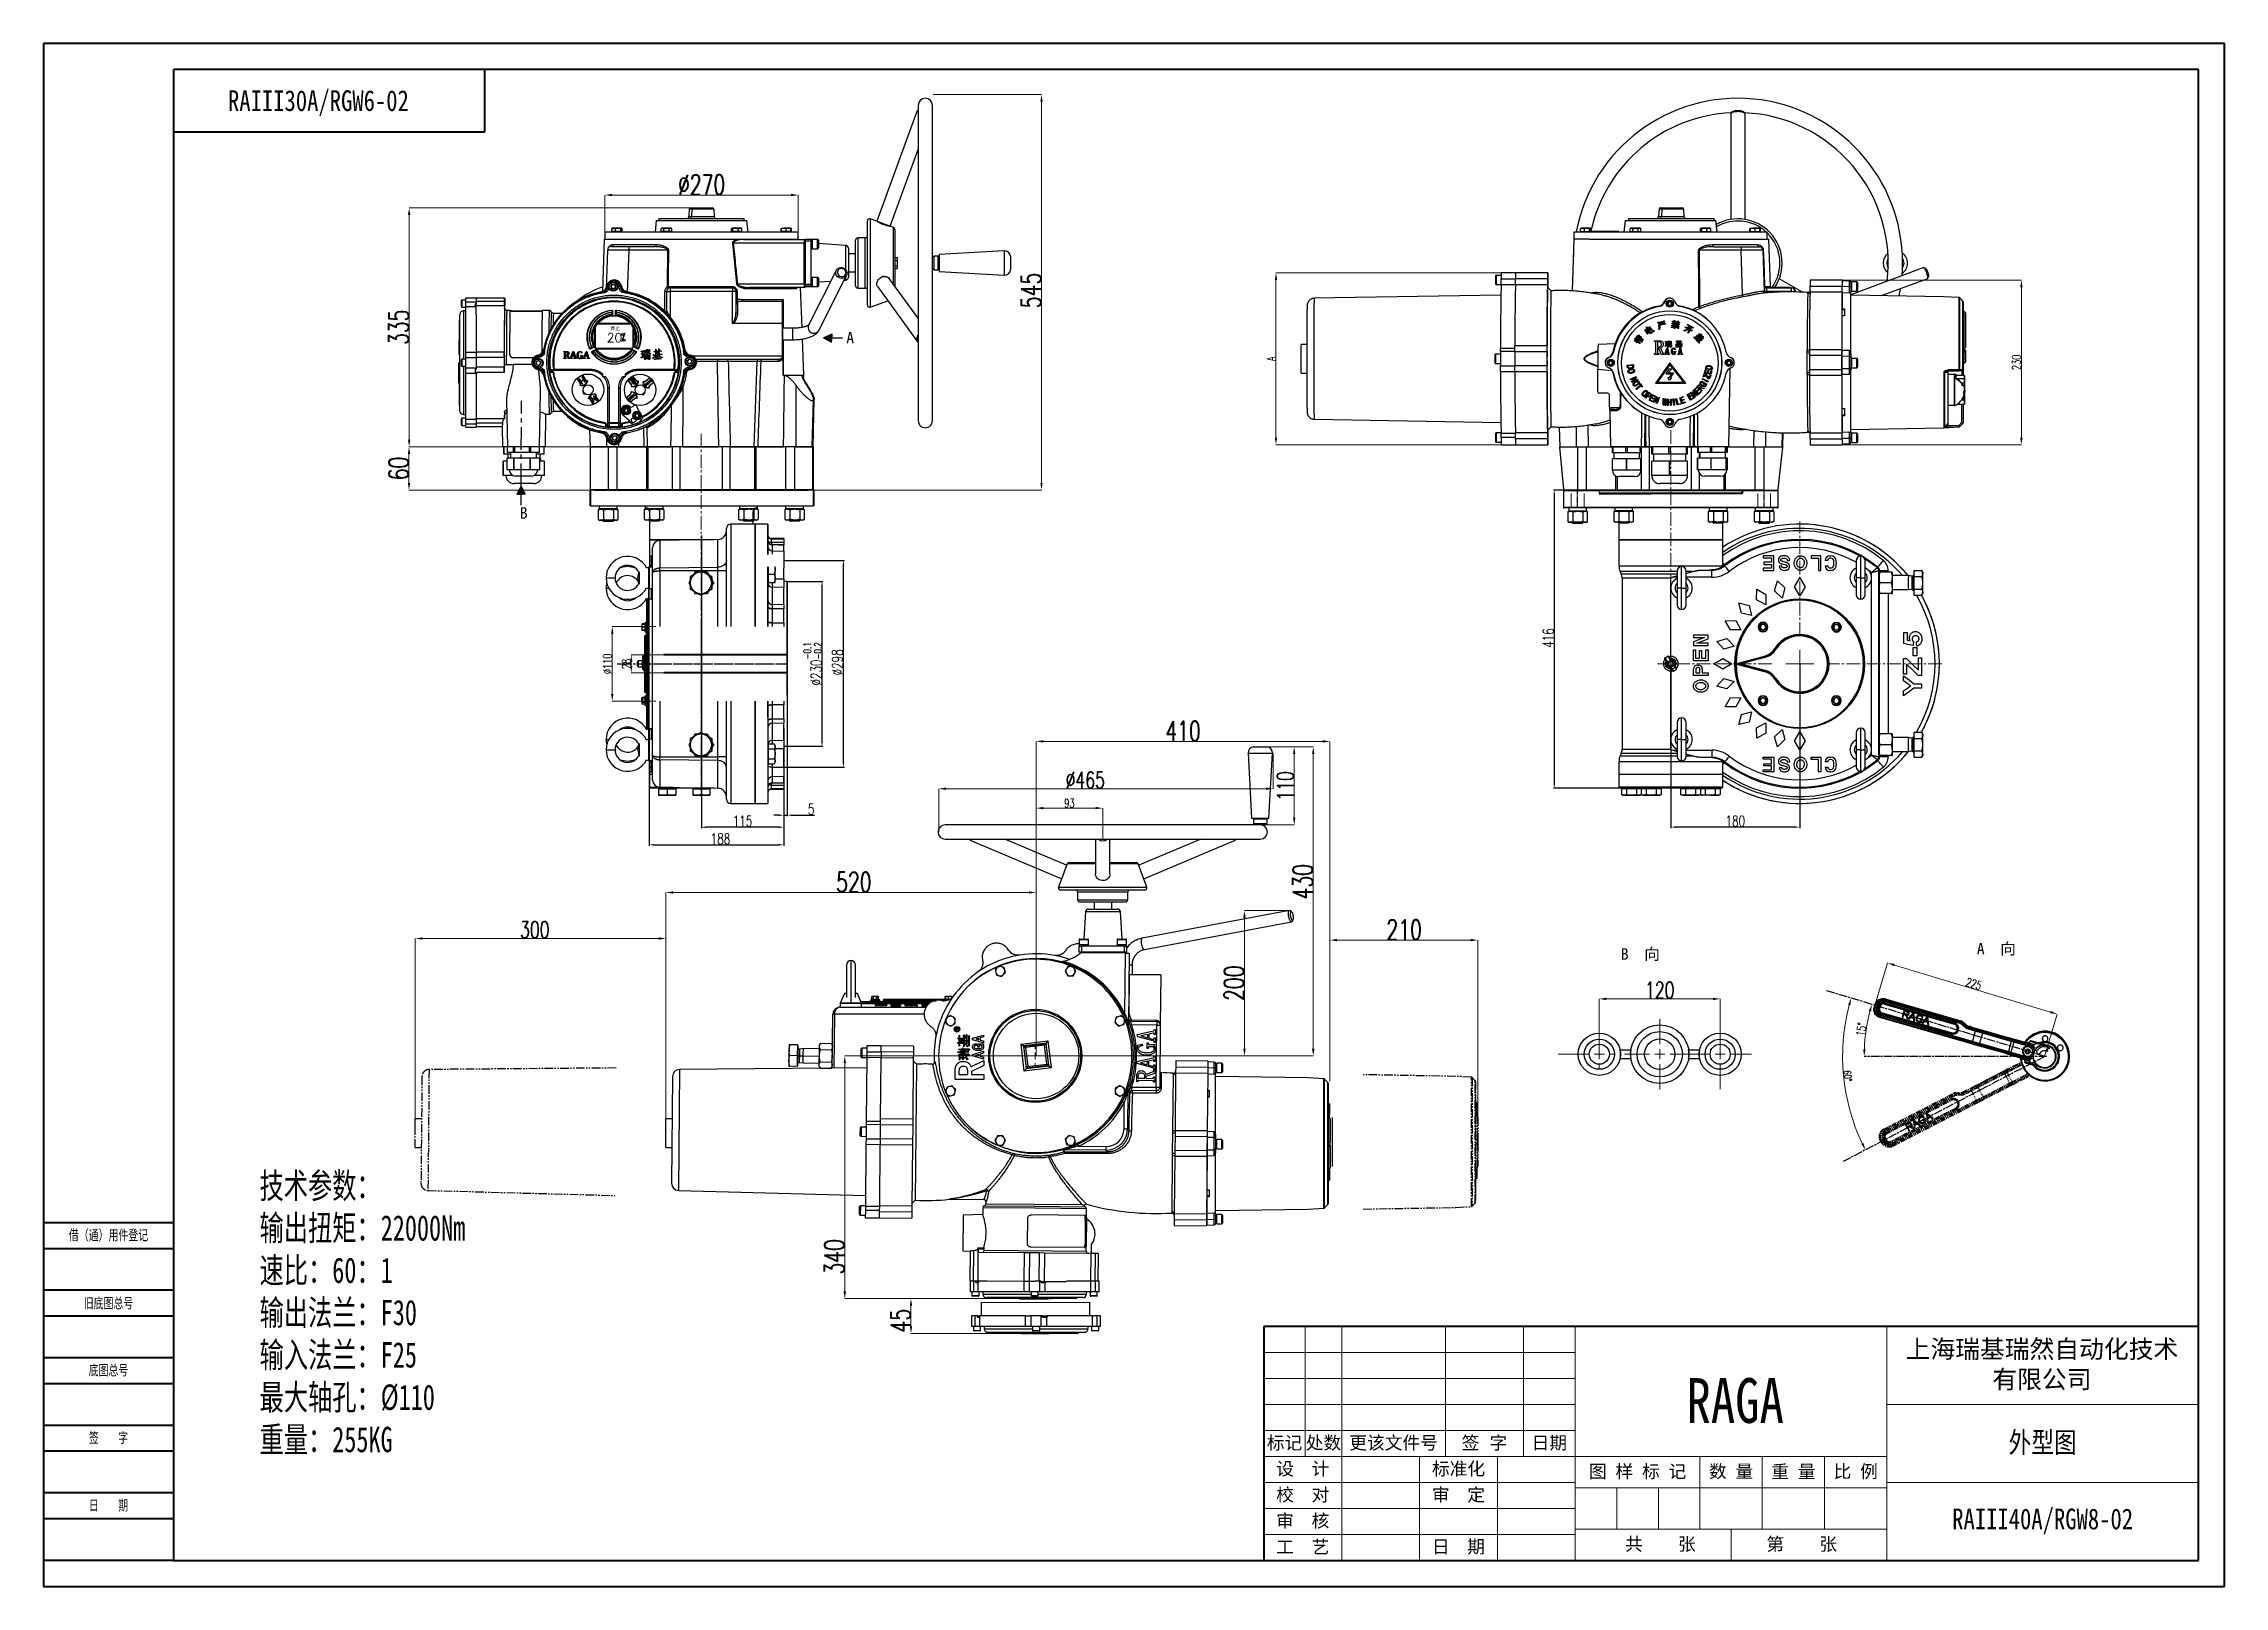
# Model space of a CAD drawing. Header units: millimetres. Extents: x 1663 to 4708, y 540 to 2693.
import ezdxf

# ---------------------------------------------------------------- set-up
doc = ezdxf.new("R2010")
doc.units = ezdxf.units.MM
for name, pattern in [('AM_ISO08W050', [18, 12, -1.5, 3, -1.5]), ('CENTER', [50.8, 31.75, -6.35, 6.35, -6.35]), ('CENTER2', [28.575, 19.05, -3.175, 3.175, -3.175]), ('DASHED', [0.75, 0.5, -0.25]), ('DASHED2', [0.375, 0.25, -0.125]), ('PHANTOM', [12.7, 6.35, -1.27, 1.27, -1.27, 1.27, -1.27]), ('双点画线', [22, 12, -2, 2, -2, 2, -2]), ('点画线', [18, 12, -2, 2, -2])]:
    doc.linetypes.add(name, pattern=pattern)
for name, color, linetype, lineweight in [('10', 7, 'Continuous', 0), ('AM_5', 3, 'Continuous', 25), ('AM_7', 4, 'AM_ISO08W050', 25), ('AM_BOR', 7, 'Continuous', 50), ('DIM', 4, 'Continuous', 13), ('FORMAT', 7, 'Continuous', 18), ('中心线', 1, 'CENTER2', 13), ('中心线层', 1, '点画线', 18), ('文字', 7, 'Continuous', 13), ('标注', 3, 'Continuous', 13), ('粗实线', 7, 'Continuous', 40), ('细实线', 3, 'Continuous', 13)]:
    doc.layers.add(name, color=color, linetype=linetype, lineweight=lineweight)
doc.layers.add('6文字层', color=3, linetype='Continuous')
doc.layers.add('layer 1', color=7, linetype='Continuous')
doc.styles.add('01', font='txt.shx')
doc.styles.add('SLDTEXTSTYLE1', font='txt.shx', dxfattribs={"width": 0.7, "bigfont": 'gbcbig.shx'})
doc.styles.add('SLDTEXTSTYLE5', font='TXT', dxfattribs={"width": 0.7})
doc.styles.get("Standard").update_dxf_attribs({"font": 'arial.ttf'})
doc.styles.add('STYLE1', font='txt.shx', dxfattribs={"width": 0.8, "height": 3, "bigfont": 'hzdx.shx'})
doc.styles.add('TH_GBDIM', font='simplex.shx', dxfattribs={"width": 0.707, "bigfont": 'hzfs.shx'})
doc.styles.add('标注', font='txt.shx', dxfattribs={"width": 0.7, "height": 3.5})
doc.dimstyles.new('ISO-25$0', dxfattribs={"dimtxt": 2.5, "dimasz": 2.5, "dimexe": 1.25, "dimexo": 0.625, "dimtad": 1, "dimtxsty": 'Standard', "dimcen": 2.5, "dimdle": 5, "dimadec": 0, "dimazin": 0, "dimtfac": 1, "dimtmove": 0, "dimatfit": 3, "dimfxl": 0, "dimarcsym": 0})
doc.dimstyles.new('SLDDIMSTYLE12$0', dxfattribs={"dimtxt": 12, "dimasz": 10, "dimexe": 0, "dimexo": 0.0625, "dimgap": 0.875, "dimtad": 1, "dimdec": 1, "dimlfac": 1.8, "dimrnd": 1e-09, "dimzin": 12, "dimdsep": 46, "dimtxsty": 'SLDTEXTSTYLE1', "dimcen": 0.09, "dimdle": 8.16, "dimclrd": 3, "dimclre": 3, "dimadec": 0, "dimazin": 3, "dimtfac": 1, "dimtdec": 1, "dimtofl": 0, "dimtmove": 0, "dimatfit": 3, "dimfxl": 0, "dimfrac": 2, "dimtolj": 1, "dimlwd": 5, "dimlwe": 5, "dimarcsym": 0})
doc.dimstyles.new('SLDDIMSTYLE12$2', dxfattribs={"dimtxt": 12, "dimasz": 10, "dimexe": 0, "dimexo": 0.0625, "dimgap": 0.875, "dimtad": 1, "dimdec": 1, "dimlfac": 1.8, "dimrnd": 1e-09, "dimzin": 12, "dimdsep": 46, "dimtxsty": 'SLDTEXTSTYLE1', "dimcen": 0.09, "dimdle": 8.16, "dimclrd": 3, "dimclre": 3, "dimadec": 0, "dimazin": 3, "dimtfac": 1, "dimtdec": 1, "dimtofl": 0, "dimtmove": 0, "dimatfit": 3, "dimfxl": 0, "dimfrac": 2, "dimtolj": 1, "dimlwd": 5, "dimlwe": 5, "dimarcsym": 0})

msp = doc.modelspace()

# ---------------------------------------------------------------- texts
at = {"layer": '6文字层', "color": 3, "lineweight": 15, "insert": (1964.429, 1116.868), "char_height": 35.4375, "width": 944.17179, "attachment_point": 1, "style": 'SLDTEXTSTYLE5'}
msp.add_mtext('{\\fSimSun|b0|i0|c134|p2;技术参数：\\P输出扭矩：}22000Nm\\P{\\fSimSun|b0|i0|c134|p2;速比：}60{\\fSimSun|b0|i0|c134|p2;：}1\\P{\\fSimSun|b0|i0|c134|p2;输出法兰：}F30\\P{\\fSimSun|b0|i0|c134|p2;输入法兰：}F25\\P{\\fSimSun|b0|i0|c134|p2;最大轴孔：}%%C110\\P{\\fSimSun|b0|i0|c134|p2;重量：}255KG', dxfattribs=at)
at = {"layer": '文字', "attachment_point": 5}
for s, insert, char_height, width, style in [('{\\fSimSun|b0|i0|c134|p2;RAIII30A/RGW6-02}', (2046.636, 2610.123), 29.00391, 719.07314, 'STYLE1'), ('\\pt176;{\\fSimSun|b0|i0|c134|p2;\\W1;A}', (2789.274, 2282.703), 16, 240, 'STYLE1'), ('\\pt176;{\\fSimSun|b0|i0|c134|p2;\\W1;B}', (2333.328, 2038.104), 16, 240, 'STYLE1'), ('\\pt176;{\\fSimSun|b0|i0|c134|p2;\\W1;B  向}', (3892.689, 1421.55), 16, 240, 'STYLE1'), ('\\pt176;{\\fSimSun|b0|i0|c134|p2;\\W1;A  向}', (4389.819, 1429.012), 16, 240, 'STYLE1'), ('{\\fSimSun|b0|i0|c134|p2;\\W0.8;RAGA}', (4025.131, 798.577), 62.5, 395.50781, '01'), ('{\\fSimSun|b0|i0|c134|p2;\\W0.8;外型图}', (4454.499, 739.079), 29.00391, 435.05859, '01'), ('{\\fSimSun|b0|i0|c134|p2;RAIII40A/RGW8-02}', (4454.499, 630.314), 29.00391, 435.0586, 'STYLE1')]:
    msp.add_mtext(s, dxfattribs=dict(at, insert=insert, char_height=char_height, width=width, style=style))
at = {"layer": '文字', "insert": (4453.497, 848.514), "char_height": 25.37842, "width": 522.07031, "attachment_point": 5}
msp.add_mtext('{\\fSimSun|b0|i0|c134|p2;上海瑞基瑞然自动化技术\\P有限公司}', dxfattribs=at)
at = {"layer": '标注', "attachment_point": 1, "style": '01'}
for s, insert, char_height, width in [('20', (2449.376, 2289.027), 12.5, 59.61248), ('停止', (2454.015, 2298.308), 5, 36.52107)]:
    msp.add_mtext(s, dxfattribs=dict(at, insert=insert, char_height=char_height, width=width))

# ---------------------------------------------------------------- blocks, each defined once
blk = doc.blocks.new('*D51')
at = {"color": 1, "linetype": 'Continuous', "transparency": 16777216}
for p, q in [((2695.9, 1971.9), (2781.1, 1971.9)), ((2779.9, 1690), (2779.9, 1964.9)), ((2697, 1683), (2781.1, 1683))]:
    blk.add_line(p, q, dxfattribs=at)
at = {"color": 1, "transparency": 16777216}
for points in [[(2778.7, 1964.9), (2781, 1964.9), (2779.9, 1971.9)], [(2778.7, 1690), (2781, 1690), (2779.9, 1683)]]:
    blk.add_solid(points, dxfattribs=at)
at = {"layer": 'Defpoints', "color": 0, "transparency": 16777216}
for p in [(2695.3, 1971.9), (2779.9, 1971.9), (2696.4, 1683)]:
    blk.add_point(p, dxfattribs=at)
at = {"color": 1, "lineweight": 30, "transparency": 16777216, "insert": (2771.4, 1829.5), "char_height": 15, "attachment_point": 5, "rotation": 90, "style": 'TH_GBDIM'}
blk.add_mtext('%%C298', dxfattribs=at)
blk = doc.blocks.new('*D52')
at = {"color": 1, "linetype": 'Continuous', "transparency": 16777216}
for p, q in [((2581.4, 2006.8), (2581.4, 1598.2)), ((2696.4, 1652.3), (2696.4, 1598.2)), ((2689.4, 1599.4), (2588.4, 1599.4))]:
    blk.add_line(p, q, dxfattribs=at)
at = {"color": 1, "transparency": 16777216}
for points in [[(2588.4, 1600.6), (2588.4, 1598.2), (2581.4, 1599.4)], [(2689.4, 1600.6), (2689.4, 1598.2), (2696.4, 1599.4)]]:
    blk.add_solid(points, dxfattribs=at)
at = {"layer": 'Defpoints', "color": 0, "transparency": 16777216}
for p in [(2581.4, 2007.4), (2696.4, 1652.9), (2581.4, 1599.4)]:
    blk.add_point(p, dxfattribs=at)
at = {"color": 1, "lineweight": 30, "transparency": 16777216, "insert": (2638.9, 1607.9), "char_height": 15, "attachment_point": 5, "style": 'TH_GBDIM'}
blk.add_mtext('115', dxfattribs=at)
blk = doc.blocks.new('*U50')
at = {"color": 0, "linetype": 'CENTER2', "transparency": 16777216}
for p in [(-227.4, 0), (-178.1, 0)]:
    blk.add_line(p, (8.4, 0), dxfattribs=at)
blk = doc.blocks.new('*D53')
at = {"color": 1, "linetype": 'Continuous', "transparency": 16777216}
for p, q in [((2702, 1942.4), (2751.2, 1942.4)), ((2749.9, 1719.4), (2749.9, 1935.4)), ((2702, 1712.4), (2751.2, 1712.4))]:
    blk.add_line(p, q, dxfattribs=at)
at = {"color": 1, "transparency": 16777216}
for points in [[(2748.7, 1935.4), (2751.1, 1935.4), (2749.9, 1942.4)], [(2748.7, 1719.4), (2751.1, 1719.4), (2749.9, 1712.4)]]:
    blk.add_solid(points, dxfattribs=at)
at = {"layer": 'Defpoints', "color": 0, "transparency": 16777216}
for p in [(2701.4, 1942.4), (2749.9, 1942.4), (2701.4, 1712.4)]:
    blk.add_point(p, dxfattribs=at)
at = {"color": 1, "lineweight": 30, "transparency": 16777216, "insert": (2736.7, 1827.4), "char_height": 15, "attachment_point": 5, "rotation": 90, "style": 'TH_GBDIM'}
blk.add_mtext('%%C230{\\H0.7x;\\S-0.1^ -0.2;}', dxfattribs=at)
blk = doc.blocks.new('*D54')
at = {"color": 1, "linetype": 'Continuous', "transparency": 16777216}
for p, q in [((2696.4, 1711.8), (2696.4, 1614.9)), ((2701.4, 1711.8), (2701.4, 1614.9)), ((2689.4, 1616.1), (2682.4, 1616.1)), ((2696.4, 1616.1), (2701.4, 1616.1)), ((2708.4, 1616.1), (2739.4, 1616.1))]:
    blk.add_line(p, q, dxfattribs=at)
at = {"color": 1, "transparency": 16777216}
for points in [[(2689.4, 1617.3), (2689.4, 1615), (2696.4, 1616.1)], [(2708.4, 1617.3), (2708.4, 1615), (2701.4, 1616.1)]]:
    blk.add_solid(points, dxfattribs=at)
at = {"layer": 'Defpoints', "color": 0, "transparency": 16777216}
for p in [(2696.4, 1712.4), (2701.4, 1712.4), (2696.4, 1616.1)]:
    blk.add_point(p, dxfattribs=at)
at = {"color": 1, "lineweight": 30, "transparency": 16777216, "insert": (2734.9, 1624.6), "char_height": 15, "attachment_point": 5, "style": 'TH_GBDIM'}
blk.add_mtext('5', dxfattribs=at)
blk = doc.blocks.new('*U49')
at = {"layer": '中心线层', "color": 0, "linetype": 'CENTER2', "transparency": 16777216}
for p, q in [((0, 91), (0, -416.2)), ((0, -178), (0, -282)), ((0, -282), (0, -416.2))]:
    blk.add_line(p, q, dxfattribs=at)
blk = doc.blocks.new('*D69')
at = {"color": 1, "linetype": 'Continuous', "transparency": 16777216}
for p, q in [((2508.4, 1737.6), (2508.4, 1573.6)), ((2696.4, 1737.6), (2696.4, 1573.6)), ((2515.4, 1574.8), (2689.4, 1574.8))]:
    blk.add_line(p, q, dxfattribs=at)
at = {"color": 1, "transparency": 16777216}
for points in [[(2515.4, 1576), (2515.4, 1573.7), (2508.4, 1574.8)], [(2689.4, 1576), (2689.4, 1573.7), (2696.4, 1574.8)]]:
    blk.add_solid(points, dxfattribs=at)
at = {"layer": 'Defpoints', "color": 0, "transparency": 16777216}
for p in [(2508.4, 1738.3), (2696.4, 1738.3), (2696.4, 1574.8)]:
    blk.add_point(p, dxfattribs=at)
at = {"color": 1, "lineweight": 30, "transparency": 16777216, "insert": (2608.1, 1583.3), "char_height": 15, "attachment_point": 5, "style": 'TH_GBDIM'}
blk.add_mtext('188', dxfattribs=at)
blk = doc.blocks.new('*U46')
at = {"layer": '中心线层', "color": 0, "linetype": 'CENTER2', "transparency": 16777216}
for p, q in [((0, 39), (0, 198.5)), ((-198.5, 0), (-39, 0)), ((39, 0), (198.5, 0)), ((0, -198.5), (0, -39))]:
    blk.add_line(p, q, dxfattribs=at)
at = {"layer": '中心线层', "color": 0, "linetype": 'Continuous', "transparency": 16777216}
for p, q in [((-19.5, 0), (19.5, 0)), ((0, -19.5), (0, 19.5))]:
    blk.add_line(p, q, dxfattribs=at)
blk = doc.blocks.new('*U48')
at = {"layer": '中心线层', "color": 0, "linetype": 'CENTER2', "transparency": 16777216}
blk.add_line((0, 489.5), (0, -12.5), dxfattribs=at)
blk = doc.blocks.new('*D70')
at = {"color": 1, "linetype": 'Continuous', "transparency": 16777216}
for p, q in [((3935.3, 1826.9), (3935.3, 1598.3)), ((4115.3, 1826.9), (4115.3, 1598.3)), ((4108.3, 1599.5), (3942.3, 1599.5))]:
    blk.add_line(p, q, dxfattribs=at)
at = {"color": 1, "transparency": 16777216}
for points in [[(3942.3, 1600.7), (3942.3, 1598.4), (3935.3, 1599.5)], [(4108.3, 1600.7), (4108.3, 1598.4), (4115.3, 1599.5)]]:
    blk.add_solid(points, dxfattribs=at)
at = {"layer": 'Defpoints', "color": 0, "transparency": 16777216}
for p in [(3935.3, 1827.6), (4115.3, 1827.6), (3935.3, 1599.5)]:
    blk.add_point(p, dxfattribs=at)
at = {"color": 1, "lineweight": 30, "transparency": 16777216, "insert": (4025.3, 1608), "char_height": 15, "attachment_point": 5, "style": 'TH_GBDIM'}
blk.add_mtext('180', dxfattribs=at)
blk = doc.blocks.new('*D71')
at = {"color": 1, "linetype": 'Continuous', "transparency": 16777216}
for p, q in [((3934.6, 2070.1), (3771.3, 2070.1)), ((3772.6, 1661.1), (3772.6, 2063.1)), ((3934.6, 1654.1), (3771.3, 1654.1))]:
    blk.add_line(p, q, dxfattribs=at)
at = {"color": 1, "transparency": 16777216}
for points in [[(3771.4, 2063.1), (3773.7, 2063.1), (3772.6, 2070.1)], [(3771.4, 1661.1), (3773.7, 1661.1), (3772.6, 1654.1)]]:
    blk.add_solid(points, dxfattribs=at)
at = {"layer": 'Defpoints', "color": 0, "transparency": 16777216}
for p in [(3772.6, 2070.1), (3935.3, 2070.1), (3935.3, 1654.1)]:
    blk.add_point(p, dxfattribs=at)
at = {"color": 1, "lineweight": 30, "transparency": 16777216, "insert": (3764.1, 1863.5), "char_height": 15, "attachment_point": 5, "rotation": 90, "style": 'TH_GBDIM'}
blk.add_mtext('416', dxfattribs=at)
blk = doc.blocks.new('*D72')
at = {"layer": 'AM_5', "color": 3, "lineweight": 5, "transparency": 16777216}
blk.add_line((3698.4, 2373.3), (3383.8, 2373.3), dxfattribs=at)
at = {"layer": 'AM_5', "color": 3, "linetype": 'Continuous', "lineweight": 5, "transparency": 16777216}
for p, q in [((3383.8, 2363.3), (3383.8, 2143.3)), ((3698.4, 2133.3), (3383.8, 2133.3))]:
    blk.add_line(p, q, dxfattribs=at)
at = {"layer": 'AM_5', "color": 3, "transparency": 16777216}
for points in [[(3382.2, 2363.3), (3385.5, 2363.3), (3383.8, 2373.3)], [(3382.2, 2143.3), (3385.5, 2143.3), (3383.8, 2133.3)]]:
    blk.add_solid(points, dxfattribs=at)
at = {"layer": 'Defpoints', "color": 0, "transparency": 16777216}
for p in [(3698.4, 2373.3), (3383.8, 2133.3), (3698.4, 2133.3)]:
    blk.add_point(p, dxfattribs=at)
at = {"layer": 'AM_5', "color": 0, "transparency": 16777216, "insert": (3377, 2253.3), "char_height": 12, "attachment_point": 5, "rotation": 90, "style": 'SLDTEXTSTYLE1'}
blk.add_mtext('\\A1;A', dxfattribs=at)
blk = doc.blocks.new('*D73')
at = {"layer": 'AM_5', "color": 3, "lineweight": 5, "transparency": 16777216}
blk.add_line((4174.9, 2363.2), (4424.8, 2363.2), dxfattribs=at)
at = {"layer": 'AM_5', "color": 3, "linetype": 'Continuous', "lineweight": 5, "transparency": 16777216}
for p, q in [((4424.8, 2353.2), (4424.8, 2143.3)), ((4174.9, 2133.3), (4424.8, 2133.3))]:
    blk.add_line(p, q, dxfattribs=at)
at = {"layer": 'AM_5', "color": 3, "transparency": 16777216}
for points in [[(4423.1, 2353.2), (4426.5, 2353.2), (4424.8, 2363.2)], [(4423.1, 2143.3), (4426.5, 2143.3), (4424.8, 2133.3)]]:
    blk.add_solid(points, dxfattribs=at)
at = {"layer": 'Defpoints', "color": 0, "transparency": 16777216}
for p in [(4174.8, 2363.2), (4174.8, 2133.3), (4424.8, 2133.3)]:
    blk.add_point(p, dxfattribs=at)
at = {"layer": 'AM_5', "color": 0, "transparency": 16777216, "insert": (4417.9, 2248.3), "char_height": 12, "attachment_point": 5, "rotation": 90, "style": 'SLDTEXTSTYLE1'}
blk.add_mtext('\\A1;230', dxfattribs=at)
blk = doc.blocks.new('*D65')
at = {"layer": 'AM_5', "color": 3, "lineweight": 5, "transparency": 16777216}
blk.add_line((2905.1, 2622), (3056.4, 2622), dxfattribs=at)
at = {"layer": 'AM_5', "color": 3, "linetype": 'Continuous', "lineweight": 5, "transparency": 16777216}
for p, q in [((3056.4, 2612), (3056.4, 2080.1)), ((2738, 2070.1), (3056.4, 2070.1))]:
    blk.add_line(p, q, dxfattribs=at)
at = {"layer": 'AM_5', "color": 3, "transparency": 16777216}
for points in [[(3054.7, 2612), (3058.1, 2612), (3056.4, 2622)], [(3054.7, 2080.1), (3058.1, 2080.1), (3056.4, 2070.1)]]:
    blk.add_solid(points, dxfattribs=at)
at = {"layer": 'Defpoints', "color": 0, "transparency": 16777216}
for p in [(2905, 2622), (2737.9, 2070.1), (3056.4, 2070.1)]:
    blk.add_point(p, dxfattribs=at)
at = {"layer": 'AM_5', "color": 0, "transparency": 16777216, "insert": (3041.8, 2348.7), "char_height": 12, "attachment_point": 5, "rotation": 90, "style": 'SLDTEXTSTYLE1'}
blk.add_mtext('\\A1;{\\H2.28571x;545}', dxfattribs=at)
blk = doc.blocks.new('*D66')
at = {"layer": 'AM_5', "color": 3, "lineweight": 5, "transparency": 16777216}
blk.add_line((2446.7, 2420.4), (2446.7, 2481.9), dxfattribs=at)
at = {"layer": 'AM_5', "color": 3, "linetype": 'Continuous', "lineweight": 5, "transparency": 16777216}
for p, q in [((2456.7, 2481.9), (2706.7, 2481.9)), ((2716.7, 2420.4), (2716.7, 2481.9))]:
    blk.add_line(p, q, dxfattribs=at)
at = {"layer": 'AM_5', "color": 3, "transparency": 16777216}
for points in [[(2456.7, 2483.6), (2456.7, 2480.2), (2446.7, 2481.9)], [(2706.7, 2483.6), (2706.7, 2480.2), (2716.7, 2481.9)]]:
    blk.add_solid(points, dxfattribs=at)
at = {"layer": 'Defpoints', "color": 0, "transparency": 16777216}
for p in [(2716.7, 2481.9), (2446.7, 2420.3), (2716.7, 2420.3)]:
    blk.add_point(p, dxfattribs=at)
at = {"layer": 'AM_5', "color": 0, "transparency": 16777216, "insert": (2581.7, 2496.5), "char_height": 12, "attachment_point": 5, "style": 'SLDTEXTSTYLE1'}
blk.add_mtext('\\A1;{\\H2.28571x;%%C270}', dxfattribs=at)
blk = doc.blocks.new('*D67')
at = {"layer": 'AM_5', "color": 3, "lineweight": 5, "transparency": 16777216}
blk.add_line((2567.7, 2464.2), (2173.3, 2464.2), dxfattribs=at)
at = {"layer": 'AM_5', "color": 3, "linetype": 'Continuous', "lineweight": 5, "transparency": 16777216}
for p, q in [((2173.3, 2454.2), (2173.3, 2140.4)), ((2579.4, 2130.4), (2173.3, 2130.4))]:
    blk.add_line(p, q, dxfattribs=at)
at = {"layer": 'AM_5', "color": 3, "transparency": 16777216}
for points in [[(2171.7, 2454.2), (2175, 2454.2), (2173.3, 2464.2)], [(2171.7, 2140.4), (2175, 2140.4), (2173.3, 2130.4)]]:
    blk.add_solid(points, dxfattribs=at)
at = {"layer": 'Defpoints', "color": 0, "transparency": 16777216}
for p in [(2567.8, 2464.2), (2173.3, 2130.4), (2579.5, 2130.4)]:
    blk.add_point(p, dxfattribs=at)
at = {"layer": 'AM_5', "color": 0, "transparency": 16777216, "insert": (2158.7, 2297.3), "char_height": 12, "attachment_point": 5, "rotation": 90, "style": 'SLDTEXTSTYLE1'}
blk.add_mtext('\\A1;{\\H2.28571x;335}', dxfattribs=at)
blk = doc.blocks.new('*D68')
at = {"layer": 'AM_5', "color": 3, "lineweight": 5, "transparency": 16777216}
blk.add_line((2579.4, 2130.4), (2173.1, 2130.4), dxfattribs=at)
at = {"layer": 'AM_5', "color": 3, "linetype": 'Continuous', "lineweight": 5, "transparency": 16777216}
for p, q in [((2173.1, 2120.4), (2173.1, 2080)), ((2579.1, 2070), (2173.1, 2070))]:
    blk.add_line(p, q, dxfattribs=at)
at = {"layer": 'AM_5', "color": 3, "transparency": 16777216}
for points in [[(2171.5, 2120.4), (2174.8, 2120.4), (2173.1, 2130.4)], [(2171.5, 2080), (2174.8, 2080), (2173.1, 2070)]]:
    blk.add_solid(points, dxfattribs=at)
at = {"layer": 'Defpoints', "color": 0, "transparency": 16777216}
for p in [(2579.5, 2130.4), (2173.1, 2070), (2579.1, 2070)]:
    blk.add_point(p, dxfattribs=at)
at = {"layer": 'AM_5', "color": 0, "transparency": 16777216, "insert": (2158.6, 2100.2), "char_height": 12, "attachment_point": 5, "rotation": 90, "style": 'SLDTEXTSTYLE1'}
blk.add_mtext('\\A1;{\\H2.28571x;60}', dxfattribs=at)
blk = doc.blocks.new('rA3')
at = {"layer": '粗实线'}
for p, q in [((333.38, 421.26), (333.38, 124.26)), ((753.38, 421.26), (333.38, 421.26)), ((753.38, 124.26), (753.38, 421.26)), ((748.38, 416.26), (358.38, 416.26)), ((358.38, 416.26), (358.38, 129.26)), ((418.38, 404.26), (418.38, 416.26)), ((748.38, 129.26), (748.38, 416.26)), ((358.38, 404.26), (418.38, 404.26)), ((358.38, 194.26), (333.38, 194.26)), ((358.38, 189.26), (333.38, 189.26)), ((358.38, 181.26), (333.38, 181.26)), ((358.38, 176.26), (333.38, 176.26)), ((568.38, 174.26), (568.38, 129.26)), ((748.38, 174.26), (568.38, 174.26)), ((358.38, 168.26), (333.38, 168.26)), ((358.38, 163.26), (333.38, 163.26)), ((358.38, 155.26), (333.38, 155.26)), ((358.38, 150.26), (333.38, 150.26)), ((358.38, 142.26), (333.38, 142.26)), ((358.38, 137.26), (333.38, 137.26)), ((358.38, 129.26), (333.38, 129.26)), ((358.38, 129.26), (748.38, 129.26)), ((333.38, 124.26), (753.38, 124.26))]:
    blk.add_line(p, q, dxfattribs=at)
at = {"layer": '细实线'}
for p, q in [((576.38, 174.26), (576.38, 149.26)), ((583.38, 174.26), (583.38, 149.26)), ((603.38, 174.26), (603.38, 149.26)), ((618.38, 174.26), (618.38, 149.26)), ((628.38, 174.26), (628.38, 129.26)), ((688.38, 174.26), (688.38, 129.26)), ((568.38, 169.26), (628.38, 169.26)), ((628.38, 169.26), (628.38, 129.26)), ((568.38, 164.26), (628.38, 164.26)), ((568.38, 159.26), (628.38, 159.26)), ((688.38, 159.26), (748.38, 159.26)), ((568.38, 154.26), (628.38, 154.26)), ((568.38, 149.26), (688.38, 149.26)), ((583.38, 149.26), (583.38, 129.26)), ((598.38, 149.26), (598.38, 129.26)), ((613.38, 129.26), (613.38, 149.26)), ((652.38, 149.22), (652.38, 135.22)), ((664.38, 149.26), (664.38, 135.26)), ((676.38, 149.26), (676.38, 135.26)), ((568.38, 144.26), (628.38, 144.26)), ((688.38, 143.26), (628.38, 143.26)), ((636.38, 143.26), (636.38, 135.26)), ((644.38, 143.26), (644.38, 135.26)), ((688.38, 144.26), (748.38, 144.26)), ((568.25, 139.26), (628.38, 139.26)), ((628.38, 135.26), (688.38, 135.26)), ((658.38, 135.26), (658.38, 129.26)), ((568.38, 134.26), (628.38, 134.26))]:
    blk.add_line(p, q, dxfattribs=at)
at = {"layer": '文字', "char_height": 2, "width": 25, "attachment_point": 5, "style": '标注'}
for s, insert in [('{\\fSimSun|b0|i0|c134|p54;借（通）用件登记}', (345.88, 191.76)), ('{\\fSimSun|b0|i0|c134|p54;旧底图总号}', (345.88, 178.67)), ('{\\fSimSun|b0|i0|c134|p54;底图总号}', (345.88, 165.76)), ('{\\fSimSun|b0|i0|c134|p54;签}   {\\fSimSun|b0|i0|c134|p54;字}', (345.88, 152.76)), ('{\\fSimSun|b0|i0|c134|p54;日}   {\\fSimSun|b0|i0|c134|p54;期}', (345.88, 139.76))]:
    blk.add_mtext(s, dxfattribs=dict(at, insert=insert))
at = {"layer": '文字', "char_height": 2.5, "width": 72, "attachment_point": 5}
for s, insert in [('{\\fSimSun|b0|i0|c134|p2;标记}', (572.38, 151.76)), ('{\\fSimSun|b0|i0|c134|p2;处数}', (579.88, 151.76)), ('{\\fSimSun|b0|i0|c134|p2;更该文件号}', (593.38, 151.76)), ('{\\fSimSun|b0|i0|c134|p54;签}  {\\fSimSun|b0|i0|c134|p54;字}', (610.88, 151.76)), ('{\\fSimSun|b0|i0|c134|p54;日期}', (623.38, 151.76)), ('{\\fSimSun|b0|i0|c134|p2;设  计}', (575.88, 146.76)), ('{\\fSimSun|b0|i0|c134|p2;标准化}', (605.88, 146.76)), ('{\\fSimSun|b0|i0|c134|p2;图 样 标 记}', (640.38, 146.26)), ('{\\fSimSun|b0|i0|c134|p2;数 量}', (658.38, 146.26)), ('{\\fSimSun|b0|i0|c134|p2;重 量}', (670.38, 146.26)), ('{\\fSimSun|b0|i0|c134|p2;比 例}', (682.38, 146.26)), ('{\\fSimSun|b0|i0|c134|p2;校  对}', (575.88, 141.76)), ('{\\fSimSun|b0|i0|c134|p2;审  定}', (605.88, 141.76)), ('{\\fSimSun|b0|i0|c134|p2;审  核}', (575.88, 136.76)), ('{\\fSimSun|b0|i0|c134|p2;工  艺}', (575.88, 131.76)), ('{\\fSimSun|b0|i0|c134|p2;日  期}', (605.88, 131.76)), ('{\\fSimSun|b0|i0|c134|p2;共    张        第    张}', (658.38, 132.26))]:
    blk.add_mtext(s, dxfattribs=dict(at, insert=insert))
blk = doc.blocks.new('*D55')
at = {"layer": 'Defpoints', "color": 0, "transparency": 16777216}
for p in [(3380, 1702.7), (3380, 1653.1), (2913, 1592.6)]:
    blk.add_point(p, dxfattribs=at)
at = {"layer": '标注', "color": 3, "linetype": 'Continuous', "lineweight": 5, "transparency": 16777216}
for p, q in [((3380, 1702.7), (3380, 1653.1)), ((2923, 1653.1), (3370, 1653.1))]:
    blk.add_line(p, q, dxfattribs=at)
at = {"layer": '标注', "color": 3, "lineweight": 5, "transparency": 16777216}
blk.add_line((2913, 1592.7), (2913, 1653.1), dxfattribs=at)
at = {"layer": '标注', "color": 3, "transparency": 16777216}
for points in [[(2923, 1654.8), (2923, 1651.5), (2913, 1653.1)], [(3370, 1654.8), (3370, 1651.5), (3380, 1653.1)]]:
    blk.add_solid(points, dxfattribs=at)
at = {"layer": '标注', "color": 0, "transparency": 16777216, "insert": (3117.5, 1665.4), "char_height": 10, "attachment_point": 5, "style": 'SLDTEXTSTYLE1'}
blk.add_mtext('\\A1;{\\H2.28571x;%%C465}', dxfattribs=at)
blk = doc.blocks.new('*D56')
at = {"layer": 'AM_5', "color": 3, "lineweight": 5, "transparency": 16777216}
blk.add_line((2531.8, 1192.2), (2531.8, 1508.3), dxfattribs=at)
at = {"layer": 'AM_5', "color": 3, "linetype": 'Continuous', "lineweight": 5, "transparency": 16777216}
for p, q in [((2541.8, 1508.3), (3038.9, 1508.3)), ((3048.9, 1280.2), (3048.9, 1508.3))]:
    blk.add_line(p, q, dxfattribs=at)
at = {"layer": 'AM_5', "color": 3, "transparency": 16777216}
for points in [[(2541.8, 1509.9), (2541.8, 1506.6), (2531.8, 1508.3)], [(3038.9, 1509.9), (3038.9, 1506.6), (3048.9, 1508.3)]]:
    blk.add_solid(points, dxfattribs=at)
at = {"layer": 'Defpoints', "color": 0, "transparency": 16777216}
for p in [(3048.9, 1508.3), (3048.9, 1280.1), (2531.8, 1192.1)]:
    blk.add_point(p, dxfattribs=at)
at = {"layer": 'AM_5', "color": 0, "transparency": 16777216, "insert": (2794.3, 1522.8), "char_height": 12, "width": 2.333, "attachment_point": 5, "style": 'SLDTEXTSTYLE1'}
blk.add_mtext('\\A1;{\\H2.28571x;520}', dxfattribs=at)
blk = doc.blocks.new('*D57')
at = {"layer": 'AM_5', "color": 3, "lineweight": 5, "transparency": 16777216}
blk.add_line((3048.9, 1280.2), (3048.9, 1719.2), dxfattribs=at)
at = {"layer": 'AM_5', "color": 3, "linetype": 'Continuous', "lineweight": 5, "transparency": 16777216}
for p, q in [((3058.9, 1719.2), (3449.2, 1719.2)), ((3459.2, 1244.5), (3459.2, 1719.2))]:
    blk.add_line(p, q, dxfattribs=at)
at = {"layer": 'AM_5', "color": 3, "transparency": 16777216}
for points in [[(3058.9, 1720.9), (3058.9, 1717.6), (3048.9, 1719.2)], [(3449.2, 1720.9), (3449.2, 1717.6), (3459.2, 1719.2)]]:
    blk.add_solid(points, dxfattribs=at)
at = {"layer": 'Defpoints', "color": 0, "transparency": 16777216}
for p in [(3459.2, 1719.2), (3048.9, 1280.1), (3459.2, 1244.4)]:
    blk.add_point(p, dxfattribs=at)
at = {"layer": 'AM_5', "color": 0, "transparency": 16777216, "insert": (3254.1, 1733.8), "char_height": 12, "attachment_point": 5, "style": 'SLDTEXTSTYLE1'}
blk.add_mtext('\\A1;{\\H2.28571x;410}', dxfattribs=at)
blk = doc.blocks.new('*D58')
at = {"layer": 'Defpoints', "color": 0, "transparency": 16777216}
for p in [(2531.8, 1444), (2181.9, 1192.1), (2531.8, 1192.1)]:
    blk.add_point(p, dxfattribs=at)
at = {"layer": '标注', "color": 3, "lineweight": 5, "transparency": 16777216}
blk.add_line((2181.9, 1192.2), (2181.9, 1444), dxfattribs=at)
at = {"layer": '标注', "color": 3, "linetype": 'Continuous', "lineweight": 5, "transparency": 16777216}
for p, q in [((2191.9, 1444), (2521.8, 1444)), ((2531.8, 1192.2), (2531.8, 1444))]:
    blk.add_line(p, q, dxfattribs=at)
at = {"layer": '标注', "color": 3, "transparency": 16777216}
for points in [[(2191.9, 1445.7), (2191.9, 1442.4), (2181.9, 1444)], [(2521.8, 1445.7), (2521.8, 1442.4), (2531.8, 1444)]]:
    blk.add_solid(points, dxfattribs=at)
at = {"layer": '标注', "color": 0, "transparency": 16777216, "insert": (2348.8, 1456.3), "char_height": 10, "attachment_point": 5, "style": 'SLDTEXTSTYLE1'}
blk.add_mtext('\\A1;{\\H2.28571x;300}', dxfattribs=at)
blk = doc.blocks.new('*D74')
at = {"layer": 'AM_5', "color": 3, "lineweight": 5, "transparency": 16777216}
blk.add_line((3459.2, 1244.5), (3459.2, 1441.8), dxfattribs=at)
at = {"layer": 'AM_5', "color": 3, "linetype": 'Continuous', "lineweight": 5, "transparency": 16777216}
for p, q in [((3469.2, 1441.8), (3655.6, 1441.8)), ((3665.6, 1194.5), (3665.6, 1441.8))]:
    blk.add_line(p, q, dxfattribs=at)
at = {"layer": 'AM_5', "color": 3, "transparency": 16777216}
for points in [[(3469.2, 1443.5), (3469.2, 1440.1), (3459.2, 1441.8)], [(3655.6, 1443.5), (3655.6, 1440.1), (3665.6, 1441.8)]]:
    blk.add_solid(points, dxfattribs=at)
at = {"layer": 'Defpoints', "color": 0, "transparency": 16777216}
for p in [(3665.6, 1441.8), (3459.2, 1244.4), (3665.6, 1194.4)]:
    blk.add_point(p, dxfattribs=at)
at = {"layer": 'AM_5', "color": 0, "transparency": 16777216, "insert": (3562.8, 1456.4), "char_height": 12, "attachment_point": 5, "style": 'SLDTEXTSTYLE1'}
blk.add_mtext('\\A1;{\\H2.28571x;210}', dxfattribs=at)
blk = doc.blocks.new('*D59')
at = {"layer": 'Defpoints', "color": 0, "transparency": 16777216}
for p in [(3363, 1711.6), (3363, 1602.6), (3409.3, 1602.6)]:
    blk.add_point(p, dxfattribs=at)
at = {"layer": '标注', "color": 3, "lineweight": 5, "transparency": 16777216}
blk.add_line((3363.1, 1711.6), (3409.3, 1711.6), dxfattribs=at)
at = {"layer": '标注', "color": 3, "linetype": 'Continuous', "lineweight": 5, "transparency": 16777216}
for p, q in [((3409.3, 1701.6), (3409.3, 1612.6)), ((3363.1, 1602.6), (3409.3, 1602.6))]:
    blk.add_line(p, q, dxfattribs=at)
at = {"layer": '标注', "color": 3, "transparency": 16777216}
for points in [[(3407.6, 1701.6), (3411, 1701.6), (3409.3, 1711.6)], [(3407.6, 1612.6), (3411, 1612.6), (3409.3, 1602.6)]]:
    blk.add_solid(points, dxfattribs=at)
at = {"layer": '标注', "color": 0, "transparency": 16777216, "insert": (3397, 1657.1), "char_height": 10, "attachment_point": 5, "rotation": 90, "style": 'SLDTEXTSTYLE1'}
blk.add_mtext('\\A1;{\\H2.28571x;110}', dxfattribs=at)
blk = doc.blocks.new('*D60')
at = {"layer": 'AM_5', "color": 3, "lineweight": 5, "transparency": 16777216}
blk.add_line((3048.9, 1280.1), (2781.7, 1280.1), dxfattribs=at)
at = {"layer": 'AM_5', "color": 3, "linetype": 'Continuous', "lineweight": 5, "transparency": 16777216}
for p, q in [((2781.7, 1270.1), (2781.7, 951.3)), ((3047, 941.3), (2781.7, 941.3))]:
    blk.add_line(p, q, dxfattribs=at)
at = {"layer": 'AM_5', "color": 3, "transparency": 16777216}
for points in [[(2780, 1270.1), (2783.4, 1270.1), (2781.7, 1280.1)], [(2780, 951.3), (2783.4, 951.3), (2781.7, 941.3)]]:
    blk.add_solid(points, dxfattribs=at)
at = {"layer": 'Defpoints', "color": 0, "transparency": 16777216}
for p in [(3048.9, 1280.1), (2781.7, 941.3), (3047, 941.3)]:
    blk.add_point(p, dxfattribs=at)
at = {"layer": 'AM_5', "color": 0, "transparency": 16777216, "insert": (2767.1, 999.6), "char_height": 12, "attachment_point": 5, "rotation": 90, "style": 'SLDTEXTSTYLE1'}
blk.add_mtext('\\A1;{\\H2.28571x;340}', dxfattribs=at)
blk = doc.blocks.new('*D75')
at = {"layer": 'AM_5', "color": 3, "lineweight": 5, "transparency": 16777216}
blk.add_line((3047, 941.3), (2874.1, 941.3), dxfattribs=at)
at = {"layer": 'AM_5', "color": 3, "linetype": 'Continuous', "lineweight": 5, "transparency": 16777216}
for p, q in [((2874.1, 931.3), (2874.1, 902.8)), ((3046.1, 892.8), (2874.1, 892.8))]:
    blk.add_line(p, q, dxfattribs=at)
at = {"layer": 'AM_5', "color": 3, "transparency": 16777216}
for points in [[(2872.5, 931.3), (2875.8, 931.3), (2874.1, 941.3)], [(2872.5, 902.8), (2875.8, 902.8), (2874.1, 892.8)]]:
    blk.add_solid(points, dxfattribs=at)
at = {"layer": 'Defpoints', "color": 0, "transparency": 16777216}
for p in [(3047, 941.3), (2874.1, 892.8), (3046.1, 892.8)]:
    blk.add_point(p, dxfattribs=at)
at = {"layer": 'AM_5', "color": 0, "transparency": 16777216, "insert": (2859.5, 910.6), "char_height": 12, "attachment_point": 5, "rotation": 90, "style": 'SLDTEXTSTYLE1'}
blk.add_mtext('\\A1;{\\H2.28571x;45}', dxfattribs=at)
blk = doc.blocks.new('*D61')
at = {"layer": 'AM_5', "color": 3, "lineweight": 5, "transparency": 16777216}
blk.add_line((3363.1, 1711.6), (3435.9, 1711.6), dxfattribs=at)
at = {"layer": 'AM_5', "color": 3, "linetype": 'Continuous', "lineweight": 5, "transparency": 16777216}
for p, q in [((3435.9, 1701.6), (3435.9, 1290.1)), ((3049, 1280.1), (3435.9, 1280.1))]:
    blk.add_line(p, q, dxfattribs=at)
at = {"layer": 'AM_5', "color": 3, "transparency": 16777216}
for points in [[(3434.2, 1701.6), (3437.6, 1701.6), (3435.9, 1711.6)], [(3434.2, 1290.1), (3437.6, 1290.1), (3435.9, 1280.1)]]:
    blk.add_solid(points, dxfattribs=at)
at = {"layer": 'Defpoints', "color": 0, "transparency": 16777216}
for p in [(3363, 1711.6), (3048.9, 1280.1), (3435.9, 1280.1)]:
    blk.add_point(p, dxfattribs=at)
at = {"layer": 'AM_5', "color": 0, "transparency": 16777216, "insert": (3421.3, 1523.3), "char_height": 12, "attachment_point": 5, "rotation": 90, "style": 'SLDTEXTSTYLE1'}
blk.add_mtext('\\A1;{\\H2.28571x;430}', dxfattribs=at)
blk = doc.blocks.new('*D62')
at = {"layer": 'AM_5', "color": 3, "lineweight": 5, "transparency": 16777216}
blk.add_line((3402.2, 1483.1), (3339.8, 1483.1), dxfattribs=at)
at = {"layer": 'AM_5', "color": 3, "linetype": 'Continuous', "lineweight": 5, "transparency": 16777216}
for p, q in [((3339.8, 1473.1), (3339.8, 1290.1)), ((3049, 1280.1), (3339.8, 1280.1))]:
    blk.add_line(p, q, dxfattribs=at)
at = {"layer": 'AM_5', "color": 3, "transparency": 16777216}
for points in [[(3338.2, 1473.1), (3341.5, 1473.1), (3339.8, 1483.1)], [(3338.2, 1290.1), (3341.5, 1290.1), (3339.8, 1280.1)]]:
    blk.add_solid(points, dxfattribs=at)
at = {"layer": 'Defpoints', "color": 0, "transparency": 16777216}
for p in [(3402.3, 1483.1), (3048.9, 1280.1), (3339.8, 1280.1)]:
    blk.add_point(p, dxfattribs=at)
at = {"layer": 'AM_5', "color": 0, "transparency": 16777216, "insert": (3325.2, 1381.6), "char_height": 12, "attachment_point": 5, "rotation": 90, "style": 'SLDTEXTSTYLE1'}
blk.add_mtext('\\A1;{\\H2.28571x;200}', dxfattribs=at)
blk = doc.blocks.new('*D76')
at = {"layer": 'AM_5', "color": 3, "lineweight": 5, "transparency": 16777216}
blk.add_line((3048.9, 1280.1), (3048.9, 1626), dxfattribs=at)
at = {"layer": 'AM_5', "color": 3, "linetype": 'Continuous', "lineweight": 5, "transparency": 16777216}
for p, q in [((3058.9, 1626), (3131.9, 1626)), ((3141.9, 1582.7), (3141.9, 1626))]:
    blk.add_line(p, q, dxfattribs=at)
at = {"layer": 'AM_5', "color": 3, "transparency": 16777216}
for points in [[(3058.9, 1627.7), (3058.9, 1624.4), (3048.9, 1626)], [(3131.9, 1627.7), (3131.9, 1624.4), (3141.9, 1626)]]:
    blk.add_solid(points, dxfattribs=at)
at = {"layer": 'Defpoints', "color": 0, "transparency": 16777216}
for p in [(3141.9, 1626), (3141.9, 1582.6), (3048.9, 1280)]:
    blk.add_point(p, dxfattribs=at)
at = {"layer": 'AM_5', "color": 0, "transparency": 16777216, "insert": (3095.4, 1632.9), "char_height": 12, "attachment_point": 5, "style": 'SLDTEXTSTYLE1'}
blk.add_mtext('\\A1;93', dxfattribs=at)
blk = doc.blocks.new('SW_CENTERMARKSYMBOL_12')
at = {"layer": '10', "color": 0}
for p, q in [((-1, 0), (-1.35, 0)), ((0, 0), (-0.5, 0)), ((0, 1), (0, 1.35)), ((0, 0), (0, 0.5)), ((0, 0), (0, -0.5)), ((0, 0), (0.5, 0)), ((1, 0), (1.35, 0)), ((0, -1), (0, -1.35))]:
    blk.add_line(p, q, dxfattribs=at)
blk = doc.blocks.new('SW_CENTERMARKSYMBOL_14')
at = {"layer": 'FORMAT', "color": 0}
for p, q in [((0, 2), (0, 7)), ((-2, 0), (-7, 0)), ((0, 0), (-1, 0)), ((0, 0), (0, 1)), ((0, 0), (0, -1)), ((0, 0), (1, 0)), ((2, 0), (7, 0)), ((0, -2), (0, -7))]:
    blk.add_line(p, q, dxfattribs=at)
blk = doc.blocks.new('SW_CENTERMARKSYMBOL_15')
at = {"layer": 'FORMAT', "color": 0}
for p, q in [((0, 2), (0, 5)), ((-2, 0), (-6.49, 0)), ((0, 0), (-1, 0)), ((0, 0), (0, 1)), ((0, 0), (0, -1)), ((0, 0), (1, 0)), ((2, 0), (6.2, 0)), ((0, -2), (0, -6.94))]:
    blk.add_line(p, q, dxfattribs=at)
blk = doc.blocks.new('SW_CENTERMARKSYMBOL_16')
at = {"layer": 'FORMAT', "color": 0}
for p, q in [((-2, 0), (-8.18, 0)), ((0, 0), (-1, 0)), ((0, 2), (0, 3)), ((0, 0), (0, 1)), ((0, 0), (0, -1)), ((0, 0), (1, 0)), ((2, 0), (3, 0)), ((0, -2), (0, -3))]:
    blk.add_line(p, q, dxfattribs=at)
blk = doc.blocks.new('*D77')
at = {"layer": 'Defpoints', "color": 0, "transparency": 16777216}
for p in [(4004.1, 1359.7), (3835.4, 1282.5), (4004.1, 1282.5)]:
    blk.add_point(p, dxfattribs=at)
at = {"layer": '标注', "color": 3, "lineweight": 5, "transparency": 16777216}
blk.add_line((3835.4, 1282.6), (3835.4, 1359.7), dxfattribs=at)
at = {"layer": '标注', "color": 3, "linetype": 'Continuous', "lineweight": 5, "transparency": 16777216}
for p, q in [((3845.4, 1359.7), (3994.1, 1359.7)), ((4004.1, 1282.6), (4004.1, 1359.7))]:
    blk.add_line(p, q, dxfattribs=at)
at = {"layer": '标注', "color": 3, "transparency": 16777216}
for points in [[(3845.4, 1361.4), (3845.4, 1358), (3835.4, 1359.7)], [(3994.1, 1361.4), (3994.1, 1358), (4004.1, 1359.7)]]:
    blk.add_solid(points, dxfattribs=at)
at = {"layer": '标注', "color": 0, "transparency": 16777216, "insert": (3919.8, 1372), "char_height": 10, "attachment_point": 5, "style": 'SLDTEXTSTYLE1'}
blk.add_mtext('\\A1;{\\H2.28571x;120}', dxfattribs=at)
blk = doc.blocks.new('*D78')
at = {"layer": 'Defpoints', "color": 0, "transparency": 16777216}
for p in [(4153.1, 1371.1), (4175.3, 1289.3), (4457.3, 1279.4), (4457.3, 1279.4), (4175.7, 1132.6)]:
    blk.add_point(p, dxfattribs=at)
at = {"layer": '标注', "color": 3, "linetype": 'Continuous', "lineweight": 5, "transparency": 16777216}
blk.add_arc((4457.3, 1279.4), 282.2, 165.2686, 205.498, dxfattribs=at)
at = {"layer": '标注', "color": 3, "transparency": 16777216}
for points in [[(4182.8, 1351.6), (4186, 1350.7), (4187.1, 1360.8)], [(4204.1, 1158.7), (4201.1, 1157.2), (4207.1, 1149)]]:
    blk.add_solid(points, dxfattribs=at)
at = {"layer": '标注', "color": 0, "transparency": 16777216, "insert": (4182.3, 1252.4), "char_height": 10, "attachment_point": 5, "rotation": 275.601, "style": 'SLDTEXTSTYLE1'}
blk.add_mtext('\\A1;60%%D', dxfattribs=at)
blk = doc.blocks.new('*D79')
at = {"layer": 'AM_5', "color": 3, "lineweight": 5, "transparency": 16777216}
blk.add_line((4206.8, 1279.5), (4205.3, 1279.5), dxfattribs=at)
at = {"layer": 'AM_5', "color": 3, "linetype": 'Continuous', "lineweight": 5, "transparency": 16777216}
blk.add_arc((4457.2, 1279.5), 251.9, 165.5129, 177.7254, dxfattribs=at)
at = {"layer": 'AM_5', "color": 3, "transparency": 16777216}
for points in [[(4211.7, 1342.9), (4214.9, 1342), (4216, 1352.1)], [(4207.2, 1289.4), (4203.8, 1289.5), (4205.3, 1279.5)]]:
    blk.add_solid(points, dxfattribs=at)
at = {"layer": 'Defpoints', "color": 0, "transparency": 16777216}
for p in [(4153.1, 1371.1), (4210.1, 1328.3), (4206.8, 1279.5), (4457.3, 1279.4), (4460.5, 1279.5)]:
    blk.add_point(p, dxfattribs=at)
at = {"layer": 'AM_5', "color": 0, "transparency": 16777216, "insert": (4201.2, 1317.2), "char_height": 12, "attachment_point": 5, "rotation": 81.6192, "style": 'SLDTEXTSTYLE1'}
blk.add_mtext('\\A1;15%%D', dxfattribs=at)
blk = doc.blocks.new('*D63')
at = {"layer": 'AM_5', "color": 3, "linetype": 'Continuous', "lineweight": 5, "transparency": 16777216}
for p, q in [((4220.4, 1352), (4237.8, 1409.9)), ((4465.3, 1341.4), (4247.4, 1407))]:
    blk.add_line(p, q, dxfattribs=at)
at = {"layer": 'AM_5', "color": 3, "lineweight": 5, "transparency": 16777216}
blk.add_line((4457.1, 1279.5), (4474.8, 1338.5), dxfattribs=at)
at = {"layer": 'AM_5', "color": 3, "transparency": 16777216}
for points in [[(4247.9, 1408.6), (4246.9, 1405.4), (4237.8, 1409.9)], [(4465.7, 1343), (4464.8, 1339.8), (4474.8, 1338.5)]]:
    blk.add_solid(points, dxfattribs=at)
at = {"layer": 'Defpoints', "color": 0, "transparency": 16777216}
for p in [(4237.8, 1409.9), (4220.4, 1352), (4457.1, 1279.5)]:
    blk.add_point(p, dxfattribs=at)
at = {"layer": 'AM_5', "color": 0, "transparency": 16777216, "insert": (4358.3, 1380.8), "char_height": 12, "attachment_point": 5, "rotation": 343.2384, "style": 'SLDTEXTSTYLE1'}
blk.add_mtext('\\A1;225', dxfattribs=at)
blk = doc.blocks.new('*D80')
at = {"layer": 'AM_5', "color": 3, "lineweight": 5, "transparency": 16777216}
blk.add_line((2529.1, 1839.9), (2483.5, 1839.9), dxfattribs=at)
at = {"layer": 'AM_5', "color": 3, "linetype": 'Continuous', "lineweight": 5, "transparency": 16777216}
for p, q in [((2483.5, 1829.9), (2483.5, 1825)), ((2529.1, 1815), (2483.5, 1815))]:
    blk.add_line(p, q, dxfattribs=at)
at = {"layer": 'AM_5', "color": 3, "transparency": 16777216}
for points in [[(2481.9, 1829.9), (2485.2, 1829.9), (2483.5, 1839.9)], [(2481.9, 1825), (2485.2, 1825), (2483.5, 1815)]]:
    blk.add_solid(points, dxfattribs=at)
at = {"layer": 'Defpoints', "color": 0, "transparency": 16777216}
for p in [(2529.2, 1839.9), (2483.5, 1815), (2529.2, 1815)]:
    blk.add_point(p, dxfattribs=at)
at = {"layer": 'AM_5', "color": 0, "transparency": 16777216, "insert": (2476.7, 1827.4), "char_height": 12, "attachment_point": 5, "rotation": 90, "style": 'SLDTEXTSTYLE1'}
blk.add_mtext('\\A1;28', dxfattribs=at)
blk = doc.blocks.new('*D64')
at = {"layer": 'AM_5', "color": 3, "lineweight": 5, "transparency": 16777216}
blk.add_line((2517.8, 1879.4), (2457, 1879.4), dxfattribs=at)
at = {"layer": 'AM_5', "color": 3, "linetype": 'Continuous', "lineweight": 5, "transparency": 16777216}
for p, q in [((2457, 1869.4), (2457, 1785.4)), ((2517.8, 1775.4), (2457, 1775.4))]:
    blk.add_line(p, q, dxfattribs=at)
at = {"layer": 'AM_5', "color": 3, "transparency": 16777216}
for points in [[(2455.3, 1869.4), (2458.6, 1869.4), (2457, 1879.4)], [(2455.3, 1785.4), (2458.6, 1785.4), (2457, 1775.4)]]:
    blk.add_solid(points, dxfattribs=at)
at = {"layer": 'Defpoints', "color": 0, "transparency": 16777216}
for p in [(2517.9, 1879.4), (2457, 1775.4), (2517.9, 1775.4)]:
    blk.add_point(p, dxfattribs=at)
at = {"layer": 'AM_5', "color": 0, "transparency": 16777216, "insert": (2450.1, 1827.4), "char_height": 12, "attachment_point": 5, "rotation": 90, "style": 'SLDTEXTSTYLE1'}
blk.add_mtext('\\A1;%%C110', dxfattribs=at)

# ---------------------------------------------------------------- dimensions: what is measured, and where the dimension line sits
at = {"lineweight": 30}
for base, p1, p2, angle, override, picture, middle in [((3772.577, 2070.071), (3935.261, 1654.071), (3935.261, 2070.071), 90, {"dimtxt": 15, "dimasz": 7, "dimgap": 1, "dimdec": 0, "dimtxsty": 'TH_GBDIM', "dimclrd": 1, "dimclre": 1, "dimclrt": 1, "dimatfit": 0, "dimlwd": 65535, "dimlwe": 65535}, '*D71', (3772.577, 1863.485)), ((2696.357, 1574.842), (2508.357, 1738.258), (2696.357, 1738.258), 180, {"dimtxt": 15, "dimasz": 7, "dimgap": 1, "dimdec": 0, "dimtxsty": 'TH_GBDIM', "dimclrd": 1, "dimclre": 1, "dimclrt": 1, "dimatfit": 0, "dimlwd": 65535, "dimlwe": 65535}, '*D69', (2608.111, 1574.842)), ((2696.357, 1616.124), (2701.357, 1712.437), (2696.357, 1712.437), 180, {"dimtxt": 15, "dimasz": 7, "dimexo": 0.625, "dimgap": 1, "dimdec": 0, "dimtxsty": 'TH_GBDIM', "dimclrd": 1, "dimclre": 1, "dimclrt": 1, "dimatfit": 0, "dimlwd": 65535, "dimlwe": 65535}, '*D54', (2734.901, 1616.124))]:
    dim = msp.add_linear_dim(base=base, p1=p1, p2=p2, angle=angle, dimstyle='ISO-25$0', override=override, dxfattribs=at)
    dim.commit()
    dim.dimension.update_dxf_attribs({"geometry": picture, "text_midpoint": middle, "dimtype": 160})
for base, p1, p2, picture, middle in [((2581.357, 1599.4), (2696.357, 1652.921), (2581.357, 2007.437), '*D52', (2638.857, 1607.9)), ((3935.261, 1599.519), (4115.261, 1827.571), (3935.261, 1827.571), '*D70', (4025.261, 1608.019))]:
    dim = msp.add_linear_dim(base=base, p1=p1, p2=p2, angle=180, dimstyle='ISO-25$0', override={"dimtxt": 15, "dimasz": 7, "dimexo": 0.625, "dimgap": 1, "dimdec": 0, "dimtxsty": 'TH_GBDIM', "dimclrd": 1, "dimclre": 1, "dimclrt": 1, "dimatfit": 0, "dimlwd": 65535, "dimlwe": 65535}, dxfattribs=at)
    dim.commit()
    dim.dimension.update_dxf_attribs({"geometry": picture, "text_midpoint": middle})
dim = msp.add_linear_dim(base=(2779.88, 1971.929), p1=(2696.357, 1682.993), p2=(2695.287, 1971.929), angle=90, text='%%C298', dimstyle='ISO-25$0', override={"dimtxt": 15, "dimasz": 7, "dimgap": 1, "dimdec": 0, "dimtxsty": 'TH_GBDIM', "dimclrd": 1, "dimclre": 1, "dimclrt": 1, "dimatfit": 0, "dimlwd": 65535, "dimlwe": 65535}, dxfattribs=at)
dim.commit()
dim.dimension.update_dxf_attribs({"geometry": '*D51', "text_midpoint": (2779.88, 1829.521), "dimtype": 160})
dim = msp.add_linear_dim(base=(2749.915, 1942.437), p1=(2701.357, 1712.437), p2=(2701.357, 1942.437), angle=90, text='%%C<>{\\H0.7x;\\S-0.1^ -0.2;}', dimstyle='ISO-25$0', override={"dimtxt": 15, "dimasz": 7, "dimexo": 0.625, "dimgap": 1, "dimdec": 0, "dimtxsty": 'TH_GBDIM', "dimclrd": 1, "dimclre": 1, "dimclrt": 1, "dimatfit": 0, "dimlwd": 65535, "dimlwe": 65535}, dxfattribs=at)
dim.commit()
dim.dimension.update_dxf_attribs({"geometry": '*D53', "text_midpoint": (2736.665, 1827.437)})
at = {"layer": 'AM_5'}
for base, p1, p2, text, picture, middle in [((3056.391, 2070.148), (2905.018, 2622.025), (2737.915, 2070.148), '{\\H2.28571x;545}', '*D65', (3056.391, 2348.713)), ((3435.889, 1280.134), (3363.045, 1711.634), (3048.919, 1280.134), '{\\H2.28571x;430}', '*D61', (3435.889, 1523.278)), ((3339.832, 1280.134), (3402.251, 1483.077), (3048.919, 1280.134), '{\\H2.28571x;200}', '*D62', (3339.832, 1381.605)), ((2781.703, 941.255), (3048.919, 1280.134), (3047.021, 941.255), '{\\H2.28571x;340}', '*D60', (2781.703, 999.561)), ((2874.123, 892.776), (3047.021, 941.255), (3046.132, 892.776), '{\\H2.28571x;45}', '*D75', (2874.123, 910.566))]:
    dim = msp.add_linear_dim(base=base, p1=p1, p2=p2, angle=90, text=text, dimstyle='SLDDIMSTYLE12$0', override={"dimlfac": 1}, dxfattribs=at)
    dim.commit()
    dim.dimension.update_dxf_attribs({"geometry": picture, "text_midpoint": middle, "dimtype": 160})
dim = msp.add_linear_dim(base=(2716.7, 2481.897), p1=(2446.7, 2420.337), p2=(2716.7, 2420.337), text='{\\H2.28571x;%%C270}', dimstyle='SLDDIMSTYLE12$0', override={"dimlfac": 1}, dxfattribs=at)
dim.commit()
dim.dimension.update_dxf_attribs({"geometry": '*D66', "text_midpoint": (2581.7, 2496.486)})
for base, p1, p2, angle, text, override, picture, middle in [((2173.325, 2130.373), (2567.787, 2464.159), (2579.463, 2130.373), 90, '{\\H2.28571x;335}', {"dimlfac": 1}, '*D67', (2158.736, 2297.266)), ((3383.85, 2133.26), (3698.431, 2373.26), (3698.431, 2133.26), 90, 'A', {"dimlfac": 1}, '*D72', (3376.975, 2253.26)), ((4424.787, 2133.28), (4174.8, 2363.24), (4174.8, 2133.28), 90, '230', {"dimlfac": 1}, '*D73', (4417.912, 2248.26)), ((2173.142, 2069.971), (2579.463, 2130.373), (2579.119, 2069.971), 90, '{\\H2.28571x;60}', {"dimlfac": 1}, '*D68', (2158.553, 2100.172)), ((2456.982, 1775.437), (2517.857, 1879.437), (2517.857, 1775.437), 90, '%%C110', {"dimlfac": 1, "dimpost": '%%C<>'}, '*D64', (2450.107, 1827.437)), ((2483.539, 1815.018), (2529.182, 1839.856), (2529.182, 1815.018), 90, '28', {"dimlfac": 1, "dimpost": ''}, '*D80', (2476.664, 1827.437)), ((4237.83, 1409.881), (4457.054, 1279.479), (4220.385, 1351.96), 163.238366, '225', {"dimlfac": 1, "dimpost": ''}, '*D63', (4358.313, 1380.773))]:
    dim = msp.add_linear_dim(base=base, p1=p1, p2=p2, angle=angle, text=text, dimstyle='SLDDIMSTYLE12$0', override=override, dxfattribs=at)
    dim.commit()
    dim.dimension.update_dxf_attribs({"geometry": picture, "text_midpoint": middle})
for base, p1, p2, text, picture, middle in [((3459.223, 1719.24), (3048.919, 1280.134), (3459.223, 1244.401), '{\\H2.28571x;410}', '*D57', (3254.071, 1719.24)), ((3048.919, 1508.258), (2531.802, 1192.134), (3048.919, 1280.134), '{\\H2.28571x;520}', '*D56', (2794.265, 1508.258)), ((3665.551, 1441.804), (3459.223, 1244.401), (3665.551, 1194.408), '{\\H2.28571x;210}', '*D74', (3562.843, 1441.804))]:
    dim = msp.add_linear_dim(base=base, p1=p1, p2=p2, text=text, dimstyle='SLDDIMSTYLE12$0', override={"dimlfac": 1}, dxfattribs=at)
    dim.commit()
    dim.dimension.update_dxf_attribs({"geometry": picture, "text_midpoint": middle, "dimtype": 160})
dim = msp.add_linear_dim(base=(3141.875, 1626.024), p1=(3048.89, 1279.992), p2=(3141.875, 1582.634), dimstyle='SLDDIMSTYLE12$0', override={"dimlfac": 1, "dimpost": ''}, dxfattribs=at)
dim.commit()
dim.dimension.update_dxf_attribs({"geometry": '*D76', "text_midpoint": (3095.382, 1632.899)})
dim = msp.add_angular_dim_2l(base=(4210.092, 1328.272), line1=((4457.335, 1279.42), (4153.067, 1371.062)), line2=((4460.483, 1279.452), (4206.832, 1279.452)), text='15%%D', dimstyle='SLDDIMSTYLE12$2', override={"dimlfac": 1, "dimpost": ''}, dxfattribs=at)
dim.commit()
dim.dimension.update_dxf_attribs({"geometry": '*D79', "text_midpoint": (4201.205, 1317.171)})
at = {"layer": '标注'}
dim = msp.add_linear_dim(base=(3409.298, 1602.634), p1=(3363.045, 1711.634), p2=(3363.045, 1602.634), angle=90, text='{\\H2.28571x;110}', dimstyle='SLDDIMSTYLE12$0', override={"dimtxt": 10, "dimtdec": 3, "dimtzin": 0}, dxfattribs=at)
dim.commit()
dim.dimension.update_dxf_attribs({"geometry": '*D59', "text_midpoint": (3409.298, 1657.134), "dimtype": 160})
for base, p1, p2, text, picture, middle in [((3380.045, 1653.128), (2913.045, 1592.634), (3380.045, 1702.723), '{\\H2.28571x;%%C465}', '*D55', (3117.478, 1653.128)), ((2531.802, 1444.024), (2181.901, 1192.134), (2531.802, 1192.134), '{\\H2.28571x;300}', '*D58', (2348.774, 1444.024))]:
    dim = msp.add_linear_dim(base=base, p1=p1, p2=p2, text=text, dimstyle='SLDDIMSTYLE12$0', override={"dimtxt": 10, "dimtdec": 3, "dimtzin": 0}, dxfattribs=at)
    dim.commit()
    dim.dimension.update_dxf_attribs({"geometry": picture, "text_midpoint": middle, "dimtype": 160})
dim = msp.add_linear_dim(base=(4004.13, 1359.692), p1=(3835.38, 1282.524), p2=(4004.13, 1282.524), text='{\\H2.28571x;120}', dimstyle='SLDDIMSTYLE12$0', override={"dimtxt": 10, "dimtdec": 3, "dimtzin": 0}, dxfattribs=at)
dim.commit()
dim.dimension.update_dxf_attribs({"geometry": '*D77', "text_midpoint": (3919.755, 1371.996)})
dim = msp.add_angular_dim_2l(base=(4175.275, 1289.262), line1=((4457.335, 1279.42), (4153.067, 1371.062)), line2=((4457.335, 1279.42), (4175.722, 1132.646)), text='60%%D', dimstyle='SLDDIMSTYLE12$2', override={"dimtxt": 10, "dimadec": 3, "dimtdec": 3, "dimtzin": 0}, dxfattribs=at)
dim.commit()
dim.dimension.update_dxf_attribs({"geometry": '*D78', "text_midpoint": (4176.451, 1251.874), "dimtype": 162})

# ---------------------------------------------------------------- hatches: boundary and pattern name
at = {"layer": 'layer 1'}
h = msp.add_hatch(dxfattribs=at)
h.set_pattern_fill('ANSI31', color=256, scale=0.25, angle=90)
h.set_pattern_definition([(135, (1419.3323, -5626.0397), (-0.56126601, -0.56126601), [])])
h.paths.add_polyline_path([(2763.411, 2288.198), (2752.181, 2282.484), (2763.332, 2276.618), (2763.332, 2282.408)])
h = msp.add_hatch(dxfattribs=at)
h.set_pattern_fill('ANSI31', color=256, scale=0.25)
h.set_pattern_definition([(45, (-5578.9185, 3408.2107), (-0.56126601, 0.56126601), [])])
h.paths.add_polyline_path([(2329.605, 2075.362), (2323.739, 2064.211), (2329.53, 2064.211), (2335.319, 2064.132)])

# ---------------------------------------------------------------- linework, layer by layer
at = {"color": 7, "linetype": 'Continuous', "lineweight": 25}
for p, q in [((2882.115, 2598.356), (2826.366, 2445.186)), ((2884.2, 2597.597), (2882.115, 2598.356)), ((2884.2, 2606.965), (2884.2, 2166.965)), ((2904.2, 2394.465), (2904.2, 2606.965)), ((4018.877, 2594.859), (4018.877, 2447.788)), ((4038.877, 2447.788), (4038.877, 2594.859)), ((2845.16, 2438.345), (2884.2, 2545.608)), ((2518.382, 2446.207), (2516.7, 2430.207)), ((2518.382, 2446.207), (2581.7, 2446.207)), ((2522.023, 2449.125), (2522.023, 2446.207)), ((2522.023, 2449.125), (2522.455, 2449.125)), ((2522.455, 2449.125), (2641.378, 2449.125)), ((2564.589, 2462.23), (2563.99, 2451.968)), ((2563.99, 2451.968), (2567.813, 2451.968)), ((2568.282, 2462.23), (2564.589, 2462.23)), ((2566.811, 2464.125), (2570.025, 2464.125)), ((2568.282, 2462.23), (2567.813, 2451.968)), ((2567.813, 2451.968), (2599.411, 2451.968)), ((2598.812, 2462.23), (2568.282, 2462.23)), ((2570.025, 2464.125), (2596.589, 2464.125)), ((2581.7, 2446.207), (2645.019, 2446.207)), ((2598.812, 2462.23), (2599.411, 2451.968)), ((2641.378, 2446.207), (2641.378, 2449.125)), ((2646.7, 2430.207), (2645.019, 2446.207)), ((2813.236, 2328.249), (2813.236, 2445.68)), ((2826.366, 2445.186), (2817.262, 2448.5)), ((2817.262, 2448.5), (2817.262, 2386.965)), ((2835.763, 2441.766), (2826.366, 2445.186)), ((2845.16, 2438.345), (2835.763, 2441.766)), ((2849.727, 2436.683), (2845.16, 2438.345)), ((2849.727, 2357.374), (2849.727, 2436.683)), ((3871.433, 2446.13), (3869.751, 2430.13)), ((3871.433, 2446.13), (3998.07, 2446.13)), ((3876.243, 2449.048), (3876.243, 2446.13)), ((3876.243, 2449.048), (3943.088, 2449.048)), ((3918.809, 2462.153), (3918.211, 2451.891)), ((3918.211, 2451.891), (3922.033, 2451.891)), ((3922.502, 2462.153), (3918.809, 2462.153)), ((3921.032, 2464.048), (3924.245, 2464.048)), ((3922.502, 2462.153), (3922.033, 2451.891)), ((3922.033, 2451.891), (3953.631, 2451.891)), ((3953.032, 2462.153), (3922.502, 2462.153)), ((3924.245, 2464.048), (3950.81, 2464.048)), ((3943.088, 2449.048), (3995.598, 2449.048)), ((3953.032, 2462.153), (3953.631, 2451.891)), ((3995.598, 2446.13), (3995.598, 2449.048)), ((3999.751, 2430.13), (3998.07, 2446.13)), ((2445.717, 2420.337), (2443.161, 2347.149)), ((2445.717, 2420.337), (2631.947, 2420.337)), ((2446.7, 2430.207), (2446.7, 2420.337)), ((2716.7, 2430.207), (2446.7, 2430.207)), ((2455.193, 2409.837), (2479.946, 2409.837)), ((2456.715, 2435.338), (2456.194, 2435.141)), ((2456.194, 2430.807), (2456.194, 2435.141)), ((2461.501, 2430.807), (2456.194, 2430.807)), ((2456.944, 2435.507), (2456.687, 2435.414)), ((2458.848, 2435.507), (2456.944, 2435.507)), ((2457.109, 2430.807), (2457.709, 2430.207)), ((2458.267, 2412.733), (2517.968, 2412.733)), ((2465.126, 2435.507), (2458.848, 2435.507)), ((2461.501, 2435.141), (2465.126, 2435.507)), ((2461.501, 2430.807), (2461.501, 2435.141)), ((2468.751, 2430.807), (2461.501, 2430.807)), ((2465.126, 2435.507), (2468.751, 2435.141)), ((2469.722, 2435.507), (2465.126, 2435.507)), ((2468.751, 2435.141), (2469.722, 2435.507)), ((2468.751, 2430.807), (2468.751, 2435.141)), ((2470.694, 2430.807), (2468.751, 2430.807)), ((2469.179, 2430.207), (2469.779, 2430.807)), ((2469.722, 2435.507), (2470.694, 2435.141)), ((2469.944, 2435.507), (2469.722, 2435.507)), ((2470.201, 2435.414), (2469.944, 2435.507)), ((2470.694, 2430.807), (2470.694, 2435.141)), ((2479.946, 2409.837), (2516.565, 2409.837)), ((2526.217, 2435.507), (2525.211, 2435.141)), ((2525.211, 2435.141), (2527.088, 2435.507)), ((2525.211, 2430.807), (2525.211, 2435.141)), ((2528.964, 2430.807), (2525.211, 2430.807)), ((2527.088, 2435.507), (2526.217, 2435.507)), ((2526.382, 2430.807), (2526.982, 2430.207)), ((2527.088, 2435.507), (2528.964, 2435.141)), ((2532.717, 2435.507), (2527.088, 2435.507)), ((2528.964, 2430.807), (2528.964, 2435.141)), ((2536.47, 2430.807), (2528.964, 2430.807)), ((2538.346, 2435.507), (2532.717, 2435.507)), ((2536.47, 2435.141), (2538.346, 2435.507)), ((2536.47, 2430.807), (2536.47, 2435.141)), ((2540.223, 2430.807), (2536.47, 2430.807)), ((2538.346, 2435.507), (2540.223, 2435.141)), ((2539.217, 2435.507), (2538.346, 2435.507)), ((2538.452, 2430.207), (2539.052, 2430.807)), ((2540.223, 2435.141), (2539.217, 2435.507)), ((2540.223, 2430.807), (2540.223, 2435.141)), ((2623.434, 2435.141), (2624.405, 2435.507)), ((2623.434, 2430.807), (2623.434, 2435.141)), ((2625.377, 2430.807), (2623.434, 2430.807)), ((2624.184, 2435.507), (2623.927, 2435.414)), ((2624.184, 2435.507), (2624.405, 2435.507)), ((2624.349, 2430.807), (2624.949, 2430.207)), ((2624.405, 2435.507), (2625.377, 2435.141)), ((2629.002, 2435.507), (2624.405, 2435.507)), ((2630.932, 2357.767), (2625.267, 2414.767)), ((2625.377, 2435.141), (2629.002, 2435.507)), ((2625.377, 2430.807), (2625.377, 2435.141)), ((2632.627, 2430.807), (2625.377, 2430.807)), ((2725.078, 2414.837), (2625.925, 2414.837)), ((2629.002, 2435.507), (2632.627, 2435.141)), ((2635.28, 2435.507), (2629.002, 2435.507)), ((2631.947, 2420.337), (2639.995, 2420.337)), ((2632.627, 2430.807), (2632.627, 2435.141)), ((2637.934, 2430.807), (2632.627, 2430.807)), ((2637.184, 2435.507), (2635.28, 2435.507)), ((2636.419, 2430.207), (2637.019, 2430.807)), ((2637.441, 2435.414), (2637.184, 2435.507)), ((2637.934, 2435.141), (2637.413, 2435.338)), ((2637.934, 2430.807), (2637.934, 2435.141)), ((2639.995, 2420.337), (2713.476, 2420.337)), ((2640.562, 2419.837), (2725.124, 2419.837)), ((2693.228, 2435.338), (2692.707, 2435.141)), ((2692.707, 2430.807), (2692.707, 2435.141)), ((2693.457, 2430.807), (2692.707, 2430.807)), ((2693.457, 2435.507), (2693.2, 2435.414)), ((2693.457, 2435.141), (2696.707, 2435.507)), ((2693.457, 2435.507), (2696.707, 2435.507)), ((2693.457, 2430.807), (2693.457, 2435.141)), ((2699.957, 2430.807), (2693.457, 2430.807)), ((2693.622, 2430.807), (2694.222, 2430.207)), ((2696.707, 2435.507), (2699.957, 2435.141)), ((2703.207, 2435.507), (2696.707, 2435.507)), ((2699.957, 2435.141), (2703.207, 2435.507)), ((2699.957, 2430.807), (2699.957, 2435.141)), ((2706.457, 2430.807), (2699.957, 2430.807)), ((2703.207, 2435.507), (2706.457, 2435.141)), ((2706.457, 2435.507), (2703.207, 2435.507)), ((2705.692, 2430.207), (2706.292, 2430.807)), ((2706.714, 2435.414), (2706.457, 2435.507)), ((2706.457, 2430.807), (2706.457, 2435.141)), ((2707.207, 2430.807), (2706.457, 2430.807)), ((2706.686, 2435.338), (2707.207, 2435.141)), ((2707.207, 2430.807), (2707.207, 2435.141)), ((2713.476, 2420.337), (2717.684, 2420.337)), ((2713.476, 2420.337), (2713.863, 2419.893)), ((2716.7, 2420.337), (2716.7, 2430.207)), ((2717.702, 2419.837), (2717.684, 2420.337)), ((2725.078, 2357.837), (2725.078, 2414.837)), ((2725.124, 2419.837), (2725.707, 2419.837)), ((2726.7, 2417.465), (2725.174, 2417.465)), ((2725.174, 2409.465), (2726.7, 2409.465)), ((2725.707, 2419.837), (2725.707, 2417.465)), ((2726.36, 2409.465), (2726.36, 2364.465)), ((2726.7, 2420.483), (2734.7, 2420.483)), ((2726.7, 2417.497), (2726.7, 2420.483)), ((2734.7, 2417.497), (2726.7, 2417.497)), ((2726.7, 2357.498), (2726.7, 2417.497)), ((2734.7, 2420.483), (2734.7, 2417.497)), ((2736.8, 2419.905), (2734.7, 2419.905)), ((2734.7, 2357.498), (2734.7, 2417.497)), ((2743.8, 2419.965), (2736.8, 2419.965)), ((2736.8, 2406.965), (2736.8, 2419.965)), ((2736.8, 2406.965), (2743.8, 2406.965)), ((2743.8, 2406.965), (2743.8, 2419.965)), ((2744.8, 2418.965), (2744.8, 2407.965)), ((2782.969, 2411.591), (2744.8, 2414.16)), ((2782.969, 2377.52), (2782.969, 2411.591)), ((2786.7, 2407.6), (2786.7, 2367.079)), ((2796.7, 2354.965), (2796.7, 2418.965)), ((2810.236, 2421.965), (2799.7, 2421.965)), ((2799.7, 2421.965), (2799.7, 2351.965)), ((2810.236, 2351.965), (2810.236, 2421.965)), ((2851.7, 2433.864), (2851.7, 2354.662)), ((3799.937, 2420.26), (3797.418, 2348.108)), ((3799.751, 2430.13), (3799.751, 2420.26)), ((4069.751, 2430.13), (3799.751, 2430.13)), ((3821.378, 2420.26), (3799.751, 2420.26)), ((3809.765, 2435.261), (3809.245, 2435.064)), ((3809.245, 2430.73), (3809.245, 2435.064)), ((3814.552, 2430.73), (3809.245, 2430.73)), ((3809.995, 2435.43), (3809.738, 2435.337)), ((3811.899, 2435.43), (3809.995, 2435.43)), ((3810.16, 2430.73), (3810.76, 2430.13)), ((3818.177, 2435.43), (3811.899, 2435.43)), ((3814.552, 2435.064), (3818.177, 2435.43)), ((3814.552, 2430.73), (3814.552, 2435.064)), ((3821.802, 2430.73), (3814.552, 2430.73)), ((3818.177, 2435.43), (3821.802, 2435.064)), ((3822.773, 2435.43), (3818.177, 2435.43)), ((3821.378, 2420.26), (4071.904, 2420.26)), ((3821.802, 2435.064), (3822.773, 2435.43)), ((3821.802, 2430.73), (3821.802, 2435.064)), ((3823.745, 2430.73), (3821.802, 2430.73)), ((3822.23, 2430.13), (3822.83, 2430.73)), ((3822.699, 2430.599), (3822.699, 2430.13)), ((3822.773, 2435.43), (3823.745, 2435.064)), ((3822.995, 2435.43), (3822.773, 2435.43)), ((3823.252, 2435.337), (3822.995, 2435.43)), ((3823.745, 2430.73), (3823.745, 2435.064)), ((3862.699, 2431.13), (3823.745, 2431.13)), ((3862.699, 2431.13), (3862.699, 2430.13)), ((3879.268, 2435.43), (3878.262, 2435.064)), ((3878.262, 2435.064), (3880.139, 2435.43)), ((3878.262, 2430.73), (3878.262, 2435.064)), ((3882.015, 2430.73), (3878.262, 2430.73)), ((3880.139, 2435.43), (3879.268, 2435.43)), ((3879.433, 2430.73), (3880.033, 2430.13)), ((3880.139, 2435.43), (3882.015, 2435.064)), ((3885.768, 2435.43), (3880.139, 2435.43)), ((3882.015, 2430.73), (3882.015, 2435.064)), ((3889.521, 2430.73), (3882.015, 2430.73)), ((3891.397, 2435.43), (3885.768, 2435.43)), ((3889.521, 2435.064), (3891.397, 2435.43)), ((3889.521, 2430.73), (3889.521, 2435.064)), ((3893.273, 2430.73), (3889.521, 2430.73)), ((3891.397, 2435.43), (3893.273, 2435.064)), ((3892.268, 2435.43), (3891.397, 2435.43)), ((3891.503, 2430.13), (3892.103, 2430.73)), ((3893.273, 2435.064), (3892.268, 2435.43)), ((3893.273, 2430.73), (3893.273, 2435.064)), ((3976.485, 2435.064), (3977.456, 2435.43)), ((3976.485, 2430.73), (3976.485, 2435.064)), ((3978.428, 2430.73), (3976.485, 2430.73)), ((3977.235, 2435.43), (3976.978, 2435.337)), ((3977.235, 2435.43), (3977.456, 2435.43)), ((3977.4, 2430.73), (3978, 2430.13)), ((3977.456, 2435.43), (3978.428, 2435.064)), ((3982.052, 2435.43), (3977.456, 2435.43)), ((3978.428, 2435.064), (3982.052, 2435.43)), ((3978.428, 2430.73), (3978.428, 2435.064)), ((3985.677, 2430.73), (3978.428, 2430.73)), ((3982.052, 2435.43), (3985.677, 2435.064)), ((3988.331, 2435.43), (3982.052, 2435.43)), ((3985.677, 2430.73), (3985.677, 2435.064)), ((3990.985, 2430.73), (3985.677, 2430.73)), ((3990.235, 2435.43), (3988.331, 2435.43)), ((3989.47, 2430.13), (3990.07, 2430.73)), ((3990.492, 2435.337), (3990.235, 2435.43)), ((3990.985, 2435.064), (3990.464, 2435.261)), ((3990.985, 2430.73), (3990.985, 2435.064)), ((3993.609, 2412.656), (4056.345, 2412.656)), ((3994.879, 2409.76), (4033.441, 2409.76)), ((4033.441, 2409.76), (4058.656, 2409.76)), ((4046.279, 2435.261), (4045.758, 2435.064)), ((4045.758, 2430.73), (4045.758, 2435.064)), ((4046.508, 2430.73), (4045.758, 2430.73)), ((4046.508, 2435.43), (4046.251, 2435.337)), ((4046.508, 2435.064), (4049.758, 2435.43)), ((4046.508, 2435.43), (4049.758, 2435.43)), ((4046.508, 2430.73), (4046.508, 2435.064)), ((4053.008, 2430.73), (4046.508, 2430.73)), ((4046.673, 2430.73), (4047.273, 2430.13)), ((4049.758, 2435.43), (4053.008, 2435.064)), ((4056.258, 2435.43), (4049.758, 2435.43)), ((4053.008, 2435.064), (4056.258, 2435.43)), ((4053.008, 2430.73), (4053.008, 2435.064)), ((4059.508, 2430.73), (4053.008, 2430.73)), ((4056.258, 2435.43), (4059.508, 2435.064)), ((4059.508, 2435.43), (4056.258, 2435.43)), ((4058.656, 2409.76), (4058.995, 2409.76)), ((4058.743, 2430.13), (4059.343, 2430.73)), ((4059.765, 2435.337), (4059.508, 2435.43)), ((4059.508, 2435.347), (4060.258, 2435.064)), ((4059.508, 2430.73), (4059.508, 2435.064)), ((4060.258, 2430.73), (4059.508, 2430.73)), ((4060.258, 2430.73), (4060.258, 2435.064)), ((4069.751, 2420.26), (4069.751, 2430.13)), ((4074.211, 2354.213), (4071.904, 2420.26)), ((2450.196, 2405.013), (2448.304, 2351.35)), ((2479.9, 2405.012), (2477.847, 2346.768)), ((2534.372, 2405.012), (2479.9, 2405.012)), ((2534.053, 2354.004), (2534.372, 2405.012)), ((2769.794, 2376.679), (2731.101, 2300.098)), ((2796.7, 2399.84), (2786.7, 2399.84)), ((2817.262, 2386.965), (2817.262, 2325.43)), ((2851.7, 2394.47), (2854.634, 2394.47)), ((2851.7, 2390.718), (2854.634, 2390.718)), ((2851.7, 2383.212), (2854.634, 2383.212)), ((2851.7, 2379.459), (2854.634, 2379.459)), ((2855, 2393.465), (2854.634, 2394.47)), ((2854.634, 2394.47), (2855, 2392.594)), ((2855, 2392.594), (2854.634, 2390.718)), ((2854.634, 2383.212), (2855, 2381.336)), ((2855, 2381.336), (2854.634, 2379.459)), ((2854.634, 2379.459), (2855, 2380.465)), ((2855, 2393.465), (2855, 2392.594)), ((2855, 2392.594), (2855, 2386.965)), ((2855, 2386.965), (2855, 2381.336)), ((2855, 2381.336), (2855, 2380.465)), ((2906.2, 2396.465), (2904.2, 2394.465)), ((2904.2, 2379.465), (2904.2, 2394.465)), ((2904.2, 2379.465), (2906.2, 2377.465)), ((2904.2, 2166.965), (2904.2, 2379.465)), ((2912.2, 2396.465), (2906.2, 2396.465)), ((2906.2, 2396.465), (2906.2, 2377.465)), ((2906.2, 2377.465), (2912.2, 2377.465)), ((2913.7, 2396.965), (2912.2, 2395.465)), ((2912.2, 2377.465), (2912.2, 2396.465)), ((2912.2, 2378.465), (2913.7, 2376.965)), ((3004.29, 2403.965), (2913.7, 2398.965)), ((2913.7, 2398.965), (2913.7, 2374.965)), ((3004.29, 2403.965), (3004.29, 2369.965)), ((3013.2, 2396.465), (3013.2, 2377.465)), ((4033.395, 2404.935), (3974.93, 2404.935)), ((3974.93, 2404.935), (3975.307, 2326.281)), ((4035.552, 2342.583), (4033.395, 2404.935)), ((4063.653, 2404.935), (4065.668, 2346.691)), ((4064.157, 2404.935), (4063.653, 2404.935)), ((4065.935, 2353.927), (4064.157, 2404.935)), ((4288.406, 2380.491), (4186.574, 2342.57)), ((4291.155, 2379.281), (4288.679, 2380.459)), ((2442.416, 2345.933), (2442.535, 2345.416)), ((2450.618, 2354.584), (2450.767, 2354.333)), ((2450.767, 2354.333), (2451.871, 2354.229)), ((2454.906, 2354.142), (2456.638, 2357.142)), ((2456.638, 2351.142), (2454.906, 2354.142)), ((2456.638, 2357.142), (2460.102, 2357.142)), ((2460.102, 2351.142), (2456.638, 2351.142)), ((2459.901, 2363.317), (2459.485, 2363.317)), ((2460.102, 2357.142), (2461.834, 2354.142)), ((2461.834, 2354.142), (2460.102, 2351.142)), ((2468.121, 2354.333), (2466.13, 2354.145)), ((2468.27, 2354.584), (2468.121, 2354.333)), ((2469.75, 2354.945), (2469.334, 2354.945)), ((2476.472, 2345.933), (2476.353, 2345.416)), ((2477.279, 2346.862), (2477.847, 2346.768)), ((2477.827, 2346.717), (2477.41, 2346.717)), ((2477.847, 2346.768), (2480.271, 2346.238)), ((2530.338, 2319.974), (2530.347, 2347.255)), ((2533.001, 2347.36), (2537.955, 2347.36)), ((2533.001, 2319.529), (2533.001, 2347.36)), ((2537.697, 2354.175), (2538.936, 2354.29)), ((2624.67, 2347.36), (2537.955, 2347.36)), ((2537.955, 2347.36), (2537.955, 2311.635)), ((2538.001, 2352.36), (2624.716, 2352.36)), ((2538.936, 2354.29), (2624.423, 2354.29)), ((2544.948, 2352.86), (2544.948, 2352.36)), ((2552.498, 2352.86), (2544.948, 2352.86)), ((2552.498, 2352.86), (2552.498, 2352.36)), ((2552.523, 2352.86), (2552.498, 2352.86)), ((2552.523, 2352.86), (2552.523, 2352.36)), ((2552.91, 2352.86), (2552.523, 2352.86)), ((2552.91, 2352.86), (2552.91, 2352.36)), ((2557.393, 2352.86), (2552.91, 2352.86)), ((2557.393, 2352.86), (2557.393, 2352.36)), ((2562.284, 2352.86), (2557.393, 2352.86)), ((2562.284, 2352.86), (2562.284, 2352.36)), ((2562.309, 2352.86), (2562.284, 2352.86)), ((2562.309, 2352.86), (2562.309, 2352.36)), ((2562.93, 2352.86), (2562.93, 2352.36)), ((2569.206, 2352.86), (2562.93, 2352.86)), ((2569.206, 2352.86), (2569.206, 2352.36)), ((2569.231, 2352.86), (2569.206, 2352.86)), ((2569.231, 2352.86), (2569.231, 2352.36)), ((2573.99, 2352.86), (2569.231, 2352.86)), ((2573.99, 2352.86), (2573.99, 2352.36)), ((2581.117, 2352.86), (2573.99, 2352.86)), ((2581.117, 2352.86), (2581.117, 2352.36)), ((2581.141, 2352.86), (2581.117, 2352.86)), ((2581.141, 2352.86), (2581.141, 2352.36)), ((2582.672, 2352.86), (2582.672, 2352.36)), ((2591.033, 2352.86), (2591.033, 2352.36)), ((2595.45, 2352.86), (2595.45, 2352.36)), ((2596.025, 2352.86), (2596.025, 2352.36)), ((2597.697, 2352.86), (2597.697, 2352.36)), ((2597.819, 2352.86), (2597.697, 2352.86)), ((2597.819, 2352.86), (2597.819, 2352.36)), ((2598.713, 2352.86), (2598.713, 2352.36)), ((2600.11, 2352.86), (2598.713, 2352.86)), ((2600.11, 2352.86), (2600.11, 2352.36)), ((2600.135, 2352.86), (2600.11, 2352.86)), ((2600.135, 2352.86), (2600.135, 2352.36)), ((2600.596, 2352.86), (2600.596, 2352.36)), ((2606.872, 2352.86), (2600.596, 2352.86)), ((2606.872, 2352.86), (2606.872, 2352.36)), ((2606.897, 2352.86), (2606.872, 2352.86)), ((2606.897, 2352.86), (2606.897, 2352.36)), ((2611.656, 2352.86), (2606.897, 2352.86)), ((2611.656, 2352.86), (2611.656, 2352.36)), ((2618.782, 2352.86), (2611.656, 2352.86)), ((2618.782, 2352.86), (2618.782, 2352.36)), ((2618.807, 2352.86), (2618.782, 2352.86)), ((2618.807, 2352.86), (2618.807, 2352.36)), ((2624.67, 2302.619), (2624.67, 2347.36)), ((2629.716, 2347.36), (2624.67, 2347.36)), ((2624.716, 2352.36), (2625.04, 2352.36)), ((2629.716, 2347.36), (2629.716, 2317.396)), ((2630.061, 2347.36), (2629.716, 2347.36)), ((2630.057, 2336.444), (2630.061, 2347.36)), ((2631.662, 2357.837), (2725.078, 2357.837)), ((2714.364, 2350.767), (2646.427, 2350.767)), ((2725.124, 2352.837), (2647.362, 2352.837)), ((2721.989, 2297.071), (2720.041, 2352.837)), ((2725.707, 2352.837), (2725.124, 2352.837)), ((2726.7, 2364.465), (2725.174, 2364.465)), ((2725.174, 2356.465), (2726.7, 2356.465)), ((2725.707, 2356.465), (2725.707, 2352.837)), ((2726.7, 2354.484), (2726.7, 2357.498)), ((2726.7, 2357.498), (2734.7, 2357.498)), ((2734.7, 2354.484), (2726.7, 2354.484)), ((2726.7, 2354.196), (2726.7, 2354.484)), ((2726.7, 2354.196), (2734.7, 2354.196)), ((2736.8, 2366.905), (2734.7, 2366.905)), ((2734.7, 2357.498), (2734.7, 2354.484)), ((2734.7, 2354.476), (2734.7, 2354.484)), ((2734.7, 2354.025), (2734.7, 2354.476)), ((2734.7, 2354.025), (2736.8, 2354.025)), ((2743.8, 2366.965), (2736.8, 2366.965)), ((2736.8, 2360.465), (2736.8, 2366.965)), ((2736.8, 2353.965), (2736.8, 2360.465)), ((2736.8, 2353.965), (2743.8, 2353.965)), ((2743.8, 2360.465), (2743.8, 2366.965)), ((2743.8, 2353.965), (2743.8, 2360.465)), ((2744.8, 2365.965), (2744.8, 2360.465)), ((2744.8, 2360.519), (2762.222, 2361.692)), ((2744.8, 2360.465), (2744.8, 2354.965)), ((2745.381, 2292.883), (2784.075, 2369.464)), ((2780.779, 2362.941), (2782.969, 2363.088)), ((2782.969, 2363.088), (2782.969, 2367.275)), ((2786.7, 2374.84), (2796.7, 2374.84)), ((2799.7, 2351.965), (2810.236, 2351.965)), ((2827.678, 2353.679), (2883.428, 2277.094)), ((2884.2, 2310.016), (2843.848, 2365.45)), ((2913.7, 2374.965), (3004.29, 2369.965)), ((3698.361, 2369.76), (3691.432, 2369.76)), ((3691.432, 2356.76), (3698.268, 2356.76)), ((3718.264, 2356.704), (3698.265, 2356.704)), ((3698.34, 2364.908), (3718.339, 2364.908)), ((3718.431, 2373.26), (3698.431, 2373.26)), ((3763.262, 2356.704), (3718.264, 2356.704)), ((3763.337, 2364.908), (3718.339, 2364.908)), ((3763.429, 2373.26), (3718.431, 2373.26)), ((3763.429, 2352.853), (3763.437, 2352.848)), ((3768.011, 2348.184), (3763.437, 2352.848)), ((4066.2, 2345.352), (4066.137, 2347.178)), ((4067.027, 2354.098), (4067.433, 2354.213)), ((4067.433, 2354.213), (4074.211, 2354.213)), ((4069.333, 2352.283), (4068.926, 2352.201)), ((4103.477, 2347.283), (4069.162, 2347.283)), ((4069.162, 2347.283), (4069.23, 2345.349)), ((4069.333, 2352.283), (4103.524, 2352.283)), ((4076.333, 2352.783), (4076.333, 2352.283)), ((4076.429, 2352.783), (4076.333, 2352.783)), ((4076.429, 2352.783), (4076.429, 2352.283)), ((4077.964, 2352.783), (4076.429, 2352.783)), ((4077.964, 2352.783), (4077.964, 2352.283)), ((4077.981, 2352.783), (4077.964, 2352.783)), ((4077.981, 2352.783), (4077.981, 2352.283)), ((4078.787, 2352.783), (4078.787, 2352.283)), ((4099.065, 2352.783), (4078.787, 2352.783)), ((4119.344, 2346.204), (4086.618, 2365.098)), ((4099.065, 2352.783), (4099.065, 2352.283)), ((4099.826, 2352.783), (4099.826, 2352.283)), ((4101.362, 2352.783), (4099.826, 2352.783)), ((4101.362, 2352.783), (4101.362, 2352.283)), ((4101.485, 2352.783), (4101.362, 2352.783)), ((4101.485, 2352.783), (4101.485, 2352.283)), ((4101.563, 2352.783), (4101.485, 2352.783)), ((4101.563, 2352.783), (4101.563, 2352.283)), ((4101.645, 2352.783), (4101.563, 2352.783)), ((4101.645, 2352.783), (4101.645, 2352.283)), ((4101.661, 2352.783), (4101.645, 2352.783)), ((4101.661, 2352.783), (4101.661, 2352.283)), ((4101.767, 2352.783), (4101.661, 2352.783)), ((4101.767, 2352.783), (4101.767, 2352.283)), ((4101.843, 2352.783), (4101.767, 2352.783)), ((4101.843, 2352.783), (4101.843, 2352.283)), ((4101.963, 2352.783), (4101.843, 2352.783)), ((4101.963, 2352.783), (4101.963, 2352.283)), ((4102.417, 2352.783), (4102.417, 2352.283)), ((4102.478, 2352.783), (4102.478, 2352.283)), ((4102.598, 2352.783), (4102.478, 2352.783)), ((4102.598, 2352.783), (4102.598, 2352.283)), ((4103.477, 2347.283), (4108.523, 2347.283)), ((4103.477, 2346.687), (4103.477, 2347.283)), ((4103.524, 2352.283), (4104.326, 2352.283)), ((4109.326, 2347.283), (4108.523, 2347.283)), ((4108.523, 2347.283), (4108.523, 2346.588)), ((4109.326, 2346.572), (4109.326, 2347.283)), ((4129.636, 2346.64), (4174.634, 2346.64)), ((4129.663, 2347.654), (4129.651, 2347.412)), ((4129.654, 2347.438), (4129.661, 2347.57)), ((4129.711, 2354.868), (4174.709, 2354.868)), ((4174.8, 2363.24), (4129.802, 2363.24)), ((4174.574, 2354.507), (4184.609, 2354.257)), ((4174.574, 2345.856), (4184.679, 2345.339)), ((4184.609, 2362.151), (4174.8, 2362.322)), ((4184.609, 2354.257), (4184.609, 2362.151)), ((4188.055, 2358.066), (4186.574, 2358.066)), ((4186.574, 2350.066), (4188.055, 2350.066)), ((4195.055, 2360.566), (4188.055, 2360.566)), ((4188.055, 2347.566), (4188.055, 2360.566)), ((4188.055, 2347.566), (4195.055, 2347.566)), ((4195.055, 2347.566), (4195.055, 2360.566)), ((4196.055, 2359.566), (4196.055, 2348.566)), ((4229.359, 2341.43), (4293.99, 2365.497)), ((4294.175, 2365.7), (4295.277, 2368.211)), ((2244.322, 2247.792), (2244.322, 2315.212)), ((2246.322, 2330.292), (2246.322, 2334.542)), ((2246.322, 2326.042), (2246.322, 2330.292)), ((2252.322, 2335.292), (2247.072, 2335.292)), ((2247.072, 2335.292), (2247.072, 2330.292)), ((2247.072, 2330.292), (2247.072, 2325.292)), ((2247.072, 2325.292), (2252.322, 2325.292)), ((2252.322, 2320.292), (2249.191, 2320.21)), ((2249.191, 2320.21), (2249.191, 2252.792)), ((2266.701, 2337.892), (2252.322, 2337.892)), ((2252.322, 2332.867), (2252.322, 2337.892)), ((2252.322, 2332.867), (2267.322, 2332.867)), ((2252.322, 2326.426), (2252.322, 2332.867)), ((2252.322, 2326.426), (2265.322, 2326.426)), ((2252.322, 2262.511), (2252.322, 2326.426)), ((2265.322, 2329.788), (2267.322, 2329.788)), ((2265.322, 2329.788), (2265.322, 2326.426)), ((2265.322, 2327.351), (2266.593, 2327.351)), ((2265.322, 2326.426), (2265.322, 2326.334)), ((2266.549, 2326.334), (2265.322, 2326.334)), ((2306.58, 2327.047), (2266.581, 2327.047)), ((2266.699, 2337.847), (2266.714, 2338.037)), ((2306.712, 2338.037), (2266.714, 2338.037)), ((2267.322, 2332.867), (2267.322, 2337.846)), ((2306.65, 2333.369), (2267.322, 2333.369)), ((2267.322, 2329.788), (2267.322, 2332.867)), ((2267.322, 2329.492), (2267.322, 2329.788)), ((2314.712, 2320.837), (2309.712, 2320.837)), ((2359.574, 2319.337), (2314.712, 2319.337)), ((2314.755, 2319.337), (2314.755, 2320.686)), ((2319.801, 2320.189), (2354.8, 2320.189)), ((2319.801, 2320.189), (2319.801, 2319.337)), ((2354.8, 2319.337), (2354.8, 2320.189)), ((2369.016, 2320.837), (2359.71, 2320.837)), ((2371.88, 2318.758), (2371.862, 2318.783)), ((2371.882, 2318.752), (2371.88, 2318.758)), ((2386.532, 2316.729), (2374.709, 2316.729)), ((2394.69, 2323.262), (2394.801, 2323.151)), ((2456.387, 2321.096), (2456.415, 2320.743)), ((2456.415, 2320.743), (2456.413, 2318.027)), ((2456.413, 2318.027), (2456.444, 2317.674)), ((2456.444, 2315.088), (2456.444, 2317.674)), ((2456.944, 2317.674), (2456.444, 2317.674)), ((2456.76, 2314.602), (2456.76, 2313.666)), ((2456.944, 2319.682), (2456.944, 2317.674)), ((2456.944, 2319.682), (2457.444, 2319.682)), ((2456.944, 2317.674), (2456.944, 2314.783)), ((2456.944, 2313.847), (2456.944, 2314.783)), ((2457.444, 2319.682), (2457.444, 2313.647)), ((2461.444, 2313.647), (2461.444, 2319.682)), ((2461.444, 2319.682), (2461.944, 2319.682)), ((2461.944, 2319.682), (2461.944, 2317.674)), ((2461.944, 2314.783), (2461.944, 2317.674)), ((2462.444, 2317.674), (2461.944, 2317.674)), ((2461.944, 2314.783), (2461.944, 2313.847)), ((2462.128, 2313.666), (2462.128, 2314.602)), ((2462.475, 2318.027), (2462.444, 2317.674)), ((2462.444, 2317.674), (2462.444, 2315.088)), ((2462.473, 2320.743), (2462.501, 2321.096)), ((2462.473, 2320.743), (2462.475, 2318.027)), ((2524.087, 2323.151), (2524.167, 2323.232)), ((2533.001, 2319.529), (2533.038, 2319.462)), ((2630.025, 2335.428), (2630.047, 2335.479)), ((2631.183, 2333.676), (2631.087, 2333.725)), ((2695.042, 2333.48), (2632.045, 2333.48)), ((2632.047, 2333.479), (2632.045, 2333.48)), ((2638.7, 2336.233), (2695.541, 2336.233)), ((2695.493, 2333.337), (2695.074, 2333.337)), ((2817.262, 2325.43), (2841.753, 2334.344)), ((3697.916, 2342.251), (3437.268, 2337.701)), ((3930.936, 2330.215), (3932.379, 2332.715)), ((3932.379, 2327.715), (3930.936, 2330.215)), ((3932.379, 2332.715), (3935.266, 2332.715)), ((3935.266, 2327.715), (3932.379, 2327.715)), ((3933.376, 2337.96), (3933.006, 2337.96)), ((3935.266, 2332.715), (3936.71, 2330.215)), ((3936.71, 2330.215), (3935.266, 2327.715)), ((3947.688, 2326.97), (3947.318, 2326.97)), ((3976.29, 2323.619), (3968.402, 2320.124)), ((3974.45, 2326.281), (3975.307, 2326.281)), ((4041.657, 2340.816), (4036.051, 2339.774)), ((4174.574, 2321.66), (4174.477, 2321.558)), ((4174.574, 2321.66), (4174.477, 2321.558)), ((4174.574, 2323.185), (4177.574, 2323.074)), ((4174.574, 2321.65), (4174.574, 2323.185)), ((4177.574, 2321.65), (4174.574, 2321.65)), ((4174.574, 2321.455), (4174.729, 2321.618)), ((4316.101, 2339.916), (4186.574, 2342.176)), ((4234.296, 2343.268), (4233.88, 2341.351)), ((4337.829, 2338.777), (4316.101, 2339.916)), ((4337.829, 2238.443), (4337.829, 2338.777)), ((4343.162, 2333.755), (4338.839, 2338.311)), ((4338.839, 2238.494), (4338.839, 2338.311)), ((4343.162, 2238.526), (4343.162, 2333.755)), ((4343.721, 2320.667), (4343.721, 2267.444)), ((4343.721, 2320.667), (4346.428, 2317.95)), ((4346.428, 2268.804), (4346.428, 2317.95)), ((2243.197, 2295.834), (2243.322, 2295.834)), ((2243.197, 2288.629), (2243.322, 2288.629)), ((2243.322, 2306.926), (2244.322, 2306.926)), ((2243.322, 2306.926), (2243.322, 2306.786)), ((2243.322, 2306.786), (2244.322, 2306.786)), ((2243.322, 2306.786), (2243.322, 2306.195)), ((2243.322, 2306.153), (2244.322, 2306.153)), ((2243.322, 2306.153), (2243.322, 2306.013)), ((2243.322, 2306.013), (2244.322, 2306.013)), ((2243.322, 2304.582), (2244.322, 2304.582)), ((2243.322, 2304.582), (2243.322, 2304.443)), ((2243.322, 2304.443), (2244.322, 2304.443)), ((2243.322, 2304.443), (2243.322, 2304.322)), ((2243.322, 2304.285), (2244.322, 2304.285)), ((2243.322, 2304.285), (2243.322, 2303.497)), ((2243.322, 2303.497), (2244.322, 2303.497)), ((2243.322, 2301.42), (2244.322, 2301.42)), ((2243.322, 2300.337), (2244.322, 2300.337)), ((2243.322, 2300.337), (2243.322, 2297.894)), ((2243.322, 2297.894), (2244.322, 2297.894)), ((2243.322, 2296.964), (2244.322, 2296.964)), ((2243.322, 2296.964), (2243.322, 2296.141)), ((2243.322, 2296.141), (2244.322, 2296.141)), ((2243.322, 2296.141), (2243.322, 2294.245)), ((2243.322, 2294.245), (2244.322, 2294.245)), ((2243.322, 2294.245), (2243.322, 2293.815)), ((2243.322, 2293.815), (2244.322, 2293.815)), ((2243.322, 2292.883), (2244.322, 2292.883)), ((2243.322, 2292.883), (2243.322, 2292.06)), ((2243.322, 2292.06), (2244.322, 2292.06)), ((2243.322, 2292.06), (2243.322, 2291.324)), ((2243.322, 2291.324), (2244.322, 2291.324)), ((2243.322, 2291.16), (2243.322, 2290.884)), ((2243.322, 2288.997), (2244.322, 2288.997)), ((2243.322, 2288.962), (2243.322, 2288.917)), ((2243.322, 2288.917), (2244.322, 2288.917)), ((2243.322, 2288.722), (2244.322, 2288.722)), ((2243.322, 2287.757), (2244.322, 2287.757)), ((2243.322, 2287.388), (2244.322, 2287.388)), ((2243.322, 2287.317), (2243.322, 2287.272)), ((2243.322, 2286.075), (2244.322, 2286.075)), ((2243.322, 2286.063), (2243.322, 2285.231)), ((2243.322, 2285.151), (2244.322, 2285.151)), ((2267.322, 2262.511), (2267.322, 2314.418)), ((2384.806, 2313.156), (2384.695, 2313.267)), ((2456.971, 2313.411), (2459.444, 2313.513)), ((2459.444, 2313.513), (2461.917, 2313.411)), ((2534.159, 2313.233), (2534.082, 2313.156)), ((2694.667, 2302.36), (2625.643, 2302.36)), ((2694.667, 2257.36), (2694.667, 2302.36)), ((2708.697, 2295.839), (2694.78, 2295.839)), ((2708.697, 2295.839), (2708.697, 2280.342)), ((3886.469, 2276.908), (3892.7, 2284.971)), ((3887.858, 2282.891), (3888.882, 2284.217)), ((3887.888, 2284.986), (3888.428, 2285.685)), ((3888.882, 2284.217), (3887.888, 2284.986)), ((3889.395, 2284.879), (3889.737, 2285.321)), ((3890.362, 2284.837), (3890.021, 2284.395)), ((3890.667, 2286.601), (3891.404, 2286.033)), ((3892.7, 2284.971), (3894.392, 2283.661)), ((3898.916, 2293.545), (3902.108, 2295.586)), ((3902.537, 2294.915), (3900.252, 2293.453)), ((3900.252, 2293.453), (3901.184, 2291.994)), ((3901.013, 2297.217), (3901.879, 2297.769)), ((3901.184, 2291.994), (3903.47, 2293.457)), ((3903.873, 2292.826), (3901.588, 2291.363)), ((3901.588, 2291.363), (3902.596, 2289.787)), ((3903.47, 2293.457), (3902.537, 2294.915)), ((3902.596, 2289.787), (3904.882, 2291.249)), ((3903.504, 2288.367), (3902.598, 2287.789)), ((3902.896, 2296.09), (3906.089, 2298.131)), ((3905.311, 2290.578), (3903.026, 2289.116)), ((3903.026, 2289.116), (3903.504, 2288.367)), ((3905.691, 2296.932), (3903.326, 2295.42)), ((3903.326, 2295.42), (3904.258, 2293.961)), ((3904.882, 2291.249), (3903.873, 2292.826)), ((3904.258, 2293.961), (3906.623, 2295.473)), ((3907.027, 2294.843), (3904.662, 2293.33)), ((3904.662, 2293.33), (3905.67, 2291.753)), ((3906.193, 2289.199), (3905.311, 2290.578)), ((3905.67, 2291.753), (3908.035, 2293.266)), ((3906.623, 2295.473), (3905.691, 2296.932)), ((3909.293, 2293.124), (3906.1, 2291.083)), ((3906.1, 2291.083), (3906.779, 2290.019)), ((3908.035, 2293.266), (3907.027, 2294.843)), ((3911.052, 2290.807), (3907.976, 2288.841)), ((3907.983, 2289.79), (3910.071, 2291.124)), ((3917.324, 2303.505), (3917.149, 2304.332)), ((3918.302, 2300.499), (3921.102, 2301.093)), ((3918.766, 2304.628), (3925.102, 2305.976)), ((3920.438, 2304.216), (3918.924, 2303.893)), ((3926.263, 2301.422), (3919.421, 2299.969)), ((3921.102, 2301.093), (3920.438, 2304.216)), ((3922.781, 2304.713), (3921.264, 2304.391)), ((3921.264, 2304.391), (3921.928, 2301.268)), ((3921.928, 2301.268), (3923.444, 2301.591)), ((3923.444, 2301.591), (3922.781, 2304.713)), ((3925.26, 2305.241), (3923.607, 2304.89)), ((3923.607, 2304.89), (3924.271, 2301.767)), ((3924.271, 2301.767), (3926.107, 2302.157)), ((3926.38, 2306.293), (3926.555, 2305.467)), ((3927.417, 2302.531), (3927.603, 2301.658)), ((3936.75, 2299.378), (3936.876, 2300.213)), ((3937.498, 2304.953), (3937.618, 2305.742)), ((3941.307, 2298.783), (3937.644, 2299.338)), ((3937.749, 2300.032), (3945.444, 2298.868)), ((3938.245, 2300.81), (3938.364, 2301.599)), ((3939.569, 2303.598), (3938.701, 2302.874)), ((3939.498, 2304.699), (3939.08, 2304.761)), ((3939.186, 2305.456), (3939.835, 2305.359)), ((3940.17, 2301.611), (3939.243, 2301.751)), ((3944.37, 2299.932), (3939.272, 2300.703)), ((3939.378, 2301.398), (3944.476, 2300.627)), ((3939.408, 2302.531), (3939.569, 2303.598)), ((3940.014, 2306.849), (3940.941, 2306.709)), ((3940.563, 2304.538), (3940.241, 2302.405)), ((3941.054, 2297.115), (3941.307, 2298.783)), ((3942.187, 2298.651), (3941.878, 2296.612)), ((3942.298, 2305.033), (3942.178, 2304.245)), ((3945.339, 2298.173), (3942.187, 2298.651)), ((3942.497, 2304.149), (3942.617, 2304.938)), ((3943.802, 2304), (3943.337, 2304.07)), ((3943.722, 2304.723), (3944.323, 2304.631)), ((3944.658, 2300.883), (3943.731, 2301.024)), ((3943.916, 2301.944), (3944.093, 2303.103)), ((3944.497, 2306.076), (3945.424, 2305.936)), ((3944.935, 2303.021), (3944.765, 2301.909)), ((3945.158, 2304.505), (3946.085, 2304.366)), ((3946.027, 2303.663), (3945.377, 2303.761)), ((3945.595, 2300.506), (3945.476, 2299.717)), ((3946.517, 2298.754), (3946.397, 2297.965)), ((3947.437, 2304.208), (3947.317, 2303.42)), ((3955.311, 2297.1), (3955.786, 2297.965)), ((3958.381, 2295.572), (3957.435, 2296.091)), ((3957.82, 2296.792), (3958.807, 2296.249)), ((3958.154, 2300.52), (3958.606, 2301.343)), ((3958.807, 2296.249), (3960.481, 2299.295)), ((3959.762, 2288.92), (3958.816, 2289.44)), ((3961.344, 2293.943), (3959.287, 2295.074)), ((3961.346, 2298.821), (3959.672, 2295.774)), ((3959.672, 2295.774), (3961.729, 2294.643)), ((3960.123, 2291.722), (3961.344, 2293.943)), ((3960.478, 2300.26), (3964.922, 2297.817)), ((3962.209, 2293.468), (3960.987, 2291.247)), ((3963.403, 2297.689), (3961.346, 2298.821)), ((3961.729, 2294.643), (3963.403, 2297.689)), ((3962.99, 2293.038), (3962.209, 2293.468)), ((3964.267, 2297.214), (3962.593, 2294.168)), ((3962.593, 2294.168), (3963.375, 2293.738)), ((3965.168, 2292.806), (3964.716, 2291.983)), ((3966.714, 2296.887), (3966.262, 2296.064)), ((3971.254, 2284.797), (3976.537, 2278.545)), ((3971.389, 2286.008), (3971.992, 2286.517)), ((3976.887, 2279.573), (3972.413, 2284.866)), ((3972.947, 2285.317), (3974.869, 2283.043)), ((3973.392, 2286.301), (3974.032, 2286.841)), ((3975.65, 2283.703), (3974.3, 2285.301)), ((3974.304, 2288.105), (3974.943, 2288.645)), ((3974.837, 2285.817), (3976.218, 2284.183)), ((3977.071, 2284.904), (3975.602, 2286.644)), ((3976.109, 2287.195), (3978.36, 2284.532)), ((3976.218, 2284.183), (3977.071, 2284.904)), ((3977.643, 2284.228), (3976.79, 2283.508)), ((3979.384, 2282.168), (3977.643, 2284.228)), ((4177.574, 2313.079), (4174.574, 2313.19)), ((2242.822, 2278.75), (2243.322, 2278.75)), ((2242.822, 2278.75), (2242.822, 2278.281)), ((2242.822, 2278.281), (2243.322, 2278.281)), ((2242.822, 2278.281), (2242.822, 2277.972)), ((2242.822, 2277.972), (2243.322, 2277.972)), ((2242.822, 2277.972), (2242.822, 2277.971)), ((2242.822, 2277.971), (2243.322, 2277.971)), ((2242.822, 2277.971), (2242.822, 2277.024)), ((2242.822, 2277.024), (2243.322, 2277.024)), ((2242.822, 2277.024), (2242.822, 2274.58)), ((2242.822, 2274.58), (2244.322, 2274.58)), ((2242.822, 2274.58), (2242.822, 2273.476)), ((2242.822, 2273.476), (2244.322, 2273.476)), ((2242.822, 2272.061), (2244.322, 2272.061)), ((2242.822, 2272.061), (2242.822, 2271.76)), ((2242.822, 2271.76), (2244.322, 2271.76)), ((2242.822, 2271.212), (2244.322, 2271.212)), ((2242.822, 2271.212), (2242.822, 2270.666)), ((2242.822, 2270.666), (2244.322, 2270.666)), ((2242.822, 2270.666), (2242.822, 2269.64)), ((2242.822, 2269.64), (2244.322, 2269.64)), ((2242.822, 2269.522), (2244.322, 2269.522)), ((2242.822, 2269.296), (2244.322, 2269.296)), ((2242.822, 2269.257), (2244.322, 2269.257)), ((2242.822, 2268.946), (2242.822, 2268.793)), ((2242.822, 2268.793), (2244.322, 2268.793)), ((2242.822, 2268.793), (2242.822, 2268.585)), ((2242.822, 2268.585), (2244.322, 2268.585)), ((2242.822, 2268.585), (2242.822, 2260.312)), ((2242.822, 2260.312), (2244.322, 2260.312)), ((2242.822, 2259.832), (2242.822, 2259.339)), ((2242.822, 2259.832), (2244.322, 2259.832)), ((2242.822, 2259.339), (2244.322, 2259.339)), ((2243.322, 2283.997), (2244.322, 2283.997)), ((2243.322, 2283.898), (2244.322, 2283.898)), ((2243.322, 2283.723), (2243.322, 2282.725)), ((2243.322, 2282.725), (2244.322, 2282.725)), ((2243.322, 2281.583), (2244.322, 2281.583)), ((2243.322, 2281.583), (2243.322, 2281.043)), ((2243.322, 2281.043), (2244.322, 2281.043)), ((2243.322, 2281.009), (2243.322, 2280.914)), ((2243.322, 2280.914), (2244.322, 2280.914)), ((2243.322, 2280.914), (2243.322, 2280.374)), ((2243.322, 2280.374), (2244.322, 2280.374)), ((2243.322, 2278.922), (2244.322, 2278.922)), ((2243.322, 2278.922), (2243.322, 2278.412)), ((2243.322, 2278.412), (2244.322, 2278.412)), ((2243.322, 2277.699), (2244.322, 2277.699)), ((2243.322, 2277.699), (2243.322, 2276.737)), ((2243.322, 2276.737), (2244.322, 2276.737)), ((2243.322, 2275.624), (2244.322, 2275.624)), ((2243.322, 2275.624), (2243.322, 2275.054)), ((2243.322, 2275.054), (2244.322, 2275.054)), ((2252.322, 2262.511), (2267.322, 2262.511)), ((2252.322, 2254.942), (2252.322, 2262.511)), ((2252.322, 2254.942), (2267.322, 2254.942)), ((2252.322, 2240.642), (2252.322, 2254.942)), ((2305.984, 2262.65), (2267.322, 2262.65)), ((2267.322, 2254.942), (2267.322, 2262.511)), ((2305.925, 2255.077), (2267.322, 2255.077)), ((2267.322, 2240.642), (2267.322, 2254.942)), ((2314.049, 2259.504), (2314.063, 2259.504)), ((2346.643, 2254.504), (2319.043, 2254.504)), ((2353.373, 2257.339), (2353.623, 2257.189)), ((2353.623, 2257.189), (2353.812, 2255.199)), ((2362.024, 2265.541), (2362.541, 2265.422)), ((2389.564, 2262.98), (2389.564, 2263.391)), ((2389.564, 2263.391), (2393.177, 2263.391)), ((2389.564, 2253.513), (2389.564, 2253.925)), ((2390.411, 2255.361), (2390.411, 2261.543)), ((2392.84, 2262.705), (2391.783, 2262.678)), ((2391.783, 2262.678), (2391.783, 2258.452)), ((2391.783, 2258.452), (2392.6, 2258.452)), ((2392.574, 2257.766), (2391.783, 2257.766)), ((2391.783, 2257.766), (2391.783, 2255.365)), ((2392.63, 2253.925), (2392.63, 2253.513)), ((2394.853, 2255.219), (2394.242, 2256.418)), ((2394.375, 2258.086), (2394.375, 2258.021)), ((2395.784, 2256.465), (2396.414, 2255.284)), ((2399.108, 2255.498), (2402.127, 2263.529)), ((2400.328, 2256.128), (2400.013, 2254.771)), ((2400.571, 2256.806), (2400.328, 2256.128)), ((2403.938, 2256.806), (2400.571, 2256.806)), ((2402.41, 2262.109), (2400.778, 2257.492)), ((2400.778, 2257.492), (2403.769, 2257.492)), ((2400.909, 2253.925), (2400.909, 2253.513)), ((2402.127, 2263.529), (2403.272, 2263.529)), ((2403.769, 2257.492), (2402.41, 2262.109)), ((2403.272, 2263.529), (2405.733, 2255.44)), ((2403.542, 2253.513), (2403.542, 2253.925)), ((2404.191, 2255.905), (2403.938, 2256.806)), ((2404.431, 2254.698), (2404.191, 2255.905)), ((2406.875, 2253.925), (2406.875, 2253.513)), ((2412.02, 2263.529), (2414.696, 2263.188)), ((2412.58, 2257.629), (2412.58, 2258.041)), ((2412.58, 2258.041), (2415.543, 2258.041)), ((2413.461, 2255.567), (2413.461, 2255.995)), ((2414.252, 2253.376), (2413.708, 2253.989)), ((2414.696, 2261.196), (2414.01, 2261.196)), ((2414.696, 2263.188), (2414.696, 2261.196)), ((2414.833, 2256.047), (2414.833, 2253.528)), ((2415.543, 2258.041), (2415.543, 2257.629)), ((2416.068, 2253.513), (2416.068, 2253.925)), ((2417.356, 2255.498), (2420.375, 2263.529)), ((2418.576, 2256.128), (2418.261, 2254.771)), ((2418.818, 2256.806), (2418.576, 2256.128)), ((2422.186, 2256.806), (2418.818, 2256.806)), ((2420.658, 2262.109), (2419.026, 2257.492)), ((2419.026, 2257.492), (2422.017, 2257.492)), ((2419.157, 2253.925), (2419.157, 2253.513)), ((2420.375, 2263.529), (2421.519, 2263.529)), ((2422.017, 2257.492), (2420.658, 2262.109)), ((2421.519, 2263.529), (2423.98, 2255.44)), ((2421.79, 2253.513), (2421.79, 2253.925)), ((2422.439, 2255.905), (2422.186, 2256.806)), ((2422.679, 2254.698), (2422.439, 2255.905)), ((2425.123, 2253.925), (2425.123, 2253.513)), ((2425.687, 2267.521), (2425.367, 2267.369)), ((2425.687, 2267.521), (2428.039, 2268.881)), ((2426.871, 2267.594), (2428.609, 2268.597)), ((2427.121, 2267.161), (2426.871, 2267.594)), ((2432.347, 2270.178), (2427.121, 2267.161)), ((2428.039, 2268.881), (2428.359, 2269.03)), ((2428.359, 2269.03), (2430.599, 2270.323)), ((2428.359, 2269.03), (2428.609, 2268.597)), ((2428.425, 2262.074), (2428.716, 2262.275)), ((2431.113, 2270.043), (2428.609, 2268.597)), ((2428.716, 2262.275), (2431.07, 2263.631)), ((2429.121, 2263.697), (2434.347, 2266.714)), ((2429.371, 2263.264), (2429.121, 2263.697)), ((2429.371, 2263.264), (2431.109, 2264.267)), ((2431.359, 2263.834), (2431.07, 2263.631)), ((2431.109, 2264.267), (2433.613, 2265.713)), ((2431.109, 2264.267), (2431.359, 2263.834)), ((2431.113, 2270.043), (2431.924, 2270.511)), ((2431.988, 2270.761), (2431.177, 2270.293)), ((2433.599, 2265.127), (2431.359, 2263.834)), ((2434.788, 2266.422), (2432.315, 2270.706)), ((2434.424, 2266.181), (2433.613, 2265.713)), ((2433.862, 2265.643), (2434.672, 2266.112)), ((2486.573, 2270.706), (2484.1, 2266.422)), ((2484.216, 2266.112), (2485.026, 2265.643)), ((2485.275, 2265.713), (2484.464, 2266.181)), ((2484.54, 2266.714), (2489.767, 2263.697)), ((2487.779, 2264.267), (2485.275, 2265.713)), ((2487.529, 2263.834), (2485.289, 2265.127)), ((2491.767, 2267.161), (2486.54, 2270.178)), ((2487.71, 2270.293), (2486.899, 2270.761)), ((2486.964, 2270.511), (2487.775, 2270.043)), ((2487.529, 2263.834), (2487.779, 2264.267)), ((2487.818, 2263.631), (2487.529, 2263.834)), ((2490.279, 2268.597), (2487.775, 2270.043)), ((2487.779, 2264.267), (2489.517, 2263.264)), ((2490.172, 2262.275), (2487.818, 2263.631)), ((2490.529, 2269.03), (2488.289, 2270.323)), ((2489.767, 2263.697), (2489.517, 2263.264)), ((2490.172, 2262.275), (2490.463, 2262.074)), ((2490.279, 2268.597), (2490.529, 2269.03)), ((2492.017, 2267.594), (2490.279, 2268.597)), ((2490.849, 2268.881), (2490.529, 2269.03)), ((2493.201, 2267.521), (2490.849, 2268.881)), ((2492.017, 2267.594), (2491.767, 2267.161)), ((2493.52, 2267.369), (2493.201, 2267.521)), ((2496.69, 2254.917), (2499.179, 2255.938)), ((2497.711, 2254.406), (2496.69, 2254.917)), ((2497.839, 2263.15), (2497.009, 2263.789)), ((2497.264, 2260.087), (2499.243, 2260.47)), ((2498.03, 2259.449), (2497.264, 2260.087)), ((2499.307, 2263.533), (2497.839, 2263.15)), ((2499.243, 2259.768), (2498.03, 2259.449)), ((2499.179, 2255.938), (2499.243, 2259.768)), ((2499.243, 2260.47), (2499.307, 2263.533)), ((2499.881, 2259.895), (2499.817, 2256.321)), ((2499.817, 2256.321), (2501.923, 2257.406)), ((2499.945, 2263.661), (2499.881, 2260.597)), ((2499.881, 2260.597), (2501.094, 2260.98)), ((2501.732, 2260.278), (2499.881, 2259.895)), ((2502.179, 2263.98), (2499.945, 2263.661)), ((2501.094, 2260.98), (2501.732, 2260.278)), ((2502.051, 2259.257), (2501.349, 2259.895)), ((2501.604, 2264.746), (2502.179, 2263.98)), ((2501.923, 2257.406), (2501.987, 2257.087)), ((2501.987, 2258.108), (2502.243, 2258.236)), ((2502.179, 2256.513), (2501.987, 2258.108)), ((2504.923, 2259.64), (2502.051, 2259.257)), ((2502.179, 2253.96), (2502.179, 2256.513)), ((2502.243, 2258.236), (2502.689, 2257.406)), ((2502.306, 2262.002), (2502.753, 2262.257)), ((2503.008, 2261.236), (2502.306, 2262.002)), ((2502.434, 2265.321), (2502.626, 2265.512)), ((2502.626, 2265.512), (2503.583, 2264.682)), ((2502.689, 2257.406), (2504.285, 2257.598)), ((2502.753, 2262.257), (2502.753, 2263.853)), ((2504.476, 2256.959), (2502.753, 2256.768)), ((2502.753, 2256.768), (2502.753, 2253.002)), ((2503.455, 2261.746), (2503.008, 2261.236)), ((2503.328, 2263.533), (2503.328, 2262.385)), ((2503.328, 2262.385), (2505.434, 2262.64)), ((2508.178, 2262.257), (2503.455, 2261.746)), ((2504.859, 2252.811), (2504.157, 2253.704)), ((2504.476, 2254.789), (2504.476, 2256.959)), ((2504.604, 2257.662), (2509.008, 2258.236)), ((2506.455, 2257.279), (2505.051, 2257.087)), ((2505.051, 2257.087), (2505.051, 2253.704)), ((2505.179, 2266.597), (2505.37, 2266.789)), ((2505.179, 2259.64), (2505.881, 2259.193)), ((2505.37, 2266.789), (2506.327, 2265.895)), ((2505.434, 2262.64), (2505.434, 2264.938)), ((2506.008, 2264.874), (2506.008, 2262.704)), ((2506.008, 2262.704), (2508.178, 2262.959)), ((2506.774, 2253.002), (2506.2, 2253.832)), ((2506.455, 2254.726), (2506.455, 2257.279)), ((2509.008, 2257.598), (2507.029, 2257.342)), ((2507.029, 2257.342), (2507.029, 2253.704)), ((2507.285, 2253.385), (2507.412, 2253.641)), ((2507.412, 2253.641), (2508.625, 2253.002)), ((2508.242, 2265.831), (2508.434, 2266.023)), ((2508.434, 2266.023), (2509.519, 2265.065)), ((2508.625, 2253.002), (2509.008, 2257.598)), ((2509.008, 2258.236), (2509.263, 2258.81)), ((2509.263, 2258.81), (2510.093, 2258.172)), ((2510.093, 2258.172), (2509.646, 2257.662)), ((2510.029, 2261.044), (2510.923, 2260.151)), ((2513.157, 2253.896), (2513.029, 2254.151)), ((2514.625, 2257.981), (2513.795, 2258.683)), ((2514.816, 2263.47), (2517.752, 2263.725)), ((2515.71, 2262.768), (2514.816, 2263.47)), ((2516.922, 2255.619), (2519.731, 2255.811)), ((2517.752, 2254.917), (2516.922, 2255.619)), ((2517.305, 2266.469), (2517.433, 2266.597)), ((2517.433, 2266.597), (2518.454, 2265.831)), ((2517.752, 2263.725), (2517.688, 2264.938)), ((2517.816, 2258.938), (2517.752, 2263.087)), ((2518.263, 2265.001), (2518.326, 2263.725)), ((2518.326, 2263.725), (2521.964, 2264.108)), ((2521.964, 2263.47), (2518.326, 2263.087)), ((2518.326, 2263.087), (2518.326, 2262.129)), ((2518.326, 2261.491), (2518.326, 2260.597)), ((2518.326, 2259.959), (2518.39, 2259.002)), ((2518.39, 2259.002), (2521.901, 2259.321)), ((2521.199, 2258.747), (2518.773, 2258.427)), ((2519.411, 2258.108), (2519.603, 2258.236)), ((2519.603, 2258.236), (2520.624, 2257.47)), ((2519.731, 2255.811), (2519.731, 2256.64)), ((2519.731, 2253.321), (2519.731, 2255.236)), ((2520.305, 2256.449), (2520.305, 2255.874)), ((2523.177, 2255.555), (2520.305, 2255.3)), ((2520.305, 2255.3), (2520.305, 2253.385)), ((2520.816, 2262.512), (2521.582, 2261.81)), ((2520.816, 2260.98), (2521.582, 2260.342)), ((2526.624, 2259.13), (2521.709, 2258.81)), ((2521.773, 2266.852), (2521.901, 2266.98)), ((2521.901, 2266.98), (2522.922, 2266.086)), ((2521.901, 2259.321), (2521.964, 2263.47)), ((2521.964, 2264.108), (2522.028, 2265.257)), ((2522.347, 2256.194), (2523.177, 2255.555)), ((2522.539, 2263.533), (2522.475, 2259.385)), ((2522.603, 2265.065), (2522.539, 2264.172)), ((2525.73, 2263.916), (2522.539, 2263.533)), ((2524.198, 2253.832), (2525.156, 2253.13)), ((2527.134, 2255.236), (2524.517, 2254.853)), ((2524.837, 2264.618), (2525.73, 2263.916)), ((2525.794, 2259.768), (2526.624, 2259.13)), ((2527.134, 2255.492), (2527.134, 2255.236)), ((2556.806, 2265.528), (2556.347, 2265.422)), ((2558.277, 2266.264), (2557.86, 2266.264)), ((2565.264, 2257.189), (2565.16, 2256.086)), ((2565.484, 2257.321), (2565.264, 2257.189)), ((2566.504, 2258.187), (2566.087, 2258.187)), ((2569.162, 2257.36), (2694.667, 2257.36)), ((2694.667, 2257.36), (2695.021, 2257.36)), ((2694.787, 2279.839), (2708.697, 2279.839)), ((2695.021, 2257.36), (2695.033, 2256.948)), ((2695.128, 2257.36), (2695.462, 2257.36)), ((2695.473, 2252.436), (2695.472, 2254.395)), ((2708.697, 2280.342), (2708.697, 2279.839)), ((2724.319, 2230.337), (2722.553, 2280.921)), ((2883.428, 2277.094), (2883.293, 2277.286)), ((2883.43, 2277.09), (2883.673, 2276.821)), ((3426.78, 2273.193), (3418.804, 2273.193)), ((3418.804, 2233.193), (3418.804, 2273.193)), ((3697.343, 2259.76), (3690.414, 2259.76)), ((3717.404, 2263.26), (3697.413, 2263.26)), ((3697.47, 2268.214), (3717.463, 2268.214)), ((3762.395, 2263.124), (3717.397, 2263.124)), ((3762.471, 2271.272), (3717.473, 2271.272)), ((3857.292, 2274.087), (3833.629, 2273.26)), ((3885.114, 2277.894), (3884.377, 2278.463)), ((3884.693, 2280.926), (3885.261, 2281.663)), ((3885.211, 2279.466), (3885.751, 2280.166)), ((3886.377, 2279.682), (3885.809, 2278.946)), ((3886.257, 2282.952), (3886.855, 2283.725)), ((3886.264, 2280.829), (3887.318, 2282.191)), ((3887.943, 2281.708), (3886.89, 2280.346)), ((3887.948, 2279.585), (3887.38, 2278.849)), ((3892.814, 2283.825), (3887.635, 2277.123)), ((3887.635, 2277.123), (3888.702, 2276.297)), ((3888.702, 2276.297), (3888.162, 2275.598)), ((3889.508, 2283.733), (3888.484, 2282.408)), ((3889.47, 2281.704), (3888.872, 2280.932)), ((3889.07, 2276.544), (3891.088, 2279.157)), ((3890.466, 2282.994), (3889.508, 2283.733)), ((3890.104, 2279.861), (3890.731, 2280.672)), ((3891.714, 2278.674), (3890.293, 2276.834)), ((3890.293, 2276.834), (3892.613, 2275.04)), ((3891.007, 2283.692), (3890.466, 2282.994)), ((3891.658, 2279.894), (3893.708, 2282.545)), ((3893.372, 2277.392), (3891.714, 2278.674)), ((3892.613, 2275.04), (3892.015, 2274.268)), ((3893.736, 2281.289), (3892.284, 2279.41)), ((3892.284, 2279.41), (3893.942, 2278.128)), ((3893.881, 2282.999), (3892.814, 2283.825)), ((3895.025, 2280.292), (3893.736, 2281.289)), ((3894.392, 2283.661), (3893.881, 2282.999)), ((3895.297, 2277.142), (3894.67, 2276.331)), ((3894.71, 2281.711), (3895.668, 2280.972)), ((3912.612, 2278.399), (3918.984, 2278.399)), ((3912.612, 2277.358), (3912.612, 2278.399)), ((3913.518, 2277.358), (3912.612, 2277.358)), ((3912.612, 2259.399), (3912.612, 2260.44)), ((3912.612, 2260.44), (3913.518, 2260.44)), ((3918.447, 2259.399), (3912.612, 2259.399)), ((3914.23, 2261.058), (3914.23, 2276.74)), ((3916.833, 2276.504), (3916.833, 2269.81)), ((3916.833, 2269.81), (3918.622, 2269.81)), ((3918.557, 2268.508), (3916.833, 2268.508)), ((3916.833, 2268.508), (3916.833, 2261.038)), ((3918.411, 2277.097), (3917.256, 2277.097)), ((3917.28, 2260.44), (3918.447, 2260.44)), ((3918.447, 2260.44), (3918.447, 2259.399)), ((3921.961, 2259.399), (3918.557, 2268.508)), ((3920.843, 2268.716), (3923.909, 2261.034)), ((3925.682, 2259.399), (3921.961, 2259.399)), ((3924.515, 2260.44), (3925.682, 2260.44)), ((3925.682, 2260.44), (3925.682, 2259.399)), ((3926.751, 2259.262), (3926.751, 2259.755)), ((3926.751, 2259.755), (3927.026, 2259.755)), ((3929.008, 2259.262), (3926.751, 2259.262)), ((3927.024, 2277.281), (3929.621, 2277.281)), ((3927.453, 2276.733), (3927.024, 2277.281)), ((3927.645, 2270.587), (3927.104, 2271.456)), ((3927.612, 2274.239), (3927.183, 2274.788)), ((3927.183, 2274.788), (3928.533, 2274.788)), ((3927.465, 2260.221), (3929.469, 2268.233)), ((3928.823, 2262.467), (3928.388, 2260.639)), ((3928.533, 2276.851), (3928.431, 2276.851)), ((3928.533, 2274.788), (3928.533, 2276.851)), ((3928.533, 2271.902), (3928.533, 2274.357)), ((3928.61, 2259.755), (3929.008, 2259.755)), ((3930.798, 2262.467), (3928.823, 2262.467)), ((3929.86, 2266.62), (3928.956, 2263.084)), ((3928.956, 2263.084), (3930.723, 2263.084)), ((3929.008, 2259.755), (3929.008, 2259.262)), ((3930.926, 2276.851), (3929.338, 2276.851)), ((3929.338, 2276.851), (3929.338, 2274.788)), ((3929.338, 2274.788), (3929.542, 2274.788)), ((3930.688, 2274.358), (3929.338, 2274.358)), ((3929.338, 2274.358), (3929.338, 2272.088)), ((3929.338, 2272.088), (3930.649, 2272.564)), ((3929.469, 2268.233), (3930.538, 2268.508)), ((3929.542, 2274.788), (3929.976, 2275.146)), ((3929.621, 2277.281), (3930.135, 2277.718)), ((3930.723, 2263.084), (3929.86, 2266.62)), ((3929.976, 2275.146), (3930.688, 2274.358)), ((3930.135, 2277.718), (3930.926, 2276.851)), ((3930.827, 2274.335), (3930.4, 2274.884)), ((3930.4, 2274.884), (3935.259, 2274.884)), ((3930.538, 2268.508), (3932.509, 2260.235)), ((3930.649, 2272.564), (3930.727, 2272.28)), ((3930.721, 2259.262), (3930.721, 2259.755)), ((3930.721, 2259.755), (3931.048, 2259.755)), ((3933.285, 2259.262), (3930.721, 2259.262)), ((3930.836, 2272.692), (3930.797, 2273.914)), ((3930.797, 2273.914), (3931.476, 2273.637)), ((3930.797, 2269.18), (3930.836, 2270.201)), ((3931.6, 2269.527), (3930.797, 2269.18)), ((3931.285, 2260.327), (3930.798, 2262.467)), ((3930.836, 2275.919), (3931.074, 2276.159)), ((3931.446, 2275.383), (3930.836, 2275.919)), ((3930.836, 2270.201), (3930.836, 2272.692)), ((3931.035, 2277.916), (3932.117, 2277.525)), ((3931.834, 2275.7), (3931.446, 2275.383)), ((3931.476, 2273.637), (3932.481, 2273.637)), ((3932.226, 2273.207), (3931.6, 2273.207)), ((3931.6, 2273.207), (3931.6, 2269.527)), ((3932.662, 2274.454), (3931.805, 2274.454)), ((3934.965, 2275.7), (3931.834, 2275.7)), ((3932.117, 2277.525), (3931.838, 2277.249)), ((3931.838, 2277.249), (3931.838, 2276.13)), ((3931.838, 2276.13), (3932.941, 2276.13)), ((3932.226, 2269.872), (3932.226, 2273.207)), ((3932.991, 2270.216), (3932.226, 2269.872)), ((3932.481, 2273.637), (3932.662, 2274.454)), ((3932.886, 2259.755), (3933.285, 2259.755)), ((3932.901, 2278.481), (3934.023, 2278.012)), ((3932.95, 2273.637), (3935.174, 2273.637)), ((3933.656, 2273.207), (3932.991, 2273.207)), ((3932.991, 2273.207), (3932.991, 2270.216)), ((3933.285, 2259.755), (3933.285, 2259.262)), ((3936.603, 2274.454), (3933.603, 2274.454)), ((3933.656, 2270.149), (3933.656, 2273.207)), ((3934.42, 2270.54), (3933.656, 2270.149)), ((3934.023, 2278.012), (3933.744, 2277.706)), ((3933.744, 2277.706), (3933.744, 2276.13)), ((3933.744, 2276.13), (3934.965, 2276.13)), ((3934.132, 2269.879), (3934.132, 2270.216)), ((3935.165, 2273.207), (3934.42, 2273.207)), ((3934.42, 2273.207), (3934.42, 2270.54)), ((3934.965, 2276.13), (3934.965, 2277.837)), ((3934.965, 2277.837), (3936.047, 2277.404)), ((3934.965, 2275.342), (3934.965, 2275.7)), ((3935.77, 2275.64), (3934.965, 2275.342)), ((3935.165, 2270.321), (3935.165, 2273.207)), ((3935.174, 2273.637), (3935.505, 2273.994)), ((3935.259, 2274.884), (3935.816, 2275.36)), ((3935.505, 2273.994), (3936.246, 2273.462)), ((3936.047, 2277.404), (3935.729, 2277.091)), ((3935.816, 2275.36), (3936.603, 2274.454)), ((3936.246, 2273.462), (3935.968, 2273.206)), ((3935.968, 2273.206), (3935.968, 2270.231)), ((3939.318, 2262.96), (3939.318, 2263.454)), ((3939.318, 2263.454), (3942.287, 2263.454)), ((3939.748, 2262.96), (3939.318, 2262.96)), ((3940.237, 2260.709), (3940.237, 2262.46)), ((3941.47, 2265.871), (3940.838, 2265.673)), ((3940.998, 2268.385), (3941.47, 2265.871)), ((3941.47, 2262.506), (3941.47, 2259.755)), ((3941.641, 2270.817), (3941.572, 2271.123)), ((3942.08, 2273.279), (3941.652, 2273.829)), ((3941.652, 2273.829), (3944.154, 2273.829)), ((3942.287, 2262.96), (3941.784, 2262.96)), ((3942.516, 2269.445), (3942.089, 2269.993)), ((3942.089, 2269.993), (3945.821, 2269.993)), ((3942.51, 2276.867), (3942.128, 2277.377)), ((3942.128, 2277.377), (3944.154, 2277.377)), ((3942.287, 2263.454), (3942.287, 2262.96)), ((3943.003, 2276.947), (3942.51, 2276.867)), ((3944.154, 2276.947), (3943.003, 2276.947)), ((3944.431, 2273.399), (3943.059, 2273.399)), ((3950.556, 2269.563), (3943.495, 2269.563)), ((3944.098, 2271.21), (3943.716, 2271.719)), ((3943.716, 2271.719), (3945.821, 2271.719)), ((3944.591, 2271.289), (3944.098, 2271.21)), ((3944.113, 2278.632), (3945.315, 2278.121)), ((3944.154, 2273.829), (3944.154, 2276.947)), ((3945.821, 2271.289), (3944.591, 2271.289)), ((3945.315, 2278.121), (3944.997, 2277.817)), ((3944.997, 2277.817), (3944.997, 2277.377)), ((3944.997, 2277.377), (3947.687, 2277.377)), ((3944.997, 2276.947), (3944.997, 2276.226)), ((3947.687, 2276.947), (3944.997, 2276.947)), ((3944.997, 2276.226), (3947.687, 2276.226)), ((3944.997, 2275.796), (3944.997, 2275.075)), ((3947.687, 2275.796), (3944.997, 2275.796)), ((3944.997, 2275.075), (3947.687, 2275.075)), ((3944.997, 2274.645), (3944.997, 2273.829)), ((3947.687, 2274.645), (3944.997, 2274.645)), ((3944.997, 2273.829), (3947.687, 2273.829)), ((3945.093, 2259.262), (3945.093, 2259.755)), ((3945.093, 2259.755), (3945.369, 2259.755)), ((3947.351, 2259.262), (3945.093, 2259.262)), ((3945.784, 2273.399), (3945.375, 2273.399)), ((3945.808, 2260.221), (3947.811, 2268.233)), ((3945.821, 2269.993), (3945.821, 2271.289)), ((3947.326, 2273.399), (3945.936, 2273.399)), ((3945.936, 2273.399), (3946.983, 2272.942)), ((3946.983, 2272.942), (3946.625, 2272.672)), ((3946.625, 2272.672), (3946.625, 2271.719)), ((3946.625, 2271.719), (3947.465, 2271.719)), ((3948.888, 2271.289), (3946.625, 2271.289)), ((3946.625, 2271.289), (3946.625, 2269.993)), ((3946.625, 2269.993), (3948.894, 2269.993)), ((3947.166, 2262.467), (3946.731, 2260.639)), ((3946.952, 2259.755), (3947.351, 2259.755)), ((3949.14, 2262.467), (3947.166, 2262.467)), ((3948.202, 2266.62), (3947.299, 2263.084)), ((3947.299, 2263.084), (3949.065, 2263.084)), ((3947.351, 2259.755), (3947.351, 2259.262)), ((3947.465, 2271.719), (3948.015, 2272.196)), ((3947.648, 2278.673), (3948.848, 2278.204)), ((3947.687, 2276.226), (3947.687, 2276.947)), ((3947.687, 2275.075), (3947.687, 2275.796)), ((3947.687, 2273.829), (3947.687, 2274.645)), ((3947.811, 2268.233), (3948.88, 2268.508)), ((3951.071, 2273.399), (3947.816, 2273.399)), ((3948.015, 2272.196), (3948.888, 2271.289)), ((3949.065, 2263.084), (3948.202, 2266.62)), ((3948.848, 2278.204), (3948.53, 2277.895)), ((3948.53, 2277.895), (3948.53, 2277.377)), ((3948.53, 2277.377), (3949.212, 2277.377)), ((3950.715, 2276.947), (3948.53, 2276.947)), ((3948.53, 2276.947), (3948.53, 2273.829)), ((3948.53, 2273.829), (3949.251, 2273.829)), ((3948.88, 2268.508), (3950.851, 2260.235)), ((3948.894, 2269.993), (3949.563, 2270.59)), ((3949.063, 2259.262), (3949.063, 2259.755)), ((3949.063, 2259.755), (3949.391, 2259.755)), ((3951.627, 2259.262), (3949.063, 2259.262)), ((3949.628, 2260.327), (3949.14, 2262.467)), ((3949.212, 2277.377), (3949.801, 2277.894)), ((3949.251, 2273.829), (3950, 2274.503)), ((3949.563, 2270.59), (3950.556, 2269.563)), ((3949.801, 2277.894), (3950.715, 2276.947)), ((3950, 2274.503), (3951.071, 2273.399)), ((3951.191, 2271.984), (3951.191, 2271.683)), ((3951.229, 2259.755), (3951.627, 2259.755)), ((3951.627, 2259.755), (3951.627, 2259.262)), ((3967.447, 2283.468), (3968.121, 2284.038)), ((3972.916, 2277.067), (3968.922, 2281.792)), ((3969.01, 2282.841), (3970.147, 2283.802)), ((3971.287, 2283.606), (3969.582, 2282.165)), ((3969.582, 2282.165), (3970.603, 2280.957)), ((3970.603, 2280.957), (3972.308, 2282.399)), ((3972.907, 2281.688), (3971.202, 2280.247)), ((3971.202, 2280.247), (3972.103, 2279.181)), ((3972.308, 2282.399), (3971.287, 2283.606)), ((3972.103, 2279.181), (3973.808, 2280.623)), ((3974.377, 2279.949), (3972.672, 2278.507)), ((3972.672, 2278.507), (3973.664, 2277.334)), ((3973.808, 2280.623), (3972.907, 2281.688)), ((3973.664, 2277.334), (3975.369, 2278.776)), ((3975.369, 2277.622), (3974.233, 2276.66)), ((3975.369, 2278.776), (3974.377, 2279.949)), ((3975.295, 2275.547), (3974.621, 2274.977)), ((3974.869, 2283.043), (3975.65, 2283.703)), ((3976.222, 2283.028), (3975.44, 2282.368)), ((3975.44, 2282.368), (3977.151, 2280.344)), ((3977.511, 2281.501), (3976.222, 2283.028)), ((3976.79, 2283.508), (3978.079, 2281.981)), ((3978.476, 2278.845), (3977.873, 2278.335)), ((3979.105, 2280.838), (3978.466, 2280.297)), ((3978.96, 2283.821), (3979.953, 2282.648)), ((3980.977, 2281.506), (3980.337, 2280.966)), ((4128.815, 2258.11), (4173.813, 2258.11)), ((4128.882, 2263.223), (4128.836, 2263.141)), ((4128.891, 2266.187), (4173.89, 2266.187)), ((4174.574, 2265.464), (4184.679, 2265.345)), ((4174.574, 2257.262), (4184.609, 2257.113)), ((4184.609, 2239.759), (4184.609, 2257.113)), ((4195.055, 2253.862), (4188.055, 2253.862)), ((4188.055, 2240.862), (4188.055, 2253.862)), ((4195.055, 2240.862), (4195.055, 2253.862)), ((4343.574, 2267.084), (4343.581, 2267.156)), ((4343.574, 2266.903), (4344.074, 2266.903)), ((4343.574, 2266.775), (4344.074, 2266.775)), ((4343.574, 2266.712), (4344.074, 2266.712)), ((4343.574, 2266.52), (4344.074, 2266.52)), ((4343.574, 2263.452), (4344.074, 2263.452)), ((4343.574, 2263.314), (4344.074, 2263.314)), ((4343.574, 2262.903), (4344.074, 2262.903)), ((4343.574, 2261.467), (4344.074, 2261.467)), ((4343.574, 2255.284), (4344.074, 2255.284)), ((4343.574, 2253.848), (4344.074, 2253.848)), ((4343.721, 2267.444), (4346.428, 2268.804)), ((4343.853, 2267.279), (4346.298, 2268.506)), ((4343.853, 2267.279), (4346.298, 2268.506)), ((4344.074, 2266.775), (4344.074, 2266.903)), ((4344.074, 2266.52), (4344.074, 2266.712)), ((4344.074, 2266.121), (4344.074, 2266.52)), ((4344.074, 2266.104), (4346.074, 2265.636)), ((4344.074, 2266.104), (4344.074, 2263.452)), ((4344.074, 2263.187), (4346.074, 2264.19)), ((4344.074, 2262.375), (4346.428, 2263.554)), ((4344.074, 2263.314), (4344.074, 2263.452)), ((4344.074, 2262.903), (4344.074, 2263.314)), ((4344.074, 2255.284), (4344.074, 2261.467)), ((4344.074, 2253.436), (4344.074, 2253.848)), ((4346.074, 2264.19), (4346.074, 2265.636)), ((4346.306, 2265.58), (4346.12, 2265.657)), ((4346.428, 2248.79), (4346.428, 2263.554)), ((4346.51, 2265.338), (4346.537, 2265.258)), ((4346.558, 2265.197), (4346.542, 2265.262)), ((4346.558, 2265.182), (4346.574, 2265.05)), ((4346.574, 2265.05), (4346.574, 2263.757)), ((2242.822, 2247.792), (2244.322, 2247.792)), ((2242.822, 2219.332), (2242.822, 2247.792)), ((2244.322, 2243.991), (2243.197, 2243.991)), ((2243.322, 2243.913), (2244.322, 2243.913)), ((2243.322, 2239.623), (2244.322, 2239.623)), ((2243.322, 2239.623), (2243.322, 2237.849)), ((2243.322, 2237.849), (2244.322, 2237.849)), ((2243.322, 2237.849), (2243.322, 2237.323)), ((2243.322, 2237.323), (2244.322, 2237.323)), ((2243.322, 2237.323), (2243.322, 2237.093)), ((2243.322, 2237.093), (2244.322, 2237.093)), ((2243.322, 2237.093), (2243.322, 2236.92)), ((2243.322, 2236.92), (2244.322, 2236.92)), ((2243.322, 2236.92), (2243.322, 2236.69)), ((2243.322, 2236.69), (2243.322, 2231.471)), ((2243.322, 2236.69), (2244.322, 2236.69)), ((2243.322, 2231.471), (2244.322, 2231.471)), ((2243.322, 2231.471), (2243.322, 2230.553)), ((2243.322, 2230.553), (2244.322, 2230.553)), ((2243.322, 2230.553), (2243.322, 2230.213)), ((2243.322, 2230.213), (2243.322, 2224.896)), ((2243.322, 2230.213), (2244.322, 2230.213)), ((2243.322, 2224.896), (2244.322, 2224.896)), ((2243.322, 2224.896), (2243.322, 2221.934)), ((2244.322, 2180.372), (2244.322, 2247.792)), ((2246.322, 2243.542), (2246.322, 2252.042)), ((2252.322, 2252.792), (2247.072, 2252.792)), ((2247.072, 2252.792), (2247.072, 2242.792)), ((2247.072, 2242.792), (2252.322, 2242.792)), ((2249.191, 2242.792), (2249.191, 2175.374)), ((2252.322, 2240.642), (2267.322, 2240.642)), ((2252.322, 2233.073), (2252.322, 2240.642)), ((2252.322, 2233.073), (2265.322, 2233.073)), ((2252.322, 2169.158), (2252.322, 2233.073)), ((2265.322, 2238.86), (2267.322, 2238.86)), ((2265.322, 2238.86), (2265.322, 2233.073)), ((2265.322, 2238.708), (2265.965, 2238.708)), ((2265.322, 2235.916), (2265.981, 2235.916)), ((2265.322, 2233.073), (2265.322, 2232.589)), ((2267.322, 2232.589), (2265.322, 2232.589)), ((2305.984, 2234.025), (2265.986, 2234.025)), ((2265.986, 2233.535), (2265.986, 2234.025)), ((2305.925, 2241.597), (2267.322, 2241.597)), ((2267.322, 2238.86), (2267.322, 2240.642)), ((2267.322, 2233.523), (2267.322, 2232.589)), ((2267.322, 2169.158), (2267.322, 2232.589)), ((2305.972, 2245.337), (2318.498, 2245.337)), ((2344.971, 2245.337), (2318.498, 2245.337)), ((2350.814, 2249.171), (2353.814, 2250.903)), ((2350.814, 2245.707), (2350.814, 2249.171)), ((2353.814, 2243.975), (2350.814, 2245.707)), ((2353.373, 2239.687), (2353.623, 2239.836)), ((2353.728, 2240.94), (2353.623, 2239.836)), ((2353.814, 2250.903), (2356.814, 2249.171)), ((2356.814, 2245.707), (2353.814, 2243.975)), ((2356.814, 2249.171), (2356.814, 2245.707)), ((2362.541, 2231.604), (2362.024, 2231.485)), ((2368.855, 2238.504), (2369.659, 2238.502)), ((2368.993, 2237.328), (2368.855, 2238.504)), ((2368.898, 2237.295), (2368.993, 2237.328)), ((2369.077, 2234.536), (2369.537, 2234.607)), ((2369.537, 2234.607), (2374.137, 2234.69)), ((2369.658, 2238.519), (2370.12, 2238.571)), ((2369.658, 2238.519), (2369.659, 2238.502)), ((2370.125, 2238.502), (2370.12, 2238.571)), ((2370.12, 2238.571), (2374.705, 2238.563)), ((2370.385, 2235.979), (2372.426, 2236.013)), ((2372.426, 2236.013), (2370.482, 2236.013)), ((2370.846, 2236.723), (2371.634, 2236.723)), ((2375.929, 2236.723), (2371.634, 2236.723)), ((2375.208, 2234.539), (2373.733, 2235.714)), ((2374.702, 2238.603), (2375.728, 2238.723)), ((2374.702, 2238.603), (2374.705, 2238.563)), ((2375.728, 2238.723), (2426.419, 2238.723)), ((2375.728, 2238.723), (2375.731, 2238.563)), ((2426.419, 2236.723), (2375.929, 2236.723)), ((2392.63, 2253.513), (2389.564, 2253.513)), ((2400.909, 2253.513), (2395.827, 2253.496)), ((2406.875, 2253.513), (2403.542, 2253.513)), ((2412.101, 2219.424), (2408.435, 2225.292)), ((2408.654, 2225.628), (2408.484, 2225.522)), ((2412.181, 2219.606), (2408.484, 2225.522)), ((2408.517, 2225.774), (2408.501, 2225.792)), ((2408.654, 2225.628), (2408.517, 2225.774)), ((2408.654, 2225.628), (2412.35, 2219.712)), ((2415.125, 2218.102), (2410.992, 2224.717)), ((2411.363, 2225.067), (2411.024, 2224.855)), ((2413.408, 2221.982), (2411.501, 2225.035)), ((2416.716, 2224.049), (2413.408, 2221.982)), ((2417.034, 2223.54), (2413.726, 2221.473)), ((2414.833, 2253.528), (2414.252, 2253.376)), ((2416.716, 2224.049), (2414.808, 2227.102)), ((2415.179, 2227.451), (2414.84, 2227.24)), ((2419.45, 2220.805), (2415.317, 2227.42)), ((2415.451, 2230.107), (2415.442, 2230.13)), ((2415.523, 2229.92), (2415.451, 2230.107)), ((2415.523, 2229.92), (2415.693, 2230.026)), ((2419.22, 2224.005), (2415.523, 2229.92)), ((2415.693, 2230.026), (2419.389, 2224.111)), ((2415.921, 2229.97), (2419.588, 2224.102)), ((2419.157, 2253.513), (2416.068, 2253.513)), ((2418.941, 2220.487), (2417.034, 2223.54)), ((2419.389, 2224.111), (2419.22, 2224.005)), ((2425.123, 2253.513), (2421.79, 2253.513)), ((2426.419, 2238.723), (2426.419, 2236.723)), ((2443.501, 2232.472), (2443.501, 2228.386)), ((2443.501, 2228.386), (2447.402, 2228.386)), ((2471.486, 2228.386), (2475.387, 2228.386)), ((2475.387, 2228.386), (2475.387, 2232.472)), ((2479.057, 2223.27), (2479.038, 2223.286)), ((2479.213, 2223.146), (2479.057, 2223.27)), ((2482.353, 2224.65), (2482.462, 2224.743)), ((2482.462, 2224.743), (2482.768, 2224.385)), ((2482.768, 2224.385), (2482.675, 2224.305)), ((2483.882, 2221.379), (2486.247, 2223.4)), ((2484.908, 2224.086), (2484.602, 2224.444)), ((2485.274, 2228.58), (2485.262, 2228.602)), ((2485.373, 2228.406), (2485.274, 2228.58)), ((2485.373, 2228.406), (2485.525, 2228.536)), ((2489.903, 2223.102), (2485.373, 2228.406)), ((2485.525, 2228.536), (2490.055, 2223.232)), ((2485.716, 2224.022), (2486.011, 2224.275)), ((2486.247, 2223.4), (2485.716, 2224.022)), ((2485.76, 2228.514), (2490.253, 2223.253)), ((2486.011, 2224.275), (2487.381, 2222.672)), ((2490.055, 2223.232), (2489.903, 2223.102)), ((2492.469, 2238.723), (2543.16, 2238.723)), ((2492.469, 2238.723), (2492.469, 2236.723)), ((2542.959, 2236.723), (2492.469, 2236.723)), ((2502.562, 2251.917), (2501.923, 2253.066)), ((2503.518, 2222.209), (2508.78, 2226.702)), ((2503.711, 2222.157), (2509.015, 2226.688)), ((2509.145, 2226.536), (2503.841, 2222.005)), ((2508.944, 2251.726), (2507.285, 2253.385)), ((2509.015, 2226.688), (2509.145, 2226.536)), ((2509.27, 2226.692), (2509.145, 2226.536)), ((2509.285, 2226.711), (2509.27, 2226.692)), ((2509.39, 2223.224), (2510.468, 2224.145)), ((2511.014, 2221.323), (2509.39, 2223.224)), ((2510.649, 2223.934), (2509.826, 2223.232)), ((2509.826, 2223.232), (2510.329, 2222.642)), ((2510.329, 2222.642), (2511.085, 2223.288)), ((2510.468, 2224.145), (2510.649, 2223.934)), ((2511.085, 2223.288), (2511.266, 2223.077)), ((2516.029, 2252.364), (2515.263, 2253.13)), ((2547.254, 2236.723), (2542.959, 2236.723)), ((2543.157, 2238.563), (2543.16, 2238.723)), ((2543.16, 2238.723), (2544.186, 2238.603)), ((2543.68, 2234.539), (2545.155, 2235.714)), ((2544.183, 2238.563), (2544.186, 2238.603)), ((2544.183, 2238.563), (2548.768, 2238.571)), ((2544.751, 2234.69), (2549.351, 2234.607)), ((2546.462, 2236.013), (2548.503, 2235.979)), ((2546.462, 2236.013), (2548.406, 2236.013)), ((2547.254, 2236.723), (2548.042, 2236.723)), ((2548.768, 2238.571), (2548.763, 2238.502)), ((2548.768, 2238.571), (2549.23, 2238.519)), ((2549.228, 2238.502), (2549.23, 2238.519)), ((2549.228, 2238.502), (2550.033, 2238.504)), ((2549.811, 2234.536), (2549.351, 2234.607)), ((2550.033, 2238.504), (2549.895, 2237.328)), ((2549.895, 2237.328), (2549.99, 2237.295)), ((2556.806, 2231.498), (2556.347, 2231.604)), ((2558.277, 2230.411), (2557.86, 2230.411)), ((2562.073, 2251.319), (2565.073, 2253.051)), ((2562.073, 2247.854), (2562.073, 2251.319)), ((2565.073, 2246.122), (2562.073, 2247.854)), ((2565.073, 2253.051), (2568.073, 2251.319)), ((2568.073, 2247.854), (2565.073, 2246.122)), ((2565.264, 2239.836), (2565.076, 2241.827)), ((2565.484, 2239.705), (2565.264, 2239.836)), ((2566.504, 2238.488), (2566.087, 2238.488)), ((2568.073, 2251.319), (2568.073, 2247.854)), ((2689.714, 2252.36), (2574.03, 2252.36)), ((2603.849, 2249.464), (2574.812, 2249.464)), ((2659.104, 2249.464), (2618.951, 2249.464)), ((2654.944, 2130.337), (2659.104, 2249.464)), ((2660.964, 2252.36), (2660.965, 2252.36)), ((2688.143, 2249.438), (2664.306, 2249.438)), ((2690.05, 2252.36), (2689.714, 2252.36)), ((2690.05, 2252.36), (2690.125, 2252.36)), ((2690.374, 2252.36), (2690.125, 2252.36)), ((2695.482, 2230.337), (2695.473, 2252.436)), ((2695.482, 2230.337), (2697.397, 2230.337)), ((2697.397, 2230.337), (2722.031, 2230.337)), ((2722.031, 2230.337), (2721.991, 2228.931)), ((2722.031, 2230.337), (2724.319, 2230.337)), ((2724.158, 2224.179), (2724.319, 2230.337)), ((3418.804, 2233.193), (3426.78, 2233.193)), ((3690.414, 2246.76), (3697.343, 2246.76)), ((3697.398, 2243.397), (3717.397, 2243.397)), ((3717.473, 2235.249), (3697.474, 2235.249)), ((3762.395, 2243.397), (3717.397, 2243.397)), ((3762.471, 2235.249), (3717.473, 2235.249)), ((3814.382, 2253.281), (3814.777, 2253.281)), ((3833.414, 2238.926), (3853.173, 2237.113)), ((3833.422, 2207.154), (3833.414, 2238.926)), ((3848.823, 2249.158), (3851.323, 2250.602)), ((3848.823, 2246.272), (3848.823, 2249.158)), ((3851.323, 2244.828), (3848.823, 2246.272)), ((3851.323, 2250.602), (3853.823, 2249.158)), ((3853.823, 2246.272), (3851.323, 2244.828)), ((3853.823, 2249.158), (3853.823, 2246.272)), ((3874.205, 2244.437), (3883.121, 2245.341)), ((3874.384, 2242.663), (3874.205, 2244.437)), ((3882.252, 2244.041), (3875.316, 2243.335)), ((3875.316, 2243.335), (3875.374, 2242.762)), ((3878.614, 2224.96), (3886.779, 2228.699)), ((3879.117, 2223.86), (3878.614, 2224.96)), ((3885.039, 2226.572), (3879.117, 2223.86)), ((3880.343, 2221.186), (3885.06, 2226.525)), ((3889.054, 2223.732), (3880.889, 2219.993)), ((3882.31, 2243.468), (3882.252, 2244.041)), ((3887.327, 2227.504), (3882.608, 2222.166)), ((3882.629, 2222.118), (3888.551, 2224.829)), ((3883.121, 2245.341), (3883.3, 2243.567)), ((3885.06, 2226.525), (3885.039, 2226.572)), ((3886.779, 2228.699), (3887.327, 2227.504)), ((3888.551, 2224.829), (3889.054, 2223.732)), ((3933.823, 2247.715), (3913.645, 2219.255)), ((3933.823, 2245.422), (3916.668, 2220.557)), ((3932.651, 2239.155), (3928.234, 2232.391)), ((3928.234, 2232.391), (3936.447, 2232.391)), ((3931.202, 2227.076), (3932.977, 2227.076)), ((3933.48, 2223.418), (3931.202, 2227.076)), ((3936.447, 2239.155), (3931.754, 2233.633)), ((3931.754, 2233.633), (3939.001, 2233.633)), ((3932.651, 2239.155), (3936.447, 2239.155)), ((3936.447, 2232.391), (3932.977, 2227.076)), ((3935.964, 2227.076), (3933.48, 2223.418)), ((3956.395, 2219.255), (3933.823, 2247.715)), ((3953.2, 2220.557), (3933.823, 2245.422)), ((3939.001, 2233.633), (3934.194, 2227.076)), ((3934.194, 2227.076), (3935.964, 2227.076)), ((3978.952, 2224.746), (3979.486, 2225.833)), ((3987.036, 2220.769), (3978.952, 2224.746)), ((3979.486, 2225.833), (3987.57, 2221.857)), ((3980.578, 2228.177), (3982.332, 2233.049)), ((3981.521, 2227.838), (3980.578, 2228.177)), ((3982.862, 2231.565), (3981.521, 2227.838)), ((3982.332, 2233.049), (3983.275, 2232.71)), ((3982.499, 2233.463), (3983.672, 2238.426)), ((3991.249, 2231.394), (3982.499, 2233.463)), ((3988.026, 2225.158), (3982.862, 2231.565)), ((3983.275, 2232.71), (3988.437, 2226.3)), ((3983.672, 2238.426), (3984.645, 2238.196)), ((3984.645, 2238.196), (3983.75, 2234.408)), ((3983.75, 2234.408), (3986.462, 2233.767)), ((3983.781, 2238.852), (3983.996, 2240.626)), ((3992.697, 2237.772), (3983.781, 2238.852)), ((3984.986, 2240.505), (3984.916, 2239.932)), ((3984.916, 2239.932), (3991.851, 2239.093)), ((3986.462, 2233.767), (3987.284, 2237.246)), ((3987.284, 2237.246), (3988.257, 2237.016)), ((3988.257, 2237.016), (3987.434, 2233.537)), ((3987.434, 2233.537), (3990.555, 2232.8)), ((3988.969, 2224.819), (3988.026, 2225.158)), ((3988.437, 2226.3), (3989.94, 2230.476)), ((3990.884, 2230.136), (3988.969, 2224.819)), ((3989.94, 2230.476), (3990.884, 2230.136)), ((3990.555, 2232.8), (3991.51, 2236.843)), ((3992.483, 2236.613), (3991.249, 2231.394)), ((3991.51, 2236.843), (3992.483, 2236.613)), ((3991.851, 2239.093), (3991.922, 2239.666)), ((3992.912, 2239.546), (3992.697, 2237.772)), ((4013.823, 2249.158), (4016.323, 2250.602)), ((4013.823, 2246.272), (4013.823, 2249.158)), ((4016.323, 2244.828), (4013.823, 2246.272)), ((4016.182, 2130.26), (4018.101, 2240.238)), ((4016.323, 2250.602), (4018.823, 2249.158)), ((4018.823, 2246.272), (4016.323, 2244.828)), ((4018.823, 2249.158), (4018.823, 2246.272)), ((4128.815, 2238.411), (4173.813, 2238.411)), ((4128.882, 2233.298), (4128.836, 2233.38)), ((4128.891, 2230.334), (4173.89, 2230.334)), ((4174.574, 2251.362), (4173.817, 2251.362)), ((4173.822, 2243.362), (4174.574, 2243.362)), ((4174.574, 2239.61), (4184.609, 2239.759)), ((4184.679, 2231.527), (4174.574, 2231.408)), ((4188.055, 2251.362), (4186.574, 2251.362)), ((4186.574, 2243.362), (4188.055, 2243.362)), ((4188.055, 2240.862), (4195.055, 2240.862)), ((4196.055, 2252.862), (4196.055, 2241.862)), ((4316.829, 2157.784), (4316.829, 2234.459)), ((4317.839, 2234.53), (4322.162, 2234.613)), ((4317.839, 2158.245), (4317.839, 2234.53)), ((4320.176, 2235.877), (4320.669, 2235.924)), ((4320.656, 2235.903), (4322.574, 2235.936)), ((4320.709, 2237.218), (4322.574, 2237.251)), ((4322.162, 2234.613), (4322.162, 2162.832)), ((4322.574, 2238.427), (4337.829, 2238.425)), ((4322.574, 2237.251), (4322.574, 2238.427)), ((4322.574, 2236.646), (4337.525, 2236.646)), ((4322.574, 2234.462), (4322.574, 2235.287)), ((4331.574, 2231.463), (4322.574, 2231.463)), ((4332.074, 2231.963), (4331.574, 2231.963)), ((4331.574, 2198.305), (4331.574, 2231.963)), ((4332.074, 2198.305), (4332.074, 2231.963)), ((4332.995, 2225.715), (4332.995, 2230.053)), ((4333.091, 2230.03), (4333.091, 2225.697)), ((4345.374, 2230.03), (4333.091, 2230.03)), ((4333.091, 2225.697), (4345.374, 2225.697)), ((4345.374, 2230.043), (4333.139, 2230.043)), ((4345.374, 2225.445), (4333.662, 2225.445)), ((4337.525, 2236.646), (4337.753, 2236.708)), ((4337.525, 2236.646), (4337.57, 2236.699)), ((4341.574, 2236.646), (4337.525, 2236.646)), ((4337.829, 2238.443), (4337.829, 2238.425)), ((4338.835, 2238.425), (4338.839, 2238.494)), ((4338.839, 2238.494), (4343.161, 2238.486)), ((4341.574, 2236.646), (4341.574, 2230.043)), ((4343.162, 2238.526), (4343.161, 2238.486)), ((4343.574, 2238.646), (4343.568, 2238.486)), ((4343.574, 2253.436), (4344.074, 2253.436)), ((4344.074, 2253.42), (4343.574, 2253.42)), ((4343.574, 2253.299), (4344.074, 2253.299)), ((4343.574, 2232.395), (4343.574, 2230.043)), ((4343.721, 2253.299), (4343.721, 2246.082)), ((4343.721, 2246.082), (4346.428, 2248.79)), ((4345.374, 2230.043), (4345.374, 2230.03)), ((4345.374, 2225.697), (4345.374, 2230.03)), ((4345.374, 2225.697), (4345.374, 2225.445)), ((4345.374, 2219.529), (4345.374, 2225.445)), ((4345.574, 2229.843), (4345.574, 2225.551)), ((4345.574, 2225.551), (4345.574, 2219.635)), ((4345.612, 2225.369), (4345.574, 2225.369)), ((2242.822, 2219.332), (2243.322, 2219.332)), ((2243.322, 2221.702), (2243.197, 2221.702)), ((2243.322, 2217.033), (2243.197, 2217.033)), ((2243.197, 2215.248), (2243.322, 2215.248)), ((2243.197, 2214.392), (2244.322, 2214.392)), ((2243.322, 2209.279), (2243.197, 2209.279)), ((2243.197, 2200.871), (2243.322, 2200.871)), ((2243.197, 2200.005), (2243.322, 2200.005)), ((2243.322, 2221.934), (2243.322, 2220.846)), ((2243.322, 2221.934), (2244.322, 2221.934)), ((2243.322, 2220.846), (2244.322, 2220.846)), ((2243.322, 2220.846), (2243.322, 2220.285)), ((2243.322, 2220.285), (2244.322, 2220.285)), ((2243.322, 2220.285), (2243.322, 2217.788)), ((2243.322, 2217.788), (2244.322, 2217.788)), ((2243.322, 2217.788), (2243.322, 2217.033)), ((2243.322, 2217.033), (2244.322, 2217.033)), ((2243.322, 2215.524), (2244.322, 2215.524)), ((2243.322, 2213.503), (2244.322, 2213.503)), ((2243.322, 2213.503), (2243.322, 2212.497)), ((2243.322, 2212.497), (2244.322, 2212.497)), ((2243.322, 2212.497), (2243.322, 2211.515)), ((2243.322, 2211.515), (2244.322, 2211.515)), ((2243.322, 2211.515), (2243.322, 2211.439)), ((2243.322, 2211.439), (2244.322, 2211.439)), ((2243.322, 2211.439), (2243.322, 2208.977)), ((2243.322, 2208.977), (2244.322, 2208.977)), ((2243.322, 2208.977), (2243.322, 2208.035)), ((2243.322, 2208.035), (2244.322, 2208.035)), ((2243.322, 2208.035), (2243.322, 2207.878)), ((2243.322, 2207.878), (2244.322, 2207.878)), ((2243.322, 2207.878), (2243.322, 2207.164)), ((2243.322, 2207.164), (2244.322, 2207.164)), ((2243.322, 2207.164), (2243.322, 2203.404)), ((2243.322, 2203.404), (2244.322, 2203.404)), ((2243.322, 2203.404), (2243.322, 2202.46)), ((2243.322, 2202.46), (2244.322, 2202.46)), ((2243.322, 2202.46), (2243.322, 2201.648)), ((2243.322, 2201.648), (2244.322, 2201.648)), ((2243.322, 2201.648), (2243.322, 2199.829)), ((2243.322, 2199.829), (2244.322, 2199.829)), ((2243.322, 2199.829), (2243.322, 2199.082)), ((2243.322, 2199.082), (2244.322, 2199.082)), ((2243.322, 2199.082), (2243.322, 2198.442)), ((2243.322, 2198.442), (2243.322, 2195.629)), ((2243.322, 2198.442), (2244.322, 2198.442)), ((2243.322, 2195.629), (2244.322, 2195.629)), ((2243.322, 2195.629), (2243.322, 2194.838)), ((2243.322, 2194.838), (2244.322, 2194.838)), ((2243.322, 2194.838), (2243.322, 2193.142)), ((2243.322, 2193.142), (2244.322, 2193.142)), ((2243.322, 2193.142), (2243.322, 2192.199)), ((2309.325, 2195.682), (2310.466, 2130.337)), ((2355.591, 2130.337), (2356.935, 2207.333)), ((2412.35, 2219.712), (2412.181, 2219.606)), ((2412.272, 2216.584), (2412.448, 2216.488)), ((2412.397, 2216.295), (2412.448, 2216.488)), ((2415.634, 2218.42), (2413.726, 2221.473)), ((2415.602, 2218.282), (2415.263, 2218.07)), ((2416.421, 2208.182), (2415.326, 2207.497)), ((2415.326, 2207.497), (2417.445, 2204.105)), ((2417.445, 2204.105), (2418.541, 2204.789)), ((2419.418, 2220.667), (2419.079, 2220.455)), ((2422.066, 2222.703), (2422.075, 2222.503)), ((2422.271, 2222.464), (2422.075, 2222.503)), ((2424.265, 2197.577), (2424.069, 2197.616)), ((2424.265, 2197.577), (2424.274, 2197.377)), ((2430.418, 2190.111), (2426.751, 2195.979)), ((2431.023, 2192.661), (2426.889, 2199.276)), ((2427.26, 2199.625), (2426.921, 2199.413)), ((2426.95, 2195.97), (2427.12, 2196.076)), ((2430.647, 2190.054), (2426.95, 2195.97)), ((2427.12, 2196.076), (2430.816, 2190.16)), ((2431.532, 2192.979), (2427.398, 2199.594)), ((2434.839, 2195.046), (2430.706, 2201.66)), ((2431.077, 2202.01), (2430.737, 2201.798)), ((2431.5, 2192.841), (2431.16, 2192.629)), ((2435.348, 2195.363), (2431.214, 2201.978)), ((2433.891, 2203.592), (2433.942, 2203.786)), ((2433.891, 2203.592), (2434.067, 2203.497)), ((2433.989, 2200.368), (2434.159, 2200.474)), ((2437.686, 2194.453), (2433.989, 2200.368)), ((2434.159, 2200.474), (2437.855, 2194.559)), ((2434.238, 2200.657), (2437.905, 2194.789)), ((2435.316, 2195.226), (2434.977, 2195.014)), ((2437.855, 2194.559), (2437.686, 2194.453)), ((2437.822, 2194.306), (2437.686, 2194.453)), ((2437.839, 2194.288), (2437.822, 2194.306)), ((2452.883, 2212.259), (2450.883, 2212.259)), ((2450.883, 2164.682), (2450.883, 2212.259)), ((2452.883, 2212.259), (2452.883, 2164.482)), ((2466.005, 2164.482), (2466.005, 2212.259)), ((2468.005, 2212.259), (2466.005, 2212.259)), ((2468.005, 2212.259), (2468.005, 2164.682)), ((2477.169, 2199.275), (2477.147, 2199.263)), ((2477.343, 2199.374), (2477.169, 2199.275)), ((2477.213, 2199.526), (2482.517, 2204.056)), ((2477.343, 2199.374), (2477.213, 2199.526)), ((2477.235, 2199.76), (2482.496, 2204.254)), ((2482.647, 2203.904), (2477.343, 2199.374)), ((2483.54, 2217.519), (2479.047, 2222.781)), ((2479.213, 2223.146), (2479.061, 2223.016)), ((2483.592, 2217.712), (2479.061, 2223.016)), ((2479.213, 2223.146), (2483.744, 2217.841)), ((2479.415, 2197.905), (2479.721, 2198.167)), ((2481.363, 2195.624), (2479.415, 2197.905)), ((2479.721, 2198.167), (2481.453, 2196.14)), ((2482.75, 2196.809), (2481.363, 2195.624)), ((2481.453, 2196.14), (2482.534, 2197.063)), ((2482.478, 2193.058), (2482.463, 2193.039)), ((2482.603, 2193.214), (2482.478, 2193.058)), ((2482.517, 2204.056), (2482.647, 2203.904)), ((2482.534, 2197.063), (2482.75, 2196.809)), ((2482.603, 2193.214), (2487.908, 2197.745)), ((2482.603, 2193.214), (2482.733, 2193.062)), ((2488.037, 2197.593), (2482.733, 2193.062)), ((2488.23, 2197.541), (2482.968, 2193.048)), ((2483.513, 2206.911), (2483.71, 2206.95)), ((2483.744, 2217.841), (2483.592, 2217.712)), ((2483.719, 2207.149), (2483.71, 2206.95)), ((2484.187, 2221.021), (2483.882, 2221.379)), ((2484.129, 2214.736), (2484.317, 2214.667)), ((2486.553, 2223.042), (2484.187, 2221.021)), ((2484.295, 2214.468), (2484.317, 2214.667)), ((2484.939, 2201.216), (2484.645, 2200.965)), ((2485.062, 2202.774), (2485.328, 2203.002)), ((2486.366, 2199.897), (2485.062, 2202.774)), ((2485.124, 2200.405), (2485.431, 2200.667)), ((2485.328, 2203.002), (2487.967, 2201.264)), ((2485.664, 2202.366), (2485.637, 2202.343)), ((2485.637, 2202.343), (2486.119, 2201.347)), ((2486.573, 2201.735), (2485.664, 2202.366)), ((2486.119, 2201.347), (2486.573, 2201.735)), ((2486.245, 2203.739), (2486.552, 2204.001)), ((2488.193, 2201.458), (2486.245, 2203.739)), ((2486.856, 2201.538), (2486.269, 2201.037)), ((2486.269, 2201.037), (2486.686, 2200.17)), ((2486.686, 2200.17), (2486.366, 2199.897)), ((2486.552, 2204.001), (2488.284, 2201.973)), ((2487.085, 2222.419), (2486.553, 2223.042)), ((2486.78, 2217.986), (2489.441, 2220.259)), ((2487.085, 2217.628), (2486.78, 2217.986)), ((2487.646, 2200.991), (2486.856, 2201.538)), ((2487.381, 2222.672), (2487.085, 2222.419)), ((2488.128, 2218.519), (2487.085, 2217.628)), ((2487.967, 2201.264), (2487.646, 2200.991)), ((2487.908, 2197.745), (2488.037, 2197.593)), ((2488.514, 2218.068), (2488.128, 2218.519)), ((2489.581, 2202.643), (2488.193, 2201.458)), ((2488.284, 2201.973), (2489.364, 2202.896)), ((2489.451, 2219.649), (2488.424, 2218.771)), ((2488.424, 2218.771), (2488.729, 2218.414)), ((2489.364, 2202.896), (2489.581, 2202.643)), ((2489.441, 2220.259), (2490.132, 2219.45)), ((2489.757, 2219.291), (2489.451, 2219.649)), ((2491.013, 2198.13), (2491.082, 2198.318)), ((2491.281, 2198.296), (2491.082, 2198.318)), ((2492.91, 2222.236), (2492.949, 2222.039)), ((2493.149, 2222.03), (2492.949, 2222.039)), ((2498.71, 2203.475), (2499.549, 2202.493)), ((2499.486, 2215.871), (2499.279, 2215.831)), ((2499.549, 2202.493), (2502.59, 2205.091)), ((2500.666, 2221.432), (2500.467, 2221.454)), ((2500.666, 2221.432), (2500.735, 2221.62)), ((2502.59, 2205.091), (2501.751, 2206.073)), ((2502.242, 2217.119), (2502.798, 2217.594)), ((2503.865, 2215.218), (2502.242, 2217.119)), ((2502.922, 2217.335), (2502.678, 2217.126)), ((2502.678, 2217.126), (2503.238, 2216.47)), ((2503.238, 2216.47), (2503.549, 2216.736)), ((2503.707, 2216.506), (2503.418, 2216.259)), ((2503.418, 2216.259), (2504.121, 2215.437)), ((2503.698, 2218.363), (2504.776, 2219.284)), ((2505.322, 2216.462), (2503.698, 2218.363)), ((2504.81, 2216.025), (2503.707, 2216.506)), ((2503.841, 2222.005), (2503.711, 2222.157)), ((2504.121, 2215.437), (2503.865, 2215.218)), ((2503.924, 2216.748), (2505.077, 2216.253)), ((2504.957, 2219.073), (2504.134, 2218.37)), ((2504.134, 2218.37), (2504.637, 2217.781)), ((2504.637, 2217.781), (2505.393, 2218.427)), ((2504.776, 2219.284), (2504.957, 2219.073)), ((2505.077, 2216.253), (2504.81, 2216.025)), ((2505.574, 2218.215), (2504.818, 2217.57)), ((2504.818, 2217.57), (2505.397, 2216.892)), ((2505.065, 2219.531), (2505.41, 2219.825)), ((2506.689, 2217.63), (2505.065, 2219.531)), ((2506.456, 2217.431), (2505.322, 2216.462)), ((2505.393, 2218.427), (2505.574, 2218.215)), ((2505.397, 2216.892), (2506.275, 2217.642)), ((2505.41, 2219.825), (2506.728, 2218.778)), ((2505.775, 2219.195), (2505.753, 2219.176)), ((2505.753, 2219.176), (2506.911, 2217.82)), ((2507.2, 2218.067), (2505.775, 2219.195)), ((2505.921, 2220.262), (2506.266, 2220.556)), ((2506.75, 2218.797), (2505.921, 2220.262)), ((2506.266, 2220.556), (2507.89, 2218.655)), ((2506.275, 2217.642), (2506.456, 2217.431)), ((2506.509, 2219.822), (2506.487, 2219.803)), ((2506.487, 2219.803), (2507.378, 2218.219)), ((2507.667, 2218.465), (2506.509, 2219.822)), ((2506.911, 2217.82), (2506.689, 2217.63)), ((2506.728, 2218.778), (2506.75, 2218.797)), ((2507.378, 2218.219), (2507.2, 2218.067)), ((2507.89, 2218.655), (2507.667, 2218.465)), ((2507.934, 2221.981), (2509.079, 2222.959)), ((2508.114, 2221.769), (2507.934, 2221.981)), ((2508.038, 2212.8), (2508.029, 2212.6)), ((2508.038, 2212.8), (2508.235, 2212.839)), ((2508.559, 2222.149), (2508.114, 2221.769)), ((2510.002, 2220.459), (2508.559, 2222.149)), ((2509.259, 2222.747), (2508.814, 2222.368)), ((2508.814, 2222.368), (2510.258, 2220.678)), ((2509.079, 2222.959), (2509.259, 2222.747)), ((2509.101, 2215.846), (2514.405, 2220.376)), ((2509.231, 2215.694), (2509.101, 2215.846)), ((2514.535, 2220.224), (2509.231, 2215.694)), ((2514.513, 2219.989), (2509.252, 2215.496)), ((2510.258, 2220.678), (2510.002, 2220.459)), ((2511.266, 2223.077), (2510.51, 2222.431)), ((2510.51, 2222.431), (2511.089, 2221.753)), ((2512.148, 2222.292), (2511.014, 2221.323)), ((2511.089, 2221.753), (2511.967, 2222.503)), ((2511.967, 2222.503), (2512.148, 2222.292)), ((2514.579, 2220.475), (2514.405, 2220.376)), ((2514.535, 2220.224), (2514.405, 2220.376)), ((2514.601, 2220.487), (2514.579, 2220.475)), ((2729.539, 2216.232), (2729.515, 2215.093)), ((2736.325, 2130.337), (2738.063, 2196.698)), ((2737.38, 2130.337), (2739.113, 2196.501)), ((3847.422, 2205.154), (3835.422, 2205.154)), ((3849.427, 2185.309), (3849.422, 2203.154)), ((3880.889, 2219.993), (3880.343, 2221.186)), ((3882.608, 2222.166), (3882.629, 2222.118)), ((3886.372, 2211.517), (3892.742, 2216.352)), ((3887.103, 2210.554), (3886.372, 2211.517)), ((3893.473, 2215.389), (3887.103, 2210.554)), ((3891.469, 2218.028), (3892.265, 2218.632)), ((3892.742, 2216.352), (3891.469, 2218.028)), ((3892.265, 2218.632), (3895.539, 2214.316)), ((3894.744, 2213.712), (3893.473, 2215.389)), ((3895.539, 2214.316), (3894.744, 2213.712)), ((3899.338, 2198.981), (3904.205, 2206.563)), ((3900.357, 2198.326), (3899.338, 2198.981)), ((3902.265, 2201.296), (3900.357, 2198.326)), ((3903.552, 2200.472), (3902.265, 2201.296)), ((3904.685, 2205.066), (3902.805, 2202.138)), ((3902.805, 2202.138), (3903.825, 2201.483)), ((3904.205, 2206.563), (3906.511, 2205.084)), ((3905.704, 2204.411), (3904.685, 2205.066)), ((3905.063, 2195.399), (3909.057, 2203.483)), ((3909.884, 2193.017), (3905.063, 2195.399)), ((3908.018, 2198.644), (3906.593, 2195.761)), ((3906.593, 2195.761), (3910.328, 2193.915)), ((3911.233, 2197.056), (3908.018, 2198.644)), ((3909.701, 2202.048), (3908.461, 2199.543)), ((3908.461, 2199.543), (3911.675, 2197.954)), ((3909.057, 2203.483), (3913.642, 2201.217)), ((3913.2, 2200.319), (3909.701, 2202.048)), ((3910.328, 2193.915), (3909.884, 2193.017)), ((3910.907, 2192.58), (3913.968, 2201.079)), ((3911.675, 2197.954), (3911.233, 2197.056)), ((3914.272, 2198.332), (3912.052, 2192.168)), ((3913.642, 2201.217), (3913.2, 2200.319)), ((3913.645, 2219.255), (3956.395, 2219.255)), ((3913.968, 2201.079), (3915.211, 2200.63)), ((3914.321, 2198.315), (3914.272, 2198.332)), ((3914.835, 2191.166), (3914.321, 2198.315)), ((3915.211, 2200.63), (3915.724, 2193.484)), ((3915.724, 2193.484), (3915.775, 2193.465)), ((3915.775, 2193.465), (3917.995, 2199.628)), ((3919.137, 2199.217), (3916.077, 2190.718)), ((3916.668, 2220.557), (3953.2, 2220.557)), ((3917.995, 2199.628), (3919.137, 2199.217)), ((3924.423, 2188.67), (3924.384, 2197.834)), ((3924.384, 2197.834), (3925.53, 2197.691)), ((3925.53, 2197.691), (3925.408, 2191.937)), ((3927.224, 2195.103), (3925.466, 2188.543)), ((3925.511, 2191.925), (3926.99, 2197.514)), ((3926.99, 2197.514), (3928.139, 2197.372)), ((3927.328, 2195.089), (3927.224, 2195.103)), ((3927.449, 2188.299), (3927.328, 2195.089)), ((3928.139, 2197.372), (3928.222, 2191.592)), ((3928.328, 2191.578), (3929.599, 2197.192)), ((3930.541, 2196.248), (3928.491, 2188.171)), ((3929.599, 2197.192), (3930.548, 2197.076)), ((3930.47, 2188.101), (3930.541, 2196.248)), ((3930.548, 2197.076), (3930.548, 2197.101)), ((3930.548, 2197.101), (3931.759, 2197.092)), ((3931.759, 2197.092), (3931.726, 2193.302)), ((3931.726, 2193.302), (3934.726, 2193.277)), ((3934.726, 2193.277), (3934.759, 2197.066)), ((3934.759, 2197.066), (3935.969, 2197.055)), ((3935.969, 2197.055), (3935.891, 2188.055)), ((3938.333, 2197.233), (3939.534, 2197.357)), ((3939.255, 2188.317), (3938.333, 2197.233)), ((3939.534, 2197.357), (3940.456, 2188.441)), ((3941.973, 2197.612), (3943.151, 2197.868)), ((3943.88, 2188.862), (3941.973, 2197.612)), ((3943.151, 2197.868), (3944.847, 2190.09)), ((3947.619, 2198.896), (3952.441, 2200.537)), ((3950.511, 2190.397), (3947.619, 2198.896)), ((3952.763, 2199.594), (3949.085, 2198.34)), ((3949.085, 2198.34), (3949.981, 2195.705)), ((3949.981, 2195.705), (3953.361, 2196.857)), ((3953.683, 2195.913), (3950.303, 2194.761)), ((3950.303, 2194.761), (3951.336, 2191.728)), ((3951.336, 2191.728), (3955.262, 2193.065)), ((3952.441, 2200.537), (3952.763, 2199.594)), ((3953.361, 2196.857), (3953.683, 2195.913)), ((3955.262, 2193.065), (3955.582, 2192.122)), ((3958.145, 2203.219), (3962.494, 2205.895)), ((3962.861, 2195.552), (3958.145, 2203.219)), ((3963.016, 2205.043), (3959.699, 2203.003)), ((3959.699, 2203.003), (3961.161, 2200.626)), ((3961.161, 2200.626), (3964.209, 2202.502)), ((3964.734, 2201.65), (3961.685, 2199.774)), ((3961.685, 2199.774), (3963.367, 2197.04)), ((3962.494, 2205.895), (3963.016, 2205.043)), ((3962.804, 2206.089), (3963.839, 2206.9)), ((3968.358, 2199.005), (3962.804, 2206.089)), ((3967.434, 2198.365), (3962.861, 2195.552)), ((3963.367, 2197.04), (3966.909, 2199.217)), ((3963.839, 2206.9), (3970.145, 2203.551)), ((3964.209, 2202.502), (3964.734, 2201.65)), ((3965.325, 2204.922), (3965.282, 2204.888)), ((3965.282, 2204.888), (3969.309, 2199.752)), ((3971.629, 2201.571), (3965.325, 2204.922)), ((3966.159, 2208.719), (3967.112, 2209.467)), ((3970.186, 2203.582), (3966.159, 2208.719)), ((3966.909, 2199.217), (3967.434, 2198.365)), ((3967.112, 2209.467), (3972.666, 2202.383)), ((3967.442, 2209.744), (3971.082, 2213.321)), ((3973.748, 2203.327), (3967.442, 2209.744)), ((3969.309, 2199.752), (3968.358, 2199.005)), ((3971.781, 2212.608), (3969.004, 2209.879)), ((3969.004, 2209.879), (3970.959, 2207.891)), ((3970.145, 2203.551), (3970.186, 2203.582)), ((3970.959, 2207.891), (3973.51, 2210.397)), ((3971.082, 2213.321), (3971.781, 2212.608)), ((3971.37, 2213.648), (3973.033, 2215.695)), ((3978.37, 2207.958), (3971.37, 2213.648)), ((3972.666, 2202.383), (3971.629, 2201.571)), ((3974.21, 2209.684), (3971.659, 2207.177)), ((3971.659, 2207.177), (3973.908, 2204.889)), ((3973.645, 2214.857), (3972.912, 2213.956)), ((3972.912, 2213.956), (3975.327, 2211.995)), ((3973.51, 2210.397), (3974.21, 2209.684)), ((3977.575, 2207.088), (3973.748, 2203.327)), ((3973.908, 2204.889), (3976.873, 2207.801)), ((3975.327, 2211.995), (3976.259, 2213.142)), ((3976.97, 2212.426), (3976.105, 2211.362)), ((3976.105, 2211.362), (3979.134, 2208.9)), ((3976.873, 2207.801), (3977.575, 2207.088)), ((3981.196, 2211.438), (3976.97, 2212.426)), ((3977.578, 2213.426), (3981.996, 2212.42)), ((3979.134, 2208.9), (3978.37, 2207.958)), ((3980.497, 2220.947), (3979.874, 2219.97)), ((3980.203, 2217.945), (3981.651, 2220.208)), ((3981.045, 2217.407), (3980.203, 2217.945)), ((3981.926, 2218.783), (3981.045, 2217.407)), ((3981.996, 2212.42), (3981.196, 2211.438)), ((3981.651, 2220.208), (3985.554, 2217.711)), ((3982.414, 2218.471), (3981.926, 2218.783)), ((3985.072, 2216.956), (3984.365, 2217.223)), ((3985.554, 2217.711), (3985.072, 2216.956)), ((3987.57, 2221.857), (3987.036, 2220.769)), ((4331.574, 2187.963), (4331.574, 2198.305)), ((4332.074, 2187.963), (4332.074, 2198.305)), ((4341.194, 2219.529), (4345.374, 2219.529)), ((4341.349, 2195.893), (4345.374, 2195.893)), ((4342.349, 2216.507), (4345.374, 2216.507)), ((4342.351, 2197.3), (4345.374, 2197.3)), ((4345.374, 2216.218), (4342.652, 2216.218)), ((4342.652, 2197.539), (4345.374, 2197.539)), ((4343.626, 2215.956), (4345.374, 2215.956)), ((4344.771, 2204.712), (4344.419, 2204.712)), ((4344.771, 2215.956), (4344.771, 2208.105)), ((4344.771, 2204.712), (4344.771, 2202.963)), ((4344.771, 2202.963), (4344.774, 2202.963)), ((4344.774, 2215.956), (4344.774, 2202.963)), ((4345.374, 2203.971), (4345.051, 2203.971)), ((4345.054, 2203.979), (4345.374, 2203.979)), ((4345.341, 2214.659), (4345.374, 2214.659)), ((4345.374, 2216.507), (4345.374, 2219.529)), ((4345.374, 2216.507), (4345.374, 2216.218)), ((4345.374, 2215.956), (4345.374, 2216.218)), ((4345.374, 2214.659), (4345.374, 2215.956)), ((4345.374, 2214.659), (4345.374, 2214.487)), ((4345.374, 2203.979), (4345.374, 2205.439)), ((4345.374, 2203.971), (4345.374, 2203.979)), ((4345.374, 2197.539), (4345.374, 2203.971)), ((4345.374, 2197.539), (4345.374, 2197.3)), ((4345.374, 2195.893), (4345.374, 2197.3)), ((4345.374, 2189.977), (4345.374, 2195.893)), ((4345.574, 2223.096), (4345.612, 2223.096)), ((4345.612, 2221.35), (4345.574, 2221.35)), ((4345.612, 2221.077), (4345.574, 2221.077)), ((4345.574, 2219.635), (4345.574, 2216.411)), ((4345.574, 2219.387), (4345.612, 2219.387)), ((4345.574, 2219.18), (4345.612, 2219.18)), ((4345.574, 2218.002), (4345.612, 2218.002)), ((4345.612, 2217.431), (4345.574, 2217.431)), ((4345.574, 2216.411), (4345.574, 2216.156)), ((4345.574, 2216.176), (4345.574, 2214.59)), ((4345.574, 2214.59), (4345.574, 2214.545)), ((4345.574, 2214.59), (4345.574, 2213.249)), ((4345.574, 2206.678), (4345.574, 2203.827)), ((4345.574, 2203.827), (4345.574, 2203.771)), ((4345.574, 2203.771), (4345.574, 2197.5)), ((4345.612, 2201.269), (4345.574, 2201.269)), ((4345.612, 2199.742), (4345.574, 2199.742)), ((4345.574, 2199.203), (4345.612, 2199.203)), ((4345.574, 2197.714), (4345.612, 2197.714)), ((4345.574, 2197.5), (4345.574, 2195.999)), ((4345.574, 2195.999), (4345.574, 2190.083)), ((2243.322, 2192.199), (2244.322, 2192.199)), ((2243.322, 2192.199), (2243.322, 2190.474)), ((2243.322, 2190.474), (2244.322, 2190.474)), ((2243.322, 2190.474), (2243.322, 2190.098)), ((2243.322, 2190.098), (2244.322, 2190.098)), ((2243.322, 2190.098), (2243.322, 2188.939)), ((2243.322, 2188.939), (2244.322, 2188.939)), ((2243.322, 2188.939), (2243.322, 2188.518)), ((2243.322, 2188.518), (2244.322, 2188.518)), ((2243.322, 2188.518), (2243.322, 2188.393)), ((2243.322, 2188.393), (2244.322, 2188.393)), ((2243.322, 2188.393), (2243.322, 2188.132)), ((2243.322, 2188.132), (2244.322, 2188.132)), ((2246.322, 2161.042), (2246.322, 2169.542)), ((2252.322, 2170.292), (2247.072, 2170.292)), ((2247.072, 2170.292), (2247.072, 2160.292)), ((2249.191, 2175.374), (2252.322, 2175.292)), ((2252.322, 2169.158), (2267.322, 2169.158)), ((2252.322, 2162.717), (2252.322, 2169.158)), ((2252.322, 2162.717), (2267.322, 2162.717)), ((2252.322, 2157.692), (2252.322, 2162.717)), ((2306.309, 2169.628), (2267.322, 2169.628)), ((2267.322, 2162.717), (2267.322, 2169.158)), ((2303.699, 2163.306), (2267.322, 2163.306)), ((2267.322, 2157.692), (2267.322, 2162.717)), ((2363.584, 2130.337), (2364.378, 2175.84)), ((2364.377, 2175.837), (2369.016, 2175.837)), ((2371.878, 2177.912), (2371.885, 2177.934)), ((2374.709, 2179.946), (2386.532, 2179.946)), ((2384.695, 2183.759), (2384.806, 2183.87)), ((2394.801, 2173.875), (2394.69, 2173.764)), ((2430.647, 2190.054), (2430.816, 2190.16)), ((2430.888, 2189.974), (2430.816, 2190.16)), ((2430.897, 2189.951), (2430.888, 2189.974)), ((2448.644, 2162.504), (2447.47, 2163.97)), ((2447.597, 2162.909), (2447.515, 2158.322)), ((2450.883, 2164.682), (2450.938, 2164.636)), ((2450.95, 2164.461), (2450.883, 2164.682)), ((2450.883, 2160.403), (2450.883, 2164.682)), ((2452.775, 2164.483), (2452.883, 2164.482)), ((2452.775, 2163.454), (2452.803, 2163.453)), ((2452.775, 2163.454), (2452.781, 2158.885)), ((2452.883, 2164.482), (2452.803, 2163.453)), ((2466.005, 2164.482), (2466.113, 2164.483)), ((2466.085, 2163.453), (2466.005, 2164.482)), ((2466.085, 2163.453), (2466.113, 2163.454)), ((2466.107, 2158.885), (2466.113, 2163.454)), ((2468.005, 2164.682), (2468.005, 2160.403)), ((2470.244, 2162.504), (2471.418, 2163.97)), ((2471.372, 2158.322), (2471.291, 2162.909)), ((2471.53, 2180.834), (2471.53, 2180.834)), ((2471.726, 2175.103), (2480.528, 2167.718)), ((2475.087, 2183.329), (2473.644, 2180.829)), ((2473.644, 2180.829), (2475.087, 2178.329)), ((2474.365, 2179.579), (2473.644, 2180.829)), ((2475.087, 2178.329), (2474.365, 2179.579)), ((2477.974, 2183.329), (2475.087, 2183.329)), ((2475.087, 2178.329), (2477.974, 2178.329)), ((2475.087, 2178.329), (2475.087, 2178.329)), ((2476.53, 2178.329), (2475.087, 2178.329)), ((2477.974, 2178.329), (2476.53, 2178.329)), ((2479.417, 2180.829), (2477.974, 2183.329)), ((2477.974, 2178.329), (2479.417, 2180.829)), ((2478.696, 2179.579), (2477.974, 2178.329)), ((2477.974, 2178.329), (2477.974, 2178.329)), ((2479.417, 2180.829), (2478.696, 2179.579)), ((2480.177, 2179.193), (2479.883, 2179.21)), ((2479.934, 2184.144), (2480.238, 2184.156)), ((2481.935, 2186.187), (2481.335, 2186.554)), ((2481.335, 2186.554), (2481.335, 2186.554)), ((2481.935, 2186.187), (2481.335, 2186.554)), ((2481.53, 2180.823), (2481.53, 2180.823)), ((2481.935, 2186.187), (2481.935, 2186.187)), ((2489.18, 2188.352), (2484.901, 2186.093)), ((2489.18, 2188.352), (2484.901, 2186.093)), ((2484.901, 2186.093), (2484.901, 2186.093)), ((2485.519, 2173.883), (2485.519, 2173.883)), ((2486.519, 2173.882), (2486.519, 2173.882)), ((2490.075, 2176.377), (2488.632, 2173.877)), ((2488.632, 2173.877), (2490.075, 2171.377)), ((2489.354, 2172.627), (2488.632, 2173.877)), ((2490.075, 2171.377), (2489.354, 2172.627)), ((2492.962, 2176.377), (2490.075, 2176.377)), ((2491.519, 2171.377), (2490.075, 2171.377)), ((2495.659, 2178.219), (2490.532, 2187.934)), ((2490.532, 2187.934), (2490.532, 2187.934)), ((2495.659, 2178.219), (2490.532, 2187.934)), ((2492.962, 2171.377), (2491.519, 2171.377)), ((2494.405, 2173.877), (2492.962, 2176.377)), ((2492.962, 2171.377), (2494.405, 2173.877)), ((2493.684, 2172.627), (2492.962, 2171.377)), ((2494.405, 2173.877), (2493.684, 2172.627)), ((2493.728, 2163.169), (2498.828, 2169.247)), ((2494.941, 2177.196), (2495.21, 2177.197)), ((2497.656, 2174.437), (2497.44, 2174.845)), ((2497.656, 2174.437), (2497.44, 2174.845)), ((2497.519, 2173.87), (2497.519, 2173.87)), ((2497.656, 2174.437), (2497.656, 2174.437)), ((2499.53, 2171.172), (2499.53, 2171.172)), ((2524.167, 2173.794), (2524.087, 2173.875)), ((2534.082, 2183.87), (2534.159, 2183.793)), ((3437.268, 2168.819), (3697.916, 2164.269)), ((3849.427, 2185.309), (3864.177, 2185.309)), ((3856.308, 2182.388), (3849.454, 2182.388)), ((3850.181, 2181.015), (3851.067, 2130.26)), ((3857.67, 2180.422), (3851.443, 2180.422)), ((3912.052, 2192.168), (3910.907, 2192.58)), ((3916.077, 2190.718), (3914.835, 2191.166)), ((3925.466, 2188.543), (3924.423, 2188.67)), ((3925.408, 2191.937), (3925.511, 2191.925)), ((3928.491, 2188.171), (3927.449, 2188.299)), ((3928.222, 2191.592), (3928.328, 2191.578)), ((3931.681, 2188.092), (3930.47, 2188.101)), ((3930.936, 2165.215), (3932.379, 2167.715)), ((3932.379, 2162.715), (3930.936, 2165.215)), ((3931.718, 2192.302), (3931.681, 2188.092)), ((3934.718, 2192.277), (3931.718, 2192.302)), ((3932.379, 2167.715), (3935.266, 2167.715)), ((3935.266, 2162.715), (3932.379, 2162.715)), ((3934.681, 2188.066), (3934.718, 2192.277)), ((3935.891, 2188.055), (3934.681, 2188.066)), ((3935.266, 2167.715), (3936.71, 2165.215)), ((3936.71, 2165.215), (3935.266, 2162.715)), ((3940.456, 2188.441), (3939.255, 2188.317)), ((3949.201, 2190.022), (3943.88, 2188.862)), ((3944.847, 2190.09), (3948.991, 2190.994)), ((3948.991, 2190.994), (3949.201, 2190.022)), ((3955.582, 2192.122), (3950.511, 2190.397)), ((4174.453, 2175.271), (4174.574, 2175.145)), ((4174.453, 2175.271), (4174.574, 2175.145)), ((4174.574, 2183.682), (4177.574, 2183.793)), ((4174.706, 2175.212), (4174.574, 2175.35)), ((4174.574, 2175.222), (4177.574, 2175.222)), ((4174.574, 2173.687), (4174.574, 2175.222)), ((4177.574, 2173.798), (4174.574, 2173.687)), ((4322.162, 2162.832), (4317.839, 2158.245)), ((4322.574, 2188.463), (4331.574, 2188.463)), ((4322.574, 2162.427), (4322.574, 2163.893)), ((4331.574, 2187.963), (4332.074, 2187.963)), ((4335.33, 2189.883), (4345.374, 2189.883)), ((4335.463, 2189.977), (4345.374, 2189.977)), ((4337.525, 2160.326), (4341.574, 2164.605)), ((4343.162, 2163.377), (4338.839, 2158.808)), ((4338.839, 2158.561), (4343.162, 2163.117)), ((4341.574, 2164.605), (4341.574, 2189.883)), ((4343.162, 2163.377), (4343.162, 2163.376)), ((4343.162, 2163.117), (4343.162, 2163.376)), ((4343.571, 2164.407), (4343.574, 2164.405)), ((4343.574, 2189.883), (4343.574, 2164.405)), ((4345.374, 2189.977), (4345.374, 2189.883)), ((2247.072, 2160.292), (2252.322, 2160.292)), ((2252.322, 2157.692), (2267.322, 2157.692)), ((2267.322, 2158.637), (2303.091, 2158.637)), ((2303.089, 2158.665), (2303.584, 2130.337)), ((2425.392, 2154.329), (2426.021, 2130.337)), ((2442.416, 2151.093), (2442.535, 2151.61)), ((2447.454, 2157.861), (2447.515, 2158.322)), ((2448.87, 2144.257), (2448.761, 2130.337)), ((2448.912, 2159.232), (2448.944, 2161.197)), ((2448.944, 2159.326), (2448.944, 2161.197)), ((2450.292, 2157.833), (2450.261, 2157.742)), ((2452.736, 2157.62), (2450.292, 2157.833)), ((2450.618, 2142.442), (2450.767, 2142.692)), ((2450.767, 2142.692), (2452.758, 2142.881)), ((2450.883, 2160.403), (2450.883, 2159.617)), ((2452.781, 2158.885), (2452.735, 2158.887)), ((2452.735, 2158.422), (2452.746, 2158.421)), ((2452.735, 2158.422), (2452.736, 2157.62)), ((2452.781, 2158.885), (2452.746, 2158.421)), ((2457.053, 2142.883), (2458.785, 2145.883)), ((2458.785, 2139.883), (2457.053, 2142.883)), ((2458.785, 2145.883), (2462.25, 2145.883)), ((2462.25, 2139.883), (2458.785, 2139.883)), ((2459.485, 2133.357), (2459.901, 2133.357)), ((2462.25, 2145.883), (2463.982, 2142.883)), ((2463.982, 2142.883), (2462.25, 2139.883)), ((2465.578, 2135.13), (2465.682, 2130.337)), ((2466.107, 2158.885), (2466.153, 2158.887)), ((2466.141, 2158.421), (2466.107, 2158.885)), ((2466.141, 2158.421), (2466.153, 2158.422)), ((2466.152, 2157.62), (2466.153, 2158.422)), ((2468.596, 2157.833), (2466.152, 2157.62)), ((2468.121, 2142.692), (2467.017, 2142.797)), ((2468.005, 2160.403), (2467.94, 2160.133)), ((2467.972, 2160.044), (2467.972, 2160.128)), ((2468.005, 2159.617), (2468.005, 2160.403)), ((2468.27, 2142.442), (2468.121, 2142.692)), ((2468.627, 2157.742), (2468.596, 2157.833)), ((2469.75, 2141.73), (2469.334, 2141.73)), ((2469.944, 2161.197), (2469.976, 2159.232)), ((2469.944, 2159.326), (2469.944, 2161.197)), ((2471.433, 2157.861), (2471.372, 2158.322)), ((2476.472, 2151.093), (2476.353, 2151.61)), ((2477.827, 2149.957), (2477.41, 2149.957)), ((2500.807, 2157.087), (2501.21, 2130.337)), ((2505.207, 2157.148), (2505.909, 2130.337)), ((2505.243, 2157.136), (2505.229, 2157.148)), ((3698.268, 2149.76), (3691.432, 2149.76)), ((3691.432, 2136.76), (3698.361, 2136.76)), ((3698.293, 2149.331), (3718.28, 2149.331)), ((3718.335, 2143.481), (3698.339, 2143.481)), ((3698.431, 2133.26), (3718.431, 2133.26)), ((3763.262, 2149.817), (3718.264, 2149.817)), ((3763.337, 2141.613), (3718.339, 2141.613)), ((3718.431, 2133.26), (3763.429, 2133.26)), ((3763.437, 2153.672), (3768.011, 2158.336)), ((3779.515, 2157.993), (3780.241, 2130.26)), ((3803.205, 2158.846), (3802.981, 2130.26)), ((3819.242, 2160.709), (3819.903, 2130.26)), ((4050.961, 2153.213), (4050.469, 2130.26)), ((4067.322, 2151.338), (4067.497, 2130.26)), ((4090.545, 2130.26), (4091.061, 2149.972)), ((4091.601, 2130.26), (4092.288, 2149.948)), ((4129.636, 2149.88), (4174.634, 2149.88)), ((4129.651, 2149.109), (4129.663, 2148.866)), ((4129.711, 2141.653), (4174.709, 2141.653)), ((4129.802, 2133.28), (4174.8, 2133.28)), ((4174.574, 2142.365), (4184.609, 2142.615)), ((4174.642, 2151.02), (4184.679, 2151.533)), ((4174.8, 2134.549), (4184.609, 2134.721)), ((4184.609, 2134.721), (4184.609, 2142.615)), ((4186.574, 2154.696), (4316.101, 2156.956)), ((4188.055, 2146.806), (4186.574, 2146.806)), ((4186.574, 2138.806), (4188.055, 2138.806)), ((4195.055, 2149.306), (4188.055, 2149.306)), ((4188.055, 2142.806), (4188.055, 2149.306)), ((4188.055, 2136.306), (4188.055, 2142.806)), ((4188.055, 2136.306), (4195.055, 2136.306)), ((4195.055, 2142.806), (4195.055, 2149.306)), ((4195.055, 2136.306), (4195.055, 2142.806)), ((4196.055, 2148.306), (4196.055, 2142.806)), ((4196.055, 2142.806), (4196.055, 2137.306)), ((4316.101, 2156.956), (4337.829, 2158.095)), ((4320.723, 2159.155), (4322.574, 2161.12)), ((4322.574, 2157.756), (4320.775, 2157.665)), ((4322.574, 2159.249), (4322.574, 2161.12)), ((4337.829, 2158.345), (4322.574, 2157.543)), ((4337.829, 2158.345), (4337.829, 2158.344)), ((4337.829, 2158.095), (4337.829, 2158.344)), ((4338.839, 2158.808), (4338.837, 2158.81)), ((4338.839, 2158.561), (4338.839, 2158.808)), ((2310.466, 2130.337), (2303.584, 2130.337)), ((2304.834, 2110.293), (2304.834, 2090.293)), ((2304.834, 2090.293), (2304.834, 2110.293)), ((2310.106, 2110.293), (2304.834, 2110.293)), ((2304.834, 2110.293), (2304.834, 2110.293)), ((2305.459, 2130.293), (2305.459, 2120.293)), ((2305.491, 2130.293), (2305.459, 2130.293)), ((2305.491, 2120.293), (2305.459, 2120.293)), ((2305.491, 2120.293), (2305.491, 2130.293)), ((2310.548, 2130.293), (2305.491, 2130.293)), ((2315.028, 2120.293), (2305.491, 2120.293)), ((2310.106, 2098.478), (2310.106, 2114.478)), ((2319.661, 2114.478), (2310.106, 2114.478)), ((2355.591, 2130.337), (2310.466, 2130.337)), ((2310.548, 2122.478), (2310.548, 2130.337)), ((2319.219, 2122.478), (2310.548, 2122.478)), ((2311.084, 2120.293), (2311.084, 2114.478)), ((2315.028, 2122.478), (2315.028, 2114.478)), ((2319.219, 2122.478), (2319.219, 2130.337)), ((2320.975, 2122.478), (2319.219, 2122.478)), ((2319.661, 2098.478), (2319.661, 2114.478)), ((2319.929, 2114.478), (2319.661, 2114.478)), ((2319.929, 2098.478), (2319.929, 2114.478)), ((2342.554, 2114.478), (2319.929, 2114.478)), ((2320.975, 2122.478), (2320.975, 2130.337)), ((2341.508, 2122.478), (2320.975, 2122.478)), ((2341.508, 2122.478), (2341.508, 2130.337)), ((2343.455, 2122.478), (2341.508, 2122.478)), ((2342.554, 2098.478), (2342.554, 2114.478)), ((2342.851, 2114.478), (2342.554, 2114.478)), ((2342.851, 2098.478), (2342.851, 2114.478)), ((2355.921, 2114.478), (2342.851, 2114.478)), ((2343.455, 2122.478), (2343.455, 2130.337)), ((2355.317, 2122.478), (2343.455, 2122.478)), ((2351.028, 2114.478), (2351.028, 2122.478)), ((2361.677, 2120.293), (2351.028, 2120.293)), ((2355.317, 2122.478), (2355.317, 2130.337)), ((2355.509, 2122.478), (2355.317, 2122.478)), ((2355.509, 2122.478), (2355.509, 2130.337)), ((2361.677, 2130.293), (2355.509, 2130.293)), ((2363.584, 2130.337), (2355.591, 2130.337)), ((2355.921, 2098.478), (2355.921, 2114.478)), ((2355.951, 2114.478), (2355.921, 2114.478)), ((2355.951, 2098.478), (2355.951, 2114.478)), ((2362.333, 2110.293), (2355.951, 2110.293)), ((2356.084, 2110.293), (2356.084, 2120.293)), ((2357.137, 2113.932), (2356.084, 2113.932)), ((2357.137, 2110.293), (2357.137, 2113.932)), ((2357.137, 2113.932), (2357.139, 2113.932)), ((2357.139, 2110.293), (2357.139, 2113.932)), ((2361.677, 2120.293), (2361.677, 2130.293)), ((2361.709, 2130.293), (2361.677, 2130.293)), ((2361.709, 2120.293), (2361.677, 2120.293)), ((2361.709, 2120.293), (2361.709, 2130.293)), ((2362.333, 2090.293), (2362.333, 2110.293)), ((2362.334, 2110.293), (2362.333, 2110.293)), ((2362.334, 2090.293), (2362.334, 2110.293)), ((2426.021, 2130.337), (2448.761, 2130.337)), ((2426.346, 2130.148), (2426.346, 2070.148)), ((2451.622, 2130.148), (2426.346, 2130.148)), ((2448.761, 2130.337), (2465.682, 2130.337)), ((2451.622, 2070.148), (2451.622, 2130.148)), ((2463.706, 2130.148), (2451.622, 2130.148)), ((2456.515, 2130.337), (2456.515, 2130.148)), ((2463.706, 2070.148), (2463.706, 2130.148)), ((2505.093, 2130.148), (2463.706, 2130.148)), ((2465.682, 2130.337), (2501.21, 2130.337)), ((2472.515, 2130.148), (2472.515, 2130.337)), ((2472.912, 2130.148), (2472.912, 2130.337)), ((2501.21, 2130.337), (2505.909, 2130.337)), ((2505.093, 2070.148), (2505.093, 2130.148)), ((2506.623, 2130.148), (2505.093, 2130.148)), ((2505.909, 2130.337), (2538.922, 2130.337)), ((2506.623, 2130.148), (2506.623, 2070.148)), ((2540.973, 2130.148), (2506.623, 2130.148)), ((2521.904, 2130.337), (2521.904, 2130.148)), ((2524.939, 2130.337), (2524.939, 2130.148)), ((2540.939, 2130.148), (2540.939, 2130.337)), ((2540.973, 2070.148), (2540.973, 2130.148)), ((2551.961, 2130.148), (2540.973, 2130.148)), ((2551.961, 2070.148), (2551.961, 2130.148)), ((2610.769, 2130.148), (2551.961, 2130.148)), ((2555.065, 2130.337), (2605.789, 2130.337)), ((2576.761, 2130.337), (2576.761, 2130.148)), ((2604.861, 2130.337), (2604.861, 2130.148)), ((2608.2, 2130.337), (2608.2, 2130.148)), ((2610.769, 2070.148), (2610.769, 2130.148)), ((2621.711, 2130.148), (2610.769, 2130.148)), ((2612.399, 2130.337), (2612.399, 2130.148)), ((2621.711, 2070.148), (2621.711, 2130.148)), ((2656.136, 2130.148), (2621.711, 2130.148)), ((2621.783, 2130.337), (2654.944, 2130.337)), ((2622.103, 2130.337), (2622.103, 2130.148)), ((2638.103, 2130.148), (2638.103, 2130.337)), ((2641.497, 2130.337), (2641.497, 2130.148)), ((2656.136, 2070.148), (2656.136, 2130.148)), ((2657.808, 2130.148), (2656.136, 2130.148)), ((2657.808, 2070.148), (2657.808, 2130.148)), ((2699.522, 2130.148), (2657.808, 2130.148)), ((2660.055, 2130.337), (2696.25, 2130.337)), ((2691.09, 2130.337), (2691.09, 2130.148)), ((2699.522, 2070.148), (2699.522, 2130.148)), ((2711.715, 2130.148), (2699.522, 2130.148)), ((2707.09, 2130.148), (2707.09, 2130.337)), ((2707.487, 2130.148), (2707.487, 2130.337)), ((2711.715, 2070.148), (2711.715, 2130.148)), ((2737.292, 2130.148), (2711.715, 2130.148)), ((2713.275, 2130.337), (2736.325, 2130.337)), ((2736.325, 2130.337), (2737.38, 2130.337)), ((2737.292, 2070.148), (2737.292, 2130.148)), ((2737.915, 2130.148), (2737.292, 2130.148)), ((2737.915, 2070.148), (2737.915, 2130.148)), ((3779.87, 2130.071), (3785.254, 2071.063)), ((3805.255, 2130.071), (3779.87, 2130.071)), ((3780.241, 2130.26), (3802.981, 2130.26)), ((3802.981, 2130.26), (3819.903, 2130.26)), ((3805.255, 2070.071), (3805.255, 2130.071)), ((3817.402, 2130.071), (3805.255, 2130.071)), ((3810.273, 2130.26), (3810.273, 2130.071)), ((3817.402, 2070.071), (3817.402, 2130.071)), ((3857.63, 2130.071), (3817.402, 2130.071)), ((3819.903, 2130.26), (3851.067, 2130.26)), ((3826.273, 2130.071), (3826.273, 2130.26)), ((3826.67, 2130.071), (3826.67, 2130.26)), ((3845.3, 2130.26), (3845.3, 2130.071)), ((3894.402, 2130.26), (3851.067, 2130.26)), ((3853.576, 2097.855), (3853.576, 2113.855)), ((3853.739, 2113.855), (3853.576, 2113.855)), ((3853.581, 2121.855), (3853.581, 2129.855)), ((3854.646, 2129.855), (3853.581, 2129.855)), ((3854.646, 2121.855), (3853.581, 2121.855)), ((3853.739, 2097.855), (3853.739, 2113.855)), ((3873.357, 2113.855), (3853.739, 2113.855)), ((3854.646, 2121.855), (3854.646, 2129.855)), ((3872.45, 2129.855), (3854.646, 2129.855)), ((3872.45, 2121.855), (3854.646, 2121.855)), ((3855.3, 2130.071), (3855.3, 2130.26)), ((3855.63, 2121.855), (3855.63, 2113.855)), ((3857.63, 2130.26), (3857.63, 2129.855)), ((3872.45, 2121.855), (3872.45, 2129.855)), ((3874.596, 2129.855), (3872.45, 2129.855)), ((3874.596, 2121.855), (3872.45, 2121.855)), ((3873.357, 2097.855), (3873.357, 2113.855)), ((3873.685, 2113.855), (3873.357, 2113.855)), ((3873.685, 2097.855), (3873.685, 2113.855)), ((3893.411, 2113.855), (3873.685, 2113.855)), ((3874.596, 2121.855), (3874.596, 2129.855)), ((3892.499, 2129.855), (3874.596, 2129.855)), ((3892.499, 2121.855), (3874.596, 2121.855)), ((3889.63, 2129.855), (3889.63, 2130.26)), ((3894.502, 2130.071), (3889.63, 2130.071)), ((3891.63, 2113.855), (3891.63, 2121.855)), ((3892.499, 2121.855), (3892.499, 2129.855)), ((3893.581, 2129.855), (3892.499, 2129.855)), ((3893.581, 2121.855), (3892.499, 2121.855)), ((3893.411, 2097.855), (3893.411, 2113.855)), ((3893.576, 2113.855), (3893.411, 2113.855)), ((3893.576, 2097.855), (3893.576, 2113.855)), ((3893.684, 2113.855), (3893.576, 2113.855)), ((3893.581, 2121.855), (3893.581, 2129.855)), ((3893.679, 2129.855), (3893.581, 2129.855)), ((3893.679, 2121.855), (3893.581, 2121.855)), ((3893.679, 2121.855), (3893.679, 2129.855)), ((3893.684, 2097.855), (3893.684, 2113.855)), ((3894.502, 2070.071), (3894.502, 2130.071)), ((3905.508, 2130.071), (3894.502, 2130.071)), ((3894.697, 2130.071), (3894.697, 2130.26)), ((3900.197, 2130.26), (3899.05, 2130.26)), ((3962.151, 2130.26), (3904.931, 2130.26)), ((3905.508, 2070.071), (3905.508, 2130.071)), ((3908.623, 2130.071), (3905.508, 2130.071)), ((3908.623, 2120.216), (3908.623, 2130.216)), ((3908.626, 2130.216), (3908.623, 2130.216)), ((3908.626, 2120.216), (3908.623, 2120.216)), ((3908.623, 2090.216), (3908.623, 2110.216)), ((3908.626, 2110.216), (3908.623, 2110.216)), ((3908.626, 2120.216), (3908.626, 2130.216)), ((3909.968, 2130.216), (3908.626, 2130.216)), ((3909.968, 2120.216), (3908.626, 2120.216)), ((3908.626, 2090.216), (3908.626, 2110.216)), ((3908.831, 2110.216), (3908.626, 2110.216)), ((3908.831, 2090.216), (3908.831, 2110.216)), ((3933.423, 2110.216), (3908.831, 2110.216)), ((3909.968, 2120.216), (3909.968, 2130.216)), ((3932.286, 2130.216), (3909.968, 2130.216)), ((3932.286, 2120.216), (3909.968, 2120.216)), ((3911.125, 2120.216), (3911.125, 2110.216)), ((3913.625, 2130.26), (3913.625, 2130.216)), ((3932.286, 2120.216), (3932.286, 2130.216)), ((3934.969, 2130.216), (3932.286, 2130.216)), ((3934.969, 2120.216), (3932.286, 2120.216)), ((3933.423, 2090.216), (3933.423, 2110.216)), ((3933.832, 2110.216), (3933.423, 2110.216)), ((3933.832, 2090.216), (3933.832, 2110.216)), ((3958.421, 2110.216), (3933.832, 2110.216)), ((3934.969, 2120.216), (3934.969, 2130.216)), ((3957.285, 2130.216), (3934.969, 2130.216)), ((3957.285, 2120.216), (3934.969, 2120.216)), ((3953.625, 2130.216), (3953.625, 2130.26)), ((3956.125, 2110.216), (3956.125, 2120.216)), ((3957.285, 2120.216), (3957.285, 2130.216)), ((3958.626, 2130.216), (3957.285, 2130.216)), ((3958.626, 2120.216), (3957.285, 2120.216)), ((3958.421, 2090.216), (3958.421, 2110.216)), ((3958.626, 2110.216), (3958.421, 2110.216)), ((3958.626, 2120.216), (3958.626, 2130.216)), ((3964.33, 2130.071), (3958.626, 2130.071)), ((3958.626, 2090.216), (3958.626, 2110.216)), ((3960.864, 2130.26), (3960.864, 2130.071)), ((3962.421, 2130.26), (3962.421, 2130.071)), ((3964.33, 2070.071), (3964.33, 2130.071)), ((3972.778, 2130.071), (3964.33, 2130.071)), ((3968.096, 2130.26), (3966.95, 2130.26)), ((3972.684, 2098.401), (3972.684, 2114.401)), ((3972.822, 2114.401), (3972.684, 2114.401)), ((4016.182, 2130.26), (3972.688, 2130.26)), ((3972.778, 2122.401), (3972.778, 2130.26)), ((3973.681, 2122.401), (3972.778, 2122.401)), ((3972.822, 2098.401), (3972.822, 2114.401)), ((3991.401, 2114.401), (3972.822, 2114.401)), ((3973.681, 2122.401), (3973.681, 2130.26)), ((3990.542, 2122.401), (3973.681, 2122.401)), ((3975.25, 2114.401), (3975.25, 2122.401)), ((3975.619, 2122.401), (3975.619, 2114.401)), ((3990.542, 2122.401), (3990.542, 2130.26)), ((3992.68, 2122.401), (3990.542, 2122.401)), ((3991.401, 2098.401), (3991.401, 2114.401)), ((3991.727, 2114.401), (3991.401, 2114.401)), ((3991.727, 2098.401), (3991.727, 2114.401)), ((4012.336, 2114.401), (3991.727, 2114.401)), ((3992.68, 2122.401), (3992.68, 2130.26)), ((4011.383, 2122.401), (3992.68, 2122.401)), ((4011.383, 2122.401), (4011.383, 2130.26)), ((4012.618, 2122.401), (4011.383, 2122.401)), ((4011.619, 2114.401), (4011.619, 2122.401)), ((4012.336, 2098.401), (4012.336, 2114.401)), ((4012.524, 2114.401), (4012.336, 2114.401)), ((4012.524, 2098.401), (4012.524, 2114.401)), ((4014.554, 2114.401), (4012.524, 2114.401)), ((4012.618, 2122.401), (4012.618, 2130.26)), ((4014.46, 2122.401), (4012.618, 2122.401)), ((4014.46, 2122.401), (4014.46, 2130.26)), ((4053.238, 2130.071), (4014.46, 2130.071)), ((4014.554, 2098.401), (4014.554, 2114.401)), ((4016.218, 2130.26), (4016.218, 2130.071)), ((4016.218, 2130.26), (4050.469, 2130.26)), ((4026.218, 2130.071), (4026.218, 2130.26)), ((4044.848, 2130.26), (4044.848, 2130.071)), ((4050.469, 2130.26), (4067.497, 2130.26)), ((4053.238, 2070.071), (4053.238, 2130.071)), ((4065.363, 2130.071), (4053.238, 2130.071)), ((4060.848, 2130.071), (4060.848, 2130.26)), ((4061.246, 2130.071), (4061.246, 2130.26)), ((4065.363, 2070.071), (4065.363, 2130.071)), ((4090.816, 2130.071), (4065.363, 2130.071)), ((4067.497, 2130.26), (4090.545, 2130.26)), ((4085.261, 2071.071), (4091.439, 2130.071)), ((4090.545, 2130.26), (4091.601, 2130.26)), ((4091.439, 2130.071), (4090.816, 2130.071)), ((2311.934, 2090.293), (2304.834, 2090.293)), ((2304.834, 2090.293), (2304.834, 2090.293)), ((2314.884, 2098.478), (2310.106, 2098.478)), ((2318.286, 2090.293), (2311.934, 2090.293)), ((2319.661, 2098.478), (2314.884, 2098.478)), ((2319.929, 2098.478), (2319.661, 2098.478)), ((2347.334, 2079.043), (2319.834, 2079.043)), ((2331.241, 2098.478), (2319.929, 2098.478)), ((2344.028, 2089.478), (2322.028, 2089.478)), ((2342.554, 2098.478), (2331.241, 2098.478)), ((2342.851, 2098.478), (2342.554, 2098.478)), ((2349.386, 2098.478), (2342.851, 2098.478)), ((2347.783, 2090.293), (2347.771, 2090.293)), ((2347.783, 2090.293), (2347.783, 2090.299)), ((2348.138, 2090.293), (2347.783, 2090.293)), ((2348.138, 2090.293), (2348.138, 2090.471)), ((2355.236, 2090.293), (2348.138, 2090.293)), ((2355.921, 2098.478), (2349.386, 2098.478)), ((2362.333, 2090.293), (2355.236, 2090.293)), ((2355.951, 2098.478), (2355.921, 2098.478)), ((2362.334, 2090.293), (2362.333, 2090.293)), ((3853.739, 2097.855), (3853.576, 2097.855)), ((3863.548, 2097.855), (3853.739, 2097.855)), ((3858.677, 2070.071), (3858.677, 2089.77)), ((3860.147, 2089.205), (3860.147, 2070.071)), ((3884.63, 2088.855), (3862.63, 2088.855)), ((3873.357, 2097.855), (3863.548, 2097.855)), ((3873.685, 2097.855), (3873.357, 2097.855)), ((3883.548, 2097.855), (3873.685, 2097.855)), ((3893.411, 2097.855), (3883.548, 2097.855)), ((3893.576, 2097.855), (3893.411, 2097.855)), ((3893.63, 2097.855), (3893.576, 2097.855)), ((3893.684, 2097.855), (3893.63, 2097.855)), ((3908.625, 2090.216), (3908.623, 2090.216)), ((3908.626, 2090.216), (3908.625, 2090.216)), ((3908.831, 2090.216), (3908.626, 2090.216)), ((3921.127, 2090.216), (3908.831, 2090.216)), ((3947.375, 2078.966), (3919.875, 2078.966)), ((3933.423, 2090.216), (3921.127, 2090.216)), ((3933.832, 2090.216), (3933.423, 2090.216)), ((3946.127, 2090.216), (3933.832, 2090.216)), ((3958.421, 2090.216), (3946.127, 2090.216)), ((3958.626, 2090.216), (3958.421, 2090.216)), ((3972.822, 2098.401), (3972.684, 2098.401)), ((3982.111, 2098.401), (3972.822, 2098.401)), ((3975.25, 2070.071), (3975.25, 2093.234)), ((3991.401, 2098.401), (3982.111, 2098.401)), ((4004.619, 2089.401), (3982.619, 2089.401)), ((3991.727, 2098.401), (3991.401, 2098.401)), ((4002.031, 2098.401), (3991.727, 2098.401)), ((4012.336, 2098.401), (4002.031, 2098.401)), ((4009.66, 2070.071), (4009.66, 2090.945)), ((4011.407, 2070.071), (4011.407, 2092.491)), ((4012.524, 2098.401), (4012.336, 2098.401)), ((4013.539, 2098.401), (4012.524, 2098.401)), ((4014.554, 2098.401), (4013.539, 2098.401)), ((2451.622, 2070.148), (2426.346, 2070.148)), ((2737.915, 2069.937), (2426.346, 2069.937)), ((2426.346, 2047.937), (2737.915, 2047.937)), ((2432.357, 2069.937), (2730.357, 2069.937)), ((2437.632, 2042.437), (2437.391, 2042.318)), ((2437.391, 2042.318), (2437.391, 2028.995)), ((2439.615, 2043.606), (2437.621, 2042.455)), ((2438.69, 2047.706), (2438.69, 2043.606)), ((2463.79, 2043.606), (2438.69, 2043.606)), ((2438.781, 2043.606), (2438.727, 2043.094)), ((2444.707, 2042.318), (2444.707, 2028.995)), ((2463.706, 2070.148), (2451.622, 2070.148)), ((2458.556, 2042.318), (2458.556, 2028.995)), ((2464.859, 2042.455), (2462.865, 2043.606)), ((2505.093, 2070.148), (2463.706, 2070.148)), ((2463.79, 2043.606), (2463.79, 2047.706)), ((2465.089, 2028.995), (2465.089, 2042.318)), ((2501.88, 2042.668), (2501.639, 2042.549)), ((2501.639, 2042.549), (2501.639, 2029.226)), ((2503.863, 2043.837), (2501.869, 2042.686)), ((2502.938, 2047.937), (2502.938, 2043.837)), ((2528.038, 2043.837), (2502.938, 2043.837)), ((2503.029, 2043.837), (2502.975, 2043.324)), ((2506.623, 2070.148), (2505.093, 2070.148)), ((2540.973, 2070.148), (2506.623, 2070.148)), ((2508.954, 2042.549), (2508.954, 2029.226)), ((2522.803, 2042.549), (2522.803, 2029.226)), ((2529.107, 2042.686), (2527.113, 2043.837)), ((2528.038, 2043.837), (2528.038, 2047.937)), ((2529.337, 2029.226), (2529.337, 2042.549)), ((2551.961, 2070.148), (2540.973, 2070.148)), ((2551.244, 2070.148), (2551.244, 2069.937)), ((2570.462, 2069.937), (2551.244, 2069.937)), ((2610.769, 2070.148), (2551.961, 2070.148)), ((2570.462, 2070.148), (2570.462, 2069.937)), ((2570.462, 2069.937), (2574.087, 2069.937)), ((2574.087, 2070.148), (2574.087, 2069.937)), ((2574.087, 2069.937), (2588.626, 2069.937)), ((2588.626, 2070.148), (2588.626, 2069.937)), ((2588.626, 2069.937), (2591.924, 2069.937)), ((2591.924, 2070.148), (2591.924, 2069.937)), ((2595.407, 2070.148), (2595.407, 2069.937)), ((2595.407, 2069.937), (2601.934, 2069.937)), ((2601.934, 2070.148), (2601.934, 2069.937)), ((2612.7, 2069.937), (2601.934, 2069.937)), ((2621.711, 2070.148), (2610.769, 2070.148)), ((2612.7, 2069.937), (2612.7, 2070.148)), ((2656.136, 2070.148), (2621.711, 2070.148)), ((2633.634, 2042.668), (2633.393, 2042.549)), ((2633.393, 2042.549), (2633.393, 2029.226)), ((2635.617, 2043.837), (2633.623, 2042.686)), ((2634.692, 2047.937), (2634.692, 2043.837)), ((2659.792, 2043.837), (2634.692, 2043.837)), ((2634.783, 2043.837), (2634.729, 2043.324)), ((2640.708, 2042.549), (2640.708, 2029.226)), ((2654.557, 2042.549), (2654.557, 2029.226)), ((2657.808, 2070.148), (2656.02, 2070.148)), ((2699.522, 2070.148), (2657.808, 2070.148)), ((2660.86, 2042.686), (2658.867, 2043.837)), ((2659.792, 2043.837), (2659.792, 2047.937)), ((2661.091, 2029.226), (2661.091, 2042.549)), ((2698.025, 2042.648), (2697.784, 2042.53)), ((2697.784, 2042.53), (2697.784, 2029.206)), ((2700.008, 2043.818), (2698.014, 2042.667)), ((2699.083, 2047.918), (2699.083, 2043.818)), ((2724.183, 2043.818), (2699.083, 2043.818)), ((2699.174, 2043.818), (2699.12, 2043.305)), ((2711.715, 2070.148), (2699.522, 2070.148)), ((2705.099, 2042.53), (2705.099, 2029.206)), ((2737.292, 2070.148), (2711.715, 2070.148)), ((2718.948, 2042.53), (2718.948, 2029.206)), ((2725.251, 2042.667), (2723.258, 2043.818)), ((2724.183, 2043.818), (2724.183, 2047.918)), ((2725.482, 2029.206), (2725.482, 2042.53)), ((2737.915, 2070.148), (2737.292, 2070.148)), ((3785.261, 2069.071), (3785.261, 2046.071)), ((3786.261, 2070.071), (4084.261, 2070.071)), ((4084.261, 2045.071), (3786.261, 2045.071)), ((3793.52, 2040.74), (3791.526, 2039.589)), ((3792.595, 2044.84), (3792.595, 2040.74)), ((3817.695, 2040.74), (3792.595, 2040.74)), ((3792.686, 2040.74), (3792.632, 2040.227)), ((3817.402, 2070.071), (3805.255, 2070.071)), ((3818.763, 2039.589), (3816.77, 2040.74)), ((3858.677, 2070.071), (3817.402, 2070.071)), ((3817.695, 2040.74), (3817.695, 2044.84)), ((3857.768, 2040.971), (3855.774, 2039.82)), ((3856.843, 2045.071), (3856.843, 2040.971)), ((3881.943, 2040.971), (3856.843, 2040.971)), ((3856.934, 2040.971), (3856.879, 2040.458)), ((3860.147, 2070.071), (3858.677, 2070.071)), ((3894.502, 2070.071), (3860.147, 2070.071)), ((3883.011, 2039.82), (3881.018, 2040.971)), ((3881.943, 2040.971), (3881.943, 2045.071)), ((3905.508, 2070.071), (3894.502, 2070.071)), ((3904.921, 2070.071), (3904.921, 2069.86)), ((3911.742, 2069.86), (3904.921, 2069.86)), ((3964.33, 2070.071), (3905.508, 2070.071)), ((3911.742, 2070.071), (3911.742, 2069.86)), ((3911.742, 2069.86), (3919.542, 2069.86)), ((3919.542, 2070.071), (3919.542, 2069.86)), ((3931.208, 2070.071), (3931.208, 2069.86)), ((3931.208, 2069.86), (3932.728, 2069.86)), ((3932.728, 2070.071), (3932.728, 2069.86)), ((3932.728, 2069.86), (3939.836, 2069.86)), ((3939.836, 2070.071), (3939.836, 2069.86)), ((3939.836, 2069.86), (3941.7, 2069.86)), ((3941.7, 2070.071), (3941.7, 2069.86)), ((3964.812, 2069.86), (3941.7, 2069.86)), ((3975.25, 2070.071), (3964.33, 2070.071)), ((3964.812, 2070.071), (3964.812, 2069.86)), ((4009.66, 2070.071), (3975.25, 2070.071)), ((3989.521, 2040.971), (3987.527, 2039.82)), ((3988.596, 2045.071), (3988.596, 2040.971)), ((4013.696, 2040.971), (3988.596, 2040.971)), ((3988.687, 2040.971), (3988.633, 2040.458)), ((4011.407, 2070.071), (4009.544, 2070.071)), ((4053.238, 2070.071), (4011.407, 2070.071)), ((4014.765, 2039.82), (4012.771, 2040.971)), ((4013.696, 2040.971), (4013.696, 2045.071)), ((4053.912, 2040.951), (4051.918, 2039.8)), ((4052.987, 2045.051), (4052.987, 2040.951)), ((4078.087, 2040.951), (4052.987, 2040.951)), ((4053.078, 2040.951), (4053.024, 2040.438)), ((4065.363, 2070.071), (4053.238, 2070.071)), ((4079.156, 2039.8), (4077.162, 2040.951)), ((4078.087, 2040.951), (4078.087, 2045.051)), ((4085.261, 2046.071), (4085.261, 2069.071)), ((2437.391, 2028.995), (2437.632, 2028.88)), ((2437.619, 2028.859), (2439.615, 2027.706)), ((2462.865, 2027.706), (2439.615, 2027.706)), ((2443.323, 2027.706), (2444.323, 2026.706)), ((2444.323, 2026.706), (2458.158, 2026.706)), ((2458.158, 2026.706), (2459.158, 2027.706)), ((2462.865, 2027.706), (2464.861, 2028.859)), ((2501.639, 2029.226), (2501.88, 2029.111)), ((2501.867, 2029.089), (2503.863, 2027.937)), ((2527.113, 2027.937), (2503.863, 2027.937)), ((2507.571, 2027.937), (2508.571, 2026.937)), ((2508.571, 2026.937), (2522.406, 2026.937)), ((2508.857, 2039.937), (2508.857, 2000.937)), ((2522.406, 2026.937), (2523.406, 2027.937)), ((2527.113, 2027.937), (2529.109, 2029.089)), ((2616.357, 1879.437), (2616.357, 2016.437)), ((2656.357, 2022.437), (2622.357, 2022.437)), ((2633.393, 2029.226), (2633.633, 2029.111)), ((2633.621, 2029.089), (2635.617, 2027.937)), ((2658.867, 2027.937), (2635.617, 2027.937)), ((2639.324, 2027.937), (2640.324, 2026.937)), ((2640.324, 2026.937), (2654.159, 2026.937)), ((2653.857, 2022.437), (2653.857, 2039.937)), ((2654.159, 2026.937), (2655.159, 2027.937)), ((2674.357, 2022.437), (2656.357, 2022.437)), ((2674.357, 2022.437), (2656.357, 2022.437)), ((2656.357, 2022.437), (2656.357, 1879.437)), ((2656.357, 1879.437), (2656.357, 2022.437)), ((2656.357, 1879.437), (2656.357, 2022.437)), ((2658.867, 2027.937), (2660.862, 2029.089)), ((2674.357, 2022.437), (2674.357, 1980.297)), ((2674.357, 1980.297), (2674.357, 2022.437)), ((2697.784, 2029.206), (2698.024, 2029.092)), ((2698.012, 2029.07), (2700.008, 2027.918)), ((2723.258, 2027.918), (2700.008, 2027.918)), ((2703.715, 2027.918), (2704.715, 2026.918)), ((2704.715, 2026.918), (2718.55, 2026.918)), ((2718.55, 2026.918), (2719.55, 2027.918)), ((2723.258, 2027.918), (2725.253, 2029.07)), ((3791.537, 2039.57), (3791.296, 2039.451)), ((3791.296, 2039.451), (3791.296, 2026.128)), ((3791.296, 2026.128), (3791.536, 2026.013)), ((3791.524, 2025.992), (3793.52, 2024.84)), ((3816.77, 2024.84), (3793.52, 2024.84)), ((3797.227, 2024.84), (3798.227, 2023.84)), ((3798.227, 2023.84), (3812.062, 2023.84)), ((3798.611, 2039.451), (3798.611, 2026.128)), ((3812.062, 2023.84), (3813.062, 2024.84)), ((3812.46, 2039.451), (3812.46, 2026.128)), ((3816.77, 2024.84), (3818.765, 2025.992)), ((3818.994, 2026.128), (3818.994, 2039.451)), ((3855.784, 2039.801), (3855.544, 2039.682)), ((3855.544, 2039.682), (3855.544, 2026.359)), ((3855.544, 2026.359), (3855.784, 2026.244)), ((3855.772, 2026.223), (3857.768, 2025.071)), ((3881.018, 2025.071), (3857.768, 2025.071)), ((3861.475, 2025.071), (3862.475, 2024.071)), ((3862.475, 2024.071), (3876.31, 2024.071)), ((3862.761, 2024.071), (3862.761, 2001.071)), ((3862.859, 2039.682), (3862.859, 2026.359)), ((3876.31, 2024.071), (3877.31, 2025.071)), ((3876.708, 2039.682), (3876.708, 2026.359)), ((3881.018, 2025.071), (3883.013, 2026.223)), ((3883.242, 2026.359), (3883.242, 2039.682)), ((3987.538, 2039.801), (3987.297, 2039.682)), ((3987.297, 2039.682), (3987.297, 2026.359)), ((3987.297, 2026.359), (3987.538, 2026.244)), ((3987.525, 2026.223), (3989.521, 2025.071)), ((4012.771, 2025.071), (3989.521, 2025.071)), ((3993.229, 2025.071), (3994.229, 2024.071)), ((3994.229, 2024.071), (4008.064, 2024.071)), ((3994.613, 2039.682), (3994.613, 2026.359)), ((4007.761, 2001.071), (4007.761, 2024.071)), ((4008.064, 2024.071), (4009.064, 2025.071)), ((4008.462, 2039.682), (4008.462, 2026.359)), ((4012.771, 2025.071), (4014.767, 2026.223)), ((4014.995, 2026.359), (4014.995, 2039.682)), ((4051.929, 2039.782), (4051.688, 2039.663)), ((4051.688, 2039.663), (4051.688, 2026.34)), ((4051.688, 2026.34), (4051.929, 2026.225)), ((4051.916, 2026.204), (4053.912, 2025.051)), ((4077.162, 2025.051), (4053.912, 2025.051)), ((4057.62, 2025.051), (4058.62, 2024.051)), ((4058.62, 2024.051), (4072.455, 2024.051)), ((4059.004, 2039.663), (4059.004, 2026.34)), ((4072.455, 2024.051), (4073.455, 2025.051)), ((4072.853, 2039.663), (4072.853, 2026.34)), ((4077.162, 2025.051), (4079.158, 2026.204)), ((4079.386, 2026.34), (4079.386, 2039.663)), ((2508.857, 1999.937), (2508.857, 1964.23)), ((2542.002, 1999.937), (2508.857, 1999.937)), ((2513.357, 1959.693), (2513.357, 1989.61)), ((2604.566, 2001.029), (2523.182, 1999.609)), ((2696.357, 2002.437), (2679.357, 2002.437)), ((2679.357, 1996.977), (2679.357, 2001.964)), ((2679.357, 2001.964), (2696.357, 2001.964)), ((2696.357, 1996.977), (2679.357, 1996.977)), ((2696.357, 1993.465), (2680.147, 1994.031)), ((2680.147, 1993.457), (2680.147, 1985.328)), ((2696.357, 1992.921), (2680.147, 1993.457)), ((2680.147, 1993.413), (2680.147, 1985.269)), ((2696.357, 1992.878), (2680.147, 1993.413)), ((2680.147, 1985.328), (2696.357, 1984.819)), ((2680.147, 1985.269), (2680.147, 1980.374)), ((2680.147, 1985.269), (2696.357, 1984.76)), ((2696.357, 2002.437), (2696.357, 2001.964)), ((2696.357, 2001.964), (2696.357, 1996.977)), ((2696.357, 1996.977), (2696.357, 1993.465)), ((2696.357, 1993.465), (2696.357, 1992.921)), ((2696.357, 1984.819), (2696.357, 1992.921)), ((2696.357, 1984.76), (2696.357, 1992.878)), ((2696.357, 1984.76), (2696.357, 1961.68)), ((3862.761, 2000.071), (3862.761, 1964.363)), ((3935.261, 2000.071), (3862.761, 2000.071)), ((4007.761, 2000.071), (3935.261, 2000.071)), ((4007.761, 1964.363), (4007.761, 2000.071)), ((2492.787, 1947.46), (2494.138, 1955.023)), ((2494.412, 1956.079), (2494.412, 1938.84)), ((2504.968, 1961.31), (2507.523, 1962.46)), ((2507.523, 1962.46), (2507.523, 1932.46)), ((2507.523, 1962.46), (2508.357, 1962.46)), ((2513.357, 1962.46), (2508.357, 1962.46)), ((2508.357, 1962.46), (2508.357, 1932.46)), ((2509.657, 1978.279), (2511.657, 1978.279)), ((2509.657, 1978.27), (2509.657, 1978.273)), ((2509.657, 1978.273), (2511.657, 1978.273)), ((2509.657, 1978.27), (2511.657, 1978.27)), ((2509.657, 1978.27), (2509.657, 1971.263)), ((2509.657, 1971.263), (2511.657, 1971.263)), ((2509.657, 1971.263), (2509.657, 1964.778)), ((2509.657, 1964.778), (2511.657, 1964.778)), ((2509.657, 1964.778), (2509.657, 1962.46)), ((2511.657, 1978.27), (2511.657, 1978.273)), ((2511.657, 1978.27), (2511.657, 1971.263)), ((2511.657, 1971.263), (2511.657, 1964.778)), ((2511.657, 1964.778), (2511.657, 1962.46)), ((2513.357, 1954.973), (2513.357, 1959.693)), ((2513.357, 1947.46), (2513.357, 1954.973)), ((2523.182, 1961.32), (2604.566, 1962.425)), ((2523.182, 1957.299), (2523.182, 1879.437)), ((2581.039, 1957.758), (2580.858, 1957.758)), ((2581.039, 1957.758), (2596.037, 1949.098)), ((2589.735, 1955.437), (2590.002, 1955.437)), ((2596.037, 1949.098), (2595.856, 1949.098)), ((2596.037, 1949.098), (2596.037, 1931.777)), ((2604.566, 1957.299), (2604.566, 1962.425)), ((2616.357, 1957.299), (2604.566, 1957.299)), ((2604.566, 1879.437), (2604.566, 1957.299)), ((2674.357, 1963.002), (2674.357, 1879.437)), ((2674.357, 1879.437), (2674.357, 1963.002)), ((2675.157, 1952.853), (2675.157, 1963.013)), ((2675.157, 1952.853), (2683.285, 1952.853)), ((2675.157, 1940.853), (2675.157, 1952.853)), ((2684.357, 1958.853), (2684.357, 1963.136)), ((2684.357, 1946.853), (2684.357, 1958.853)), ((2696.357, 1946.122), (2696.357, 1961.68)), ((3864.523, 1956.156), (3865.94, 1953.007)), ((3944.011, 1956.994), (3944.011, 1933.244)), ((3956.511, 1933.244), (3956.511, 1956.994)), ((3976.899, 1958.242), (3992.608, 1958.242)), ((3992.608, 1958.242), (3992.608, 1958.509)), ((3992.608, 1948.244), (3992.608, 1958.242)), ((4009.857, 1965.499), (4010.72, 1964.37)), ((4079.293, 1978.413), (4064.133, 1978.413)), ((4064.133, 1978.413), (4064.133, 1975.423)), ((4064.133, 1975.423), (4075.854, 1975.423)), ((4064.133, 1960.893), (4064.133, 1957.904)), ((4075.854, 1960.893), (4064.133, 1960.893)), ((4064.133, 1957.904), (4079.293, 1957.904)), ((4065.071, 1969.233), (4065.071, 1966.244)), ((4075.854, 1969.233), (4065.071, 1969.233)), ((4065.071, 1966.244), (4075.854, 1966.244)), ((4075.854, 1975.423), (4075.854, 1969.233)), ((4075.854, 1966.244), (4075.854, 1960.893)), ((4079.293, 1957.904), (4079.293, 1978.413)), ((4090.029, 1964.131), (4086.683, 1963.602)), ((4098.141, 1971.449), (4101.489, 1971.971)), ((4144.722, 1978.406), (4131.245, 1978.406)), ((4131.245, 1978.406), (4131.245, 1974.962)), ((4131.245, 1974.962), (4141.278, 1974.962)), ((4141.278, 1974.962), (4141.278, 1957.904)), ((4141.278, 1957.904), (4144.722, 1957.904)), ((4144.722, 1957.904), (4144.722, 1978.406)), ((4154.289, 1971.855), (4150.872, 1971.855)), ((4150.872, 1964.453), (4154.289, 1964.453)), ((4157.421, 1978.404), (4158.845, 1978.404)), ((4158.845, 1974.987), (4157.421, 1974.987)), ((4157.421, 1961.321), (4158.845, 1961.321)), ((4158.845, 1957.904), (4157.421, 1957.904)), ((4194.184, 1971.343), (4194.184, 1947.593)), ((4206.684, 1947.593), (4206.684, 1971.343)), ((4215.434, 1947.593), (4215.434, 1955.107)), ((4223.513, 1961.454), (4224.406, 1962.558)), ((4225.433, 1957.432), (4225.433, 1697.709)), ((4226.853, 1957.432), (4225.433, 1957.432)), ((4238.851, 1957.432), (4226.853, 1957.432)), ((4242.955, 1955.571), (4227.637, 1955.571)), ((4266.947, 1950.571), (4244.455, 1950.571)), ((4271.902, 1949.786), (4266.947, 1950.571)), ((4275.159, 1955.037), (4274.441, 1954.319)), ((4274.984, 1949.231), (4275.245, 1957.891)), ((4274.984, 1949.231), (4285.342, 1949.231)), ((4274.984, 1931.91), (4274.984, 1949.231)), ((4275.245, 1957.891), (4285.604, 1957.891)), ((4285.748, 1957.595), (4285.604, 1957.891)), ((4286.952, 1955.564), (4285.772, 1957.608)), ((2448.357, 1947.46), (2460.857, 1947.46)), ((2492.787, 1947.46), (2494.138, 1939.897)), ((2493.921, 1939.46), (2494.068, 1940.285)), ((2504.968, 1933.61), (2507.523, 1932.46)), ((2504.968, 1919.26), (2507.523, 1918.11)), ((2507.523, 1932.46), (2507.523, 1918.11)), ((2507.523, 1932.46), (2508.357, 1932.46)), ((2508.357, 1932.46), (2513.357, 1932.46)), ((2508.357, 1918.11), (2508.357, 1932.46)), ((2511.357, 1932.46), (2511.357, 1922.437)), ((2511.357, 1922.437), (2513.357, 1922.437)), ((2511.357, 1922.437), (2511.357, 1919.2)), ((2511.357, 1919.2), (2513.357, 1919.2)), ((2511.357, 1919.2), (2511.357, 1917.7)), ((2513.357, 1707.415), (2513.357, 1947.46)), ((2565.841, 1944.075), (2563.758, 1940.437)), ((2563.758, 1940.437), (2565.841, 1936.8)), ((2581.039, 1923.117), (2580.858, 1923.117)), ((2596.037, 1931.777), (2581.039, 1923.117)), ((2589.735, 1925.437), (2590.002, 1925.437)), ((2596.037, 1931.777), (2595.856, 1931.777)), ((2598.394, 1940.437), (2598.661, 1940.437)), ((2675.157, 1941.146), (2674.357, 1941.608)), ((2675.157, 1940.853), (2683.285, 1940.853)), ((2696.357, 1934.091), (2680.147, 1934.556)), ((2684.357, 1940.853), (2684.357, 1946.853)), ((2696.357, 1946.176), (2696.357, 1934.148)), ((2696.357, 1946.122), (2696.357, 1934.091)), ((2701.357, 1942.437), (2696.357, 1942.437)), ((2701.357, 1942.437), (2696.357, 1942.437)), ((2696.357, 1909.703), (2696.357, 1934.148)), ((2696.357, 1909.703), (2696.357, 1934.091)), ((2701.357, 1783.51), (2701.357, 1942.437)), ((2701.357, 1942.437), (2701.357, 1712.437)), ((3867.261, 1946.851), (3867.261, 1708.29)), ((3935.261, 1933.244), (3935.261, 1946.851)), ((3935.261, 1837.899), (3935.261, 1933.244)), ((3944.011, 1933.244), (3944.011, 1909.494)), ((3956.511, 1909.494), (3956.511, 1933.244)), ((4055.016, 1916.918), (4055.261, 1931.494)), ((4055.261, 1931.494), (4068.006, 1924.418)), ((4068.006, 1924.418), (4067.761, 1909.843)), ((4080.194, 1929.467), (4084.203, 1943.482)), ((4090.673, 1919.334), (4080.194, 1929.467)), ((4084.203, 1943.482), (4094.683, 1933.349)), ((4094.683, 1933.349), (4090.673, 1919.334)), ((4107.761, 1935.071), (4115.261, 1947.571)), ((4115.261, 1922.571), (4107.761, 1935.071)), ((4115.261, 1947.571), (4122.761, 1935.071)), ((4122.761, 1935.071), (4115.261, 1922.571)), ((4194.184, 1947.593), (4194.184, 1923.843)), ((4206.684, 1923.843), (4206.684, 1947.593)), ((4215.434, 1707.548), (4215.434, 1947.593)), ((4242.804, 1940.571), (4227.486, 1940.571)), ((4242.955, 1925.571), (4227.637, 1925.571)), ((4266.947, 1930.571), (4244.455, 1930.571)), ((4271.902, 1931.355), (4266.947, 1930.571)), ((4274.441, 1926.823), (4275.159, 1926.105)), ((4274.984, 1931.91), (4285.342, 1931.91)), ((4275.245, 1923.25), (4274.984, 1931.91)), ((4275.245, 1923.25), (4285.604, 1923.25)), ((4285.604, 1923.25), (4285.748, 1923.547)), ((4285.772, 1923.533), (4286.952, 1925.578)), ((2505.357, 1738.258), (2505.357, 1916.258)), ((2507.357, 1917.258), (2506.357, 1917.258)), ((2507.523, 1918.11), (2508.357, 1918.11)), ((2508.357, 1918.11), (2511.357, 1918.11)), ((2513.357, 1917.875), (2508.357, 1917.437)), ((2508.357, 1737.437), (2508.357, 1917.437)), ((2696.357, 1909.816), (2680.147, 1910.382)), ((2680.147, 1904.451), (2680.147, 1884.796)), ((2696.357, 1904.203), (2680.147, 1904.451)), ((2680.147, 1904.33), (2680.147, 1884.67)), ((2696.357, 1904.082), (2680.147, 1904.33)), ((2696.357, 1909.816), (2696.357, 1904.203)), ((2696.357, 1909.703), (2696.357, 1904.082)), ((2696.357, 1884.611), (2696.357, 1904.203)), ((2696.357, 1884.485), (2696.357, 1904.082)), ((4033.944, 1898.281), (4030.408, 1912.423)), ((4030.408, 1912.423), (4044.55, 1908.888)), ((4048.086, 1894.746), (4033.944, 1898.281)), ((4044.55, 1908.888), (4048.086, 1894.746)), ((4067.761, 1909.843), (4055.016, 1916.918)), ((2498.575, 1883.23), (2498.207, 1882.591)), ((2498.207, 1882.591), (2498.207, 1882.455)), ((2498.564, 1882.455), (2498.207, 1880.455)), ((2498.207, 1882.455), (2498.564, 1882.455)), ((2498.207, 1882.455), (2498.207, 1880.455)), ((2498.207, 1880.455), (2498.564, 1878.455)), ((2498.207, 1880.455), (2498.207, 1876.455)), ((2498.564, 1878.455), (2498.207, 1876.455)), ((2498.207, 1876.455), (2498.564, 1874.455)), ((2498.207, 1876.455), (2498.207, 1874.455)), ((2498.564, 1874.455), (2498.207, 1874.455)), ((2498.564, 1883.21), (2498.268, 1882.255)), ((2498.285, 1874.455), (2498.575, 1873.953)), ((2498.353, 1874.655), (2498.564, 1873.973)), ((2502.755, 1883.21), (2498.564, 1883.21)), ((2502.755, 1882.455), (2498.564, 1882.455)), ((2502.755, 1878.455), (2498.564, 1878.455)), ((2502.755, 1874.455), (2498.564, 1874.455)), ((2502.718, 1873.973), (2498.564, 1873.973)), ((2502.357, 1788.258), (2502.357, 1866.258)), ((2503.141, 1884.514), (2502.6, 1882.497)), ((2502.6, 1874.414), (2503.141, 1872.396)), ((2503.141, 1884.65), (2502.755, 1883.21)), ((2502.755, 1882.455), (2502.755, 1878.455)), ((2503.141, 1878.455), (2502.755, 1878.455)), ((2502.755, 1878.455), (2502.755, 1874.455)), ((2505.107, 1878.455), (2503.141, 1878.455)), ((2504.357, 1867.258), (2503.357, 1867.258)), ((2505.107, 1884.255), (2505.107, 1884.391)), ((2505.107, 1878.455), (2505.107, 1884.255)), ((2505.107, 1872.655), (2505.107, 1878.455)), ((2680.147, 1884.796), (2696.357, 1884.611)), ((2680.147, 1884.67), (2680.147, 1879.437)), ((2680.147, 1884.67), (2696.357, 1884.485)), ((2696.357, 1884.611), (2696.357, 1879.437)), ((2696.357, 1884.485), (2696.357, 1879.437)), ((3966.804, 1867.454), (3966.804, 1864.038)), ((3987.304, 1867.454), (3966.804, 1867.454)), ((3982.342, 1864.038), (3966.804, 1858.341)), ((3966.804, 1864.038), (3982.342, 1864.038)), ((3966.804, 1858.341), (3966.804, 1853.104)), ((3971.767, 1856.521), (3987.304, 1862.218)), ((3987.304, 1862.218), (3987.304, 1867.454)), ((3999.35, 1858.629), (4013.365, 1862.638)), ((4009.483, 1848.149), (3999.35, 1858.629)), ((4011.338, 1887.571), (4025.913, 1887.816)), ((4018.413, 1874.825), (4011.338, 1887.571)), ((4013.365, 1862.638), (4023.498, 1852.158)), ((4032.989, 1875.071), (4018.413, 1874.825)), ((4025.913, 1887.816), (4032.989, 1875.071)), ((4060.064, 1881.034), (4062.064, 1882.189)), ((4060.064, 1878.725), (4060.064, 1881.034)), ((4060.064, 1876.416), (4060.064, 1878.725)), ((4062.064, 1875.261), (4060.064, 1876.416)), ((4062.064, 1882.189), (4064.064, 1883.344)), ((4064.064, 1874.106), (4062.064, 1875.261)), ((4064.064, 1884.784), (4064.064, 1883.344)), ((4064.064, 1883.344), (4066.064, 1882.189)), ((4066.064, 1875.261), (4064.064, 1874.106)), ((4064.064, 1872.666), (4064.064, 1874.106)), ((4066.064, 1882.189), (4068.064, 1881.034)), ((4068.064, 1876.416), (4066.064, 1875.261)), ((4068.064, 1881.034), (4068.064, 1878.725)), ((4068.064, 1878.725), (4068.064, 1876.416)), ((4160.536, 1878.589), (4161.976, 1878.589)), ((4161.976, 1878.589), (4163.13, 1880.589)), ((4163.13, 1876.589), (4161.976, 1878.589)), ((4163.13, 1880.589), (4164.285, 1882.589)), ((4164.285, 1874.589), (4163.13, 1876.589)), ((4164.285, 1882.589), (4166.595, 1882.589)), ((4166.595, 1874.589), (4164.285, 1874.589)), ((4166.595, 1882.589), (4168.904, 1882.589)), ((4168.904, 1874.589), (4166.595, 1874.589)), ((4168.904, 1882.589), (4170.059, 1880.589)), ((4170.059, 1876.589), (4168.904, 1874.589)), ((4170.059, 1880.589), (4171.213, 1878.589)), ((4171.213, 1878.589), (4170.059, 1876.589)), ((4172.653, 1878.589), (4171.213, 1878.589)), ((4260.6, 1855.961), (4260.6, 1871.237)), ((4260.6, 1871.237), (4265.09, 1871.237)), ((4265.09, 1871.237), (4265.09, 1860.339)), ((2492.357, 1829.085), (2492.357, 1830.444)), ((2492.357, 1824.444), (2492.357, 1829.085)), ((2499.357, 1831.444), (2493.357, 1831.444)), ((2499.857, 1831.944), (2499.857, 1838.013)), ((2499.857, 1831.944), (2499.857, 1825.679)), ((2500.357, 1838.706), (2500.357, 1832.434)), ((2500.357, 1838.706), (2500.857, 1838.706)), ((2500.357, 1832.434), (2500.357, 1825.736)), ((2500.857, 1832.434), (2500.357, 1832.434)), ((2500.857, 1832.434), (2500.857, 1838.706)), ((2500.857, 1825.736), (2500.857, 1832.434)), ((2501.357, 1838.013), (2501.357, 1831.944)), ((2501.357, 1831.944), (2501.357, 1825.679)), ((2502.357, 1831.18), (2501.397, 1829.898)), ((3926.46, 1835.557), (3931.483, 1838.839)), ((3930.557, 1829.286), (3926.46, 1835.557)), ((3931.338, 1838.147), (3927.152, 1835.412)), ((3927.152, 1835.412), (3931.117, 1829.343)), ((3935.303, 1832.077), (3931.338, 1838.147)), ((3931.483, 1838.839), (3935.58, 1832.567)), ((3934.096, 1834.839), (3935.261, 1835.071)), ((3935.261, 1835.071), (3935.261, 1837.899)), ((3966.804, 1853.104), (3987.304, 1853.104)), ((3966.804, 1831.794), (3966.804, 1846.954)), ((3966.804, 1846.954), (3969.794, 1846.954)), ((3987.313, 1831.794), (3966.804, 1831.794)), ((3969.794, 1846.954), (3969.794, 1835.232)), ((3969.794, 1835.232), (3975.144, 1835.232)), ((3987.304, 1856.521), (3971.767, 1856.521)), ((3975.144, 1835.232), (3975.144, 1846.015)), ((3975.144, 1846.015), (3978.134, 1846.015)), ((3978.134, 1846.015), (3978.134, 1835.232)), ((3978.134, 1835.232), (3984.324, 1835.232)), ((3984.324, 1835.232), (3984.324, 1846.954)), ((3984.324, 1846.954), (3987.313, 1846.954)), ((3987.304, 1853.104), (3987.304, 1856.521)), ((3987.313, 1846.954), (3987.313, 1831.794)), ((3995.261, 1827.571), (4007.761, 1835.071)), ((4007.761, 1820.071), (3995.261, 1827.571)), ((4007.761, 1835.071), (4020.261, 1827.571)), ((4020.261, 1827.571), (4007.761, 1820.071)), ((4023.498, 1852.158), (4009.483, 1848.149)), ((4026.323, 1827.392), (4025.829, 1827.392)), ((4026.261, 1827.623), (4066.134, 1838.307)), ((4029.261, 1827.392), (4026.323, 1827.392)), ((4029.261, 1827.392), (4066.393, 1837.341)), ((4066.393, 1817.442), (4029.261, 1827.392)), ((4033.125, 1827.392), (4029.261, 1827.392)), ((4066.652, 1836.375), (4033.125, 1827.392)), ((4033.125, 1827.392), (4066.652, 1818.408)), ((4260.261, 1812.946), (4260.261, 1834.997)), ((4260.261, 1834.997), (4264.182, 1834.997)), ((4273.8, 1838.781), (4273.8, 1850.127)), ((4273.8, 1850.127), (4278.591, 1850.127)), ((4278.591, 1838.781), (4273.8, 1838.781)), ((4278.591, 1850.127), (4278.591, 1838.781)), ((4281.047, 1835.629), (4285.261, 1835.629)), ((4281.047, 1818.495), (4281.047, 1835.629)), ((4285.261, 1835.629), (4285.261, 1811.158)), ((2493.357, 1823.444), (2499.357, 1823.444)), ((2499.857, 1822.526), (2499.857, 1825.679)), ((2499.857, 1819.791), (2499.857, 1822.526)), ((2500.357, 1825.736), (2500.357, 1822.799)), ((2500.357, 1825.736), (2500.857, 1825.736)), ((2500.857, 1822.799), (2500.857, 1825.736)), ((2501.357, 1825.679), (2501.357, 1822.526)), ((2501.397, 1824.991), (2502.357, 1823.709)), ((3936.852, 1819.651), (3934.933, 1822.588)), ((3935.21, 1823.078), (3937.27, 1819.925)), ((3936.509, 1820.175), (3935.261, 1820.071)), ((3935.261, 1817.242), (3935.261, 1820.071)), ((3935.261, 1721.898), (3935.261, 1817.242)), ((3937.27, 1819.925), (3941.456, 1822.659)), ((3938.911, 1817.413), (3943.097, 1820.148)), ((3941.456, 1822.659), (3939.396, 1825.813)), ((3939.956, 1825.87), (3941.875, 1822.933)), ((3966.804, 1811.294), (3966.804, 1820.177)), ((3987.303, 1811.294), (3966.804, 1811.294)), ((3970.221, 1820.177), (3970.221, 1814.71)), ((3970.221, 1814.71), (3975.827, 1814.71)), ((3972.271, 1825.644), (3973.777, 1825.644)), ((3973.777, 1822.227), (3972.271, 1822.227)), ((3975.827, 1814.71), (3975.827, 1820.177)), ((3979.244, 1820.177), (3979.244, 1814.71)), ((3979.244, 1814.71), (3987.303, 1814.71)), ((3987.303, 1814.71), (3987.303, 1811.294)), ((3999.35, 1796.512), (4009.483, 1806.992)), ((4009.483, 1806.992), (4023.498, 1802.983)), ((4023.498, 1802.983), (4013.365, 1792.503)), ((4066.134, 1816.476), (4026.261, 1827.16)), ((4264.489, 1812.946), (4260.261, 1812.946)), ((4260.261, 1803.743), (4260.261, 1810.749)), ((4264.489, 1826.981), (4264.489, 1812.946)), ((4274.773, 1799.674), (4285.261, 1799.674)), ((4285.261, 1811.158), (4280.708, 1811.158)), ((4285.261, 1799.674), (4285.261, 1793.608)), ((2498.575, 1780.564), (2498.207, 1779.925)), ((2498.564, 1780.544), (2498.207, 1779.389)), ((2498.207, 1780.061), (2498.207, 1779.925)), ((2498.207, 1779.925), (2498.207, 1779.389)), ((2498.207, 1779.389), (2498.564, 1778.234)), ((2498.207, 1775.925), (2498.207, 1779.389)), ((2498.564, 1778.234), (2498.207, 1775.925)), ((2498.207, 1775.925), (2498.564, 1773.615)), ((2498.207, 1775.925), (2498.207, 1772.461)), ((2498.564, 1773.615), (2498.207, 1772.461)), ((2498.207, 1772.461), (2498.564, 1771.306)), ((2498.207, 1772.461), (2498.207, 1771.925)), ((2498.207, 1771.925), (2498.575, 1771.286)), ((2502.755, 1780.544), (2498.564, 1780.544)), ((2502.755, 1778.234), (2498.564, 1778.234)), ((2502.755, 1773.615), (2498.564, 1773.615)), ((2502.755, 1771.306), (2498.564, 1771.306)), ((2503.141, 1782.12), (2502.718, 1780.544)), ((2503.141, 1781.984), (2502.755, 1780.544)), ((2502.755, 1780.544), (2502.755, 1778.234)), ((2502.755, 1778.234), (2502.755, 1773.615)), ((2502.755, 1773.615), (2502.755, 1771.306)), ((2503.141, 1769.866), (2502.755, 1771.306)), ((2503.141, 1769.866), (2503.141, 1781.984)), ((2503.357, 1787.258), (2504.357, 1787.258)), ((2505.107, 1781.725), (2505.107, 1781.861)), ((2505.107, 1770.125), (2505.107, 1781.725)), ((2505.357, 1775.925), (2505.107, 1775.925)), ((2523.182, 1775.437), (2523.182, 1697.576)), ((2604.566, 1697.576), (2604.566, 1775.437)), ((2616.357, 1638.437), (2616.357, 1775.437)), ((2656.357, 1752.952), (2656.357, 1775.437)), ((2656.357, 1632.437), (2656.357, 1775.437)), ((2656.357, 1775.437), (2656.357, 1632.437)), ((2674.357, 1752.952), (2674.357, 1775.437)), ((2674.357, 1775.437), (2674.357, 1632.437)), ((2680.147, 1775.437), (2680.147, 1770.332)), ((2696.357, 1770.516), (2680.147, 1770.332)), ((2696.357, 1770.389), (2680.147, 1770.205)), ((2680.147, 1770.332), (2680.147, 1750.665)), ((2680.147, 1770.205), (2680.147, 1750.544)), ((2696.357, 1775.437), (2696.357, 1770.389)), ((2696.357, 1775.437), (2696.357, 1770.516)), ((2696.357, 1750.912), (2696.357, 1770.516)), ((2696.357, 1750.792), (2696.357, 1770.389)), ((4013.365, 1792.503), (3999.35, 1796.512)), ((4011.338, 1767.571), (4018.413, 1780.316)), ((4025.913, 1767.325), (4011.338, 1767.571)), ((4018.413, 1780.316), (4032.989, 1780.071)), ((4032.989, 1780.071), (4025.913, 1767.325)), ((4057.869, 1776.195), (4059.309, 1776.195)), ((4059.309, 1776.195), (4060.464, 1778.195)), ((4060.464, 1774.195), (4059.309, 1776.195)), ((4060.464, 1778.195), (4061.618, 1780.195)), ((4061.618, 1772.195), (4060.464, 1774.195)), ((4061.618, 1780.195), (4063.928, 1780.195)), ((4063.928, 1772.195), (4061.618, 1772.195)), ((4063.928, 1780.195), (4066.237, 1780.195)), ((4066.237, 1772.195), (4063.928, 1772.195)), ((4066.237, 1780.195), (4067.392, 1778.195)), ((4067.392, 1774.195), (4066.237, 1772.195)), ((4067.392, 1778.195), (4068.547, 1776.195)), ((4068.547, 1776.195), (4067.392, 1774.195)), ((4069.987, 1776.195), (4068.547, 1776.195)), ((4162.458, 1778.368), (4164.458, 1779.522)), ((4162.458, 1776.058), (4162.458, 1778.368)), ((4162.458, 1773.749), (4162.458, 1776.058)), ((4164.458, 1772.594), (4162.458, 1773.749)), ((4164.458, 1779.522), (4166.458, 1780.677)), ((4166.458, 1771.439), (4164.458, 1772.594)), ((4166.458, 1782.117), (4166.458, 1780.677)), ((4166.458, 1780.677), (4168.458, 1779.522)), ((4168.458, 1772.594), (4166.458, 1771.439)), ((4166.458, 1769.999), (4166.458, 1771.439)), ((4168.458, 1779.522), (4170.458, 1778.368)), ((4170.458, 1773.749), (4168.458, 1772.594)), ((4170.458, 1778.368), (4170.458, 1776.058)), ((4170.458, 1776.058), (4170.458, 1773.749)), ((4260.261, 1782.571), (4260.261, 1789.7)), ((4285.261, 1793.608), (4274.741, 1793.608)), ((2504.968, 1735.614), (2507.523, 1736.764)), ((2506.357, 1737.258), (2507.357, 1737.258)), ((2507.523, 1736.764), (2507.523, 1722.415)), ((2507.523, 1736.764), (2508.357, 1736.764)), ((2508.357, 1737.437), (2513.357, 1737)), ((2511.357, 1736.764), (2508.357, 1736.764)), ((2508.357, 1736.764), (2508.357, 1722.415)), ((2511.357, 1737.175), (2511.357, 1735.674)), ((2680.147, 1750.665), (2696.357, 1750.912)), ((2680.147, 1750.544), (2696.357, 1750.792)), ((2680.147, 1744.606), (2696.357, 1745.172)), ((2696.357, 1750.912), (2696.357, 1745.285)), ((2696.357, 1750.792), (2696.357, 1745.172)), ((2696.357, 1720.84), (2696.357, 1745.172)), ((2696.357, 1720.783), (2696.357, 1745.172)), ((3944.011, 1745.648), (3944.011, 1721.898)), ((3956.511, 1721.898), (3956.511, 1745.648)), ((4030.408, 1742.718), (4033.944, 1756.86)), ((4044.55, 1746.253), (4030.408, 1742.718)), ((4033.944, 1756.86), (4048.086, 1760.396)), ((4048.086, 1760.396), (4044.55, 1746.253)), ((4055.016, 1738.223), (4067.761, 1745.298)), ((4055.261, 1723.648), (4055.016, 1738.223)), ((4067.761, 1745.298), (4068.006, 1730.723)), ((2448.357, 1707.415), (2460.857, 1707.415)), ((2492.787, 1707.415), (2494.138, 1714.978)), ((2492.787, 1707.415), (2494.138, 1699.851)), ((2493.921, 1715.414), (2494.068, 1714.589)), ((2494.412, 1716.034), (2494.412, 1698.795)), ((2504.968, 1721.265), (2507.523, 1722.415)), ((2507.523, 1722.415), (2507.523, 1692.415)), ((2507.523, 1722.415), (2508.357, 1722.415)), ((2513.357, 1722.415), (2508.357, 1722.415)), ((2508.357, 1692.415), (2508.357, 1722.415)), ((2511.357, 1735.674), (2511.357, 1732.437)), ((2511.357, 1735.674), (2513.357, 1735.674)), ((2511.357, 1732.437), (2511.357, 1722.415)), ((2511.357, 1732.437), (2513.357, 1732.437)), ((2513.357, 1699.901), (2513.357, 1707.415)), ((2565.841, 1718.075), (2563.758, 1714.437)), ((2563.758, 1714.437), (2565.841, 1710.8)), ((2581.039, 1731.758), (2580.858, 1731.758)), ((2581.039, 1731.758), (2596.037, 1723.098)), ((2596.037, 1705.777), (2581.039, 1697.117)), ((2589.735, 1729.437), (2590.002, 1729.437)), ((2596.037, 1723.098), (2595.856, 1723.098)), ((2596.037, 1705.777), (2595.856, 1705.777)), ((2596.037, 1723.098), (2596.037, 1705.777)), ((2598.394, 1714.437), (2598.661, 1714.437)), ((2675.157, 1713.537), (2674.357, 1713.075)), ((2675.157, 1715.686), (2683.285, 1715.686)), ((2675.157, 1708.758), (2675.157, 1715.686)), ((2675.157, 1708.758), (2683.285, 1708.758)), ((2675.157, 1694.902), (2675.157, 1708.758)), ((2680.147, 1720.376), (2696.357, 1720.84)), ((2684.357, 1713.83), (2683.274, 1715.705)), ((2684.357, 1712.222), (2684.357, 1713.83)), ((2684.357, 1701.83), (2684.357, 1712.222)), ((2696.357, 1720.84), (2696.357, 1708.806)), ((2696.357, 1720.783), (2696.357, 1708.752)), ((2696.357, 1712.437), (2701.357, 1712.437)), ((2696.357, 1712.437), (2701.357, 1712.437)), ((2696.357, 1682.993), (2696.357, 1708.806)), ((3352.375, 1711.634), (3371.375, 1711.634)), ((3935.261, 1708.29), (3935.261, 1721.898)), ((3944.011, 1721.898), (3944.011, 1698.148)), ((3956.511, 1698.148), (3956.511, 1721.898)), ((3992.608, 1706.898), (3992.608, 1696.899)), ((4068.006, 1730.723), (4055.261, 1723.648)), ((4080.194, 1725.675), (4090.673, 1735.808)), ((4084.203, 1711.66), (4080.194, 1725.675)), ((4094.683, 1721.793), (4084.203, 1711.66)), ((4090.673, 1735.808), (4094.683, 1721.793)), ((4107.761, 1720.071), (4115.261, 1732.571)), ((4115.261, 1707.571), (4107.761, 1720.071)), ((4115.261, 1732.571), (4122.761, 1720.071)), ((4122.761, 1720.071), (4115.261, 1707.571)), ((4194.184, 1731.298), (4194.184, 1707.548)), ((4194.184, 1707.548), (4194.184, 1683.798)), ((4206.684, 1707.548), (4206.684, 1731.298)), ((4206.684, 1683.798), (4206.684, 1707.548)), ((4215.434, 1700.035), (4215.434, 1707.548)), ((4242.804, 1714.571), (4227.486, 1714.571)), ((4242.955, 1729.571), (4227.637, 1729.571)), ((4266.947, 1724.571), (4244.455, 1724.571)), ((4271.902, 1723.786), (4266.947, 1724.571)), ((4275.159, 1729.037), (4274.441, 1728.319)), ((4274.984, 1723.231), (4275.245, 1731.891)), ((4274.984, 1723.231), (4285.342, 1723.231)), ((4274.984, 1705.91), (4274.984, 1723.231)), ((4274.984, 1705.91), (4285.342, 1705.91)), ((4275.245, 1697.25), (4274.984, 1705.91)), ((4275.245, 1731.891), (4285.604, 1731.891)), ((4285.748, 1731.595), (4285.604, 1731.891)), ((4286.952, 1729.564), (4285.772, 1731.608)), ((2504.968, 1693.564), (2507.523, 1692.415)), ((2507.523, 1692.415), (2508.357, 1692.415)), ((2508.357, 1692.415), (2513.357, 1692.415)), ((2508.857, 1690.645), (2508.857, 1654.937)), ((2509.657, 1692.415), (2509.657, 1690.095)), ((2509.657, 1690.095), (2511.657, 1690.095)), ((2509.657, 1690.095), (2509.657, 1683.609)), ((2509.657, 1683.609), (2511.657, 1683.609)), ((2509.657, 1683.609), (2509.657, 1676.602)), ((2509.657, 1676.602), (2511.657, 1676.602)), ((2509.657, 1676.599), (2511.657, 1676.599)), ((2511.657, 1692.415), (2511.657, 1690.095)), ((2511.657, 1690.095), (2511.657, 1683.609)), ((2511.657, 1683.609), (2511.657, 1676.602)), ((2513.357, 1695.182), (2513.357, 1699.901)), ((2513.357, 1665.264), (2513.357, 1695.182)), ((2604.566, 1692.45), (2523.182, 1693.554)), ((2581.039, 1697.117), (2580.858, 1697.117)), ((2589.735, 1699.437), (2590.002, 1699.437)), ((2616.357, 1697.576), (2604.566, 1697.576)), ((2604.566, 1692.45), (2604.566, 1697.576)), ((2675.157, 1701.83), (2674.357, 1701.83)), ((2674.357, 1690.585), (2675.157, 1690.123)), ((2675.157, 1694.902), (2683.285, 1694.902)), ((2675.157, 1687.973), (2675.157, 1694.902)), ((2675.157, 1687.973), (2683.285, 1687.973)), ((2680.147, 1683.21), (2680.147, 1669.664)), ((2680.147, 1683.21), (2696.357, 1682.993)), ((2683.274, 1687.954), (2684.357, 1689.83)), ((2684.357, 1691.438), (2684.357, 1701.83)), ((2684.357, 1689.83), (2684.357, 1691.438)), ((2696.357, 1682.993), (2696.357, 1670.173)), ((3344.875, 1702.723), (3349.875, 1612.134)), ((3344.875, 1702.723), (3378.875, 1702.723)), ((3373.875, 1612.134), (3378.875, 1702.723)), ((3862.761, 1690.778), (3862.761, 1655.071)), ((3865.94, 1702.135), (3864.523, 1698.985)), ((3992.608, 1696.899), (3976.899, 1696.899)), ((3992.608, 1696.633), (3992.608, 1696.899)), ((4007.761, 1655.071), (4007.761, 1690.778)), ((4010.72, 1690.771), (4009.857, 1689.642)), ((4064.133, 1697.244), (4079.293, 1697.244)), ((4064.133, 1694.255), (4064.133, 1697.244)), ((4075.854, 1694.255), (4064.133, 1694.255)), ((4064.133, 1676.735), (4064.133, 1679.724)), ((4064.133, 1679.724), (4075.854, 1679.724)), ((4079.293, 1676.735), (4064.133, 1676.735)), ((4065.071, 1688.064), (4075.854, 1688.064)), ((4065.071, 1685.075), (4065.071, 1688.064)), ((4075.854, 1685.075), (4065.071, 1685.075)), ((4075.854, 1688.064), (4075.854, 1694.255)), ((4075.854, 1679.724), (4075.854, 1685.075)), ((4079.293, 1697.244), (4079.293, 1676.735)), ((4090.029, 1682.962), (4086.683, 1682.433)), ((4098.141, 1690.28), (4101.489, 1690.802)), ((4131.245, 1693.793), (4131.245, 1697.237)), ((4131.245, 1697.237), (4144.722, 1697.237)), ((4141.278, 1693.793), (4131.245, 1693.793)), ((4141.278, 1676.735), (4141.278, 1693.793)), ((4144.722, 1676.735), (4141.278, 1676.735)), ((4144.722, 1697.237), (4144.722, 1676.735)), ((4154.289, 1690.686), (4150.872, 1690.686)), ((4150.872, 1683.284), (4154.289, 1683.284)), ((4157.421, 1697.235), (4158.845, 1697.235)), ((4158.845, 1693.818), (4157.421, 1693.818)), ((4157.421, 1680.152), (4158.845, 1680.152)), ((4158.845, 1676.735), (4157.421, 1676.735)), ((4224.406, 1692.583), (4223.513, 1693.688)), ((4225.433, 1697.709), (4226.853, 1697.709)), ((4238.851, 1697.709), (4226.853, 1697.709)), ((4242.955, 1699.571), (4227.637, 1699.571)), ((4266.947, 1704.571), (4244.455, 1704.571)), ((4271.902, 1705.355), (4266.947, 1704.571)), ((4274.441, 1700.823), (4275.159, 1700.105)), ((4275.245, 1697.25), (4285.604, 1697.25)), ((4285.604, 1697.25), (4285.748, 1697.547)), ((4285.772, 1697.533), (4286.952, 1699.578)), ((2508.857, 1672.937), (2508.857, 1654.937)), ((2542.002, 1654.937), (2508.857, 1654.937)), ((2599.292, 1653.937), (2509.857, 1653.937)), ((2521.706, 1653.137), (2521.706, 1645.009)), ((2521.706, 1653.137), (2533.706, 1653.137)), ((2522.461, 1653.937), (2521.999, 1653.137)), ((2523.182, 1655.266), (2604.566, 1653.845)), ((2533.706, 1653.137), (2533.706, 1645.009)), ((2533.706, 1653.137), (2545.706, 1653.137)), ((2539.559, 1653.137), (2539.328, 1653.937)), ((2545.413, 1653.137), (2544.951, 1653.937)), ((2545.451, 1653.137), (2544.99, 1653.937)), ((2545.706, 1653.137), (2545.745, 1653.137)), ((2545.706, 1653.137), (2545.706, 1645.009)), ((2545.745, 1653.137), (2545.745, 1645.009)), ((2569.318, 1653.137), (2569.318, 1645.009)), ((2569.318, 1653.137), (2581.318, 1653.137)), ((2569.611, 1653.137), (2570.073, 1653.937)), ((2581.318, 1653.137), (2581.318, 1645.009)), ((2581.318, 1653.137), (2593.318, 1653.137)), ((2593.025, 1653.137), (2592.563, 1653.937)), ((2593.102, 1653.137), (2592.64, 1653.937)), ((2593.318, 1653.137), (2593.395, 1653.137)), ((2593.318, 1653.137), (2593.318, 1645.009)), ((2593.395, 1653.137), (2593.395, 1645.009)), ((2679.357, 1657.897), (2696.357, 1657.897)), ((2679.357, 1652.911), (2679.357, 1657.897)), ((2696.357, 1652.911), (2679.357, 1652.911)), ((2679.357, 1652.437), (2696.357, 1652.437)), ((2696.357, 1670.173), (2680.147, 1669.664)), ((2696.357, 1670.114), (2680.147, 1669.605)), ((2680.147, 1669.664), (2680.147, 1661.505)), ((2680.147, 1669.605), (2680.147, 1661.462)), ((2680.147, 1661.505), (2696.357, 1662.04)), ((2680.147, 1661.462), (2696.357, 1661.997)), ((2680.147, 1660.884), (2696.357, 1661.451)), ((2696.357, 1662.04), (2696.357, 1670.173)), ((2696.357, 1661.997), (2696.357, 1670.114)), ((2696.357, 1661.997), (2696.357, 1661.451)), ((2696.357, 1661.451), (2696.357, 1657.897)), ((2696.357, 1657.897), (2696.357, 1652.911)), ((2696.357, 1652.911), (2696.357, 1652.437)), ((3862.761, 1673.071), (3862.761, 1655.071)), ((3935.261, 1655.071), (3862.761, 1655.071)), ((4006.761, 1654.071), (3863.761, 1654.071)), ((3866.386, 1645.153), (3868.261, 1644.071)), ((3866.405, 1653.271), (3866.405, 1645.142)), ((3866.405, 1653.271), (3873.333, 1653.271)), ((3869.016, 1654.071), (3868.554, 1653.271)), ((3873.333, 1653.271), (3873.333, 1645.142)), ((3873.333, 1653.271), (3887.189, 1653.271)), ((3880.261, 1653.271), (3880.261, 1654.071)), ((3887.189, 1653.271), (3887.189, 1645.142)), ((3887.189, 1653.271), (3893.871, 1653.271)), ((3891.968, 1653.271), (3891.506, 1654.071)), ((3892.261, 1644.071), (3893.994, 1645.071)), ((3893.838, 1645.162), (3895.728, 1644.071)), ((3893.871, 1653.271), (3893.871, 1645.142)), ((3893.871, 1653.271), (3900.799, 1653.271)), ((3896.483, 1654.071), (3896.021, 1653.271)), ((3900.799, 1653.271), (3900.799, 1645.142)), ((3900.799, 1653.271), (3914.656, 1653.271)), ((3914.656, 1653.271), (3914.656, 1645.142)), ((3914.656, 1653.271), (3921.584, 1653.271)), ((3917.866, 1653.271), (3917.466, 1654.071)), ((3919.434, 1653.271), (3918.973, 1654.071)), ((3919.502, 1653.271), (3919.04, 1654.071)), ((3919.728, 1644.071), (3921.617, 1645.162)), ((3921.584, 1653.271), (3921.584, 1645.142)), ((3921.584, 1653.271), (3921.651, 1653.271)), ((3921.651, 1653.271), (3921.651, 1645.142)), ((3921.651, 1645.142), (3921.691, 1645.166)), ((4007.761, 1655.071), (3935.261, 1655.071)), ((3948.831, 1645.166), (3950.728, 1644.071)), ((3948.871, 1653.271), (3948.871, 1645.142)), ((3948.871, 1653.271), (3955.799, 1653.271)), ((3951.483, 1654.071), (3951.021, 1653.271)), ((3952.589, 1653.271), (3952.989, 1654.071)), ((3955.799, 1653.271), (3955.799, 1645.142)), ((3955.799, 1653.271), (3969.656, 1653.271)), ((3969.656, 1653.271), (3969.656, 1645.142)), ((3969.656, 1653.271), (3976.584, 1653.271)), ((3974.434, 1653.271), (3973.973, 1654.071)), ((3974.502, 1653.271), (3974.04, 1654.071)), ((3974.728, 1644.071), (3976.617, 1645.161)), ((3976.494, 1645.091), (3978.261, 1644.071)), ((3976.584, 1653.271), (3976.584, 1645.142)), ((3976.584, 1653.271), (3983.333, 1653.271)), ((3979.016, 1654.071), (3978.554, 1653.271)), ((3983.333, 1653.271), (3983.333, 1645.142)), ((3983.333, 1653.271), (3997.189, 1653.271)), ((3990.261, 1653.271), (3990.261, 1654.071)), ((3997.189, 1653.271), (3997.189, 1645.142)), ((3997.189, 1653.271), (4004.118, 1653.271)), ((4001.968, 1653.271), (4001.506, 1654.071)), ((4002.261, 1644.071), (4004.137, 1645.153)), ((4004.118, 1653.271), (4004.118, 1645.142)), ((4007.761, 1655.071), (4007.761, 1673.071)), ((2521.706, 1643.937), (2527.706, 1643.937)), ((2527.706, 1643.937), (2539.706, 1643.937)), ((2539.706, 1643.937), (2545.706, 1643.937)), ((2545.706, 1643.937), (2545.745, 1643.937)), ((2569.318, 1643.937), (2575.318, 1643.937)), ((2575.318, 1643.937), (2587.318, 1643.937)), ((2587.318, 1643.937), (2593.318, 1643.937)), ((2593.395, 1643.937), (2593.318, 1643.937)), ((2622.357, 1632.437), (2656.357, 1632.437)), ((2656.357, 1632.437), (2674.357, 1632.437)), ((2656.357, 1632.437), (2674.357, 1632.437)), ((3868.261, 1644.071), (3869.869, 1644.071)), ((3869.869, 1644.071), (3880.261, 1644.071)), ((3880.261, 1644.071), (3890.653, 1644.071)), ((3890.653, 1644.071), (3892.261, 1644.071)), ((3895.728, 1644.071), (3897.335, 1644.071)), ((3897.335, 1644.071), (3907.728, 1644.071)), ((3907.728, 1644.071), (3918.12, 1644.071)), ((3918.12, 1644.071), (3919.728, 1644.071)), ((3919.795, 1644.071), (3919.728, 1644.071)), ((3952.335, 1644.071), (3950.728, 1644.071)), ((3952.335, 1644.071), (3962.728, 1644.071)), ((3962.728, 1644.071), (3973.12, 1644.071)), ((3973.12, 1644.071), (3974.728, 1644.071)), ((3974.728, 1644.071), (3974.795, 1644.071)), ((3978.261, 1644.071), (3979.869, 1644.071)), ((3990.261, 1644.071), (3979.869, 1644.071)), ((3990.261, 1644.071), (4000.653, 1644.071)), ((4000.653, 1644.071), (4002.261, 1644.071)), ((3361.747, 1602.634), (2921.875, 1602.634)), ((3349.875, 1612.134), (3373.875, 1612.134)), ((3351.875, 1612.134), (3353.375, 1610.634)), ((3352.375, 1610.634), (3352.375, 1604.634)), ((3361.875, 1610.634), (3352.375, 1610.634)), ((3352.375, 1604.634), (3354.375, 1602.634)), ((3352.375, 1604.634), (3361.875, 1604.634)), ((3371.375, 1610.634), (3361.875, 1610.634)), ((3361.875, 1604.634), (3371.375, 1604.634)), ((3369.375, 1602.634), (3361.875, 1602.634)), ((3369.375, 1602.634), (3371.375, 1604.634)), ((3370.375, 1610.634), (3371.875, 1612.134)), ((3371.375, 1604.634), (3371.375, 1610.634)), ((2921.875, 1582.634), (3361.875, 1582.634)), ((2957.893, 1580.727), (3084.624, 1527.464)), ((3091.473, 1546.281), (3004.975, 1582.634)), ((3131.875, 1582.634), (3131.875, 1534.196)), ((3151.875, 1534.196), (3151.875, 1582.634)), ((3278.775, 1582.634), (3192.277, 1546.281)), ((3199.126, 1527.464), (3325.857, 1580.727)), ((3092.157, 1548.16), (3080.34, 1515.695)), ((3131.875, 1548.16), (3092.157, 1548.16)), ((3094.976, 1550.134), (3131.875, 1550.134)), ((3151.875, 1550.134), (3188.774, 1550.134)), ((3191.593, 1548.16), (3151.875, 1548.16)), ((3203.41, 1515.695), (3191.593, 1548.16)), ((3080.34, 1515.695), (3203.41, 1515.695)), ((3200.591, 1511.669), (3083.159, 1511.669)), ((3106.875, 1508.669), (3106.875, 1498.134)), ((3176.875, 1508.669), (3106.875, 1508.669)), ((3106.875, 1498.134), (3176.875, 1498.134)), ((3109.875, 1495.134), (3173.875, 1495.134)), ((3129.75, 1495.134), (3129.75, 1485.134)), ((3154.75, 1485.134), (3154.75, 1495.134)), ((3176.875, 1498.134), (3176.875, 1508.669)), ((3117.999, 1481.402), (3115.43, 1443.234)), ((3166.501, 1481.402), (3117.999, 1481.402)), ((3121.99, 1485.134), (3162.51, 1485.134)), ((3169.07, 1443.234), (3166.501, 1481.402)), ((3402.717, 1483.23), (3197.071, 1444.536)), ((3200.03, 1428.812), (3405.675, 1467.506)), ((3405.751, 1481.342), (3403.808, 1482.87)), ((3406.562, 1468.237), (3407.816, 1470.367)), ((3108.875, 1442.234), (3108.875, 1435.234)), ((3121.875, 1442.234), (3108.875, 1442.234)), ((3121.875, 1435.234), (3108.875, 1435.234)), ((3108.935, 1435.234), (3108.935, 1433.134)), ((3109.107, 1433.134), (3108.935, 1433.134)), ((3109.107, 1425.134), (3109.107, 1433.134)), ((3109.107, 1433.134), (3112.092, 1433.134)), ((3109.875, 1443.234), (3120.875, 1443.234)), ((3112.092, 1433.134), (3112.092, 1425.134)), ((3172.091, 1433.134), (3112.092, 1433.134)), ((3121.875, 1435.234), (3121.875, 1442.234)), ((3161.875, 1442.234), (3161.875, 1435.234)), ((3168.375, 1442.234), (3161.875, 1442.234)), ((3168.375, 1435.234), (3161.875, 1435.234)), ((3161.935, 1435.234), (3161.935, 1433.134)), ((3162.875, 1443.234), (3168.375, 1443.234)), ((3168.375, 1443.234), (3173.875, 1443.234)), ((3174.875, 1442.234), (3168.375, 1442.234)), ((3174.875, 1435.234), (3168.375, 1435.234)), ((3172.091, 1425.134), (3172.091, 1433.134)), ((3172.091, 1433.134), (3175.106, 1433.134)), ((3174.815, 1433.134), (3174.815, 1435.234)), ((3174.875, 1435.234), (3174.875, 1442.234)), ((3175.106, 1433.134), (3175.106, 1425.134)), ((3175.393, 1433.134), (3175.106, 1433.134)), ((3175.393, 1425.134), (3175.393, 1433.134)), ((2783.961, 1406.884), (2783.961, 1361.494)), ((2796.461, 1361.494), (2796.461, 1406.884)), ((3000.449, 1404.669), (2996.824, 1405.64)), ((3004.073, 1403.698), (3000.449, 1404.669)), ((3005.045, 1400.073), (3004.073, 1403.698)), ((3082.486, 1411.909), (3085.979, 1412.344)), ((3091.104, 1401.64), (3089.228, 1398.39)), ((3092.98, 1404.89), (3091.104, 1401.64)), ((3102.362, 1401.64), (3100.486, 1404.89)), ((3104.239, 1398.39), (3102.362, 1401.64)), ((3112.092, 1425.134), (3109.107, 1425.134)), ((3173.752, 1423.557), (3110.755, 1424.14)), ((3111.375, 1425.134), (3111.375, 1424.135)), ((3172.091, 1425.134), (3112.092, 1425.134)), ((3119.375, 1424.06), (3119.375, 1425.134)), ((3119.375, 1424.794), (3164.375, 1424.794)), ((3164.375, 1425.134), (3164.375, 1423.644)), ((3175.106, 1425.134), (3172.091, 1425.134)), ((3172.375, 1423.57), (3172.375, 1425.134)), ((3172.969, 1338.995), (3173.752, 1423.557)), ((3173.752, 1423.557), (3178.752, 1423.511)), ((3175.393, 1425.134), (3175.106, 1425.134)), ((3178.752, 1423.511), (3177.834, 1324.359)), ((3178.6, 1407.13), (3183.319, 1407.13)), ((3183.319, 1393.467), (3183.319, 1407.13)), ((2991.516, 1400.333), (2992.488, 1396.708)), ((2992.488, 1396.708), (2993.459, 1393.083)), ((2993.459, 1393.083), (2997.084, 1392.112)), ((2997.084, 1392.112), (3000.709, 1391.14)), ((3006.016, 1396.448), (3005.045, 1400.073)), ((3089.228, 1398.39), (3091.104, 1395.14)), ((3091.104, 1395.14), (3092.98, 1391.89)), ((3100.486, 1391.89), (3102.362, 1395.14)), ((3102.362, 1395.14), (3104.239, 1398.39)), ((3178.974, 1393.508), (3178.466, 1338.635)), ((3178.474, 1393.512), (3178.974, 1393.508)), ((3222.972, 1393.1), (3178.974, 1393.508)), ((3222.972, 1393.1), (3222.333, 1324.076)), ((2781.111, 1367.078), (2775.211, 1353.967)), ((2775.211, 1353.967), (2775.211, 1353.134)), ((2790.211, 1353.967), (2775.211, 1353.967)), ((2775.211, 1353.134), (2775.211, 1348.134)), ((2805.211, 1353.134), (2775.211, 1353.134)), ((2790.211, 1353.134), (2775.211, 1353.134)), ((2775.211, 1348.134), (2781.53, 1348.134)), ((2783.961, 1367.587), (2781.111, 1367.078)), ((2783.961, 1367.078), (2781.111, 1367.078)), ((2781.53, 1348.134), (2895.238, 1348.134)), ((2805.211, 1353.967), (2790.211, 1353.967)), ((2790.211, 1353.967), (2790.211, 1353.134)), ((2805.211, 1353.134), (2790.211, 1353.134)), ((2799.311, 1367.078), (2796.461, 1367.587)), ((2799.311, 1367.078), (2796.461, 1367.078)), ((2805.211, 1353.967), (2799.311, 1367.078)), ((2804.236, 1356.134), (2903.986, 1356.134)), ((2805.211, 1353.134), (2805.211, 1353.967)), ((2805.211, 1348.134), (2805.211, 1353.134)), ((2805.211, 1353.134), (2875.384, 1353.134)), ((2817.992, 1358.35), (2819.432, 1358.735)), ((2817.992, 1358.35), (2830.109, 1358.35)), ((2818.25, 1356.384), (2829.85, 1356.384)), ((2820.05, 1363.284), (2819.412, 1362.915)), ((2820.586, 1363.284), (2819.432, 1362.926)), ((2819.432, 1358.735), (2819.432, 1362.926)), ((2821.741, 1358.735), (2819.432, 1358.735)), ((2820.586, 1363.284), (2820.05, 1363.284)), ((2821.741, 1362.926), (2820.586, 1363.284)), ((2824.05, 1363.284), (2820.586, 1363.284)), ((2824.05, 1363.284), (2821.741, 1362.926)), ((2821.741, 1358.735), (2821.741, 1362.926)), ((2826.36, 1358.735), (2821.741, 1358.735)), ((2826.36, 1362.926), (2824.05, 1363.284)), ((2824.05, 1363.284), (2827.514, 1363.284)), ((2824.05, 1356.134), (2824.05, 1356.384)), ((2824.255, 1351.834), (2824.255, 1349.834)), ((2824.408, 1351.834), (2824.255, 1351.834)), ((2824.408, 1349.834), (2824.255, 1349.834)), ((2824.408, 1351.834), (2824.408, 1349.834)), ((2831.8, 1351.834), (2824.408, 1351.834)), ((2831.8, 1349.834), (2824.408, 1349.834)), ((2827.514, 1363.284), (2826.36, 1362.926)), ((2826.36, 1358.735), (2826.36, 1362.926)), ((2828.669, 1358.735), (2826.36, 1358.735)), ((2828.669, 1362.926), (2827.514, 1363.284)), ((2828.05, 1363.284), (2827.514, 1363.284)), ((2828.689, 1362.915), (2828.05, 1363.284)), ((2828.187, 1363.284), (2828.05, 1363.284)), ((2828.669, 1358.735), (2828.669, 1362.926)), ((2830.246, 1358.35), (2828.669, 1358.772)), ((2830.109, 1358.35), (2828.669, 1358.735)), ((2829.85, 1356.384), (2829.987, 1356.384)), ((2831.8, 1351.834), (2831.8, 1349.834)), ((2833.224, 1351.834), (2831.8, 1351.834)), ((2833.224, 1349.834), (2831.8, 1349.834)), ((2833.224, 1351.834), (2833.224, 1349.834)), ((2839.773, 1351.834), (2833.224, 1351.834)), ((2839.773, 1349.834), (2833.224, 1349.834)), ((2835.384, 1358.134), (2835.384, 1357.134)), ((2836.384, 1359.134), (2908.587, 1359.134)), ((2839.773, 1351.834), (2839.773, 1349.834)), ((2845.923, 1351.834), (2845.923, 1349.834)), ((2845.923, 1351.834), (2859.399, 1351.834)), ((2845.923, 1349.834), (2859.399, 1349.834)), ((2859.399, 1351.834), (2859.399, 1349.834)), ((2865.549, 1351.834), (2865.549, 1349.834)), ((2867.884, 1349.834), (2867.884, 1348.134)), ((2873.782, 1351.834), (2873.782, 1349.834)), ((2875.384, 1353.134), (2899.372, 1353.134)), ((2875.384, 1349.834), (2875.384, 1348.134)), ((2882.884, 1349.834), (2882.884, 1348.134)), ((2883.006, 1349.834), (2883.006, 1351.834)), ((2889.156, 1351.834), (2889.156, 1349.834)), ((2891.948, 1351.834), (2891.948, 1349.834)), ((2895.962, 1349.834), (2895.962, 1349.287)), ((2897.423, 1351.834), (2897.423, 1351.186)), ((2908.587, 1359.134), (2922.581, 1359.134)), ((2909.438, 1357.134), (2909.438, 1358.134)), ((2922.539, 1358.89), (2920.522, 1358.35)), ((2922.717, 1363.284), (2922.078, 1362.915)), ((2922.781, 1363.138), (2922.098, 1362.926)), ((2922.098, 1359.134), (2922.098, 1362.926)), ((2924.581, 1363.284), (2922.581, 1362.926)), ((2922.581, 1362.926), (2922.581, 1363.284)), ((2924.581, 1363.284), (2922.581, 1363.284)), ((2922.581, 1358.735), (2922.581, 1362.926)), ((2926.581, 1358.735), (2922.581, 1358.735)), ((2926.581, 1362.926), (2924.581, 1363.284)), ((2928.581, 1363.284), (2924.581, 1363.284)), ((2928.581, 1363.284), (2926.581, 1362.926)), ((2926.581, 1358.735), (2926.581, 1362.926)), ((2926.581, 1358.35), (2926.581, 1358.735)), ((2927.653, 1358.735), (2926.581, 1358.735)), ((2930.581, 1362.926), (2928.581, 1363.284)), ((2930.54, 1363.284), (2928.581, 1363.284)), ((2930.581, 1363.16), (2930.381, 1363.222)), ((2930.381, 1363.138), (2931.063, 1362.926)), ((2930.444, 1363.284), (2931.083, 1362.915)), ((2931.063, 1361.102), (2931.063, 1362.926)), ((4218.915, 1345.581), (4219.302, 1347.614)), ((4219.302, 1347.614), (4220.542, 1351.939)), ((4222.379, 1347.521), (4220.156, 1346.28)), ((4220.156, 1346.28), (4220.349, 1347.296)), ((4220.349, 1347.296), (4221.59, 1351.622)), ((4220.542, 1351.939), (4221.291, 1353.867)), ((4221.59, 1351.622), (4221.964, 1352.586)), ((4221.964, 1352.586), (4223.186, 1350.333)), ((4223.186, 1350.333), (4222.379, 1347.521)), ((4224.046, 1350.083), (4223.24, 1347.272)), ((4224.874, 1345.984), (4226.114, 1350.31)), ((4225.345, 1345.85), (4226.585, 1350.176)), ((4225.345, 1345.85), (4226.298, 1345.585)), ((4226.298, 1345.585), (4227.538, 1349.911)), ((4226.585, 1350.176), (4227.538, 1349.911)), ((4226.769, 1345.452), (4228.009, 1349.777)), ((4229.024, 1359.844), (4228.984, 1359.836)), ((4229.09, 1339.094), (4229.375, 1340.034)), ((4327.239, 1311.97), (4229.375, 1340.034)), ((4327.376, 1312.438), (4229.512, 1340.503)), ((4232.423, 1360.037), (4234.457, 1359.652)), ((4234.486, 1359.659), (4232.455, 1360.044)), ((4232.958, 1352.521), (4330.822, 1324.456)), ((4233.341, 1353.921), (4233.089, 1352.988)), ((4233.089, 1352.988), (4330.953, 1324.924)), ((4233.095, 1358.756), (4234.317, 1356.503)), ((4233.095, 1358.756), (4234.114, 1358.564)), ((4233.341, 1353.921), (4331.205, 1325.857)), ((4233.473, 1354.389), (4331.337, 1326.325)), ((4339.421, 1325.424), (4234.065, 1355.637)), ((4234.114, 1358.564), (4340.007, 1328.197)), ((4339.673, 1326.29), (4234.317, 1356.503)), ((4234.486, 1359.659), (4234.457, 1359.652)), ((4234.457, 1359.652), (4340.35, 1329.285)), ((4234.486, 1359.659), (4340.38, 1329.292)), ((4260.877, 1343.845), (4258.102, 1334.165)), ((4260.9, 1343.849), (4260.877, 1343.845)), ((4265.159, 1342.617), (4260.877, 1343.845)), ((4265.182, 1342.621), (4260.9, 1343.849)), ((4260.935, 1339.215), (4261.853, 1342.415)), ((4260.958, 1339.22), (4261.872, 1342.41)), ((4261.853, 1342.415), (4264.908, 1341.539)), ((4265.182, 1342.621), (4265.159, 1342.617)), ((4266.676, 1342.057), (4266.654, 1342.052)), ((4273.257, 1340.302), (4266.767, 1331.688)), ((4273.279, 1340.306), (4273.257, 1340.302)), ((4274.636, 1339.906), (4273.257, 1340.302)), ((4274.658, 1339.911), (4273.279, 1340.306)), ((2763.896, 1262.927), (2765.212, 1338.308)), ((2767.132, 1338.308), (2766.305, 1262.946)), ((2926.243, 1334.746), (2922.993, 1332.87)), ((2922.993, 1325.364), (2926.243, 1323.488)), ((2929.493, 1336.623), (2926.243, 1334.746)), ((2926.243, 1323.488), (2929.493, 1321.612)), ((2932.743, 1334.746), (2929.493, 1336.623)), ((2929.493, 1321.612), (2932.743, 1323.488)), ((2935.993, 1332.87), (2932.743, 1334.746)), ((2932.743, 1323.488), (2935.993, 1325.364)), ((2935.826, 1315.927), (2935.826, 1317.418)), ((2940.826, 1315.927), (2935.826, 1315.927)), ((2936.503, 1317.275), (2936.503, 1316.787)), ((2936.503, 1316.787), (2938.044, 1316.787)), ((2938.044, 1316.787), (2938.044, 1317.446)), ((2938.606, 1318.152), (2940.826, 1319.232)), ((2940.826, 1318.37), (2938.721, 1317.346)), ((2938.721, 1317.346), (2938.721, 1316.787)), ((2938.721, 1316.787), (2940.826, 1316.787)), ((2940.826, 1319.232), (2940.826, 1318.37)), ((2940.826, 1316.787), (2940.826, 1315.927)), ((2946.753, 1307.935), (2948.415, 1309.596)), ((2948.415, 1309.596), (2948.415, 1303.673)), ((2951.304, 1309.813), (2951.593, 1309.813)), ((3159.728, 1330.8), (3158.756, 1327.175)), ((3160.699, 1334.424), (3159.728, 1330.8)), ((3164.324, 1335.396), (3160.699, 1334.424)), ((3164.064, 1321.867), (3167.689, 1322.839)), ((3167.949, 1336.367), (3164.324, 1335.396)), ((3167.689, 1322.839), (3171.314, 1323.81)), ((3171.314, 1323.81), (3172.285, 1327.435)), ((3171.774, 1338.428), (3172.969, 1338.995)), ((3172.285, 1327.435), (3173.256, 1331.06)), ((3178.019, 1329.365), (3177.94, 1323.701)), ((3178.363, 1338.318), (3177.962, 1338.139)), ((3177.971, 1339.181), (3178.363, 1338.318)), ((3180.101, 1328.494), (3217.371, 1328.149)), ((3180.445, 1322.856), (3182.346, 1323.473)), ((3181.619, 1330.48), (3215.773, 1330.164)), ((3217.325, 1323.15), (3182.346, 1323.473)), ((3189.966, 1309.983), (3212.713, 1315.102)), ((3190.709, 1307), (3189.966, 1309.983)), ((3204.867, 1310.262), (3195.175, 1308.013)), ((3204.789, 1305.334), (3204.867, 1310.262)), ((3206.404, 1310.446), (3206.316, 1304.94)), ((3212.404, 1311.707), (3206.404, 1310.446)), ((3213.941, 1310.114), (3213.955, 1311.023)), ((3215.476, 1310.089), (3213.941, 1310.114)), ((3214.039, 1316.128), (3214.06, 1317.241)), ((3214.06, 1317.241), (3215.596, 1317.216)), ((3215.596, 1317.216), (3215.476, 1310.089)), ((3216.522, 1236.434), (3217.325, 1323.15)), ((3217.371, 1328.149), (3217.325, 1323.15)), ((3217.325, 1323.15), (3222.324, 1323.103)), ((3222.324, 1323.103), (3221.522, 1236.388)), ((4227.015, 1333.699), (4225.086, 1334.449)), ((4228.55, 1336.389), (4226.326, 1335.148)), ((4227.292, 1334.773), (4226.326, 1335.148)), ((4355.354, 1296.895), (4227.015, 1333.698)), ((4355.631, 1297.969), (4227.292, 1334.773)), ((4228.55, 1336.389), (4356.132, 1299.802)), ((4228.793, 1337.253), (4356.376, 1300.666)), ((4326.817, 1310.561), (4228.953, 1338.625)), ((4326.954, 1311.029), (4229.09, 1339.094)), ((4258.102, 1334.165), (4259.382, 1333.798)), ((4259.382, 1333.798), (4260.616, 1338.1)), ((4259.404, 1333.803), (4259.382, 1333.798)), ((4259.404, 1333.803), (4260.635, 1338.095)), ((4260.616, 1338.1), (4262.107, 1337.673)), ((4260.958, 1339.22), (4260.935, 1339.215)), ((4263.693, 1338.424), (4260.935, 1339.215)), ((4263.716, 1338.429), (4260.958, 1339.22)), ((4262.107, 1337.673), (4262.915, 1337.359)), ((4263.518, 1336.673), (4264.316, 1334.568)), ((4263.716, 1338.429), (4263.693, 1338.424)), ((4265.05, 1338.196), (4263.693, 1338.424)), ((4264.316, 1334.568), (4265.017, 1332.182)), ((4265.017, 1332.182), (4266.626, 1331.721)), ((4265.716, 1334.849), (4265.694, 1334.844)), ((4266.626, 1331.721), (4265.694, 1334.844)), ((4266.649, 1331.726), (4265.716, 1334.849)), ((4265.972, 1337.145), (4265.995, 1337.15)), ((4266.649, 1331.726), (4266.626, 1331.721)), ((4266.767, 1331.688), (4268.119, 1331.3)), ((4268.119, 1331.3), (4270.03, 1333.929)), ((4268.142, 1331.305), (4268.119, 1331.3)), ((4268.142, 1331.305), (4270.046, 1333.925)), ((4270.03, 1333.929), (4274.068, 1332.771)), ((4270.692, 1334.868), (4272.574, 1337.398)), ((4270.714, 1334.873), (4270.692, 1334.868)), ((4273.978, 1333.926), (4270.692, 1334.868)), ((4270.714, 1334.873), (4272.597, 1337.403)), ((4273.977, 1333.937), (4270.714, 1334.873)), ((4272.597, 1337.403), (4272.574, 1337.398)), ((4273.728, 1336.889), (4273.978, 1333.926)), ((4274.068, 1332.771), (4274.361, 1329.51)), ((4274.361, 1329.51), (4275.806, 1329.096)), ((4274.658, 1339.911), (4274.636, 1339.906)), ((4275.806, 1329.096), (4274.636, 1339.906)), ((4275.828, 1329.1), (4274.658, 1339.911)), ((4275.828, 1329.1), (4275.806, 1329.096)), ((4279.227, 1333.41), (4279.205, 1333.405)), ((4279.345, 1330.268), (4279.323, 1330.263)), ((4280.981, 1335.972), (4280.959, 1335.967)), ((4280.981, 1335.972), (4281.994, 1336.282)), ((4281.541, 1337.509), (4281.518, 1337.504)), ((4281.68, 1328.493), (4281.658, 1328.488)), ((4282.763, 1332.442), (4282.438, 1331.307)), ((4282.438, 1331.307), (4285.275, 1330.493)), ((4282.785, 1332.446), (4282.763, 1332.442)), ((4286.854, 1331.268), (4282.763, 1332.442)), ((4286.876, 1331.273), (4282.785, 1332.446)), ((4283.569, 1328.38), (4283.546, 1328.375)), ((4284.162, 1328.492), (4283.569, 1328.38)), ((4284.178, 1337.352), (4284.155, 1337.348)), ((4284.422, 1327.235), (4284.444, 1327.24)), ((4284.428, 1327.299), (4285.849, 1327.691)), ((4285.275, 1330.493), (4284.756, 1328.685)), ((4285.826, 1327.686), (4286.854, 1331.268)), ((4285.849, 1327.691), (4285.826, 1327.686)), ((4285.849, 1327.691), (4286.876, 1331.273)), ((4286.039, 1333.359), (4287.293, 1333.349)), ((4292.779, 1334.703), (4286.29, 1326.089)), ((4286.29, 1326.089), (4287.642, 1325.701)), ((4286.561, 1335.91), (4286.539, 1335.905)), ((4286.876, 1331.273), (4286.854, 1331.268)), ((4287.315, 1333.354), (4287.293, 1333.349)), ((4287.642, 1325.701), (4289.553, 1328.331)), ((4287.664, 1325.706), (4287.642, 1325.701)), ((4287.664, 1325.706), (4289.568, 1328.326)), ((4289.553, 1328.331), (4293.591, 1327.173)), ((4290.215, 1329.269), (4292.097, 1331.8)), ((4290.237, 1329.274), (4290.215, 1329.269)), ((4293.5, 1328.327), (4290.215, 1329.269)), ((4290.237, 1329.274), (4292.119, 1331.805)), ((4293.499, 1328.339), (4290.237, 1329.274)), ((4292.119, 1331.805), (4292.097, 1331.8)), ((4292.802, 1334.708), (4292.779, 1334.703)), ((4294.158, 1334.308), (4292.779, 1334.703)), ((4294.181, 1334.313), (4292.802, 1334.708)), ((4293.25, 1331.291), (4293.5, 1328.327)), ((4293.591, 1327.173), (4293.884, 1323.911)), ((4293.884, 1323.911), (4295.329, 1323.497)), ((4294.181, 1334.313), (4294.158, 1334.308)), ((4295.329, 1323.497), (4294.158, 1334.308)), ((4295.351, 1323.502), (4294.181, 1334.313)), ((4295.351, 1323.502), (4295.329, 1323.497)), ((4326.954, 1311.029), (4327.239, 1311.97)), ((4331.205, 1325.857), (4330.953, 1324.924)), ((4339.673, 1326.29), (4340.196, 1328.034)), ((4340.007, 1328.197), (4340.196, 1328.034)), ((4340.35, 1329.285), (4340.38, 1329.292)), ((4347.516, 1318.951), (4340.807, 1324.674)), ((4341.414, 1325.382), (4341.972, 1327.243)), ((4348.123, 1319.659), (4341.414, 1325.382)), ((4341.972, 1327.243), (4348.194, 1321.936)), ((4342.45, 1328.158), (4342.48, 1328.164)), ((4342.45, 1328.158), (4342.639, 1327.995)), ((4342.653, 1328.018), (4342.461, 1328.18)), ((4342.48, 1328.164), (4342.672, 1328.002)), ((4342.639, 1327.995), (4348.861, 1322.688)), ((4342.672, 1328.002), (4348.893, 1322.695)), ((4348.687, 1321.539), (4348.123, 1319.659)), ((4348.194, 1321.936), (4348.687, 1321.539)), ((4348.687, 1321.539), (4350.4, 1320.537)), ((4348.861, 1322.688), (4348.893, 1322.695)), ((4348.893, 1322.695), (4349.139, 1322.497)), ((4360.407, 1314.725), (4349.595, 1317.825)), ((4350.4, 1320.537), (4349.847, 1318.691)), ((4360.659, 1315.591), (4349.847, 1318.691)), ((4350.4, 1320.537), (4350.618, 1320.472)), ((4350.618, 1320.472), (4361.212, 1317.435)), ((4350.993, 1321.567), (4350.882, 1321.6)), ((4350.883, 1321.6), (4350.992, 1321.567)), ((4350.962, 1321.561), (4350.992, 1321.567)), ((4350.962, 1321.561), (4361.555, 1318.523)), ((4350.992, 1321.567), (4361.585, 1318.53)), ((4354.677, 1321.1), (4352.858, 1321.032)), ((4360.407, 1314.725), (4356.376, 1300.666)), ((4361.212, 1317.435), (4360.659, 1315.591)), ((4370.463, 1311.852), (4366.432, 1297.794)), ((4367.832, 1316.745), (4408.017, 1305.318)), ((4369.021, 1316.391), (4409.206, 1304.963)), ((4370.049, 1314.91), (4370.532, 1312.771)), ((4370.049, 1314.91), (4410.234, 1303.483)), ((4410.648, 1300.425), (4370.463, 1311.852)), ((4410.717, 1301.343), (4370.532, 1312.771)), ((4450.482, 1312.467), (4450.466, 1312.464)), ((4450.579, 1313.513), (4450.515, 1313.473)), ((4456.019, 1314.4), (4454.09, 1314.224)), ((4460.041, 1314.4), (4456.019, 1314.4)), ((4459.987, 1313.706), (4456.052, 1313.706)), ((4456.052, 1313.706), (4456.138, 1313.047)), ((4459.987, 1313.706), (4459.903, 1312.998)), ((4460.663, 1314.357), (4460.041, 1314.4)), ((4465.422, 1313.473), (4465.191, 1313.583)), ((2715.399, 1280.452), (2705.041, 1280.632)), ((2715.661, 1295.449), (2705.303, 1295.63)), ((2715.399, 1280.452), (2715.138, 1265.454)), ((2715.661, 1295.449), (2715.399, 1280.452)), ((2715.399, 1280.452), (2716.199, 1280.438)), ((2716.439, 1294.185), (2715.653, 1294.999)), ((2718.743, 1280.393), (2723.698, 1280.307)), ((2723.873, 1290.305), (2718.904, 1289.607)), ((2746.365, 1289.913), (2723.873, 1290.305)), ((2747.855, 1297.756), (2746.461, 1295.435)), ((2747.69, 1289.073), (2763.008, 1288.806)), ((2747.841, 1297.732), (2763.159, 1297.465)), ((2764.458, 1295.121), (2763.146, 1297.489)), ((2804.397, 1278.897), (2804.499, 1289.896)), ((2805.508, 1290.887), (2805.388, 1277.887)), ((2812.508, 1290.822), (2805.508, 1290.887)), ((2812.463, 1285.97), (2812.387, 1277.766)), ((2812.54, 1294.322), (2812.463, 1285.97)), ((2812.463, 1285.97), (2832.462, 1285.785)), ((2832.54, 1294.137), (2812.54, 1294.322)), ((2832.462, 1285.785), (2832.386, 1277.581)), ((2832.462, 1285.785), (2832.54, 1294.137)), ((2877.46, 1285.368), (2832.462, 1285.785)), ((2877.538, 1293.72), (2832.54, 1294.137)), ((2877.46, 1285.368), (2877.384, 1277.165)), ((2877.538, 1293.72), (2877.46, 1285.368)), ((2939.339, 1303.89), (2940.038, 1305.551)), ((2939.412, 1297.46), (2940.18, 1299.122)), ((2939.682, 1285.035), (2940.41, 1286.552)), ((2940.038, 1305.551), (2940.527, 1304.973)), ((2940.18, 1299.122), (2940.669, 1298.544)), ((2940.41, 1286.552), (2940.918, 1286.047)), ((2940.527, 1304.973), (2941.646, 1304.973)), ((2940.669, 1298.544), (2941.646, 1298.544)), ((2940.707, 1307.574), (2942.079, 1308.946)), ((2941.646, 1306.635), (2940.707, 1307.574)), ((2940.792, 1281.64), (2941.37, 1283.085)), ((2940.918, 1286.047), (2944.043, 1286.047)), ((2940.937, 1288.792), (2941.587, 1290.236)), ((2944.043, 1288.792), (2940.937, 1288.792)), ((2941.022, 1279.762), (2942.25, 1280.918)), ((2941.817, 1278.967), (2941.022, 1279.762)), ((2941.37, 1283.085), (2941.804, 1282.579)), ((2941.587, 1290.236), (2942.093, 1289.659)), ((2941.646, 1304.973), (2941.646, 1306.635)), ((2941.646, 1298.544), (2941.646, 1303.962)), ((2941.646, 1293.848), (2941.646, 1297.533)), ((2942.224, 1294.426), (2941.646, 1293.848)), ((2941.804, 1282.579), (2944.043, 1282.579)), ((2942.079, 1308.946), (2942.079, 1304.973)), ((2942.079, 1304.973), (2947.981, 1304.973)), ((2943.872, 1303.962), (2942.079, 1303.962)), ((2942.079, 1303.962), (2942.079, 1298.544)), ((2942.079, 1298.544), (2943.872, 1298.544)), ((2947.981, 1297.533), (2942.079, 1297.533)), ((2942.079, 1297.533), (2942.079, 1295.221)), ((2942.079, 1295.221), (2942.224, 1294.426)), ((2942.25, 1280.918), (2942.25, 1278.028)), ((2943.872, 1298.544), (2943.872, 1303.962)), ((2944.26, 1281.279), (2943.899, 1281.712)), ((2944.043, 1286.047), (2944.043, 1288.792)), ((2944.043, 1282.579), (2944.043, 1285.107)), ((2945.054, 1282.146), (2944.26, 1281.279)), ((2945.927, 1303.962), (2944.305, 1303.962)), ((2944.305, 1303.962), (2944.305, 1298.544)), ((2944.305, 1298.544), (2945.927, 1298.544)), ((2944.476, 1288.792), (2944.476, 1282.724)), ((2945.127, 1288.792), (2944.476, 1288.792)), ((2944.476, 1282.724), (2945.054, 1282.146)), ((2944.693, 1289.731), (2945.127, 1288.792)), ((2945.231, 1290.092), (2946.531, 1291.248)), ((2946.098, 1289.225), (2945.231, 1290.092)), ((2945.79, 1279.473), (2946.874, 1280.484)), ((2946.44, 1278.823), (2945.79, 1279.473)), ((2945.927, 1298.544), (2945.927, 1303.962)), ((2946.098, 1280.484), (2946.098, 1289.225)), ((2946.748, 1281.134), (2946.098, 1280.484)), ((2947.981, 1303.962), (2946.36, 1303.962)), ((2946.36, 1303.962), (2946.36, 1298.544)), ((2946.36, 1298.544), (2947.981, 1298.544)), ((2946.531, 1291.248), (2946.531, 1285.974)), ((2948.495, 1284.241), (2946.531, 1284.602)), ((2946.531, 1284.602), (2946.531, 1282.868)), ((2947.981, 1306.707), (2946.753, 1307.935)), ((2946.874, 1280.484), (2946.874, 1278.028)), ((2947.845, 1289.586), (2948.64, 1290.598)), ((2948.495, 1289.081), (2947.845, 1289.586)), ((2947.981, 1304.973), (2947.981, 1306.707)), ((2947.981, 1298.544), (2947.981, 1303.962)), ((2947.981, 1292.981), (2947.981, 1297.533)), ((2948.632, 1293.632), (2947.981, 1292.981)), ((2947.989, 1281.207), (2948.495, 1282.146)), ((2950.007, 1281.279), (2947.989, 1281.207)), ((2948.415, 1303.239), (2948.415, 1299.339)), ((2948.415, 1298.038), (2948.415, 1295.365)), ((2948.495, 1284.602), (2948.495, 1289.081)), ((2948.495, 1282.146), (2948.495, 1284.241)), ((2948.64, 1290.598), (2949.07, 1290.092)), ((2948.741, 1300.494), (2949.536, 1302.156)), ((2954.25, 1289.153), (2948.928, 1289.153)), ((2948.928, 1289.153), (2948.928, 1287.275)), ((2948.928, 1287.275), (2953.913, 1287.275)), ((2954.491, 1286.408), (2948.928, 1286.408)), ((2948.928, 1286.408), (2948.928, 1284.674)), ((2948.928, 1284.674), (2954.491, 1284.674)), ((2954.997, 1283.807), (2948.928, 1283.807)), ((2948.928, 1283.807), (2948.928, 1282.146)), ((2948.928, 1282.146), (2955.617, 1282.146)), ((2949.07, 1290.092), (2954.322, 1290.092)), ((2949.536, 1302.156), (2949.969, 1301.506)), ((2949.969, 1301.506), (2951.92, 1301.506)), ((2954.467, 1281.279), (2950.007, 1281.279)), ((2950.486, 1280.484), (2950.775, 1280.556)), ((2951.353, 1278.028), (2950.486, 1280.484)), ((2951.053, 1304.323), (2952.353, 1305.623)), ((2951.92, 1303.456), (2951.053, 1304.323)), ((2951.92, 1301.506), (2951.92, 1303.456)), ((2951.92, 1296.738), (2951.92, 1300.567)), ((2952.498, 1297.316), (2951.92, 1296.738)), ((2952.353, 1305.623), (2952.353, 1301.506)), ((2952.353, 1301.506), (2955.002, 1301.506)), ((2955.002, 1300.567), (2952.353, 1300.567)), ((2952.353, 1300.567), (2952.353, 1298.11)), ((2952.353, 1298.11), (2952.498, 1297.316)), ((2953.11, 1292.909), (2952.821, 1292.837)), ((2953.913, 1287.275), (2954.491, 1286.408)), ((2953.918, 1307.14), (2955.435, 1308.657)), ((2955.002, 1306.057), (2953.918, 1307.14)), ((2956.12, 1281.207), (2954.467, 1281.279)), ((2954.491, 1284.674), (2954.997, 1283.807)), ((2954.898, 1287.275), (2954.609, 1287.275)), ((2955.002, 1301.506), (2955.002, 1306.057)), ((2955.002, 1293.776), (2955.002, 1300.567)), ((2955.652, 1294.426), (2955.002, 1293.776)), ((2955.435, 1308.657), (2955.435, 1296.16)), ((2955.617, 1282.146), (2956.12, 1281.207)), ((2960.098, 1304.961), (2975.268, 1309.291)), ((2960.098, 1302.752), (2960.098, 1304.961)), ((2975.268, 1298.434), (2960.098, 1302.752)), ((2960.098, 1282.295), (2975.268, 1286.625)), ((2960.098, 1280.086), (2960.098, 1282.295)), ((2975.268, 1275.769), (2960.098, 1280.086)), ((2968.713, 1305.002), (2964.551, 1303.855)), ((2964.551, 1303.855), (2968.713, 1302.72)), ((2968.713, 1282.337), (2964.551, 1281.19)), ((2964.551, 1281.19), (2968.713, 1280.054)), ((2965.713, 1297.189), (2965.713, 1294.693)), ((2967.519, 1292.221), (2967.519, 1297.189)), ((2967.519, 1297.189), (2975.439, 1297.189)), ((2969.554, 1292.221), (2967.519, 1292.221)), ((2968.713, 1302.72), (2968.713, 1305.002)), ((2968.713, 1280.054), (2968.713, 1282.337)), ((2970.284, 1294.864), (2969.554, 1294.864)), ((2969.554, 1294.864), (2969.554, 1292.221)), ((2975.268, 1306.67), (2970.748, 1305.476)), ((2970.748, 1305.476), (2970.748, 1302.237)), ((2970.748, 1302.237), (2975.268, 1301.042)), ((2975.268, 1284.004), (2970.748, 1282.81)), ((2970.748, 1282.81), (2970.748, 1279.571)), ((2970.748, 1279.571), (2975.268, 1278.377)), ((2975.439, 1295.16), (2974.245, 1295.012)), ((2975.268, 1309.291), (2975.268, 1306.67)), ((2975.268, 1301.042), (2975.268, 1298.434)), ((2975.268, 1286.625), (2975.268, 1284.004)), ((2975.439, 1297.189), (2975.439, 1295.16)), ((3027.875, 1296.636), (3065.422, 1301.178)), ((3027.875, 1296.636), (3031.209, 1294.022)), ((3032.417, 1259.09), (3027.875, 1296.636)), ((3062.807, 1297.844), (3031.209, 1294.022)), ((3031.209, 1294.022), (3035.031, 1262.424)), ((3031.808, 1293.552), (3031.209, 1294.022)), ((3031.808, 1293.552), (3062.338, 1297.245)), ((3034.03, 1291.809), (3031.808, 1293.552)), ((3035.501, 1263.022), (3031.808, 1293.552)), ((3060.595, 1295.023), (3034.03, 1291.809)), ((3034.03, 1291.809), (3037.244, 1265.245)), ((3060.595, 1295.023), (3062.338, 1297.245)), ((3063.808, 1268.458), (3060.595, 1295.023)), ((3062.338, 1297.245), (3062.807, 1297.844)), ((3062.338, 1297.245), (3066.031, 1266.715)), ((3065.422, 1301.178), (3062.807, 1297.844)), ((3066.629, 1266.246), (3062.807, 1297.844)), ((3065.422, 1301.178), (3069.963, 1263.631)), ((3190.003, 1295.299), (3196.912, 1296.551)), ((3212.493, 1301.068), (3190.709, 1307)), ((3195.175, 1308.013), (3204.789, 1305.334)), ((3196.912, 1296.551), (3197.345, 1294.787)), ((3203.823, 1290.451), (3203.957, 1298.568)), ((3205.359, 1290.426), (3203.823, 1290.451)), ((3203.957, 1298.568), (3205.493, 1298.543)), ((3205.375, 1291.619), (3205.359, 1290.426)), ((3205.493, 1298.543), (3205.469, 1297.146)), ((3206.316, 1304.94), (3211.414, 1303.646)), ((3206.675, 1296.252), (3214.107, 1296.13)), ((3211.53, 1292.879), (3206.757, 1292.955)), ((3213.405, 1278.462), (3213.426, 1279.575)), ((3213.426, 1279.575), (3214.961, 1279.55)), ((3213.758, 1299.054), (3213.771, 1299.825)), ((3215.294, 1299.03), (3213.758, 1299.054)), ((3213.844, 1304.218), (3213.865, 1305.331)), ((3213.865, 1305.331), (3215.4, 1305.306)), ((3214.961, 1279.55), (3214.842, 1272.423)), ((3215.4, 1305.306), (3215.294, 1299.03)), ((4356.132, 1299.802), (4355.631, 1297.969)), ((4403.005, 1283.335), (4362.82, 1294.763)), ((4366.005, 1296.982), (4364.468, 1295.445)), ((4404.653, 1284.018), (4364.468, 1295.445)), ((4366.005, 1296.982), (4406.191, 1285.555)), ((4366.432, 1297.794), (4406.617, 1286.367)), ((4406.191, 1285.555), (4404.653, 1284.018)), ((4410.648, 1300.425), (4406.617, 1286.367)), ((4409.252, 1281.551), (4433.06, 1274.723)), ((4410.03, 1284.458), (4409.528, 1282.625)), ((4434.74, 1275.395), (4409.528, 1282.625)), ((4410.03, 1284.458), (4437.188, 1276.67)), ((4410.234, 1303.483), (4410.717, 1301.343)), ((4414.305, 1299.381), (4410.274, 1285.322)), ((4410.274, 1285.322), (4431.557, 1279.219)), ((4435.588, 1293.277), (4414.305, 1299.381)), ((4415.109, 1302.091), (4414.557, 1300.247)), ((4441.715, 1292.459), (4414.557, 1300.247)), ((4415.109, 1302.091), (4440.321, 1294.861)), ((4415.453, 1303.179), (4439.248, 1296.356)), ((4430.746, 1298.809), (4415.483, 1303.186)), ((4427.09, 1288.11), (4427.157, 1288.124)), ((4430.144, 1298.981), (4430.16, 1299.029)), ((4430.638, 1298.866), (4430.833, 1298.828)), ((4430.833, 1298.828), (4430.746, 1298.809)), ((4431.208, 1299.645), (4431.597, 1299.565)), ((4431.483, 1286.884), (4431.628, 1286.915)), ((4431.557, 1279.219), (4437.432, 1277.534)), ((4434.985, 1298.562), (4431.597, 1299.565)), ((4434.236, 1297.842), (4434.527, 1297.756)), ((4435.325, 1298.269), (4440.277, 1296.718)), ((4441.463, 1291.592), (4435.588, 1293.277)), ((4438.128, 1301.748), (4438.031, 1301.39)), ((4438.128, 1301.748), (4447.611, 1298.731)), ((4438.128, 1301.748), (4438.281, 1301.453)), ((4438.503, 1281.163), (4438.2, 1280.878)), ((4438.361, 1300.16), (4445.148, 1297.824)), ((4439.248, 1296.356), (4439.376, 1296.269)), ((4439.248, 1296.356), (4439.519, 1296.323)), ((4439.502, 1296.326), (4439.484, 1296.27)), ((4440.105, 1287.993), (4440.14, 1287.914)), ((4440.321, 1294.861), (4440.273, 1294.36)), ((4440.342, 1288.35), (4440.448, 1287.947)), ((4441.715, 1292.459), (4440.627, 1293.527)), ((4441.296, 1295.02), (4441.26, 1294.531)), ((4442.254, 1291.462), (4441.463, 1291.592)), ((4442.279, 1292.228), (4441.715, 1292.459)), ((4443.43, 1291.926), (4442.254, 1291.462)), ((4443.43, 1291.926), (4442.279, 1292.228)), ((4447.036, 1298.149), (4443.099, 1299.351)), ((4446.894, 1297.033), (4445.373, 1297.477)), ((4445.977, 1286.716), (4447.062, 1282.366)), ((4448.587, 1296.758), (4446.894, 1297.033)), ((4447.679, 1298.067), (4447.036, 1298.149)), ((4447.062, 1282.366), (4450.666, 1283.606)), ((4447.073, 1282.368), (4447.062, 1282.366)), ((4447.073, 1282.368), (4450.677, 1283.609)), ((4448.907, 1297.348), (4447.519, 1297.601)), ((4453.255, 1295.497), (4448.587, 1296.758)), ((4450.935, 1297.715), (4448.907, 1297.348)), ((4453.515, 1295.906), (4448.997, 1297.276)), ((4450.935, 1297.715), (4450.561, 1298.244)), ((4450.677, 1283.609), (4450.666, 1283.606)), ((4450.935, 1297.715), (4451.771, 1297.978)), ((4451.223, 1297.565), (4452.686, 1297.924)), ((4451.771, 1297.978), (4452.613, 1298.243)), ((4457.321, 1295.502), (4452.686, 1297.924)), ((4453.515, 1295.906), (4457.321, 1295.502)), ((4454.228, 1305.304), (4454.161, 1305.29)), ((4454.507, 1292.62), (4454.495, 1292.618)), ((4460.281, 1289.693), (4464.631, 1290.778)), ((4460.292, 1289.695), (4460.281, 1289.693)), ((4461.522, 1286.089), (4460.281, 1289.693)), ((4460.292, 1289.695), (4464.642, 1290.78)), ((4461.533, 1286.092), (4460.292, 1289.695)), ((4461.533, 1286.092), (4461.522, 1286.089)), ((4464.642, 1290.78), (4464.631, 1290.778)), ((4475.442, 1292.557), (4475.353, 1292.538)), ((2541.13, 1251.274), (2539.753, 1102.395)), ((2551.048, 1261.182), (2549.485, 1092.306)), ((2812.254, 1263.323), (2551.048, 1261.182)), ((2715.138, 1265.454), (2704.779, 1265.635)), ((2715.146, 1265.904), (2715.959, 1266.69)), ((2718.582, 1271.179), (2723.524, 1270.308)), ((2723.524, 1270.308), (2746.016, 1269.916)), ((2745.938, 1265.44), (2747.25, 1263.072)), ((2747.237, 1263.096), (2762.555, 1262.829)), ((2747.388, 1271.755), (2762.706, 1271.488)), ((2762.541, 1262.805), (2763.935, 1265.126)), ((2805.388, 1277.887), (2812.388, 1277.823)), ((2812.387, 1277.766), (2811.568, 1189.28)), ((2832.386, 1277.581), (2812.387, 1277.766)), ((2831.596, 1192.152), (2832.386, 1277.581)), ((2877.384, 1277.165), (2832.386, 1277.581)), ((2877.384, 1277.165), (2876.594, 1191.736)), ((2881.879, 1268.607), (2877.349, 1273.314)), ((2881.879, 1268.607), (2881.001, 1173.683)), ((2935.697, 1247.185), (2935.697, 1259.111)), ((2941.115, 1257.969), (2941.115, 1254.062)), ((2941.115, 1254.062), (2953.443, 1254.062)), ((2941.817, 1274.344), (2941.817, 1278.967)), ((2942.467, 1274.994), (2941.817, 1274.344)), ((2942.25, 1278.028), (2946.44, 1278.028)), ((2946.44, 1277.089), (2942.25, 1277.089)), ((2942.25, 1277.089), (2942.25, 1276.728)), ((2946.44, 1278.028), (2946.44, 1278.823)), ((2946.44, 1274.633), (2946.44, 1277.089)), ((2947.09, 1275.283), (2946.44, 1274.633)), ((2946.874, 1278.028), (2951.353, 1278.028)), ((2951.641, 1277.089), (2946.874, 1277.089)), ((2946.874, 1277.089), (2946.874, 1277.017)), ((2953.736, 1275.283), (2952.436, 1274.488)), ((2953.443, 1254.062), (2953.443, 1259.334)), ((2957.942, 1264.983), (2975.697, 1273.629)), ((2975.697, 1266.726), (2958.861, 1258.535)), ((2958.861, 1258.535), (2958.861, 1254.062)), ((2958.861, 1254.062), (2975.697, 1254.062)), ((2975.268, 1278.377), (2975.268, 1275.769)), ((2975.697, 1273.629), (2975.697, 1266.726)), ((2975.697, 1254.062), (2975.697, 1247.185)), ((3069.963, 1263.631), (3032.417, 1259.09)), ((3035.031, 1262.424), (3032.417, 1259.09)), ((3035.031, 1262.424), (3066.629, 1266.246)), ((3035.501, 1263.022), (3035.031, 1262.424)), ((3066.031, 1266.715), (3035.501, 1263.022)), ((3035.501, 1263.022), (3037.244, 1265.245)), ((3037.244, 1265.245), (3063.808, 1268.458)), ((3066.031, 1266.715), (3063.808, 1268.458)), ((3066.031, 1266.715), (3066.629, 1266.246)), ((3066.629, 1266.246), (3069.963, 1263.631)), ((3189.331, 1272.317), (3212.079, 1277.436)), ((3190.074, 1269.334), (3189.331, 1272.317)), ((3189.427, 1243.789), (3189.564, 1252.216)), ((3211.858, 1263.402), (3190.074, 1269.334)), ((3191.086, 1251.34), (3191.061, 1249.778)), ((3191.842, 1249.177), (3200.719, 1249.03)), ((3204.232, 1272.596), (3194.541, 1270.347)), ((3194.541, 1270.347), (3204.154, 1267.668)), ((3200.719, 1249.03), (3200.757, 1251.465)), ((3202.101, 1254.395), (3212.273, 1258.422)), ((3202.292, 1251.343), (3202.254, 1249.005)), ((3202.254, 1249.005), (3212.121, 1248.844)), ((3214.561, 1255.827), (3202.292, 1251.343)), ((3204.154, 1267.668), (3204.232, 1272.596)), ((3205.769, 1272.78), (3205.681, 1267.274)), ((3205.681, 1267.274), (3210.779, 1265.98)), ((3211.769, 1274.041), (3205.769, 1272.78)), ((3212.923, 1249.42), (3212.948, 1250.956)), ((3212.948, 1250.956), (3214.484, 1250.931)), ((3213.083, 1259.206), (3213.108, 1260.742)), ((3213.108, 1260.742), (3214.644, 1260.717)), ((3213.124, 1261.389), (3213.136, 1262.159)), ((3214.659, 1261.364), (3213.124, 1261.389)), ((3213.209, 1266.552), (3213.23, 1267.665)), ((3213.23, 1267.665), (3214.765, 1267.64)), ((3213.306, 1272.448), (3213.32, 1273.358)), ((3214.842, 1272.423), (3213.306, 1272.448)), ((3214.484, 1250.931), (3214.36, 1243.381)), ((3214.644, 1260.717), (3214.561, 1255.827)), ((3214.765, 1267.64), (3214.659, 1261.364)), ((3223.659, 1256.456), (3223.459, 1234.819)), ((3239.802, 1175.849), (3240.528, 1254.325)), ((3240.485, 1254.822), (3240.495, 1255.908)), ((3243.711, 1256.71), (3242.966, 1176.26)), ((3243.711, 1256.71), (3288.709, 1256.294)), ((3243.787, 1264.937), (3243.72, 1257.752)), ((3243.864, 1273.309), (3243.787, 1264.937)), ((3243.787, 1264.937), (3288.785, 1264.521)), ((3288.863, 1272.893), (3243.864, 1273.309)), ((3288.709, 1256.294), (3287.964, 1175.843)), ((3288.699, 1255.239), (3297.677, 1254.78)), ((3288.785, 1264.521), (3288.709, 1256.294)), ((3288.779, 1263.918), (3297.608, 1263.698)), ((3288.863, 1272.893), (3288.785, 1264.521)), ((3297.608, 1271.592), (3288.852, 1271.745)), ((3297.608, 1263.698), (3297.608, 1271.592)), ((3301.053, 1267.507), (3299.573, 1267.507)), ((3299.573, 1259.507), (3301.053, 1259.507)), ((3429.099, 1249.357), (3299.573, 1251.618)), ((3308.053, 1270.007), (3301.053, 1270.007)), ((3301.053, 1257.007), (3301.053, 1270.007)), ((3301.053, 1257.007), (3308.053, 1257.007)), ((3308.053, 1257.007), (3308.053, 1270.007)), ((3309.053, 1269.007), (3309.053, 1258.007)), ((3450.827, 1248.218), (3429.099, 1249.357)), ((4423.801, 1277.453), (4423.828, 1277.044)), ((4424.891, 1276.178), (4424.519, 1276.318)), ((4426.433, 1267.95), (4424.673, 1267.046)), ((4424.891, 1276.178), (4428.608, 1275.126)), ((4428.592, 1275.32), (4433.729, 1273.879)), ((4429.952, 1270.669), (4438.897, 1268.339)), ((4437.261, 1270.316), (4430.301, 1272.05)), ((4431.354, 1254.036), (4434.464, 1255.633)), ((4433.046, 1274.727), (4433.212, 1274.73)), ((4433.304, 1274.669), (4433.286, 1274.614)), ((4434.74, 1275.395), (4434.963, 1275.839)), ((4435.482, 1274.742), (4435.708, 1275.169)), ((4437.188, 1276.67), (4437.788, 1276.565)), ((4437.432, 1277.534), (4438.172, 1277.226)), ((4437.634, 1270.487), (4439.157, 1270.051)), ((4437.788, 1276.565), (4438.923, 1276.208)), ((4438.172, 1277.226), (4438.923, 1276.208)), ((4438.8, 1269.056), (4438.715, 1269.129)), ((4438.715, 1269.129), (4439.239, 1268.886)), ((4439.157, 1270.051), (4440.738, 1269.381)), ((4442.226, 1267.341), (4440.699, 1268.719)), ((4440.738, 1269.381), (4445.359, 1267.96)), ((4440.812, 1268.729), (4445.364, 1267.479)), ((4441.653, 1267.174), (4442.226, 1267.341)), ((4442.839, 1266.627), (4442.226, 1267.341)), ((4443.599, 1266.232), (4442.549, 1267.311)), ((4443.37, 1266.007), (4442.839, 1266.627)), ((4443.557, 1248.637), (4446.789, 1247.355)), ((4443.599, 1266.232), (4448.806, 1265.801)), ((4448.806, 1265.801), (4445.364, 1267.479)), ((4490.022, 1270.169), (4490.006, 1270.166)), ((2923.215, 1232.833), (2922.243, 1229.208)), ((2924.186, 1236.457), (2923.215, 1232.833)), ((2927.811, 1237.429), (2924.186, 1236.457)), ((2927.551, 1223.9), (2931.175, 1224.872)), ((2931.436, 1238.4), (2927.811, 1237.429)), ((2931.175, 1224.872), (2934.8, 1225.843)), ((2934.8, 1225.843), (2935.772, 1229.468)), ((2975.697, 1247.185), (2935.697, 1247.185)), ((2935.772, 1229.468), (2936.743, 1233.093)), ((3162.756, 1236.779), (3159.506, 1234.903)), ((3159.506, 1227.397), (3162.756, 1225.521)), ((3166.006, 1238.656), (3162.756, 1236.779)), ((3162.756, 1225.521), (3166.006, 1223.645)), ((3169.256, 1236.779), (3166.006, 1238.656)), ((3166.006, 1223.645), (3169.256, 1225.521)), ((3172.506, 1234.903), (3169.256, 1236.779)), ((3169.256, 1225.521), (3172.506, 1227.397)), ((3177.155, 1232.805), (3176.651, 1178.333)), ((3178.934, 1232.487), (3177.155, 1232.805)), ((3180.088, 1228.771), (3179.135, 1228.78)), ((3180.026, 1236.13), (3180.431, 1237.369)), ((3180.431, 1237.369), (3182.332, 1236.751)), ((3182.332, 1236.751), (3181.924, 1235.854)), ((3216.476, 1231.435), (3182.161, 1231.752)), ((3182.332, 1236.751), (3216.522, 1236.434)), ((3183.215, 1228.315), (3183.392, 1228.316)), ((3190.963, 1243.764), (3189.427, 1243.789)), ((3190.979, 1244.957), (3190.963, 1243.764)), ((3212.063, 1245.549), (3191.785, 1245.881)), ((3212.825, 1243.406), (3212.841, 1244.6)), ((3214.36, 1243.381), (3212.825, 1243.406)), ((3216.522, 1236.434), (3216.476, 1231.435)), ((3216.522, 1236.434), (3221.522, 1236.388)), ((3290.573, 1222.52), (3288.397, 1222.601)), ((3290.573, 1231.091), (3288.476, 1231.091)), ((3288.49, 1232.592), (3290.573, 1232.515)), ((3450.827, 1067.536), (3450.827, 1248.218)), ((3456.161, 1243.196), (3451.837, 1247.753)), ((3451.837, 1068.002), (3451.837, 1247.753)), ((3456.161, 1072.558), (3456.161, 1243.196)), ((3456.573, 1225.568), (3457.073, 1225.568)), ((3456.573, 1225.057), (3457.073, 1225.057)), ((3456.573, 1224.227), (3457.073, 1224.227)), ((3456.573, 1224.163), (3457.073, 1224.163)), ((3456.573, 1223.27), (3457.073, 1223.27)), ((3456.573, 1221.355), (3457.073, 1221.355)), ((3456.573, 1220.334), (3457.073, 1220.334)), ((3456.573, 1220.206), (3457.073, 1220.206)), ((3457.073, 1225.232), (3457.073, 1225.568)), ((3457.073, 1224.227), (3457.073, 1225.057)), ((3457.073, 1223.27), (3457.073, 1224.163)), ((3457.073, 1220.334), (3457.073, 1221.355)), ((3457.073, 1220.206), (3457.073, 1220.334)), ((3457.073, 1217.062), (3457.073, 1220.206)), ((4446.799, 1247.483), (4446.796, 1247.477)), ((4464.664, 1246.474), (4464.68, 1246.478)), ((2181.901, 1172.134), (2181.901, 1192.134)), ((2540.583, 1192.134), (2531.802, 1192.134)), ((2531.802, 1172.134), (2531.802, 1192.134)), ((2811.568, 1189.28), (2811.522, 1184.327)), ((2811.568, 1189.28), (2831.567, 1189.095)), ((2831.52, 1184.005), (2831.596, 1192.152)), ((2876.594, 1191.736), (2831.596, 1192.152)), ((2876.594, 1191.736), (2876.518, 1183.588)), ((3169.343, 1216.401), (3171.993, 1214.998)), ((3171.654, 1178.379), (3171.993, 1214.998)), ((3456.573, 1216.887), (3457.073, 1216.887)), ((3456.573, 1215.866), (3457.073, 1215.866)), ((3457.073, 1215.738), (3456.573, 1215.738)), ((3456.573, 1213.249), (3457.073, 1213.249)), ((3456.573, 1212.228), (3457.073, 1212.228)), ((3456.573, 1211.462), (3457.073, 1211.462)), ((3456.573, 1209.356), (3457.073, 1209.356)), ((3456.573, 1208.462), (3457.073, 1208.462)), ((3456.573, 1207.952), (3457.073, 1207.952)), ((3456.573, 1206.867), (3457.073, 1206.867)), ((3456.573, 1206.675), (3457.073, 1206.675)), ((3456.573, 1206.612), (3457.073, 1206.612)), ((3456.573, 1204.761), (3457.073, 1204.761)), ((3456.573, 1203.803), (3457.073, 1203.803)), ((3456.573, 1203.612), (3457.073, 1203.612)), ((3457.073, 1202.016), (3456.573, 1202.016)), ((3456.573, 1201.059), (3457.073, 1201.059)), ((3456.573, 1200.867), (3457.073, 1200.867)), ((3456.573, 1200.74), (3457.073, 1200.74)), ((3456.573, 1200.612), (3457.073, 1200.612)), ((3456.573, 1200.038), (3457.073, 1200.038)), ((3456.593, 1195.442), (3457.073, 1195.442)), ((3459.426, 1192.524), (3456.719, 1195.231)), ((3456.719, 1195.231), (3456.719, 1160.906)), ((3456.827, 1195.123), (3457.073, 1195.123)), ((3457.073, 1215.866), (3457.073, 1216.887)), ((3457.073, 1215.738), (3457.073, 1215.866)), ((3457.073, 1215.356), (3457.073, 1215.691)), ((3457.073, 1213.249), (3457.073, 1215.563)), ((3458.373, 1213.039), (3457.073, 1213.039)), ((3458.373, 1213.013), (3457.073, 1213.013)), ((3457.073, 1212.228), (3457.073, 1212.899)), ((3457.073, 1211.462), (3457.073, 1211.878)), ((3457.073, 1208.462), (3457.073, 1209.356)), ((3457.073, 1206.867), (3457.073, 1207.952)), ((3457.073, 1207.703), (3458.373, 1207.703)), ((3458.373, 1207.448), (3457.073, 1207.448)), ((3457.073, 1206.675), (3457.073, 1206.867)), ((3457.073, 1204.936), (3457.073, 1206.612)), ((3457.073, 1203.803), (3457.073, 1204.761)), ((3457.073, 1203.612), (3457.073, 1203.803)), ((3457.073, 1202.191), (3457.073, 1203.612)), ((3457.073, 1202.144), (3458.373, 1202.144)), ((3457.073, 1201.059), (3457.073, 1202.016)), ((3457.073, 1200.867), (3457.073, 1201.059)), ((3457.073, 1200.74), (3457.073, 1200.867)), ((3457.073, 1200.038), (3457.073, 1200.612)), ((3457.073, 1199.168), (3458.373, 1199.168)), ((3458.373, 1198.901), (3457.073, 1198.901)), ((3457.073, 1198.854), (3458.373, 1198.854)), ((3457.77, 1198.854), (3457.77, 1194.18)), ((3457.773, 1198.854), (3457.773, 1194.177)), ((3458.373, 1213.039), (3458.373, 1213.013)), ((3458.373, 1207.703), (3458.373, 1213.013)), ((3458.373, 1207.703), (3458.373, 1207.448)), ((3458.373, 1202.144), (3458.373, 1207.448)), ((3458.373, 1199.168), (3458.373, 1202.144)), ((3458.373, 1199.168), (3458.373, 1198.901)), ((3458.373, 1198.854), (3458.373, 1198.901)), ((3458.573, 1212.839), (3458.573, 1207.578)), ((3458.573, 1207.578), (3458.573, 1202.274)), ((3458.61, 1207.105), (3458.573, 1207.105)), ((3458.573, 1205.555), (3458.61, 1205.555)), ((3458.573, 1202.274), (3458.573, 1199.099)), ((3458.61, 1202.162), (3458.573, 1202.162)), ((3458.573, 1199.099), (3458.573, 1199.054)), ((3459.426, 1160.908), (3459.426, 1192.524)), ((3462.223, 1194.408), (3462.223, 1163.115)), ((2531.802, 1152.134), (2531.802, 1172.134)), ((2803.379, 1168.901), (2803.481, 1179.901)), ((2804.49, 1180.891), (2804.37, 1167.892)), ((2804.37, 1167.892), (2811.37, 1167.827)), ((2811.49, 1180.827), (2804.49, 1180.891)), ((2811.339, 1164.464), (2811.263, 1156.316)), ((2811.522, 1184.327), (2811.339, 1164.464)), ((2811.339, 1164.464), (2831.338, 1164.279)), ((2831.522, 1184.141), (2811.522, 1184.327)), ((2831.338, 1156.131), (2831.52, 1184.005)), ((2876.336, 1163.863), (2831.338, 1164.279)), ((2876.518, 1183.588), (2831.52, 1184.005)), ((2876.518, 1183.588), (2876.26, 1155.715)), ((2881.001, 1173.683), (2880.122, 1078.759)), ((2993.137, 1165.127), (2991.261, 1161.877)), ((2991.261, 1161.877), (2993.137, 1158.627)), ((2995.013, 1168.377), (2993.137, 1165.127)), ((2993.137, 1158.627), (2995.013, 1155.377)), ((3004.395, 1165.127), (3002.519, 1168.377)), ((3002.519, 1155.377), (3004.395, 1158.627)), ((3006.272, 1161.877), (3004.395, 1165.127)), ((3004.395, 1158.627), (3006.272, 1161.877)), ((3089.483, 1163.82), (3090.455, 1160.195)), ((3090.455, 1160.195), (3091.426, 1156.57)), ((3098.416, 1168.156), (3094.791, 1169.127)), ((3102.04, 1167.184), (3098.416, 1168.156)), ((3103.012, 1163.559), (3102.04, 1167.184)), ((3103.983, 1159.935), (3103.012, 1163.559)), ((3171.654, 1178.379), (3176.651, 1178.333)), ((3176.651, 1178.333), (3178.666, 1176.28)), ((3239.457, 1143.847), (3239.726, 1172.88)), ((3242.892, 1168.183), (3242.709, 1148.485)), ((3242.89, 1173.217), (3242.939, 1173.296)), ((3242.939, 1173.296), (3242.892, 1168.183)), ((3242.892, 1168.183), (3287.89, 1167.767)), ((3242.966, 1176.26), (3287.964, 1175.843)), ((3287.573, 1166.703), (3297.608, 1166.554)), ((3287.89, 1167.767), (3287.707, 1148.068)), ((3287.964, 1175.843), (3287.89, 1167.767)), ((3287.956, 1174.901), (3297.677, 1174.786)), ((3297.608, 1149.201), (3297.608, 1166.554)), ((3301.053, 1160.804), (3299.573, 1160.804)), ((3308.053, 1163.304), (3301.053, 1163.304)), ((3301.053, 1150.304), (3301.053, 1163.304)), ((3308.053, 1150.304), (3308.053, 1163.304)), ((3309.053, 1162.304), (3309.053, 1151.304)), ((3456.719, 1160.906), (3459.426, 1160.908)), ((3457.073, 1160.377), (3459.073, 1160.377)), ((3459.284, 1160.424), (3459.284, 1155.33)), ((3462.223, 1163.115), (3462.223, 1157.115)), ((2531.802, 1152.134), (2540.213, 1152.134)), ((2811.263, 1156.316), (2810.468, 1070.402)), ((2831.262, 1156.131), (2811.263, 1156.316)), ((2830.472, 1070.703), (2831.262, 1156.131)), ((2876.26, 1155.715), (2831.262, 1156.131)), ((2876.26, 1155.715), (2875.47, 1070.286)), ((3087.063, 1149.052), (3087.112, 1149.084)), ((3087.448, 1146.304), (3088.306, 1146.421)), ((3146.393, 1148.63), (3087.929, 1149.171)), ((3087.929, 1149.171), (3088.306, 1146.421)), ((3091.426, 1156.57), (3095.051, 1155.599)), ((3095.051, 1155.599), (3098.676, 1154.627)), ((3106.608, 1156.7), (3107.877, 1153.984)), ((3107.877, 1153.984), (3146.439, 1153.627)), ((3146.439, 1153.627), (3146.393, 1148.63)), ((3148.55, 1146.433), (3146.393, 1148.63)), ((3238.752, 1062.402), (3239.478, 1140.878)), ((3242.634, 1140.409), (3241.89, 1059.958)), ((3242.615, 1143.452), (3242.662, 1143.372)), ((3242.634, 1140.409), (3287.633, 1139.992)), ((3242.709, 1148.485), (3242.662, 1143.372)), ((3242.709, 1148.485), (3287.707, 1148.068)), ((3287.633, 1139.992), (3286.888, 1059.542)), ((3287.573, 1149.051), (3297.608, 1149.201)), ((3287.573, 1140.849), (3297.677, 1140.968)), ((3287.707, 1148.068), (3287.633, 1139.992)), ((3299.573, 1152.804), (3301.053, 1152.804)), ((3301.053, 1150.304), (3308.053, 1150.304)), ((3456.719, 1154.849), (3459.426, 1154.846)), ((3456.719, 1154.849), (3456.719, 1120.524)), ((3457.073, 1155.377), (3459.073, 1155.377)), ((3459.426, 1123.231), (3459.426, 1154.846)), ((3462.223, 1157.115), (3462.223, 1125.822)), ((3287.409, 1115.867), (3287.573, 1115.833)), ((3287.573, 1118.827), (3287.437, 1118.855)), ((3457.073, 1119.953), (3456.573, 1119.953)), ((3456.573, 1118.808), (3457.073, 1118.808)), ((3456.573, 1115.789), (3457.073, 1115.789)), ((3456.573, 1114.501), (3457.073, 1114.501)), ((3456.573, 1114.126), (3458.373, 1114.126)), ((3456.573, 1113.976), (3457.073, 1113.976)), ((3456.573, 1113.129), (3457.073, 1113.129)), ((3456.573, 1110.454), (3457.073, 1110.454)), ((3456.573, 1106.269), (3457.073, 1106.269)), ((3456.573, 1105.309), (3457.073, 1105.309)), ((3456.573, 1104.166), (3457.073, 1104.166)), ((3456.573, 1101.705), (3457.073, 1101.705)), ((3456.573, 1100.56), (3457.073, 1100.56)), ((3456.573, 1097.542), (3457.073, 1097.542)), ((3456.719, 1120.524), (3459.426, 1123.231)), ((3457.073, 1119.953), (3457.073, 1120.877)), ((3458.373, 1120.708), (3457.073, 1120.708)), ((3458.373, 1120.499), (3457.073, 1120.499)), ((3457.073, 1118.808), (3457.073, 1119.953)), ((3457.073, 1115.789), (3457.073, 1118.808)), ((3457.073, 1117.822), (3458.373, 1117.822)), ((3457.073, 1113.304), (3457.073, 1113.976)), ((3458.373, 1113.884), (3457.073, 1113.884)), ((3457.073, 1110.454), (3457.073, 1113.129)), ((3457.073, 1106.951), (3458.373, 1106.951)), ((3457.073, 1106.887), (3458.373, 1106.887)), ((3457.073, 1101.705), (3457.073, 1104.166)), ((3457.073, 1100.56), (3457.073, 1101.705)), ((3457.073, 1097.542), (3457.073, 1100.56)), ((3457.77, 1121.574), (3457.77, 1120.708)), ((3457.773, 1121.577), (3457.773, 1120.708)), ((3458.373, 1120.708), (3458.373, 1120.499)), ((3458.373, 1117.822), (3458.373, 1120.499)), ((3458.373, 1114.126), (3458.373, 1117.822)), ((3458.373, 1114.126), (3458.373, 1113.884)), ((3458.373, 1106.951), (3458.373, 1113.884)), ((3458.373, 1106.951), (3458.373, 1106.887)), ((3458.573, 1120.508), (3458.573, 1117.653)), ((3458.573, 1117.653), (3458.573, 1113.956)), ((3458.573, 1113.956), (3458.573, 1107.087)), ((2549.485, 1092.306), (2810.606, 1085.331)), ((2802.361, 1058.906), (2802.463, 1069.906)), ((2803.472, 1070.896), (2803.352, 1057.897)), ((2810.472, 1070.831), (2803.472, 1070.896)), ((2810.468, 1070.402), (2810.414, 1064.552)), ((2810.468, 1070.402), (2830.467, 1070.217)), ((2830.396, 1062.499), (2830.472, 1070.703)), ((2875.47, 1070.286), (2830.472, 1070.703)), ((2875.47, 1070.286), (2875.394, 1062.083)), ((2875.505, 1074.137), (2880.122, 1078.759)), ((2927.381, 1080.126), (2927.775, 1080.148)), ((2927.776, 1080.148), (2975.846, 1079.703)), ((2974.454, 1068.12), (2974.365, 1058.553)), ((3046.951, 1067.449), (2974.454, 1068.12)), ((2975.846, 1079.703), (2976.502, 1079.615)), ((2976.534, 1070.948), (3046.977, 1070.296)), ((2978.648, 1077.39), (2978.615, 1073.775)), ((2978.615, 1073.775), (3113.332, 1072.529)), ((3119.448, 1066.778), (3046.951, 1067.449)), ((3046.977, 1070.296), (3117.42, 1069.644)), ((3118.899, 1007.474), (3119.448, 1066.778)), ((3287.573, 1093.123), (3290.573, 1093.235)), ((3287.573, 1084.663), (3290.573, 1084.663)), ((3287.573, 1083.128), (3287.573, 1084.663)), ((3290.573, 1083.239), (3287.573, 1083.128)), ((3299.573, 1064.137), (3429.099, 1066.398)), ((3429.099, 1066.398), (3450.827, 1067.536)), ((3451.837, 1068.002), (3456.161, 1072.558)), ((3456.573, 1096.263), (3457.073, 1096.263)), ((3456.573, 1095.019), (3457.073, 1095.019)), ((3456.573, 1091.61), (3457.073, 1091.61)), ((3456.573, 1087.998), (3457.073, 1087.998)), ((3457.073, 1087.998), (3457.073, 1091.61)), ((2803.352, 1057.897), (2810.352, 1057.832)), ((2810.414, 1064.552), (2810.319, 1054.332)), ((2810.319, 1054.332), (2830.318, 1054.147)), ((2830.413, 1064.367), (2810.414, 1064.552)), ((2830.318, 1054.147), (2830.396, 1062.499)), ((2830.318, 1054.147), (2875.317, 1053.731)), ((2875.394, 1062.083), (2830.396, 1062.499)), ((2875.394, 1062.083), (2875.317, 1053.731)), ((2946.859, 1057.941), (2946.396, 1007.943)), ((2974.397, 1058.648), (2946.859, 1057.941)), ((3036.821, 1018.234), (3037.145, 1053.233)), ((3118.497, 1057.48), (3042.191, 1058.186)), ((3117.547, 1052.489), (3117.223, 1017.49)), ((3119.053, 1052.475), (3117.547, 1052.489)), ((3119.053, 1052.475), (3118.729, 1017.476)), ((3238.689, 1060.819), (3238.699, 1061.906)), ((3241.814, 1051.731), (3241.736, 1043.359)), ((3241.736, 1043.359), (3286.734, 1042.943)), ((3241.88, 1058.917), (3241.814, 1051.731)), ((3241.814, 1051.731), (3286.812, 1051.315)), ((3241.89, 1059.958), (3286.888, 1059.542)), ((3286.812, 1051.315), (3286.734, 1042.943)), ((3286.783, 1048.248), (3287.573, 1048.248)), ((3286.888, 1059.542), (3286.812, 1051.315)), ((3287.573, 1056.248), (3286.857, 1056.248)), ((3286.927, 1063.739), (3287.573, 1063.723)), ((3287.573, 1060.458), (3297.677, 1060.974)), ((3287.573, 1051.807), (3297.608, 1052.057)), ((3287.573, 1043.987), (3297.608, 1044.162)), ((3297.608, 1044.162), (3297.608, 1052.057)), ((3301.053, 1056.248), (3299.573, 1056.248)), ((3299.573, 1048.248), (3301.053, 1048.248)), ((3308.053, 1058.748), (3301.053, 1058.748)), ((3301.053, 1052.248), (3301.053, 1058.748)), ((3301.053, 1045.748), (3301.053, 1052.248)), ((3301.053, 1045.748), (3308.053, 1045.748)), ((3308.053, 1052.248), (3308.053, 1058.748)), ((3308.053, 1045.748), (3308.053, 1052.248)), ((3309.053, 1057.748), (3309.053, 1052.248)), ((3309.053, 1052.248), (3309.053, 1046.748)), ((2946.396, 1007.943), (2956.788, 1007.484)), ((2956.692, 1007.512), (2956.308, 965.977)), ((2961.367, 1008.188), (2960.976, 965.934)), ((2967.719, 1011.348), (2967.298, 965.876)), ((2968.123, 1012.809), (2967.719, 1011.348)), ((2968.123, 1012.809), (2968.105, 1010.87)), ((2968.105, 1010.87), (2975.783, 1010.799)), ((2968.123, 1012.809), (2975.797, 1012.393)), ((3032.062, 1005.278), (2969.269, 1005.859)), ((2975.797, 1012.393), (2975.783, 1010.799)), ((2975.862, 1008.798), (3118.899, 1007.474)), ((3032.062, 1005.278), (3031.692, 965.28)), ((3039.634, 1005.208), (3032.062, 1005.278)), ((3039.634, 1005.208), (3039.264, 965.21)), ((3053.114, 1005.083), (3039.634, 1005.208)), ((3118.08, 1012.482), (3041.774, 1013.188)), ((3053.114, 1005.083), (3052.75, 965.755)), ((3060.686, 1005.013), (3053.114, 1005.083)), ((3060.686, 1005.013), (3060.316, 965.015)), ((3125.08, 1004.417), (3060.686, 1005.013)), ((3117.223, 1017.49), (3118.729, 1017.476)), ((3126.315, 1004.406), (3126.43, 1016.931)), ((3125.08, 1004.417), (3124.722, 965.755)), ((3131.402, 1004.359), (3125.08, 1004.417)), ((3131.402, 1004.359), (3131.045, 965.755)), ((3136.07, 1004.315), (3131.402, 1004.359)), ((3135.714, 965.755), (3136.07, 1004.315)), ((2960.976, 965.934), (2956.308, 965.977)), ((2956.721, 965.755), (2956.721, 950.755)), ((2961.746, 965.755), (2956.721, 965.755)), ((2961.746, 950.755), (2956.721, 950.755)), ((2959.321, 950.755), (2959.321, 945.505)), ((2959.321, 945.505), (2964.321, 945.505)), ((2964.321, 944.755), (2960.071, 944.755)), ((2967.298, 965.876), (2960.976, 965.934)), ((2961.321, 965.931), (2961.321, 965.755)), ((2961.746, 950.755), (2961.746, 965.755)), ((2964.826, 965.755), (2961.746, 965.755)), ((2968.187, 950.755), (2961.746, 950.755)), ((2964.321, 945.505), (2969.321, 945.505)), ((2968.571, 944.755), (2964.321, 944.755)), ((2964.826, 963.755), (2964.826, 965.755)), ((2967.262, 965.755), (2964.826, 965.755)), ((2964.826, 963.755), (2968.187, 963.755)), ((2967.262, 963.755), (2967.262, 965.755)), ((2968.279, 965.755), (2967.262, 965.755)), ((3031.692, 965.28), (2967.298, 965.876)), ((2967.321, 965.755), (2967.321, 965.875)), ((2968.187, 950.755), (2968.187, 963.755)), ((2968.187, 963.755), (2968.279, 963.755)), ((3032.102, 950.755), (2968.187, 950.755)), ((2968.279, 965.755), (2968.279, 963.755)), ((2980.312, 965.755), (2968.279, 965.755)), ((2969.321, 945.505), (2969.321, 950.755)), ((2974.321, 965.811), (2974.321, 965.755)), ((2974.321, 950.755), (2974.403, 947.624)), ((2974.403, 947.624), (3041.821, 947.624)), ((3039.264, 965.21), (3031.692, 965.28)), ((3032.102, 950.755), (3032.102, 965.276)), ((3039.671, 950.755), (3032.102, 950.755)), ((3047.649, 965.132), (3039.264, 965.21)), ((3039.671, 950.755), (3039.671, 965.206)), ((3053.972, 950.755), (3039.671, 950.755)), ((3041.821, 950.755), (3041.821, 945.505)), ((3041.821, 945.505), (3051.821, 945.505)), ((3051.071, 944.755), (3042.571, 944.755)), ((3053.972, 965.755), (3047.66, 965.755)), ((3051.821, 945.505), (3051.821, 950.755)), ((3051.821, 947.624), (3119.239, 947.624)), ((3053.972, 950.755), (3053.972, 965.755)), ((3055.754, 965.755), (3053.972, 965.755)), ((3061.54, 950.755), (3053.972, 950.755)), ((3055.754, 963.755), (3055.754, 965.755)), ((3060.316, 965.015), (3055.754, 965.057)), ((3055.754, 963.755), (3061.54, 963.755)), ((3055.905, 963.755), (3055.905, 965.056)), ((3058.697, 963.755), (3058.697, 965.03)), ((3090.741, 964.733), (3060.316, 965.015)), ((3061.54, 950.755), (3061.54, 963.755)), ((3061.54, 963.755), (3062.024, 963.755)), ((3125.456, 950.755), (3061.54, 950.755)), ((3062.024, 964.999), (3062.024, 963.755)), ((3125.456, 965.755), (3091.104, 965.755)), ((3119.239, 947.624), (3119.321, 950.755)), ((3124.321, 950.755), (3124.321, 945.505)), ((3124.321, 945.505), (3134.321, 945.505)), ((3133.571, 944.755), (3125.071, 944.755)), ((3125.456, 950.755), (3125.456, 965.755)), ((3131.896, 965.755), (3125.456, 965.755)), ((3131.896, 950.755), (3125.456, 950.755)), ((3131.896, 950.755), (3131.896, 965.755)), ((3136.921, 965.755), (3131.896, 965.755)), ((3136.921, 950.755), (3131.896, 950.755)), ((3134.321, 945.505), (3134.321, 950.755)), ((3136.921, 950.755), (3136.921, 965.755)), ((2972.527, 936.146), (3123.66, 936.338)), ((2972.527, 931.52), (2972.527, 936.146)), ((2972.527, 917.276), (2972.527, 931.52)), ((3114.241, 942.755), (2979.401, 942.755)), ((2987.203, 941.755), (2987.203, 942.755)), ((2987.203, 941.755), (2996.119, 941.755)), ((2988.347, 941.755), (2988.347, 941.63)), ((2995.454, 941.755), (2995.454, 941.63)), ((2996.119, 941.755), (2996.119, 942.755)), ((2996.119, 941.755), (2996.299, 941.755)), ((2996.299, 941.755), (2996.299, 942.755)), ((2996.333, 941.63), (2996.333, 942.755)), ((2997.376, 941.755), (2997.376, 942.755)), ((2997.376, 941.755), (2997.665, 941.755)), ((2997.524, 941.63), (2997.524, 941.755)), ((2997.691, 941.755), (2997.691, 942.755)), ((2997.691, 941.755), (2998.259, 941.755)), ((2998.259, 941.755), (2998.259, 942.755)), ((2999.256, 941.755), (2999.256, 942.755)), ((2999.256, 941.755), (2999.854, 941.755)), ((2999.854, 941.755), (2999.854, 942.755)), ((3000.857, 941.755), (3000.857, 942.755)), ((3000.857, 941.755), (3000.886, 941.755)), ((3000.886, 941.755), (3000.886, 942.755)), ((3000.886, 941.755), (3001.427, 941.755)), ((3001.427, 941.755), (3001.427, 942.755)), ((3002.394, 941.755), (3002.394, 942.755)), ((3002.394, 941.755), (3002.735, 941.755)), ((3002.735, 941.755), (3002.735, 942.755)), ((3003.666, 941.755), (3003.666, 942.755)), ((3003.666, 941.755), (3004.402, 941.755)), ((3004.198, 941.63), (3004.198, 941.755)), ((3004.402, 941.755), (3004.402, 942.755)), ((3004.402, 941.755), (3005.698, 941.755)), ((3005.698, 941.755), (3005.698, 942.755)), ((3005.698, 941.755), (3007.391, 941.755)), ((3007.391, 941.755), (3007.391, 942.755)), ((3007.425, 941.755), (3007.708, 941.755)), ((3007.708, 941.755), (3007.708, 942.755)), ((3007.708, 941.755), (3008.666, 941.755)), ((3008.072, 941.755), (3008.072, 941.63)), ((3008.666, 941.755), (3008.666, 942.755)), ((3009.361, 941.63), (3009.361, 942.755)), ((3009.708, 941.755), (3009.708, 942.755)), ((3011.914, 941.755), (3011.914, 942.755)), ((3011.914, 941.755), (3014.011, 941.755)), ((3014.011, 941.755), (3014.011, 942.755)), ((3014.011, 941.755), (3014.877, 941.755)), ((3014.877, 941.755), (3014.877, 942.755)), ((3015.892, 941.63), (3015.892, 941.755)), ((3015.894, 941.755), (3015.894, 942.755)), ((3015.894, 941.755), (3019.088, 941.755)), ((3019.088, 941.755), (3019.088, 942.755)), ((3020.613, 941.755), (3020.613, 942.755)), ((3020.895, 941.63), (3020.895, 941.755)), ((3022.292, 941.755), (3022.292, 942.755)), ((3022.339, 941.755), (3023.07, 941.755)), ((3023.07, 941.755), (3023.07, 942.755)), ((3023.286, 941.755), (3023.286, 942.755)), ((3024.445, 941.755), (3024.445, 942.755)), ((3024.689, 941.63), (3024.689, 942.755)), ((3024.863, 941.755), (3025.61, 941.755)), ((3025.61, 941.255), (3025.61, 942.755)), ((3025.61, 941.255), (3031.983, 941.255)), ((3030.148, 941.755), (3030.148, 942.755)), ((3031.764, 941.755), (3031.764, 942.755)), ((3031.764, 941.755), (3038.101, 941.755)), ((3031.983, 941.255), (3031.983, 941.755)), ((3032.766, 941.63), (3032.766, 941.755)), ((3037.639, 941.255), (3037.639, 941.755)), ((3037.639, 941.255), (3038.681, 941.255)), ((3038.101, 941.755), (3038.101, 942.755)), ((3038.162, 941.755), (3038.236, 941.755)), ((3038.681, 941.255), (3038.681, 941.755)), ((3039.749, 941.255), (3038.681, 941.255)), ((3039.378, 941.755), (3039.378, 942.755)), ((3039.378, 941.755), (3039.553, 941.755)), ((3039.553, 941.755), (3039.553, 942.755)), ((3039.749, 941.255), (3039.749, 941.755)), ((3039.749, 941.255), (3040.023, 941.255)), ((3040.023, 941.255), (3040.023, 941.755)), ((3040.023, 941.255), (3042.619, 941.255)), ((3040.416, 941.755), (3040.416, 942.755)), ((3040.416, 941.755), (3040.601, 941.755)), ((3040.601, 941.755), (3040.601, 942.755)), ((3042.619, 941.255), (3042.619, 942.755)), ((3042.619, 941.255), (3043.133, 941.255)), ((3043.133, 941.255), (3043.133, 942.755)), ((3043.133, 941.255), (3043.924, 941.255)), ((3043.924, 941.255), (3043.924, 942.755)), ((3043.924, 941.255), (3044.034, 941.255)), ((3044.034, 941.255), (3044.034, 942.755)), ((3044.034, 941.255), (3045.115, 941.255)), ((3045.115, 941.255), (3045.115, 942.755)), ((3045.115, 941.255), (3045.899, 941.255)), ((3045.899, 941.255), (3045.899, 942.755)), ((3045.899, 941.255), (3047.021, 941.255)), ((3047.021, 941.255), (3047.021, 942.755)), ((3047.021, 941.255), (3047.964, 941.255)), ((3047.964, 941.255), (3047.964, 942.755)), ((3047.964, 941.255), (3049.045, 941.255)), ((3049.045, 941.255), (3049.045, 942.755)), ((3049.045, 941.255), (3049.601, 941.255)), ((3049.176, 941.755), (3049.176, 942.755)), ((3049.176, 941.755), (3049.379, 941.755)), ((3049.601, 941.255), (3049.601, 941.755)), ((3049.729, 941.755), (3049.729, 942.755)), ((3049.729, 941.755), (3050.276, 941.755)), ((3050.496, 941.755), (3050.496, 942.755)), ((3050.496, 941.755), (3050.616, 941.755)), ((3050.616, 941.755), (3050.616, 942.755)), ((3052.07, 941.255), (3052.07, 941.755)), ((3052.184, 941.755), (3052.184, 942.755)), ((3052.184, 941.755), (3052.834, 941.755)), ((3052.834, 941.755), (3052.834, 942.755)), ((3052.84, 941.255), (3052.84, 941.755)), ((3053.012, 941.755), (3053.012, 942.755)), ((3053.012, 941.755), (3053.939, 941.755)), ((3053.27, 941.255), (3053.27, 941.755)), ((3053.939, 941.755), (3053.939, 942.755)), ((3053.996, 941.255), (3053.996, 941.755)), ((3053.996, 941.255), (3054.468, 941.255)), ((3054.468, 941.255), (3054.468, 941.755)), ((3054.571, 941.255), (3054.571, 941.755)), ((3054.65, 941.255), (3054.65, 941.755)), ((3054.65, 941.255), (3055.127, 941.255)), ((3055.127, 941.255), (3055.127, 941.755)), ((3055.127, 941.255), (3057.112, 941.255)), ((3055.296, 941.755), (3055.296, 942.755)), ((3055.495, 941.755), (3055.495, 942.755)), ((3055.495, 941.755), (3055.615, 941.755)), ((3055.615, 941.755), (3055.615, 942.755)), ((3056.72, 941.755), (3056.72, 942.755)), ((3056.72, 941.755), (3057.322, 941.755)), ((3057.112, 941.255), (3057.112, 941.755)), ((3057.112, 941.255), (3058.313, 941.255)), ((3057.322, 941.755), (3057.322, 942.755)), ((3057.495, 941.755), (3057.495, 942.755)), ((3057.495, 941.755), (3058.422, 941.755)), ((3058.313, 941.255), (3058.313, 941.755)), ((3058.313, 941.255), (3060.646, 941.255)), ((3058.422, 941.755), (3058.422, 942.755)), ((3058.422, 941.755), (3059.084, 941.755)), ((3059.084, 941.755), (3059.084, 942.755)), ((3060.435, 941.755), (3060.435, 942.755)), ((3060.47, 941.755), (3060.47, 942.755)), ((3060.646, 941.255), (3060.646, 942.755)), ((3060.646, 941.255), (3061.846, 941.255)), ((3061.846, 941.255), (3061.846, 942.755)), ((3061.846, 941.255), (3062.211, 941.255)), ((3062.211, 941.255), (3062.211, 942.755)), ((3062.211, 941.255), (3062.799, 941.255)), ((3062.799, 941.255), (3062.799, 942.755)), ((3062.799, 941.255), (3063.713, 941.255)), ((3063.713, 941.255), (3063.713, 942.755)), ((3063.713, 941.255), (3064.07, 941.255)), ((3064.07, 941.255), (3064.07, 942.755)), ((3064.19, 941.255), (3064.19, 942.755)), ((3064.227, 941.255), (3064.227, 942.755)), ((3064.227, 941.255), (3064.626, 941.255)), ((3064.626, 941.255), (3064.626, 942.755)), ((3069.393, 941.255), (3064.626, 941.255)), ((3066.519, 941.755), (3066.519, 942.755)), ((3068.309, 941.755), (3068.309, 942.755)), ((3068.309, 941.755), (3068.784, 941.755)), ((3068.784, 941.755), (3068.784, 942.755)), ((3069.393, 941.255), (3069.393, 941.755)), ((3070.818, 941.755), (3070.818, 942.755)), ((3070.818, 941.755), (3071.153, 941.755)), ((3071.153, 941.755), (3071.153, 942.755)), ((3071.153, 941.755), (3071.605, 941.755)), ((3071.605, 941.755), (3071.605, 942.755)), ((3073.476, 941.755), (3073.476, 942.755)), ((3073.476, 941.755), (3077.921, 941.755)), ((3077.921, 941.755), (3077.921, 942.755)), ((3079.712, 941.755), (3079.712, 942.755)), ((3079.744, 941.755), (3080.111, 941.755)), ((3080.111, 941.755), (3080.111, 942.755)), ((3080.111, 941.755), (3080.441, 941.755)), ((3080.441, 941.755), (3080.441, 942.755)), ((3080.441, 941.755), (3080.446, 941.755)), ((3080.446, 941.755), (3080.446, 942.755)), ((3080.446, 941.755), (3081.12, 941.755)), ((3081.12, 941.755), (3081.12, 942.755)), ((3082.009, 941.755), (3082.009, 942.755)), ((3082.009, 941.755), (3083.145, 941.755)), ((3083.145, 941.755), (3083.145, 942.755)), ((3084.253, 941.755), (3084.253, 942.755)), ((3084.253, 941.755), (3084.388, 941.755)), ((3084.388, 941.755), (3084.388, 942.755)), ((3084.388, 941.755), (3084.991, 941.755)), ((3084.991, 941.755), (3084.991, 942.755)), ((3085.946, 941.755), (3085.946, 942.755)), ((3085.946, 941.755), (3086.391, 941.755)), ((3086.391, 941.755), (3086.391, 942.755)), ((3086.391, 941.755), (3087.03, 941.755)), ((3087.03, 941.755), (3087.03, 942.755)), ((3087.03, 941.755), (3087.273, 941.755)), ((3087.302, 941.755), (3087.302, 942.755)), ((3087.302, 941.755), (3087.942, 941.755)), ((3087.942, 941.755), (3087.942, 942.755)), ((3088.99, 941.755), (3088.99, 941.63)), ((3089.108, 941.755), (3089.108, 942.755)), ((3089.108, 941.755), (3089.79, 941.755)), ((3089.863, 941.755), (3089.863, 942.755)), ((3090.402, 941.755), (3090.402, 942.755)), ((3090.801, 941.63), (3090.801, 941.755)), ((3091.262, 941.755), (3091.262, 942.755)), ((3091.294, 941.755), (3091.359, 941.755)), ((3091.359, 941.755), (3091.359, 942.755)), ((3093.152, 941.755), (3093.152, 942.755)), ((3093.518, 941.755), (3093.518, 942.755)), ((3093.631, 941.755), (3093.975, 941.755)), ((3093.975, 941.755), (3093.975, 942.755)), ((3094.009, 941.755), (3095.33, 941.755)), ((3095.33, 941.755), (3095.33, 942.755)), ((3095.33, 941.755), (3095.497, 941.755)), ((3095.497, 941.755), (3095.497, 942.755)), ((3095.497, 941.755), (3096.671, 941.755)), ((3096.671, 941.755), (3096.671, 942.755)), ((3096.671, 941.755), (3096.78, 941.755)), ((3096.78, 941.755), (3096.78, 942.755)), ((3096.78, 941.755), (3096.994, 941.755)), ((3096.994, 941.755), (3096.994, 942.755)), ((3096.994, 941.755), (3097.643, 941.755)), ((3097.473, 941.63), (3097.473, 941.755)), ((3101.932, 941.755), (3101.932, 942.755)), ((3105.95, 941.63), (3105.95, 942.755)), ((3123.66, 936.338), (3123.66, 917.276))]:
    msp.add_line(p, q, dxfattribs=at)
at = {"color": 8, "linetype": 'Continuous', "lineweight": 25}
for p, q in [((4085.261, 2069.071), (3785.261, 2069.071)), ((3785.261, 2046.071), (4085.261, 2046.071)), ((2622.357, 2022.437), (2622.357, 1879.437)), ((2508.857, 2000.937), (2599.292, 2000.937)), ((2523.182, 1999.609), (2523.182, 1961.32)), ((2604.566, 1962.425), (2604.566, 2001.029)), ((2679.357, 1996.977), (2675.166, 1996.977)), ((2679.357, 2002.437), (2679.357, 2001.964)), ((2679.357, 1996.977), (2679.357, 1994.111)), ((2680.147, 1994.031), (2680.147, 1993.457)), ((2680.147, 1993.99), (2680.147, 1993.413)), ((3862.761, 2001.071), (3935.261, 2001.071)), ((3935.261, 2001.071), (4007.761, 2001.071)), ((2508.857, 1964.23), (2509.657, 1964.23)), ((2511.657, 1964.23), (2513.357, 1964.23)), ((2580.059, 1957.299), (2523.182, 1957.299)), ((2604.566, 1957.299), (2581.834, 1957.299)), ((3862.761, 1964.363), (4007.761, 1964.363)), ((3944.011, 1956.156), (3864.523, 1956.156)), ((3865.94, 1953.007), (3944.011, 1953.007)), ((3950.261, 1933.244), (3950.261, 1963.244)), ((3965.147, 1956.156), (3956.511, 1956.156)), ((4200.434, 1947.593), (4200.434, 1977.593)), ((4209.115, 1959.826), (4206.684, 1961.518)), ((4226.853, 1955.571), (4226.853, 1957.432)), ((4238.851, 1957.432), (4238.851, 1955.571)), ((2448.357, 1933.11), (2452.011, 1933.11)), ((2680.147, 1940.853), (2680.147, 1934.556)), ((2680.147, 1934.613), (2680.147, 1910.269)), ((2680.147, 1934.556), (2680.147, 1910.269)), ((2684.357, 1945.962), (2696.357, 1946.122)), ((3935.261, 1946.851), (3867.261, 1946.851)), ((3944.011, 1948.244), (3938.23, 1948.244)), ((3950.261, 1933.244), (3944.011, 1933.244)), ((3950.261, 1933.244), (3956.511, 1933.244)), ((3950.261, 1903.244), (3950.261, 1933.244)), ((3992.608, 1948.244), (3956.511, 1948.244)), ((4200.434, 1947.593), (4194.184, 1947.593)), ((4200.434, 1917.593), (4200.434, 1947.593)), ((4200.434, 1947.593), (4206.684, 1947.593)), ((4226.853, 1729.571), (4226.853, 1925.571)), ((4238.851, 1925.571), (4238.851, 1729.571)), ((4274.299, 1929.688), (4273.294, 1931.236)), ((2506.357, 1917.258), (2506.357, 1827.258)), ((2507.357, 1827.258), (2507.357, 1917.258)), ((2680.147, 1910.382), (2680.147, 1904.451)), ((2680.147, 1910.269), (2680.147, 1904.33)), ((2503.141, 1884.514), (2503.141, 1884.65)), ((2503.141, 1878.455), (2503.141, 1884.514)), ((2503.141, 1872.396), (2503.141, 1878.455)), ((2503.357, 1867.258), (2503.357, 1787.258)), ((2504.357, 1787.258), (2504.357, 1867.258)), ((4064.064, 1885.525), (4064.064, 1884.784)), ((4064.064, 1871.925), (4064.064, 1872.666)), ((4159.795, 1878.589), (4160.536, 1878.589)), ((4173.395, 1878.589), (4172.653, 1878.589)), ((2493.357, 1831.444), (2493.357, 1829.632)), ((2493.357, 1829.632), (2493.357, 1823.444)), ((2499.357, 1824.096), (2499.357, 1831.444)), ((2501.397, 1829.898), (2501.397, 1824.991)), ((2506.357, 1827.258), (2506.357, 1737.258)), ((2507.357, 1737.258), (2507.357, 1827.258)), ((2499.357, 1823.444), (2499.357, 1824.096)), ((2503.141, 1781.984), (2503.141, 1782.12)), ((2622.357, 1775.437), (2622.357, 1632.437)), ((4057.128, 1776.195), (4057.869, 1776.195)), ((4070.728, 1776.195), (4069.987, 1776.195)), ((4166.458, 1782.858), (4166.458, 1782.117)), ((4166.458, 1769.258), (4166.458, 1769.999)), ((2680.147, 1750.665), (2680.147, 1744.719)), ((2680.147, 1750.544), (2680.147, 1744.606)), ((2680.147, 1744.606), (2680.147, 1720.376)), ((2680.147, 1744.606), (2680.147, 1720.319)), ((3950.261, 1721.898), (3950.261, 1751.898)), ((4200.434, 1707.548), (4200.434, 1737.548)), ((2448.357, 1721.764), (2452.011, 1721.764)), ((2680.147, 1720.376), (2680.147, 1715.686)), ((2696.357, 1708.806), (2684.357, 1708.967)), ((3867.261, 1708.29), (3935.261, 1708.29)), ((3938.23, 1706.898), (3944.011, 1706.898)), ((3950.261, 1721.898), (3944.011, 1721.898)), ((3950.261, 1721.898), (3956.511, 1721.898)), ((3950.261, 1691.898), (3950.261, 1721.898)), ((3956.511, 1706.898), (3992.608, 1706.898)), ((4200.434, 1707.548), (4194.184, 1707.548)), ((4200.434, 1677.548), (4200.434, 1707.548)), ((4200.434, 1707.548), (4206.684, 1707.548)), ((4273.303, 1723.919), (4274.299, 1725.453)), ((2509.657, 1690.645), (2508.857, 1690.645)), ((2513.357, 1690.645), (2511.657, 1690.645)), ((2523.182, 1697.576), (2580.059, 1697.576)), ((2523.182, 1693.554), (2523.182, 1655.266)), ((2581.834, 1697.576), (2604.566, 1697.576)), ((2604.566, 1653.845), (2604.566, 1692.45)), ((2680.147, 1687.973), (2680.147, 1683.21)), ((4007.761, 1690.778), (3862.761, 1690.778)), ((3864.523, 1698.985), (3944.011, 1698.985)), ((3944.011, 1702.135), (3865.94, 1702.135)), ((3956.511, 1698.985), (3965.147, 1698.985)), ((4206.684, 1693.623), (4209.115, 1695.315)), ((4226.853, 1697.709), (4226.853, 1699.571)), ((4238.851, 1699.571), (4238.851, 1697.709)), ((2513.357, 1672.937), (2508.857, 1672.937)), ((2508.857, 1654.937), (2542.002, 1654.937)), ((2679.357, 1657.897), (2675.166, 1657.897)), ((2679.357, 1660.804), (2679.357, 1657.897)), ((2679.357, 1652.911), (2679.357, 1652.437)), ((2680.147, 1661.505), (2680.147, 1660.926)), ((2680.147, 1661.462), (2680.147, 1660.884)), ((4007.761, 1673.071), (3862.761, 1673.071)), ((3862.761, 1655.071), (4007.761, 1655.071)), ((2790.211, 1413.134), (2790.211, 1356.522)), ((2790.211, 1356.522), (2790.211, 1353.967)), ((2902.115, 1355.134), (2804.686, 1355.134)), ((2805.136, 1354.134), (2900.621, 1354.134)), ((2830.109, 1358.35), (2830.246, 1358.35)), ((2909.438, 1358.134), (2835.384, 1358.134)), ((2835.384, 1357.134), (2909.438, 1357.134)), ((2920.119, 1358.134), (2909.438, 1358.134)), ((2918.758, 1357.134), (2919.813, 1357.134)), ((2920.522, 1358.35), (2926.581, 1358.35)), ((2926.581, 1358.233), (2926.581, 1358.35)), ((2926.581, 1358.35), (2926.851, 1358.35)), ((2892.558, 1338.308), (2767.132, 1338.308)), ((2723.698, 1280.307), (2746.19, 1279.914))]:
    msp.add_line(p, q, dxfattribs=at)
at = {"color": 1, "linetype": 'DASHED2'}
for p, q in [((3805.145, 2045.071), (3805.145, 2070.071)), ((4065.537, 2046.071), (4065.537, 2070.071))]:
    msp.add_line(p, q, dxfattribs=at)
at = {"color": 7, "linetype": '双点画线', "lineweight": 25}
for p, q in [((2191.23, 1251.274), (2189.852, 1102.395)), ((2201.147, 1261.182), (2199.584, 1092.306)), ((2462.353, 1263.323), (2201.147, 1261.182)), ((3635.078, 1251.594), (3505.551, 1253.855)), ((3656.806, 1250.456), (3635.078, 1251.594)), ((3656.806, 1069.774), (3656.806, 1250.456)), ((3662.139, 1245.434), (3657.816, 1249.99)), ((3657.816, 1249.99), (3657.816, 1070.239)), ((3662.139, 1074.796), (3662.139, 1245.434)), ((3662.551, 1244.401), (3662.551, 1075.828)), ((3663.051, 1227.805), (3662.551, 1227.805)), ((3663.051, 1227.295), (3662.551, 1227.295)), ((3663.051, 1226.465), (3662.551, 1226.465)), ((3663.051, 1226.401), (3662.551, 1226.401)), ((3663.051, 1225.507), (3662.551, 1225.507)), ((3663.051, 1223.593), (3662.551, 1223.593)), ((3663.051, 1222.571), (3662.551, 1222.571)), ((3663.051, 1222.444), (3662.551, 1222.444)), ((3663.051, 1219.125), (3662.551, 1219.125)), ((3663.051, 1227.47), (3663.051, 1227.805)), ((3663.051, 1226.465), (3663.051, 1227.295)), ((3663.051, 1225.507), (3663.051, 1226.401)), ((3663.051, 1222.571), (3663.051, 1223.593)), ((3663.051, 1222.444), (3663.051, 1222.571)), ((3663.051, 1219.125), (3663.051, 1222.444)), ((3663.051, 1218.104), (3663.051, 1219.125)), ((2190.682, 1192.134), (2181.901, 1192.134)), ((3663.051, 1218.104), (3662.551, 1218.104)), ((3663.051, 1217.976), (3662.551, 1217.976)), ((3663.051, 1215.487), (3662.551, 1215.487)), ((3663.051, 1214.466), (3662.551, 1214.466)), ((3663.051, 1213.7), (3662.551, 1213.7)), ((3663.051, 1211.594), (3662.551, 1211.594)), ((3663.051, 1210.7), (3662.551, 1210.7)), ((3663.051, 1210.189), (3662.551, 1210.189)), ((3663.051, 1209.104), (3662.551, 1209.104)), ((3663.051, 1208.913), (3662.551, 1208.913)), ((3663.051, 1208.849), (3662.551, 1208.849)), ((3663.051, 1206.998), (3662.551, 1206.998)), ((3663.051, 1206.041), (3662.551, 1206.041)), ((3663.051, 1205.849), (3662.551, 1205.849)), ((3663.051, 1204.254), (3662.551, 1204.254)), ((3663.051, 1203.296), (3662.551, 1203.296)), ((3663.051, 1203.105), (3662.551, 1203.105)), ((3663.051, 1202.977), (3662.551, 1202.977)), ((3663.051, 1202.85), (3662.551, 1202.85)), ((3663.051, 1202.275), (3662.551, 1202.275)), ((3663.051, 1197.68), (3662.572, 1197.68)), ((3665.405, 1194.761), (3662.698, 1197.468)), ((3662.698, 1197.468), (3662.698, 1163.143)), ((3663.051, 1197.361), (3662.805, 1197.361)), ((3663.051, 1217.976), (3663.051, 1218.104)), ((3663.051, 1217.593), (3663.051, 1217.929)), ((3664.351, 1215.276), (3663.051, 1215.276)), ((3664.351, 1215.25), (3663.051, 1215.25)), ((3663.051, 1214.466), (3663.051, 1215.137)), ((3663.051, 1213.7), (3663.051, 1214.116)), ((3663.051, 1210.7), (3663.051, 1211.594)), ((3663.051, 1209.104), (3663.051, 1210.189)), ((3663.051, 1209.94), (3664.351, 1209.94)), ((3664.351, 1209.686), (3663.051, 1209.686)), ((3663.051, 1208.913), (3663.051, 1209.104)), ((3663.051, 1206.998), (3663.051, 1208.849)), ((3663.051, 1206.041), (3663.051, 1206.998)), ((3663.051, 1205.849), (3663.051, 1206.041)), ((3663.051, 1204.254), (3663.051, 1205.849)), ((3663.051, 1204.381), (3664.351, 1204.381)), ((3663.051, 1203.296), (3663.051, 1204.254)), ((3663.051, 1203.105), (3663.051, 1203.296)), ((3663.051, 1202.977), (3663.051, 1203.105)), ((3663.051, 1202.275), (3663.051, 1202.85)), ((3663.051, 1201.406), (3664.351, 1201.406)), ((3664.351, 1201.138), (3663.051, 1201.138)), ((3663.051, 1201.092), (3664.351, 1201.092)), ((3663.748, 1201.092), (3663.748, 1196.418)), ((3663.751, 1201.092), (3663.751, 1196.415)), ((3664.351, 1215.276), (3664.351, 1215.25)), ((3664.351, 1209.94), (3664.351, 1215.25)), ((3664.351, 1209.94), (3664.351, 1209.686)), ((3664.351, 1204.381), (3664.351, 1209.686)), ((3664.351, 1201.406), (3664.351, 1204.381)), ((3664.351, 1201.406), (3664.351, 1201.138)), ((3664.351, 1201.092), (3664.351, 1201.138)), ((3664.551, 1215.076), (3664.551, 1209.816)), ((3664.551, 1209.816), (3664.551, 1204.511)), ((3664.589, 1209.343), (3664.551, 1209.343)), ((3664.551, 1207.792), (3664.589, 1207.792)), ((3664.551, 1204.511), (3664.551, 1201.337)), ((3664.589, 1204.399), (3664.551, 1204.399)), ((3664.551, 1201.337), (3664.551, 1201.292)), ((3665.405, 1163.146), (3665.405, 1194.761)), ((3665.551, 1194.408), (3665.551, 1163.115)), ((2181.901, 1152.134), (2181.901, 1172.134)), ((3665.051, 1162.615), (3663.051, 1162.615)), ((3663.051, 1157.615), (3665.051, 1157.615)), ((3665.263, 1157.568), (3665.263, 1162.662)), ((3665.551, 1163.115), (3665.551, 1157.115)), ((2181.901, 1152.134), (2190.312, 1152.134)), ((3662.698, 1157.086), (3662.698, 1122.761)), ((3665.405, 1125.468), (3665.405, 1157.084)), ((3665.551, 1157.115), (3665.551, 1125.822)), ((3663.051, 1122.19), (3662.551, 1122.19)), ((3663.051, 1121.045), (3662.551, 1121.045)), ((3663.051, 1118.027), (3662.551, 1118.027)), ((3663.051, 1116.739), (3662.551, 1116.739)), ((3662.551, 1116.363), (3664.351, 1116.363)), ((3663.051, 1116.213), (3662.551, 1116.213)), ((3663.051, 1115.367), (3662.551, 1115.367)), ((3663.051, 1112.691), (3662.551, 1112.691)), ((3663.051, 1108.507), (3662.551, 1108.507)), ((3663.051, 1107.546), (3662.551, 1107.546)), ((3663.051, 1106.404), (3662.551, 1106.404)), ((3663.051, 1103.943), (3662.551, 1103.943)), ((3663.051, 1102.798), (3662.551, 1102.798)), ((3663.051, 1099.779), (3662.551, 1099.779)), ((3663.051, 1098.501), (3662.551, 1098.501)), ((3663.051, 1097.256), (3662.551, 1097.256)), ((3662.698, 1122.761), (3665.405, 1125.468)), ((3663.051, 1122.19), (3663.051, 1123.115)), ((3664.351, 1122.945), (3663.051, 1122.945)), ((3664.351, 1122.737), (3663.051, 1122.737)), ((3663.051, 1121.045), (3663.051, 1122.19)), ((3663.051, 1118.027), (3663.051, 1121.045)), ((3663.051, 1120.06), (3664.351, 1120.06)), ((3663.051, 1115.542), (3663.051, 1116.213)), ((3664.351, 1116.122), (3663.051, 1116.122)), ((3663.051, 1109.188), (3664.351, 1109.188)), ((3663.051, 1109.125), (3664.351, 1109.125)), ((3663.051, 1103.943), (3663.051, 1106.404)), ((3663.051, 1102.798), (3663.051, 1103.943)), ((3663.051, 1099.779), (3663.051, 1102.798)), ((3663.748, 1123.812), (3663.748, 1122.945)), ((3663.751, 1123.815), (3663.751, 1122.945)), ((3664.351, 1122.945), (3664.351, 1122.737)), ((3664.351, 1120.06), (3664.351, 1122.737)), ((3664.351, 1116.363), (3664.351, 1120.06)), ((3664.351, 1116.363), (3664.351, 1116.122)), ((3664.351, 1109.188), (3664.351, 1116.122)), ((3664.351, 1109.188), (3664.351, 1109.125)), ((3664.551, 1122.745), (3664.551, 1119.89)), ((3664.551, 1119.89), (3664.551, 1116.194)), ((3664.551, 1116.194), (3664.551, 1109.325)), ((2199.584, 1092.306), (2460.706, 1085.331)), ((3505.551, 1066.374), (3635.078, 1068.635)), ((3635.078, 1068.635), (3656.806, 1069.774)), ((3657.816, 1070.239), (3662.139, 1074.796)), ((3663.051, 1093.848), (3662.551, 1093.848)), ((3663.051, 1090.235), (3662.551, 1090.235)), ((3663.051, 1090.235), (3663.051, 1093.848))]:
    msp.add_line(p, q, dxfattribs=at)
at = {"color": 7, "linetype": 'PHANTOM', "lineweight": 25}
for p, q in [((4359.206, 1237.793), (4396.329, 1256.959)), ((4360.316, 1238.348), (4397.438, 1257.514)), ((4362.078, 1237.972), (4399.201, 1257.138)), ((4401.018, 1255.909), (4363.895, 1236.743)), ((4401.595, 1255.192), (4364.473, 1236.025)), ((4399.201, 1257.138), (4401.018, 1255.909)), ((4401.595, 1255.192), (4408.276, 1242.182)), ((4403.215, 1260.488), (4425.235, 1271.795)), ((4417.357, 1267.766), (4403.232, 1260.513)), ((4403.709, 1259.459), (4425.555, 1270.677)), ((4403.709, 1259.459), (4404.568, 1257.737)), ((4426.128, 1268.807), (4404.568, 1257.737)), ((4424.673, 1267.046), (4404.976, 1256.932)), ((4404.976, 1256.932), (4411.657, 1243.923)), ((4411.657, 1243.923), (4431.354, 1254.036)), ((4412.071, 1243.126), (4435.158, 1254.98)), ((4436.291, 1253.426), (4412.96, 1241.446)), ((4413.493, 1240.473), (4435.526, 1251.787)), ((4232.588, 1177.812), (4330.585, 1228.132)), ((4232.605, 1177.837), (4330.603, 1228.157)), ((4233.083, 1176.783), (4331.08, 1227.103)), ((4332.141, 1225.484), (4234.641, 1175.42)), ((4332.55, 1224.68), (4235.05, 1174.615)), ((4235.472, 1173.3), (4326.039, 1219.805)), ((4235.696, 1172.869), (4326.263, 1219.374)), ((4236.151, 1172.017), (4326.718, 1218.521)), ((4243.786, 1157.603), (4361.855, 1218.229)), ((4326.263, 1219.374), (4326.718, 1218.521)), ((4330.585, 1228.132), (4330.603, 1228.157)), ((4331.08, 1227.103), (4331.329, 1227.113)), ((4332.141, 1225.484), (4331.329, 1227.113)), ((4333.132, 1228.784), (4332.881, 1228.771)), ((4332.888, 1228.746), (4332.906, 1228.772)), ((4332.888, 1228.746), (4333.137, 1228.757)), ((4332.906, 1228.772), (4333.156, 1228.785)), ((4333.137, 1228.757), (4341.305, 1229.145)), ((4333.156, 1228.785), (4341.324, 1229.172)), ((4333.165, 1227.753), (4341.334, 1228.14)), ((4334.033, 1226.013), (4333.165, 1227.753)), ((4342.841, 1226.431), (4334.033, 1226.013)), ((4342.882, 1225.499), (4334.074, 1225.081)), ((4341.305, 1229.145), (4341.324, 1229.172)), ((4341.324, 1229.172), (4341.64, 1229.196)), ((4341.334, 1228.14), (4341.965, 1228.188)), ((4341.965, 1228.188), (4343.9, 1228.63)), ((4341.965, 1228.188), (4342.841, 1226.431)), ((4343.627, 1229.786), (4343.524, 1229.734)), ((4343.525, 1229.735), (4343.626, 1229.786)), ((4343.609, 1229.761), (4353.413, 1234.794)), ((4343.609, 1229.761), (4343.626, 1229.786)), ((4343.626, 1229.786), (4353.43, 1234.82)), ((4343.9, 1228.63), (4344.103, 1228.732)), ((4343.9, 1228.63), (4344.76, 1226.905)), ((4344.103, 1228.732), (4353.907, 1233.766)), ((4354.766, 1232.043), (4344.76, 1226.905)), ((4355.174, 1231.239), (4345.168, 1226.101)), ((4353.907, 1233.766), (4354.766, 1232.043)), ((4355.174, 1231.239), (4361.855, 1218.229)), ((4362.078, 1237.972), (4363.895, 1236.743)), ((4364.473, 1236.025), (4371.154, 1223.016)), ((4407.717, 1237.5), (4370.594, 1218.334)), ((4371.154, 1223.016), (4408.276, 1242.182)), ((4408.451, 1239.125), (4371.329, 1219.959)), ((4371.398, 1222.132), (4371.329, 1219.959)), ((4371.398, 1222.132), (4408.521, 1241.298)), ((4408.521, 1241.298), (4408.451, 1239.125)), ((4412.071, 1243.126), (4412.96, 1241.446)), ((4236.375, 1171.586), (4326.942, 1218.09)), ((4332.653, 1206.969), (4242.086, 1160.464)), ((4332.874, 1206.533), (4242.307, 1160.029)), ((4333.309, 1205.652), (4242.743, 1159.148)), ((4333.53, 1205.216), (4242.964, 1158.712)), ((4244.2, 1156.806), (4362.269, 1217.432)), ((4363.157, 1215.752), (4244.388, 1154.767)), ((4363.691, 1214.78), (4244.922, 1153.794)), ((4275.398, 1190.908), (4274.122, 1190.252)), ((4274.135, 1190.271), (4274.122, 1190.252)), ((4274.122, 1190.252), (4275.285, 1179.53)), ((4275.411, 1190.926), (4274.135, 1190.271)), ((4275.411, 1190.926), (4275.398, 1190.908)), ((4283.65, 1183.825), (4275.398, 1190.908)), ((4283.663, 1183.844), (4275.411, 1190.926)), ((4276.801, 1188.086), (4279.011, 1186.096)), ((4282.074, 1193.885), (4282.061, 1193.866)), ((4282.718, 1192.381), (4282.705, 1192.362)), ((4282.718, 1192.381), (4283.244, 1193.3)), ((4283.192, 1189.312), (4283.179, 1189.293)), ((4284.104, 1195.575), (4284.091, 1195.556)), ((4290.219, 1192.97), (4286.433, 1191.026)), ((4286.446, 1191.045), (4286.433, 1191.026)), ((4286.433, 1191.026), (4286.972, 1189.976)), ((4290.232, 1192.988), (4286.446, 1191.045)), ((4286.83, 1196.154), (4286.817, 1196.135)), ((4286.972, 1189.976), (4289.598, 1191.324)), ((4288.194, 1193.936), (4289.115, 1194.787)), ((4289.128, 1194.806), (4289.115, 1194.787)), ((4289.598, 1191.324), (4290.457, 1189.651)), ((4289.8, 1188.616), (4289.787, 1188.597)), ((4290.156, 1189.103), (4289.8, 1188.616)), ((4290.232, 1192.988), (4290.219, 1192.97)), ((4291.921, 1189.654), (4290.219, 1192.97)), ((4291.934, 1189.673), (4290.232, 1192.988)), ((4291.166, 1188.415), (4291.934, 1189.673)), ((4291.205, 1188.365), (4291.218, 1188.383)), ((4291.934, 1189.673), (4291.921, 1189.654)), ((4293.465, 1200.185), (4292.189, 1199.529)), ((4292.202, 1199.548), (4292.189, 1199.529)), ((4292.189, 1199.529), (4293.352, 1188.807)), ((4293.478, 1200.203), (4292.202, 1199.548)), ((4293.352, 1188.807), (4294.603, 1189.45)), ((4293.478, 1200.203), (4293.465, 1200.185)), ((4301.717, 1193.102), (4293.465, 1200.185)), ((4301.73, 1193.121), (4293.478, 1200.203)), ((4293.691, 1196.964), (4293.678, 1196.945)), ((4294.038, 1193.812), (4293.678, 1196.945)), ((4294.051, 1193.831), (4293.691, 1196.964)), ((4297.078, 1195.373), (4294.038, 1193.812)), ((4294.051, 1193.831), (4294.038, 1193.812)), ((4297.07, 1195.381), (4294.051, 1193.831)), ((4294.197, 1192.675), (4297.934, 1194.593)), ((4294.603, 1189.45), (4294.197, 1192.675)), ((4294.616, 1189.468), (4294.212, 1192.682)), ((4294.616, 1189.468), (4294.603, 1189.45)), ((4294.868, 1197.363), (4297.078, 1195.373)), ((4297.934, 1194.593), (4300.379, 1192.416)), ((4300.379, 1192.416), (4301.717, 1193.102)), ((4301.73, 1193.121), (4301.717, 1193.102)), ((4333.309, 1205.652), (4332.874, 1206.533)), ((4362.269, 1217.432), (4363.157, 1215.752)), ((4227.719, 1162.666), (4226.947, 1164.584)), ((4229.775, 1158.663), (4227.719, 1162.666)), ((4228.314, 1164.11), (4230.747, 1163.303)), ((4228.7, 1163.151), (4228.314, 1164.11)), ((4228.495, 1174.234), (4228.471, 1174.2)), ((4230.756, 1159.148), (4228.7, 1163.151)), ((4230.884, 1156.916), (4229.775, 1158.663)), ((4230.747, 1163.303), (4232.083, 1160.701)), ((4231.31, 1158.274), (4230.756, 1159.148)), ((4230.841, 1176.7), (4232.588, 1177.812)), ((4232.605, 1177.837), (4230.86, 1176.728)), ((4232.083, 1160.701), (4231.31, 1158.274)), ((4231.545, 1163.71), (4232.881, 1161.108)), ((4232.208, 1176.227), (4233.083, 1176.783)), ((4232.208, 1176.227), (4234.641, 1175.42)), ((4232.605, 1177.837), (4232.588, 1177.812)), ((4234.953, 1161.287), (4232.897, 1165.29)), ((4233.332, 1165.515), (4234.209, 1165.974)), ((4235.388, 1161.512), (4233.332, 1165.515)), ((4236.264, 1161.971), (4234.209, 1165.974)), ((4236.699, 1162.196), (4234.644, 1166.199)), ((4235.388, 1161.512), (4236.264, 1161.971)), ((4235.696, 1172.869), (4236.151, 1172.017)), ((4242.743, 1159.148), (4242.307, 1160.029)), ((4266.634, 1186.399), (4262.671, 1184.365)), ((4262.684, 1184.383), (4262.671, 1184.365)), ((4262.671, 1184.365), (4267.271, 1175.407)), ((4266.647, 1186.418), (4262.684, 1184.383)), ((4264.36, 1183.99), (4267.187, 1185.441)), ((4265.881, 1181.028), (4264.36, 1183.99)), ((4265.894, 1181.047), (4264.378, 1183.999)), ((4268.433, 1182.339), (4265.881, 1181.028)), ((4265.894, 1181.047), (4265.881, 1181.028)), ((4268.446, 1182.358), (4265.894, 1181.047)), ((4266.411, 1179.997), (4267.791, 1180.705)), ((4268.455, 1176.016), (4266.411, 1179.997)), ((4268.468, 1176.034), (4266.429, 1180.006)), ((4266.647, 1186.418), (4266.634, 1186.399)), ((4267.271, 1175.407), (4268.455, 1176.016)), ((4267.791, 1180.705), (4268.595, 1181.03)), ((4268.123, 1187.029), (4268.11, 1187.011)), ((4269.579, 1183.101), (4268.433, 1182.339)), ((4268.446, 1182.358), (4268.433, 1182.339)), ((4268.468, 1176.034), (4268.455, 1176.016)), ((4269.504, 1180.942), (4271.526, 1179.953)), ((4270.971, 1182.966), (4270.984, 1182.985)), ((4271.526, 1179.953), (4273.67, 1178.693)), ((4272.355, 1181.116), (4272.342, 1181.098)), ((4275.16, 1179.458), (4272.342, 1181.098)), ((4275.173, 1179.477), (4272.355, 1181.116)), ((4273.67, 1178.693), (4275.16, 1179.458)), ((4275.173, 1179.477), (4275.16, 1179.458)), ((4275.285, 1179.53), (4276.536, 1180.173)), ((4275.624, 1187.687), (4275.611, 1187.668)), ((4275.971, 1184.535), (4275.611, 1187.668)), ((4275.984, 1184.554), (4275.624, 1187.687)), ((4279.011, 1186.096), (4275.971, 1184.535)), ((4275.984, 1184.554), (4275.971, 1184.535)), ((4279.003, 1186.104), (4275.984, 1184.554)), ((4276.13, 1183.398), (4279.867, 1185.316)), ((4276.536, 1180.173), (4276.13, 1183.398)), ((4276.549, 1180.191), (4276.145, 1183.405)), ((4276.549, 1180.191), (4276.536, 1180.173)), ((4279.867, 1185.316), (4282.312, 1183.139)), ((4282.312, 1183.139), (4283.65, 1183.825)), ((4283.663, 1183.844), (4283.65, 1183.825)), ((4285.429, 1187.102), (4285.416, 1187.083)), ((4288.346, 1187.406), (4288.332, 1187.387)), ((4244.2, 1156.806), (4243.427, 1154.379)), ((4244.388, 1154.767), (4243.427, 1154.379))]:
    msp.add_line(p, q, dxfattribs=at)
at = {"color": 7, "linetype": 'DASHED', "lineweight": 25}
for p, q in [((2958.819, 917.276), (2958.819, 902.276)), ((2963.844, 917.276), (2958.819, 917.276)), ((2963.844, 902.276), (2963.844, 917.276)), ((2966.924, 917.276), (2963.844, 917.276)), ((2966.924, 915.276), (2966.924, 917.276)), ((2966.966, 917.276), (2966.924, 917.276)), ((2966.924, 915.276), (2970.285, 915.276)), ((2966.966, 917.276), (2969.679, 917.276)), ((2969.36, 915.276), (2969.36, 917.276)), ((3034.786, 917.276), (2969.679, 917.276)), ((2970.285, 902.276), (2970.285, 915.276)), ((2970.285, 915.276), (2970.377, 915.276)), ((2970.377, 917.276), (2970.377, 915.276)), ((3034.2, 902.276), (3034.2, 917.276)), ((3034.786, 917.276), (3039.491, 917.276)), ((3041.769, 917.276), (3039.491, 917.276)), ((3041.769, 902.276), (3041.769, 917.276)), ((3056.07, 917.276), (3041.769, 917.276)), ((3056.07, 902.276), (3056.07, 917.276)), ((3057.852, 917.276), (3056.07, 917.276)), ((3057.852, 917.276), (3063.053, 917.276)), ((3057.852, 915.276), (3057.852, 917.276)), ((3057.852, 915.276), (3063.638, 915.276)), ((3058.003, 915.276), (3058.003, 917.276)), ((3060.795, 915.276), (3060.795, 917.276)), ((3128.159, 917.276), (3063.053, 917.276)), ((3063.638, 902.276), (3063.638, 915.276)), ((3063.638, 915.276), (3064.122, 915.276)), ((3064.122, 917.276), (3064.122, 915.276)), ((3127.554, 902.276), (3127.554, 917.276)), ((3128.159, 917.276), (3130.372, 917.276)), ((3133.994, 917.276), (3130.372, 917.276)), ((3133.994, 902.276), (3133.994, 917.276)), ((3139.019, 917.276), (3133.994, 917.276)), ((3139.019, 902.276), (3139.019, 917.276)), ((2963.844, 902.276), (2958.819, 902.276)), ((2961.419, 902.276), (2961.419, 897.026)), ((2961.419, 897.026), (2966.419, 897.026)), ((2966.419, 896.276), (2962.169, 896.276)), ((2970.285, 902.276), (2963.844, 902.276)), ((2966.419, 897.026), (2971.419, 897.026)), ((2970.669, 896.276), (2966.419, 896.276)), ((3034.2, 902.276), (2970.285, 902.276)), ((2971.419, 897.026), (2971.419, 902.276)), ((2976.419, 902.276), (2976.501, 899.145)), ((2976.501, 899.145), (3043.919, 899.145)), ((3116.339, 894.276), (2981.5, 894.276)), ((2989.301, 893.276), (2989.301, 894.276)), ((2989.301, 893.276), (2998.217, 893.276)), ((2990.445, 893.276), (2990.445, 893.151)), ((2997.552, 893.276), (2997.552, 893.151)), ((2998.217, 893.276), (2998.217, 894.276)), ((2998.217, 893.276), (2998.397, 893.276)), ((2998.397, 893.276), (2998.397, 894.276)), ((2998.431, 893.151), (2998.431, 894.276)), ((2999.474, 893.276), (2999.474, 894.276)), ((2999.474, 893.276), (2999.763, 893.276)), ((2999.622, 893.151), (2999.622, 893.276)), ((2999.789, 893.276), (2999.789, 894.276)), ((2999.789, 893.276), (3000.357, 893.276)), ((3000.357, 893.276), (3000.357, 894.276)), ((3001.354, 893.276), (3001.354, 894.276)), ((3001.354, 893.276), (3001.952, 893.276)), ((3001.952, 893.276), (3001.952, 894.276)), ((3002.955, 893.276), (3002.955, 894.276)), ((3002.955, 893.276), (3002.984, 893.276)), ((3002.984, 893.276), (3002.984, 894.276)), ((3002.984, 893.276), (3003.525, 893.276)), ((3003.525, 893.276), (3003.525, 894.276)), ((3004.492, 893.276), (3004.492, 894.276)), ((3004.492, 893.276), (3004.833, 893.276)), ((3004.833, 893.276), (3004.833, 894.276)), ((3005.764, 893.276), (3005.764, 894.276)), ((3005.764, 893.276), (3006.5, 893.276)), ((3006.296, 893.151), (3006.296, 893.276)), ((3006.5, 893.276), (3006.5, 894.276)), ((3006.5, 893.276), (3007.796, 893.276)), ((3007.796, 893.276), (3007.796, 894.276)), ((3007.796, 893.276), (3009.489, 893.276)), ((3009.489, 893.276), (3009.489, 894.276)), ((3009.523, 893.276), (3009.806, 893.276)), ((3009.806, 893.276), (3009.806, 894.276)), ((3009.806, 893.276), (3010.764, 893.276)), ((3010.17, 893.276), (3010.17, 893.151)), ((3010.764, 893.276), (3010.764, 894.276)), ((3011.459, 893.151), (3011.459, 894.276)), ((3011.806, 893.276), (3011.806, 894.276)), ((3014.012, 893.276), (3014.012, 894.276)), ((3014.012, 893.276), (3016.109, 893.276)), ((3016.109, 893.276), (3016.109, 894.276)), ((3016.109, 893.276), (3016.975, 893.276)), ((3016.975, 893.276), (3016.975, 894.276)), ((3017.99, 893.151), (3017.99, 893.276)), ((3017.992, 893.276), (3017.992, 894.276)), ((3017.992, 893.276), (3021.186, 893.276)), ((3021.186, 893.276), (3021.186, 894.276)), ((3022.711, 893.276), (3022.711, 894.276)), ((3022.993, 893.151), (3022.993, 893.276)), ((3024.39, 893.276), (3024.39, 894.276)), ((3024.437, 893.276), (3025.168, 893.276)), ((3025.168, 893.276), (3025.168, 894.276)), ((3025.384, 893.276), (3025.384, 894.276)), ((3026.543, 893.276), (3026.543, 894.276)), ((3026.787, 893.151), (3026.787, 894.276)), ((3026.961, 893.276), (3027.708, 893.276)), ((3027.708, 892.776), (3027.708, 894.276)), ((3027.708, 892.776), (3034.081, 892.776)), ((3032.246, 893.276), (3032.246, 894.276)), ((3033.862, 893.276), (3033.862, 894.276)), ((3033.862, 893.276), (3040.199, 893.276)), ((3034.081, 892.776), (3034.081, 893.276)), ((3041.769, 902.276), (3034.2, 902.276)), ((3034.864, 893.151), (3034.864, 893.276)), ((3039.737, 892.776), (3039.737, 893.276)), ((3039.737, 892.776), (3040.779, 892.776)), ((3040.199, 893.276), (3040.199, 894.276)), ((3040.26, 893.276), (3040.334, 893.276)), ((3040.779, 892.776), (3040.779, 893.276)), ((3041.847, 892.776), (3040.779, 892.776)), ((3041.476, 893.276), (3041.476, 894.276)), ((3041.476, 893.276), (3041.651, 893.276)), ((3041.651, 893.276), (3041.651, 894.276)), ((3056.07, 902.276), (3041.769, 902.276)), ((3041.847, 892.776), (3041.847, 893.276)), ((3041.847, 892.776), (3042.121, 892.776)), ((3042.121, 892.776), (3042.121, 893.276)), ((3042.121, 892.776), (3044.717, 892.776)), ((3042.514, 893.276), (3042.514, 894.276)), ((3042.514, 893.276), (3042.699, 893.276)), ((3042.699, 893.276), (3042.699, 894.276)), ((3043.919, 902.276), (3043.919, 897.026)), ((3043.919, 897.026), (3053.919, 897.026)), ((3053.169, 896.276), (3044.669, 896.276)), ((3044.717, 892.776), (3044.717, 894.276)), ((3044.717, 892.776), (3045.231, 892.776)), ((3045.231, 892.776), (3045.231, 894.276)), ((3045.231, 892.776), (3046.022, 892.776)), ((3046.022, 892.776), (3046.022, 894.276)), ((3046.022, 892.776), (3046.132, 892.776)), ((3046.132, 892.776), (3046.132, 894.276)), ((3046.132, 892.776), (3047.214, 892.776)), ((3047.214, 892.776), (3047.214, 894.276)), ((3047.214, 892.776), (3047.997, 892.776)), ((3047.997, 892.776), (3047.997, 894.276)), ((3047.997, 892.776), (3049.119, 892.776)), ((3049.119, 892.776), (3049.119, 894.276)), ((3049.119, 892.776), (3050.062, 892.776)), ((3050.062, 892.776), (3050.062, 894.276)), ((3050.062, 892.776), (3051.144, 892.776)), ((3051.144, 892.776), (3051.144, 894.276)), ((3051.144, 892.776), (3051.699, 892.776)), ((3051.274, 893.276), (3051.274, 894.276)), ((3051.274, 893.276), (3051.477, 893.276)), ((3051.699, 892.776), (3051.699, 893.276)), ((3051.827, 893.276), (3051.827, 894.276)), ((3051.827, 893.276), (3052.374, 893.276)), ((3052.594, 893.276), (3052.594, 894.276)), ((3052.594, 893.276), (3052.714, 893.276)), ((3052.714, 893.276), (3052.714, 894.276)), ((3053.919, 897.026), (3053.919, 902.276)), ((3053.919, 899.145), (3121.337, 899.145)), ((3054.168, 892.776), (3054.168, 893.276)), ((3054.282, 893.276), (3054.282, 894.276)), ((3054.282, 893.276), (3054.932, 893.276)), ((3054.932, 893.276), (3054.932, 894.276)), ((3054.938, 892.776), (3054.938, 893.276)), ((3055.11, 893.276), (3055.11, 894.276)), ((3055.11, 893.276), (3056.037, 893.276)), ((3055.368, 892.776), (3055.368, 893.276)), ((3056.037, 893.276), (3056.037, 894.276)), ((3063.638, 902.276), (3056.07, 902.276)), ((3056.094, 892.776), (3056.094, 893.276)), ((3056.094, 892.776), (3056.566, 892.776)), ((3056.566, 892.776), (3056.566, 893.276)), ((3056.669, 892.776), (3056.669, 893.276)), ((3056.748, 892.776), (3056.748, 893.276)), ((3056.748, 892.776), (3057.225, 892.776)), ((3057.225, 892.776), (3057.225, 893.276)), ((3057.225, 892.776), (3059.21, 892.776)), ((3057.394, 893.276), (3057.394, 894.276)), ((3057.593, 893.276), (3057.593, 894.276)), ((3057.593, 893.276), (3057.713, 893.276)), ((3057.713, 893.276), (3057.713, 894.276)), ((3058.818, 893.276), (3058.818, 894.276)), ((3058.818, 893.276), (3059.42, 893.276)), ((3059.21, 892.776), (3059.21, 893.276)), ((3059.21, 892.776), (3060.411, 892.776)), ((3059.42, 893.276), (3059.42, 894.276)), ((3059.593, 893.276), (3059.593, 894.276)), ((3059.593, 893.276), (3060.52, 893.276)), ((3060.411, 892.776), (3060.411, 893.276)), ((3060.411, 892.776), (3062.744, 892.776)), ((3060.52, 893.276), (3060.52, 894.276)), ((3060.52, 893.276), (3061.182, 893.276)), ((3061.182, 893.276), (3061.182, 894.276)), ((3062.533, 893.276), (3062.533, 894.276)), ((3062.568, 893.276), (3062.568, 894.276)), ((3062.744, 892.776), (3062.744, 894.276)), ((3062.744, 892.776), (3063.944, 892.776)), ((3127.554, 902.276), (3063.638, 902.276)), ((3063.944, 892.776), (3063.944, 894.276)), ((3063.944, 892.776), (3064.309, 892.776)), ((3064.309, 892.776), (3064.309, 894.276)), ((3064.309, 892.776), (3064.897, 892.776)), ((3064.897, 892.776), (3064.897, 894.276)), ((3064.897, 892.776), (3065.811, 892.776)), ((3065.811, 892.776), (3065.811, 894.276)), ((3065.811, 892.776), (3066.168, 892.776)), ((3066.168, 892.776), (3066.168, 894.276)), ((3066.288, 892.776), (3066.288, 894.276)), ((3066.325, 892.776), (3066.325, 894.276)), ((3066.325, 892.776), (3066.724, 892.776)), ((3066.724, 892.776), (3066.724, 894.276)), ((3071.491, 892.776), (3066.724, 892.776)), ((3068.617, 893.276), (3068.617, 894.276)), ((3070.407, 893.276), (3070.407, 894.276)), ((3070.407, 893.276), (3070.882, 893.276)), ((3070.882, 893.276), (3070.882, 894.276)), ((3071.491, 892.776), (3071.491, 893.276)), ((3072.916, 893.276), (3072.916, 894.276)), ((3072.916, 893.276), (3073.251, 893.276)), ((3073.251, 893.276), (3073.251, 894.276)), ((3073.251, 893.276), (3073.703, 893.276)), ((3073.703, 893.276), (3073.703, 894.276)), ((3075.574, 893.276), (3075.574, 894.276)), ((3075.574, 893.276), (3080.019, 893.276)), ((3080.019, 893.276), (3080.019, 894.276)), ((3081.81, 893.276), (3081.81, 894.276)), ((3081.842, 893.276), (3082.209, 893.276)), ((3082.209, 893.276), (3082.209, 894.276)), ((3082.209, 893.276), (3082.539, 893.276)), ((3082.539, 893.276), (3082.539, 894.276)), ((3082.539, 893.276), (3082.544, 893.276)), ((3082.544, 893.276), (3082.544, 894.276)), ((3082.544, 893.276), (3083.218, 893.276)), ((3083.218, 893.276), (3083.218, 894.276)), ((3084.107, 893.276), (3084.107, 894.276)), ((3084.107, 893.276), (3085.243, 893.276)), ((3085.243, 893.276), (3085.243, 894.276)), ((3086.351, 893.276), (3086.351, 894.276)), ((3086.351, 893.276), (3086.486, 893.276)), ((3086.486, 893.276), (3086.486, 894.276)), ((3086.486, 893.276), (3087.089, 893.276)), ((3087.089, 893.276), (3087.089, 894.276)), ((3088.044, 893.276), (3088.044, 894.276)), ((3088.044, 893.276), (3088.489, 893.276)), ((3088.489, 893.276), (3088.489, 894.276)), ((3088.489, 893.276), (3089.128, 893.276)), ((3089.128, 893.276), (3089.128, 894.276)), ((3089.128, 893.276), (3089.371, 893.276)), ((3089.4, 893.276), (3089.4, 894.276)), ((3089.4, 893.276), (3090.04, 893.276)), ((3090.04, 893.276), (3090.04, 894.276)), ((3091.088, 893.276), (3091.088, 893.151)), ((3091.206, 893.276), (3091.206, 894.276)), ((3091.206, 893.276), (3091.888, 893.276)), ((3091.961, 893.276), (3091.961, 894.276)), ((3092.5, 893.276), (3092.5, 894.276)), ((3092.899, 893.151), (3092.899, 893.276)), ((3093.36, 893.276), (3093.36, 894.276)), ((3093.392, 893.276), (3093.457, 893.276)), ((3093.457, 893.276), (3093.457, 894.276)), ((3095.25, 893.276), (3095.25, 894.276)), ((3095.616, 893.276), (3095.616, 894.276)), ((3095.729, 893.276), (3096.073, 893.276)), ((3096.073, 893.276), (3096.073, 894.276)), ((3096.107, 893.276), (3097.428, 893.276)), ((3097.428, 893.276), (3097.428, 894.276)), ((3097.428, 893.276), (3097.595, 893.276)), ((3097.595, 893.276), (3097.595, 894.276)), ((3097.595, 893.276), (3098.769, 893.276)), ((3098.769, 893.276), (3098.769, 894.276)), ((3098.769, 893.276), (3098.878, 893.276)), ((3098.878, 893.276), (3098.878, 894.276)), ((3098.878, 893.276), (3099.092, 893.276)), ((3099.092, 893.276), (3099.092, 894.276)), ((3099.092, 893.276), (3099.741, 893.276)), ((3099.571, 893.151), (3099.571, 893.276)), ((3104.03, 893.276), (3104.03, 894.276)), ((3108.048, 893.151), (3108.048, 894.276)), ((3121.337, 899.145), (3121.419, 902.276)), ((3126.419, 902.276), (3126.419, 897.026)), ((3126.419, 897.026), (3136.419, 897.026)), ((3135.669, 896.276), (3127.169, 896.276)), ((3133.994, 902.276), (3127.554, 902.276)), ((3139.019, 902.276), (3133.994, 902.276)), ((3136.419, 897.026), (3136.419, 902.276))]:
    msp.add_line(p, q, dxfattribs=at)
at = {"color": 7, "linetype": 'Continuous', "lineweight": 25, "flags": 128}
for points in [[(4038.877, 2594.859), (4038.696, 2595.506), (4038.16, 2596.13), (4037.289, 2596.708), (4036.114, 2597.219), (4034.677, 2597.645), (4033.031, 2597.97), (4031.234, 2598.182), (4029.352, 2598.275), (4027.453, 2598.244), (4025.606, 2598.091), (4023.877, 2597.821), (4022.328, 2597.443), (4021.016, 2596.973), (4019.988, 2596.426), (4019.282, 2595.822), (4018.922, 2595.184), (4018.877, 2594.859)], [(2517.968, 2412.733), (2517.932, 2412.162), (2517.847, 2411.617), (2517.715, 2411.117), (2517.54, 2410.679), (2517.329, 2410.321), (2517.091, 2410.056), (2516.833, 2409.892), (2516.565, 2409.837)], [(2625.267, 2414.767), (2625.347, 2414.776), (2625.428, 2414.784), (2625.51, 2414.793), (2625.592, 2414.802), (2625.675, 2414.811), (2625.758, 2414.819), (2625.842, 2414.828), (2625.925, 2414.837)], [(2725.138, 2414.463), (2725.136, 2414.259), (2725.13, 2413.496), (2725.128, 2412.577), (2725.129, 2411.626), (2725.133, 2410.77), (2725.139, 2410.127), (2725.147, 2409.782), (2725.156, 2409.782), (2725.158, 2409.833)], [(3993.609, 2412.656), (3993.641, 2412.085), (3993.718, 2411.54), (3993.838, 2411.04), (3993.996, 2410.602), (3994.187, 2410.244), (3994.403, 2409.979), (3994.636, 2409.815), (3994.879, 2409.76)], [(2535.362, 2405.012), (2535.324, 2399.016), (2535.171, 2375.031), (2535.036, 2353.823)], [(2784.813, 2372.587), (2784.629, 2370.986), (2784.085, 2369.483), (2783.206, 2368.148), (2782.035, 2367.044), (2780.625, 2366.221), (2779.042, 2365.718), (2777.361, 2365.559), (2775.66, 2365.751), (2774.018, 2366.286), (2772.513, 2367.138), (2771.215, 2368.268), (2770.184, 2369.622), (2769.468, 2371.137), (2769.102, 2372.743), (2769.102, 2374.364), (2769.468, 2375.925), (2770.184, 2377.352), (2771.215, 2378.579), (2772.513, 2379.549), (2774.018, 2380.215), (2775.66, 2380.548), (2777.361, 2380.531), (2779.042, 2380.165), (2780.625, 2379.468), (2782.035, 2378.471), (2783.206, 2377.222), (2784.085, 2375.779), (2784.629, 2374.21), (2784.813, 2372.587)], [(2783.191, 2373.395), (2783.005, 2374.805), (2782.46, 2376.149), (2781.589, 2377.343), (2780.448, 2378.311), (2779.108, 2378.994), (2777.653, 2379.348), (2776.175, 2379.35), (2774.766, 2379.001), (2773.515, 2378.323), (2772.501, 2377.358), (2771.788, 2376.167), (2771.42, 2374.824), (2771.42, 2373.415), (2771.788, 2372.027), (2772.501, 2370.748), (2773.515, 2369.658), (2774.766, 2368.826), (2776.175, 2368.304), (2777.653, 2368.124), (2779.108, 2368.299), (2780.448, 2368.816), (2781.589, 2369.645), (2782.46, 2370.731), (2783.005, 2372.008), (2783.191, 2373.395)], [(3799.193, 2398.944), (3798.92, 2391.376), (3798.911, 2390.883)], [(3974.45, 2326.281), (3974.421, 2332.277), (3974.304, 2356.263), (3974.065, 2404.935)], [(4064.335, 2404.935), (4064.543, 2398.939), (4065.379, 2374.954), (4066.117, 2353.746)], [(4258.199, 2369.243), (4258.701, 2377.914), (4258.877, 2386.888)], [(4293.99, 2365.497), (4294.163, 2365.675), (4294.273, 2366.209), (4294.239, 2367.061), (4294.063, 2368.191), (4293.753, 2369.545), (4293.323, 2371.06), (4292.794, 2372.666), (4292.19, 2374.287), (4291.54, 2375.848), (4290.874, 2377.275), (4290.223, 2378.502), (4289.618, 2379.472), (4289.086, 2380.138), (4288.653, 2380.471), (4288.406, 2380.491)], [(4291.155, 2379.281), (4291.17, 2379.273), (4291.565, 2378.924), (4292.053, 2378.246), (4292.603, 2377.281), (4293.181, 2376.09), (4293.75, 2374.747), (4294.275, 2373.338), (4294.722, 2371.95), (4295.064, 2370.671), (4295.279, 2369.581), (4295.354, 2368.749), (4295.283, 2368.227), (4295.277, 2368.211)], [(2439.746, 2346.37), (2440.299, 2346.579), (2443.177, 2347.609)], [(2538.936, 2354.29), (2538.92, 2353.91), (2538.883, 2353.546), (2538.824, 2353.212), (2538.747, 2352.921), (2538.655, 2352.682), (2538.549, 2352.505), (2538.436, 2352.396), (2538.318, 2352.36)], [(2624.423, 2354.29), (2624.438, 2353.91), (2624.476, 2353.546), (2624.534, 2353.212), (2624.611, 2352.921), (2624.704, 2352.682), (2624.809, 2352.505), (2624.922, 2352.396), (2625.04, 2352.36)], [(2630.932, 2357.767), (2631.02, 2357.776), (2631.109, 2357.784), (2631.199, 2357.793), (2631.291, 2357.802), (2631.383, 2357.811), (2631.476, 2357.819), (2631.569, 2357.828), (2631.662, 2357.837)], [(2631.345, 2347.29), (2631.344, 2343.293), (2631.343, 2336.374)], [(2646.427, 2350.767), (2646.44, 2351.167), (2646.489, 2351.554), (2646.573, 2351.912), (2646.689, 2352.227), (2646.832, 2352.486), (2646.997, 2352.678), (2647.176, 2352.797), (2647.362, 2352.837)], [(2827.678, 2353.679), (2827.215, 2354.411), (2826.631, 2355.861), (2826.377, 2357.444), (2826.462, 2359.104), (2826.883, 2360.781), (2827.625, 2362.414), (2828.661, 2363.943), (2829.954, 2365.315), (2831.457, 2366.478), (2833.116, 2367.392), (2834.87, 2368.023), (2836.656, 2368.348), (2838.41, 2368.356), (2840.069, 2368.046), (2841.572, 2367.429), (2842.865, 2366.528), (2843.848, 2365.45)], [(3763.437, 2153.672), (3763.401, 2153.712), (3763.346, 2154.069), (3763.291, 2154.78), (3763.237, 2155.844), (3763.183, 2157.257), (3763.131, 2159.013), (3763.079, 2161.107), (3763.029, 2163.531), (3762.98, 2166.275), (3762.933, 2169.332), (3762.887, 2172.688), (3762.843, 2176.333), (3762.802, 2180.254), (3762.763, 2184.436), (3762.726, 2188.864), (3762.691, 2193.523), (3762.659, 2198.395), (3762.631, 2203.464), (3762.604, 2208.711), (3762.581, 2214.118), (3762.561, 2219.665), (3762.544, 2225.332), (3762.53, 2231.099), (3762.519, 2236.945), (3762.512, 2242.85), (3762.508, 2248.792), (3762.507, 2254.75), (3762.51, 2260.703), (3762.515, 2266.629), (3762.524, 2272.507), (3762.537, 2278.316), (3762.552, 2284.036), (3762.571, 2289.646), (3762.592, 2295.125), (3762.617, 2300.454), (3762.645, 2305.614), (3762.675, 2310.587), (3762.708, 2315.355), (3762.744, 2319.901), (3762.782, 2324.208), (3762.822, 2328.261), (3762.865, 2332.045), (3762.909, 2335.548), (3762.956, 2338.755), (3763.004, 2341.657), (3763.054, 2344.243), (3763.105, 2346.502), (3763.157, 2348.428), (3763.21, 2350.013), (3763.264, 2351.252), (3763.319, 2352.14), (3763.374, 2352.675), (3763.429, 2352.853), (3763.429, 2352.853)], [(3763.52, 2364.908), (3763.516, 2366.716), (3763.508, 2368.404), (3763.498, 2369.911), (3763.485, 2371.186), (3763.47, 2372.183), (3763.454, 2372.868), (3763.437, 2373.216), (3763.42, 2373.216), (3763.403, 2372.868), (3763.387, 2372.183), (3763.372, 2371.186), (3763.36, 2369.911), (3763.349, 2368.404), (3763.342, 2366.716), (3763.337, 2364.908)], [(3768.002, 2348.189), (3767.949, 2348.012), (3767.896, 2347.483), (3767.843, 2346.604), (3767.79, 2345.377), (3767.739, 2343.807), (3767.688, 2341.901), (3767.639, 2339.665), (3767.591, 2337.107), (3767.544, 2334.238), (3767.499, 2331.067), (3767.456, 2327.607), (3767.415, 2323.87), (3767.377, 2319.871), (3767.34, 2315.624), (3767.306, 2311.145), (3767.275, 2306.45), (3767.246, 2301.558), (3767.22, 2296.486), (3767.197, 2291.253), (3767.177, 2285.879), (3767.161, 2280.383), (3767.147, 2274.787), (3767.136, 2269.11), (3767.129, 2263.375), (3767.125, 2257.602), (3767.124, 2251.813), (3767.127, 2246.029), (3767.132, 2240.272), (3767.141, 2234.563), (3767.153, 2228.924), (3767.169, 2223.376), (3767.187, 2217.938), (3767.209, 2212.632), (3767.233, 2207.477), (3767.26, 2202.493), (3767.29, 2197.697), (3767.323, 2193.108), (3767.358, 2188.743), (3767.396, 2184.618), (3767.436, 2180.748), (3767.477, 2177.148), (3767.521, 2173.831), (3767.567, 2170.81), (3767.614, 2168.095), (3767.663, 2165.697), (3767.713, 2163.625), (3767.764, 2161.886), (3767.816, 2160.487), (3767.869, 2159.434), (3767.922, 2158.729), (3767.976, 2158.376), (3768.002, 2158.332)], [(4174.839, 2362.322), (4174.826, 2362.847), (4174.809, 2363.196), (4174.791, 2363.196), (4174.774, 2362.847), (4174.758, 2362.16), (4174.744, 2361.159), (4174.731, 2359.881), (4174.721, 2358.37), (4174.713, 2356.679), (4174.709, 2354.868)], [(2306.645, 2323.482), (2306.647, 2323.504), (2306.695, 2323.813), (2306.743, 2323.765), (2306.753, 2323.709)], [(2306.65, 2333.369), (2306.657, 2334.912), (2306.668, 2336.217), (2306.681, 2337.208), (2306.696, 2337.827), (2306.712, 2338.037), (2306.728, 2337.827), (2306.743, 2337.208), (2306.757, 2336.217), (2306.767, 2334.912), (2306.775, 2333.369)], [(2309.712, 2320.837), (2309.667, 2320.675), (2309.62, 2320.157), (2309.574, 2319.284), (2309.528, 2318.062), (2309.483, 2316.495), (2309.44, 2314.593), (2309.397, 2312.363), (2309.357, 2309.818), (2309.317, 2306.97), (2309.28, 2303.833), (2309.245, 2300.421), (2309.213, 2296.753), (2309.182, 2292.847), (2309.155, 2288.72), (2309.13, 2284.395), (2309.108, 2279.892), (2309.089, 2275.233), (2309.073, 2270.441), (2309.06, 2265.541), (2309.051, 2260.555), (2309.044, 2255.51), (2309.041, 2250.429), (2309.042, 2245.337)], [(2314.049, 2259.504), (2314.058, 2264.523), (2314.07, 2269.462), (2314.085, 2274.295), (2314.104, 2279), (2314.125, 2283.552), (2314.15, 2287.929), (2314.177, 2292.109), (2314.207, 2296.072), (2314.239, 2299.798), (2314.274, 2303.268), (2314.311, 2306.465), (2314.35, 2309.373), (2314.39, 2311.978), (2314.433, 2314.266), (2314.476, 2316.227), (2314.521, 2317.851), (2314.567, 2319.129), (2314.614, 2320.055), (2314.661, 2320.625), (2314.708, 2320.836), (2314.755, 2320.686)], [(2314.063, 2259.504), (2314.072, 2264.41), (2314.084, 2269.236), (2314.099, 2273.958), (2314.117, 2278.553), (2314.138, 2282.999), (2314.162, 2287.273), (2314.189, 2291.354), (2314.218, 2295.221), (2314.25, 2298.856), (2314.284, 2302.241), (2314.32, 2305.359), (2314.358, 2308.194), (2314.398, 2310.732), (2314.44, 2312.961), (2314.483, 2314.87), (2314.526, 2316.449), (2314.571, 2317.691), (2314.617, 2318.588), (2314.663, 2319.138), (2314.709, 2319.337), (2314.712, 2319.337)], [(2359.051, 2261.774), (2359.056, 2264.523), (2359.068, 2269.462), (2359.083, 2274.295), (2359.102, 2279), (2359.123, 2283.552), (2359.148, 2287.929), (2359.175, 2292.109), (2359.205, 2296.072), (2359.237, 2299.798), (2359.272, 2303.268), (2359.309, 2306.465), (2359.348, 2309.373), (2359.389, 2311.978), (2359.431, 2314.266), (2359.475, 2316.227), (2359.519, 2317.851), (2359.565, 2319.129), (2359.612, 2320.055), (2359.659, 2320.625), (2359.706, 2320.836), (2359.71, 2320.837)], [(2532.393, 2318.093), (2532.272, 2317.985), (2531.893, 2317.739)], [(2631.731, 2316.219), (2631.341, 2316.242), (2630.965, 2316.309), (2630.618, 2316.418), (2630.313, 2316.564), (2630.062, 2316.742), (2629.874, 2316.946), (2629.758, 2317.167), (2629.716, 2317.396)], [(2694.667, 2302.36), (2694.678, 2306.069), (2694.692, 2309.654), (2694.709, 2313.083), (2694.729, 2316.326), (2694.752, 2319.355), (2694.777, 2322.145), (2694.804, 2324.671), (2694.834, 2326.912), (2694.865, 2328.849), (2694.898, 2330.464), (2694.932, 2331.744), (2694.967, 2332.678), (2695.002, 2333.257), (2695.038, 2333.478), (2695.074, 2333.337)], [(2695.369, 2295.839), (2695.364, 2298.058), (2695.354, 2301.259), (2695.341, 2304.331), (2695.325, 2307.241), (2695.307, 2309.959), (2695.286, 2312.454), (2695.262, 2314.699), (2695.237, 2316.67), (2695.21, 2318.347), (2695.181, 2319.711), (2695.152, 2320.746), (2695.121, 2321.443), (2695.09, 2321.793), (2695.059, 2321.793), (2695.028, 2321.443), (2694.997, 2320.746), (2694.967, 2319.711), (2694.939, 2318.347), (2694.912, 2316.67), (2694.886, 2314.699), (2694.863, 2312.454), (2694.842, 2309.959), (2694.823, 2307.241), (2694.808, 2304.331), (2694.795, 2301.259), (2694.785, 2298.058), (2694.778, 2294.762), (2694.774, 2291.409), (2694.774, 2288.033), (2694.777, 2284.671), (2694.783, 2281.359), (2694.792, 2278.134), (2694.804, 2275.029), (2694.82, 2272.079), (2694.837, 2269.315), (2694.858, 2266.767), (2694.881, 2264.463), (2694.906, 2262.427), (2694.932, 2260.682), (2694.961, 2259.246), (2694.99, 2258.134), (2695.021, 2257.36), (2695.021, 2257.36)], [(3437.268, 2337.701), (3437.23, 2337.602), (3437.18, 2337.16), (3437.13, 2336.365), (3437.08, 2335.223), (3437.031, 2333.736), (3436.984, 2331.912), (3436.937, 2329.758), (3436.892, 2327.283), (3436.849, 2324.498), (3436.807, 2321.414), (3436.767, 2318.044), (3436.729, 2314.402), (3436.694, 2310.504), (3436.661, 2306.365), (3436.63, 2302.004), (3436.602, 2297.439), (3436.577, 2292.688), (3436.555, 2287.772), (3436.536, 2282.711), (3436.52, 2277.527), (3436.507, 2272.241), (3436.497, 2266.875), (3436.49, 2261.452), (3436.487, 2255.995), (3436.487, 2250.526), (3436.49, 2245.069), (3436.497, 2239.646), (3436.507, 2234.28), (3436.52, 2228.994), (3436.536, 2223.809), (3436.555, 2218.749), (3436.577, 2213.832), (3436.602, 2209.082), (3436.63, 2204.516), (3436.661, 2200.155), (3436.694, 2196.017), (3436.729, 2192.119), (3436.767, 2188.477), (3436.807, 2185.107), (3436.849, 2182.023), (3436.892, 2179.238), (3436.937, 2176.763), (3436.984, 2174.609), (3437.031, 2172.785), (3437.08, 2171.298), (3437.13, 2170.155), (3437.18, 2169.361), (3437.23, 2168.919), (3437.268, 2168.819)], [(3935.644, 2337.594), (3935.103, 2337.75), (3933.376, 2337.96)], [(3947.318, 2326.97), (3946.067, 2327.281), (3945.328, 2327.55)], [(2537.955, 2311.635), (2537.656, 2311.392), (2537.57, 2311.322)], [(4125.701, 2233.743), (4125.696, 2237.355), (4125.693, 2240.981), (4125.691, 2244.618), (4125.691, 2248.26), (4125.691, 2251.902), (4125.693, 2255.539), (4125.696, 2259.166), (4125.701, 2262.777)], [(4128.882, 2263.223), (4128.877, 2259.5), (4128.874, 2255.762), (4128.872, 2252.014), (4128.871, 2248.26), (4128.872, 2244.507), (4128.874, 2240.758), (4128.877, 2237.02), (4128.882, 2233.298)], [(4344.074, 2266.104), (4344.09, 2266.118), (4344.105, 2266.125), (4344.119, 2266.126), (4344.132, 2266.119), (4344.142, 2266.107), (4344.15, 2266.089)], [(2305.972, 2245.337), (2305.973, 2243.915), (2305.974, 2242.494), (2305.975, 2241.076), (2305.976, 2239.659), (2305.978, 2238.245), (2305.98, 2236.835), (2305.982, 2235.428), (2305.984, 2234.025)], [(2370.385, 2235.979), (2370.439, 2235.998), (2370.482, 2236.013)], [(2419.588, 2224.102), (2419.557, 2224.088), (2419.526, 2224.079), (2419.496, 2224.074), (2419.467, 2224.073), (2419.442, 2224.076), (2419.42, 2224.084), (2419.402, 2224.095), (2419.389, 2224.111)], [(2490.253, 2223.253), (2490.224, 2223.235), (2490.195, 2223.221), (2490.166, 2223.211), (2490.138, 2223.206), (2490.113, 2223.206), (2490.09, 2223.21), (2490.07, 2223.219), (2490.055, 2223.232)], [(2548.406, 2236.013), (2548.46, 2235.994), (2548.503, 2235.979)], [(2666.037, 2252.36), (2665.705, 2252.304), (2665.385, 2252.139), (2665.089, 2251.87), (2664.829, 2251.508), (2664.613, 2251.067), (2664.45, 2250.562), (2664.347, 2250.012), (2664.306, 2249.438)], [(4173.828, 2251.61), (4173.818, 2251.429), (4173.815, 2251.291)], [(4173.84, 2251.362), (4173.838, 2251.429), (4173.828, 2251.61)], [(4335.33, 2230.043), (4334.283, 2230.736), (4332.074, 2231.963)], [(4342.239, 2236.76), (4341.964, 2236.685), (4341.574, 2236.646)], [(4343.574, 2238.646), (4343.536, 2238.256), (4343.49, 2238.071)], [(4345.574, 2225.551), (4345.57, 2225.53), (4345.559, 2225.51), (4345.541, 2225.492), (4345.516, 2225.476), (4345.485, 2225.463), (4345.451, 2225.453), (4345.413, 2225.447), (4345.374, 2225.445)], [(2412.181, 2219.606), (2412.189, 2219.588), (2412.191, 2219.567), (2412.188, 2219.544), (2412.18, 2219.519), (2412.167, 2219.494), (2412.149, 2219.47), (2412.127, 2219.446), (2412.101, 2219.424)], [(2412.434, 2216.052), (2412.445, 2216.093), (2412.452, 2216.134), (2412.454, 2216.174), (2412.451, 2216.21), (2412.444, 2216.242), (2412.432, 2216.267), (2412.416, 2216.285), (2412.397, 2216.295)], [(2422.473, 2222.325), (2422.431, 2222.333), (2422.391, 2222.345), (2422.354, 2222.36), (2422.323, 2222.379), (2422.298, 2222.399), (2422.28, 2222.421), (2422.271, 2222.443), (2422.271, 2222.464)], [(2424.069, 2197.616), (2424.068, 2197.637), (2424.059, 2197.659), (2424.042, 2197.681), (2424.017, 2197.702), (2423.985, 2197.72), (2423.949, 2197.736), (2423.909, 2197.748), (2423.867, 2197.756)], [(2426.751, 2195.979), (2426.783, 2195.992), (2426.814, 2196.001), (2426.844, 2196.007), (2426.872, 2196.008), (2426.898, 2196.004), (2426.919, 2195.997), (2426.937, 2195.985), (2426.95, 2195.97)], [(2433.942, 2203.786), (2433.923, 2203.796), (2433.908, 2203.813), (2433.896, 2203.839), (2433.888, 2203.87), (2433.885, 2203.907), (2433.887, 2203.946), (2433.894, 2203.988), (2433.905, 2204.028)], [(2434.159, 2200.474), (2434.151, 2200.493), (2434.148, 2200.514), (2434.151, 2200.537), (2434.159, 2200.561), (2434.172, 2200.586), (2434.19, 2200.611), (2434.212, 2200.635), (2434.238, 2200.657)], [(2482.496, 2204.254), (2482.514, 2204.225), (2482.528, 2204.196), (2482.538, 2204.167), (2482.543, 2204.139), (2482.543, 2204.113), (2482.539, 2204.091), (2482.53, 2204.071), (2482.517, 2204.056)], [(2483.592, 2217.712), (2483.602, 2217.695), (2483.608, 2217.674), (2483.609, 2217.651), (2483.604, 2217.626), (2483.595, 2217.599), (2483.581, 2217.572), (2483.562, 2217.545), (2483.54, 2217.519)], [(2483.828, 2207.37), (2483.826, 2207.327), (2483.82, 2207.286), (2483.81, 2207.248), (2483.796, 2207.214), (2483.78, 2207.186), (2483.761, 2207.165), (2483.74, 2207.153), (2483.719, 2207.149)], [(2484.368, 2214.234), (2484.373, 2214.276), (2484.373, 2214.318), (2484.369, 2214.357), (2484.361, 2214.393), (2484.349, 2214.423), (2484.334, 2214.446), (2484.315, 2214.462), (2484.295, 2214.468)], [(2488.037, 2197.593), (2488.054, 2197.603), (2488.075, 2197.609), (2488.098, 2197.61), (2488.123, 2197.605), (2488.15, 2197.596), (2488.177, 2197.582), (2488.204, 2197.563), (2488.23, 2197.541)], [(2491.515, 2198.369), (2491.473, 2198.374), (2491.431, 2198.374), (2491.392, 2198.37), (2491.356, 2198.362), (2491.326, 2198.35), (2491.303, 2198.335), (2491.287, 2198.316), (2491.281, 2198.296)], [(2493.369, 2221.921), (2493.326, 2221.923), (2493.285, 2221.929), (2493.247, 2221.939), (2493.213, 2221.953), (2493.185, 2221.969), (2493.164, 2221.988), (2493.152, 2222.009), (2493.149, 2222.03)], [(2500.467, 2221.454), (2500.461, 2221.434), (2500.445, 2221.415), (2500.422, 2221.4), (2500.392, 2221.388), (2500.356, 2221.38), (2500.317, 2221.376), (2500.275, 2221.376), (2500.233, 2221.381)], [(2503.711, 2222.157), (2503.694, 2222.147), (2503.673, 2222.141), (2503.65, 2222.14), (2503.625, 2222.145), (2503.598, 2222.154), (2503.571, 2222.168), (2503.544, 2222.187), (2503.518, 2222.209)], [(2508.029, 2212.6), (2508.008, 2212.597), (2507.987, 2212.585), (2507.969, 2212.564), (2507.952, 2212.536), (2507.938, 2212.502), (2507.928, 2212.464), (2507.922, 2212.423), (2507.92, 2212.38)], [(2509.252, 2215.496), (2509.234, 2215.525), (2509.22, 2215.554), (2509.21, 2215.583), (2509.205, 2215.611), (2509.205, 2215.636), (2509.209, 2215.659), (2509.218, 2215.679), (2509.231, 2215.694)], [(4345.574, 2219.635), (4345.57, 2219.615), (4345.559, 2219.595), (4345.541, 2219.576), (4345.516, 2219.56), (4345.485, 2219.547), (4345.451, 2219.537), (4345.413, 2219.531), (4345.374, 2219.529)], [(4345.374, 2216.507), (4345.413, 2216.505), (4345.451, 2216.499), (4345.485, 2216.491), (4345.516, 2216.479), (4345.541, 2216.464), (4345.559, 2216.448), (4345.57, 2216.43), (4345.574, 2216.411)], [(4345.374, 2214.659), (4345.413, 2214.657), (4345.451, 2214.654), (4345.485, 2214.647), (4345.516, 2214.639), (4345.541, 2214.628), (4345.559, 2214.616), (4345.57, 2214.604), (4345.574, 2214.59)], [(4345.795, 2209.881), (4345.796, 2209.798), (4345.731, 2208.025), (4345.574, 2206.513), (4345.651, 2207.141), (4345.731, 2208.025), (4345.78, 2208.911), (4345.796, 2209.798), (4345.78, 2210.685), (4345.731, 2211.571), (4345.651, 2212.455), (4345.539, 2213.335), (4345.395, 2214.211), (4345.374, 2214.322)], [(4345.374, 2195.893), (4345.413, 2195.895), (4345.451, 2195.901), (4345.485, 2195.911), (4345.516, 2195.924), (4345.541, 2195.94), (4345.559, 2195.958), (4345.57, 2195.978), (4345.574, 2195.999)], [(2306.575, 2169.722), (2306.574, 2172.307), (2306.574, 2174.339)], [(3926.266, 2163.229), (3927.07, 2161.685), (3927.164, 2161.552)], [(4345.374, 2189.977), (4345.413, 2189.979), (4345.451, 2189.985), (4345.485, 2189.995), (4345.516, 2190.008), (4345.541, 2190.024), (4345.559, 2190.043), (4345.57, 2190.063), (4345.574, 2190.083)], [(2448.944, 2159.326), (2448.926, 2159.274), (2448.912, 2159.232)], [(2469.976, 2159.232), (2469.958, 2159.285), (2469.944, 2159.326)], [(3763.337, 2141.613), (3763.342, 2139.804), (3763.349, 2138.117), (3763.36, 2136.609), (3763.372, 2135.335), (3763.387, 2134.337), (3763.403, 2133.653), (3763.42, 2133.304), (3763.437, 2133.304), (3763.454, 2133.653), (3763.47, 2134.337), (3763.485, 2135.335), (3763.498, 2136.609), (3763.508, 2138.117), (3763.516, 2139.804), (3763.52, 2141.613)], [(4174.709, 2141.653), (4174.713, 2139.842), (4174.721, 2138.151), (4174.731, 2136.639), (4174.744, 2135.361), (4174.758, 2134.361), (4174.774, 2133.674), (4174.791, 2133.324), (4174.809, 2133.324), (4174.826, 2133.674), (4174.842, 2134.361), (4174.845, 2134.55)], [(4322.574, 2159.249), (4321.538, 2159.197), (4320.723, 2159.155)], [(4337.525, 2160.326), (4329.153, 2159.886), (4322.574, 2159.54)], [(2508.857, 1964.23), (2508.885, 1963.173), (2508.935, 1962.46)], [(2616.357, 1971.755), (2616.178, 1970.152), (2615.649, 1968.597), (2614.784, 1967.136), (2613.609, 1965.812), (2612.159, 1964.665), (2610.477, 1963.728), (2608.614, 1963.03), (2606.623, 1962.591), (2604.566, 1962.425)], [(4016.791, 1956.426), (4015.619, 1957.959), (4014.492, 1959.435), (4013.451, 1960.797), (4012.535, 1961.995), (4011.779, 1962.984), (4011.212, 1963.726), (4010.854, 1964.194), (4010.72, 1964.37)], [(4231.95, 1971.888), (4230.654, 1970.286), (4229.397, 1968.731), (4228.215, 1967.27), (4227.145, 1965.946), (4226.217, 1964.798), (4225.46, 1963.862), (4224.895, 1963.164), (4224.541, 1962.725), (4224.406, 1962.558)], [(4286.813, 1953.561), (4286.843, 1954.429), (4286.876, 1955.06), (4286.909, 1955.442), (4286.944, 1955.571), (4286.978, 1955.442), (4287.011, 1955.06), (4287.044, 1954.429), (4287.075, 1953.561)], [(2596.037, 1939.79), (2596.05, 1940.437), (2596.037, 1941.084)], [(4287.075, 1927.58), (4287.044, 1926.712), (4287.011, 1926.082), (4286.978, 1925.699), (4286.944, 1925.571), (4286.909, 1925.699), (4286.876, 1926.082), (4286.843, 1926.712), (4286.813, 1927.58)], [(2680.147, 1904.451), (2679.007, 1904.517), (2677.916, 1904.677), (2676.915, 1904.925), (2676.041, 1905.253), (2675.325, 1905.648), (2674.794, 1906.095), (2674.467, 1906.579), (2674.357, 1907.081)], [(2674.357, 1906.957), (2674.467, 1906.455), (2674.794, 1905.972), (2675.325, 1905.525), (2676.041, 1905.131), (2676.915, 1904.804), (2677.916, 1904.556), (2679.007, 1904.396), (2680.147, 1904.33)], [(2680.147, 1884.796), (2679.007, 1884.845), (2677.916, 1884.965), (2676.915, 1885.15), (2676.041, 1885.394), (2675.325, 1885.688), (2674.794, 1886.021), (2674.467, 1886.381), (2674.357, 1886.755)], [(2674.357, 1886.624), (2674.467, 1886.251), (2674.794, 1885.892), (2675.325, 1885.559), (2676.041, 1885.266), (2676.915, 1885.022), (2677.916, 1884.837), (2679.007, 1884.718), (2680.147, 1884.67)], [(4265.09, 1860.339), (4267.468, 1859.834), (4269.336, 1859.437)], [(4278.834, 1852.308), (4278.554, 1855.528), (4278.335, 1858.058)], [(3927.152, 1835.412), (3927.017, 1835.44), (3926.887, 1835.468), (3926.767, 1835.493), (3926.662, 1835.515), (3926.576, 1835.533), (3926.512, 1835.546), (3926.473, 1835.555), (3926.46, 1835.557)], [(3931.483, 1838.839), (3931.481, 1838.828), (3931.474, 1838.797), (3931.463, 1838.746), (3931.449, 1838.677), (3931.431, 1838.592), (3931.41, 1838.493), (3931.387, 1838.384), (3931.363, 1838.267), (3931.338, 1838.147)], [(4026.323, 1827.392), (4026.316, 1827.42), (4026.308, 1827.449), (4026.3, 1827.477), (4026.293, 1827.506), (4026.285, 1827.535), (4026.277, 1827.565), (4026.269, 1827.594), (4026.261, 1827.623)], [(4026.261, 1827.16), (4026.269, 1827.189), (4026.277, 1827.218), (4026.285, 1827.248), (4026.293, 1827.277), (4026.3, 1827.306), (4026.308, 1827.334), (4026.316, 1827.363), (4026.323, 1827.392)], [(4066.393, 1837.341), (4066.388, 1837.36), (4066.373, 1837.415), (4066.349, 1837.504), (4066.317, 1837.624), (4066.278, 1837.77), (4066.233, 1837.937), (4066.185, 1838.118), (4066.134, 1838.307)], [(4066.652, 1836.375), (4066.601, 1836.564), (4066.553, 1836.745), (4066.508, 1836.912), (4066.469, 1837.058), (4066.437, 1837.178), (4066.413, 1837.267), (4066.398, 1837.322), (4066.393, 1837.341)], [(4081.207, 1848.375), (4081.19, 1848.385), (4081.142, 1848.415), (4081.063, 1848.463), (4080.957, 1848.528), (4080.828, 1848.608), (4080.681, 1848.699), (4080.521, 1848.797), (4080.355, 1848.899)], [(4081.207, 1848.375), (4081.223, 1848.365), (4081.271, 1848.335), (4081.35, 1848.286), (4081.456, 1848.221), (4081.585, 1848.142), (4081.732, 1848.051), (4081.892, 1847.952), (4082.058, 1847.85)], [(4273.615, 1853.001), (4266.327, 1854.659), (4260.6, 1855.961)], [(4264.182, 1834.997), (4273.626, 1825.756), (4281.047, 1818.495)], [(4274.178, 1857.688), (4273.863, 1855.063), (4273.615, 1853.001)], [(2500.357, 1822.799), (2500.259, 1822.794), (2500.165, 1822.778), (2500.079, 1822.753), (2500.003, 1822.719), (2499.941, 1822.678), (2499.895, 1822.63), (2499.866, 1822.579), (2499.857, 1822.526)], [(2500.857, 1822.799), (2500.954, 1822.794), (2501.048, 1822.778), (2501.134, 1822.753), (2501.21, 1822.719), (2501.272, 1822.678), (2501.319, 1822.63), (2501.347, 1822.579), (2501.357, 1822.526)], [(3937.27, 1819.925), (3937.189, 1819.871), (3937.11, 1819.82), (3937.038, 1819.773), (3936.974, 1819.731), (3936.922, 1819.697), (3936.884, 1819.672), (3936.86, 1819.656), (3936.852, 1819.651)], [(3938.219, 1817.558), (3938.115, 1817.717), (3937.819, 1818.171), (3937.375, 1818.85), (3936.852, 1819.651)], [(3941.875, 1822.933), (3941.867, 1822.927), (3941.843, 1822.912), (3941.804, 1822.887), (3941.752, 1822.853), (3941.689, 1822.811), (3941.616, 1822.764), (3941.538, 1822.713), (3941.456, 1822.659)], [(3941.875, 1822.933), (3942.398, 1822.132), (3942.842, 1821.453), (3943.138, 1820.999), (3943.242, 1820.84)], [(4066.134, 1816.476), (4066.185, 1816.665), (4066.233, 1816.846), (4066.278, 1817.013), (4066.317, 1817.159), (4066.349, 1817.279), (4066.373, 1817.369), (4066.388, 1817.423), (4066.393, 1817.442)], [(4066.393, 1817.442), (4066.398, 1817.461), (4066.413, 1817.516), (4066.437, 1817.605), (4066.469, 1817.725), (4066.508, 1817.871), (4066.553, 1818.038), (4066.601, 1818.22), (4066.652, 1818.408)], [(4080.355, 1805.884), (4080.521, 1805.986), (4080.681, 1806.085), (4080.828, 1806.175), (4080.957, 1806.255), (4081.063, 1806.32), (4081.142, 1806.368), (4081.19, 1806.398), (4081.207, 1806.408)], [(4081.207, 1806.408), (4081.223, 1806.418), (4081.271, 1806.448), (4081.35, 1806.497), (4081.456, 1806.562), (4081.585, 1806.642), (4081.732, 1806.732), (4081.892, 1806.831), (4082.058, 1806.933)], [(4260.261, 1810.749), (4268.388, 1804.547), (4274.773, 1799.674)], [(4270.155, 1796.791), (4264.614, 1800.684), (4260.261, 1803.743)], [(4280.708, 1811.158), (4271.625, 1820.019), (4264.489, 1826.981)], [(2680.147, 1770.332), (2679.007, 1770.283), (2677.916, 1770.164), (2676.915, 1769.98), (2676.041, 1769.737), (2675.325, 1769.444), (2674.794, 1769.113), (2674.467, 1768.754), (2674.357, 1768.381)], [(2674.357, 1768.25), (2674.467, 1768.623), (2674.794, 1768.983), (2675.325, 1769.315), (2676.041, 1769.609), (2676.915, 1769.852), (2677.916, 1770.037), (2679.007, 1770.156), (2680.147, 1770.205)], [(4260.261, 1789.7), (4265.802, 1793.671), (4270.155, 1796.791)], [(4274.741, 1793.608), (4266.632, 1787.427), (4260.261, 1782.571)], [(2680.147, 1750.665), (2679.007, 1750.599), (2677.916, 1750.44), (2676.915, 1750.192), (2676.041, 1749.865), (2675.325, 1749.472), (2674.794, 1749.026), (2674.467, 1748.543), (2674.357, 1748.043)], [(2674.357, 1747.918), (2674.467, 1748.419), (2674.794, 1748.902), (2675.325, 1749.349), (2676.041, 1749.743), (2676.915, 1750.07), (2677.916, 1750.319), (2679.007, 1750.478), (2680.147, 1750.544)], [(2596.037, 1713.79), (2596.05, 1714.437), (2596.037, 1715.084)], [(4286.813, 1727.561), (4286.843, 1728.429), (4286.876, 1729.06), (4286.909, 1729.442), (4286.944, 1729.571), (4286.978, 1729.442), (4287.011, 1729.06), (4287.044, 1728.429), (4287.075, 1727.561)], [(2508.935, 1692.415), (2508.885, 1691.701), (2508.857, 1690.645)], [(2616.357, 1683.12), (2616.178, 1684.722), (2615.649, 1686.277), (2614.784, 1687.738), (2613.609, 1689.062), (2612.159, 1690.21), (2610.477, 1691.146), (2608.614, 1691.844), (2606.623, 1692.283), (2604.566, 1692.45)], [(2680.147, 1683.21), (2679.007, 1683.268), (2677.916, 1683.408), (2676.915, 1683.625), (2676.041, 1683.911), (2675.325, 1684.256), (2674.794, 1684.648), (2674.467, 1685.07), (2674.357, 1685.509)], [(4016.791, 1698.715), (4015.619, 1697.182), (4014.492, 1695.707), (4013.451, 1694.344), (4012.535, 1693.146), (4011.779, 1692.157), (4011.212, 1691.415), (4010.854, 1690.947), (4010.72, 1690.771)], [(4231.95, 1683.253), (4230.654, 1684.856), (4229.397, 1686.411), (4228.215, 1687.872), (4227.145, 1689.196), (4226.217, 1690.343), (4225.46, 1691.28), (4224.895, 1691.978), (4224.541, 1692.417), (4224.406, 1692.583)], [(4287.075, 1701.58), (4287.044, 1700.712), (4287.011, 1700.082), (4286.978, 1699.699), (4286.944, 1699.571), (4286.909, 1699.699), (4286.876, 1700.082), (4286.843, 1700.712), (4286.813, 1701.58)], [(3151.875, 1534.196), (3151.694, 1532.418), (3151.159, 1530.704), (3150.288, 1529.116), (3149.112, 1527.712), (3147.676, 1526.542), (3146.029, 1525.649), (3144.233, 1525.064), (3142.351, 1524.81), (3140.452, 1524.895), (3138.604, 1525.316), (3136.875, 1526.058), (3135.326, 1527.095), (3134.014, 1528.388), (3132.987, 1529.89), (3132.28, 1531.549), (3131.92, 1533.303), (3131.875, 1534.196)], [(3406.562, 1468.237), (3406.321, 1467.902), (3405.792, 1467.535), (3405.189, 1467.535), (3404.538, 1467.902), (3403.872, 1468.617), (3403.221, 1469.648), (3402.616, 1470.946), (3402.085, 1472.452), (3401.652, 1474.093), (3401.338, 1475.794), (3401.158, 1477.475), (3401.12, 1479.058), (3401.226, 1480.468), (3401.47, 1481.64), (3401.842, 1482.518), (3402.325, 1483.062), (3402.894, 1483.246), (3402.894, 1483.246)], [(3402.894, 1483.246), (3403.525, 1483.062), (3403.808, 1482.87)], [(3405.066, 1481.624), (3404.576, 1481.438), (3404.178, 1480.893), (3403.897, 1480.022), (3403.751, 1478.881), (3403.749, 1477.541), (3403.891, 1476.086), (3404.168, 1474.608), (3404.563, 1473.199), (3405.051, 1471.949), (3405.601, 1470.935), (3406.179, 1470.221), (3406.748, 1469.853), (3407.273, 1469.853), (3407.721, 1470.221), (3408.063, 1470.935), (3408.278, 1471.949), (3408.352, 1473.199), (3408.282, 1474.608), (3408.07, 1476.086), (3407.732, 1477.541), (3407.287, 1478.881), (3406.764, 1480.022), (3406.195, 1480.893), (3405.617, 1481.438), (3405.066, 1481.624)], [(3197.071, 1444.536), (3196.814, 1444.449), (3196.308, 1443.993), (3195.906, 1443.195), (3195.628, 1442.092), (3195.487, 1440.736), (3195.489, 1439.19), (3195.634, 1437.526), (3195.916, 1435.822), (3196.321, 1434.159), (3196.83, 1432.612), (3197.419, 1431.256), (3198.061, 1430.153), (3198.727, 1429.355), (3199.384, 1428.9), (3200.002, 1428.807), (3200.03, 1428.812)], [(3178.253, 1329.778), (3178.403, 1329.777), (3178.662, 1329.776)], [(4370.463, 1311.852), (4369.269, 1312.192), (4368.05, 1312.539), (4366.809, 1312.893), (4365.55, 1313.253), (4364.277, 1313.616), (4362.992, 1313.984), (4361.701, 1314.354), (4360.407, 1314.725)], [(4370.532, 1312.771), (4369.361, 1313.104), (4368.164, 1313.445), (4366.945, 1313.792), (4365.709, 1314.145), (4364.459, 1314.503), (4363.198, 1314.863), (4361.93, 1315.226), (4360.659, 1315.591)], [(4361.212, 1317.435), (4362.349, 1317.109), (4363.484, 1316.784), (4364.613, 1316.461), (4365.732, 1316.141), (4366.838, 1315.825), (4367.929, 1315.514), (4369, 1315.209), (4370.049, 1314.91)], [(4361.555, 1318.523), (4362.516, 1318.248), (4363.475, 1317.973), (4364.428, 1317.7), (4365.374, 1317.43), (4366.309, 1317.163), (4367.23, 1316.901), (4368.135, 1316.643), (4369.021, 1316.391)], [(4361.585, 1318.53), (4362.389, 1318.299), (4363.191, 1318.069), (4363.989, 1317.841), (4364.78, 1317.615), (4365.563, 1317.392), (4366.333, 1317.172), (4367.091, 1316.956), (4367.832, 1316.745)], [(4450.515, 1313.473), (4450.409, 1312.908), (4450.327, 1312.463)], [(4450.584, 1312.489), (4450.55, 1312.489), (4450.327, 1312.463)], [(4464.206, 1312.936), (4463.965, 1312.479), (4463.945, 1312.442)], [(4464.89, 1312.463), (4465.188, 1313.029), (4465.422, 1313.473)], [(2703.832, 1288.155), (2703.801, 1286.395), (2703.769, 1284.537), (2703.735, 1282.613), (2703.701, 1280.656), (2703.667, 1278.698), (2703.634, 1276.774), (2703.601, 1274.916), (2703.57, 1273.157)], [(2703.963, 1295.653), (2703.961, 1295.525), (2703.954, 1295.142), (2703.943, 1294.512), (2703.928, 1293.644), (2703.909, 1292.554), (2703.886, 1291.261), (2703.861, 1289.786), (2703.832, 1288.155)], [(2715.959, 1266.69), (2715.96, 1266.737), (2715.967, 1267.11), (2715.98, 1267.848), (2715.998, 1268.928), (2716.023, 1270.323), (2716.052, 1271.993), (2716.085, 1273.894), (2716.121, 1275.974), (2716.16, 1278.175), (2716.199, 1280.438)], [(2716.199, 1280.438), (2716.239, 1282.7), (2716.277, 1284.901), (2716.314, 1286.981), (2716.347, 1288.882), (2716.376, 1290.552), (2716.4, 1291.947), (2716.419, 1293.028), (2716.432, 1293.765), (2716.439, 1294.138), (2716.439, 1294.185)], [(2716.199, 1280.438), (2716.242, 1280.437), (2716.367, 1280.435), (2716.57, 1280.431), (2716.844, 1280.426), (2717.177, 1280.42), (2717.557, 1280.414), (2717.97, 1280.407), (2718.399, 1280.399)], [(2718.743, 1280.393), (2718.7, 1280.394), (2718.658, 1280.395), (2718.615, 1280.395), (2718.572, 1280.396), (2718.529, 1280.397), (2718.485, 1280.398), (2718.442, 1280.398), (2718.399, 1280.399)], [(2723.524, 1270.308), (2723.527, 1270.5), (2723.537, 1271.069), (2723.553, 1271.993), (2723.575, 1273.237), (2723.601, 1274.752), (2723.631, 1276.48), (2723.664, 1278.356), (2723.698, 1280.307)], [(2723.698, 1280.307), (2723.732, 1282.257), (2723.765, 1284.133), (2723.795, 1285.862), (2723.822, 1287.377), (2723.843, 1288.62), (2723.859, 1289.544), (2723.869, 1290.113), (2723.873, 1290.305)], [(2745.973, 1267.449), (2745.992, 1268.539), (2746.014, 1269.833), (2746.04, 1271.308), (2746.068, 1272.939), (2746.099, 1274.698), (2746.132, 1276.556), (2746.165, 1278.48), (2746.199, 1280.438)], [(2746.199, 1280.438), (2746.234, 1282.395), (2746.267, 1284.319), (2746.3, 1286.177), (2746.33, 1287.936), (2746.359, 1289.568), (2746.384, 1291.043), (2746.407, 1292.336), (2746.426, 1293.426)], [(2746.426, 1293.426), (2746.441, 1294.294), (2746.452, 1294.924), (2746.459, 1295.307), (2746.461, 1295.435)], [(4362.82, 1294.763), (4361.934, 1295.015), (4361.029, 1295.272), (4360.107, 1295.535), (4359.173, 1295.802), (4358.227, 1296.072), (4357.274, 1296.345), (4356.315, 1296.619), (4355.354, 1296.895)], [(4364.468, 1295.445), (4363.419, 1295.743), (4362.348, 1296.049), (4361.257, 1296.36), (4360.151, 1296.675), (4359.031, 1296.995), (4357.903, 1297.318), (4356.768, 1297.643), (4355.631, 1297.969)], [(4356.132, 1299.802), (4357.403, 1299.438), (4358.671, 1299.075), (4359.932, 1298.714), (4361.182, 1298.357), (4362.419, 1298.004), (4363.637, 1297.656), (4364.834, 1297.315), (4366.005, 1296.982)], [(4356.376, 1300.666), (4357.67, 1300.295), (4358.961, 1299.925), (4360.246, 1299.558), (4361.519, 1299.194), (4362.779, 1298.835), (4364.019, 1298.481), (4365.238, 1298.134), (4366.432, 1297.794)], [(4409.252, 1281.551), (4408.448, 1281.781), (4407.646, 1282.011), (4406.848, 1282.239), (4406.057, 1282.465), (4405.274, 1282.689), (4404.504, 1282.909), (4403.746, 1283.124), (4403.005, 1283.335)], [(4409.528, 1282.625), (4408.901, 1282.805), (4408.275, 1282.984), (4407.652, 1283.162), (4407.034, 1283.339), (4406.424, 1283.513), (4405.822, 1283.685), (4405.231, 1283.853), (4404.653, 1284.018)], [(4406.191, 1285.555), (4406.646, 1285.425), (4407.112, 1285.293), (4407.585, 1285.157), (4408.066, 1285.02), (4408.552, 1284.881), (4409.043, 1284.741), (4409.536, 1284.6), (4410.03, 1284.458)], [(4406.617, 1286.367), (4407.051, 1286.243), (4407.494, 1286.117), (4407.945, 1285.988), (4408.403, 1285.858), (4408.866, 1285.725), (4409.333, 1285.592), (4409.803, 1285.457), (4410.274, 1285.322)], [(4408.017, 1305.318), (4408.903, 1305.066), (4409.808, 1304.808), (4410.729, 1304.545), (4411.664, 1304.279), (4412.61, 1304.008), (4413.563, 1303.736), (4414.522, 1303.461), (4415.483, 1303.186)], [(4409.206, 1304.963), (4409.948, 1304.753), (4410.705, 1304.537), (4411.476, 1304.317), (4412.258, 1304.094), (4413.049, 1303.868), (4413.847, 1303.639), (4414.649, 1303.41), (4415.453, 1303.179)], [(4410.234, 1303.483), (4410.813, 1303.319), (4411.404, 1303.15), (4412.005, 1302.979), (4412.616, 1302.804), (4413.233, 1302.628), (4413.856, 1302.45), (4414.482, 1302.27), (4415.109, 1302.091)], [(4414.305, 1299.381), (4413.834, 1299.516), (4413.364, 1299.65), (4412.897, 1299.784), (4412.434, 1299.916), (4411.976, 1300.047), (4411.525, 1300.175), (4411.082, 1300.302), (4410.648, 1300.425)], [(4414.557, 1300.247), (4414.063, 1300.388), (4413.57, 1300.53), (4413.079, 1300.67), (4412.593, 1300.809), (4412.112, 1300.946), (4411.639, 1301.081), (4411.173, 1301.214), (4410.717, 1301.343)], [(4432.617, 1302.373), (4430.251, 1299.478), (4429.886, 1298.966)], [(4432.693, 1302.286), (4432.651, 1302.335), (4432.617, 1302.373)], [(4434.236, 1297.842), (4434.328, 1297.834), (4434.426, 1297.857), (4434.527, 1297.911), (4434.629, 1297.994), (4434.729, 1298.105), (4434.823, 1298.239), (4434.91, 1298.393), (4434.985, 1298.562)], [(4443.43, 1291.926), (4442.25, 1293.081), (4441.322, 1293.99)], [(2703.57, 1273.157), (2703.542, 1271.526), (2703.516, 1270.051), (2703.494, 1268.757), (2703.475, 1267.667), (2703.459, 1266.8), (2703.448, 1266.169), (2703.442, 1265.786), (2703.439, 1265.658)], [(2745.938, 1265.44), (2745.94, 1265.568), (2745.947, 1265.951), (2745.958, 1266.581), (2745.973, 1267.449)], [(4435.702, 1276.35), (4436.535, 1276.529), (4437.188, 1276.67)], [(4436.046, 1275.591), (4437.658, 1275.937), (4438.923, 1276.208)], [(4446.796, 1247.477), (4446.792, 1247.409), (4446.789, 1247.355)], [(3458.373, 1207.703), (3458.412, 1207.7), (3458.449, 1207.693), (3458.484, 1207.682), (3458.514, 1207.666), (3458.539, 1207.647), (3458.558, 1207.626), (3458.569, 1207.602), (3458.573, 1207.578)], [(3458.373, 1207.448), (3458.412, 1207.451), (3458.449, 1207.458), (3458.484, 1207.47), (3458.514, 1207.486), (3458.539, 1207.506), (3458.558, 1207.528), (3458.569, 1207.553), (3458.573, 1207.578)], [(3458.573, 1202.274), (3458.569, 1202.248), (3458.558, 1202.224), (3458.539, 1202.202), (3458.514, 1202.182), (3458.484, 1202.166), (3458.449, 1202.154), (3458.412, 1202.146), (3458.373, 1202.144)], [(3458.573, 1199.099), (3458.569, 1199.113), (3458.558, 1199.126), (3458.539, 1199.138), (3458.514, 1199.148), (3458.484, 1199.156), (3458.449, 1199.163), (3458.412, 1199.167), (3458.373, 1199.168)], [(3017.549, 1143.956), (3017.757, 1143.841), (3017.937, 1143.634), (3018.081, 1143.342), (3018.187, 1142.975), (3018.25, 1142.545), (3018.268, 1142.066), (3018.24, 1141.553), (3018.168, 1141.023)], [(3067.149, 1141.729), (3067.371, 1141.702), (3067.598, 1141.594), (3067.822, 1141.408), (3068.04, 1141.151), (3068.243, 1140.827), (3068.428, 1140.448), (3068.588, 1140.022), (3068.72, 1139.562)], [(3089.289, 1143.992), (3089.099, 1144.493), (3088.883, 1144.959), (3088.647, 1145.375), (3088.399, 1145.727), (3088.147, 1146.004), (3087.899, 1146.196), (3087.664, 1146.297), (3087.448, 1146.304)], [(3458.573, 1113.956), (3458.569, 1113.942), (3458.558, 1113.929), (3458.539, 1113.916), (3458.514, 1113.905), (3458.484, 1113.897), (3458.449, 1113.89), (3458.412, 1113.886), (3458.373, 1113.884)]]:
    msp.add_lwpolyline(points, dxfattribs=at)
at = {"color": 8, "linetype": 'Continuous', "lineweight": 25, "flags": 128}
for points in [[(4007.761, 1968.242), (4008.108, 1967.788), (4008.839, 1966.831), (4009.385, 1966.118), (4009.727, 1965.669), (4009.857, 1965.499)], [(3938.155, 1817.656), (3937.159, 1817.418), (3935.261, 1817.242)], [(3937.27, 1819.925), (3937.831, 1819.066), (3938.325, 1818.31), (3938.691, 1817.75), (3938.886, 1817.451), (3938.911, 1817.413)], [(3943.097, 1820.148), (3943.072, 1820.186), (3942.877, 1820.484), (3942.511, 1821.045), (3942.017, 1821.8), (3941.456, 1822.659)], [(4007.761, 1686.899), (4008.108, 1687.353), (4008.839, 1688.31), (4009.385, 1689.024), (4009.727, 1689.472), (4009.857, 1689.642)], [(2718.239, 1271.212), (2718.242, 1271.389), (2718.251, 1271.912), (2718.266, 1272.761), (2718.286, 1273.903), (2718.31, 1275.295), (2718.338, 1276.884), (2718.368, 1278.607), (2718.399, 1280.399)], [(2718.399, 1280.399), (2718.43, 1282.191), (2718.46, 1283.915), (2718.488, 1285.503), (2718.512, 1286.895), (2718.532, 1288.038), (2718.547, 1288.887), (2718.556, 1289.409), (2718.559, 1289.586)], [(2718.582, 1271.179), (2718.585, 1271.356), (2718.594, 1271.881), (2718.609, 1272.732), (2718.629, 1273.878), (2718.654, 1275.274), (2718.682, 1276.867), (2718.712, 1278.596), (2718.743, 1280.393)], [(2718.743, 1280.393), (2718.774, 1282.191), (2718.805, 1283.919), (2718.832, 1285.512), (2718.857, 1286.908), (2718.877, 1288.054), (2718.892, 1288.906), (2718.901, 1289.43), (2718.904, 1289.607)]]:
    msp.add_lwpolyline(points, dxfattribs=at)
at = {"color": 7, "linetype": 'PHANTOM', "lineweight": 25, "flags": 128}
for points in [[(4396.329, 1256.959), (4397.147, 1257.382), (4397.984, 1257.813), (4398.835, 1258.252), (4399.7, 1258.697), (4400.574, 1259.147), (4401.456, 1259.601), (4402.343, 1260.056), (4403.232, 1260.513)], [(4397.438, 1257.514), (4398.123, 1257.868), (4398.823, 1258.229), (4399.536, 1258.596), (4400.259, 1258.968), (4400.991, 1259.345), (4401.729, 1259.725), (4402.471, 1260.106), (4403.215, 1260.488)], [(4399.201, 1257.138), (4399.735, 1257.414), (4400.282, 1257.696), (4400.838, 1257.982), (4401.402, 1258.273), (4401.973, 1258.567), (4402.549, 1258.863), (4403.128, 1259.161), (4403.709, 1259.459)], [(4404.568, 1257.737), (4404.111, 1257.502), (4403.655, 1257.267), (4403.201, 1257.034), (4402.751, 1256.803), (4402.307, 1256.574), (4401.869, 1256.348), (4401.439, 1256.126), (4401.018, 1255.909)], [(4404.976, 1256.932), (4404.541, 1256.709), (4404.107, 1256.485), (4403.675, 1256.263), (4403.246, 1256.043), (4402.823, 1255.825), (4402.406, 1255.61), (4401.996, 1255.398), (4401.595, 1255.192)], [(4353.413, 1234.794), (4354.302, 1235.251), (4355.189, 1235.707), (4356.071, 1236.161), (4356.945, 1236.611), (4357.809, 1237.056), (4358.661, 1237.495), (4359.497, 1237.926), (4360.316, 1238.348)], [(4353.43, 1234.82), (4354.174, 1235.202), (4354.916, 1235.583), (4355.654, 1235.963), (4356.386, 1236.339), (4357.109, 1236.712), (4357.821, 1237.079), (4358.521, 1237.44), (4359.206, 1237.793)], [(4353.907, 1233.766), (4354.96, 1234.306), (4356.009, 1234.846), (4357.053, 1235.383), (4358.088, 1235.915), (4359.111, 1236.442), (4360.119, 1236.962), (4361.109, 1237.472), (4362.078, 1237.972)], [(4363.895, 1236.743), (4362.812, 1236.184), (4361.706, 1235.614), (4360.58, 1235.033), (4359.437, 1234.445), (4358.281, 1233.85), (4357.115, 1233.25), (4355.942, 1232.647), (4354.766, 1232.043)], [(4364.473, 1236.025), (4363.37, 1235.456), (4362.244, 1234.875), (4361.097, 1234.284), (4359.932, 1233.685), (4358.755, 1233.079), (4357.567, 1232.468), (4356.372, 1231.854), (4355.174, 1231.239)], [(4361.855, 1218.229), (4363.053, 1218.844), (4364.248, 1219.458), (4365.436, 1220.069), (4366.613, 1220.675), (4367.777, 1221.275), (4368.924, 1221.866), (4370.051, 1222.447), (4371.154, 1223.016)], [(4362.269, 1217.432), (4363.445, 1218.036), (4364.618, 1218.639), (4365.784, 1219.239), (4366.941, 1219.834), (4368.084, 1220.423), (4369.21, 1221.003), (4370.316, 1221.573), (4371.398, 1222.132)], [(4371.329, 1219.959), (4370.36, 1219.459), (4369.37, 1218.948), (4368.362, 1218.429), (4367.339, 1217.902), (4366.304, 1217.369), (4365.26, 1216.832), (4364.21, 1216.293), (4363.157, 1215.752)], [(4370.594, 1218.334), (4369.776, 1217.911), (4368.939, 1217.48), (4368.088, 1217.041), (4367.223, 1216.596), (4366.349, 1216.146), (4365.467, 1215.692), (4364.58, 1215.236), (4363.691, 1214.78)], [(4413.493, 1240.473), (4412.749, 1240.091), (4412.007, 1239.71), (4411.269, 1239.33), (4410.537, 1238.954), (4409.814, 1238.581), (4409.102, 1238.214), (4408.402, 1237.853), (4407.717, 1237.5)], [(4408.276, 1242.182), (4408.677, 1242.389), (4409.087, 1242.6), (4409.504, 1242.815), (4409.927, 1243.033), (4410.355, 1243.253), (4410.787, 1243.476), (4411.222, 1243.699), (4411.657, 1243.923)], [(4412.96, 1241.446), (4412.379, 1241.148), (4411.8, 1240.85), (4411.224, 1240.554), (4410.653, 1240.26), (4410.088, 1239.969), (4409.532, 1239.682), (4408.986, 1239.401), (4408.451, 1239.125)], [(4408.521, 1241.298), (4408.942, 1241.515), (4409.372, 1241.737), (4409.81, 1241.963), (4410.254, 1242.192), (4410.704, 1242.423), (4411.158, 1242.656), (4411.614, 1242.891), (4412.071, 1243.126)]]:
    msp.add_lwpolyline(points, dxfattribs=at)
at = {"color": 7, "linetype": '双点画线', "lineweight": 25, "flags": 128}
for points in [[(3664.351, 1209.94), (3664.39, 1209.938), (3664.428, 1209.931), (3664.462, 1209.919), (3664.493, 1209.904), (3664.518, 1209.885), (3664.536, 1209.863), (3664.547, 1209.84), (3664.551, 1209.816)], [(3664.351, 1209.686), (3664.39, 1209.688), (3664.428, 1209.696), (3664.462, 1209.708), (3664.493, 1209.724), (3664.518, 1209.744), (3664.536, 1209.766), (3664.547, 1209.79), (3664.551, 1209.816)], [(3664.551, 1204.511), (3664.547, 1204.486), (3664.536, 1204.462), (3664.518, 1204.439), (3664.493, 1204.42), (3664.462, 1204.403), (3664.428, 1204.391), (3664.39, 1204.384), (3664.351, 1204.381)], [(3664.551, 1201.337), (3664.547, 1201.35), (3664.536, 1201.363), (3664.518, 1201.375), (3664.493, 1201.385), (3664.462, 1201.394), (3664.428, 1201.4), (3664.39, 1201.404), (3664.351, 1201.406)], [(3662.698, 1163.143), (3664.214, 1163.145), (3665.405, 1163.146)], [(3665.405, 1157.084), (3663.889, 1157.085), (3662.698, 1157.086)], [(3664.551, 1116.194), (3664.547, 1116.18), (3664.536, 1116.166), (3664.518, 1116.154), (3664.493, 1116.143), (3664.462, 1116.134), (3664.428, 1116.127), (3664.39, 1116.123), (3664.351, 1116.122)]]:
    msp.add_lwpolyline(points, dxfattribs=at)
at = {"color": 7, "linetype": 'Continuous', "lineweight": 25}
for centre, radius in [((2458.37, 2354.142), 6.5), ((2458.37, 2354.142), 5.5), ((2459.444, 2248.513), 91.48), ((3933.823, 2247.715), 72.5), ((3933.823, 2247.715), 72.418), ((3933.823, 2247.715), 67.42), ((3933.823, 2330.215), 5), ((3933.823, 2330.215), 4.25), ((2459.444, 2283.513), 29.75), ((2353.814, 2247.439), 6.5), ((2565.073, 2249.586), 6.5), ((2565.073, 2249.586), 5.5), ((2353.814, 2247.439), 5.5), ((2423.17, 2210.04), 22), ((2495.874, 2209.875), 22), ((3851.323, 2247.715), 5), ((3851.323, 2247.715), 4.25), ((4016.323, 2247.715), 5), ((4016.323, 2247.715), 4.25), ((2423.17, 2210.04), 7), ((2495.874, 2209.875), 7), ((2476.53, 2180.829), 6), ((2476.53, 2180.829), 5), ((2491.519, 2173.877), 6), ((2491.519, 2173.877), 5), ((3933.823, 2165.215), 5), ((3933.823, 2165.215), 4.25), ((2460.518, 2142.883), 6.5), ((2460.518, 2142.883), 5.5), ((4115.261, 1827.571), 90.437), ((4115.261, 1827.392), 90), ((3935.257, 1827.578), 4), ((3935.257, 1827.578), 3), ((3047.75, 1280.134), 65), ((3047.75, 1280.134), 63.318), ((2938.384, 1317.31), 3.931), ((2938.384, 1317.31), 3.435), ((3048.919, 1280.134), 59.677)]:
    msp.add_circle(centre, radius, dxfattribs=at)
for centre, radius, start, end in [((2883.995, 2597.672), 2, 84.09849, 160), ((2894.2, 2606.965), 10, 0, 180), ((4028.877, 2386.888), 230, 0, 169.163287), ((4028.877, 2386.888), 210, 92.584952, 167.639313), ((4028.877, 2386.888), 210, 353.048617, 87.413734), ((2816.236, 2445.68), 3, 70, 180), ((2848.7, 2433.864), 3, 0, 70), ((4028.877, 2386.888), 61.716, 326.452955, 119.334746), ((4028.877, 2386.888), 58.716, 47.431883, 120.60378), ((2455.193, 2404.837), 5, 90, 177.966825), ((2455.409, 2412.692), 2.858, 272.837455, 0.819388), ((2608.692, 2406.19), 128.798, 178.37751, 180.524365), ((2636.039, 2421.408), 4.23, 194.665203, 217.799188), ((2640.692, 2420.557), 0.731, 197.462182, 259.733815), ((2860.183, 2416.087), 135.111, 178.409508, 180.530043), ((2743.8, 2418.965), 1, 0, 90), ((2743.8, 2407.965), 1, 270, 0), ((2782.7, 2407.6), 4, 0, 86.149361), ((2799.7, 2418.965), 3, 90, 180), ((2810.236, 2424.965), 3, 270, 0), ((4162.187, 2406.114), 128.798, 178.37751, 180.524365), ((4059.172, 2412.583), 2.828, 178.521326, 266.411619), ((4058.656, 2404.76), 5, 1.998717, 89.99883), ((4028.877, 2386.888), 58.716, 324.489157, 45.881253), ((2534.867, 2486.412), 81.402, 269.651612, 270.348388), ((3004.758, 2395.478), 8.5, 6.668652, 93.159195), ((3004.758, 2378.452), 8.5, 266.840805, 353.331348), ((3974.498, 2487.868), 82.934, 269.701048, 270.298952), ((4064.246, 2407.079), 2.147, 267.625423, 272.374577), ((4248.877, 2386.888), 17.013, 127.813669, 180), ((4248.877, 2386.888), 17.013, 180, 232.186331), ((4248.877, 2386.888), 17, 127.843202, 232.156798), ((4248.877, 2386.888), 12, 147.316536, 212.683464), ((4248.877, 2386.888), 17.013, 304.227603, 55.772397), ((4248.877, 2386.888), 17, 304.261298, 55.738702), ((4248.877, 2386.888), 12, 325.588491, 34.411509), ((2459.487, 2248.34), 99.998, 100.32817, 169.674284), ((2475.293, 2253.343), 104.994, 107.696135, 129.474408), ((2439.766, 2356.555), 10, 280.328195, 350.732441), ((2459.485, 2353.338), 9.98, 9.266782, 170.733218), ((2459.444, 2353.513), 8.715, 5.402456, 174.597544), ((2458.37, 2354.142), 3, 150, 210), ((2458.37, 2354.142), 3, 90, 150), ((2458.37, 2354.142), 3, 210, 270), ((2458.37, 2354.142), 3, 30, 90), ((2458.37, 2354.142), 3, 270, 330), ((2459.901, 2353.338), 9.98, 9.267236, 89.999103), ((2458.37, 2354.142), 3, 330, 30), ((2479.203, 2356.555), 10, 189.267559, 259.671805), ((2479.62, 2356.555), 10, 189.26795, 241.595436), ((2459.482, 2248.34), 99.998, 10.325716, 79.67183), ((2459.898, 2248.34), 99.998, 10.325716, 79.67183), ((2530.707, 2392.365), 45.112, 269.542501, 272.915247), ((2538.001, 2347.36), 5, 90.001227, 180.001227), ((2529.397, 2356.659), 6.312, 327.471532, 333.299164), ((2673.06, 2348.609), 135.111, 178.409508, 180.530043), ((2759.775, 2348.609), 135.111, 178.409508, 180.530043), ((2624.716, 2347.36), 5, 359.998773, 89.998773), ((2631.107, 2354.762), 7.476, 261.955196, 271.819951), ((2860.183, 2356.587), 135.111, 179.469957, 181.590492), ((2881.415, 2360.375), 156.289, 179.117185, 180.939776), ((2743.8, 2365.965), 1, 0, 90), ((2743.8, 2354.965), 1, 270, 0), ((2782.7, 2367.079), 4, 273.850639, 0), ((2799.7, 2354.965), 3, 180, 270), ((2810.236, 2348.965), 3, 360, 90), ((3935.87, 2363.307), 245.5, 178.728381, 181.29461), ((3947.844, 2363.26), 256.495, 178.547876, 181.452124), ((7148.466, 2281.454), 3451.022, 178.750555, 180.219807), ((3382.941, 2363.705), 315.401, 358.728174, 0.218627), ((3894.659, 2366.939), 196.33, 178.154952, 180.592763), ((6960.121, 2283.983), 3242.673, 178.714955, 180.224595), ((7016.192, 2283.464), 3298.741, 178.727786, 180.211765), ((3402.94, 2363.705), 315.401, 358.728174, 0.218627), ((3914.658, 2366.939), 196.33, 178.154952, 180.592763), ((3914.675, 2366.939), 196.346, 178.155053, 180.592661), ((7083.166, 2283.26), 3320.716, 178.732696, 180.206854), ((3447.938, 2363.705), 315.401, 358.728174, 0.218627), ((4078.919, 2363.705), 315.401, 179.781373, 181.271826), ((3585.941, 2348.233), 177.857, 1.385812, 2.729891), ((4067.687, 2353.513), 1.587, 171.572871, 191.825109), ((3984.595, 4747.526), 2401.732, 271.945635, 272.017862), ((4069.381, 2354.231), 1.949, 180.530144, 268.590744), ((4076.21, 2354.283), 2, 182, 270), ((4238.582, 2348.533), 135.111, 178.409508, 180.530043), ((4103.523, 2347.283), 5, 359.998773, 89.998773), ((4104.326, 2347.283), 5, 359.998773, 89.998773), ((4128.928, 2344.968), 2.481, 160.173168, 185.665524), ((4126.681, 2347.698), 2.984, 265.725565, 354.997754), ((4126.705, 2347.202), 2.985, 265.679845, 349.161461), ((7271.449, 2277.334), 3142.577, 178.736305, 180.203246), ((3592.753, 2354.811), 536.957, 359.239348, 0.006104), ((4326.864, 2356.908), 197.164, 178.15954, 180.592934), ((7316.447, 2277.334), 3142.577, 178.736305, 180.203246), ((3852.707, 2353.679), 322.005, 358.747462, 0.211494), ((4184.574, 2360.152), 2, 0, 89), ((4185.09, 2348.928), 5.35, 73.896201, 95.158336), ((4195.055, 2359.566), 1, 0, 90), ((4195.055, 2348.566), 1, 270, 0), ((4028.877, 2386.888), 230, 348.49028, 351.122955), ((2249.322, 2315.212), 5, 91.5, 180), ((2247.072, 2334.542), 0.75, 90, 180), ((2247.072, 2326.042), 0.75, 180, 270), ((2696.977, 2311.067), 430.692, 177.873674, 179.522256), ((2167.451, 2330.124), 99.178, 358.221739, 359.633314), ((4933.238, 2263.215), 2627.284, 178.685579, 180.389885), ((4819.397, 2271.591), 2513.429, 178.735735, 180.203816), ((2065.8, 2332.877), 240.85, 358.612873, 0.117045), ((2547.624, 2332.877), 240.85, 179.882955, 181.387127), ((2129.463, 2319.146), 177.557, 1.173267, 2.550203), ((2977.924, 2294.501), 609.478, 177.523389, 180.446978), ((2459.444, 2248.513), 90.341, 353.648968, 186.351032), ((2459.444, 2248.513), 89.875, 353.648968, 186.351032), ((2768.861, 2298.917), 397.495, 177.13528, 180.473511), ((2459.444, 2248.513), 85.319, 353.330171, 186.669829), ((2637.174, 2302.041), 262.875, 176.796913, 180.28903), ((2459.444, 2283.513), 37.354, 94.650709, 205.349291), ((2459.444, 2283.513), 34.646, 95.018747, 204.981253), ((2459.444, 2283.513), 31.264, 94.977039, 205.022961), ((2456.672, 2314.88), 0.229, 285.081661, 349.895378), ((2456.755, 2314.792), 0.19, 271.489265, 357.312279), ((2462.133, 2314.792), 0.19, 182.687721, 268.510734), ((2462.216, 2314.88), 0.229, 190.104622, 254.918339), ((2459.444, 2283.513), 31.264, 334.977039, 85.022961), ((2459.444, 2283.513), 37.354, 334.650709, 85.349291), ((2459.444, 2283.513), 34.646, 335.018747, 84.981253), ((2531.002, 2319.529), 2, 314.089386, 0.004676), ((3020.815, 2319.712), 391.106, 177.697018, 180.33916), ((2632.047, 2335.479), 2, 179.996188, 241.31823), ((2631.105, 2343.865), 7.495, 261.965057, 271.819702), ((2957.066, 2318.935), 325.346, 177.437698, 180.478349), ((2816.236, 2328.249), 3, 180, 290), ((3933.008, 2248.262), 79.998, 100.307328, 169.695126), ((3933.823, 2247.715), 80, 100.602096, 169.397904), ((3916.905, 2336.808), 10, 280.307097, 339.414716), ((3917.264, 2336.179), 10, 280.602096, 340.193812), ((3933.006, 2330.761), 7.2, 76.792914, 159.415157), ((3933.823, 2330.215), 7.6, 19.806188, 160.193812), ((3933.823, 2330.215), 2.5, 150, 210), ((3933.823, 2330.215), 2.5, 90, 150), ((3933.823, 2330.215), 2.5, 210, 270), ((3933.823, 2330.215), 2.5, 30, 90), ((3933.823, 2330.215), 2.5, 270, 330), ((3933.823, 2330.215), 2.5, 330, 30), ((3950.382, 2336.179), 10, 199.806188, 259.397904), ((3949.477, 2336.808), 9.999, 238.322124, 259.693414), ((3933.005, 2248.266), 79.995, 55.995607, 79.693402), ((3933.375, 2248.265), 79.996, 39.255518, 79.693242), ((3933.823, 2247.715), 80, 10.602096, 79.397904), ((3979.27, 2327.646), 5.01, 195.812897, 233.498078), ((3695.981, 2280.818), 345.143, 9.835381, 10.309015), ((7191.172, 2276.621), 3065.437, 178.736305, 180.203246), ((8353.484, 2265.843), 4179.607, 178.95405, 180.198512), ((4337.75, 2337.279), 1.5, 43.5, 87), ((4342.074, 2332.722), 1.5, 0, 43.5), ((4346.077, 2317.597), 0.497, 0.01913, 45.136706), ((4346.074, 2317.597), 0.5, 0, 44.78845), ((2459.444, 2283.513), 30, 94.729231, 205.270769), ((2456.755, 2313.856), 0.189, 271.616984, 357.319545), ((2459.444, 2283.513), 30, 334.729231, 85.270769), ((2462.133, 2313.856), 0.189, 182.680176, 268.383033), ((2460.098, 2248.338), 100.34, 8.894863, 39.110874), ((2738.379, 2296.93), 7.938, 156.477813, 269.003742), ((2738.884, 2296.312), 7.346, 264.977272, 332.176509), ((2890.716, 2281.542), 8.556, 139.592846, 209.828726), ((2766.146, 2248.337), 460.27, 179.160928, 180.839072), ((1872.775, 2262.211), 433.209, 359.056516, 0.058069), ((2354.489, 2248.337), 9.98, 99.270739, 260.729261), ((2354.444, 2248.513), 8.715, 95.402456, 264.597544), ((2351.271, 2268.056), 10, 279.269962, 349.674309), ((2459.444, 2283.513), 37.354, 214.650709, 325.349291), ((2430.893, 2270.23), 0.229, 310.104622, 14.918339), ((2459.444, 2283.513), 34.646, 215.018747, 324.981253), ((2431.011, 2270.202), 0.19, 302.687721, 28.510734), ((2431.822, 2270.671), 0.189, 302.680176, 28.383033), ((2433.665, 2265.429), 0.229, 45.081661, 109.895378), ((2433.7, 2265.544), 0.19, 31.489265, 117.312279), ((2459.444, 2283.513), 31.264, 214.977039, 325.022961), ((2434.511, 2266.013), 0.189, 31.617052, 117.318428), ((2459.444, 2283.513), 30, 214.729231, 325.270769), ((2484.377, 2266.013), 0.189, 62.680176, 148.383033), ((2485.188, 2265.544), 0.19, 62.687721, 148.510734), ((2485.223, 2265.429), 0.229, 70.104622, 134.918339), ((2487.066, 2270.671), 0.189, 151.616984, 237.319545), ((2487.877, 2270.202), 0.19, 151.489265, 237.312279), ((2487.995, 2270.23), 0.229, 165.081661, 229.895378), ((2567.698, 2268.056), 10, 190.325691, 260.730038), ((2568.115, 2268.056), 10, 208.401549, 260.730429), ((2564.444, 2248.513), 8.715, 275.402456, 84.597544), ((2564.48, 2248.337), 9.98, 279.270739, 80.729261), ((2564.896, 2248.337), 9.98, 279.270739, 80.729261), ((2690.05, 2257.359), 5, 270.001092, 355.279671), ((2690.125, 2257.359), 5, 270.001209, 359.365815), ((1744.825, 2278.49), 950.538, 358.72622, 0.081341), ((3940.427, 2253.278), 251.075, 178.750212, 181.258526), ((3945.524, 2253.26), 255.193, 178.540467, 181.459533), ((4177.246, 2252.96), 479.943, 178.770285, 181.141745), ((3564.181, 2267.109), 133.293, 358.34521, 0.474968), ((4197.245, 2252.96), 479.943, 178.770285, 181.141745), ((4248.213, 2253.26), 530.907, 178.935484, 181.064516), ((3409.29, 2270.069), 308.186, 358.708664, 0.223586), ((4293.211, 2253.26), 530.907, 178.935484, 181.064516), ((3454.288, 2270.069), 308.186, 358.708664, 0.223586), ((4832.204, 2249.852), 998.85, 178.657155, 180.626784), ((3850.51, 2248.26), 7.2, 110.588929, 215.5629), ((3851.323, 2247.715), 7.6, 109.806188, 250.193812), ((3844.461, 2264.362), 10, 290.58812, 349.694895), ((3845.359, 2264.274), 10, 289.806188, 349.397904), ((4022.286, 2264.274), 10, 190.602096, 250.193812), ((4016.323, 2247.715), 7.6, 289.806188, 70.193812), ((4126.447, 2270.044), 7.305, 264.135467, 289.089297), ((4126.42, 2272.405), 6.691, 264.286071, 291.679138), ((4656.071, 2248.26), 527.347, 178.929777, 181.070223), ((3948.578, 2263.011), 180.304, 358.442389, 0.067265), ((4701.069, 2248.26), 527.347, 178.929777, 181.070223), ((3871.321, 2265), 302.571, 358.695112, 0.224671), ((4184.579, 2255.117), 1.995, 0.124843, 89.130206), ((4195.055, 2252.862), 1, 0, 90), ((4343.961, 2263.621), 0.386, 180.219983, 206.015697), ((4346.114, 2265.61), 0.0477, 83.569841, 147.173595), ((4346.106, 2263.721), 0.47, 4.40195, 93.811261), ((4346.309, 2265.553), 0.0277, 97.120821, 149.1876), ((4346.074, 2268.953), 0.5, 296.654772, 0), ((4346.382, 2268.995), 0.197, 283.447127, 347.663521), ((4346.326, 2263.782), 0.25, 294.151574, 354.203262), ((2247.072, 2252.042), 0.75, 90, 180), ((2247.072, 2243.542), 0.75, 180, 270), ((1528.954, 2233.131), 737.032, 0.069476, 0.445347), ((1872.775, 2234.464), 433.209, 359.941931, 0.943484), ((2353.814, 2247.439), 3, 120, 180), ((2353.814, 2247.439), 3, 180, 240), ((2353.814, 2247.439), 3, 60, 120), ((2353.814, 2247.439), 3, 240, 300), ((2351.271, 2228.618), 10, 10.325691, 80.730038), ((2353.814, 2247.439), 3, 0, 60), ((2353.814, 2247.439), 3, 300, 0), ((2459.487, 2248.335), 99.998, 190.325716, 259.67183), ((2370.387, 2237.48), 1.5, 187.070713, 269.912739), ((2459.444, 2248.513), 91.441, 188.792376, 262.465843), ((2459.444, 2248.513), 90.976, 188.792376, 262.465843), ((2369.892, 2240.328), 1.84, 262.72929, 277.270701), ((2372.376, 2234.587), 1.764, 3.335392, 39.698685), ((2459.444, 2248.513), 86.42, 189.204297, 262.120764), ((2375.218, 2252.886), 14.333, 267.949844, 272.050156), ((2408.324, 2225.436), 0.182, 307.463744, 28.377462), ((2408.654, 2225.628), 0.2, 132.961004, 212), ((2423.17, 2210.04), 21.524, 111.038996, 132.961004), ((2423.17, 2210.04), 21.5, 111.038996, 132.961004), ((2423.17, 2210.04), 21.3, 111.038996, 132.961004), ((2411.077, 2224.77), 0.1, 122, 212), ((2411.416, 2224.982), 0.1, 32, 122), ((2414.893, 2227.155), 0.1, 122, 212), ((2415.232, 2227.367), 0.1, 32, 122), ((2415.523, 2229.92), 0.2, 32, 111.038996), ((2415.84, 2230.132), 0.182, 215.622538, 296.536256), ((2421.933, 2225.7), 3.2, 212, 272.530967), ((2421.933, 2225.7), 3, 212, 272.530967), ((2426.419, 2212.259), 24.464, 45.713097, 90), ((2426.419, 2212.259), 24.464, 0, 41.23805), ((2492.469, 2212.259), 24.464, 138.76195, 180), ((2459.444, 2248.513), 90.976, 277.534157, 351.207624), ((2459.444, 2248.513), 91.441, 277.534157, 351.207624), ((2492.469, 2212.259), 24.464, 90, 134.286903), ((2459.482, 2248.335), 99.998, 280.32817, 349.674284), ((2459.898, 2248.335), 99.998, 280.32817, 349.674284), ((2479.213, 2223.146), 0.2, 141.461004, 220.5), ((2495.874, 2209.875), 21.524, 119.538996, 141.461004), ((2495.874, 2209.875), 21.5, 119.538996, 141.461004), ((2495.874, 2209.875), 21.3, 119.538996, 141.461004), ((2485.373, 2228.406), 0.2, 40.5, 119.538996), ((2485.655, 2228.663), 0.182, 224.122538, 305.036256), ((2492.336, 2225.18), 3, 220.5, 281.030967), ((2459.444, 2248.513), 86.42, 297.29308, 350.795703), ((2508.906, 2226.833), 0.182, 225.963744, 306.877462), ((2509.145, 2226.536), 0.2, 51.461004, 130.5), ((2495.874, 2209.875), 21.3, 29.538996, 51.461004), ((2495.874, 2209.875), 21.5, 29.538996, 51.461004), ((2495.874, 2209.875), 21.524, 29.538996, 51.461004), ((2543.67, 2252.886), 14.333, 267.949844, 272.050156), ((2546.512, 2234.587), 1.764, 140.301315, 176.664603), ((2548.501, 2237.48), 1.5, 270.087261, 352.929287), ((2548.995, 2240.328), 1.841, 262.729313, 277.270687), ((2567.698, 2228.618), 10, 99.269962, 169.674309), ((2568.115, 2228.619), 10, 99.269571, 151.598451), ((2565.073, 2249.586), 3, 120, 180), ((2565.073, 2249.586), 3, 180, 240), ((2565.073, 2249.586), 3, 60, 120), ((2565.073, 2249.586), 3, 240, 300), ((2565.073, 2249.586), 3, 0, 60), ((2565.073, 2249.586), 3, 300, 0), ((2608.853, 2250.152), 5.051, 154.090736, 187.829703), ((2616.164, 2249.58), 2.789, 357.628776, 85.332225), ((2662.102, 2249.36), 3, 90, 178), ((2690.809, 2249.715), 2.68, 99.338258, 185.940527), ((3389.291, 2236.452), 308.186, 359.776414, 1.291336), ((6744.911, 2221.332), 3047.469, 179.738347, 181.353835), ((3409.29, 2236.452), 308.186, 359.776414, 1.291336), ((6982.097, 2222.741), 3264.647, 179.780486, 181.279964), ((7038.167, 2223.26), 3320.716, 179.793146, 181.267304), ((3454.288, 2236.452), 308.186, 359.776414, 1.291336), ((7005.119, 2222.538), 3242.673, 179.775405, 181.285045), ((3845.359, 2231.156), 10, 10.602096, 70.193812), ((3851.323, 2247.715), 2.5, 120, 180), ((3851.323, 2247.715), 2.5, 180, 240), ((3851.323, 2247.715), 2.5, 60, 120), ((3851.323, 2247.715), 2.5, 240, 300), ((3844.461, 2232.159), 10, 10.305566, 37.995544), ((3851.323, 2247.715), 2.5, 0, 60), ((3851.323, 2247.715), 2.5, 300, 0), ((3933.009, 2248.259), 80, 190.305305, 236.575812), ((3933.823, 2247.715), 80, 190.602096, 259.397904), ((3933.823, 2247.715), 80, 280.602096, 349.397904), ((4022.286, 2231.156), 10, 109.806188, 169.397904), ((4016.323, 2247.715), 2.5, 120, 180), ((4016.323, 2247.715), 2.5, 180, 240), ((4016.323, 2247.715), 2.5, 60, 120), ((4016.323, 2247.715), 2.5, 240, 300), ((4016.323, 2247.715), 2.5, 0, 60), ((4016.323, 2247.715), 2.5, 300, 0), ((4126.447, 2226.477), 7.305, 70.910816, 95.864484), ((7191.172, 2219.9), 3065.437, 179.796754, 181.263695), ((4126.42, 2224.116), 6.691, 68.320862, 95.713929), ((3948.578, 2233.51), 180.304, 359.932735, 1.557611), ((7271.449, 2219.186), 3142.577, 179.796754, 181.263695), ((3871.321, 2231.52), 302.571, 359.775329, 1.304888), ((7316.447, 2219.186), 3142.577, 179.796754, 181.263695), ((8308.88, 2230.038), 4134.998, 179.815372, 181.048433), ((4184.579, 2241.755), 1.995, 270.869794, 359.875157), ((4195.055, 2241.862), 1, 270, 0), ((4316.839, 2241.522), 7.063, 269.922541, 278.139035), ((4314.459, 2236.808), 6.263, 351.688731, 3.756011), ((4323.837, 2234.534), 1.677, 138.870605, 177.298962), ((4333.09, 2230.241), 0.211, 243.216833, 270.081933), ((4333.09, 2225.957), 0.26, 248.677457, 270.240236), ((4334.16, 2225.092), 0.611, 144.639351, 168.386081), ((4323.364, 2204.539), 23.053, 39.964259, 63.746386), ((4323.381, 2204.601), 23.241, 39.964259, 63.746386), ((4337.84, 2248.16), 9.717, 269.93778, 275.90091), ((4338.332, 2248.298), 9.886, 267.08331, 272.916686), ((4343.364, 2240.316), 1.842, 263.655202, 276.344798), ((4343.205, 2239.147), 0.622, 266.060428, 306.402936), ((4345.374, 2229.843), 0.2, 0, 90), ((4345.381, 2229.836), 0.194, 2.042965, 91.906721), ((4345.398, 2225.519), 0.18, 10.176384, 97.428963), ((4346.074, 2249.143), 0.5, 315, 0), ((2977.801, 2202.172), 609.354, 179.552814, 182.476995), ((2730.089, 2197.208), 358.731, 179.387544, 183.083422), ((2579.92, 2193.173), 205.637, 179.223514, 183.688091), ((2409.637, 2218.016), 3, 331.469033, 32), ((2412.529, 2217.222), 0.689, 240.124284, 248.089632), ((2412.448, 2216.488), 0.2, 151.469033, 255.309397), ((2409.637, 2218.016), 3.2, 331.469033, 32), ((2414.426, 2224.033), 8, 255.309397, 348.690603), ((2414.426, 2224.033), 7.8, 255.309397, 348.690603), ((2415.21, 2218.155), 0.1, 212, 302), ((2415.549, 2218.367), 0.1, 302, 32), ((2419.026, 2220.54), 0.1, 212, 302), ((2419.365, 2220.752), 0.1, 302, 32), ((2421.379, 2222.752), 0.689, 355.910368, 3.875716), ((2422.075, 2222.503), 0.2, 348.690603, 92.530967), ((2424.265, 2197.577), 0.2, 168.690603, 272.530967), ((2431.913, 2196.047), 8, 75.309397, 168.690603), ((2431.913, 2196.047), 7.8, 75.309397, 168.690603), ((2424.406, 2194.38), 3.2, 32, 92.530967), ((2424.961, 2197.328), 0.689, 175.910368, 183.875716), ((2424.406, 2194.38), 3, 32, 92.530967), ((2426.974, 2199.329), 0.1, 122, 212), ((2427.313, 2199.541), 0.1, 32, 122), ((2430.79, 2201.713), 0.1, 122, 212), ((2423.17, 2210.04), 21.3, 291.038996, 312.961004), ((2423.17, 2210.04), 21.5, 291.038996, 312.961004), ((2423.17, 2210.04), 21.524, 291.038996, 312.961004), ((2431.13, 2201.925), 0.1, 32, 122), ((2431.447, 2192.926), 0.1, 302, 32), ((2436.703, 2202.064), 3.2, 151.469033, 212), ((2436.703, 2202.064), 3, 151.469033, 212), ((2433.891, 2203.592), 0.2, 331.469033, 75.309397), ((2433.81, 2202.858), 0.689, 60.124284, 68.089632), ((2434.924, 2195.098), 0.1, 212, 302), ((2435.263, 2195.31), 0.1, 302, 32), ((2437.686, 2194.453), 0.2, 312.961004, 32), ((2438.015, 2194.645), 0.182, 127.463744, 208.377462), ((2477.343, 2199.374), 0.2, 130.5, 209.538996), ((2495.874, 2209.875), 21.524, 209.538996, 231.461004), ((2495.874, 2209.875), 21.5, 209.538996, 231.461004), ((2477.086, 2199.656), 0.182, 314.122538, 35.036256), ((2495.874, 2209.875), 21.3, 209.538996, 231.461004), ((2478.916, 2222.907), 0.182, 315.963744, 36.877462), ((2482.603, 2193.214), 0.2, 231.461004, 310.5), ((2480.569, 2206.337), 3, 310.5, 11.030967), ((2480.569, 2206.337), 3.2, 310.5, 11.030967), ((2482.842, 2192.917), 0.182, 45.963744, 126.877462), ((2483.566, 2206.225), 0.689, 94.410368, 102.375716), ((2483.71, 2206.95), 0.2, 87.190603, 191.030967), ((2481.311, 2215.763), 3, 339.969033, 40.5), ((2483.327, 2199.159), 7.8, 353.809397, 87.190603), ((2483.327, 2199.159), 8, 353.809397, 87.190603), ((2481.311, 2215.763), 3.2, 339.969033, 40.5), ((2484.289, 2215.405), 0.689, 248.624284, 256.589632), ((2484.317, 2214.667), 0.2, 159.969033, 263.809397), ((2485.158, 2222.422), 8, 263.809397, 357.190603), ((2485.158, 2222.422), 7.8, 263.809397, 357.190603), ((2489.986, 2195.312), 3.2, 69.969033, 130.5), ((2489.986, 2195.312), 3, 69.969033, 130.5), ((2492.336, 2225.18), 3.2, 220.5, 281.030967), ((2490.343, 2198.29), 0.689, 338.624284, 346.589632), ((2491.082, 2198.318), 0.2, 249.969033, 353.809397), ((2492.224, 2222.183), 0.689, 4.410368, 12.375716), ((2492.949, 2222.039), 0.2, 357.190603, 101.030967), ((2508.421, 2220.591), 8, 173.809397, 267.190603), ((2500.666, 2221.432), 0.2, 69.969033, 173.809397), ((2508.421, 2220.591), 7.8, 173.809397, 267.190603), ((2501.762, 2224.438), 3.2, 249.969033, 310.5), ((2501.762, 2224.438), 3, 249.969033, 310.5), ((2501.405, 2221.46), 0.689, 158.624284, 166.589632), ((2511.179, 2213.413), 3.2, 130.5, 191.030967), ((2508.038, 2212.8), 0.2, 267.190603, 11.030967), ((2511.179, 2213.413), 3, 130.5, 191.030967), ((2508.182, 2213.525), 0.689, 274.410368, 282.375716), ((2514.662, 2220.094), 0.182, 134.122538, 215.036256), ((2514.405, 2220.376), 0.2, 310.5, 29.538996), ((2545.138, 2186.8), 29.324, 68.905829, 72.246341), ((4321.292, 2209.963), 24.5, 296.108906, 343.39845), ((4341.361, 2219.219), 0.352, 118.337492, 158.798879), ((4342.329, 2216.792), 0.286, 238.363549, 274.105229), ((4342.697, 2216.002), 0.22, 101.868985, 187.147161), ((4342.864, 2198.008), 0.514, 221.983958, 245.637366), ((4336.514, 2212.564), 9.384, 326.760257, 331.627703), ((4327.781, 2205.724), 16.668, 354.159748, 5.840252), ((4336.514, 2209.172), 9.384, 326.760257, 331.627703), ((4321.296, 2209.963), 24.5, 343.39845, 14.158422), ((4345.378, 2216.414), 0.197, 269.063828, 359.032187), ((4345.374, 2216.156), 0.2, 270, 0), ((4345.395, 2203.799), 0.181, 8.81163, 96.68922), ((4345.374, 2203.771), 0.2, 0, 90), ((4345.422, 2197.255), 0.288, 58.213714, 99.595692), ((4345.374, 2197.5), 0.2, 270, 0), ((4345.375, 2214.591), 0.199, 274.890961, 359.842075), ((4345.374, 2214.545), 0.2, 277.476377, 0), ((2249.322, 2180.372), 5, 180, 268.5), ((2247.072, 2169.542), 0.75, 90, 180), ((2653.847, 2183.077), 347.528, 180.648719, 182.20235), ((2535.804, 2183.48), 229.412, 181.050926, 182.283586), ((2602.518, 2187.813), 293.134, 181.171064, 181.817395), ((2430.499, 2189.948), 0.182, 35.622538, 116.536256), ((2430.816, 2190.16), 0.2, 212, 291.038996), ((2431.107, 2192.714), 0.1, 212, 302), ((2447.513, 2161.139), 1.772, 50.364786, 87.293938), ((2474.111, 2163.969), 21.342, 178.618085, 181.381915), ((2459.444, 2248.513), 85.319, 265.535519, 274.464481), ((2444.777, 2163.969), 21.342, 358.618085, 1.381915), ((2476.53, 2180.829), 7.474, 50, 230), ((2476.53, 2180.829), 7.474, 50, 179.938755), ((2471.374, 2161.139), 1.772, 92.706062, 129.635214), ((2476.53, 2180.829), 6, 359.938755, 179.87751), ((2459.444, 2248.513), 86.42, 277.879236, 285.103669), ((2476.53, 2180.829), 5, 359.999688, 179.938755), ((2476.53, 2180.829), 2.5, 149.999688, 209.999688), ((2476.53, 2180.829), 2.5, 89.999688, 149.999688), ((2476.53, 2180.829), 2.5, 209.999688, 269.999688), ((2476.53, 2180.829), 2.5, 29.999688, 89.999688), ((2476.53, 2180.829), 2.5, 269.999688, 329.999688), ((2476.53, 2180.829), 2.5, 329.999688, 29.999688), ((2478.6, 2165.42), 3, 15.382869, 50), ((2486.313, 2167.542), 5, 195.382869, 243.707372), ((2483.5, 2188.746), 3, 238.553703, 297.825154), ((2483.5, 2188.746), 3, 238.553703, 297.825154), ((2486.313, 2167.542), 3, 126.362789, 306.362789), ((2486.313, 2167.542), 3, 179.938755, 306.362789), ((2488.806, 2172.538), 10.583, 243.588511, 297.715872), ((2476.53, 2180.829), 13.5, 306.362789, 315.130329), ((2491.519, 2173.877), 6, 359.938755, 179.87751), ((2491.519, 2173.877), 5, 359.999688, 179.938755), ((2476.53, 2180.829), 19.5, 306.362789, 318.431093), ((2476.53, 2180.829), 19.5, 306.362789, 318.431037), ((2491.519, 2173.877), 2.5, 149.999688, 209.999688), ((2489.647, 2187.468), 1, 27.825154, 117.825154), ((2489.647, 2187.468), 1, 27.825154, 117.825154), ((2491.519, 2173.877), 2.5, 89.999688, 149.999688), ((2491.519, 2173.877), 2.5, 209.999688, 269.999688), ((2491.519, 2173.877), 2.5, 29.999688, 89.999688), ((2491.519, 2173.877), 2.5, 269.999688, 329.999688), ((2491.519, 2173.877), 2.5, 329.999688, 29.999688), ((2500.309, 2175.837), 3, 207.825154, 230), ((2500.309, 2175.837), 3, 207.825154, 230), ((2496.53, 2171.175), 3, 320, 50), ((2496.53, 2171.175), 3, 359.938755, 50), ((2894.2, 2166.965), 10, 180, 0), ((3927.647, 2184.591), 78.224, 179.474247, 181.614333), ((3849.497, 2180.442), 1.947, 359.434923, 88.421798), ((3855.924, 2180.667), 1.763, 352.036652, 77.401584), ((3862.828, 2114.352), 70.97, 88.326434, 88.910778), ((3917.264, 2159.252), 10, 19.806188, 79.397904), ((3916.904, 2159.712), 10, 20.585841, 36.285099), ((3933.823, 2165.215), 7.6, 199.806188, 340.193812), ((3933.823, 2165.215), 2.5, 150, 210), ((3933.823, 2165.215), 2.5, 90, 150), ((3933.823, 2165.215), 2.5, 210, 270), ((3933.823, 2165.215), 2.5, 30, 90), ((3933.823, 2165.215), 2.5, 270, 330), ((3933.823, 2165.215), 2.5, 330, 30), ((3950.382, 2159.252), 10, 100.602096, 160.193812), ((4330.695, 2171.092), 11.875, 224.069967, 226.858496), ((4342.069, 2164.408), 1.502, 316.655747, 359.931898), ((4342.081, 2164.406), 1.493, 316.393766, 359.986251), ((4342.074, 2164.149), 1.5, 316.5, 0), ((4345.374, 2190.083), 0.2, 270, 0), ((2247.072, 2161.042), 0.75, 180, 270), ((2439.766, 2140.119), 10, 9.267559, 79.671805), ((2450.412, 2159.234), 1.5, 180.088724, 264.211591), ((2459.485, 2143.337), 9.98, 189.266782, 350.733218), ((2459.444, 2143.513), 8.715, 185.402456, 354.597544), ((2455.444, 2158.654), 2.719, 175.088424, 184.91158), ((2459.444, 2248.513), 90.341, 265.748411, 274.251589), ((2459.444, 2248.513), 89.875, 265.748411, 274.251589), ((2460.518, 2142.883), 3, 150, 210), ((2460.518, 2142.883), 3, 90, 150), ((2460.518, 2142.883), 3, 210, 270), ((2459.901, 2143.337), 9.98, 270.000897, 350.732764), ((2460.518, 2142.883), 3, 30, 90), ((2460.518, 2142.883), 3, 270, 330), ((2460.518, 2142.883), 3, 330, 30), ((2463.444, 2158.654), 2.719, 355.088423, 4.911577), ((2468.476, 2159.234), 1.5, 275.788409, 359.911276), ((2479.203, 2140.119), 10, 100.328195, 170.732441), ((2479.62, 2140.119), 10, 118.404564, 170.73205), ((3936.009, 2143.213), 245.64, 178.705888, 181.270605), ((3947.844, 2143.26), 256.495, 178.547876, 181.452124), ((3482.484, 2144.713), 215.859, 359.672841, 1.225678), ((3947.588, 2140.626), 249.265, 179.343899, 181.693424), ((3402.94, 2142.816), 315.401, 359.781373, 1.271826), ((3914.722, 2139.582), 196.393, 179.40763, 181.844656), ((3914.675, 2139.582), 196.346, 179.407339, 181.844947), ((3447.938, 2142.816), 315.401, 359.781373, 1.271826), ((4078.919, 2142.816), 315.401, 178.728174, 180.218627), ((3585.941, 2158.288), 177.857, 357.270109, 358.614188), ((4129.561, 2151.632), 3.106, 176.932629, 197.229279), ((4126.681, 2148.823), 2.983, 4.851575, 94.27503), ((4126.705, 2149.319), 2.985, 10.838539, 94.320155), ((3592.753, 2141.71), 536.957, 359.993896, 0.760652), ((4326.864, 2139.613), 197.164, 179.407066, 181.84046), ((3852.707, 2142.841), 322.005, 359.788506, 1.252538), ((4185.09, 2147.944), 5.35, 264.841664, 286.103799), ((4184.574, 2136.72), 2, 271, 0), ((4195.055, 2148.306), 1, 0, 90), ((4195.055, 2137.306), 1, 270, 0), ((4316.752, 2159.288), 1.506, 272.929904, 316.193399), ((4294.04, 2157.472), 26.736, 0.412706, 3.608921), ((4337.746, 2159.847), 1.504, 273.13823, 316.448869), ((4337.751, 2159.843), 1.502, 272.977579, 316.402469), ((4337.75, 2159.593), 1.5, 273, 316.5), ((2319.834, 2090.293), 11.25, 180, 270), ((2322.028, 2098.478), 9, 180, 270), ((2344.028, 2098.478), 9, 270, 0), ((2347.334, 2090.293), 11.25, 270, 0), ((3786.254, 2071.071), 1, 180.432971, 270.432971), ((3862.63, 2097.855), 9, 180, 270), ((3884.63, 2097.855), 9, 270, 0), ((3919.875, 2090.216), 11.25, 180, 270), ((3947.375, 2090.216), 11.25, 270, 0), ((3982.619, 2098.401), 9, 180, 270), ((4004.619, 2098.401), 9, 270, 0), ((4084.261, 2071.071), 1, 270, 0), ((2503.857, 2039.937), 5, 0, 90), ((2658.857, 2039.937), 5, 90, 180), ((3786.261, 2069.071), 1, 90, 180), ((3786.261, 2046.071), 1, 180, 270), ((4084.261, 2069.071), 1, 0, 90), ((4084.261, 2046.071), 1, 270, 0), ((2604.357, 2013.027), 12, 271, 0), ((2622.357, 2016.437), 6, 90, 180), ((4115.261, 1827.571), 195, 39.106898, 123.455012), ((4115.261, 1827.571), 195, 39.106898, 90), ((2509.857, 2000.937), 1, 180, 270), ((2523.357, 1989.61), 10, 91, 180), ((2679.357, 2007.437), 5, 180, 270), ((2679.35, 2006.957), 4.993, 180.077494, 270.077761), ((2680.357, 2000.027), 6, 180, 268), ((2680.357, 1999.986), 6, 180, 268), ((2680.185, 1999.287), 5.83, 181.572295, 269.630674), ((2680.184, 1999.242), 5.83, 181.579914, 269.638111), ((2680.046, 1991.024), 5.698, 183.058693, 271.017193), ((2680.045, 1990.965), 5.697, 183.069972, 271.027238), ((3863.761, 2001.071), 1, 180, 270), ((4006.761, 2001.071), 1, 270, 0), ((4115.261, 1827.571), 173.592, 51.042592, 127.386807), ((2478.357, 1947.46), 30, 27.495094, 180), ((2478.357, 1947.46), 17.5, 25.606876, 180), ((2478.357, 1933.11), 17.5, 27.202364, 155.795701), ((2478.357, 1933.11), 30, 68.245609, 111.754391), ((2580.837, 1940.438), 15, 120.005875, 180.001671), ((2580.835, 1940.441), 14.996, 59.995692, 120.004308), ((2580.832, 1940.438), 15, 359.998329, 59.994125), ((3882.761, 1964.363), 20, 180, 204.227745), ((3852.261, 1946.851), 15, 0, 24.227745), ((3950.261, 1956.994), 6.25, 90, 180), ((3950.261, 1956.994), 6.25, 0, 90), ((3992.608, 1988.071), 29.828, 270, 307.386807), ((3992.608, 1988.071), 39.827, 270, 307.386807), ((3987.761, 1964.363), 20, 357.664644, 0), ((4157.421, 1971.855), 6.549, 90, 180), ((4157.421, 1964.453), 6.549, 180, 270), ((4157.421, 1971.855), 3.132, 90, 180), ((4157.421, 1964.453), 3.132, 180, 270), ((4158.845, 1971.001), 7.403, 3.064266, 90), ((4158.843, 1970.996), 3.991, 1.631304, 89.972138), ((4158.845, 1965.307), 3.986, 270, 357.267704), ((4158.845, 1965.307), 7.403, 270, 356.935734), ((4131.715, 1968.144), 31.258, 354.443157, 5.445528), ((4131.933, 1968.154), 34.457, 354.599572, 5.400428), ((4200.434, 1947.593), 15, 114.624318, 245.375682), ((4200.434, 1947.593), 9.1, 133.378371, 226.621629), ((4200.434, 1971.343), 6.25, 90, 180), ((4200.434, 1971.343), 6.25, 0, 90), ((4200.434, 1947.593), 15, 294.624318, 65.375682), ((4200.434, 1947.593), 9.1, 313.378371, 46.621629), ((4115.261, 1827.571), 162.173, 51.852192, 54.638933), ((4220.261, 1957.432), 6.592, 0, 51.042592), ((4314.102, 1949.254), 87.888, 175.883188, 180.771665), ((4220.261, 1957.432), 18.59, 0, 51.042592), ((4325.513, 1949.367), 81.305, 175.623829, 180.913413), ((4202.118, 1951.415), 42.531, 358.862532, 5.607264), ((4497.441, 1940.571), 230.711, 177.515782, 182.484218), ((4484.291, 1940.571), 212.589, 177.515596, 182.484404), ((4272.246, 1951.957), 2.198, 260.997769, 270.002552), ((4484.023, 1940.571), 211.977, 177.515735, 182.484265), ((4589.35, 1940.571), 315.208, 177.500235, 182.499765), ((4791.044, 1941.985), 504.364, 178.684793, 180.160615), ((3783.071, 1941.987), 504.137, 359.839052, 1.31554), ((2478.357, 1947.46), 30, 180, 332.504906), ((2478.357, 1933.11), 30, 166.162932, 180), ((2478.357, 1933.11), 30, 180, 332.504906), ((2478.357, 1947.46), 17.5, 180, 334.393124), ((2478.357, 1933.11), 17.5, 230.553062, 309.446938), ((2580.837, 1940.437), 15, 179.998341, 239.994112), ((2580.835, 1940.433), 14.996, 239.995727, 300.004273), ((2580.832, 1940.437), 15, 300.005888, 0.001659), ((2679.826, 1940.045), 5.499, 185.947736, 273.352116), ((3950.261, 1933.244), 15, 114.624318, 245.375682), ((3950.261, 1933.244), 9.1, 133.378371, 226.621629), ((3950.261, 1933.244), 15, 294.624318, 65.375682), ((3950.261, 1933.244), 9.1, 313.378371, 46.621629), ((4200.434, 1923.843), 6.25, 180, 270), ((4200.434, 1923.843), 6.25, 270, 0), ((5018.393, 1940.571), 792.207, 179.45756, 180.54244), ((4314.102, 1931.887), 87.888, 179.228335, 184.116812), ((5036.333, 1940.571), 792.15, 179.457521, 180.542479), ((4325.513, 1931.775), 81.304, 179.086575, 184.376187), ((4184.857, 1930.4), 59.784, 355.366607, 0.163597), ((4272.246, 1929.183), 2.2, 90.001283, 98.998396), ((4115.261, 1827.571), 195, 337.543803, 29.384238), ((4115.261, 1827.571), 195, 330.615762, 29.384238), ((4115.261, 1827.571), 195, 330.615762, 29.384238), ((4791.044, 1939.157), 504.365, 179.839385, 181.315207), ((3783.07, 1939.155), 504.137, 358.68446, 0.160948), ((2506.357, 1916.258), 1, 90, 180), ((2507.357, 1916.258), 1, 0, 90), ((2680.357, 1916.379), 6, 180, 268), ((3950.261, 1909.494), 6.25, 180, 270), ((3950.261, 1909.494), 6.25, 270, 0), ((4115.261, 1827.571), 90, 90, 180.057025), ((4115.261, 1827.392), 89, 180.14904, 179.85096), ((4115.261, 1827.571), 90, 359.942975, 90), ((2503.357, 1866.258), 1, 90, 180), ((2504.107, 1884.391), 1, 0, 165), ((2504.107, 1884.255), 1, 0, 165), ((2504.107, 1872.655), 1, 195, 0), ((2504.357, 1868.258), 1, 270, 0), ((2505.357, 1881.841), 0.25, 180, 270), ((2505.357, 1881.705), 0.25, 180, 270), ((2505.357, 1875.205), 0.25, 90, 180), ((4064.064, 1878.725), 6.8, 90, 180), ((4064.064, 1878.725), 6.8, 180, 270), ((4064.064, 1878.725), 6.059, 90, 270), ((4064.064, 1878.725), 4, 120, 180), ((4064.064, 1878.725), 4, 180, 240), ((4064.064, 1878.725), 3.8, 0, 180), ((4064.064, 1878.725), 3.8, 180, 0), ((4064.064, 1878.725), 4, 60, 120), ((4064.064, 1878.725), 4, 240, 300), ((4064.064, 1878.725), 6.8, 270, 90), ((4064.064, 1878.725), 6.059, 270, 90), ((4064.064, 1878.725), 4, 0, 60), ((4064.064, 1878.725), 4, 300, 0), ((4115.261, 1827.392), 41, 211.639893, 148.360107), ((4115.261, 1827.392), 40, 211.639893, 148.360107), ((4115.261, 1827.392), 39, 211.639893, 148.360107), ((4166.595, 1878.589), 6.8, 90, 180), ((4166.595, 1878.589), 6.8, 180, 0), ((4166.595, 1878.589), 6.059, 0, 180), ((4166.595, 1878.589), 6.059, 180, 0), ((4166.595, 1878.589), 4, 150, 210), ((4166.595, 1878.589), 3.8, 90, 270), ((4166.595, 1878.589), 4, 90, 150), ((4166.595, 1878.589), 4, 210, 270), ((4166.595, 1878.589), 6.8, 0, 90), ((4166.595, 1878.589), 4, 30, 90), ((4166.595, 1878.589), 3.8, 270, 90), ((4166.595, 1878.589), 4, 270, 330), ((4166.595, 1878.589), 4, 330, 30), ((2493.357, 1830.444), 1, 90, 180), ((2499.357, 1831.944), 0.5, 270, 0), ((2501.557, 1829.778), 0.2, 143.169933, 180), ((3935.261, 1827.571), 6.5, 150.644046, 275.671193), ((3935.257, 1827.578), 5, 160.027517, 266.287722), ((3935.257, 1827.578), 4.5, 156.906608, 269.408631), ((3935.257, 1827.578), 4.5, 89.408631, 156.906608), ((3935.261, 1827.571), 6.5, 330.644046, 95.671193), ((3935.261, 1827.571), 7.5, 326.735798, 90), ((3935.257, 1827.578), 4.5, 336.906608, 89.408631), ((3935.257, 1827.578), 5, 340.027517, 86.287722), ((4059.923, 1861.489), 24, 285, 328.360107), ((4059.923, 1861.489), 25, 285, 328.360107), ((4059.923, 1861.489), 26, 285, 328.360107), ((2493.357, 1824.444), 1, 180, 270), ((2499.357, 1822.944), 0.5, 0, 90), ((2502.576, 1822.771), 2.731, 185.154996, 265.388851), ((2502.616, 1820.077), 2.774, 185.905373, 264.638485), ((2501.557, 1825.111), 0.2, 180, 216.830067), ((2502.678, 1822.627), 1.325, 184.393753, 255.97751), ((3935.257, 1827.578), 4.5, 269.408631, 336.906608), ((3938.638, 1817.832), 0.5, 213.15762, 303.15762), ((3942.824, 1820.566), 0.5, 303.15762, 33.15762), ((3972.271, 1820.177), 5.467, 90, 180), ((3972.271, 1820.177), 2.05, 90, 180), ((3973.777, 1820.177), 5.467, 0, 90), ((3973.777, 1820.177), 2.05, 0, 90), ((4059.923, 1793.294), 24, 31.639893, 75), ((4059.923, 1793.294), 25, 31.639893, 75), ((4059.923, 1793.294), 26, 31.639893, 75), ((2503.357, 1788.258), 1, 180, 270), ((2504.107, 1781.861), 1, 0, 165), ((2504.107, 1781.725), 1, 0, 165), ((2504.107, 1770.125), 1, 195, 0), ((2504.357, 1786.258), 1, 0, 90), ((2505.357, 1779.311), 0.25, 180, 270), ((2505.357, 1779.175), 0.25, 180, 270), ((2505.357, 1772.675), 0.25, 90, 180), ((4063.928, 1776.195), 6.8, 0, 180), ((4063.928, 1776.195), 6.8, 180, 270), ((4063.928, 1776.195), 6.059, 0, 180), ((4063.928, 1776.195), 6.059, 180, 0), ((4063.928, 1776.195), 4, 150, 210), ((4063.928, 1776.195), 3.8, 90, 270), ((4063.928, 1776.195), 4, 90, 150), ((4063.928, 1776.195), 4, 210, 270), ((4063.928, 1776.195), 4, 30, 90), ((4063.928, 1776.195), 3.8, 270, 90), ((4063.928, 1776.195), 6.8, 270, 0), ((4063.928, 1776.195), 4, 270, 330), ((4063.928, 1776.195), 4, 330, 30), ((4166.458, 1776.058), 6.8, 90, 270), ((4166.458, 1776.058), 6.059, 90, 270), ((4166.458, 1776.058), 4, 120, 180), ((4166.458, 1776.058), 4, 180, 240), ((4166.458, 1776.058), 3.8, 0, 180), ((4166.458, 1776.058), 3.8, 180, 0), ((4166.458, 1776.058), 4, 60, 120), ((4166.458, 1776.058), 4, 240, 300), ((4166.458, 1776.058), 6.8, 0, 90), ((4166.458, 1776.058), 6.059, 270, 90), ((4166.458, 1776.058), 6.8, 270, 0), ((4166.458, 1776.058), 4, 0, 60), ((4166.458, 1776.058), 4, 300, 0), ((2478.357, 1721.764), 30, 27.495094, 180), ((2478.357, 1707.415), 30, 27.495094, 180), ((2478.357, 1721.764), 17.5, 50.553062, 129.446938), ((2506.357, 1738.258), 1, 180, 270), ((2507.357, 1738.258), 1, 270, 0), ((2680.357, 1738.609), 6, 92, 180), ((3950.261, 1745.648), 6.25, 90, 180), ((3950.261, 1745.648), 6.25, 0, 90), ((4200.434, 1731.298), 6.25, 90, 180), ((4200.434, 1731.298), 6.25, 0, 90), ((4115.261, 1827.571), 195, 330.615762, 337.543803), ((2478.357, 1721.764), 30, 180, 193.837068), ((2478.357, 1707.415), 30, 180, 332.504906), ((2478.357, 1707.415), 17.5, 25.606876, 180), ((2478.357, 1707.415), 17.5, 180, 334.393124), ((2478.357, 1721.764), 17.5, 204.204299, 332.797636), ((2580.837, 1714.438), 15, 120.005888, 180.001659), ((2580.837, 1714.437), 15, 179.998329, 239.994125), ((2580.835, 1714.441), 14.996, 59.995727, 120.004273), ((2580.832, 1714.438), 15, 359.998341, 59.994112), ((2580.832, 1714.437), 15, 300.005875, 0.001671), ((2679.825, 1714.888), 5.498, 86.635016, 174.034982), ((3353.362, 1703.191), 8.5, 96.668652, 183.159195), ((3370.388, 1703.191), 8.5, 356.840805, 83.331348), ((3852.261, 1708.29), 15, 335.772255, 0), ((3950.261, 1721.898), 15, 114.624318, 245.375682), ((3950.261, 1721.898), 9.1, 133.378371, 226.621629), ((3950.261, 1721.898), 15, 294.624318, 65.375682), ((3950.261, 1721.898), 9.1, 313.378371, 46.621629), ((3992.608, 1667.071), 39.827, 52.613193, 90), ((4200.434, 1707.548), 15, 114.624318, 245.375682), ((4200.434, 1707.548), 9.1, 133.378371, 226.621629), ((4200.434, 1707.548), 15, 294.624318, 65.375682), ((4200.434, 1707.548), 9.1, 313.378371, 46.621629), ((5018.393, 1714.571), 792.207, 179.45756, 180.54244), ((4314.102, 1723.254), 87.888, 175.883188, 180.771665), ((4314.102, 1705.887), 87.888, 179.228335, 184.116812), ((5036.333, 1714.571), 792.15, 179.457521, 180.542479), ((4325.513, 1723.367), 81.304, 175.623813, 180.913425), ((4325.513, 1705.775), 81.305, 179.086587, 184.376171), ((4202.118, 1725.415), 42.531, 358.862521, 5.607274), ((4497.441, 1714.571), 230.711, 177.515782, 182.484218), ((4484.291, 1714.571), 212.589, 177.515596, 182.484404), ((4272.246, 1725.959), 2.2, 261.001604, 269.998717), ((4484.023, 1714.571), 211.977, 177.515735, 182.484265), ((4589.35, 1714.571), 315.208, 177.500236, 182.499764), ((4791.044, 1715.985), 504.365, 178.684793, 180.160615), ((4791.044, 1713.157), 504.364, 179.839385, 181.315207), ((3783.07, 1715.987), 504.137, 359.839052, 1.31554), ((3783.071, 1713.155), 504.137, 358.68446, 0.160948), ((2478.357, 1721.764), 30, 248.245609, 291.754391), ((2580.835, 1714.433), 14.996, 239.995692, 300.004308), ((3882.761, 1690.778), 20, 155.772255, 180), ((3950.261, 1698.148), 6.25, 180, 270), ((3950.261, 1698.148), 6.25, 270, 0), ((3992.608, 1667.071), 29.828, 52.613193, 90), ((3987.761, 1690.778), 20, 0, 2.576388), ((4115.261, 1827.571), 195, 236.544988, 320.893102), ((4115.261, 1827.571), 195, 236.544988, 320.893102), ((4115.261, 1827.571), 173.592, 232.613193, 308.957408), ((4115.261, 1827.571), 195, 247.5, 320.893102), ((4157.421, 1690.686), 6.549, 90, 180), ((4157.421, 1683.284), 6.549, 180, 270), ((4157.421, 1690.686), 3.132, 90, 180), ((4157.421, 1683.284), 3.132, 180, 270), ((4158.845, 1689.832), 7.403, 3.064266, 90), ((4158.843, 1689.827), 3.991, 1.631304, 89.972138), ((4158.845, 1684.138), 3.986, 270, 357.267704), ((4158.845, 1684.138), 7.403, 270, 356.935734), ((4131.715, 1686.975), 31.258, 354.443157, 5.445528), ((4131.933, 1686.985), 34.457, 354.599572, 5.400428), ((4200.434, 1683.798), 6.25, 180, 270), ((4200.434, 1683.798), 6.25, 270, 0), ((4115.261, 1827.571), 162.173, 305.361067, 308.147808), ((4220.261, 1697.709), 6.592, 308.957408, 0), ((4220.261, 1697.709), 18.59, 308.957408, 0), ((4184.857, 1704.4), 59.784, 355.366632, 0.163572), ((4272.246, 1703.184), 2.198, 89.997448, 99.002231), ((2509.857, 1654.937), 1, 180, 270), ((2523.357, 1665.264), 10, 180, 269), ((2604.357, 1641.847), 12, 0, 89), ((2680.044, 1663.969), 5.696, 88.962813, 176.918647), ((2680.045, 1663.91), 5.697, 88.972762, 176.930028), ((2680.183, 1655.677), 5.829, 90.354598, 178.412317), ((2680.184, 1655.632), 5.83, 90.361889, 178.420086), ((2680.357, 1654.929), 6, 92, 180), ((2680.357, 1654.888), 6, 92, 180), ((2679.35, 1647.918), 4.993, 89.922239, 179.922506), ((2679.357, 1647.437), 5, 90, 180), ((3863.761, 1655.071), 1, 180, 270), ((4006.761, 1655.071), 1, 270, 0), ((4115.261, 1827.571), 195, 236.544988, 247.5), ((2622.357, 1638.437), 6, 180, 270), ((2921.875, 1592.634), 10, 90, 270), ((3361.875, 1592.634), 10, 270, 90), ((2959.227, 1583.426), 3.011, 195.256503, 243.702653), ((3141.875, 1591.022), 10.479, 233.173802, 306.826198), ((3324.545, 1583.408), 2.985, 296.072362, 344.968482), ((3094.976, 1547.134), 3, 90, 160), ((3188.774, 1547.134), 3, 20, 90), ((3083.159, 1514.669), 3, 160, 270), ((3103.875, 1508.669), 3, 0, 90), ((3109.875, 1498.134), 3, 180, 270), ((3173.875, 1498.134), 3, 270, 0), ((3179.875, 1508.669), 3, 90, 180), ((3200.591, 1514.669), 3, 270, 20), ((3121.99, 1481.134), 4, 90, 176.149361), ((3162.51, 1481.134), 4, 3.850639, 90), ((3109.875, 1442.234), 1, 90, 180), ((3120.875, 1442.234), 1, 0, 90), ((3162.875, 1442.234), 1, 90, 180), ((3173.875, 1442.234), 1, 0, 90), ((2790.211, 1406.884), 6.25, 90, 180), ((2790.211, 1406.884), 6.25, 0, 90), ((3047.75, 1280.134), 135, 112.716491, 156.824381), ((3048.919, 1280.134), 135.984, 75.709079, 147.398266), ((3048.919, 1280.134), 142.619, 99.21632, 124.723185), ((2998.766, 1398.39), 6.5, 135, 195), ((2998.766, 1398.39), 6.5, 75, 135), ((3047.75, 1280.134), 135, 67.670658, 111.751761), ((2998.766, 1398.39), 6.5, 15, 75), ((3048.919, 1280.134), 142.619, 79.723185, 99.21632), ((3048.919, 1280.134), 142.619, 70.910281, 79.723185), ((3048.919, 1280.134), 135.984, 25.384222, 75.709079), ((3078.195, 1460.609), 48.888, 279.161378, 311.758504), ((3048.919, 1280.134), 137.307, 25.384222, 74.341272), ((3096.733, 1398.39), 6.5, 150, 210), ((3096.733, 1398.39), 6.5, 90, 150), ((3096.733, 1398.39), 6.5, 30, 90), ((3047.75, 1280.134), 135, 22.549138, 66.738483), ((3096.733, 1398.39), 6.5, 330, 30), ((3048.919, 1280.134), 142.619, 124.723185, 144.21632), ((2998.766, 1398.39), 6.5, 195, 255), ((2998.766, 1398.39), 6.5, 255, 315), ((2998.766, 1398.39), 6.5, 315, 15), ((3096.733, 1398.39), 6.5, 210, 270), ((3096.733, 1398.39), 6.5, 270, 330), ((2818.25, 1357.384), 1, 105, 270), ((2820.8, 1356.134), 0.25, 0, 90), ((2827.3, 1356.134), 0.25, 90, 180), ((2827.437, 1356.134), 0.25, 90, 180), ((2829.85, 1357.384), 1, 270, 75), ((2829.987, 1357.384), 1, 270, 75), ((2834.384, 1357.134), 1, 270, 0), ((2836.384, 1358.134), 1, 90, 180), ((2908.506, 1358.202), 0.935, 355.779556, 85.040013), ((3048.919, 1280.134), 142.619, 144.21632, 169.723185), ((2920.781, 1357.384), 1, 105, 200.462577), ((4230.593, 1344.344), 5.95, 164.000829, 253.997525), ((4244.207, 1413.213), 69.954, 253.95603, 254.357061), ((4230.596, 1344.345), 5.463, 164.000749, 253.997564), ((4231.833, 1348.67), 5.949, 73.999167, 164.002472), ((4245.447, 1417.539), 69.954, 253.95603, 254.357061), ((4230.612, 1344.348), 4.488, 164.000745, 253.997566), ((4207.434, 1278.218), 69.958, 73.956021, 74.357044), ((4231.836, 1348.671), 5.462, 73.999167, 164.002472), ((4230.615, 1344.349), 4.001, 164.000555, 253.997661), ((4231.852, 1348.674), 4.488, 73.999167, 164.002472), ((4208.674, 1282.544), 69.958, 73.956021, 74.357044), ((4231.855, 1348.675), 4.001, 73.999167, 164.002472), ((4193.794, 1350.689), 37.142, 343.328817, 344.082363), ((4197.888, 1362.632), 36.498, 343.917189, 344.679811), ((4268.54, 1344.279), 36.496, 163.917205, 164.679844), ((3047.75, 1280.134), 135, 157.638002, 180), ((2929.493, 1329.117), 6.5, 120, 180), ((2929.493, 1329.117), 6.5, 180, 240), ((2929.493, 1329.117), 6.5, 60, 120), ((2929.493, 1329.117), 6.5, 240, 300), ((2929.493, 1329.117), 6.5, 0, 60), ((2929.493, 1329.117), 6.5, 300, 0), ((3048.919, 1280.134), 135.984, 212.601734, 21.685025), ((3166.006, 1329.117), 6.5, 165, 225), ((3166.006, 1329.117), 6.5, 105, 165), ((3166.006, 1329.117), 6.5, 225, 285), ((3166.006, 1329.117), 6.5, 45, 105), ((3166.006, 1329.117), 6.5, 285, 345), ((3166.006, 1329.117), 6.5, 345, 45), ((3048.919, 1280.134), 135.984, 21.685025, 25.384222), ((3047.75, 1280.134), 135, 337.697145, 21.794969), ((3176.311, 1330.144), 1.059, 111.393036, 167.114303), ((3179.813, 1324.34), 1.979, 179.472161, 198.862573), ((3179.87, 1330.077), 1.983, 179.47244, 201.055932), ((3180.12, 1330.493), 1.999, 200.958515, 269.458968), ((3180.529, 1330.489), 1.999, 200.897456, 269.459044), ((3048.919, 1280.134), 138.29, 341.986621, 17.994884), ((3091.185, 1330.817), 90.435, 358.51936, 359.786524), ((3048.919, 1280.134), 140.289, 341.986621, 17.994884), ((3217.602, 1329.974), 1.839, 174.063892, 262.777022), ((3217.325, 1323.15), 5, 359.469753, 89.469753), ((4264.671, 1328.438), 37.142, 163.328814, 164.082365), ((4329.076, 1318.443), 8.2, 254.002459, 73.999999), ((4362.533, 1300.375), 37.141, 163.328793, 164.082352), ((4329.079, 1318.443), 7.713, 254.002377, 74.000082), ((4329.096, 1318.447), 6.738, 254.00253, 73.999928), ((4291.657, 1322.625), 37.143, 343.328831, 344.082372), ((4329.099, 1318.447), 6.251, 254.002551, 73.999907), ((4295.753, 1334.567), 36.497, 343.917194, 344.679825), ((4366.406, 1316.214), 36.497, 163.917194, 164.679825), ((4355.684, 1323.847), 16.269, 160.472393, 164.493568), ((4341.196, 1326.097), 2.413, 58.661612, 119.514475), ((4341.384, 1325.935), 2.413, 58.661529, 119.514247), ((4338.291, 1321.363), 6.938, 57.949325, 74.061289), ((4338.8, 1323.879), 5.625, 49.534669, 73.998638), ((4338.83, 1323.885), 5.625, 49.534669, 73.998638), ((4357.268, 1314.346), 20.008, 136.982424, 139.860929), ((4363.489, 1309.039), 20.007, 136.982314, 139.860928), ((4366.295, 1316.123), 16.269, 160.472333, 164.493607), ((4441.098, 1291.668), 83.921, 163.437134, 164.05307), ((4376.888, 1313.085), 16.269, 160.472333, 164.493607), ((4368.237, 1314.75), 1.819, 5.07762, 64.461648), ((4368.583, 1312.457), 1.975, 342.176584, 9.143971), ((4457.556, 1279.468), 33.187, 185.446312, 142.555719), ((4457.565, 1279.47), 33.749, 343.997953, 144.372159), ((4457.608, 1279.481), 33.776, 102.449878, 137.532562), ((4457.608, 1279.479), 33.778, 251.333146, 77.549608), ((4457.58, 1279.472), 33.75, 343.999669, 102.140191), ((2718.598, 1291.786), 2.2, 179, 269), ((2718.598, 1291.786), 2.2, 269, 277.998429), ((2805.499, 1289.887), 1, 89.469753, 179.469753), ((3048.919, 1280.134), 142.619, 169.723185, 184.081839), ((3047.75, 1280.134), 135, 180, 201.818074), ((4369.711, 1293.772), 14.692, 163.400439, 167.727102), ((4435.829, 1277.805), 82.676, 163.947476, 164.569693), ((4363.059, 1296.516), 1.77, 262.239929, 322.759533), ((4364.541, 1298.269), 1.95, 318.692241, 345.892797), ((4403.244, 1285.089), 1.77, 262.239932, 322.759534), ((4404.726, 1286.842), 1.95, 318.692014, 345.892841), ((4408.422, 1303.322), 1.819, 5.07766, 64.462031), ((4423.608, 1278.428), 14.692, 163.400407, 167.727158), ((4489.726, 1262.461), 82.676, 163.947475, 164.569697), ((4408.768, 1301.03), 1.975, 342.176559, 9.144134), ((4494.995, 1276.324), 83.921, 163.437129, 164.053072), ((4430.785, 1297.741), 16.268, 160.472282, 164.493635), ((4433.573, 1286.248), 7.312, 74.0024, 254.00006), ((4433.579, 1286.249), 6.75, 163.998397, 313.365291), ((4433.646, 1286.264), 6.75, 163.999751, 282.14011), ((4433.578, 1286.249), 6.75, 14.630636, 164.001432), ((4433.646, 1286.264), 6.75, 102.142902, 164.002177), ((4433.646, 1286.263), 2.25, 163.997446, 344.000089), ((4433.646, 1286.264), 2.25, 343.997446, 164.000089), ((4433.791, 1286.295), 2.25, 163.999431, 280.24751), ((4433.573, 1286.247), 7.312, 253.998623, 308.011398), ((4433.791, 1286.295), 2.25, 104.03604, 164.002051), ((4429.184, 1280.243), 8.855, 40.832035, 65.817791), ((4434.479, 1298.826), 1.013, 256.137494, 326.658711), ((4457.535, 1279.464), 29.55, 131.053034, 139.737831), ((4408.461, 1267.453), 40.882, 48.918602, 49.547837), ((4457.53, 1279.463), 29.098, 132.575754, 139.737785), ((4433.573, 1286.248), 7.312, 19.988934, 73.998153), ((4438.462, 1299.81), 1.245, 89.510807, 119.806292), ((4438.575, 1299.769), 1.71, 99.924314, 108.577578), ((4457.365, 1279.426), 19.318, 176.853719, 186.539993), ((4457.363, 1279.426), 18.719, 176.85373, 189.899009), ((4457.364, 1279.427), 19.317, 141.461769, 151.148523), ((4370.384, 1161.551), 145.215, 60.91799, 61.153964), ((4457.349, 1279.423), 16.587, 104.288957, 223.71352), ((4457.362, 1279.426), 18.717, 138.102557, 151.148536), ((4457.483, 1279.452), 20.585, 217.807922, 110.194536), ((4457.384, 1279.432), 22.091, 123.626733, 136.879957), ((4457.38, 1279.431), 21.676, 123.635497, 137.80261), ((4457.347, 1279.422), 15.988, 104.288968, 223.713511), ((4457.474, 1279.45), 20.025, 217.807922, 110.194536), ((4457.387, 1279.431), 19.408, 223.763747, 104.238704), ((4457.379, 1279.43), 19.081, 223.763871, 104.238637), ((4473.003, 1315.684), 33.09, 212.667695, 213.383433), ((4457.335, 1279.421), 13.499, 57.28113, 147.285048), ((4447.651, 1296.827), 0.785, 99.689976, 164.753057), ((4446.84, 1298.918), 0.793, 284.256931, 346.384148), ((4449.669, 1296.323), 1.166, 125.191101, 158.085057), ((4457.349, 1279.423), 16.079, 237.904513, 90.098622), ((4457.346, 1279.422), 15.284, 237.902036, 90.101041), ((4457.335, 1279.42), 7.874, 57.881441, 147.885412), ((4457.346, 1279.423), 7.874, 102.142707, 147.885272), ((4454.64, 1294.903), 1.507, 138.289516, 156.799816), ((4546.264, 1318.582), 95.831, 193.939288, 194.297628), ((4458.013, 1304.219), 3.937, 163.999673, 282.140187), ((4458.013, 1304.219), 3.937, 102.142893, 164.002186), ((4457.346, 1279.423), 13.499, 57.2812, 102.142265), ((4479.227, 1291.471), 3.937, 163.999673, 282.140187), ((4479.227, 1291.472), 3.937, 102.142893, 164.002186), ((2551.13, 1251.182), 10, 90.469753, 179.469753), ((2718.2, 1269.013), 2.2, 89, 179), ((2718.2, 1269.013), 2.2, 80.001571, 89), ((2805.397, 1278.887), 1, 179.469753, 269.469753), ((2893.585, 1016.588), 252.291, 87.582591, 92.659251), ((2904.554, 1271.127), 2.494, 262.395231, 333.25086), ((3223.722, 1258.451), 1.996, 179.582512, 268.204411), ((3211.261, 885.994), 371.068, 85.481394, 88.268055), ((3240.735, 1257.798), 2.986, 265.19411, 359.117259), ((3240.731, 1258.899), 3, 265.481394, 359.469753), ((3240.78, 1257.305), 2.991, 265.172555, 348.534593), ((3297.573, 1269.593), 2, 0, 89), ((3298.089, 1258.369), 5.35, 73.896201, 95.158336), ((3308.053, 1269.007), 1, 0, 90), ((3308.053, 1258.007), 1, 270, 0), ((4457.565, 1279.468), 33.748, 183.438965, 344.000999), ((4457.536, 1279.463), 29.252, 188.525432, 195.917711), ((4434.529, 1274.607), 1.307, 25.505079, 70.608367), ((4434.352, 1275.279), 1.723, 10.450903, 38.42547), ((4457.387, 1279.431), 22.093, 191.120717, 204.365001), ((4457.382, 1279.43), 21.678, 190.198866, 204.362897), ((4496.467, 1140.916), 142.302, 114.420778, 114.586031), ((4446.813, 1267.735), 1.471, 171.187438, 190.003946), ((4571.251, 1137.127), 181.565, 133.708694, 133.897369), ((4498.381, 1242.757), 58.497, 154.028645, 154.999573), ((4457.581, 1279.471), 33.748, 282.143081, 344.001998), ((2929.493, 1231.15), 6.5, 165, 225), ((3047.75, 1280.134), 135, 202.647459, 246.759129), ((2929.493, 1231.15), 6.5, 105, 165), ((2929.493, 1231.15), 6.5, 225, 285), ((2929.493, 1231.15), 6.5, 45, 105), ((2929.493, 1231.15), 6.5, 285, 345), ((2929.493, 1231.15), 6.5, 345, 45), ((3047.75, 1280.134), 135, 292.705741, 336.778908), ((3166.006, 1231.15), 6.5, 120, 180), ((3166.006, 1231.15), 6.5, 180, 240), ((3166.006, 1231.15), 6.5, 60, 120), ((3166.006, 1231.15), 6.5, 240, 300), ((3166.006, 1231.15), 6.5, 0, 60), ((3166.006, 1231.15), 6.5, 300, 0), ((3180.157, 1232.777), 3.002, 160.169783, 179.457808), ((3462.167, 2787.282), 1579.383, 259.610153, 259.675889), ((3179.632, 1233.337), 0.533, 165.655019, 200.319281), ((3182.134, 1228.753), 2.999, 89.487215, 179.487204), ((3156.393, 1229.895), 26.868, 356.630701, 3.944158), ((3175.497, 1229.719), 8.019, 349.922266, 14.610491), ((3338.676, 1228.211), 122.243, 178.488672, 180.087399), ((3216.522, 1236.434), 5, 269.469753, 359.469753), ((3223.314, 1236.62), 1.807, 187.36353, 274.613623), ((3450.749, 1246.72), 1.5, 43.5, 87), ((3455.073, 1242.164), 1.5, 0, 43.5), ((3048.919, 1280.134), 136.249, 295.049668, 332.110543), ((3048.919, 1280.134), 139.247, 295.049668, 332.110543), ((3434.294, 1194.307), 24.5, 357.367009, 10.694922), ((3458.373, 1212.839), 0.2, 0, 90), ((3458.385, 1212.825), 0.188, 4.252875, 93.69926), ((3458.373, 1199.1), 0.199, 269.832946, 359.831967), ((3458.373, 1199.054), 0.2, 270, 0), ((3459.073, 1192.17), 0.5, 0, 45), ((2804.379, 1168.892), 1, 179.469753, 269.469753), ((2804.481, 1179.892), 1, 89.469753, 179.469753), ((2998.766, 1161.877), 6.5, 150, 210), ((2998.766, 1161.877), 6.5, 90, 150), ((2998.766, 1161.877), 6.5, 210, 270), ((2998.766, 1161.877), 6.5, 30, 90), ((2998.766, 1161.877), 6.5, 270, 330), ((2998.766, 1161.877), 6.5, 330, 30), ((3096.733, 1161.877), 6.5, 135, 195), ((3096.733, 1161.877), 6.5, 195, 255), ((3096.733, 1161.877), 6.5, 75, 135), ((3096.733, 1161.877), 6.5, 255, 315), ((3096.733, 1161.877), 6.5, 15, 75), ((3096.733, 1161.877), 6.5, 315, 15), ((3181.19, 1181.333), 5.648, 243.45041, 277.404014), ((3240.539, 1180.275), 7.439, 263.725393, 288.422632), ((3240.527, 1182.658), 6.848, 263.922721, 290.869862), ((3297.577, 1164.559), 1.995, 0.124843, 89.130206), ((3308.053, 1162.304), 1, 0, 90), ((3457.073, 1159.877), 0.5, 89.999975, 180), ((3459.073, 1160.877), 0.5, 270, 0), ((3459.444, 1160.632), 0.277, 62.377002, 93.771829), ((3047.75, 1280.134), 135, 247.604792, 291.736685), ((3017.658, 1141.672), 2.287, 92.715651, 164.622794), ((3011.262, 1129.649), 13.306, 58.734122, 71.645868), ((3070.025, 1139.781), 3.474, 145.880887, 197.012786), ((3076.981, 1115.723), 25.229, 109.112808, 114.038233), ((3087.901, 1146.17), 3.002, 89.480076, 106.214351), ((1270.981, 893.029), 1834.04, 7.937744, 8.024427), ((3144.995, 1144.42), 4.085, 352.918672, 29.514194), ((3240.134, 1136.439), 7.439, 70.517001, 95.214056), ((3240.077, 1134.056), 6.848, 68.069643, 95.016784), ((3297.577, 1151.196), 1.995, 270.869794, 359.875157), ((3308.053, 1151.304), 1, 270, 0), ((3457.073, 1155.877), 0.5, 180, 270), ((3459.073, 1154.877), 0.5, 0, 90), ((3459.444, 1155.122), 0.277, 266.228171, 297.622998), ((2549.752, 1102.303), 10, 179.469753, 268.469753), ((3458.373, 1120.508), 0.2, 0, 90), ((3458.423, 1121.638), 1.14, 267.491082, 277.56592), ((3458.387, 1117.636), 0.187, 5.087801, 94.313104), ((3458.387, 1113.94), 0.187, 5.087801, 94.313104), ((3458.373, 1107.087), 0.2, 270, 0), ((3458.4, 1107.126), 0.178, 261.329202, 347.219692), ((3434.294, 1121.603), 24.5, 352.293464, 2.283211), ((3459.073, 1123.584), 0.5, 315, 0), ((2803.463, 1069.896), 1, 89.469753, 179.469753), ((2896.49, 1330.518), 252.291, 266.280255, 277.033867), ((2977.454, 1068.092), 3, 107.845982, 179.469753), ((2975.615, 1073.803), 3, 287.845982, 359.469753), ((2979.22, 1090.705), 3.172, 5.507245, 102.023677), ((2968.549, 1087.902), 11.622, 18.950368, 30.538238), ((2979.406, 1084.735), 6.943, 64.656919, 88.878717), ((3118.392, 1072.482), 3, 201.888582, 251.093523), ((3116.448, 1066.806), 3, 359.469753, 71.093523), ((3216.307, 1431.212), 371.068, 254.817245, 273.458111), ((3450.749, 1069.034), 1.5, 273, 316.5), ((3455.073, 1073.591), 1.5, 316.5, 0), ((2803.361, 1058.897), 1, 179.469753, 269.469753), ((3106.617, 1031.462), 24.57, 323.744608, 59.049228), ((3238.87, 1057.825), 3, 359.469753, 93.458111), ((3238.894, 1058.926), 2.986, 359.822247, 93.745395), ((3238.948, 1059.418), 2.991, 10.404912, 93.766951), ((3298.089, 1057.385), 5.35, 264.841664, 286.103799), ((3297.573, 1046.162), 2, 271, 0), ((3308.053, 1057.748), 1, 0, 90), ((3308.053, 1046.748), 1, 270, 0), ((3121.899, 1007.447), 3, 179.469753, 269.469753), ((2960.071, 945.505), 0.75, 180, 270), ((2968.571, 945.505), 0.75, 270, 0), ((2979.401, 947.755), 5, 181.5, 270), ((3042.571, 945.505), 0.75, 180, 270), ((3051.071, 945.505), 0.75, 270, 0), ((3114.241, 947.755), 5, 270, 358.5), ((3125.071, 945.505), 0.75, 180, 270), ((3133.571, 945.505), 0.75, 270, 0)]:
    msp.add_arc(centre, radius, start, end, dxfattribs=at)
at = {"color": 8, "linetype": 'Continuous', "lineweight": 25}
for centre, radius, start, end in [((4115.261, 1827.571), 189, 40.601466, 124.665409), ((4115.261, 1827.571), 185.59, 51.042592, 125.396617), ((4115.261, 1827.571), 172.172, 60.594442, 127.386807), ((4115.261, 1827.571), 162.173, 60.878751, 127.386807), ((3992.608, 1988.071), 28.408, 302.229646, 307.386807), ((4115.261, 1827.571), 172.172, 51.042592, 58.11934), ((4115.261, 1827.571), 189, 329.586253, 30.413747), ((3935.261, 1827.571), 6, 153.15762, 273.15762), ((3935.261, 1827.571), 6, 333.15762, 93.15762), ((3935.261, 1827.571), 10.328, 320.043147, 90), ((2502.605, 1822.991), 2.256, 184.878484, 263.688977), ((2502.641, 1822.946), 1.791, 184.702828, 260.850518), ((3992.608, 1667.071), 28.408, 52.613193, 57.770354), ((4115.261, 1827.571), 189, 235.334591, 319.398534), ((4115.261, 1827.571), 185.59, 234.603383, 308.957408), ((4115.261, 1827.571), 172.172, 232.613193, 299.405558), ((4115.261, 1827.571), 162.173, 232.613193, 299.121249), ((4115.261, 1827.571), 172.172, 301.88066, 308.957408)]:
    msp.add_arc(centre, radius, start, end, dxfattribs=at)
at = {"color": 7, "linetype": '双点画线', "lineweight": 25}
for centre, radius, start, end in [((2201.229, 1251.182), 10, 90.469753, 179.469753), ((3656.727, 1248.958), 1.5, 43.5, 87), ((3661.051, 1244.401), 1.5, 0, 43.5), ((3663.051, 1197.822), 0.5, 180, 225), ((3640.273, 1196.545), 24.5, 357.367009, 10.694922), ((3664.351, 1215.076), 0.2, 0, 90), ((3664.363, 1215.062), 0.188, 4.252875, 93.69926), ((3664.352, 1201.338), 0.199, 269.832946, 359.831967), ((3664.351, 1201.292), 0.2, 270, 0), ((3665.051, 1194.408), 0.5, 0, 45), ((3662.679, 1163.437), 0.294, 244.221416, 273.627708), ((3663.051, 1162.115), 0.5, 90, 180), ((3663.051, 1158.115), 0.5, 180, 270), ((3664.956, 1163.061), 0.457, 282.034008, 10.645583), ((3665.051, 1163.115), 0.5, 270, 0), ((3664.956, 1157.168), 0.457, 349.354417, 77.965992), ((3665.051, 1157.115), 0.5, 0, 90), ((3665.423, 1162.87), 0.277, 62.377002, 93.771829), ((3662.679, 1156.793), 0.294, 86.372292, 115.778584), ((3665.423, 1157.36), 0.277, 266.228171, 297.622998), ((2199.851, 1102.303), 10, 179.469753, 268.469753), ((3663.051, 1122.408), 0.5, 135, 180), ((3664.351, 1122.745), 0.2, 0, 90), ((3664.401, 1123.876), 1.14, 267.491082, 277.56592), ((3664.365, 1119.874), 0.187, 5.087801, 94.313104), ((3664.365, 1116.177), 0.187, 5.087801, 94.313104), ((3664.351, 1109.325), 0.2, 270, 0), ((3664.378, 1109.364), 0.178, 261.329202, 347.219692), ((3640.273, 1123.841), 24.5, 352.293464, 2.283211), ((3665.051, 1125.822), 0.5, 315, 0), ((3656.727, 1071.272), 1.5, 273, 316.5), ((3661.051, 1075.828), 1.5, 316.5, 0)]:
    msp.add_arc(centre, radius, start, end, dxfattribs=at)
at = {"color": 7, "linetype": 'PHANTOM', "lineweight": 25}
for centre, radius, start, end in [((4397.99, 1255.781), 1.819, 48.2585, 107.642872), ((4399.811, 1254.346), 1.975, 25.357399, 52.324975), ((4418.116, 1267.015), 16.268, 203.653123, 207.674476), ((4479.594, 1295.336), 83.921, 206.61797, 207.233912), ((4329.784, 1212.51), 8.2, 297.1833, 117.18084), ((4358.53, 1236.43), 36.497, 207.098035, 207.860666), ((4329.786, 1212.513), 7.713, 297.183218, 117.180923), ((4329.796, 1212.527), 6.738, 297.183371, 117.180769), ((4294.451, 1201.465), 36.497, 27.098035, 27.860666), ((4329.797, 1212.529), 6.251, 297.183392, 117.180748), ((4333.155, 1223.128), 5.625, 92.715509, 117.179479), ((4345.488, 1234.659), 16.269, 203.653234, 207.674408), ((4333.172, 1223.153), 5.625, 92.715509, 117.179479), ((4333.383, 1226.385), 2.413, 101.842453, 162.695316), ((4333.632, 1226.396), 2.413, 101.842369, 162.695088), ((4334.505, 1220.945), 6.938, 101.130166, 117.24213), ((4353.145, 1228.814), 20.008, 180.163265, 183.04177), ((4361.312, 1229.202), 20.007, 180.163154, 183.041769), ((4358.511, 1236.287), 16.269, 203.653174, 207.674448), ((4368.314, 1241.321), 16.269, 203.653173, 207.674448), ((4429.792, 1269.643), 83.921, 206.617975, 207.233911), ((4360.867, 1236.615), 1.819, 48.258461, 107.642489), ((4435.436, 1255.928), 82.676, 207.128317, 207.750534), ((4362.688, 1235.18), 1.975, 25.357425, 52.324812), ((4369.568, 1219.776), 1.77, 305.420769, 5.940374), ((4369.449, 1222.068), 1.95, 1.873082, 29.073638), ((4406.691, 1238.942), 1.77, 305.420772, 5.940375), ((4406.572, 1241.234), 1.95, 1.872855, 29.073682), ((4485.238, 1281.622), 82.676, 207.128316, 207.750538), ((4426.099, 1248.02), 14.692, 206.581248, 210.907999), ((4299.636, 1189.954), 37.143, 26.509672, 27.263213), ((4366.545, 1222.23), 37.141, 206.509634, 207.263193), ((4376.297, 1222.326), 14.692, 206.58128, 210.907943), ((4238.19, 1168.008), 5.949, 117.180008, 207.183313), ((4238.191, 1168.01), 5.462, 117.180008, 207.183313), ((4200.99, 1227.544), 69.954, 297.13687, 297.537902), ((4238.201, 1168.024), 4.488, 117.180008, 207.183313), ((4238.203, 1168.027), 4.001, 117.180008, 207.183313), ((4266.553, 1103.942), 69.958, 117.136862, 117.537884), ((4203.046, 1223.541), 69.954, 297.13687, 297.537902), ((4240.246, 1164.005), 5.95, 207.18167, 297.178366), ((4240.247, 1164.007), 5.463, 207.18159, 297.178405), ((4267.962, 1189.925), 36.496, 207.098045, 207.860684), ((4203.883, 1154.96), 36.498, 27.098029, 27.860651), ((4268.609, 1099.939), 69.958, 117.136862, 117.537884), ((4240.257, 1164.022), 4.488, 207.181586, 297.178407), ((4240.259, 1164.024), 4.001, 207.181396, 297.178502), ((4209.07, 1143.45), 37.142, 26.509658, 27.263204), ((4275.98, 1175.726), 37.142, 206.509655, 207.263206)]:
    msp.add_arc(centre, radius, start, end, dxfattribs=at)
at = {"color": 7, "linetype": 'DASHED', "lineweight": 25}
for centre, radius, start, end in [((2962.169, 897.026), 0.75, 180, 270), ((2970.669, 897.026), 0.75, 270, 0), ((2981.5, 899.276), 5, 181.5, 270), ((3044.669, 897.026), 0.75, 180, 270), ((3053.169, 897.026), 0.75, 270, 0), ((3116.339, 899.276), 5, 270, 358.5), ((3127.169, 897.026), 0.75, 180, 270), ((3135.669, 897.026), 0.75, 270, 0)]:
    msp.add_arc(centre, radius, start, end, dxfattribs=at)
at = {"color": 7, "linetype": 'Continuous', "lineweight": 25}
for centre, major_axis, ratio, start_param, end_param in [((2560.656, 2452.125), (3.339, 0), 0.8985911, 4.71238898, 6.23082543), ((2566.811, 2462.125), (2.226, 0), 0.8985911, 1.57079633, 3.08923278), ((2565.198, 2452.125), (0, 3), 0.87267274, 3.14159265, 4.6600291), ((2570.025, 2462.125), (0, 2), 0.87267274, 0, 1.51843645), ((2596.589, 2462.125), (2.226, 0), 0.8985911, 0.05235988, 1.57079633), ((2602.745, 2452.125), (3.339, 0), 0.8985911, 3.19395253, 4.71238898), ((3914.877, 2452.048), (3.339, 0), 0.8985911, 4.71238898, 6.23082543), ((3921.032, 2462.048), (2.226, 0), 0.8985911, 1.57079633, 3.08923278), ((3919.419, 2452.048), (0, 3), 0.87267274, 3.14159265, 4.6600291), ((3924.245, 2462.048), (0, 2), 0.87267274, 0, 1.51843645), ((3950.81, 2462.048), (2.226, 0), 0.8985911, 0.05235988, 1.57079633), ((3956.965, 2452.048), (3.339, 0), 0.8985911, 3.19395253, 4.71238898), ((2734.7, 2413.465), (11.154, 0), 0.57735027, 4.71238898, 4.90178565), ((2736.8, 2413.465), (11.154, 0), 0.57735027, 4.61811621, 4.71238898), ((2480.208, 2404.837), (30.012, -0.176), 0.00575404, 1.58109976, 3.14142366), ((4033.642, 2404.76), (30.012, 0.173), 0.00586172, 0.00942366, 1.57900201), ((2538.347, 2347.255), (5.273, 6.017), 0.99967405, 1.28625686, 2.29024297), ((4066.211, 2347.178), (-0.279, 8), 0.00924316, 0.56648743, 1.57047353), ((4069.209, 2347.283), (-0.279, 5), 0.00922563, 0.18062987, 1.57028084), ((3835.422, 2207.154), (-1.286, 1.532), 0.99975393, 0.87291094, 2.44370726), ((3847.422, 2203.154), (-1.286, 1.532), 0.99975393, 4.01450359, 5.58529992), ((3873.541, 1719.767), (-0.161, 664.368), 0.01951898, 0.74800355, 0.79437433), ((3873.448, 2669.52), (-0.342, 1411.987), 0.01951898, 4.32051647, 4.35495054), ((3933.36, 3010.221), (-0.466, 1923.104), 0.01951898, 2.01986908, 2.04605563), ((3933.36, 3010.221), (-0.466, 1923.104), 0.01951898, 4.23712021, 4.26316599), ((3993.437, 2669.52), (-0.342, 1411.987), 0.01951898, 1.92841067, 1.96265937), ((2500.357, 1838.013), (0, 0.692), 0.72248424, 0, 1.57079633), ((2500.857, 1838.013), (0, 0.692), 0.72248424, 4.71238898, 6.28318531), ((3115.375, 1433.134), (0, 11.154), 0.57735027, 4.71238898, 4.90178565), ((3115.375, 1435.234), (0, 11.154), 0.57735027, 4.61811621, 4.71238898), ((3179.209, 1236.78), (0.074, 8), 0.03492077, 2.13760655, 3.14159265), ((3182.207, 1236.752), (0.046, 5), 0.05587323, 1.75194168, 3.14159265), ((3146.64, 1178.641), (-21.033, 21.426), 0.99918793, 2.35680348, 3.92638183), ((3146.64, 1178.641), (-17.535, 17.862), 0.99878277, 2.35680348, 3.92638183)]:
    msp.add_ellipse(centre, major_axis=major_axis, ratio=ratio, start_param=start_param, end_param=end_param, dxfattribs=at)
msp.add_ellipse((2431.119, 2197.32), major_axis=(0.927, -1.484), ratio=0.22857143, dxfattribs=at)
for points, knots in [([(4038.877, 2594.859), (4038.85, 2595.154), (4038.796, 2595.758), (4038.386, 2596.573), (4037.787, 2597.277), (4036.97, 2597.897), (4035.887, 2598.452), (4034.524, 2598.92), (4032.958, 2599.272), (4031.292, 2599.499), (4029.572, 2599.605), (4027.84, 2599.593), (4026.143, 2599.465), (4024.524, 2599.22), (4023.022, 2598.858), (4021.657, 2598.365), (4020.557, 2597.76), (4019.722, 2597.043), (4019.181, 2596.248), (4018.885, 2595.496), (4018.911, 2595.029), (4018.92, 2594.871)], [0, 0, 0, 0, 0.04008491, 0.08216364, 0.12558493, 0.17462096, 0.23254617, 0.29617101, 0.35789391, 0.41783271, 0.47683202, 0.53547459, 0.59418536, 0.65327702, 0.71330043, 0.77513822, 0.84033394, 0.89186368, 0.9365443, 0.97863635, 1, 1, 1, 1]), ([(2826.951, 2444.952), (2826.924, 2444.966), (2826.836, 2445.015), (2827.68, 2444.553), (2829.374, 2443.673), (2831.832, 2442.503), (2834.738, 2441.289), (2837.777, 2440.215), (2840.61, 2439.395), (2842.897, 2438.858), (2844.423, 2438.563), (2844.577, 2438.536), (2844.651, 2438.524)], [0, 0, 0, 0, 0.0461501, 0.15228786, 0.25885601, 0.36650891, 0.47419367, 0.58069177, 0.68654606, 0.79334124, 0.90122583, 1, 1, 1, 1]), ([(2451.123, 2407.574), (2451.368, 2408.132), (2451.849, 2409.227), (2452.926, 2410.542), (2454.349, 2411.748), (2456.204, 2412.582), (2457.58, 2412.682), (2458.267, 2412.733)], [0, 0, 0, 0, 0.1387015, 0.27217149, 0.51428271, 0.7575101, 1, 1, 1, 1]), ([(2456.194, 2435.141), (2456.218, 2435.147), (2457.092, 2435.372), (2457.982, 2435.44), (2458.848, 2435.507)], [0, 0, 0, 0, 0.0269953, 1, 1, 1, 1]), ([(2458.848, 2435.507), (2459.513, 2435.467), (2460.403, 2435.413), (2461.279, 2435.196), (2461.501, 2435.141)], [0, 0, 0, 0, 0.74693332, 1, 1, 1, 1]), ([(2534.372, 2405.012), (2534.36, 2405.142), (2534.339, 2405.362), (2534.107, 2405.842), (2533.375, 2406.579), (2531.681, 2407.461), (2529.244, 2408.272), (2525.859, 2409.045), (2521.614, 2409.681), (2518.336, 2409.782), (2516.565, 2409.837)], [0, 0, 0, 0, 0.01955057, 0.0331429, 0.08029214, 0.17588793, 0.32655337, 0.47940684, 0.7186286, 1, 1, 1, 1]), ([(2517.968, 2412.733), (2519.57, 2412.661), (2522.776, 2412.518), (2526.954, 2411.492), (2530.411, 2410.223), (2532.828, 2408.876), (2534.453, 2407.425), (2535.247, 2406.121), (2535.326, 2405.353), (2535.362, 2405.012)], [0, 0, 0, 0, 0.2471586, 0.49425156, 0.64332808, 0.79177712, 0.89491858, 0.95336427, 1, 1, 1, 1]), ([(2528.964, 2435.141), (2528.998, 2435.147), (2530.234, 2435.372), (2531.493, 2435.44), (2532.717, 2435.507)], [0, 0, 0, 0, 0.0269953, 1, 1, 1, 1]), ([(2532.717, 2435.507), (2533.657, 2435.467), (2534.916, 2435.413), (2536.156, 2435.196), (2536.47, 2435.141)], [0, 0, 0, 0, 0.74693332, 1, 1, 1, 1]), ([(2625.267, 2414.767), (2625.261, 2414.968), (2625.247, 2415.376), (2625.412, 2415.958), (2625.682, 2416.499), (2626.13, 2417.116), (2626.84, 2417.807), (2628.099, 2418.704), (2629.825, 2419.592), (2631.242, 2420.09), (2631.947, 2420.337)], [0, 0, 0, 0, 0.06187429, 0.12588853, 0.18586876, 0.25172451, 0.36746157, 0.50218938, 0.75221866, 1, 1, 1, 1]), ([(2632.697, 2418.816), (2631.366, 2418.472), (2629.367, 2417.957), (2627.186, 2416.859), (2626.252, 2416.021), (2625.965, 2415.451), (2625.903, 2415.093), (2625.918, 2414.922), (2625.925, 2414.837)], [0, 0, 0, 0, 0.49863717, 0.74863558, 0.87378994, 0.93993849, 0.97018512, 1, 1, 1, 1]), ([(2625.925, 2414.837), (2627.036, 2404.201), (2629.019, 2385.208), (2630.855, 2366.201), (2631.662, 2357.837)], [0, 0, 0, 0, 0.559999602, 1, 1, 1, 1]), ([(2632.627, 2435.141), (2632.65, 2435.147), (2633.525, 2435.372), (2634.414, 2435.44), (2635.28, 2435.507)], [0, 0, 0, 0, 0.0269953, 1, 1, 1, 1]), ([(2640.562, 2419.837), (2639.697, 2419.822), (2637.919, 2419.791), (2635.349, 2419.419), (2633.573, 2419.015), (2632.697, 2418.816)], [0, 0, 0, 0, 0.32428357, 0.66677669, 1, 1, 1, 1]), ([(2635.28, 2435.507), (2635.945, 2435.467), (2636.835, 2435.413), (2637.712, 2435.196), (2637.934, 2435.141)], [0, 0, 0, 0, 0.74693332, 1, 1, 1, 1]), ([(2692.707, 2435.141), (2692.928, 2435.205), (2693.177, 2435.277), (2693.429, 2435.302), (2693.457, 2435.305)], [0, 0, 0, 0, 0.88970079, 1, 1, 1, 1]), ([(2693.457, 2435.507), (2693.457, 2435.44), (2693.457, 2435.372), (2693.457, 2435.147), (2693.457, 2435.141)], [0, 0, 0, 0, 0.973004784, 1, 1, 1, 1]), ([(2706.457, 2435.141), (2706.457, 2435.147), (2706.457, 2435.372), (2706.457, 2435.44), (2706.457, 2435.507)], [0, 0, 0, 0, 0.0269953, 1, 1, 1, 1]), ([(3809.245, 2435.064), (3809.269, 2435.07), (3810.143, 2435.295), (3811.033, 2435.364), (3811.899, 2435.43)], [0, 0, 0, 0, 0.0269953, 1, 1, 1, 1]), ([(3811.899, 2435.43), (3812.564, 2435.39), (3813.454, 2435.336), (3814.33, 2435.119), (3814.552, 2435.064)], [0, 0, 0, 0, 0.74693332, 1, 1, 1, 1]), ([(3882.015, 2435.064), (3882.048, 2435.07), (3883.285, 2435.295), (3884.544, 2435.364), (3885.768, 2435.43)], [0, 0, 0, 0, 0.0269953, 1, 1, 1, 1]), ([(3885.768, 2435.43), (3886.708, 2435.39), (3887.967, 2435.336), (3889.207, 2435.119), (3889.521, 2435.064)], [0, 0, 0, 0, 0.74693332, 1, 1, 1, 1]), ([(3974.065, 2404.935), (3974.075, 2405.103), (3974.108, 2405.675), (3974.541, 2406.569), (3975.706, 2407.882), (3977.603, 2409.096), (3980.699, 2410.484), (3984.518, 2411.665), (3989.075, 2412.506), (3992.099, 2412.606), (3993.609, 2412.656)], [0, 0, 0, 0, 0.02135202, 0.07281259, 0.12337476, 0.24995246, 0.36618259, 0.57702114, 0.78883168, 1, 1, 1, 1]), ([(3994.879, 2409.76), (3992.569, 2409.693), (3987.952, 2409.557), (3982.503, 2408.617), (3978.597, 2407.549), (3976.691, 2406.82), (3975.56, 2406.062), (3975.155, 2405.618), (3974.962, 2405.271), (3974.94, 2405.041), (3974.93, 2404.935)], [0, 0, 0, 0, 0.33075706, 0.66126502, 0.77937776, 0.90187443, 0.94609797, 0.96836116, 0.9854268, 1, 1, 1, 1]), ([(3985.677, 2435.064), (3985.701, 2435.07), (3986.576, 2435.295), (3987.465, 2435.364), (3988.331, 2435.43)], [0, 0, 0, 0, 0.0269953, 1, 1, 1, 1]), ([(3988.331, 2435.43), (3988.996, 2435.39), (3989.886, 2435.336), (3990.763, 2435.119), (3990.985, 2435.064)], [0, 0, 0, 0, 0.74693332, 1, 1, 1, 1]), ([(4045.758, 2435.064), (4045.979, 2435.128), (4046.228, 2435.2), (4046.48, 2435.225), (4046.508, 2435.228)], [0, 0, 0, 0, 0.88970079, 1, 1, 1, 1]), ([(4046.508, 2435.43), (4046.508, 2435.364), (4046.508, 2435.295), (4046.508, 2435.07), (4046.508, 2435.064)], [0, 0, 0, 0, 0.973004784, 1, 1, 1, 1]), ([(4056.345, 2412.656), (4057.172, 2412.584), (4058.825, 2412.441), (4060.758, 2411.415), (4062.253, 2410.146), (4063.254, 2408.799), (4063.915, 2407.348), (4064.252, 2406.044), (4064.309, 2405.276), (4064.335, 2404.935)], [0, 0, 0, 0, 0.2471586, 0.49425156, 0.64332808, 0.79177712, 0.89491858, 0.95336427, 1, 1, 1, 1]), ([(4064.157, 2404.935), (4064.149, 2405.065), (4064.136, 2405.285), (4064.065, 2405.765), (4063.869, 2406.502), (4063.435, 2407.384), (4062.797, 2408.195), (4061.869, 2408.968), (4060.636, 2409.604), (4059.571, 2409.705), (4058.995, 2409.76)], [0, 0, 0, 0, 0.01955057, 0.0331429, 0.08029214, 0.17588793, 0.32655337, 0.47940684, 0.7186286, 1, 1, 1, 1]), ([(4059.508, 2435.064), (4059.508, 2435.07), (4059.508, 2435.295), (4059.508, 2435.364), (4059.508, 2435.43)], [0, 0, 0, 0, 0.0269953, 1, 1, 1, 1]), ([(2854.634, 2390.718), (2854.689, 2390.404), (2854.906, 2389.164), (2854.96, 2387.905), (2855, 2386.965)], [0, 0, 0, 0, 0.253066701, 1, 1, 1, 1]), ([(2855, 2386.965), (2854.934, 2385.741), (2854.865, 2384.482), (2854.641, 2383.246), (2854.634, 2383.212)], [0, 0, 0, 0, 0.973004784, 1, 1, 1, 1]), ([(2442.416, 2345.933), (2443.448, 2346.214), (2445.51, 2346.775), (2448.054, 2348.794), (2449.936, 2351.443), (2450.391, 2353.536), (2450.618, 2354.584)], [0, 0, 0, 0, 0.25004665, 0.49944856, 0.74939592, 1, 1, 1, 1]), ([(2442.535, 2345.416), (2443.569, 2345.691), (2444.962, 2346.061), (2446.496, 2347.016), (2447.377, 2347.695), (2448.216, 2348.51), (2449.042, 2349.528), (2449.824, 2350.84), (2450.486, 2352.469), (2450.671, 2353.692), (2450.767, 2354.333)], [0, 0, 0, 0, 0.24429062, 0.329037, 0.41449044, 0.50012501, 0.59799351, 0.71577176, 0.8510735, 1, 1, 1, 1]), ([(2448.654, 2346.187), (2447.586, 2346.067), (2445.44, 2345.825), (2443.507, 2345.553), (2442.535, 2345.416)], [0, 0, 0, 0, 0.49755734, 1, 1, 1, 1]), ([(2452.313, 2351.865), (2452.059, 2351.155), (2451.548, 2349.728), (2450.302, 2347.787), (2449.205, 2346.721), (2448.654, 2346.187)], [0, 0, 0, 0, 0.3300361, 0.66399882, 1, 1, 1, 1]), ([(2466.13, 2354.145), (2465.973, 2354.935), (2465.648, 2356.571), (2464.051, 2358.549), (2462.505, 2359.701), (2461.538, 2359.854), (2461.414, 2359.874)], [0, 0, 0, 0, 0.30274489, 0.62735455, 0.95196421, 1, 1, 1, 1]), ([(2470.233, 2346.187), (2469.681, 2346.72), (2468.579, 2347.785), (2467.36, 2349.742), (2466.473, 2351.871), (2466.244, 2353.385), (2466.13, 2354.145)], [0, 0, 0, 0, 0.25075497, 0.49998865, 0.74923306, 1, 1, 1, 1]), ([(2468.121, 2354.333), (2468.217, 2353.693), (2468.401, 2352.469), (2469.003, 2350.99), (2469.619, 2349.901), (2470.161, 2349.135), (2471.256, 2347.847), (2473.214, 2346.268), (2475.321, 2345.696), (2476.353, 2345.416)], [0, 0, 0, 0, 0.14905944, 0.28448676, 0.36525367, 0.43740762, 0.50045229, 0.75546775, 1, 1, 1, 1]), ([(2468.27, 2354.584), (2468.496, 2353.538), (2468.948, 2351.449), (2470.827, 2348.801), (2473.372, 2346.78), (2475.438, 2346.215), (2476.472, 2345.933)], [0, 0, 0, 0, 0.25006523, 0.49944561, 0.74938637, 1, 1, 1, 1]), ([(2476.353, 2345.416), (2475.381, 2345.553), (2473.448, 2345.825), (2471.301, 2346.067), (2470.233, 2346.187)], [0, 0, 0, 0, 0.502442668, 1, 1, 1, 1]), ([(2477.827, 2346.717), (2477.32, 2346.833), (2476.554, 2347.008), (2475.575, 2347.396), (2475.101, 2347.638), (2474.863, 2347.759)], [0, 0, 0, 0, 0.49355474, 0.74596906, 1, 1, 1, 1]), ([(2480.552, 2346.176), (2482.371, 2345.805), (2486.914, 2344.879), (2494.07, 2342.604), (2501.965, 2339.447), (2508.991, 2335.888), (2515.118, 2332.19), (2520.435, 2328.487), (2525.551, 2324.445), (2528.742, 2321.464), (2530.338, 2319.974)], [0, 0, 0, 0, 0.09758869, 0.24372247, 0.39410254, 0.54448265, 0.65740309, 0.77032355, 0.88516177, 1, 1, 1, 1]), ([(2534.719, 2353.265), (2534.503, 2353.507), (2534.286, 2353.753), (2534.056, 2354.001), (2534.053, 2354.004)], [0, 0, 0, 0, 0.98864598, 1, 1, 1, 1]), ([(2534.053, 2354.004), (2534.057, 2354.003), (2534.39, 2353.941), (2534.715, 2353.881), (2535.036, 2353.823)], [0, 0, 0, 0, 0.01133788, 1, 1, 1, 1]), ([(2537.421, 2352.278), (2537.007, 2352.26), (2536.387, 2352.234), (2535.413, 2352.629), (2534.951, 2353.052), (2534.719, 2353.265)], [0, 0, 0, 0, 0.49862595, 0.74828702, 1, 1, 1, 1]), ([(2535.036, 2353.823), (2535.11, 2353.798), (2535.464, 2353.683), (2536.376, 2353.924), (2537.18, 2354.077), (2537.697, 2354.175)], [0, 0, 0, 0, 0.08579735, 0.41149874, 1, 1, 1, 1]), ([(2537.697, 2354.175), (2537.726, 2353.933), (2537.784, 2353.449), (2537.749, 2352.837), (2537.631, 2352.396), (2537.491, 2352.317), (2537.421, 2352.278)], [0, 0, 0, 0, 0.2500015, 0.500002, 0.7500015, 1, 1, 1, 1]), ([(2591.033, 2352.86), (2590.329, 2352.86), (2588.923, 2352.86), (2586.966, 2352.86), (2585.4, 2352.86), (2584.015, 2352.86), (2582.901, 2352.86), (2582.779, 2352.86), (2582.722, 2352.86)], [0, 0, 0, 0, 0.12924584, 0.25828165, 0.38733132, 0.51662417, 0.77500141, 1, 1, 1, 1]), ([(2595.45, 2352.86), (2595.091, 2352.86), (2594.373, 2352.86), (2592.866, 2352.86), (2591.728, 2352.86), (2591.033, 2352.86)], [0, 0, 0, 0, 0.28020183, 0.56014925, 1, 1, 1, 1]), ([(2596.025, 2352.86), (2595.901, 2352.86), (2595.68, 2352.86), (2595.52, 2352.86), (2595.45, 2352.86)], [0, 0, 0, 0, 0.55750408, 1, 1, 1, 1]), ([(2597.697, 2352.86), (2597.383, 2352.86), (2596.824, 2352.86), (2596.269, 2352.86), (2596.025, 2352.86)], [0, 0, 0, 0, 0.5605094, 1, 1, 1, 1]), ([(2598.713, 2352.86), (2598.559, 2352.86), (2598.251, 2352.86), (2597.97, 2352.86), (2597.942, 2352.86), (2597.936, 2352.86)], [0, 0, 0, 0, 0.44659274, 0.89487302, 1, 1, 1, 1]), ([(2624.423, 2354.29), (2625.085, 2354.234), (2626.409, 2354.122), (2628.246, 2353.237), (2629.861, 2351.805), (2631.092, 2349.764), (2631.26, 2348.115), (2631.345, 2347.29)], [0, 0, 0, 0, 0.18652258, 0.37325718, 0.5600568, 0.77962499, 1, 1, 1, 1]), ([(2630.061, 2347.36), (2630.041, 2347.702), (2630, 2348.393), (2629.674, 2349.366), (2629.177, 2350.255), (2628.309, 2351.25), (2626.917, 2352.158), (2625.666, 2352.292), (2625.04, 2352.36)], [0, 0, 0, 0, 0.12413901, 0.25085845, 0.37098075, 0.50100248, 0.75034529, 1, 1, 1, 1]), ([(2646.427, 2350.767), (2645.483, 2350.8), (2643.573, 2350.865), (2640.706, 2351.361), (2638.318, 2352.015), (2636.445, 2352.717), (2635.062, 2353.352), (2633.824, 2354.059), (2632.786, 2354.809), (2632.065, 2355.49), (2631.583, 2356.092), (2631.266, 2356.612), (2631.026, 2357.167), (2630.962, 2357.571), (2630.932, 2357.767)], [0, 0, 0, 0, 0.16489124, 0.33340709, 0.4970868, 0.58207651, 0.66675583, 0.74831031, 0.81504491, 0.87368934, 0.9065695, 0.93682481, 0.96935564, 1, 1, 1, 1]), ([(2631.662, 2357.837), (2631.703, 2357.671), (2631.791, 2357.313), (2632.117, 2356.859), (2632.52, 2356.453), (2633.233, 2355.902), (2634.305, 2355.312), (2635.735, 2354.723), (2637.299, 2354.212), (2639.091, 2353.747), (2641.083, 2353.354), (2643.24, 2353.054), (2645.336, 2352.87), (2646.729, 2352.848), (2647.362, 2352.837)], [0, 0, 0, 0, 0.02849288, 0.06141355, 0.09272773, 0.12583401, 0.21528422, 0.30244044, 0.39364792, 0.50154089, 0.62616391, 0.75052701, 0.8866216, 1, 1, 1, 1]), ([(2715.307, 2352.837), (2715.121, 2352.781), (2714.863, 2352.702), (2714.587, 2352.2), (2714.451, 2351.775), (2714.381, 2351.291), (2714.364, 2351.014), (2714.364, 2350.868), (2714.363, 2350.837)], [0, 0, 0, 0, 0.43600441, 0.60686693, 0.81825153, 0.90554691, 0.9802934, 1, 1, 1, 1]), ([(2714.363, 2350.837), (2714.363, 2350.824), (2714.363, 2350.801), (2714.364, 2350.778), (2714.364, 2350.767)], [0, 0, 0, 0, 0.5599173, 1, 1, 1, 1]), ([(2836.681, 2368.212), (2836.476, 2368.227), (2835.301, 2368.317), (2833.695, 2367.821), (2832.56, 2367.021), (2832.28, 2366.825)], [0, 0, 0, 0, 0.13760526, 0.78763687, 1, 1, 1, 1]), ([(3691.428, 2369.746), (3691.347, 2369.746), (3691.159, 2369.745), (3690.903, 2369.624), (3690.696, 2369.453), (3690.565, 2369.273), (3690.491, 2369.113), (3690.459, 2369.002), (3690.452, 2368.963), (3690.449, 2368.951)], [0, 0, 0, 0, 0.169169804, 0.39343652, 0.577108419, 0.732871127, 0.8619106, 0.95806361, 1, 1, 1, 1]), ([(3690.463, 2357.515), (3690.466, 2357.499), (3690.483, 2357.432), (3690.562, 2357.241), (3690.74, 2357.013), (3691.028, 2356.824), (3691.274, 2356.763), (3691.412, 2356.761), (3691.432, 2356.76)], [0, 0, 0, 0, 0.04773924, 0.20439502, 0.45032148, 0.69195886, 0.95624353, 1, 1, 1, 1]), ([(3842.337, 2341.264), (3842.283, 2341.279), (3839.302, 2342.069), (3833.327, 2343.342), (3824.429, 2345.054), (3815.491, 2346.404), (3806.536, 2347.442), (3797.573, 2348.153), (3788.614, 2348.551), (3779.67, 2348.607), (3772.798, 2348.472), (3768.917, 2348.216), (3768.004, 2348.155)], [0, 0, 0, 0, 0.00222411, 0.12349084, 0.24442156, 0.36502491, 0.48530836, 0.60527831, 0.72494016, 0.84429839, 0.96335663, 1, 1, 1, 1]), ([(3822.84, 2345.235), (3823.674, 2345.413), (3825.589, 2345.821), (3829.336, 2346.12), (3834.166, 2346.029), (3839.889, 2345.272), (3845.931, 2343.922), (3852.145, 2342.041), (3858.58, 2339.653), (3865.07, 2336.845), (3871.68, 2333.619), (3878.998, 2329.66), (3887.106, 2324.843), (3892.917, 2320.913), (3895.84, 2318.936)], [0, 0, 0, 0, 0.04412674, 0.10123801, 0.18453332, 0.26981754, 0.35323964, 0.4389211, 0.52235501, 0.60802698, 0.69115401, 0.7762301, 0.88743902, 1, 1, 1, 1]), ([(4035.552, 2342.583), (4037.226, 2342.917), (4040.624, 2343.593), (4045.542, 2344.651), (4050.22, 2345.679), (4054.445, 2346.59), (4058.183, 2347.32), (4061.213, 2347.769), (4063.529, 2347.889), (4064.851, 2347.667), (4065.522, 2347.243), (4065.619, 2346.876), (4065.668, 2346.691)], [0, 0, 0, 0, 0.10779244, 0.21871372, 0.32649963, 0.43739873, 0.54478472, 0.6555285, 0.75892786, 0.86567084, 0.93239412, 1, 1, 1, 1]), ([(4126.602, 2345.782), (4125.864, 2345.842), (4121.515, 2346.193), (4113.539, 2346.524), (4102.694, 2346.76), (4091.863, 2346.654), (4081.059, 2346.227), (4071.674, 2345.625), (4065.905, 2345.037), (4063.715, 2344.814)], [0, 0, 0, 0, 0.03529852, 0.20785801, 0.38012009, 0.55208738, 0.72376198, 0.89514544, 1, 1, 1, 1]), ([(4066.453, 2345.08), (4066.452, 2345.08), (4066.35, 2345.144), (4065.987, 2345.515), (4065.711, 2346.126), (4065.701, 2346.427), (4065.698, 2346.518)], [0, 0, 0, 0, 0.00415063, 0.4089068, 0.82085591, 1, 1, 1, 1]), ([(4066.134, 2353.188), (4066.041, 2353.43), (4065.946, 2353.676), (4065.935, 2353.924), (4065.935, 2353.927)], [0, 0, 0, 0, 0.98864598, 1, 1, 1, 1]), ([(4065.935, 2353.927), (4065.935, 2353.926), (4065.941, 2353.864), (4066.03, 2353.804), (4066.117, 2353.746)], [0, 0, 0, 0, 0.01133788, 1, 1, 1, 1]), ([(4066.117, 2353.746), (4066.144, 2353.721), (4066.275, 2353.606), (4066.589, 2353.847), (4066.856, 2354), (4067.027, 2354.098)], [0, 0, 0, 0, 0.08579735, 0.41149874, 1, 1, 1, 1]), ([(4068.926, 2352.201), (4068.371, 2352.183), (4067.538, 2352.157), (4066.594, 2352.552), (4066.288, 2352.975), (4066.134, 2353.188)], [0, 0, 0, 0, 0.49862595, 0.74828702, 1, 1, 1, 1]), ([(4067.027, 2354.098), (4067.074, 2353.856), (4067.168, 2353.372), (4067.615, 2352.76), (4068.22, 2352.319), (4068.691, 2352.24), (4068.926, 2352.201)], [0, 0, 0, 0, 0.2500015, 0.500002, 0.7500015, 1, 1, 1, 1]), ([(4078.787, 2352.783), (4078.699, 2352.783), (4078.523, 2352.783), (4078.277, 2352.783), (4078.189, 2352.783), (4078.156, 2352.783)], [0, 0, 0, 0, 0.37950728, 0.76316068, 1, 1, 1, 1]), ([(4099.843, 2352.783), (4099.842, 2352.783), (4099.84, 2352.783), (4099.716, 2352.783), (4099.38, 2352.783), (4099.17, 2352.783), (4099.065, 2352.783)], [0, 0, 0, 0, 0.28095409, 0.55844937, 0.7790389, 1, 1, 1, 1]), ([(4102.417, 2352.783), (4102.422, 2352.783), (4102.426, 2352.783), (4102.138, 2352.783), (4102.138, 2352.783)], [0, 0, 0, 0, 0.99840508, 1, 1, 1, 1]), ([(4129.668, 2347.973), (4129.661, 2347.946), (4129.645, 2347.879), (4129.569, 2347.649), (4129.384, 2347.255), (4129.017, 2346.744), (4128.428, 2346.233), (4127.638, 2345.89), (4126.986, 2345.747), (4126.653, 2345.815), (4126.619, 2345.822)], [0, 0, 0, 0, 0.098814103, 0.248175901, 0.383613378, 0.517164172, 0.66205203, 0.81883894, 0.981834274, 1, 1, 1, 1]), ([(4129.663, 2347.682), (4129.661, 2347.565), (4129.656, 2347.268), (4129.647, 2346.896), (4129.64, 2346.726), (4129.636, 2346.64)], [0, 0, 0, 0, 0.2461834, 0.6204204, 1, 1, 1, 1]), ([(4184.679, 2345.339), (4184.678, 2345.614), (4184.678, 2345.984), (4184.672, 2346.939), (4184.668, 2347.618), (4184.662, 2348.433), (4184.652, 2349.451), (4184.64, 2350.763), (4184.626, 2352.392), (4184.615, 2353.616), (4184.609, 2354.257)], [0, 0, 0, 0, 0.24429062, 0.329037, 0.41449044, 0.50012501, 0.59799351, 0.71577176, 0.8510735, 1, 1, 1, 1]), ([(4186.574, 2346.11), (4186.429, 2345.99), (4186.136, 2345.748), (4185.166, 2345.476), (4184.679, 2345.339)], [0, 0, 0, 0, 0.49755734, 1, 1, 1, 1]), ([(4186.574, 2360.152), (4186.574, 2360.069), (4186.574, 2359.896), (4186.574, 2358.513), (4186.574, 2356.484), (4186.574, 2354.855), (4186.574, 2354.068)], [0, 0, 0, 0, 0.24128692, 0.5, 0.75871308, 1, 1, 1, 1]), ([(4186.574, 2354.068), (4186.574, 2353.308), (4186.574, 2351.794), (4186.574, 2349.665), (4186.574, 2347.708), (4186.574, 2346.644), (4186.574, 2346.11)], [0, 0, 0, 0, 0.25076694, 0.50001135, 0.74924503, 1, 1, 1, 1]), ([(2309.705, 2320.869), (2309.601, 2320.861), (2309.192, 2320.827), (2308.537, 2321.045), (2307.861, 2321.44), (2307.389, 2321.913), (2307.089, 2322.367), (2306.922, 2322.738), (2306.839, 2323.001), (2306.801, 2323.173), (2306.795, 2323.211), (2306.791, 2323.232)], [0, 0, 0, 0, 0.04747453, 0.18619047, 0.30446788, 0.40981096, 0.50569945, 0.59925573, 0.70450603, 0.83790161, 1, 1, 1, 1]), ([(2314.755, 2320.686), (2314.816, 2320.646), (2314.938, 2320.565), (2315.817, 2320.413), (2317.101, 2320.279), (2318.513, 2320.2), (2319.439, 2320.192), (2319.801, 2320.189)], [0, 0, 0, 0, 0.21530565, 0.43058775, 0.64633329, 0.86149062, 1, 1, 1, 1]), ([(2354.8, 2320.189), (2355.358, 2320.196), (2356.475, 2320.211), (2357.958, 2320.321), (2359.079, 2320.463), (2359.677, 2320.595), (2359.731, 2320.66), (2359.753, 2320.686)], [0, 0, 0, 0, 0.21296789, 0.42589658, 0.63989796, 0.85535882, 1, 1, 1, 1]), ([(2371.896, 2318.706), (2371.863, 2318.806), (2371.797, 2319.007), (2371.549, 2319.488), (2371.111, 2320.032), (2370.458, 2320.509), (2369.721, 2320.808), (2369.217, 2320.806), (2369.014, 2320.805)], [0, 0, 0, 0, 0.15174691, 0.30668463, 0.47349153, 0.66112821, 0.8634718, 1, 1, 1, 1]), ([(2374.709, 2316.729), (2374.398, 2316.757), (2373.812, 2316.81), (2373.07, 2317.182), (2372.529, 2317.637), (2372.173, 2318.106), (2371.975, 2318.493), (2371.921, 2318.646), (2371.897, 2318.715)], [0, 0, 0, 0, 0.22150953, 0.4161134, 0.58680412, 0.74043715, 0.88357635, 1, 1, 1, 1]), ([(2459.444, 2332.799), (2456.539, 2332.713), (2450.68, 2332.537), (2441.929, 2331.109), (2433.276, 2328.806), (2424.871, 2325.558), (2416.86, 2321.436), (2409.376, 2316.512), (2402.53, 2310.89), (2396.366, 2304.644), (2390.879, 2297.796), (2386.089, 2290.344), (2382.068, 2282.339), (2378.905, 2273.903), (2376.655, 2265.178), (2375.372, 2256.315), (2374.97, 2247.458), (2375.477, 2241.619), (2375.728, 2238.723)], [0, 0, 0, 0, 0.06128156, 0.12359574, 0.18661786, 0.25, 0.31338214, 0.37640426, 0.43871844, 0.5, 0.56128156, 0.62359574, 0.68661786, 0.75, 0.81338214, 0.87640426, 0.93871844, 1, 1, 1, 1]), ([(2421.737, 2283.513), (2421.786, 2284.977), (2421.886, 2287.947), (2422.709, 2292.397), (2424.067, 2296.85), (2426.026, 2301.201), (2428.568, 2305.342), (2431.643, 2309.144), (2435.183, 2312.517), (2439.104, 2315.386), (2443.282, 2317.691), (2447.61, 2319.406), (2451.979, 2320.588), (2454.931, 2320.928), (2456.387, 2321.096)], [0, 0, 0, 0, 0.078217428, 0.158608841, 0.241035113, 0.326514115, 0.412895863, 0.499999987, 0.587096063, 0.673477635, 0.758964859, 0.841382883, 0.921778531, 1, 1, 1, 1]), ([(2456.444, 2317.674), (2455.117, 2317.512), (2452.433, 2317.185), (2448.482, 2316.088), (2444.629, 2314.536), (2440.968, 2312.504), (2437.581, 2310.043), (2434.541, 2307.21), (2431.902, 2304.078), (2429.678, 2300.698), (2427.863, 2297.083), (2426.47, 2293.231), (2425.537, 2289.182), (2425.099, 2285.018), (2425.17, 2280.832), (2425.752, 2276.719), (2426.778, 2272.749), (2427.836, 2270.261), (2428.359, 2269.03)], [0, 0, 0, 0, 0.06092262, 0.12317751, 0.18635337, 0.25, 0.31364663, 0.37682249, 0.43907738, 0.5, 0.56092262, 0.62317751, 0.68635337, 0.75, 0.81364663, 0.87682249, 0.93907738, 1, 1, 1, 1]), ([(2456.444, 2315.088), (2455.213, 2314.929), (2452.75, 2314.612), (2449.13, 2313.58), (2445.613, 2312.143), (2442.261, 2310.264), (2439.159, 2307.996), (2436.384, 2305.398), (2433.962, 2302.523), (2431.913, 2299.408), (2430.24, 2296.076), (2428.961, 2292.54), (2428.098, 2288.838), (2427.685, 2285.018), (2427.734, 2281.176), (2428.248, 2277.411), (2429.165, 2273.76), (2430.121, 2271.469), (2430.599, 2270.323)], [0, 0, 0, 0, 0.06160495, 0.12320565, 0.1863711, 0.25000003, 0.31362896, 0.37679441, 0.43840156, 0.50000003, 0.56160718, 0.62320565, 0.6863711, 0.75000003, 0.81362896, 0.87679441, 0.93839933, 1, 1, 1, 1]), ([(2456.387, 2321.096), (2456.468, 2321.095), (2456.633, 2321.092), (2456.858, 2320.983), (2457.049, 2320.824), (2457.247, 2320.56), (2457.41, 2320.173), (2457.433, 2319.845), (2457.444, 2319.682)], [0, 0, 0, 0, 0.12261563, 0.25073477, 0.37101965, 0.50114157, 0.75052981, 1, 1, 1, 1]), ([(2456.413, 2318.027), (2456.478, 2318.024), (2456.577, 2318.021), (2456.701, 2317.98), (2456.785, 2317.936), (2456.855, 2317.88), (2456.902, 2317.82), (2456.937, 2317.751), (2456.941, 2317.703), (2456.944, 2317.674)], [0, 0, 0, 0, 0.23625748, 0.3618415, 0.49946245, 0.61606234, 0.74974712, 0.85345836, 1, 1, 1, 1]), ([(2456.415, 2320.743), (2456.436, 2320.744), (2456.479, 2320.746), (2456.563, 2320.72), (2456.659, 2320.65), (2456.751, 2320.53), (2456.85, 2320.33), (2456.928, 2320.042), (2456.939, 2319.804), (2456.944, 2319.682)], [0, 0, 0, 0, 0.04690954, 0.09363271, 0.19471064, 0.31101677, 0.43912041, 0.71350159, 1, 1, 1, 1]), ([(2456.897, 2314.84), (2456.874, 2314.853), (2456.824, 2314.88), (2456.718, 2314.938), (2456.589, 2315.01), (2456.498, 2315.059), (2456.444, 2315.088)], [0, 0, 0, 0, 0.2335825, 0.49875441, 0.70536308, 1, 1, 1, 1]), ([(2456.732, 2314.659), (2456.717, 2314.681), (2456.685, 2314.728), (2456.618, 2314.829), (2456.536, 2314.951), (2456.478, 2315.037), (2456.444, 2315.088)], [0, 0, 0, 0, 0.23326435, 0.4987609, 0.70343082, 1, 1, 1, 1]), ([(2456.732, 2314.659), (2456.74, 2314.651), (2456.756, 2314.633), (2456.758, 2314.613), (2456.76, 2314.602)], [0, 0, 0, 0, 0.49494227, 1, 1, 1, 1]), ([(2456.944, 2314.783), (2456.942, 2314.794), (2456.937, 2314.814), (2456.91, 2314.832), (2456.897, 2314.84)], [0, 0, 0, 0, 0.54466873, 1, 1, 1, 1]), ([(2543.16, 2238.723), (2543.411, 2241.619), (2543.918, 2247.458), (2543.515, 2256.315), (2542.233, 2265.178), (2539.983, 2273.903), (2536.82, 2282.339), (2532.798, 2290.344), (2528.009, 2297.796), (2522.522, 2304.644), (2516.357, 2310.89), (2509.512, 2316.512), (2502.028, 2321.436), (2494.017, 2325.558), (2485.612, 2328.806), (2476.958, 2331.109), (2468.207, 2332.537), (2462.349, 2332.713), (2459.444, 2332.799)], [0, 0, 0, 0, 0.06128156, 0.12359574, 0.18661786, 0.25, 0.31338214, 0.37640426, 0.43871844, 0.5, 0.56128156, 0.62359574, 0.68661786, 0.75, 0.81338214, 0.87640426, 0.93871844, 1, 1, 1, 1]), ([(2461.444, 2319.682), (2461.455, 2319.846), (2461.478, 2320.173), (2461.641, 2320.561), (2461.839, 2320.824), (2462.03, 2320.983), (2462.255, 2321.092), (2462.42, 2321.095), (2462.501, 2321.096)], [0, 0, 0, 0, 0.24981378, 0.49919512, 0.62898799, 0.74948928, 0.8773732, 1, 1, 1, 1]), ([(2461.944, 2319.682), (2461.949, 2319.804), (2461.96, 2320.043), (2462.038, 2320.33), (2462.137, 2320.53), (2462.229, 2320.65), (2462.325, 2320.72), (2462.409, 2320.746), (2462.451, 2320.744), (2462.473, 2320.743)], [0, 0, 0, 0, 0.28654563, 0.56106869, 0.68919014, 0.8054766, 0.90650496, 0.95317639, 1, 1, 1, 1]), ([(2461.944, 2317.674), (2461.947, 2317.703), (2461.951, 2317.751), (2461.986, 2317.82), (2462.033, 2317.88), (2462.103, 2317.936), (2462.186, 2317.98), (2462.311, 2318.021), (2462.41, 2318.024), (2462.475, 2318.027)], [0, 0, 0, 0, 0.14657571, 0.25025274, 0.38398498, 0.50053734, 0.63817309, 0.76376222, 1, 1, 1, 1]), ([(2461.991, 2314.84), (2461.978, 2314.832), (2461.951, 2314.814), (2461.946, 2314.794), (2461.944, 2314.783)], [0, 0, 0, 0, 0.45533127, 1, 1, 1, 1]), ([(2462.444, 2315.088), (2462.39, 2315.059), (2462.299, 2315.01), (2462.17, 2314.938), (2462.064, 2314.88), (2462.014, 2314.853), (2461.991, 2314.84)], [0, 0, 0, 0, 0.29471541, 0.5012457, 0.76645879, 1, 1, 1, 1]), ([(2462.128, 2314.602), (2462.13, 2314.613), (2462.132, 2314.633), (2462.148, 2314.651), (2462.156, 2314.659)], [0, 0, 0, 0, 0.50505191, 1, 1, 1, 1]), ([(2462.444, 2315.088), (2462.41, 2315.037), (2462.352, 2314.951), (2462.269, 2314.829), (2462.203, 2314.728), (2462.171, 2314.681), (2462.156, 2314.659)], [0, 0, 0, 0, 0.29648967, 0.501239, 0.76669408, 1, 1, 1, 1]), ([(2493.737, 2283.513), (2493.692, 2284.84), (2493.602, 2287.53), (2492.859, 2291.562), (2491.424, 2296.288), (2488.877, 2301.519), (2485.334, 2306.231), (2481.608, 2309.805), (2478.069, 2312.418), (2474.297, 2314.522), (2470.385, 2316.096), (2466.434, 2317.189), (2463.762, 2317.514), (2462.444, 2317.674)], [0, 0, 0, 0, 0.07827888, 0.15871417, 0.2411685, 0.3693291, 0.49988874, 0.58696972, 0.67334333, 0.75883147, 0.84127667, 0.92171665, 1, 1, 1, 1]), ([(2491.161, 2283.513), (2491.069, 2285.346), (2490.879, 2289.11), (2489.307, 2294.697), (2486.712, 2300.095), (2483.053, 2304.985), (2478.531, 2309.09), (2473.403, 2312.184), (2467.989, 2314.278), (2464.26, 2314.823), (2462.444, 2315.088)], [0, 0, 0, 0, 0.11751328, 0.24121682, 0.369421, 0.5, 0.630579, 0.75878318, 0.88248672, 1, 1, 1, 1]), ([(2462.501, 2321.096), (2463.971, 2320.926), (2466.944, 2320.582), (2471.323, 2319.391), (2475.596, 2317.692), (2479.658, 2315.456), (2483.415, 2312.742), (2486.787, 2309.612), (2489.712, 2306.149), (2492.175, 2302.41), (2494.181, 2298.408), (2495.718, 2294.143), (2496.743, 2289.658), (2497.215, 2285.047), (2497.12, 2280.412), (2496.455, 2275.862), (2495.296, 2271.473), (2494.108, 2268.727), (2493.52, 2267.369)], [0, 0, 0, 0, 0.06090138, 0.1231527, 0.18633766, 0.25, 0.31366234, 0.3768473, 0.43909862, 0.5, 0.56090138, 0.6231527, 0.68633766, 0.75, 0.81366234, 0.8768473, 0.93909862, 1, 1, 1, 1]), ([(2530.338, 2319.974), (2530.338, 2319.97), (2530.337, 2319.962), (2530.335, 2319.949), (2530.334, 2319.933), (2530.331, 2319.91), (2530.328, 2319.876), (2530.322, 2319.822), (2530.313, 2319.738), (2530.3, 2319.608), (2530.282, 2319.446), (2530.269, 2319.325), (2530.263, 2319.268)], [0, 0, 0, 0, 0.01606289, 0.03508588, 0.05427193, 0.08395668, 0.12990051, 0.20106045, 0.31145521, 0.4833594, 0.75345124, 1, 1, 1, 1]), ([(2530.338, 2319.974), (2530.341, 2319.971), (2530.348, 2319.966), (2530.358, 2319.958), (2530.371, 2319.948), (2530.388, 2319.934), (2530.416, 2319.913), (2530.458, 2319.879), (2530.524, 2319.827), (2530.627, 2319.746), (2530.789, 2319.618), (2531.056, 2319.408), (2531.583, 2318.994), (2532.153, 2318.545), (2532.462, 2318.306), (2532.546, 2318.242)], [0, 0, 0, 0, 0.00370407, 0.00809751, 0.01252455, 0.01937282, 0.02996907, 0.04637407, 0.07180809, 0.11137699, 0.1734656, 0.27308273, 0.44383747, 0.84931934, 1, 1, 1, 1]), ([(2532.39, 2318.11), (2532.287, 2317.998), (2532.159, 2317.858), (2531.895, 2317.772), (2531.843, 2317.755)], [0, 0, 0, 0, 0.80234215, 1, 1, 1, 1]), ([(2533.036, 2319.464), (2533.001, 2319.25), (2532.946, 2318.916), (2532.713, 2318.459), (2532.533, 2318.249), (2532.441, 2318.141)], [0, 0, 0, 0, 0.46343689, 0.72344211, 1, 1, 1, 1]), ([(2533.038, 2319.462), (2533.038, 2319.461), (2533.051, 2319.437), (2533.161, 2319.268), (2533.368, 2318.954), (2533.67, 2318.501), (2534.045, 2317.934), (2534.496, 2317.247), (2535.132, 2316.265), (2535.954, 2314.966), (2536.949, 2313.348), (2537.613, 2312.218), (2537.955, 2311.635)], [0, 0, 0, 0, 0.00167973, 0.06497165, 0.13273932, 0.20650818, 0.28570989, 0.37376759, 0.47127334, 0.6396437, 0.81417988, 1, 1, 1, 1]), ([(2624.67, 2302.619), (2624.748, 2302.625), (2624.909, 2302.638), (2625.147, 2302.733), (2625.384, 2302.881), (2625.653, 2303.116), (2625.951, 2303.461), (2626.368, 2304.068), (2626.843, 2304.96), (2627.335, 2306.087), (2627.766, 2307.242), (2628.158, 2308.427), (2628.576, 2309.85), (2628.947, 2311.335), (2629.272, 2312.926), (2629.511, 2314.42), (2629.678, 2315.952), (2629.704, 2316.934), (2629.716, 2317.396)], [0, 0, 0, 0, 0.01367535, 0.02833473, 0.04464421, 0.06309196, 0.09161873, 0.12568312, 0.19438979, 0.27267296, 0.34751621, 0.41791735, 0.5005439, 0.62023165, 0.70215223, 0.80589203, 0.90847451, 1, 1, 1, 1]), ([(2631.731, 2316.219), (2631.686, 2315.46), (2631.594, 2313.915), (2631.01, 2311.498), (2630.307, 2309.433), (2629.615, 2307.79), (2629.039, 2306.589), (2628.498, 2305.605), (2628.021, 2304.832), (2627.632, 2304.26), (2627.126, 2303.603), (2626.515, 2302.908), (2625.912, 2302.529), (2625.643, 2302.36)], [0, 0, 0, 0, 0.16287038, 0.33142167, 0.4993427, 0.58640842, 0.66929546, 0.74825567, 0.7935025, 0.83541853, 0.87411454, 0.94373612, 1, 1, 1, 1]), ([(2630.057, 2336.444), (2630.057, 2336.404), (2630.057, 2336.251), (2630.056, 2335.985), (2630.054, 2335.706), (2630.051, 2335.514), (2630.049, 2335.491), (2630.047, 2335.479)], [0, 0, 0, 0, 0.07479886, 0.2894004, 0.52031687, 0.76030161, 1, 1, 1, 1]), ([(2632.046, 2333.507), (2631.864, 2333.509), (2631.499, 2333.512), (2631.181, 2333.679), (2631.021, 2333.763)], [0, 0, 0, 0, 0.50119167, 1, 1, 1, 1]), ([(2631.343, 2336.374), (2631.644, 2336.372), (2634.123, 2336.362), (2636.559, 2336.293), (2638.7, 2336.233)], [0, 0, 0, 0, 0.12127376, 1, 1, 1, 1]), ([(2632.047, 2333.479), (2631.963, 2333.515), (2631.795, 2333.586), (2631.572, 2334.168), (2631.415, 2335.006), (2631.352, 2335.798), (2631.345, 2336.255), (2631.343, 2336.374)], [0, 0, 0, 0, 0.23311958, 0.469709, 0.70238267, 0.92272884, 1, 1, 1, 1]), ([(2639.543, 2333.48), (2639.522, 2333.488), (2639.365, 2333.545), (2639.113, 2333.969), (2638.843, 2334.711), (2638.723, 2335.508), (2638.701, 2336.027), (2638.7, 2336.213), (2638.7, 2336.233)], [0, 0, 0, 0, 0.04178239, 0.31129292, 0.58082162, 0.85038764, 0.98412193, 1, 1, 1, 1]), ([(2695.541, 2336.233), (2695.541, 2336.026), (2695.54, 2335.562), (2695.535, 2334.838), (2695.525, 2334.035), (2695.511, 2333.452), (2695.499, 2333.374), (2695.493, 2333.337)], [0, 0, 0, 0, 0.096981647, 0.218374885, 0.403812949, 0.715722621, 1, 1, 1, 1]), ([(2695.541, 2336.233), (2695.541, 2335.267), (2695.533, 2321.804), (2695.525, 2308.339), (2695.519, 2295.839)], [0, 0, 0, 0, 0.0716831, 1, 1, 1, 1]), ([(3427.26, 2324.985), (3427.258, 2324.934), (3427.234, 2324.334), (3427.189, 2322.526), (3427.126, 2319.494), (3427.065, 2315.659), (3427.008, 2311.149), (3426.955, 2305.993), (3426.907, 2300.275), (3426.866, 2294.09), (3426.83, 2287.545), (3426.802, 2280.754), (3426.78, 2273.834), (3426.765, 2266.93), (3426.756, 2260.071), (3426.753, 2253.26), (3426.756, 2246.449), (3426.765, 2239.591), (3426.78, 2232.687), (3426.802, 2225.766), (3426.83, 2218.976), (3426.866, 2212.431), (3426.907, 2206.245), (3426.955, 2200.528), (3427.008, 2195.371), (3427.065, 2190.862), (3427.126, 2187.026), (3427.189, 2183.998), (3427.233, 2182.21), (3427.256, 2181.626), (3427.257, 2181.594)], [0, 0, 0, 0, 0.00351755, 0.04130424, 0.07987412, 0.119053, 0.15864867, 0.19845607, 0.23826347, 0.27785914, 0.31703803, 0.3556079, 0.39339459, 0.43024587, 0.46545002, 0.50065691, 0.53586106, 0.57106795, 0.60791923, 0.64570592, 0.68427579, 0.72345468, 0.76305035, 0.80285775, 0.84266515, 0.88226082, 0.9214397, 0.96000958, 0.99779627, 1, 1, 1, 1]), ([(3437.265, 2337.664), (3436.901, 2337.661), (3435.942, 2337.652), (3434.422, 2337.283), (3432.771, 2336.608), (3431.269, 2335.638), (3430.009, 2334.466), (3429.052, 2333.216), (3428.407, 2332.056), (3427.997, 2331.056), (3427.749, 2330.24), (3427.597, 2329.574), (3427.5, 2329.001), (3427.425, 2328.388), (3427.375, 2327.772), (3427.331, 2327.024), (3427.289, 2326.061), (3427.263, 2325.343), (3427.249, 2324.842), (3427.248, 2324.828)], [0, 0, 0, 0, 0.03292663, 0.08656886, 0.14023921, 0.19395028, 0.24770651, 0.29593048, 0.33765358, 0.37139184, 0.40221261, 0.43294347, 0.46977184, 0.5229001, 0.62710243, 0.74996047, 0.86055986, 0.99610694, 1, 1, 1, 1]), ([(3892.714, 2317.185), (3892.062, 2317.628), (3889.375, 2319.453), (3884.491, 2322.498), (3878.291, 2326.155), (3872.088, 2329.523), (3866.039, 2332.543), (3859.943, 2335.297), (3853.931, 2337.699), (3848.101, 2339.725), (3844.374, 2340.725), (3842.559, 2341.212)], [0, 0, 0, 0, 0.03873824, 0.15961063, 0.28704297, 0.40239787, 0.5232706, 0.64309131, 0.76414643, 0.88510928, 1, 1, 1, 1]), ([(3964.532, 2321.754), (3965.575, 2322.249), (3968.886, 2323.825), (3972.188, 2325.282), (3974.45, 2326.281)], [0, 0, 0, 0, 0.31477308, 1, 1, 1, 1]), ([(3975.308, 2326.281), (3980.202, 2328.004), (3989.99, 2331.449), (4004.978, 2335.804), (4020.154, 2339.612), (4030.419, 2341.593), (4035.552, 2342.583)], [0, 0, 0, 0, 0.249063911, 0.498129148, 0.749064255, 1, 1, 1, 1]), ([(4036.051, 2339.774), (4034.084, 2339.41), (4028.184, 2338.316), (4018.401, 2336.206), (4005.47, 2332.977), (3991.377, 2328.913), (3981.323, 2325.385), (3976.29, 2323.619)], [0, 0, 0, 0, 0.09681145, 0.29045431, 0.48431069, 0.74189881, 1, 1, 1, 1]), ([(4063.713, 2344.842), (4062.755, 2344.729), (4060.715, 2344.49), (4056.743, 2343.779), (4052.104, 2342.878), (4047.051, 2341.862), (4043.441, 2341.162), (4041.657, 2340.816)], [0, 0, 0, 0, 0.18210901, 0.38818802, 0.58984186, 0.79728177, 1, 1, 1, 1]), ([(4126.48, 2344.225), (4126.477, 2344.324), (4126.471, 2344.501), (4126.463, 2344.655), (4126.459, 2344.723)], [0, 0, 0, 0, 0.55999703, 1, 1, 1, 1]), ([(4174.574, 2323.185), (4174.574, 2325.073), (4174.574, 2328.847), (4174.574, 2333.689), (4174.574, 2337.902), (4174.574, 2341.303), (4174.574, 2343.409), (4174.574, 2344.136), (4174.574, 2344.236)], [0, 0, 0, 0, 0.19379131, 0.38758263, 0.58137394, 0.77516526, 0.96895657, 1, 1, 1, 1]), ([(4174.574, 2313.54), (4174.574, 2314.654), (4174.574, 2317.518), (4174.574, 2320.083), (4174.574, 2321.65)], [0, 0, 0, 0, 0.38880495, 1, 1, 1, 1]), ([(4343.574, 2332.722), (4343.574, 2332.636), (4343.574, 2332.46), (4343.574, 2331.032), (4343.574, 2328.729), (4343.574, 2325.481), (4343.574, 2321.359), (4343.574, 2316.435), (4343.574, 2310.813), (4343.574, 2304.567), (4343.574, 2297.719), (4343.574, 2290.267), (4343.574, 2282.262), (4343.574, 2273.827), (4343.574, 2265.101), (4343.574, 2256.239), (4343.574, 2247.381), (4343.574, 2241.542), (4343.574, 2238.646)], [0, 0, 0, 0, 0.06128156, 0.12359574, 0.18661786, 0.25, 0.31338214, 0.37640426, 0.43871844, 0.5, 0.56128156, 0.62359574, 0.68661786, 0.75, 0.81338214, 0.87640426, 0.93871844, 1, 1, 1, 1]), ([(4346.574, 2317.597), (4346.574, 2317.435), (4346.574, 2317.108), (4346.574, 2316.011), (4346.574, 2314.459), (4346.574, 2312.427), (4346.574, 2309.966), (4346.574, 2307.133), (4346.574, 2304.001), (4346.574, 2300.622), (4346.574, 2297.006), (4346.574, 2293.154), (4346.574, 2289.105), (4346.574, 2284.941), (4346.574, 2280.755), (4346.574, 2276.642), (4346.574, 2272.672), (4346.574, 2270.184), (4346.574, 2268.953)], [0, 0, 0, 0, 0.06092262, 0.12317751, 0.18635337, 0.25, 0.31364663, 0.37682249, 0.43907738, 0.5, 0.56092262, 0.62317751, 0.68635337, 0.75, 0.81364663, 0.87682249, 0.93907738, 1, 1, 1, 1]), ([(2243.322, 2306.013), (2243.322, 2305.747), (2243.322, 2305.272), (2243.322, 2304.793), (2243.322, 2304.582)], [0, 0, 0, 0, 0.55998574, 1, 1, 1, 1]), ([(2243.322, 2304.443), (2243.322, 2304.408), (2243.322, 2304.345), (2243.322, 2304.303), (2243.322, 2304.285)], [0, 0, 0, 0, 0.559982184, 1, 1, 1, 1]), ([(2243.322, 2303.582), (2243.322, 2303.152), (2243.322, 2302.313), (2243.322, 2301.691), (2243.322, 2301.388)], [0, 0, 0, 0, 0.51322658, 1, 1, 1, 1]), ([(2243.322, 2301.42), (2243.322, 2301.214), (2243.322, 2300.845), (2243.322, 2300.492), (2243.322, 2300.337)], [0, 0, 0, 0, 0.56000341, 1, 1, 1, 1]), ([(2243.322, 2297.894), (2243.322, 2297.715), (2243.322, 2297.395), (2243.322, 2297.096), (2243.322, 2296.964)], [0, 0, 0, 0, 0.55999663, 1, 1, 1, 1]), ([(2243.322, 2293.815), (2243.322, 2293.636), (2243.322, 2293.316), (2243.322, 2293.015), (2243.322, 2292.883)], [0, 0, 0, 0, 0.55999585, 1, 1, 1, 1]), ([(2243.322, 2291.324), (2243.322, 2290.892), (2243.322, 2290.121), (2243.322, 2289.34), (2243.322, 2288.997)], [0, 0, 0, 0, 0.559997417, 1, 1, 1, 1]), ([(2243.322, 2288.722), (2243.322, 2288.446), (2243.322, 2288.144), (2243.322, 2287.852), (2243.322, 2287.827)], [0, 0, 0, 0, 0.91480313, 1, 1, 1, 1]), ([(2243.322, 2287.757), (2243.322, 2287.682), (2243.322, 2287.549), (2243.322, 2287.437), (2243.322, 2287.388)], [0, 0, 0, 0, 0.5600131, 1, 1, 1, 1]), ([(2243.322, 2287.388), (2243.322, 2287.142), (2243.322, 2286.703), (2243.322, 2286.267), (2243.322, 2286.075)], [0, 0, 0, 0, 0.560000684, 1, 1, 1, 1]), ([(2243.322, 2285.151), (2243.322, 2284.928), (2243.322, 2284.529), (2243.322, 2284.16), (2243.322, 2283.997)], [0, 0, 0, 0, 0.55968882, 1, 1, 1, 1]), ([(2456.76, 2313.666), (2456.764, 2313.642), (2456.77, 2313.593), (2456.827, 2313.527), (2456.912, 2313.469), (2456.998, 2313.441), (2457.04, 2313.427)], [0, 0, 0, 0, 0.25436608, 0.49956422, 0.75330331, 1, 1, 1, 1]), ([(2457.13, 2313.614), (2457.102, 2313.628), (2457.044, 2313.656), (2456.965, 2313.732), (2456.952, 2313.802), (2456.944, 2313.847)], [0, 0, 0, 0, 0.23718662, 0.50092982, 1, 1, 1, 1]), ([(2457.444, 2313.647), (2457.372, 2313.594), (2457.261, 2313.513), (2457.1, 2313.433), (2457.011, 2313.418), (2456.971, 2313.411)], [0, 0, 0, 0, 0.50022007, 0.76920073, 1, 1, 1, 1]), ([(2457.04, 2313.427), (2457.036, 2313.425), (2457.028, 2313.421), (2457.005, 2313.415), (2456.985, 2313.412), (2456.971, 2313.411)], [0, 0, 0, 0, 0.21726108, 0.44773673, 1, 1, 1, 1]), ([(2457.13, 2313.614), (2457.13, 2313.614), (2457.129, 2313.613), (2457.129, 2313.608), (2457.127, 2313.591), (2457.122, 2313.553), (2457.104, 2313.502), (2457.075, 2313.454), (2457.051, 2313.436), (2457.04, 2313.427)], [0, 0, 0, 0, 0.00194769, 0.01658138, 0.05708849, 0.21499023, 0.50522489, 0.75151393, 1, 1, 1, 1]), ([(2461.917, 2313.411), (2461.877, 2313.418), (2461.788, 2313.433), (2461.627, 2313.513), (2461.516, 2313.594), (2461.444, 2313.647)], [0, 0, 0, 0, 0.23027238, 0.49976632, 1, 1, 1, 1]), ([(2461.944, 2313.847), (2461.936, 2313.802), (2461.923, 2313.732), (2461.844, 2313.656), (2461.786, 2313.628), (2461.758, 2313.614)], [0, 0, 0, 0, 0.49907019, 0.76281423, 1, 1, 1, 1]), ([(2461.848, 2313.427), (2461.837, 2313.436), (2461.814, 2313.454), (2461.786, 2313.498), (2461.766, 2313.554), (2461.761, 2313.594), (2461.758, 2313.614)], [0, 0, 0, 0, 0.235887019, 0.48844051, 0.747071032, 1, 1, 1, 1]), ([(2461.848, 2313.427), (2461.89, 2313.441), (2461.976, 2313.469), (2462.061, 2313.527), (2462.118, 2313.593), (2462.124, 2313.642), (2462.128, 2313.666)], [0, 0, 0, 0, 0.24664911, 0.50043316, 0.74558196, 1, 1, 1, 1]), ([(2461.917, 2313.411), (2461.903, 2313.412), (2461.883, 2313.415), (2461.86, 2313.421), (2461.852, 2313.425), (2461.848, 2313.427)], [0, 0, 0, 0, 0.55226327, 0.78273902, 1, 1, 1, 1]), ([(2625.643, 2302.36), (2625.466, 2302.369), (2625.123, 2302.387), (2624.817, 2302.544), (2624.67, 2302.619)], [0, 0, 0, 0, 0.51730935, 1, 1, 1, 1]), ([(2731.364, 2300.516), (2731.351, 2300.502), (2731.324, 2300.472), (2730.986, 2300.199), (2730.384, 2299.815), (2729.487, 2299.343), (2728.294, 2298.822), (2726.805, 2298.283), (2725.036, 2297.753), (2723.01, 2297.256), (2720.757, 2296.812), (2718.313, 2296.437), (2715.717, 2296.144), (2713.009, 2295.943), (2710.651, 2295.851), (2709.208, 2295.842), (2708.697, 2295.839)], [0, 0, 0, 0, 0.05560066, 0.11759965, 0.18161846, 0.24854512, 0.3186214, 0.3916987, 0.46741887, 0.54534347, 0.62503409, 0.70609292, 0.78817617, 0.87099204, 0.95429143, 1, 1, 1, 1]), ([(2708.697, 2279.839), (2709.286, 2279.843), (2710.991, 2279.852), (2713.804, 2279.96), (2717.102, 2280.2), (2720.338, 2280.561), (2723.492, 2281.041), (2726.544, 2281.643), (2729.482, 2282.37), (2732.292, 2283.232), (2734.969, 2284.245), (2737.503, 2285.434), (2739.751, 2286.766), (2741.661, 2288.203), (2743.199, 2289.687), (2744.452, 2291.221), (2745.081, 2292.347), (2745.381, 2292.883)], [0, 0, 0, 0, 0.03666708, 0.10604863, 0.17556067, 0.24532734, 0.31551361, 0.38631981, 0.45800082, 0.5308883, 0.60540432, 0.68201119, 0.76089192, 0.82892081, 0.89098045, 0.94805557, 1, 1, 1, 1]), ([(3888.428, 2285.685), (3888.605, 2285.529), (3888.92, 2285.252), (3889.25, 2284.993), (3889.395, 2284.879)], [0, 0, 0, 0, 0.55997466, 1, 1, 1, 1]), ([(3889.737, 2285.321), (3889.913, 2285.558), (3890.228, 2285.981), (3890.533, 2286.412), (3890.667, 2286.601)], [0, 0, 0, 0, 0.55999325, 1, 1, 1, 1]), ([(3890.021, 2284.395), (3890.201, 2284.259), (3890.523, 2284.015), (3890.859, 2283.791), (3891.007, 2283.692)], [0, 0, 0, 0, 0.56, 1, 1, 1, 1]), ([(3891.404, 2286.033), (3891.203, 2285.815), (3890.846, 2285.425), (3890.51, 2285.017), (3890.362, 2284.837)], [0, 0, 0, 0, 0.56003619, 1, 1, 1, 1]), ([(3900.896, 2290.533), (3900.676, 2290.878), (3900.314, 2291.444), (3899.802, 2292.23), (3899.368, 2292.893), (3899.066, 2293.328), (3898.916, 2293.545)], [0, 0, 0, 0, 0.34000384, 0.56000609, 0.78000775, 1, 1, 1, 1]), ([(3902.598, 2287.789), (3902.413, 2288.104), (3902.108, 2288.624), (3901.66, 2289.335), (3901.279, 2289.935), (3901.024, 2290.334), (3900.896, 2290.533)], [0, 0, 0, 0, 0.33995477, 0.55996896, 0.7799847, 1, 1, 1, 1]), ([(3902.108, 2295.586), (3901.91, 2295.895), (3901.556, 2296.446), (3901.179, 2296.981), (3901.013, 2297.217)], [0, 0, 0, 0, 0.56001649, 1, 1, 1, 1]), ([(3901.879, 2297.769), (3902.062, 2297.452), (3902.388, 2296.884), (3902.741, 2296.333), (3902.896, 2296.09)], [0, 0, 0, 0, 0.55996323, 1, 1, 1, 1]), ([(3906.089, 2298.131), (3906.367, 2297.666), (3906.863, 2296.835), (3907.385, 2296.021), (3907.614, 2295.662)], [0, 0, 0, 0, 0.55997814, 1, 1, 1, 1]), ([(3907.976, 2288.841), (3907.809, 2288.738), (3907.475, 2288.533), (3906.897, 2288.549), (3906.471, 2288.834), (3906.286, 2289.077), (3906.193, 2289.199)], [0, 0, 0, 0, 0.28075811, 0.55855569, 0.77881832, 1, 1, 1, 1]), ([(3906.779, 2290.019), (3906.857, 2289.912), (3907.012, 2289.698), (3907.379, 2289.566), (3907.716, 2289.634), (3907.894, 2289.738), (3907.983, 2289.79)], [0, 0, 0, 0, 0.28043305, 0.55846382, 0.77888597, 1, 1, 1, 1]), ([(3907.614, 2295.662), (3907.921, 2295.184), (3908.468, 2294.329), (3909.041, 2293.492), (3909.293, 2293.124)], [0, 0, 0, 0, 0.56001128, 1, 1, 1, 1]), ([(3910.071, 2291.124), (3910.211, 2291.222), (3910.421, 2291.368), (3910.64, 2291.647), (3910.659, 2292.179), (3910.453, 2292.563), (3910.288, 2292.871)], [0, 0, 0, 0, 0.25037824, 0.37538382, 0.49912401, 1, 1, 1, 1]), ([(3910.288, 2292.871), (3910.509, 2292.876), (3910.905, 2292.886), (3911.281, 2293.006), (3911.447, 2293.06)], [0, 0, 0, 0, 0.55983024, 1, 1, 1, 1]), ([(3911.447, 2293.06), (3911.562, 2292.652), (3911.707, 2292.142), (3911.685, 2291.502), (3911.485, 2291.117), (3911.225, 2290.931), (3911.052, 2290.807)], [0, 0, 0, 0, 0.50078603, 0.62578627, 0.75052436, 1, 1, 1, 1]), ([(3917.149, 2304.332), (3917.452, 2304.381), (3917.993, 2304.469), (3918.53, 2304.579), (3918.766, 2304.628)], [0, 0, 0, 0, 0.55998944, 1, 1, 1, 1]), ([(3918.924, 2303.893), (3918.624, 2303.826), (3918.088, 2303.707), (3917.558, 2303.567), (3917.324, 2303.505)], [0, 0, 0, 0, 0.55999298, 1, 1, 1, 1]), ([(3918.147, 2302.576), (3918.274, 2302.687), (3918.501, 2302.885), (3918.735, 2303.073), (3918.839, 2303.155)], [0, 0, 0, 0, 0.559968046, 1, 1, 1, 1]), ([(3919.242, 2301.033), (3919.06, 2301.336), (3918.734, 2301.879), (3918.327, 2302.363), (3918.147, 2302.576)], [0, 0, 0, 0, 0.55989469, 1, 1, 1, 1]), ([(3918.251, 2294.632), (3918.446, 2295.16), (3918.835, 2296.214), (3918.845, 2298.244), (3918.508, 2299.643), (3918.302, 2300.499)], [0, 0, 0, 0, 0.27999911, 0.55961696, 1, 1, 1, 1]), ([(3919.223, 2294.119), (3919.054, 2294.24), (3918.753, 2294.455), (3918.404, 2294.578), (3918.251, 2294.632)], [0, 0, 0, 0, 0.56072815, 1, 1, 1, 1]), ([(3918.839, 2303.155), (3919.073, 2302.871), (3919.492, 2302.362), (3919.87, 2301.823), (3920.036, 2301.585)], [0, 0, 0, 0, 0.56004852, 1, 1, 1, 1]), ([(3919.421, 2299.969), (3919.515, 2299.423), (3919.703, 2298.333), (3919.865, 2296.342), (3919.466, 2294.962), (3919.223, 2294.119)], [0, 0, 0, 0, 0.28055625, 0.56090444, 1, 1, 1, 1]), ([(3920.036, 2301.585), (3919.881, 2301.491), (3919.606, 2301.323), (3919.353, 2301.121), (3919.242, 2301.033)], [0, 0, 0, 0, 0.56021167, 1, 1, 1, 1]), ([(3924.801, 2302.647), (3924.902, 2303.019), (3925.082, 2303.683), (3925.19, 2304.362), (3925.238, 2304.661)], [0, 0, 0, 0, 0.56002418, 1, 1, 1, 1]), ([(3925.662, 2302.446), (3925.504, 2302.496), (3925.222, 2302.586), (3924.93, 2302.629), (3924.801, 2302.647)], [0, 0, 0, 0, 0.55978721, 1, 1, 1, 1]), ([(3925.102, 2305.976), (3925.342, 2306.03), (3925.77, 2306.125), (3926.193, 2306.242), (3926.38, 2306.293)], [0, 0, 0, 0, 0.559998314, 1, 1, 1, 1]), ([(3925.238, 2304.661), (3925.414, 2304.591), (3925.728, 2304.466), (3926.061, 2304.411), (3926.208, 2304.387)], [0, 0, 0, 0, 0.56008449, 1, 1, 1, 1]), ([(3926.555, 2305.467), (3926.312, 2305.432), (3925.878, 2305.37), (3925.449, 2305.281), (3925.26, 2305.241)], [0, 0, 0, 0, 0.55997585, 1, 1, 1, 1]), ([(3926.208, 2304.387), (3926.107, 2304.025), (3925.928, 2303.377), (3925.743, 2302.731), (3925.662, 2302.446)], [0, 0, 0, 0, 0.55998534, 1, 1, 1, 1]), ([(3926.107, 2302.157), (3926.353, 2302.223), (3926.792, 2302.342), (3927.226, 2302.473), (3927.417, 2302.531)], [0, 0, 0, 0, 0.56001396, 1, 1, 1, 1]), ([(3927.603, 2301.658), (3927.351, 2301.622), (3926.902, 2301.558), (3926.459, 2301.464), (3926.263, 2301.422)], [0, 0, 0, 0, 0.55990891, 1, 1, 1, 1]), ([(3936.178, 2297.473), (3936.764, 2297.64), (3937.812, 2297.937), (3938.751, 2298.486), (3939.165, 2298.728)], [0, 0, 0, 0, 0.55970752, 1, 1, 1, 1]), ([(3936.614, 2296.602), (3936.546, 2296.771), (3936.423, 2297.073), (3936.253, 2297.351), (3936.178, 2297.473)], [0, 0, 0, 0, 0.559949898, 1, 1, 1, 1]), ([(3939.648, 2297.849), (3939.301, 2297.716), (3938.729, 2297.497), (3937.946, 2297.158), (3937.28, 2296.881), (3936.836, 2296.695), (3936.614, 2296.602)], [0, 0, 0, 0, 0.33998134, 0.55998833, 0.77999388, 1, 1, 1, 1]), ([(3936.73, 2302.699), (3937.322, 2302.971), (3938.38, 2303.457), (3939.156, 2304.319), (3939.498, 2304.699)], [0, 0, 0, 0, 0.55952139, 1, 1, 1, 1]), ([(3937.427, 2301.978), (3937.301, 2302.117), (3937.077, 2302.365), (3936.836, 2302.597), (3936.73, 2302.699)], [0, 0, 0, 0, 0.55998248, 1, 1, 1, 1]), ([(3937.644, 2299.338), (3937.477, 2299.357), (3937.18, 2299.391), (3936.881, 2299.382), (3936.75, 2299.378)], [0, 0, 0, 0, 0.55989795, 1, 1, 1, 1]), ([(3936.876, 2300.213), (3937.038, 2300.173), (3937.327, 2300.102), (3937.62, 2300.054), (3937.749, 2300.032)], [0, 0, 0, 0, 0.559970558, 1, 1, 1, 1]), ([(3938.701, 2302.874), (3938.469, 2302.698), (3938.057, 2302.382), (3937.619, 2302.102), (3937.427, 2301.978)], [0, 0, 0, 0, 0.55992888, 1, 1, 1, 1]), ([(3939.08, 2304.761), (3938.785, 2304.803), (3938.259, 2304.877), (3937.731, 2304.93), (3937.498, 2304.953)], [0, 0, 0, 0, 0.559999751, 1, 1, 1, 1]), ([(3937.618, 2305.742), (3937.909, 2305.683), (3938.43, 2305.578), (3938.955, 2305.493), (3939.186, 2305.456)], [0, 0, 0, 0, 0.5599955, 1, 1, 1, 1]), ([(3939.272, 2300.703), (3939.081, 2300.727), (3938.739, 2300.769), (3938.396, 2300.798), (3938.245, 2300.81)], [0, 0, 0, 0, 0.55997346, 1, 1, 1, 1]), ([(3938.364, 2301.599), (3938.552, 2301.555), (3938.888, 2301.478), (3939.228, 2301.422), (3939.378, 2301.398)], [0, 0, 0, 0, 0.56000303, 1, 1, 1, 1]), ([(3939.165, 2298.728), (3939.252, 2298.562), (3939.406, 2298.265), (3939.574, 2297.976), (3939.648, 2297.849)], [0, 0, 0, 0, 0.55998835, 1, 1, 1, 1]), ([(3939.243, 2301.751), (3939.281, 2301.895), (3939.35, 2302.152), (3939.39, 2302.415), (3939.408, 2302.531)], [0, 0, 0, 0, 0.55980853, 1, 1, 1, 1]), ([(3939.633, 2296.808), (3939.918, 2296.758), (3940.274, 2296.695), (3940.697, 2296.634), (3940.927, 2296.69), (3941.014, 2296.905), (3941.041, 2297.045), (3941.054, 2297.115)], [0, 0, 0, 0, 0.50194352, 0.62741986, 0.74968468, 0.8745003, 1, 1, 1, 1]), ([(3939.856, 2295.779), (3939.828, 2295.974), (3939.779, 2296.322), (3939.677, 2296.66), (3939.633, 2296.808)], [0, 0, 0, 0, 0.55997332, 1, 1, 1, 1]), ([(3939.835, 2305.359), (3939.876, 2305.636), (3939.949, 2306.131), (3939.994, 2306.63), (3940.014, 2306.849)], [0, 0, 0, 0, 0.56001365, 1, 1, 1, 1]), ([(3941.878, 2296.612), (3941.857, 2296.511), (3941.815, 2296.31), (3941.655, 2296.038), (3941.392, 2295.86), (3940.782, 2295.738), (3940.268, 2295.761), (3939.856, 2295.779)], [0, 0, 0, 0, 0.12510771, 0.24990908, 0.37452771, 0.49959461, 1, 1, 1, 1]), ([(3940.241, 2302.405), (3940.222, 2302.257), (3940.188, 2301.993), (3940.175, 2301.728), (3940.17, 2301.611)], [0, 0, 0, 0, 0.5599464, 1, 1, 1, 1]), ([(3940.516, 2303.597), (3940.632, 2303.684), (3940.837, 2303.84), (3941, 2304.041), (3941.071, 2304.129)], [0, 0, 0, 0, 0.56016888, 1, 1, 1, 1]), ([(3941.381, 2302.422), (3941.235, 2302.652), (3940.973, 2303.064), (3940.656, 2303.434), (3940.516, 2303.597)], [0, 0, 0, 0, 0.55999892, 1, 1, 1, 1]), ([(3942.178, 2304.245), (3941.878, 2304.306), (3941.342, 2304.414), (3940.801, 2304.5), (3940.563, 2304.538)], [0, 0, 0, 0, 0.55998638, 1, 1, 1, 1]), ([(3940.941, 2306.709), (3940.883, 2306.434), (3940.78, 2305.945), (3940.703, 2305.45), (3940.669, 2305.232)], [0, 0, 0, 0, 0.55997789, 1, 1, 1, 1]), ([(3940.669, 2305.232), (3940.972, 2305.189), (3941.514, 2305.112), (3942.058, 2305.057), (3942.298, 2305.033)], [0, 0, 0, 0, 0.55998965, 1, 1, 1, 1]), ([(3941.071, 2304.129), (3941.262, 2303.908), (3941.603, 2303.515), (3941.931, 2303.111), (3942.076, 2302.933)], [0, 0, 0, 0, 0.55999422, 1, 1, 1, 1]), ([(3941.126, 2301.987), (3941.705, 2302.261), (3942.739, 2302.75), (3943.477, 2303.618), (3943.802, 2304)], [0, 0, 0, 0, 0.56005739, 1, 1, 1, 1]), ([(3941.783, 2301.318), (3941.679, 2301.461), (3941.492, 2301.717), (3941.238, 2301.904), (3941.126, 2301.987)], [0, 0, 0, 0, 0.55965999, 1, 1, 1, 1]), ([(3942.076, 2302.933), (3941.951, 2302.831), (3941.728, 2302.649), (3941.487, 2302.491), (3941.381, 2302.422)], [0, 0, 0, 0, 0.559914819, 1, 1, 1, 1]), ([(3944.093, 2303.103), (3943.702, 2302.716), (3943.005, 2302.026), (3942.157, 2301.534), (3941.783, 2301.318)], [0, 0, 0, 0, 0.559647638, 1, 1, 1, 1]), ([(3943.337, 2304.07), (3943.181, 2304.09), (3942.902, 2304.127), (3942.621, 2304.143), (3942.497, 2304.149)], [0, 0, 0, 0, 0.559971727, 1, 1, 1, 1]), ([(3942.617, 2304.938), (3942.822, 2304.891), (3943.188, 2304.808), (3943.559, 2304.749), (3943.722, 2304.723)], [0, 0, 0, 0, 0.55997971, 1, 1, 1, 1]), ([(3943.124, 2297.322), (3943.246, 2297.441), (3943.464, 2297.654), (3943.66, 2297.886), (3943.746, 2297.988)], [0, 0, 0, 0, 0.56004183, 1, 1, 1, 1]), ([(3945.528, 2295.347), (3945.104, 2295.746), (3944.347, 2296.459), (3943.498, 2297.059), (3943.124, 2297.322)], [0, 0, 0, 0, 0.559744567, 1, 1, 1, 1]), ([(3943.731, 2301.024), (3943.771, 2301.194), (3943.842, 2301.499), (3943.894, 2301.808), (3943.916, 2301.944)], [0, 0, 0, 0, 0.56001807, 1, 1, 1, 1]), ([(3943.746, 2297.988), (3944.225, 2297.652), (3945.081, 2297.052), (3945.86, 2296.357), (3946.203, 2296.051)], [0, 0, 0, 0, 0.56006232, 1, 1, 1, 1]), ([(3944.323, 2304.631), (3944.364, 2304.9), (3944.437, 2305.38), (3944.478, 2305.863), (3944.497, 2306.076)], [0, 0, 0, 0, 0.56002976, 1, 1, 1, 1]), ([(3945.476, 2299.717), (3945.27, 2299.761), (3944.903, 2299.84), (3944.533, 2299.904), (3944.37, 2299.932)], [0, 0, 0, 0, 0.560014733, 1, 1, 1, 1]), ([(3944.476, 2300.627), (3944.684, 2300.599), (3945.056, 2300.551), (3945.43, 2300.519), (3945.595, 2300.506)], [0, 0, 0, 0, 0.55998061, 1, 1, 1, 1]), ([(3944.765, 2301.909), (3944.741, 2301.718), (3944.698, 2301.377), (3944.67, 2301.034), (3944.658, 2300.883)], [0, 0, 0, 0, 0.55998697, 1, 1, 1, 1]), ([(3946.626, 2300.729), (3946.41, 2300.97), (3946.054, 2301.367), (3945.62, 2301.969), (3945.27, 2302.491), (3945.047, 2302.845), (3944.935, 2303.021)], [0, 0, 0, 0, 0.339958512, 0.559959908, 0.779988671, 1, 1, 1, 1]), ([(3945.424, 2305.936), (3945.367, 2305.67), (3945.265, 2305.195), (3945.191, 2304.716), (3945.158, 2304.505)], [0, 0, 0, 0, 0.55998574, 1, 1, 1, 1]), ([(3946.397, 2297.965), (3946.201, 2298.01), (3945.85, 2298.091), (3945.495, 2298.148), (3945.339, 2298.173)], [0, 0, 0, 0, 0.5599773, 1, 1, 1, 1]), ([(3945.377, 2303.761), (3945.694, 2303.239), (3946.262, 2302.308), (3947.102, 2301.616), (3947.472, 2301.311)], [0, 0, 0, 0, 0.56007499, 1, 1, 1, 1]), ([(3945.444, 2298.868), (3945.644, 2298.841), (3946.001, 2298.794), (3946.359, 2298.766), (3946.517, 2298.754)], [0, 0, 0, 0, 0.55997631, 1, 1, 1, 1]), ([(3946.203, 2296.051), (3946.065, 2295.931), (3945.817, 2295.718), (3945.616, 2295.46), (3945.528, 2295.347)], [0, 0, 0, 0, 0.56005826, 1, 1, 1, 1]), ([(3947.317, 2303.42), (3947.078, 2303.472), (3946.649, 2303.564), (3946.217, 2303.632), (3946.027, 2303.663)], [0, 0, 0, 0, 0.5599806, 1, 1, 1, 1]), ([(3946.085, 2304.366), (3946.337, 2304.331), (3946.786, 2304.268), (3947.238, 2304.226), (3947.437, 2304.208)], [0, 0, 0, 0, 0.559982184, 1, 1, 1, 1]), ([(3947.472, 2301.311), (3947.296, 2301.227), (3946.984, 2301.076), (3946.735, 2300.835), (3946.626, 2300.729)], [0, 0, 0, 0, 0.56051662, 1, 1, 1, 1]), ([(3953.521, 2293.262), (3954.053, 2293.243), (3955.116, 2293.207), (3956.506, 2293.784), (3957.615, 2294.585), (3958.126, 2295.243), (3958.381, 2295.572)], [0, 0, 0, 0, 0.27975662, 0.55956318, 0.77991181, 1, 1, 1, 1]), ([(3954.124, 2292.02), (3954.041, 2292.266), (3953.893, 2292.707), (3953.635, 2293.092), (3953.521, 2293.262)], [0, 0, 0, 0, 0.55954723, 1, 1, 1, 1]), ([(3959.287, 2295.074), (3958.922, 2294.626), (3958.193, 2293.729), (3956.875, 2292.76), (3955.461, 2292.273), (3954.57, 2292.104), (3954.124, 2292.02)], [0, 0, 0, 0, 0.28021384, 0.559818, 0.77971981, 1, 1, 1, 1]), ([(3957.435, 2296.091), (3957.047, 2296.298), (3956.355, 2296.667), (3955.63, 2296.968), (3955.311, 2297.1)], [0, 0, 0, 0, 0.55998976, 1, 1, 1, 1]), ([(3955.786, 2297.965), (3956.162, 2297.741), (3956.835, 2297.341), (3957.519, 2296.959), (3957.82, 2296.792)], [0, 0, 0, 0, 0.55999502, 1, 1, 1, 1]), ([(3960.481, 2299.295), (3960.05, 2299.53), (3959.279, 2299.948), (3958.498, 2300.345), (3958.154, 2300.52)], [0, 0, 0, 0, 0.5599997, 1, 1, 1, 1]), ([(3958.606, 2301.343), (3958.953, 2301.137), (3959.572, 2300.768), (3960.201, 2300.415), (3960.478, 2300.26)], [0, 0, 0, 0, 0.56000341, 1, 1, 1, 1]), ([(3958.816, 2289.44), (3959.064, 2289.863), (3959.508, 2290.619), (3959.935, 2291.385), (3960.123, 2291.722)], [0, 0, 0, 0, 0.55999963, 1, 1, 1, 1]), ([(3960.987, 2291.247), (3960.754, 2290.815), (3960.337, 2290.044), (3959.938, 2289.263), (3959.762, 2288.92)], [0, 0, 0, 0, 0.559997417, 1, 1, 1, 1]), ([(3964.716, 2291.983), (3964.4, 2292.19), (3963.836, 2292.56), (3963.249, 2292.892), (3962.99, 2293.038)], [0, 0, 0, 0, 0.55999518, 1, 1, 1, 1]), ([(3963.375, 2293.738), (3963.707, 2293.559), (3964.3, 2293.239), (3964.903, 2292.939), (3965.168, 2292.806)], [0, 0, 0, 0, 0.55999585, 1, 1, 1, 1]), ([(3966.262, 2296.064), (3965.893, 2296.284), (3965.234, 2296.679), (3964.563, 2297.051), (3964.267, 2297.214)], [0, 0, 0, 0, 0.5599937, 1, 1, 1, 1]), ([(3964.922, 2297.817), (3965.254, 2297.638), (3965.846, 2297.318), (3966.449, 2297.019), (3966.714, 2296.887)], [0, 0, 0, 0, 0.55999663, 1, 1, 1, 1]), ([(3970.147, 2283.802), (3970.358, 2283.983), (3970.734, 2284.306), (3971.095, 2284.647), (3971.254, 2284.797)], [0, 0, 0, 0, 0.55999499, 1, 1, 1, 1]), ([(3972.413, 2284.866), (3972.227, 2285.083), (3971.894, 2285.471), (3971.544, 2285.844), (3971.389, 2286.008)], [0, 0, 0, 0, 0.55998824, 1, 1, 1, 1]), ([(3971.992, 2286.517), (3972.165, 2286.289), (3972.474, 2285.881), (3972.803, 2285.489), (3972.947, 2285.317)], [0, 0, 0, 0, 0.55998611, 1, 1, 1, 1]), ([(3974.3, 2285.301), (3974.135, 2285.491), (3973.839, 2285.83), (3973.529, 2286.157), (3973.392, 2286.301)], [0, 0, 0, 0, 0.55999255, 1, 1, 1, 1]), ([(3974.032, 2286.841), (3974.178, 2286.647), (3974.44, 2286.301), (3974.716, 2285.965), (3974.837, 2285.817)], [0, 0, 0, 0, 0.56000431, 1, 1, 1, 1]), ([(3975.602, 2286.644), (3975.365, 2286.922), (3974.943, 2287.418), (3974.499, 2287.895), (3974.304, 2288.105)], [0, 0, 0, 0, 0.56000619, 1, 1, 1, 1]), ([(3974.943, 2288.645), (3975.156, 2288.37), (3975.535, 2287.879), (3975.934, 2287.404), (3976.109, 2287.195)], [0, 0, 0, 0, 0.55999787, 1, 1, 1, 1]), ([(3976.865, 2286.372), (3976.988, 2286.607), (3977.209, 2287.026), (3977.344, 2287.48), (3977.404, 2287.68)], [0, 0, 0, 0, 0.55992879, 1, 1, 1, 1]), ([(3977.79, 2285.998), (3977.619, 2286.071), (3977.313, 2286.202), (3977.002, 2286.32), (3976.865, 2286.372)], [0, 0, 0, 0, 0.55999035, 1, 1, 1, 1]), ([(3977.404, 2287.68), (3977.562, 2287.606), (3977.844, 2287.472), (3978.135, 2287.36), (3978.263, 2287.311)], [0, 0, 0, 0, 0.5600131, 1, 1, 1, 1]), ([(3978.263, 2287.311), (3978.177, 2287.065), (3978.022, 2286.626), (3977.861, 2286.19), (3977.79, 2285.998)], [0, 0, 0, 0, 0.560000684, 1, 1, 1, 1]), ([(3978.36, 2284.532), (3978.706, 2284.597), (3979.324, 2284.714), (3979.9, 2284.964), (3980.154, 2285.074)], [0, 0, 0, 0, 0.55957923, 1, 1, 1, 1]), ([(3980.154, 2285.074), (3980.197, 2284.851), (3980.276, 2284.452), (3980.445, 2284.083), (3980.519, 2283.92)], [0, 0, 0, 0, 0.55968882, 1, 1, 1, 1]), ([(2242.822, 2273.476), (2242.822, 2273.055), (2242.822, 2272.3), (2242.822, 2272.134), (2242.822, 2272.061)], [0, 0, 0, 0, 0.55818659, 1, 1, 1, 1]), ([(2242.822, 2271.76), (2242.822, 2271.715), (2242.822, 2271.652), (2242.822, 2271.418), (2242.822, 2271.281), (2242.822, 2271.212)], [0, 0, 0, 0, 0.55936898, 0.77978925, 1, 1, 1, 1]), ([(2242.822, 2269.64), (2242.822, 2269.633), (2242.822, 2269.621), (2242.822, 2269.552), (2242.822, 2269.522)], [0, 0, 0, 0, 0.55994179, 1, 1, 1, 1]), ([(2242.822, 2260.312), (2242.822, 2260.196), (2242.822, 2260.034), (2242.822, 2259.865), (2242.822, 2259.843), (2242.822, 2259.832)], [0, 0, 0, 0, 0.56048856, 0.78011751, 1, 1, 1, 1]), ([(2243.322, 2282.725), (2243.322, 2282.508), (2243.322, 2282.12), (2243.322, 2281.747), (2243.322, 2281.583)], [0, 0, 0, 0, 0.55998479, 1, 1, 1, 1]), ([(2243.322, 2280.374), (2243.322, 2280.106), (2243.322, 2279.616), (2243.322, 2279.139), (2243.322, 2278.922)], [0, 0, 0, 0, 0.54593176, 1, 1, 1, 1]), ([(2243.322, 2278.381), (2243.322, 2278.292), (2243.322, 2278.071), (2243.322, 2277.838), (2243.322, 2277.699)], [0, 0, 0, 0, 0.40109521, 1, 1, 1, 1]), ([(2243.322, 2276.737), (2243.322, 2276.519), (2243.322, 2276.13), (2243.322, 2275.779), (2243.322, 2275.624)], [0, 0, 0, 0, 0.560031772, 1, 1, 1, 1]), ([(2319.043, 2254.504), (2318.483, 2254.559), (2317.363, 2254.669), (2315.87, 2255.525), (2314.742, 2256.784), (2314.136, 2258.19), (2314.074, 2259.124), (2314.049, 2259.504)], [0, 0, 0, 0, 0.21311269, 0.42622121, 0.63946521, 0.85338122, 1, 1, 1, 1]), ([(2314.063, 2259.504), (2314.118, 2258.941), (2314.227, 2257.814), (2315.094, 2256.308), (2316.371, 2255.178), (2317.774, 2254.587), (2318.696, 2254.528), (2319.057, 2254.504)], [0, 0, 0, 0, 0.21667355, 0.43342186, 0.64842265, 0.86203561, 1, 1, 1, 1]), ([(2353.812, 2255.199), (2353.022, 2255.042), (2351.386, 2254.717), (2349.408, 2253.12), (2348.256, 2251.574), (2348.103, 2250.607), (2348.083, 2250.483)], [0, 0, 0, 0, 0.30274489, 0.62735455, 0.95196421, 1, 1, 1, 1]), ([(2353.373, 2257.339), (2354.419, 2257.565), (2356.507, 2258.017), (2359.156, 2259.896), (2361.177, 2262.441), (2361.742, 2264.507), (2362.024, 2265.541)], [0, 0, 0, 0, 0.25006523, 0.49944561, 0.74938637, 1, 1, 1, 1]), ([(2353.623, 2257.189), (2354.264, 2257.286), (2355.488, 2257.47), (2356.967, 2258.072), (2358.056, 2258.688), (2358.822, 2259.23), (2360.11, 2260.325), (2361.689, 2262.283), (2362.261, 2264.39), (2362.541, 2265.422)], [0, 0, 0, 0, 0.14905944, 0.28448675, 0.36525367, 0.43740761, 0.50045229, 0.75546775, 1, 1, 1, 1]), ([(2361.77, 2259.302), (2361.236, 2258.75), (2360.172, 2257.648), (2358.215, 2256.429), (2356.086, 2255.542), (2354.571, 2255.313), (2353.812, 2255.199)], [0, 0, 0, 0, 0.25075497, 0.49998865, 0.74923306, 1, 1, 1, 1]), ([(2362.541, 2265.422), (2362.404, 2264.45), (2362.131, 2262.517), (2361.89, 2260.37), (2361.77, 2259.302)], [0, 0, 0, 0, 0.50244267, 1, 1, 1, 1]), ([(2390.411, 2261.543), (2390.425, 2261.866), (2390.442, 2262.27), (2390.214, 2262.698), (2389.947, 2262.88), (2389.718, 2262.94), (2389.564, 2262.98)], [0, 0, 0, 0, 0.49962112, 0.6251499, 0.7494732, 1, 1, 1, 1]), ([(2389.564, 2253.925), (2389.718, 2253.965), (2389.948, 2254.024), (2390.218, 2254.204), (2390.445, 2254.633), (2390.426, 2255.037), (2390.411, 2255.361)], [0, 0, 0, 0, 0.25051171, 0.37524464, 0.50016466, 1, 1, 1, 1]), ([(2391.783, 2255.365), (2391.777, 2255.043), (2391.77, 2254.681), (2391.917, 2254.312), (2392.012, 2254.184), (2392.244, 2254.023), (2392.476, 2253.964), (2392.63, 2253.925)], [0, 0, 0, 0, 0.499248521, 0.562092567, 0.624590536, 0.749613975, 1, 1, 1, 1]), ([(2394.242, 2256.418), (2394.066, 2256.765), (2393.845, 2257.2), (2393.425, 2257.609), (2393.062, 2257.765), (2392.769, 2257.766), (2392.574, 2257.766)], [0, 0, 0, 0, 0.50015825, 0.62506458, 0.75011015, 1, 1, 1, 1]), ([(2392.6, 2258.452), (2392.921, 2258.456), (2393.403, 2258.461), (2394.016, 2258.658), (2394.427, 2258.913), (2394.743, 2259.28), (2395.027, 2259.86), (2395.057, 2260.343), (2395.076, 2260.665)], [0, 0, 0, 0, 0.25030002, 0.37533673, 0.50038126, 0.62532961, 0.75043891, 1, 1, 1, 1]), ([(2395.076, 2260.665), (2395.059, 2260.956), (2395.033, 2261.395), (2394.782, 2261.925), (2394.495, 2262.258), (2394.122, 2262.492), (2393.569, 2262.679), (2393.131, 2262.695), (2392.84, 2262.705)], [0, 0, 0, 0, 0.24958677, 0.37462583, 0.49959061, 0.62471117, 0.7498825, 1, 1, 1, 1]), ([(2393.177, 2263.391), (2393.58, 2263.378), (2394.387, 2263.35), (2395.377, 2263.054), (2396.029, 2262.563), (2396.378, 2262.054), (2396.524, 2261.566), (2396.579, 2261.165), (2396.583, 2260.963), (2396.585, 2260.862)], [0, 0, 0, 0, 0.25032134, 0.49980142, 0.62478357, 0.74967453, 0.87469845, 0.93734667, 1, 1, 1, 1]), ([(2396.585, 2260.862), (2396.561, 2260.542), (2396.512, 2259.904), (2396.012, 2259.057), (2395.261, 2258.446), (2394.671, 2258.206), (2394.375, 2258.086)], [0, 0, 0, 0, 0.24990685, 0.49944842, 0.749459108, 1, 1, 1, 1]), ([(2394.375, 2258.021), (2394.536, 2257.94), (2394.857, 2257.779), (2395.228, 2257.381), (2395.529, 2256.937), (2395.698, 2256.622), (2395.784, 2256.465)], [0, 0, 0, 0, 0.24974209, 0.49951929, 0.74969675, 1, 1, 1, 1]), ([(2395.827, 2253.496), (2395.65, 2253.775), (2395.295, 2254.333), (2395, 2254.924), (2394.853, 2255.219)], [0, 0, 0, 0, 0.49990154, 1, 1, 1, 1]), ([(2396.414, 2255.284), (2396.575, 2254.982), (2396.816, 2254.53), (2397.319, 2254.032), (2397.66, 2253.959), (2397.83, 2253.923)], [0, 0, 0, 0, 0.50053715, 0.75034629, 1, 1, 1, 1]), ([(2397.83, 2253.923), (2397.916, 2253.944), (2398.088, 2253.988), (2398.389, 2254.183), (2398.781, 2254.674), (2398.978, 2255.168), (2399.108, 2255.498)], [0, 0, 0, 0, 0.12507702, 0.25022242, 0.49988718, 1, 1, 1, 1]), ([(2400.013, 2254.771), (2400.02, 2254.655), (2400.031, 2254.479), (2400.136, 2254.269), (2400.299, 2254.102), (2400.568, 2253.982), (2400.796, 2253.944), (2400.909, 2253.925)], [0, 0, 0, 0, 0.24959542, 0.3779288, 0.49983983, 0.74954277, 1, 1, 1, 1]), ([(2403.542, 2253.925), (2403.765, 2253.963), (2404.044, 2254.012), (2404.3, 2254.227), (2404.416, 2254.42), (2404.425, 2254.587), (2404.431, 2254.698)], [0, 0, 0, 0, 0.49947734, 0.62617963, 0.7503153, 1, 1, 1, 1]), ([(2405.733, 2255.44), (2405.828, 2255.115), (2405.947, 2254.706), (2406.224, 2254.283), (2406.467, 2254.044), (2406.712, 2253.973), (2406.875, 2253.925)], [0, 0, 0, 0, 0.50045957, 0.62836137, 0.75070338, 1, 1, 1, 1]), ([(2407.836, 2258.384), (2407.871, 2259.007), (2407.94, 2260.251), (2408.57, 2261.721), (2409.402, 2262.658), (2410.192, 2263.172), (2411.085, 2263.481), (2411.709, 2263.513), (2412.02, 2263.529)], [0, 0, 0, 0, 0.25015941, 0.49958066, 0.62466902, 0.74973011, 0.87480959, 1, 1, 1, 1]), ([(2411.534, 2253.376), (2411.386, 2253.379), (2411.091, 2253.385), (2410.506, 2253.473), (2409.797, 2253.701), (2409.064, 2254.223), (2408.349, 2255.175), (2407.899, 2256.616), (2407.857, 2257.794), (2407.836, 2258.384)], [0, 0, 0, 0, 0.062653225, 0.125302921, 0.250303656, 0.375214593, 0.500218855, 0.749689493, 1, 1, 1, 1]), ([(2411.932, 2262.843), (2411.815, 2262.837), (2411.58, 2262.826), (2411.122, 2262.71), (2410.603, 2262.413), (2410.131, 2261.879), (2409.764, 2261.185), (2409.508, 2260.358), (2409.366, 2259.426), (2409.352, 2258.797), (2409.345, 2258.484)], [0, 0, 0, 0, 0.06255781, 0.1250968, 0.24972713, 0.37454347, 0.4995432, 0.66531131, 0.83356264, 1, 1, 1, 1]), ([(2409.345, 2258.484), (2409.382, 2257.533), (2409.427, 2256.342), (2410.016, 2255.052), (2410.461, 2254.497), (2411.083, 2254.12), (2411.555, 2254.081), (2411.791, 2254.062)], [0, 0, 0, 0, 0.4997947, 0.62514084, 0.75020262, 0.8750194, 1, 1, 1, 1]), ([(2413.708, 2253.989), (2413.37, 2253.801), (2412.694, 2253.424), (2411.921, 2253.392), (2411.534, 2253.376)], [0, 0, 0, 0, 0.49961657, 1, 1, 1, 1]), ([(2411.791, 2254.062), (2412.007, 2254.071), (2412.337, 2254.084), (2412.748, 2254.222), (2413.024, 2254.389), (2413.24, 2254.628), (2413.428, 2255.022), (2413.448, 2255.35), (2413.461, 2255.567)], [0, 0, 0, 0, 0.25018261, 0.38134759, 0.50038345, 0.62190473, 0.75037494, 1, 1, 1, 1]), ([(2414.01, 2261.196), (2413.93, 2261.425), (2413.771, 2261.882), (2413.411, 2262.384), (2413.005, 2262.655), (2412.544, 2262.817), (2412.176, 2262.832), (2411.932, 2262.843)], [0, 0, 0, 0, 0.2503493, 0.49966182, 0.62097209, 0.74991063, 1, 1, 1, 1]), ([(2413.461, 2255.995), (2413.469, 2256.348), (2413.479, 2256.788), (2413.263, 2257.268), (2413.002, 2257.51), (2412.749, 2257.581), (2412.58, 2257.629)], [0, 0, 0, 0, 0.50012501, 0.6246688, 0.75003516, 1, 1, 1, 1]), ([(2415.543, 2257.629), (2415.505, 2257.616), (2415.43, 2257.59), (2415.286, 2257.524), (2415.118, 2257.416), (2414.972, 2257.222), (2414.822, 2256.767), (2414.828, 2256.367), (2414.833, 2256.047)], [0, 0, 0, 0, 0.062625685, 0.125228502, 0.250092606, 0.374873651, 0.500087835, 1, 1, 1, 1]), ([(2416.068, 2253.925), (2416.155, 2253.944), (2416.329, 2253.983), (2416.632, 2254.179), (2417.028, 2254.67), (2417.225, 2255.167), (2417.356, 2255.498)], [0, 0, 0, 0, 0.12504012, 0.25023594, 0.49987423, 1, 1, 1, 1]), ([(2418.261, 2254.771), (2418.268, 2254.655), (2418.278, 2254.479), (2418.384, 2254.269), (2418.547, 2254.102), (2418.816, 2253.982), (2419.043, 2253.944), (2419.157, 2253.925)], [0, 0, 0, 0, 0.24959542, 0.3779288, 0.49983983, 0.74954277, 1, 1, 1, 1]), ([(2425.367, 2267.369), (2424.812, 2268.644), (2423.7, 2271.195), (2422.592, 2275.225), (2421.868, 2279.341), (2421.78, 2282.122), (2421.737, 2283.513)], [0, 0, 0, 0, 0.24999177, 0.4999999, 0.74999177, 1, 1, 1, 1]), ([(2421.79, 2253.925), (2422.012, 2253.963), (2422.292, 2254.012), (2422.548, 2254.227), (2422.664, 2254.42), (2422.673, 2254.587), (2422.679, 2254.698)], [0, 0, 0, 0, 0.49947734, 0.62617963, 0.7503153, 1, 1, 1, 1]), ([(2423.98, 2255.44), (2424.076, 2255.115), (2424.195, 2254.706), (2424.471, 2254.283), (2424.715, 2254.044), (2424.959, 2253.973), (2425.123, 2253.925)], [0, 0, 0, 0, 0.50045957, 0.62836137, 0.75070338, 1, 1, 1, 1]), ([(2427.121, 2267.161), (2426.973, 2267.089), (2426.678, 2266.944), (2426.261, 2266.892), (2425.934, 2266.931), (2425.701, 2267.018), (2425.494, 2267.157), (2425.409, 2267.3), (2425.367, 2267.369)], [0, 0, 0, 0, 0.24981378, 0.49919512, 0.62898799, 0.74948928, 0.8773732, 1, 1, 1, 1]), ([(2426.871, 2267.594), (2426.763, 2267.537), (2426.55, 2267.427), (2426.263, 2267.351), (2426.039, 2267.337), (2425.89, 2267.356), (2425.781, 2267.404), (2425.716, 2267.464), (2425.697, 2267.502), (2425.687, 2267.521)], [0, 0, 0, 0, 0.28654563, 0.56106869, 0.68919014, 0.8054766, 0.90650496, 0.95317639, 1, 1, 1, 1]), ([(2428.609, 2268.597), (2428.583, 2268.586), (2428.539, 2268.565), (2428.462, 2268.56), (2428.386, 2268.572), (2428.303, 2268.604), (2428.224, 2268.655), (2428.126, 2268.742), (2428.073, 2268.826), (2428.039, 2268.881)], [0, 0, 0, 0, 0.146575707, 0.250252743, 0.383984978, 0.500537339, 0.638173087, 0.763762219, 1, 1, 1, 1]), ([(2428.425, 2262.074), (2428.385, 2262.145), (2428.305, 2262.29), (2428.287, 2262.538), (2428.329, 2262.784), (2428.459, 2263.087), (2428.713, 2263.422), (2428.985, 2263.605), (2429.121, 2263.697)], [0, 0, 0, 0, 0.12261563, 0.25073477, 0.37101965, 0.50114157, 0.75052981, 1, 1, 1, 1]), ([(2490.463, 2262.074), (2489.581, 2260.886), (2487.797, 2258.484), (2484.575, 2255.286), (2480.968, 2252.435), (2477.001, 2250.036), (2472.772, 2248.139), (2468.375, 2246.784), (2463.913, 2245.982), (2459.444, 2245.719), (2454.975, 2245.982), (2450.513, 2246.784), (2446.116, 2248.139), (2441.887, 2250.036), (2437.92, 2252.435), (2434.313, 2255.286), (2431.091, 2258.484), (2429.307, 2260.886), (2428.425, 2262.074)], [0, 0, 0, 0, 0.06090138, 0.1231527, 0.18633766, 0.25, 0.31366234, 0.3768473, 0.43909862, 0.5, 0.56090138, 0.6231527, 0.68633766, 0.75, 0.81366234, 0.8768473, 0.93909862, 1, 1, 1, 1]), ([(2428.716, 2262.275), (2428.704, 2262.293), (2428.682, 2262.328), (2428.662, 2262.415), (2428.674, 2262.533), (2428.733, 2262.672), (2428.857, 2262.858), (2429.066, 2263.069), (2429.268, 2263.198), (2429.371, 2263.264)], [0, 0, 0, 0, 0.04690954, 0.09363271, 0.19471064, 0.31101677, 0.43912041, 0.71350159, 1, 1, 1, 1]), ([(2430.599, 2270.323), (2430.651, 2270.291), (2430.74, 2270.237), (2430.866, 2270.161), (2430.969, 2270.098), (2431.018, 2270.069), (2431.041, 2270.055)], [0, 0, 0, 0, 0.29471541, 0.5012457, 0.76645879, 1, 1, 1, 1]), ([(2430.599, 2270.323), (2430.66, 2270.319), (2430.764, 2270.312), (2430.91, 2270.302), (2431.031, 2270.294), (2431.088, 2270.29), (2431.114, 2270.289)], [0, 0, 0, 0, 0.29648967, 0.501239, 0.76669408, 1, 1, 1, 1]), ([(2430.982, 2263.834), (2430.974, 2263.877), (2430.957, 2263.969), (2430.975, 2264.089), (2431.02, 2264.198), (2431.076, 2264.241), (2431.109, 2264.267)], [0, 0, 0, 0, 0.23228798, 0.5000695, 0.70608445, 1, 1, 1, 1]), ([(2431.07, 2263.631), (2431.051, 2263.663), (2431.013, 2263.728), (2430.992, 2263.799), (2430.982, 2263.834)], [0, 0, 0, 0, 0.49355373, 1, 1, 1, 1]), ([(2431.041, 2270.055), (2431.054, 2270.048), (2431.083, 2270.033), (2431.103, 2270.04), (2431.113, 2270.043)], [0, 0, 0, 0, 0.455331272, 1, 1, 1, 1]), ([(2431.177, 2270.293), (2431.168, 2270.289), (2431.15, 2270.281), (2431.126, 2270.286), (2431.114, 2270.289)], [0, 0, 0, 0, 0.50505191, 1, 1, 1, 1]), ([(2431.359, 2263.834), (2432.163, 2262.766), (2433.789, 2260.605), (2436.714, 2257.732), (2439.985, 2255.171), (2443.575, 2253.017), (2447.4, 2251.314), (2451.373, 2250.098), (2455.405, 2249.378), (2459.444, 2249.142), (2463.483, 2249.378), (2467.514, 2250.098), (2471.488, 2251.314), (2475.313, 2253.017), (2478.903, 2255.171), (2482.174, 2257.732), (2485.099, 2260.605), (2486.725, 2262.766), (2487.529, 2263.834)], [0, 0, 0, 0, 0.06092262, 0.12317751, 0.18635337, 0.25, 0.31364663, 0.37682249, 0.43907738, 0.5, 0.56092262, 0.62317751, 0.68635337, 0.75, 0.81364663, 0.87682249, 0.93907738, 1, 1, 1, 1]), ([(2431.924, 2270.511), (2431.967, 2270.526), (2432.034, 2270.55), (2432.139, 2270.519), (2432.193, 2270.484), (2432.218, 2270.467)], [0, 0, 0, 0, 0.499070189, 0.762814227, 1, 1, 1, 1]), ([(2432.335, 2270.638), (2432.302, 2270.667), (2432.236, 2270.728), (2432.143, 2270.773), (2432.057, 2270.788), (2432.012, 2270.77), (2431.988, 2270.761)], [0, 0, 0, 0, 0.246649203, 0.500433297, 0.745582128, 1, 1, 1, 1]), ([(2432.335, 2270.638), (2432.333, 2270.623), (2432.329, 2270.594), (2432.302, 2270.545), (2432.267, 2270.504), (2432.237, 2270.48), (2432.223, 2270.47), (2432.22, 2270.468), (2432.219, 2270.467), (2432.218, 2270.467)], [0, 0, 0, 0, 0.24800465, 0.49413277, 0.79067955, 0.94296432, 0.98279499, 0.99417611, 1, 1, 1, 1]), ([(2432.315, 2270.706), (2432.321, 2270.693), (2432.329, 2270.674), (2432.335, 2270.651), (2432.335, 2270.642), (2432.335, 2270.638)], [0, 0, 0, 0, 0.55226327, 0.78273902, 1, 1, 1, 1]), ([(2432.315, 2270.706), (2432.329, 2270.667), (2432.36, 2270.583), (2432.372, 2270.403), (2432.357, 2270.267), (2432.347, 2270.178)], [0, 0, 0, 0, 0.23027238, 0.49976632, 1, 1, 1, 1]), ([(2433.613, 2265.713), (2433.605, 2265.705), (2433.59, 2265.691), (2433.588, 2265.659), (2433.587, 2265.644)], [0, 0, 0, 0, 0.54466873, 1, 1, 1, 1]), ([(2433.587, 2265.644), (2433.588, 2265.617), (2433.589, 2265.561), (2433.592, 2265.439), (2433.594, 2265.292), (2433.597, 2265.188), (2433.599, 2265.127)], [0, 0, 0, 0, 0.2335825, 0.49875441, 0.70536308, 1, 1, 1, 1]), ([(2433.827, 2265.591), (2433.815, 2265.567), (2433.79, 2265.516), (2433.736, 2265.408), (2433.672, 2265.276), (2433.626, 2265.182), (2433.599, 2265.127)], [0, 0, 0, 0, 0.233264345, 0.498760896, 0.703430816, 1, 1, 1, 1]), ([(2433.599, 2265.127), (2434.352, 2264.14), (2435.858, 2262.167), (2438.562, 2259.547), (2441.565, 2257.22), (2444.868, 2255.256), (2448.383, 2253.704), (2452.02, 2252.6), (2455.722, 2251.94), (2459.444, 2251.723), (2463.166, 2251.94), (2466.868, 2252.6), (2470.505, 2253.704), (2474.02, 2255.256), (2477.323, 2257.22), (2480.326, 2259.548), (2483.029, 2262.167), (2484.536, 2264.14), (2485.289, 2265.127)], [0, 0, 0, 0, 0.06160495, 0.12320565, 0.1863711, 0.25000003, 0.31362896, 0.37679441, 0.43840156, 0.50000003, 0.56160718, 0.62320565, 0.6863711, 0.75000003, 0.81362896, 0.87679441, 0.93839933, 1, 1, 1, 1]), ([(2433.827, 2265.591), (2433.83, 2265.602), (2433.837, 2265.625), (2433.854, 2265.637), (2433.862, 2265.643)], [0, 0, 0, 0, 0.49494227, 1, 1, 1, 1]), ([(2434.347, 2266.714), (2434.429, 2266.678), (2434.554, 2266.622), (2434.705, 2266.523), (2434.762, 2266.454), (2434.788, 2266.422)], [0, 0, 0, 0, 0.50022007, 0.76920073, 1, 1, 1, 1]), ([(2434.533, 2266.458), (2434.535, 2266.427), (2434.539, 2266.363), (2434.513, 2266.257), (2434.459, 2266.211), (2434.424, 2266.181)], [0, 0, 0, 0, 0.23718662, 0.50092982, 1, 1, 1, 1]), ([(2434.533, 2266.458), (2434.551, 2266.466), (2434.589, 2266.482), (2434.647, 2266.492), (2434.7, 2266.49), (2434.726, 2266.479), (2434.739, 2266.474)], [0, 0, 0, 0, 0.25293779, 0.51157185, 0.76412227, 1, 1, 1, 1]), ([(2434.672, 2266.112), (2434.692, 2266.127), (2434.731, 2266.157), (2434.76, 2266.239), (2434.768, 2266.343), (2434.749, 2266.43), (2434.739, 2266.474)], [0, 0, 0, 0, 0.25436608, 0.49956422, 0.75330331, 1, 1, 1, 1]), ([(2434.739, 2266.474), (2434.743, 2266.471), (2434.75, 2266.467), (2434.768, 2266.45), (2434.78, 2266.434), (2434.788, 2266.422)], [0, 0, 0, 0, 0.21726108, 0.44773673, 1, 1, 1, 1]), ([(2484.1, 2266.422), (2484.126, 2266.454), (2484.183, 2266.522), (2484.333, 2266.622), (2484.459, 2266.678), (2484.54, 2266.714)], [0, 0, 0, 0, 0.23027238, 0.49976632, 1, 1, 1, 1]), ([(2484.1, 2266.422), (2484.108, 2266.434), (2484.12, 2266.45), (2484.137, 2266.467), (2484.145, 2266.471), (2484.149, 2266.474)], [0, 0, 0, 0, 0.55226327, 0.78273902, 1, 1, 1, 1]), ([(2484.149, 2266.474), (2484.139, 2266.43), (2484.12, 2266.343), (2484.128, 2266.239), (2484.157, 2266.157), (2484.196, 2266.127), (2484.216, 2266.112)], [0, 0, 0, 0, 0.2466492, 0.5004333, 0.74558213, 1, 1, 1, 1]), ([(2484.355, 2266.458), (2484.334, 2266.467), (2484.297, 2266.482), (2484.241, 2266.492), (2484.19, 2266.49), (2484.162, 2266.479), (2484.149, 2266.474)], [0, 0, 0, 0, 0.28464214, 0.50031733, 0.74840352, 1, 1, 1, 1]), ([(2484.464, 2266.181), (2484.429, 2266.211), (2484.375, 2266.257), (2484.349, 2266.363), (2484.353, 2266.427), (2484.355, 2266.458)], [0, 0, 0, 0, 0.49907019, 0.76281423, 1, 1, 1, 1]), ([(2485.026, 2265.643), (2485.034, 2265.637), (2485.05, 2265.625), (2485.058, 2265.602), (2485.061, 2265.591)], [0, 0, 0, 0, 0.50505191, 1, 1, 1, 1]), ([(2485.289, 2265.127), (2485.262, 2265.182), (2485.216, 2265.276), (2485.152, 2265.408), (2485.098, 2265.516), (2485.073, 2265.567), (2485.061, 2265.591)], [0, 0, 0, 0, 0.29648967, 0.501238999, 0.76669408, 1, 1, 1, 1]), ([(2485.301, 2265.644), (2485.3, 2265.659), (2485.298, 2265.691), (2485.283, 2265.705), (2485.275, 2265.713)], [0, 0, 0, 0, 0.45533127, 1, 1, 1, 1]), ([(2485.289, 2265.127), (2485.291, 2265.188), (2485.293, 2265.292), (2485.296, 2265.439), (2485.299, 2265.561), (2485.3, 2265.617), (2485.301, 2265.644)], [0, 0, 0, 0, 0.29471541, 0.5012457, 0.76645879, 1, 1, 1, 1]), ([(2486.54, 2270.178), (2486.531, 2270.267), (2486.516, 2270.403), (2486.528, 2270.583), (2486.559, 2270.667), (2486.573, 2270.706)], [0, 0, 0, 0, 0.50022007, 0.76920073, 1, 1, 1, 1]), ([(2486.899, 2270.761), (2486.876, 2270.77), (2486.831, 2270.788), (2486.745, 2270.773), (2486.652, 2270.728), (2486.586, 2270.667), (2486.553, 2270.638)], [0, 0, 0, 0, 0.25436608, 0.49956422, 0.75330331, 1, 1, 1, 1]), ([(2486.553, 2270.638), (2486.553, 2270.642), (2486.553, 2270.651), (2486.559, 2270.674), (2486.567, 2270.693), (2486.573, 2270.706)], [0, 0, 0, 0, 0.21726108, 0.44773673, 1, 1, 1, 1]), ([(2486.67, 2270.467), (2486.669, 2270.467), (2486.668, 2270.467), (2486.665, 2270.47), (2486.651, 2270.48), (2486.621, 2270.504), (2486.585, 2270.545), (2486.559, 2270.594), (2486.555, 2270.623), (2486.553, 2270.638)], [0, 0, 0, 0, 0.00194769, 0.01658137, 0.05708849, 0.21499023, 0.5052249, 0.75151393, 1, 1, 1, 1]), ([(2486.67, 2270.467), (2486.695, 2270.484), (2486.749, 2270.519), (2486.854, 2270.55), (2486.92, 2270.526), (2486.964, 2270.511)], [0, 0, 0, 0, 0.23718662, 0.50092982, 1, 1, 1, 1]), ([(2487.774, 2270.289), (2487.762, 2270.286), (2487.738, 2270.281), (2487.72, 2270.289), (2487.71, 2270.293)], [0, 0, 0, 0, 0.49494227, 1, 1, 1, 1]), ([(2487.774, 2270.289), (2487.8, 2270.29), (2487.857, 2270.294), (2487.977, 2270.302), (2488.124, 2270.312), (2488.228, 2270.319), (2488.289, 2270.323)], [0, 0, 0, 0, 0.23326434, 0.4987609, 0.70343082, 1, 1, 1, 1]), ([(2487.775, 2270.043), (2487.785, 2270.04), (2487.805, 2270.033), (2487.834, 2270.048), (2487.847, 2270.055)], [0, 0, 0, 0, 0.54466873, 1, 1, 1, 1]), ([(2487.779, 2264.267), (2487.812, 2264.241), (2487.868, 2264.198), (2487.913, 2264.089), (2487.931, 2263.969), (2487.914, 2263.877), (2487.906, 2263.834)], [0, 0, 0, 0, 0.29395035, 0.49993038, 0.76773083, 1, 1, 1, 1]), ([(2487.906, 2263.834), (2487.895, 2263.799), (2487.875, 2263.728), (2487.837, 2263.663), (2487.818, 2263.631)], [0, 0, 0, 0, 0.506446272, 1, 1, 1, 1]), ([(2488.289, 2270.323), (2488.237, 2270.291), (2488.148, 2270.237), (2488.022, 2270.161), (2487.919, 2270.098), (2487.87, 2270.069), (2487.847, 2270.055)], [0, 0, 0, 0, 0.29463692, 0.50124559, 0.7664175, 1, 1, 1, 1]), ([(2488.289, 2270.323), (2488.729, 2271.369), (2489.609, 2273.46), (2490.486, 2276.753), (2491.058, 2280.112), (2491.127, 2282.379), (2491.161, 2283.513)], [0, 0, 0, 0, 0.2500101, 0.50000012, 0.7500101, 1, 1, 1, 1]), ([(2489.517, 2263.264), (2489.62, 2263.198), (2489.821, 2263.069), (2490.032, 2262.858), (2490.155, 2262.672), (2490.213, 2262.533), (2490.226, 2262.414), (2490.206, 2262.328), (2490.184, 2262.293), (2490.172, 2262.275)], [0, 0, 0, 0, 0.286545633, 0.561068694, 0.689190138, 0.805476595, 0.906504956, 0.953176388, 1, 1, 1, 1]), ([(2489.767, 2263.697), (2489.903, 2263.605), (2490.175, 2263.421), (2490.429, 2263.086), (2490.559, 2262.783), (2490.601, 2262.538), (2490.583, 2262.289), (2490.502, 2262.145), (2490.463, 2262.074)], [0, 0, 0, 0, 0.24981378, 0.49919512, 0.62898799, 0.74948928, 0.8773732, 1, 1, 1, 1]), ([(2490.849, 2268.881), (2490.815, 2268.826), (2490.762, 2268.742), (2490.664, 2268.655), (2490.585, 2268.604), (2490.501, 2268.572), (2490.426, 2268.56), (2490.348, 2268.565), (2490.304, 2268.586), (2490.279, 2268.597)], [0, 0, 0, 0, 0.236257477, 0.361841496, 0.49946245, 0.61606234, 0.749747123, 0.853458362, 1, 1, 1, 1]), ([(2490.529, 2269.03), (2491.02, 2270.176), (2492.003, 2272.468), (2492.982, 2276.083), (2493.621, 2279.774), (2493.698, 2282.267), (2493.737, 2283.513)], [0, 0, 0, 0, 0.24999081, 0.49999989, 0.74999081, 1, 1, 1, 1]), ([(2493.52, 2267.369), (2493.479, 2267.3), (2493.393, 2267.157), (2493.187, 2267.017), (2492.953, 2266.931), (2492.626, 2266.892), (2492.209, 2266.945), (2491.914, 2267.089), (2491.767, 2267.161)], [0, 0, 0, 0, 0.12261563, 0.25073477, 0.37101965, 0.50114157, 0.75052981, 1, 1, 1, 1]), ([(2493.201, 2267.521), (2493.191, 2267.502), (2493.172, 2267.464), (2493.107, 2267.404), (2492.998, 2267.356), (2492.848, 2267.337), (2492.625, 2267.351), (2492.338, 2267.427), (2492.125, 2267.537), (2492.017, 2267.594)], [0, 0, 0, 0, 0.04690954, 0.09363271, 0.19471064, 0.31101677, 0.43912041, 0.71350159, 1, 1, 1, 1]), ([(2497.009, 2263.789), (2497.528, 2263.864), (2498.556, 2264.012), (2500.101, 2264.29), (2501.099, 2264.593), (2501.604, 2264.746)], [0, 0, 0, 0, 0.33479774, 0.66330592, 1, 1, 1, 1]), ([(2501.987, 2257.087), (2501.584, 2256.844), (2500.776, 2256.357), (2499.635, 2255.655), (2498.6, 2255.024), (2497.993, 2254.602), (2497.711, 2254.406)], [0, 0, 0, 0, 0.27953188, 0.56091735, 0.79618639, 1, 1, 1, 1]), ([(2501.349, 2259.895), (2502.81, 2260.017), (2505.017, 2260.201), (2507.558, 2260.531), (2508.836, 2260.722), (2509.458, 2260.832), (2509.773, 2260.909), (2509.921, 2260.952), (2509.984, 2260.984), (2510.015, 2261.001), (2510.024, 2261.009), (2510.03, 2261.018), (2510.031, 2261.029), (2510.03, 2261.038), (2510.029, 2261.044)], [0, 0, 0, 0, 0.49986561, 0.75518366, 0.87326922, 0.94065328, 0.97029971, 0.98418874, 0.99284198, 0.99430989, 0.99621489, 0.99705948, 0.99776271, 1, 1, 1, 1]), ([(2501.923, 2253.066), (2501.977, 2253.126), (2502.085, 2253.246), (2502.164, 2253.562), (2502.173, 2253.801), (2502.179, 2253.96)], [0, 0, 0, 0, 0.24888764, 0.49918379, 1, 1, 1, 1]), ([(2502.753, 2263.853), (2502.745, 2264.107), (2502.733, 2264.488), (2502.632, 2264.992), (2502.5, 2265.211), (2502.434, 2265.321)], [0, 0, 0, 0, 0.50050144, 0.75074265, 1, 1, 1, 1]), ([(2503.583, 2264.682), (2503.567, 2264.683), (2503.541, 2264.684), (2503.502, 2264.677), (2503.469, 2264.657), (2503.413, 2264.599), (2503.352, 2264.431), (2503.308, 2264.064), (2503.32, 2263.746), (2503.328, 2263.533)], [0, 0, 0, 0, 0.03671035, 0.06255873, 0.09206873, 0.1257937, 0.25044774, 0.50015165, 1, 1, 1, 1]), ([(2504.157, 2253.704), (2504.197, 2253.735), (2504.275, 2253.795), (2504.385, 2253.961), (2504.497, 2254.293), (2504.485, 2254.591), (2504.476, 2254.789)], [0, 0, 0, 0, 0.12510157, 0.25048681, 0.50027488, 1, 1, 1, 1]), ([(2504.285, 2257.598), (2504.384, 2257.835), (2504.568, 2258.277), (2504.822, 2258.95), (2504.889, 2259.405), (2504.923, 2259.64)], [0, 0, 0, 0, 0.35933224, 0.6691852, 1, 1, 1, 1]), ([(2505.881, 2259.193), (2505.636, 2258.966), (2505.145, 2258.51), (2504.785, 2257.945), (2504.604, 2257.662)], [0, 0, 0, 0, 0.49879362, 1, 1, 1, 1]), ([(2505.051, 2253.704), (2505.047, 2253.54), (2505.041, 2253.263), (2505.02, 2252.961), (2504.957, 2252.839), (2504.938, 2252.818), (2504.924, 2252.808), (2504.909, 2252.802), (2504.892, 2252.8), (2504.876, 2252.803), (2504.865, 2252.808), (2504.859, 2252.811)], [0, 0, 0, 0, 0.50270843, 0.84769252, 0.89583687, 0.91540266, 0.9327165, 0.94869011, 0.96446927, 0.98123968, 1, 1, 1, 1]), ([(2505.434, 2264.938), (2505.435, 2265.222), (2505.438, 2265.788), (2505.265, 2266.328), (2505.179, 2266.597)], [0, 0, 0, 0, 0.50135613, 1, 1, 1, 1]), ([(2510.923, 2260.151), (2510.267, 2260.126), (2509.004, 2260.078), (2507.092, 2259.863), (2505.834, 2259.716), (2505.179, 2259.64)], [0, 0, 0, 0, 0.34090365, 0.65698983, 1, 1, 1, 1]), ([(2506.327, 2265.895), (2506.302, 2265.901), (2506.266, 2265.911), (2506.214, 2265.904), (2506.169, 2265.885), (2506.119, 2265.843), (2506.043, 2265.71), (2505.989, 2265.377), (2506.001, 2265.075), (2506.008, 2264.874)], [0, 0, 0, 0, 0.06289352, 0.09318608, 0.12551908, 0.18345863, 0.25086151, 0.50026212, 1, 1, 1, 1]), ([(2506.2, 2253.832), (2506.249, 2253.895), (2506.348, 2254.02), (2506.437, 2254.33), (2506.448, 2254.567), (2506.455, 2254.726)], [0, 0, 0, 0, 0.249612752, 0.500394683, 1, 1, 1, 1]), ([(2507.029, 2253.704), (2507.026, 2253.539), (2507.021, 2253.291), (2506.99, 2253.027), (2506.942, 2252.933), (2506.923, 2252.915), (2506.905, 2252.906), (2506.89, 2252.903), (2506.875, 2252.904), (2506.848, 2252.914), (2506.812, 2252.948), (2506.788, 2252.983), (2506.774, 2253.002)], [0, 0, 0, 0, 0.49928298, 0.74865404, 0.78267219, 0.81258338, 0.82737553, 0.84187424, 0.85644077, 0.87212865, 0.9284957, 1, 1, 1, 1]), ([(2508.178, 2262.959), (2508.274, 2263.441), (2508.419, 2264.162), (2508.539, 2265.024), (2508.436, 2265.514), (2508.307, 2265.726), (2508.242, 2265.831)], [0, 0, 0, 0, 0.50040255, 0.75006068, 0.87501107, 1, 1, 1, 1]), ([(2509.519, 2265.065), (2509.496, 2265.066), (2509.463, 2265.068), (2509.42, 2265.054), (2509.362, 2265.02), (2509.155, 2264.763), (2509.097, 2264.42), (2508.986, 2263.808), (2508.875, 2263.105), (2508.745, 2262.332), (2508.598, 2261.885), (2508.54, 2261.774), (2508.511, 2261.741), (2508.484, 2261.722), (2508.458, 2261.713), (2508.437, 2261.712), (2508.416, 2261.717), (2508.393, 2261.734), (2508.319, 2261.818), (2508.248, 2262.001), (2508.201, 2262.171), (2508.178, 2262.257)], [0, 0, 0, 0, 0.01570692, 0.02308373, 0.03129767, 0.06259415, 0.24924571, 0.26459162, 0.49931891, 0.74934678, 0.81334448, 0.82862378, 0.83674038, 0.84407267, 0.85153629, 0.85531712, 0.85902686, 0.86609493, 0.87516877, 0.93743949, 1, 1, 1, 1]), ([(2509.646, 2257.662), (2509.627, 2257.162), (2509.587, 2256.163), (2509.49, 2254.668), (2509.359, 2253.169), (2509.082, 2252.207), (2508.944, 2251.726)], [0, 0, 0, 0, 0.25007779, 0.50015692, 0.7501575, 1, 1, 1, 1]), ([(2513.029, 2254.151), (2513.485, 2254.444), (2514.397, 2255.03), (2515.676, 2256.036), (2516.882, 2257.131), (2517.59, 2257.953), (2517.943, 2258.364)], [0, 0, 0, 0, 0.2500184, 0.50003, 0.75001524, 1, 1, 1, 1]), ([(2518.773, 2258.427), (2517.957, 2257.525), (2516.322, 2255.72), (2514.212, 2254.504), (2513.157, 2253.896)], [0, 0, 0, 0, 0.499726058, 1, 1, 1, 1]), ([(2513.795, 2258.683), (2514.466, 2258.7), (2515.81, 2258.734), (2517.147, 2258.87), (2517.816, 2258.938)], [0, 0, 0, 0, 0.49983378, 1, 1, 1, 1]), ([(2517.943, 2258.364), (2517.752, 2258.343), (2517.199, 2258.284), (2516.628, 2258.221), (2515.958, 2258.148), (2515.405, 2258.086), (2514.87, 2258.014), (2514.625, 2257.981)], [0, 0, 0, 0, 0.17260976, 0.50002064, 0.51571155, 0.77745648, 1, 1, 1, 1]), ([(2517.752, 2263.087), (2517.509, 2263.059), (2517.044, 2263.005), (2516.357, 2262.927), (2515.925, 2262.821), (2515.71, 2262.768)], [0, 0, 0, 0, 0.35507584, 0.67876434, 1, 1, 1, 1]), ([(2517.688, 2264.938), (2517.672, 2265.206), (2517.64, 2265.74), (2517.417, 2266.227), (2517.305, 2266.469)], [0, 0, 0, 0, 0.50142936, 1, 1, 1, 1]), ([(2519.731, 2255.236), (2519.502, 2255.204), (2519.207, 2255.162), (2518.876, 2255.115), (2518.443, 2255.052), (2518.08, 2254.981), (2517.752, 2254.917)], [0, 0, 0, 0, 0.3449558, 0.44629519, 0.50020924, 1, 1, 1, 1]), ([(2518.454, 2265.831), (2518.436, 2265.825), (2518.4, 2265.813), (2518.342, 2265.761), (2518.283, 2265.641), (2518.24, 2265.378), (2518.254, 2265.152), (2518.263, 2265.001)], [0, 0, 0, 0, 0.06273842, 0.1251056, 0.25016016, 0.49995248, 1, 1, 1, 1]), ([(2518.326, 2262.129), (2518.782, 2262.173), (2519.619, 2262.254), (2520.441, 2262.431), (2520.816, 2262.512)], [0, 0, 0, 0, 0.54442273, 1, 1, 1, 1]), ([(2521.582, 2261.81), (2521.411, 2261.81), (2521.083, 2261.81), (2520.474, 2261.751), (2519.797, 2261.676), (2519.039, 2261.585), (2518.563, 2261.522), (2518.326, 2261.491)], [0, 0, 0, 0, 0.156543738, 0.300226498, 0.559855715, 0.78134838, 1, 1, 1, 1]), ([(2518.326, 2260.597), (2518.782, 2260.641), (2519.619, 2260.722), (2520.441, 2260.9), (2520.816, 2260.98)], [0, 0, 0, 0, 0.544422731, 1, 1, 1, 1]), ([(2521.582, 2260.342), (2521.184, 2260.294), (2520.683, 2260.233), (2520.153, 2260.169), (2520.012, 2260.152), (2519.971, 2260.147), (2519.866, 2260.135), (2519.59, 2260.103), (2519.047, 2260.042), (2518.598, 2259.99), (2518.326, 2259.959)], [0, 0, 0, 0, 0.36644555, 0.46233408, 0.4884448, 0.49604177, 0.49999981, 0.58584167, 0.75000003, 1, 1, 1, 1]), ([(2519.731, 2256.64), (2519.722, 2256.894), (2519.709, 2257.275), (2519.598, 2257.775), (2519.474, 2257.997), (2519.411, 2258.108)], [0, 0, 0, 0, 0.50020344, 0.75038123, 1, 1, 1, 1]), ([(2520.624, 2257.47), (2520.583, 2257.446), (2520.501, 2257.397), (2520.391, 2257.24), (2520.282, 2256.924), (2520.296, 2256.639), (2520.305, 2256.449)], [0, 0, 0, 0, 0.12496405, 0.25040555, 0.50003028, 1, 1, 1, 1]), ([(2520.305, 2255.874), (2520.553, 2255.902), (2521.022, 2255.955), (2521.709, 2256.028), (2522.136, 2256.139), (2522.347, 2256.194)], [0, 0, 0, 0, 0.36197185, 0.68411853, 1, 1, 1, 1]), ([(2520.305, 2253.385), (2520.631, 2253.41), (2521.283, 2253.461), (2522.26, 2253.548), (2523.238, 2253.633), (2523.878, 2253.766), (2524.198, 2253.832)], [0, 0, 0, 0, 0.25011409, 0.50022629, 0.75033246, 1, 1, 1, 1]), ([(2524.517, 2254.853), (2524.42, 2255.035), (2524.026, 2255.767), (2522.817, 2257.004), (2521.797, 2258.103), (2521.199, 2258.747)], [0, 0, 0, 0, 0.12049886, 0.48458282, 1, 1, 1, 1]), ([(2521.709, 2258.81), (2521.845, 2258.679), (2522.64, 2257.912), (2523.622, 2256.951), (2524.701, 2255.943), (2525.746, 2255.523), (2526.578, 2255.504), (2527.134, 2255.492)], [0, 0, 0, 0, 0.08582219, 0.50057898, 0.62555372, 0.74995257, 1, 1, 1, 1]), ([(2522.028, 2265.257), (2522.035, 2265.53), (2522.045, 2265.943), (2521.961, 2266.49), (2521.835, 2266.734), (2521.773, 2266.852)], [0, 0, 0, 0, 0.5004867, 0.75639585, 1, 1, 1, 1]), ([(2522.475, 2259.385), (2522.786, 2259.413), (2523.416, 2259.469), (2524.319, 2259.554), (2525.013, 2259.636), (2525.49, 2259.7), (2525.693, 2259.745), (2525.794, 2259.768)], [0, 0, 0, 0, 0.28002545, 0.56799349, 0.8139788, 0.90683001, 1, 1, 1, 1]), ([(2522.539, 2264.172), (2522.928, 2264.22), (2523.513, 2264.292), (2524.191, 2264.402), (2524.509, 2264.478), (2524.65, 2264.521), (2524.721, 2264.542), (2524.781, 2264.57), (2524.818, 2264.602), (2524.837, 2264.618)], [0, 0, 0, 0, 0.49995995, 0.74998201, 0.87472536, 0.91640606, 0.93767838, 0.96871216, 1, 1, 1, 1]), ([(2522.922, 2266.086), (2522.881, 2266.063), (2522.799, 2266.015), (2522.703, 2265.849), (2522.613, 2265.534), (2522.607, 2265.253), (2522.603, 2265.065)], [0, 0, 0, 0, 0.12460648, 0.24978301, 0.49975508, 1, 1, 1, 1]), ([(2557.118, 2259.302), (2556.998, 2260.37), (2556.756, 2262.517), (2556.484, 2264.45), (2556.347, 2265.422)], [0, 0, 0, 0, 0.49755734, 1, 1, 1, 1]), ([(2556.347, 2265.422), (2556.622, 2264.388), (2556.992, 2262.995), (2557.947, 2261.46), (2558.626, 2260.58), (2559.441, 2259.741), (2560.459, 2258.915), (2561.771, 2258.133), (2563.4, 2257.471), (2564.623, 2257.286), (2565.264, 2257.189)], [0, 0, 0, 0, 0.24429062, 0.329037, 0.41449044, 0.50012501, 0.59799351, 0.71577176, 0.8510735, 1, 1, 1, 1]), ([(2562.796, 2255.644), (2562.086, 2255.898), (2560.659, 2256.409), (2558.718, 2257.654), (2557.652, 2258.752), (2557.118, 2259.302)], [0, 0, 0, 0, 0.330036105, 0.663998824, 1, 1, 1, 1]), ([(2559.319, 2263.3), (2559.201, 2263.53), (2558.905, 2264.111), (2558.532, 2265.099), (2558.362, 2265.874), (2558.277, 2266.264)], [0, 0, 0, 0, 0.2461834, 0.6204204, 1, 1, 1, 1]), ([(2695.472, 2254.395), (2695.421, 2254.275), (2695.065, 2253.44), (2694.007, 2251.867), (2692.214, 2250.449), (2690.154, 2249.587), (2688.814, 2249.488), (2688.143, 2249.438)], [0, 0, 0, 0, 0.03379713, 0.235287, 0.52811192, 0.76398484, 1, 1, 1, 1]), ([(2694.667, 2257.36), (2694.628, 2256.892), (2694.543, 2255.885), (2693.871, 2254.509), (2692.785, 2253.323), (2691.342, 2252.513), (2690.253, 2252.41), (2689.714, 2252.36)], [0, 0, 0, 0, 0.14675418, 0.31612575, 0.51024776, 0.75779325, 1, 1, 1, 1]), ([(2690.374, 2252.36), (2690.799, 2252.39), (2691.655, 2252.451), (2692.959, 2252.977), (2694.097, 2253.835), (2694.929, 2255.01), (2695.329, 2256.09), (2695.452, 2256.878), (2695.46, 2257.244), (2695.462, 2257.36)], [0, 0, 0, 0, 0.20408406, 0.41136862, 0.65661713, 0.81187054, 0.91431624, 0.9730822, 1, 1, 1, 1]), ([(2695.125, 2257.304), (2695.126, 2257.314), (2695.127, 2257.332), (2695.128, 2257.351), (2695.128, 2257.36)], [0, 0, 0, 0, 0.560000006, 1, 1, 1, 1]), ([(2695.462, 2257.36), (2695.462, 2257.356), (2695.465, 2256.923), (2695.471, 2255.967), (2695.472, 2254.9), (2695.472, 2254.395)], [0, 0, 0, 0, 0.00440433, 0.52870769, 1, 1, 1, 1]), ([(2695.51, 2279.839), (2695.504, 2270.68), (2695.495, 2254.18), (2695.486, 2237.678), (2695.482, 2230.337)], [0, 0, 0, 0, 0.55514467, 1, 1, 1, 1]), ([(2883.309, 2277.327), (2883.481, 2277.045), (2883.715, 2276.663), (2884.053, 2276.371), (2884.142, 2276.294)], [0, 0, 0, 0, 0.737094337, 1, 1, 1, 1]), ([(3690.412, 2259.746), (3690.328, 2259.746), (3690.138, 2259.745), (3689.882, 2259.622), (3689.676, 2259.45), (3689.546, 2259.27), (3689.473, 2259.111), (3689.439, 2258.995), (3689.431, 2258.952), (3689.428, 2258.936)], [0, 0, 0, 0, 0.171163067, 0.390583387, 0.570440936, 0.722975047, 0.849237971, 0.943121429, 1, 1, 1, 1]), ([(3814.382, 2253.281), (3814.385, 2253.381), (3814.395, 2253.714), (3814.533, 2254.287), (3814.817, 2254.89), (3815.165, 2255.416), (3815.54, 2255.877), (3816.045, 2256.399), (3816.708, 2256.977), (3817.554, 2257.608), (3818.976, 2258.536), (3821.171, 2259.724), (3824.302, 2261.139), (3827.813, 2262.494), (3830.929, 2263.572), (3832.802, 2264.144), (3833.452, 2264.343)], [0, 0, 0, 0, 0.013021994, 0.042882053, 0.075293568, 0.09894539, 0.124546847, 0.152314281, 0.19322334, 0.238952746, 0.289713243, 0.414820485, 0.564802526, 0.740175061, 0.909882042, 1, 1, 1, 1]), ([(3833.441, 2262.67), (3833.373, 2262.652), (3832.431, 2262.409), (3830.714, 2261.92), (3828.475, 2261.252), (3826.561, 2260.636), (3824.928, 2260.075), (3823.438, 2259.527), (3821.951, 2258.94), (3820.494, 2258.311), (3818.95, 2257.561), (3817.53, 2256.755), (3816.375, 2255.927), (3815.603, 2255.185), (3815.088, 2254.496), (3814.81, 2253.844), (3814.785, 2253.415), (3814.777, 2253.281)], [0, 0, 0, 0, 0.00995103, 0.13603274, 0.24925743, 0.33583812, 0.41588372, 0.48941249, 0.55644805, 0.63773442, 0.70941452, 0.79409824, 0.86334729, 0.90529965, 0.9411753, 0.98152693, 1, 1, 1, 1]), ([(3884.377, 2278.463), (3884.536, 2278.647), (3884.819, 2278.978), (3885.091, 2279.317), (3885.211, 2279.466)], [0, 0, 0, 0, 0.56000859, 1, 1, 1, 1]), ([(3885.751, 2280.166), (3885.558, 2280.313), (3885.212, 2280.577), (3884.851, 2280.82), (3884.693, 2280.926)], [0, 0, 0, 0, 0.56001938, 1, 1, 1, 1]), ([(3885.809, 2278.946), (3885.675, 2278.752), (3885.436, 2278.407), (3885.212, 2278.051), (3885.114, 2277.894)], [0, 0, 0, 0, 0.559946643, 1, 1, 1, 1]), ([(3885.261, 2281.663), (3885.444, 2281.503), (3885.772, 2281.217), (3886.114, 2280.948), (3886.264, 2280.829)], [0, 0, 0, 0, 0.560005329, 1, 1, 1, 1]), ([(3887.318, 2282.191), (3887.123, 2282.338), (3886.776, 2282.601), (3886.416, 2282.845), (3886.257, 2282.952)], [0, 0, 0, 0, 0.55998491, 1, 1, 1, 1]), ([(3887.38, 2278.849), (3887.197, 2279.01), (3886.87, 2279.296), (3886.528, 2279.564), (3886.377, 2279.682)], [0, 0, 0, 0, 0.55997922, 1, 1, 1, 1]), ([(3887.269, 2276.347), (3887.124, 2276.457), (3886.864, 2276.655), (3886.59, 2276.831), (3886.469, 2276.908)], [0, 0, 0, 0, 0.5599656, 1, 1, 1, 1]), ([(3886.855, 2283.725), (3887.039, 2283.565), (3887.366, 2283.279), (3887.708, 2283.01), (3887.858, 2282.891)], [0, 0, 0, 0, 0.56000533, 1, 1, 1, 1]), ([(3886.89, 2280.346), (3887.084, 2280.199), (3887.43, 2279.937), (3887.79, 2279.693), (3887.948, 2279.585)], [0, 0, 0, 0, 0.55998267, 1, 1, 1, 1]), ([(3888.162, 2275.598), (3887.999, 2275.743), (3887.708, 2276), (3887.403, 2276.241), (3887.269, 2276.347)], [0, 0, 0, 0, 0.55999993, 1, 1, 1, 1]), ([(3888.872, 2280.932), (3888.703, 2281.082), (3888.401, 2281.349), (3888.083, 2281.598), (3887.943, 2281.708)], [0, 0, 0, 0, 0.55999334, 1, 1, 1, 1]), ([(3888.484, 2282.408), (3888.665, 2282.272), (3888.988, 2282.03), (3889.323, 2281.804), (3889.47, 2281.704)], [0, 0, 0, 0, 0.559982592, 1, 1, 1, 1]), ([(3890.606, 2275.415), (3890.324, 2275.632), (3889.82, 2276.019), (3889.299, 2276.384), (3889.07, 2276.544)], [0, 0, 0, 0, 0.56001122, 1, 1, 1, 1]), ([(3891.088, 2279.157), (3890.908, 2279.294), (3890.586, 2279.537), (3890.251, 2279.762), (3890.104, 2279.861)], [0, 0, 0, 0, 0.55998026, 1, 1, 1, 1]), ([(3892.015, 2274.268), (3891.757, 2274.488), (3891.296, 2274.881), (3890.817, 2275.251), (3890.606, 2275.415)], [0, 0, 0, 0, 0.55997418, 1, 1, 1, 1]), ([(3890.731, 2280.672), (3890.9, 2280.522), (3891.201, 2280.253), (3891.519, 2280.004), (3891.658, 2279.894)], [0, 0, 0, 0, 0.55997589, 1, 1, 1, 1]), ([(3894.67, 2276.331), (3894.431, 2276.534), (3894.005, 2276.895), (3893.565, 2277.24), (3893.372, 2277.392)], [0, 0, 0, 0, 0.56000059, 1, 1, 1, 1]), ([(3893.708, 2282.545), (3893.891, 2282.384), (3894.218, 2282.098), (3894.559, 2281.83), (3894.71, 2281.711)], [0, 0, 0, 0, 0.55998117, 1, 1, 1, 1]), ([(3893.942, 2278.128), (3894.192, 2277.94), (3894.638, 2277.604), (3895.096, 2277.283), (3895.297, 2277.142)], [0, 0, 0, 0, 0.55999371, 1, 1, 1, 1]), ([(3894.706, 2278.892), (3894.892, 2279.116), (3895.125, 2279.395), (3895.33, 2279.733), (3895.374, 2279.879), (3895.276, 2280.084), (3895.137, 2280.2), (3895.025, 2280.292)], [0, 0, 0, 0, 0.50094197, 0.6260883, 0.68839045, 0.75085157, 1, 1, 1, 1]), ([(3895.744, 2278.56), (3895.56, 2278.653), (3895.231, 2278.82), (3894.866, 2278.87), (3894.706, 2278.892)], [0, 0, 0, 0, 0.560020016, 1, 1, 1, 1]), ([(3895.668, 2280.972), (3895.847, 2280.821), (3896.116, 2280.595), (3896.366, 2280.182), (3896.347, 2279.457), (3896.012, 2278.959), (3895.744, 2278.56)], [0, 0, 0, 0, 0.2504432, 0.37553864, 0.49978747, 1, 1, 1, 1]), ([(3914.23, 2276.74), (3914.228, 2276.808), (3914.223, 2276.946), (3914.159, 2277.148), (3913.928, 2277.362), (3913.688, 2277.359), (3913.518, 2277.358)], [0, 0, 0, 0, 0.18592364, 0.37614126, 0.5613875, 1, 1, 1, 1]), ([(3913.518, 2260.44), (3913.635, 2260.445), (3913.797, 2260.451), (3913.998, 2260.507), (3914.144, 2260.608), (3914.224, 2260.815), (3914.228, 2260.977), (3914.23, 2261.058)], [0, 0, 0, 0, 0.31382955, 0.43734653, 0.56033089, 0.77939244, 1, 1, 1, 1]), ([(3917.256, 2277.097), (3917.185, 2277.09), (3917.08, 2277.078), (3916.962, 2276.998), (3916.831, 2276.832), (3916.832, 2276.649), (3916.833, 2276.504)], [0, 0, 0, 0, 0.25019966, 0.37607682, 0.50135618, 1, 1, 1, 1]), ([(3916.833, 2261.038), (3916.835, 2260.958), (3916.839, 2260.8), (3916.901, 2260.57), (3917.092, 2260.46), (3917.217, 2260.447), (3917.28, 2260.44)], [0, 0, 0, 0, 0.28095003, 0.55939134, 0.77887251, 1, 1, 1, 1]), ([(3922.038, 2273.507), (3922.003, 2274.054), (3921.934, 2275.146), (3921.03, 2276.486), (3919.697, 2277.041), (3918.84, 2277.079), (3918.411, 2277.097)], [0, 0, 0, 0, 0.280548797, 0.558798783, 0.778900949, 1, 1, 1, 1]), ([(3918.622, 2269.81), (3919.157, 2269.864), (3920.224, 2269.971), (3921.467, 2270.944), (3921.979, 2272.249), (3922.019, 2273.087), (3922.038, 2273.507)], [0, 0, 0, 0, 0.27988603, 0.5587107, 0.77889807, 1, 1, 1, 1]), ([(3918.984, 2278.399), (3919.763, 2278.361), (3921.314, 2278.284), (3923.328, 2277.294), (3924.507, 2275.58), (3924.596, 2274.353), (3924.641, 2273.738)], [0, 0, 0, 0, 0.28103922, 0.56027612, 0.77963251, 1, 1, 1, 1]), ([(3924.641, 2273.738), (3924.601, 2273.094), (3924.52, 2271.807), (3923.544, 2270.258), (3922.295, 2269.153), (3921.326, 2268.861), (3920.843, 2268.716)], [0, 0, 0, 0, 0.28036277, 0.5596047, 0.78027202, 1, 1, 1, 1]), ([(3923.909, 2261.034), (3923.981, 2260.881), (3924.082, 2260.67), (3924.315, 2260.464), (3924.448, 2260.448), (3924.515, 2260.44)], [0, 0, 0, 0, 0.56098724, 0.77949167, 1, 1, 1, 1]), ([(3927.026, 2259.755), (3927.093, 2259.762), (3927.226, 2259.777), (3927.414, 2259.947), (3927.446, 2260.117), (3927.465, 2260.221)], [0, 0, 0, 0, 0.28121863, 0.55986745, 1, 1, 1, 1]), ([(3927.104, 2271.456), (3927.372, 2271.535), (3927.85, 2271.678), (3928.324, 2271.833), (3928.533, 2271.902)], [0, 0, 0, 0, 0.55999985, 1, 1, 1, 1]), ([(3928.431, 2276.851), (3928.247, 2276.844), (3927.917, 2276.832), (3927.595, 2276.763), (3927.453, 2276.733)], [0, 0, 0, 0, 0.55993978, 1, 1, 1, 1]), ([(3928.533, 2274.357), (3928.359, 2274.349), (3928.049, 2274.333), (3927.745, 2274.268), (3927.612, 2274.239)], [0, 0, 0, 0, 0.55995099, 1, 1, 1, 1]), ([(3930.727, 2272.28), (3930.13, 2272.001), (3929.065, 2271.504), (3928.078, 2270.867), (3927.645, 2270.587)], [0, 0, 0, 0, 0.56035002, 1, 1, 1, 1]), ([(3928.388, 2260.639), (3928.375, 2260.568), (3928.351, 2260.441), (3928.346, 2260.313), (3928.344, 2260.256)], [0, 0, 0, 0, 0.55994559, 1, 1, 1, 1]), ([(3928.344, 2260.256), (3928.349, 2260.149), (3928.356, 2260.016), (3928.409, 2259.865), (3928.458, 2259.8), (3928.53, 2259.761), (3928.583, 2259.757), (3928.61, 2259.755)], [0, 0, 0, 0, 0.49968434, 0.62525696, 0.7499243, 0.87488144, 1, 1, 1, 1]), ([(3931.805, 2274.454), (3931.621, 2274.447), (3931.291, 2274.434), (3930.969, 2274.366), (3930.827, 2274.335)], [0, 0, 0, 0, 0.55994179, 1, 1, 1, 1]), ([(3931.074, 2276.159), (3931.074, 2276.487), (3931.072, 2277.073), (3931.047, 2277.659), (3931.035, 2277.916)], [0, 0, 0, 0, 0.559999815, 1, 1, 1, 1]), ([(3931.048, 2259.755), (3931.094, 2259.757), (3931.159, 2259.76), (3931.239, 2259.779), (3931.3, 2259.815), (3931.327, 2259.9), (3931.331, 2259.964), (3931.333, 2259.996)], [0, 0, 0, 0, 0.31337687, 0.43797041, 0.5601108, 0.77939883, 1, 1, 1, 1]), ([(3931.333, 2259.996), (3931.332, 2260.059), (3931.329, 2260.171), (3931.299, 2260.279), (3931.285, 2260.327)], [0, 0, 0, 0, 0.55975321, 1, 1, 1, 1]), ([(3932.509, 2260.235), (3932.545, 2260.119), (3932.596, 2259.957), (3932.745, 2259.789), (3932.839, 2259.766), (3932.886, 2259.755)], [0, 0, 0, 0, 0.56048856, 0.78011751, 1, 1, 1, 1]), ([(3932.941, 2276.13), (3932.94, 2276.569), (3932.939, 2277.353), (3932.912, 2278.136), (3932.901, 2278.481)], [0, 0, 0, 0, 0.5600057, 1, 1, 1, 1]), ([(3933.603, 2274.454), (3933.462, 2274.317), (3933.209, 2274.072), (3933.029, 2273.77), (3932.95, 2273.637)], [0, 0, 0, 0, 0.55932897, 1, 1, 1, 1]), ([(3934.132, 2270.216), (3934.319, 2270.206), (3934.599, 2270.191), (3934.917, 2270.172), (3935.076, 2270.18), (3935.132, 2270.223), (3935.151, 2270.253), (3935.164, 2270.286), (3935.164, 2270.31), (3935.165, 2270.321)], [0, 0, 0, 0, 0.50007774, 0.75008728, 0.87428488, 0.90549325, 0.93700817, 0.96866153, 1, 1, 1, 1]), ([(3935.025, 2269.219), (3934.988, 2269.324), (3934.915, 2269.536), (3934.574, 2269.768), (3934.3, 2269.837), (3934.132, 2269.879)], [0, 0, 0, 0, 0.27864288, 0.55874129, 1, 1, 1, 1]), ([(3935.968, 2270.231), (3935.958, 2270.089), (3935.937, 2269.803), (3935.576, 2269.413), (3935.234, 2269.292), (3935.025, 2269.219)], [0, 0, 0, 0, 0.27932159, 0.55908232, 1, 1, 1, 1]), ([(3935.729, 2277.091), (3935.73, 2276.82), (3935.73, 2276.336), (3935.758, 2275.853), (3935.77, 2275.64)], [0, 0, 0, 0, 0.56002869, 1, 1, 1, 1]), ([(3936.045, 2263.696), (3936.072, 2264.21), (3936.125, 2265.238), (3936.648, 2266.699), (3937.399, 2267.772), (3938.3, 2268.315), (3938.814, 2268.362), (3939.071, 2268.385)], [0, 0, 0, 0, 0.25050236, 0.50076364, 0.75009192, 0.87505766, 1, 1, 1, 1]), ([(3939.1, 2259.262), (3938.849, 2259.277), (3938.346, 2259.306), (3937.642, 2259.611), (3937.076, 2260.125), (3936.567, 2260.996), (3936.134, 2262.19), (3936.075, 2263.194), (3936.045, 2263.696)], [0, 0, 0, 0, 0.12503762, 0.24987372, 0.3747684, 0.49985038, 0.74988852, 1, 1, 1, 1]), ([(3939.05, 2267.769), (3938.857, 2267.715), (3938.468, 2267.606), (3937.95, 2266.971), (3937.317, 2265.72), (3937.293, 2264.506), (3937.278, 2263.696)], [0, 0, 0, 0, 0.123502558, 0.248867265, 0.498938374, 1, 1, 1, 1]), ([(3937.278, 2263.696), (3937.338, 2262.928), (3937.428, 2261.777), (3937.935, 2260.508), (3938.516, 2259.954), (3938.905, 2259.903), (3939.098, 2259.878)], [0, 0, 0, 0, 0.50052923, 0.75051239, 0.87538953, 1, 1, 1, 1]), ([(3940.838, 2265.673), (3940.755, 2265.938), (3940.588, 2266.467), (3940.245, 2267.161), (3939.707, 2267.678), (3939.269, 2267.738), (3939.05, 2267.769)], [0, 0, 0, 0, 0.28114286, 0.56173377, 0.78120833, 1, 1, 1, 1]), ([(3939.071, 2268.385), (3939.218, 2268.376), (3939.479, 2268.359), (3939.731, 2268.288), (3939.842, 2268.256)], [0, 0, 0, 0, 0.55972814, 1, 1, 1, 1]), ([(3939.098, 2259.878), (3939.245, 2259.885), (3939.538, 2259.899), (3939.927, 2260.061), (3940.175, 2260.366), (3940.216, 2260.594), (3940.237, 2260.709)], [0, 0, 0, 0, 0.28092051, 0.56047654, 0.77987698, 1, 1, 1, 1]), ([(3940.686, 2259.807), (3940.417, 2259.623), (3939.935, 2259.294), (3939.356, 2259.272), (3939.1, 2259.262)], [0, 0, 0, 0, 0.55863007, 1, 1, 1, 1]), ([(3940.237, 2262.46), (3940.234, 2262.535), (3940.228, 2262.686), (3940.111, 2262.878), (3939.925, 2262.951), (3939.807, 2262.957), (3939.748, 2262.96)], [0, 0, 0, 0, 0.28103385, 0.559082779, 0.779083073, 1, 1, 1, 1]), ([(3939.842, 2268.256), (3939.921, 2268.229), (3940.062, 2268.18), (3940.207, 2268.151), (3940.272, 2268.139)], [0, 0, 0, 0, 0.56048744, 1, 1, 1, 1]), ([(3940.272, 2268.139), (3940.411, 2268.173), (3940.659, 2268.236), (3940.894, 2268.339), (3940.998, 2268.385)], [0, 0, 0, 0, 0.5582717, 1, 1, 1, 1]), ([(3940.869, 2259.878), (3940.829, 2259.878), (3940.759, 2259.877), (3940.708, 2259.828), (3940.686, 2259.807)], [0, 0, 0, 0, 0.55909774, 1, 1, 1, 1]), ([(3941.47, 2259.755), (3941.357, 2259.776), (3941.156, 2259.814), (3940.956, 2259.859), (3940.869, 2259.878)], [0, 0, 0, 0, 0.56090749, 1, 1, 1, 1]), ([(3941.784, 2262.96), (3941.758, 2262.958), (3941.706, 2262.953), (3941.612, 2262.908), (3941.518, 2262.812), (3941.475, 2262.66), (3941.471, 2262.557), (3941.47, 2262.506)], [0, 0, 0, 0, 0.125881574, 0.251221573, 0.500471141, 0.749934246, 1, 1, 1, 1]), ([(3941.572, 2271.123), (3942.191, 2271.445), (3943.295, 2272.019), (3944.084, 2272.977), (3944.431, 2273.399)], [0, 0, 0, 0, 0.559923573, 1, 1, 1, 1]), ([(3945.375, 2273.399), (3945.115, 2273.051), (3944.595, 2272.356), (3943.331, 2271.429), (3942.282, 2271.049), (3941.641, 2270.817)], [0, 0, 0, 0, 0.279968, 0.56022889, 1, 1, 1, 1]), ([(3943.059, 2273.399), (3942.874, 2273.392), (3942.544, 2273.38), (3942.222, 2273.31), (3942.08, 2273.279)], [0, 0, 0, 0, 0.55990355, 1, 1, 1, 1]), ([(3943.495, 2269.563), (3943.31, 2269.556), (3942.98, 2269.544), (3942.658, 2269.475), (3942.516, 2269.445)], [0, 0, 0, 0, 0.55994179, 1, 1, 1, 1]), ([(3944.154, 2277.377), (3944.151, 2277.611), (3944.145, 2278.03), (3944.123, 2278.448), (3944.113, 2278.632)], [0, 0, 0, 0, 0.55999559, 1, 1, 1, 1]), ([(3945.369, 2259.755), (3945.436, 2259.762), (3945.569, 2259.777), (3945.756, 2259.947), (3945.788, 2260.117), (3945.808, 2260.221)], [0, 0, 0, 0, 0.28121863, 0.55986745, 1, 1, 1, 1]), ([(3945.821, 2271.719), (3945.819, 2272.033), (3945.816, 2272.593), (3945.794, 2273.153), (3945.784, 2273.399)], [0, 0, 0, 0, 0.55999827, 1, 1, 1, 1]), ([(3946.731, 2260.639), (3946.717, 2260.568), (3946.694, 2260.441), (3946.689, 2260.313), (3946.686, 2260.256)], [0, 0, 0, 0, 0.55994559, 1, 1, 1, 1]), ([(3946.686, 2260.256), (3946.692, 2260.149), (3946.698, 2260.016), (3946.752, 2259.865), (3946.8, 2259.8), (3946.872, 2259.761), (3946.925, 2259.757), (3946.952, 2259.755)], [0, 0, 0, 0, 0.49968434, 0.62525696, 0.7499243, 0.87488144, 1, 1, 1, 1]), ([(3950.442, 2271.135), (3949.735, 2271.396), (3948.476, 2271.861), (3947.676, 2272.93), (3947.326, 2273.399)], [0, 0, 0, 0, 0.56109497, 1, 1, 1, 1]), ([(3947.687, 2277.377), (3947.685, 2277.619), (3947.681, 2278.051), (3947.658, 2278.483), (3947.648, 2278.673)], [0, 0, 0, 0, 0.559988694, 1, 1, 1, 1]), ([(3947.816, 2273.399), (3948.381, 2272.978), (3949.394, 2272.223), (3950.641, 2272.058), (3951.191, 2271.984)], [0, 0, 0, 0, 0.55818659, 1, 1, 1, 1]), ([(3949.391, 2259.755), (3949.437, 2259.757), (3949.501, 2259.76), (3949.581, 2259.779), (3949.643, 2259.815), (3949.669, 2259.9), (3949.674, 2259.964), (3949.676, 2259.996)], [0, 0, 0, 0, 0.31337687, 0.43797041, 0.5601108, 0.77939883, 1, 1, 1, 1]), ([(3949.676, 2259.996), (3949.674, 2260.059), (3949.671, 2260.171), (3949.641, 2260.279), (3949.628, 2260.327)], [0, 0, 0, 0, 0.55975321, 1, 1, 1, 1]), ([(3951.191, 2271.683), (3951.01, 2271.638), (3950.758, 2271.576), (3950.514, 2271.341), (3950.466, 2271.204), (3950.442, 2271.135)], [0, 0, 0, 0, 0.55936898, 0.77978925, 1, 1, 1, 1]), ([(3950.851, 2260.235), (3950.887, 2260.119), (3950.938, 2259.957), (3951.087, 2259.789), (3951.181, 2259.766), (3951.229, 2259.755)], [0, 0, 0, 0, 0.56048856, 0.78011751, 1, 1, 1, 1]), ([(3968.922, 2281.792), (3968.652, 2282.11), (3968.171, 2282.677), (3967.668, 2283.226), (3967.447, 2283.468)], [0, 0, 0, 0, 0.55999854, 1, 1, 1, 1]), ([(3968.121, 2284.038), (3968.277, 2283.807), (3968.556, 2283.394), (3968.871, 2283.01), (3969.01, 2282.841)], [0, 0, 0, 0, 0.55994323, 1, 1, 1, 1]), ([(3974.621, 2274.977), (3974.308, 2275.372), (3973.75, 2276.077), (3973.171, 2276.764), (3972.916, 2277.067)], [0, 0, 0, 0, 0.55998892, 1, 1, 1, 1]), ([(3974.233, 2276.66), (3974.42, 2276.442), (3974.756, 2276.053), (3975.13, 2275.702), (3975.295, 2275.547)], [0, 0, 0, 0, 0.560031772, 1, 1, 1, 1]), ([(3976.537, 2278.545), (3976.316, 2278.377), (3975.921, 2278.077), (3975.538, 2277.761), (3975.369, 2277.622)], [0, 0, 0, 0, 0.55999894, 1, 1, 1, 1]), ([(3977.873, 2278.335), (3977.692, 2278.569), (3977.368, 2278.985), (3977.034, 2279.393), (3976.887, 2279.573)], [0, 0, 0, 0, 0.56000922, 1, 1, 1, 1]), ([(3977.151, 2280.344), (3977.394, 2280.06), (3977.829, 2279.554), (3978.278, 2279.062), (3978.476, 2278.845)], [0, 0, 0, 0, 0.55999692, 1, 1, 1, 1]), ([(3978.466, 2280.297), (3978.292, 2280.525), (3977.982, 2280.933), (3977.655, 2281.328), (3977.511, 2281.501)], [0, 0, 0, 0, 0.55999557, 1, 1, 1, 1]), ([(3978.079, 2281.981), (3978.267, 2281.764), (3978.603, 2281.377), (3978.952, 2281.002), (3979.105, 2280.838)], [0, 0, 0, 0, 0.55999672, 1, 1, 1, 1]), ([(3980.519, 2283.92), (3980.227, 2283.93), (3979.703, 2283.947), (3979.187, 2283.86), (3978.96, 2283.821)], [0, 0, 0, 0, 0.55893709, 1, 1, 1, 1]), ([(3980.337, 2280.966), (3980.164, 2281.194), (3979.856, 2281.602), (3979.528, 2281.995), (3979.384, 2282.168)], [0, 0, 0, 0, 0.559987375, 1, 1, 1, 1]), ([(3979.953, 2282.648), (3980.139, 2282.431), (3980.472, 2282.043), (3980.822, 2281.67), (3980.977, 2281.506)], [0, 0, 0, 0, 0.55998479, 1, 1, 1, 1]), ([(4125.701, 2262.777), (4125.713, 2263.333), (4125.734, 2264.324), (4125.748, 2265.312), (4125.754, 2265.747)], [0, 0, 0, 0, 0.55999622, 1, 1, 1, 1]), ([(4128.891, 2266.187), (4128.89, 2265.68), (4128.889, 2264.914), (4128.885, 2263.935), (4128.883, 2263.461), (4128.882, 2263.223)], [0, 0, 0, 0, 0.493554745, 0.745969056, 1, 1, 1, 1]), ([(4174.574, 2257.262), (4174.574, 2257.488), (4174.574, 2257.94), (4174.574, 2259.819), (4174.574, 2262.364), (4174.574, 2264.43), (4174.574, 2265.464)], [0, 0, 0, 0, 0.25006523, 0.49944561, 0.74938637, 1, 1, 1, 1]), ([(4184.609, 2257.113), (4184.615, 2257.209), (4184.626, 2257.393), (4184.638, 2257.995), (4184.649, 2258.611), (4184.656, 2259.153), (4184.668, 2260.248), (4184.677, 2262.206), (4184.678, 2264.313), (4184.679, 2265.345)], [0, 0, 0, 0, 0.14905944, 0.28448675, 0.36525367, 0.43740761, 0.50045229, 0.75546775, 1, 1, 1, 1]), ([(4184.679, 2265.345), (4185.166, 2264.373), (4186.136, 2262.44), (4186.429, 2260.293), (4186.574, 2259.225)], [0, 0, 0, 0, 0.50244267, 1, 1, 1, 1]), ([(4186.574, 2259.225), (4186.574, 2258.673), (4186.574, 2257.571), (4186.574, 2256.352), (4186.574, 2255.465), (4186.574, 2255.236), (4186.574, 2255.122)], [0, 0, 0, 0, 0.25075497, 0.49998865, 0.74923306, 1, 1, 1, 1]), ([(4186.574, 2255.122), (4186.574, 2254.964), (4186.574, 2254.637), (4186.574, 2253.056), (4186.574, 2250.887), (4186.574, 2248.436), (4186.574, 2245.985), (4186.574, 2243.816), (4186.574, 2242.235), (4186.574, 2241.908), (4186.574, 2241.75)], [0, 0, 0, 0, 0.12064346, 0.25, 0.37935654, 0.5, 0.62064346, 0.75, 0.87935654, 1, 1, 1, 1]), ([(4343.686, 2266.381), (4343.685, 2266.389), (4343.685, 2266.405), (4343.666, 2266.415), (4343.637, 2266.413), (4343.61, 2266.402), (4343.598, 2266.397)], [0, 0, 0, 0, 0.25293779, 0.51157185, 0.76412227, 1, 1, 1, 1]), ([(4343.603, 2267.129), (4343.609, 2267.129), (4343.629, 2267.126), (4343.696, 2267.187), (4343.798, 2267.247), (4343.85, 2267.278)], [0, 0, 0, 0, 0.16008901, 0.56882903, 1, 1, 1, 1]), ([(4343.686, 2266.381), (4343.711, 2266.351), (4343.765, 2266.286), (4343.895, 2266.18), (4344.004, 2266.134), (4344.074, 2266.104)], [0, 0, 0, 0, 0.23718662, 0.50092982, 1, 1, 1, 1]), ([(4343.845, 2267.277), (4343.844, 2267.276), (4343.824, 2267.26), (4343.792, 2267.262), (4343.752, 2267.279), (4343.728, 2267.327), (4343.72, 2267.387), (4343.72, 2267.425), (4343.721, 2267.444)], [0, 0, 0, 0, 0.02846283, 0.31204876, 0.56943896, 0.79305666, 0.89635991, 1, 1, 1, 1]), ([(4344.074, 2261.467), (4344.074, 2261.789), (4344.074, 2262.193), (4344.074, 2262.621), (4344.074, 2262.803), (4344.074, 2262.863), (4344.074, 2262.903)], [0, 0, 0, 0, 0.49962112, 0.6251499, 0.7494732, 1, 1, 1, 1]), ([(4344.074, 2253.848), (4344.074, 2253.888), (4344.074, 2253.947), (4344.074, 2254.127), (4344.074, 2254.556), (4344.074, 2254.96), (4344.074, 2255.284)], [0, 0, 0, 0, 0.25051171, 0.37524464, 0.50016466, 1, 1, 1, 1]), ([(4346.074, 2265.636), (4346.114, 2265.628), (4346.187, 2265.615), (4346.255, 2265.582), (4346.286, 2265.567)], [0, 0, 0, 0, 0.54466873, 1, 1, 1, 1]), ([(4346.402, 2263.757), (4346.388, 2263.8), (4346.356, 2263.892), (4346.282, 2264.012), (4346.185, 2264.121), (4346.115, 2264.165), (4346.074, 2264.19)], [0, 0, 0, 0, 0.23228798, 0.5000695, 0.70608445, 1, 1, 1, 1]), ([(4346.286, 2265.567), (4346.326, 2265.54), (4346.413, 2265.484), (4346.499, 2265.362), (4346.561, 2265.215), (4346.569, 2265.111), (4346.574, 2265.05)], [0, 0, 0, 0, 0.2335825, 0.49875441, 0.70536308, 1, 1, 1, 1]), ([(4346.286, 2265.514), (4346.326, 2265.49), (4346.413, 2265.439), (4346.499, 2265.331), (4346.561, 2265.199), (4346.569, 2265.105), (4346.574, 2265.05)], [0, 0, 0, 0, 0.233264345, 0.498760896, 0.703430816, 1, 1, 1, 1]), ([(4346.297, 2268.508), (4346.309, 2268.514), (4346.342, 2268.531), (4346.381, 2268.578), (4346.423, 2268.665), (4346.426, 2268.749), (4346.428, 2268.804)], [0, 0, 0, 0, 0.140546769, 0.377384269, 0.593492488, 1, 1, 1, 1]), ([(4346.428, 2263.554), (4346.428, 2263.586), (4346.428, 2263.651), (4346.411, 2263.722), (4346.402, 2263.757)], [0, 0, 0, 0, 0.49355373, 1, 1, 1, 1]), ([(4346.55, 2265.221), (4346.553, 2265.211), (4346.573, 2265.157), (4346.574, 2265.099), (4346.574, 2265.05)], [0, 0, 0, 0, 0.17247057, 1, 1, 1, 1]), ([(4346.574, 2263.757), (4346.574, 2262.689), (4346.574, 2260.528), (4346.574, 2257.655), (4346.574, 2255.094), (4346.574, 2252.94), (4346.574, 2251.236), (4346.574, 2250.027), (4346.574, 2249.28), (4346.574, 2249.188), (4346.574, 2249.143)], [0, 0, 0, 0, 0.12184524, 0.24635502, 0.37270675, 0.5, 0.62729325, 0.75364498, 0.87815476, 1, 1, 1, 1]), ([(2243.322, 2243.913), (2243.322, 2243.849), (2243.322, 2243.723), (2243.322, 2243.293), (2243.322, 2242.435), (2243.322, 2241.1), (2243.322, 2240.116), (2243.322, 2239.623)], [0, 0, 0, 0, 0.187364485, 0.374424927, 0.560631371, 0.779926977, 1, 1, 1, 1]), ([(2318.498, 2245.337), (2318.431, 2243.853), (2318.298, 2240.884), (2317.702, 2236.451), (2316.879, 2232.056), (2315.705, 2226.978), (2314.211, 2221.309), (2312.508, 2215.056), (2310.971, 2208.939), (2309.934, 2203.632), (2309.372, 2199.211), (2309.349, 2196.833), (2309.338, 2195.682)], [0, 0, 0, 0, 0.08050661, 0.16103563, 0.24362931, 0.32624205, 0.45062182, 0.57500407, 0.70308962, 0.83110621, 0.91827908, 1, 1, 1, 1]), ([(2362.024, 2231.485), (2361.743, 2232.517), (2361.182, 2234.579), (2359.163, 2237.123), (2356.514, 2239.005), (2354.421, 2239.46), (2353.373, 2239.687)], [0, 0, 0, 0, 0.25004665, 0.49944856, 0.74939592, 1, 1, 1, 1]), ([(2362.541, 2231.604), (2362.266, 2232.638), (2361.896, 2234.031), (2360.941, 2235.565), (2360.262, 2236.446), (2359.447, 2237.285), (2358.429, 2238.111), (2357.117, 2238.893), (2355.488, 2239.555), (2354.264, 2239.74), (2353.623, 2239.836)], [0, 0, 0, 0, 0.24429061, 0.32903699, 0.41449044, 0.50012501, 0.5979935, 0.71577175, 0.8510735, 1, 1, 1, 1]), ([(2356.923, 2207.333), (2356.929, 2207.434), (2357.013, 2208.905), (2356.851, 2211.943), (2356.524, 2216.459), (2356.009, 2221.188), (2355.45, 2225.966), (2354.933, 2230.741), (2354.55, 2234.701), (2354.415, 2237.126), (2354.369, 2237.946)], [0, 0, 0, 0, 0.01127164, 0.16470364, 0.31818167, 0.47550678, 0.63284334, 0.77903571, 0.92521871, 1, 1, 1, 1]), ([(2356.092, 2241.382), (2356.802, 2241.128), (2358.229, 2240.617), (2360.17, 2239.371), (2361.236, 2238.274), (2361.77, 2237.723)], [0, 0, 0, 0, 0.3300361, 0.66399882, 1, 1, 1, 1]), ([(2361.77, 2237.723), (2361.89, 2236.655), (2362.131, 2234.509), (2362.404, 2232.576), (2362.541, 2231.604)], [0, 0, 0, 0, 0.49755734, 1, 1, 1, 1]), ([(2369.077, 2234.536), (2369.046, 2234.746), (2368.982, 2235.178), (2368.916, 2235.76), (2368.869, 2236.265), (2368.84, 2236.77), (2368.84, 2237.195), (2368.878, 2237.261), (2368.898, 2237.295)], [0, 0, 0, 0, 0.12078681, 0.2490761, 0.37313733, 0.50137541, 0.74046914, 1, 1, 1, 1]), ([(2368.855, 2238.504), (2368.908, 2238.264), (2369.013, 2237.785), (2369.483, 2237.203), (2370.114, 2236.801), (2370.602, 2236.749), (2370.846, 2236.723)], [0, 0, 0, 0, 0.24991613, 0.49987724, 0.74990024, 1, 1, 1, 1]), ([(2370.482, 2236.013), (2370.301, 2236.032), (2369.939, 2236.07), (2369.469, 2236.366), (2369.116, 2236.796), (2369.034, 2237.151), (2368.993, 2237.328)], [0, 0, 0, 0, 0.249918588, 0.499876049, 0.749972728, 1, 1, 1, 1]), ([(2369.537, 2234.607), (2369.524, 2234.676), (2369.497, 2234.816), (2369.494, 2235.016), (2369.515, 2235.196), (2369.59, 2235.491), (2369.757, 2235.717), (2369.931, 2235.847), (2370.03, 2235.896), (2370.113, 2235.931), (2370.213, 2235.96), (2370.311, 2235.974), (2370.363, 2235.978), (2370.379, 2235.979), (2370.385, 2235.979)], [0, 0, 0, 0, 0.05942162, 0.11871148, 0.18210959, 0.25129744, 0.50050912, 0.66888825, 0.72097655, 0.75016655, 0.87588348, 0.96205368, 0.98703656, 1, 1, 1, 1]), ([(2371.634, 2236.723), (2371.399, 2236.748), (2370.927, 2236.797), (2370.303, 2237.185), (2369.823, 2237.765), (2369.715, 2238.255), (2369.659, 2238.502)], [0, 0, 0, 0, 0.243118208, 0.489736382, 0.742281422, 1, 1, 1, 1]), ([(2371.634, 2236.723), (2371.455, 2236.748), (2371.094, 2236.797), (2370.617, 2237.185), (2370.251, 2237.765), (2370.167, 2238.255), (2370.125, 2238.502)], [0, 0, 0, 0, 0.2431182, 0.4897364, 0.74228145, 1, 1, 1, 1]), ([(2373.733, 2235.714), (2373.524, 2235.802), (2373.105, 2235.979), (2372.652, 2236.002), (2372.426, 2236.013)], [0, 0, 0, 0, 0.5015357, 1, 1, 1, 1]), ([(2374.137, 2234.69), (2374.278, 2234.671), (2374.502, 2234.642), (2374.88, 2234.589), (2375.095, 2234.556), (2375.208, 2234.539)], [0, 0, 0, 0, 0.4463965, 0.70993651, 1, 1, 1, 1]), ([(2375.929, 2236.723), (2375.781, 2236.749), (2375.482, 2236.8), (2375.092, 2237.204), (2374.796, 2237.806), (2374.736, 2238.309), (2374.705, 2238.563)], [0, 0, 0, 0, 0.243490662, 0.489902443, 0.742285322, 1, 1, 1, 1]), ([(2447.47, 2163.97), (2444.641, 2164.455), (2438.926, 2165.435), (2430.521, 2168.021), (2422.24, 2171.476), (2414.239, 2175.879), (2406.659, 2181.182), (2399.668, 2187.303), (2393.383, 2194.147), (2387.902, 2201.599), (2383.31, 2209.494), (2379.661, 2217.691), (2376.875, 2226.032), (2375.76, 2231.722), (2375.208, 2234.539)], [0, 0, 0, 0, 0.079646206, 0.160877281, 0.243588461, 0.328470391, 0.413982826, 0.499999994, 0.586012757, 0.67152525, 0.756411528, 0.839118472, 0.920351706, 1, 1, 1, 1]), ([(2375.731, 2238.563), (2375.735, 2238.324), (2375.745, 2237.833), (2375.788, 2237.253), (2375.839, 2236.92), (2375.885, 2236.753), (2375.914, 2236.733), (2375.929, 2236.723)], [0, 0, 0, 0, 0.24184312, 0.49912394, 0.70900588, 0.84445546, 1, 1, 1, 1]), ([(2408.435, 2225.292), (2408.406, 2225.355), (2408.361, 2225.451), (2408.383, 2225.607), (2408.425, 2225.701), (2408.464, 2225.755), (2408.492, 2225.784), (2408.501, 2225.792)], [0, 0, 0, 0, 0.49350979, 0.74651151, 0.85103204, 0.95648853, 1, 1, 1, 1]), ([(2415.442, 2230.13), (2415.465, 2230.137), (2415.514, 2230.153), (2415.602, 2230.159), (2415.719, 2230.141), (2415.838, 2230.078), (2415.893, 2230.007), (2415.921, 2229.97)], [0, 0, 0, 0, 0.08536983, 0.19079859, 0.35642346, 0.66647129, 1, 1, 1, 1]), ([(2419.588, 2224.102), (2419.782, 2223.848), (2420.133, 2223.388), (2420.951, 2222.932), (2421.622, 2222.789), (2421.998, 2222.797), (2422.066, 2222.799)], [0, 0, 0, 0, 0.356926052, 0.645588061, 0.935957326, 1, 1, 1, 1]), ([(2426.419, 2238.723), (2427.955, 2238.646), (2431.051, 2238.492), (2435.555, 2237.224), (2439.814, 2235.285), (2442.278, 2233.405), (2443.501, 2232.472)], [0, 0, 0, 0, 0.24806698, 0.5, 0.75193302, 1, 1, 1, 1]), ([(2447.402, 2228.386), (2448.224, 2227.206), (2449.878, 2224.832), (2451.574, 2220.809), (2452.681, 2216.586), (2452.816, 2213.695), (2452.883, 2212.259)], [0, 0, 0, 0, 0.24831523, 0.5, 0.75168477, 1, 1, 1, 1]), ([(2466.005, 2212.259), (2466.072, 2213.695), (2466.207, 2216.586), (2467.314, 2220.809), (2469.01, 2224.832), (2470.664, 2227.206), (2471.486, 2228.386)], [0, 0, 0, 0, 0.24831523, 0.5, 0.75168477, 1, 1, 1, 1]), ([(2475.387, 2232.472), (2476.609, 2233.405), (2479.074, 2235.285), (2483.333, 2237.224), (2487.837, 2238.492), (2490.933, 2238.646), (2492.469, 2238.723)], [0, 0, 0, 0, 0.24806698, 0.5, 0.75193302, 1, 1, 1, 1]), ([(2479.047, 2222.781), (2479.008, 2222.839), (2478.95, 2222.928), (2478.949, 2223.085), (2478.977, 2223.184), (2479.007, 2223.244), (2479.031, 2223.276), (2479.038, 2223.286)], [0, 0, 0, 0, 0.49350979, 0.74651151, 0.85103204, 0.95648853, 1, 1, 1, 1]), ([(2482.295, 2223.174), (2482.202, 2223.299), (2482.016, 2223.551), (2481.967, 2223.999), (2482.095, 2224.388), (2482.267, 2224.562), (2482.353, 2224.65)], [0, 0, 0, 0, 0.28046624, 0.55943214, 0.77959547, 1, 1, 1, 1]), ([(2483.791, 2222.998), (2483.66, 2222.905), (2483.397, 2222.72), (2482.929, 2222.723), (2482.555, 2222.901), (2482.382, 2223.083), (2482.295, 2223.174)], [0, 0, 0, 0, 0.279843211, 0.55861066, 0.7789801, 1, 1, 1, 1]), ([(2482.675, 2224.305), (2482.608, 2224.239), (2482.475, 2224.108), (2482.42, 2223.844), (2482.464, 2223.605), (2482.549, 2223.486), (2482.591, 2223.426)], [0, 0, 0, 0, 0.28012347, 0.55867918, 0.77933688, 1, 1, 1, 1]), ([(2482.591, 2223.426), (2482.655, 2223.359), (2482.781, 2223.224), (2483.041, 2223.154), (2483.277, 2223.203), (2483.395, 2223.287), (2483.454, 2223.329)], [0, 0, 0, 0, 0.28069052, 0.55875674, 0.77928108, 1, 1, 1, 1]), ([(2483.518, 2224.326), (2483.434, 2224.58), (2483.317, 2224.933), (2483.421, 2225.41), (2483.564, 2225.562), (2483.636, 2225.638)], [0, 0, 0, 0, 0.56002689, 0.78007883, 1, 1, 1, 1]), ([(2483.454, 2223.329), (2483.514, 2223.409), (2483.635, 2223.569), (2483.626, 2223.936), (2483.559, 2224.178), (2483.518, 2224.326)], [0, 0, 0, 0, 0.27725422, 0.55794994, 1, 1, 1, 1]), ([(2483.636, 2225.638), (2483.757, 2225.721), (2484, 2225.887), (2484.422, 2225.876), (2484.775, 2225.743), (2484.938, 2225.581), (2485.019, 2225.5)], [0, 0, 0, 0, 0.27960144, 0.55887794, 0.77937594, 1, 1, 1, 1]), ([(2483.958, 2224.378), (2484.029, 2224.109), (2484.129, 2223.734), (2484.015, 2223.238), (2483.866, 2223.078), (2483.791, 2222.998)], [0, 0, 0, 0, 0.55972566, 0.78004299, 1, 1, 1, 1]), ([(2483.989, 2225.32), (2483.924, 2225.246), (2483.795, 2225.1), (2483.834, 2224.743), (2483.911, 2224.517), (2483.958, 2224.378)], [0, 0, 0, 0, 0.2783123, 0.55735474, 1, 1, 1, 1]), ([(2484.708, 2225.234), (2484.654, 2225.289), (2484.546, 2225.398), (2484.333, 2225.461), (2484.134, 2225.427), (2484.037, 2225.356), (2483.989, 2225.32)], [0, 0, 0, 0, 0.28039331, 0.55954541, 0.77945702, 1, 1, 1, 1]), ([(2484.602, 2224.444), (2484.665, 2224.501), (2484.79, 2224.616), (2484.858, 2224.852), (2484.827, 2225.073), (2484.747, 2225.18), (2484.708, 2225.234)], [0, 0, 0, 0, 0.27979904, 0.55973168, 0.7795238, 1, 1, 1, 1]), ([(2485.019, 2225.5), (2485.111, 2225.379), (2485.294, 2225.138), (2485.301, 2224.7), (2485.153, 2224.34), (2484.989, 2224.171), (2484.908, 2224.086)], [0, 0, 0, 0, 0.2805755, 0.55845836, 0.77931238, 1, 1, 1, 1]), ([(2485.262, 2228.602), (2485.283, 2228.612), (2485.33, 2228.635), (2485.416, 2228.654), (2485.534, 2228.654), (2485.661, 2228.609), (2485.726, 2228.546), (2485.76, 2228.514)], [0, 0, 0, 0, 0.085369832, 0.190798586, 0.356423463, 0.666471291, 1, 1, 1, 1]), ([(2490.253, 2223.253), (2490.483, 2223.03), (2490.897, 2222.627), (2491.774, 2222.297), (2492.459, 2222.255), (2492.83, 2222.319), (2492.897, 2222.33)], [0, 0, 0, 0, 0.35692605, 0.64558806, 0.93595733, 1, 1, 1, 1]), ([(2499.872, 2173.303), (2502.62, 2174.896), (2508.169, 2178.114), (2515.8, 2184.134), (2522.828, 2191.01), (2529.044, 2198.721), (2534.335, 2207.094), (2538.573, 2215.967), (2541.806, 2225.132), (2543.059, 2231.424), (2543.68, 2234.539)], [0, 0, 0, 0, 0.12214371, 0.24670331, 0.3729272, 0.5, 0.6270728, 0.75329669, 0.87785629, 1, 1, 1, 1]), ([(2502.753, 2253.002), (2502.75, 2252.808), (2502.744, 2252.477), (2502.722, 2252.118), (2502.657, 2251.96), (2502.633, 2251.928), (2502.611, 2251.914), (2502.595, 2251.91), (2502.578, 2251.911), (2502.567, 2251.915), (2502.562, 2251.917)], [0, 0, 0, 0, 0.50339361, 0.85618593, 0.90552278, 0.94188844, 0.95666642, 0.97042817, 0.98446506, 1, 1, 1, 1]), ([(2508.78, 2226.702), (2508.838, 2226.741), (2508.927, 2226.799), (2509.084, 2226.8), (2509.183, 2226.772), (2509.243, 2226.742), (2509.275, 2226.718), (2509.285, 2226.711)], [0, 0, 0, 0, 0.49350979, 0.74651151, 0.85103204, 0.95648853, 1, 1, 1, 1]), ([(2515.263, 2253.13), (2515.695, 2253.114), (2516.69, 2253.076), (2518.18, 2253.19), (2519.235, 2253.279), (2519.731, 2253.321)], [0, 0, 0, 0, 0.28997802, 0.66657066, 1, 1, 1, 1]), ([(2525.156, 2253.13), (2524.814, 2253.121), (2524.141, 2253.103), (2523.134, 2253.034), (2522.11, 2252.962), (2521.08, 2252.883), (2520.131, 2252.803), (2519.289, 2252.736), (2518.551, 2252.669), (2517.857, 2252.604), (2517.249, 2252.54), (2516.644, 2252.48), (2516.255, 2252.407), (2516.029, 2252.364)], [0, 0, 0, 0, 0.11191198, 0.22037944, 0.33034882, 0.44803324, 0.55864529, 0.6421864, 0.72448819, 0.80119374, 0.87048028, 0.92466623, 1, 1, 1, 1]), ([(2542.959, 2236.723), (2542.974, 2236.733), (2543.003, 2236.753), (2543.049, 2236.92), (2543.1, 2237.253), (2543.143, 2237.832), (2543.152, 2238.324), (2543.157, 2238.563)], [0, 0, 0, 0, 0.15539642, 0.29072004, 0.50041855, 0.75794236, 1, 1, 1, 1]), ([(2544.183, 2238.563), (2544.152, 2238.308), (2544.092, 2237.805), (2543.795, 2237.203), (2543.405, 2236.8), (2543.107, 2236.749), (2542.959, 2236.723)], [0, 0, 0, 0, 0.25811746, 0.51059573, 0.75708449, 1, 1, 1, 1]), ([(2543.68, 2234.539), (2543.793, 2234.556), (2544.008, 2234.589), (2544.386, 2234.642), (2544.61, 2234.671), (2544.751, 2234.69)], [0, 0, 0, 0, 0.29006349, 0.5536035, 1, 1, 1, 1]), ([(2545.155, 2235.714), (2545.364, 2235.802), (2545.782, 2235.979), (2546.236, 2236.002), (2546.462, 2236.013)], [0, 0, 0, 0, 0.5015357, 1, 1, 1, 1]), ([(2548.763, 2238.502), (2548.721, 2238.255), (2548.637, 2237.765), (2548.27, 2237.185), (2547.794, 2236.797), (2547.433, 2236.748), (2547.254, 2236.723)], [0, 0, 0, 0, 0.25771855, 0.5102636, 0.7568818, 1, 1, 1, 1]), ([(2549.228, 2238.502), (2549.173, 2238.255), (2549.064, 2237.765), (2548.584, 2237.185), (2547.961, 2236.797), (2547.489, 2236.748), (2547.254, 2236.723)], [0, 0, 0, 0, 0.25771858, 0.51026362, 0.75688179, 1, 1, 1, 1]), ([(2550.033, 2238.504), (2549.98, 2238.264), (2549.875, 2237.785), (2549.405, 2237.203), (2548.774, 2236.801), (2548.286, 2236.749), (2548.042, 2236.723)], [0, 0, 0, 0, 0.24991613, 0.499877236, 0.749900236, 1, 1, 1, 1]), ([(2548.406, 2236.013), (2548.587, 2236.032), (2548.949, 2236.07), (2549.419, 2236.366), (2549.772, 2236.796), (2549.854, 2237.151), (2549.895, 2237.328)], [0, 0, 0, 0, 0.24991859, 0.49987605, 0.74997273, 1, 1, 1, 1]), ([(2548.503, 2235.979), (2548.555, 2235.975), (2548.645, 2235.967), (2548.741, 2235.941), (2548.791, 2235.923), (2548.907, 2235.878), (2549.104, 2235.757), (2549.291, 2235.499), (2549.372, 2235.209), (2549.388, 2235.081), (2549.39, 2234.989), (2549.39, 2234.987), (2549.391, 2234.979), (2549.391, 2234.949), (2549.39, 2234.883), (2549.382, 2234.763), (2549.362, 2234.665), (2549.351, 2234.607)], [0, 0, 0, 0, 0.12172688, 0.20993976, 0.23780072, 0.24585625, 0.49972563, 0.74879151, 0.79760439, 0.88664353, 0.88670807, 0.8872334, 0.88870636, 0.89428302, 0.91573211, 0.95057974, 1, 1, 1, 1]), ([(2549.99, 2237.295), (2550.01, 2237.261), (2550.048, 2237.195), (2550.048, 2236.769), (2550.018, 2236.263), (2549.972, 2235.759), (2549.905, 2235.178), (2549.842, 2234.745), (2549.811, 2234.536)], [0, 0, 0, 0, 0.25972991, 0.49901953, 0.62721997, 0.75124906, 0.87932753, 1, 1, 1, 1]), ([(2560.695, 2235.066), (2560.498, 2233.516), (2559.946, 2229.175), (2558.33, 2222.155), (2556.571, 2216.824), (2555.692, 2214.159)], [0, 0, 0, 0, 0.217272152, 0.608641425, 1, 1, 1, 1]), ([(2565.264, 2239.836), (2564.624, 2239.74), (2563.4, 2239.555), (2561.921, 2238.953), (2560.832, 2238.338), (2560.066, 2237.796), (2558.778, 2236.701), (2557.199, 2234.742), (2556.627, 2232.636), (2556.347, 2231.604)], [0, 0, 0, 0, 0.14905944, 0.28448676, 0.36525367, 0.43740761, 0.50045229, 0.75546775, 1, 1, 1, 1]), ([(2556.347, 2231.604), (2556.484, 2232.576), (2556.756, 2234.509), (2556.998, 2236.655), (2557.118, 2237.723)], [0, 0, 0, 0, 0.50244267, 1, 1, 1, 1]), ([(2557.118, 2237.723), (2557.652, 2238.276), (2558.716, 2239.378), (2560.673, 2240.597), (2562.802, 2241.484), (2564.316, 2241.712), (2565.076, 2241.827)], [0, 0, 0, 0, 0.25075497, 0.49998865, 0.74923306, 1, 1, 1, 1]), ([(2558.277, 2230.411), (2558.392, 2230.917), (2558.567, 2231.683), (2558.956, 2232.663), (2559.197, 2233.137), (2559.319, 2233.375)], [0, 0, 0, 0, 0.49355474, 0.74596906, 1, 1, 1, 1]), ([(2565.076, 2241.827), (2565.866, 2241.984), (2567.502, 2242.309), (2569.48, 2243.906), (2570.632, 2245.452), (2570.785, 2246.419), (2570.805, 2246.543)], [0, 0, 0, 0, 0.30274489, 0.62735455, 0.95196421, 1, 1, 1, 1]), ([(2618.951, 2249.464), (2618.487, 2249.468), (2617.55, 2249.475), (2615.724, 2249.482), (2613.644, 2249.486), (2611.341, 2249.486), (2608.896, 2249.482), (2606.366, 2249.475), (2604.688, 2249.468), (2603.849, 2249.464)], [0, 0, 0, 0, 0.14048075, 0.28370708, 0.42693322, 0.57020473, 0.71347631, 0.85673801, 1, 1, 1, 1]), ([(2605.789, 2130.337), (2605.449, 2150.431), (2604.778, 2190.139), (2604.156, 2229.849), (2603.849, 2249.464)], [0, 0, 0, 0, 0.506028622, 1, 1, 1, 1]), ([(2618.951, 2249.464), (2619.4, 2229.849), (2620.309, 2190.14), (2621.288, 2150.431), (2621.783, 2130.337)], [0, 0, 0, 0, 0.49397758, 1, 1, 1, 1]), ([(2664.306, 2249.438), (2663.545, 2249.443), (2662.12, 2249.453), (2660.497, 2249.462), (2659.499, 2249.468), (2659.168, 2249.469), (2659.107, 2249.47)], [0, 0, 0, 0, 0.33987892, 0.63618381, 0.93248822, 1, 1, 1, 1]), ([(2664.306, 2249.438), (2663.612, 2229.837), (2662.206, 2190.137), (2660.778, 2150.437), (2660.055, 2130.337)], [0, 0, 0, 0, 0.49371447, 1, 1, 1, 1]), ([(2696.25, 2130.337), (2696.478, 2150.419), (2696.857, 2183.753), (2697.243, 2217.086), (2697.397, 2230.337)], [0, 0, 0, 0, 0.60247079, 1, 1, 1, 1]), ([(2697.397, 2230.337), (2698.041, 2230.248), (2699.081, 2230.104), (2700.732, 2229.258), (2702.342, 2228.223), (2704.187, 2226.753), (2706.647, 2224.453), (2709.42, 2221.442), (2711.8, 2218.495), (2713.102, 2216.736), (2713.474, 2216.232)], [0, 0, 0, 0, 0.12812778, 0.20706869, 0.28613509, 0.40473801, 0.52358663, 0.72178641, 0.92036177, 1, 1, 1, 1]), ([(2728.801, 2216.232), (2728.155, 2217.266), (2726.86, 2219.337), (2725.129, 2222.325), (2723.561, 2225.245), (2722.5, 2227.5), (2721.95, 2228.994), (2721.684, 2230.049), (2721.9, 2230.229), (2722.031, 2230.337)], [0, 0, 0, 0, 0.16385937, 0.32812132, 0.49144067, 0.67436032, 0.76703883, 0.85950261, 1, 1, 1, 1]), ([(2724.188, 2225.335), (2724.27, 2225.173), (2724.871, 2223.979), (2726.328, 2221.426), (2728.095, 2218.496), (2729.218, 2216.736), (2729.539, 2216.232)], [0, 0, 0, 0, 0.06118191, 0.45175353, 0.84306526, 1, 1, 1, 1]), ([(3689.455, 2247.474), (3689.455, 2247.473), (3689.468, 2247.421), (3689.532, 2247.27), (3689.679, 2247.06), (3689.928, 2246.868), (3690.195, 2246.759), (3690.365, 2246.772), (3690.417, 2246.776)], [0, 0, 0, 0, 0.00386863, 0.1632201, 0.35982567, 0.60803656, 0.88068582, 1, 1, 1, 1]), ([(3833.405, 2242.342), (3831.862, 2242.788), (3828.143, 2243.861), (3823.428, 2245.776), (3819.281, 2247.784), (3816.878, 2249.361), (3815.291, 2250.907), (3814.508, 2252.107), (3814.416, 2252.962), (3814.382, 2253.281)], [0, 0, 0, 0, 0.2142375, 0.51662966, 0.66889492, 0.82044199, 0.88944687, 0.9587584, 1, 1, 1, 1]), ([(3814.777, 2253.281), (3814.813, 2253.004), (3814.911, 2252.245), (3815.72, 2251.213), (3817.334, 2249.877), (3819.765, 2248.521), (3823.955, 2246.801), (3828.507, 2245.214), (3832.05, 2244.336), (3833.402, 2244)], [0, 0, 0, 0, 0.03795351, 0.10430125, 0.17307552, 0.32959944, 0.48680181, 0.8040508, 1, 1, 1, 1]), ([(3879.199, 2239.359), (3878.784, 2239.33), (3877.954, 2239.274), (3876.704, 2239.428), (3875.498, 2240.035), (3874.64, 2241.209), (3874.469, 2242.178), (3874.384, 2242.663)], [0, 0, 0, 0, 0.18736856, 0.37445452, 0.56065125, 0.77992857, 1, 1, 1, 1]), ([(3875.416, 2235.063), (3875.379, 2235.32), (3875.304, 2235.836), (3875.476, 2236.611), (3875.877, 2237.288), (3876.641, 2238.004), (3877.839, 2238.555), (3878.845, 2238.8), (3879.348, 2238.922)], [0, 0, 0, 0, 0.12501917, 0.24985583, 0.3747912, 0.49978154, 0.74957487, 1, 1, 1, 1]), ([(3875.374, 2242.762), (3875.451, 2242.353), (3875.565, 2241.739), (3876.096, 2241.092), (3876.805, 2240.659), (3877.849, 2240.522), (3878.664, 2240.581), (3879.072, 2240.61)], [0, 0, 0, 0, 0.24916863, 0.37423137, 0.49924806, 0.7491493, 1, 1, 1, 1]), ([(3880.567, 2233.189), (3880.059, 2233.096), (3879.046, 2232.909), (3877.735, 2232.912), (3876.745, 2233.234), (3876.101, 2233.681), (3875.626, 2234.314), (3875.486, 2234.813), (3875.416, 2235.063)], [0, 0, 0, 0, 0.25045181, 0.50032719, 0.62532127, 0.75020354, 0.87500191, 1, 1, 1, 1]), ([(3879.611, 2237.682), (3878.878, 2237.529), (3877.782, 2237.301), (3876.706, 2236.512), (3876.354, 2235.832), (3876.383, 2235.458), (3876.397, 2235.271)], [0, 0, 0, 0, 0.5017694, 0.75014098, 0.87523204, 1, 1, 1, 1]), ([(3876.397, 2235.271), (3876.459, 2235.095), (3876.584, 2234.743), (3877.19, 2234.278), (3878.493, 2234.039), (3879.578, 2234.273), (3880.303, 2234.429)], [0, 0, 0, 0, 0.12473227, 0.24978003, 0.49822256, 1, 1, 1, 1]), ([(3879.072, 2240.61), (3879.481, 2240.664), (3880.297, 2240.771), (3881.297, 2241.12), (3881.916, 2241.681), (3882.329, 2242.417), (3882.318, 2243.048), (3882.31, 2243.468)], [0, 0, 0, 0, 0.25085672, 0.50079301, 0.62585915, 0.75093295, 1, 1, 1, 1]), ([(3883.3, 2243.567), (3883.323, 2243.145), (3883.368, 2242.302), (3882.996, 2241.053), (3882.025, 2240.066), (3880.675, 2239.56), (3879.692, 2239.426), (3879.199, 2239.359)], [0, 0, 0, 0, 0.18707392, 0.37342566, 0.55924385, 0.77929639, 1, 1, 1, 1]), ([(3879.348, 2238.922), (3879.854, 2239.015), (3880.866, 2239.2), (3882.176, 2239.184), (3883.155, 2238.832), (3883.784, 2238.369), (3884.249, 2237.732), (3884.387, 2237.234), (3884.455, 2236.985)], [0, 0, 0, 0, 0.25045673, 0.50025322, 0.62521729, 0.7501267, 0.87496218, 1, 1, 1, 1]), ([(3883.475, 2236.776), (3883.414, 2236.951), (3883.292, 2237.302), (3882.714, 2237.792), (3881.418, 2238.076), (3880.336, 2237.84), (3879.611, 2237.682)], [0, 0, 0, 0, 0.12481895, 0.24995393, 0.49818706, 1, 1, 1, 1]), ([(3880.303, 2234.429), (3881.023, 2234.578), (3882.098, 2234.802), (3883.181, 2235.551), (3883.52, 2236.225), (3883.49, 2236.593), (3883.475, 2236.776)], [0, 0, 0, 0, 0.50194745, 0.75024306, 0.87529256, 1, 1, 1, 1]), ([(3884.455, 2236.985), (3884.493, 2236.73), (3884.569, 2236.221), (3884.402, 2235.454), (3884.011, 2234.781), (3883.248, 2234.081), (3882.059, 2233.55), (3881.064, 2233.31), (3880.567, 2233.189)], [0, 0, 0, 0, 0.12502471, 0.249832, 0.37471712, 0.49968797, 0.7495364, 1, 1, 1, 1]), ([(3983.996, 2240.626), (3984.067, 2241.043), (3984.209, 2241.877), (3984.847, 2243.017), (3986.014, 2243.768), (3987.445, 2243.965), (3988.437, 2243.879), (3988.933, 2243.836)], [0, 0, 0, 0, 0.18706493, 0.37342969, 0.55924531, 0.77929221, 1, 1, 1, 1]), ([(3988.781, 2242.585), (3988.37, 2242.622), (3987.548, 2242.698), (3986.494, 2242.575), (3985.765, 2242.165), (3985.199, 2241.536), (3985.071, 2240.917), (3984.986, 2240.505)], [0, 0, 0, 0, 0.25086449, 0.50082179, 0.62588589, 0.75095527, 1, 1, 1, 1]), ([(3991.922, 2239.666), (3991.938, 2240.083), (3991.962, 2240.709), (3991.585, 2241.459), (3990.985, 2242.036), (3989.996, 2242.403), (3989.187, 2242.524), (3988.781, 2242.585)], [0, 0, 0, 0, 0.24915122, 0.37425836, 0.49927276, 0.74916032, 1, 1, 1, 1]), ([(3988.933, 2243.836), (3989.345, 2243.773), (3990.169, 2243.646), (3991.355, 2243.216), (3992.399, 2242.358), (3992.985, 2241.023), (3992.936, 2240.039), (3992.912, 2239.546)], [0, 0, 0, 0, 0.187364485, 0.374424927, 0.560631371, 0.779926977, 1, 1, 1, 1]), ([(4125.754, 2230.774), (4125.744, 2231.327), (4125.728, 2232.315), (4125.709, 2233.307), (4125.701, 2233.743)], [0, 0, 0, 0, 0.55999703, 1, 1, 1, 1]), ([(4128.882, 2233.298), (4128.883, 2233.067), (4128.886, 2232.486), (4128.889, 2231.499), (4128.891, 2230.724), (4128.891, 2230.334)], [0, 0, 0, 0, 0.2461834, 0.6204204, 1, 1, 1, 1]), ([(4174.574, 2231.408), (4174.574, 2232.44), (4174.574, 2234.502), (4174.574, 2237.046), (4174.574, 2238.928), (4174.574, 2239.383), (4174.574, 2239.61)], [0, 0, 0, 0, 0.25004665, 0.49944856, 0.74939592, 1, 1, 1, 1]), ([(4184.679, 2231.527), (4184.678, 2232.561), (4184.678, 2233.954), (4184.672, 2235.488), (4184.668, 2236.369), (4184.662, 2237.208), (4184.652, 2238.034), (4184.64, 2238.816), (4184.626, 2239.478), (4184.615, 2239.663), (4184.609, 2239.759)], [0, 0, 0, 0, 0.24429061, 0.32903699, 0.41449044, 0.50012501, 0.5979935, 0.71577175, 0.8510735, 1, 1, 1, 1]), ([(4186.574, 2237.647), (4186.429, 2236.578), (4186.136, 2234.432), (4185.166, 2232.499), (4184.679, 2231.527)], [0, 0, 0, 0, 0.49755734, 1, 1, 1, 1]), ([(4186.574, 2241.75), (4186.574, 2241.636), (4186.574, 2241.407), (4186.574, 2240.52), (4186.574, 2239.301), (4186.574, 2238.199), (4186.574, 2237.647)], [0, 0, 0, 0, 0.25076694, 0.50001135, 0.74924503, 1, 1, 1, 1]), ([(4316.829, 2234.459), (4316.849, 2234.669), (4316.891, 2235.101), (4317.211, 2235.683), (4317.647, 2236.188), (4318.349, 2236.693), (4319.382, 2237.118), (4320.254, 2237.184), (4320.709, 2237.218)], [0, 0, 0, 0, 0.12078681, 0.2490761, 0.37313733, 0.50137541, 0.74046914, 1, 1, 1, 1]), ([(4317.839, 2234.53), (4317.84, 2234.6), (4317.844, 2234.739), (4317.935, 2234.939), (4318.074, 2235.119), (4318.41, 2235.414), (4318.928, 2235.64), (4319.436, 2235.77), (4319.71, 2235.819), (4319.914, 2235.85), (4320.061, 2235.864), (4320.176, 2235.875)], [0, 0, 0, 0, 0.06952532, 0.13889648, 0.21307444, 0.29402658, 0.58561277, 0.78262209, 0.84356718, 0.87772048, 1, 1, 1, 1]), ([(4320.176, 2235.875), (4320.199, 2235.878), (4320.317, 2235.892), (4320.464, 2235.897), (4320.6, 2235.901), (4320.642, 2235.902), (4320.656, 2235.903)], [0, 0, 0, 0, 0.14593296, 0.73888486, 0.91079634, 1, 1, 1, 1]), ([(4322.162, 2234.613), (4322.268, 2234.594), (4322.436, 2234.565), (4322.554, 2234.512), (4322.567, 2234.479), (4322.574, 2234.462)], [0, 0, 0, 0, 0.4463965, 0.70993651, 1, 1, 1, 1]), ([(4322.574, 2235.936), (4322.574, 2235.955), (4322.574, 2235.993), (4322.574, 2236.289), (4322.574, 2236.719), (4322.574, 2237.074), (4322.574, 2237.251)], [0, 0, 0, 0, 0.249918588, 0.499876049, 0.749972728, 1, 1, 1, 1]), ([(4322.574, 2163.893), (4322.574, 2164.378), (4322.574, 2165.358), (4322.574, 2167.945), (4322.574, 2171.399), (4322.574, 2175.802), (4322.574, 2181.105), (4322.574, 2187.226), (4322.574, 2194.07), (4322.574, 2201.522), (4322.574, 2209.417), (4322.574, 2217.614), (4322.574, 2225.955), (4322.574, 2231.645), (4322.574, 2234.462)], [0, 0, 0, 0, 0.079646206, 0.160877281, 0.243588461, 0.328470391, 0.413982826, 0.499999994, 0.586012757, 0.67152525, 0.756411528, 0.839118472, 0.920351706, 1, 1, 1, 1]), ([(4332.995, 2230.053), (4332.997, 2230.06), (4333.002, 2230.076), (4333.049, 2230.082), (4333.115, 2230.073), (4333.174, 2230.052), (4333.197, 2230.043)], [0, 0, 0, 0, 0.18594677, 0.41558452, 0.77633739, 1, 1, 1, 1]), ([(4333.562, 2225.215), (4333.446, 2225.278), (4333.272, 2225.374), (4333.095, 2225.53), (4333.023, 2225.624), (4332.998, 2225.679), (4332.996, 2225.707), (4332.995, 2225.715)], [0, 0, 0, 0, 0.49350979, 0.74651151, 0.85103204, 0.95648853, 1, 1, 1, 1]), ([(4333.139, 2230.043), (4333.125, 2230.043), (4333.107, 2230.042), (4333.093, 2230.036), (4333.092, 2230.032), (4333.091, 2230.03)], [0, 0, 0, 0, 0.59493465, 0.76115853, 1, 1, 1, 1]), ([(4333.091, 2225.697), (4333.091, 2225.693), (4333.093, 2225.684), (4333.104, 2225.668), (4333.128, 2225.645), (4333.199, 2225.6), (4333.379, 2225.523), (4333.547, 2225.476), (4333.662, 2225.445)], [0, 0, 0, 0, 0.02758516, 0.06172972, 0.10418602, 0.19540728, 0.45214377, 1, 1, 1, 1]), ([(4337.57, 2236.699), (4337.591, 2236.715), (4337.648, 2236.761), (4337.729, 2237.112), (4337.803, 2237.687), (4337.82, 2238.177), (4337.829, 2238.425)], [0, 0, 0, 0, 0.15625229, 0.43117438, 0.71270354, 1, 1, 1, 1]), ([(4337.753, 2236.708), (4337.831, 2236.723), (4338.065, 2236.768), (4338.406, 2237.113), (4338.726, 2237.687), (4338.798, 2238.177), (4338.835, 2238.425)], [0, 0, 0, 0, 0.138581, 0.41926102, 0.70668649, 1, 1, 1, 1]), ([(4341.574, 2236.646), (4341.767, 2236.672), (4342.153, 2236.723), (4342.66, 2237.127), (4343.044, 2237.729), (4343.121, 2238.232), (4343.161, 2238.486)], [0, 0, 0, 0, 0.243490662, 0.489902443, 0.742285322, 1, 1, 1, 1]), ([(4343.568, 2238.486), (4343.523, 2238.248), (4343.431, 2237.756), (4342.988, 2237.176), (4342.487, 2236.843), (4342.016, 2236.676), (4341.728, 2236.657), (4341.574, 2236.646)], [0, 0, 0, 0, 0.24184312, 0.49912394, 0.70900588, 0.84445546, 1, 1, 1, 1]), ([(4343.574, 2232.395), (4343.551, 2232.087), (4343.505, 2231.472), (4343.179, 2230.754), (4342.834, 2230.283), (4342.618, 2230.114), (4342.529, 2230.043)], [0, 0, 0, 0, 0.345956837, 0.692257412, 0.872074905, 1, 1, 1, 1]), ([(4343.574, 2238.646), (4343.574, 2238.569), (4343.574, 2238.415), (4343.574, 2237.147), (4343.574, 2235.208), (4343.574, 2233.328), (4343.574, 2232.395)], [0, 0, 0, 0, 0.24806698, 0.5, 0.75193302, 1, 1, 1, 1]), ([(2243.322, 2217.05), (2243.322, 2216.965), (2243.322, 2216.711), (2243.322, 2216.167), (2243.322, 2215.768), (2243.322, 2215.524)], [0, 0, 0, 0, 0.164531617, 0.489954679, 1, 1, 1, 1]), ([(2243.322, 2215.524), (2243.322, 2215.334), (2243.322, 2214.954), (2243.322, 2214.503), (2243.322, 2214.462), (2243.322, 2214.436)], [0, 0, 0, 0, 0.27161497, 0.54332932, 1, 1, 1, 1]), ([(2243.322, 2214.218), (2243.322, 2214.204), (2243.322, 2213.955), (2243.322, 2213.722), (2243.322, 2213.503)], [0, 0, 0, 0, 0.05876627, 1, 1, 1, 1]), ([(2412.186, 2216.625), (2412.217, 2216.686), (2412.389, 2217.02), (2412.556, 2217.686), (2412.504, 2218.621), (2412.245, 2219.138), (2412.101, 2219.424)], [0, 0, 0, 0, 0.064042674, 0.354411939, 0.643073948, 1, 1, 1, 1]), ([(2412.434, 2216.052), (2412.38, 2216.074), (2412.277, 2216.116), (2412.175, 2216.247), (2412.133, 2216.388), (2412.14, 2216.522), (2412.172, 2216.593), (2412.186, 2216.625)], [0, 0, 0, 0, 0.25795598, 0.48491429, 0.70358464, 0.86427778, 1, 1, 1, 1]), ([(2422.473, 2222.325), (2422.434, 2222.151), (2422.227, 2221.215), (2421.577, 2219.719), (2420.176, 2217.974), (2418.423, 2216.673), (2416.28, 2215.883), (2414.203, 2215.697), (2412.986, 2215.941), (2412.434, 2216.052)], [0, 0, 0, 0, 0.04393713, 0.23629304, 0.37282189, 0.53572822, 0.69861004, 0.86320068, 1, 1, 1, 1]), ([(2422.066, 2222.799), (2422.107, 2222.797), (2422.188, 2222.793), (2422.298, 2222.743), (2422.391, 2222.663), (2422.459, 2222.551), (2422.486, 2222.432), (2422.476, 2222.355), (2422.473, 2222.325)], [0, 0, 0, 0, 0.15408421, 0.30778627, 0.47120377, 0.6571656, 0.86749743, 1, 1, 1, 1]), ([(2424.274, 2197.282), (2424.233, 2197.284), (2424.152, 2197.287), (2424.041, 2197.338), (2423.948, 2197.417), (2423.88, 2197.529), (2423.853, 2197.649), (2423.863, 2197.726), (2423.867, 2197.756)], [0, 0, 0, 0, 0.15408421, 0.30778627, 0.47120377, 0.6571656, 0.86749743, 1, 1, 1, 1]), ([(2423.867, 2197.756), (2423.905, 2197.93), (2424.112, 2198.866), (2424.763, 2200.361), (2426.163, 2202.106), (2427.916, 2203.408), (2430.059, 2204.198), (2432.136, 2204.383), (2433.353, 2204.139), (2433.905, 2204.028)], [0, 0, 0, 0, 0.04393713, 0.23629304, 0.37282189, 0.53572822, 0.69861004, 0.86320068, 1, 1, 1, 1]), ([(2426.751, 2195.979), (2426.558, 2196.233), (2426.207, 2196.692), (2425.389, 2197.149), (2424.717, 2197.291), (2424.341, 2197.283), (2424.274, 2197.282)], [0, 0, 0, 0, 0.356926052, 0.645588061, 0.935957326, 1, 1, 1, 1]), ([(2434.153, 2203.455), (2434.122, 2203.395), (2433.95, 2203.061), (2433.784, 2202.394), (2433.835, 2201.459), (2434.095, 2200.943), (2434.238, 2200.657)], [0, 0, 0, 0, 0.064042674, 0.354411939, 0.643073948, 1, 1, 1, 1]), ([(2433.905, 2204.028), (2433.96, 2204.006), (2434.063, 2203.965), (2434.165, 2203.834), (2434.207, 2203.692), (2434.199, 2203.559), (2434.168, 2203.488), (2434.153, 2203.455)], [0, 0, 0, 0, 0.25795598, 0.48491429, 0.70358464, 0.86427778, 1, 1, 1, 1]), ([(2437.905, 2194.789), (2437.934, 2194.726), (2437.978, 2194.629), (2437.957, 2194.474), (2437.914, 2194.379), (2437.876, 2194.325), (2437.847, 2194.297), (2437.839, 2194.288)], [0, 0, 0, 0, 0.49350979, 0.74651151, 0.85103204, 0.95648853, 1, 1, 1, 1]), ([(2477.147, 2199.263), (2477.137, 2199.284), (2477.114, 2199.331), (2477.095, 2199.417), (2477.095, 2199.535), (2477.14, 2199.662), (2477.202, 2199.727), (2477.235, 2199.76)], [0, 0, 0, 0, 0.08536983, 0.19079859, 0.35642346, 0.66647129, 1, 1, 1, 1]), ([(2482.024, 2198.173), (2481.803, 2198.445), (2481.527, 2198.786), (2481.446, 2199.299), (2481.482, 2199.556), (2481.595, 2199.792), (2481.718, 2199.912), (2481.78, 2199.972)], [0, 0, 0, 0, 0.49898163, 0.62427149, 0.74951455, 0.87466556, 1, 1, 1, 1]), ([(2481.78, 2199.972), (2481.848, 2200.023), (2481.985, 2200.126), (2482.235, 2200.199), (2482.493, 2200.191), (2482.982, 2200.022), (2483.272, 2199.697), (2483.505, 2199.438)], [0, 0, 0, 0, 0.12529734, 0.25041349, 0.37560258, 0.50087825, 1, 1, 1, 1]), ([(2481.996, 2199.718), (2481.955, 2199.672), (2481.872, 2199.581), (2481.82, 2199.335), (2481.942, 2198.911), (2482.183, 2198.633), (2482.344, 2198.446)], [0, 0, 0, 0, 0.124789789, 0.249939079, 0.498148284, 1, 1, 1, 1]), ([(2483.185, 2199.164), (2483.027, 2199.35), (2482.791, 2199.629), (2482.401, 2199.827), (2482.15, 2199.819), (2482.047, 2199.752), (2481.996, 2199.718)], [0, 0, 0, 0, 0.50188584, 0.75020375, 0.87526459, 1, 1, 1, 1]), ([(2483.774, 2197.637), (2483.704, 2197.585), (2483.566, 2197.482), (2483.312, 2197.409), (2483.051, 2197.419), (2482.556, 2197.584), (2482.26, 2197.911), (2482.024, 2198.173)], [0, 0, 0, 0, 0.1253288, 0.25044901, 0.37569869, 0.50100361, 1, 1, 1, 1]), ([(2482.344, 2198.446), (2482.505, 2198.257), (2482.745, 2197.973), (2483.146, 2197.783), (2483.4, 2197.789), (2483.505, 2197.857), (2483.557, 2197.89)], [0, 0, 0, 0, 0.50169827, 0.75012595, 0.87525448, 1, 1, 1, 1]), ([(2482.968, 2193.048), (2482.91, 2193.009), (2482.821, 2192.951), (2482.664, 2192.95), (2482.565, 2192.978), (2482.505, 2193.008), (2482.473, 2193.032), (2482.463, 2193.039)], [0, 0, 0, 0, 0.49350979, 0.746511515, 0.851032037, 0.956488533, 1, 1, 1, 1]), ([(2482.496, 2204.254), (2482.719, 2204.483), (2483.122, 2204.898), (2483.452, 2205.775), (2483.494, 2206.46), (2483.43, 2206.831), (2483.419, 2206.897)], [0, 0, 0, 0, 0.35692605, 0.64558806, 0.93595733, 1, 1, 1, 1]), ([(2483.557, 2197.89), (2483.599, 2197.936), (2483.681, 2198.029), (2483.723, 2198.279), (2483.585, 2198.697), (2483.345, 2198.977), (2483.185, 2199.164)], [0, 0, 0, 0, 0.12469141, 0.24973676, 0.4982652, 1, 1, 1, 1]), ([(2483.827, 2199.574), (2483.599, 2199.864), (2483.258, 2200.298), (2483.225, 2200.954), (2483.361, 2201.295), (2483.49, 2201.423), (2483.554, 2201.487)], [0, 0, 0, 0, 0.4996956, 0.74909022, 0.87448004, 1, 1, 1, 1]), ([(2483.419, 2206.897), (2483.415, 2206.938), (2483.406, 2207.019), (2483.44, 2207.135), (2483.505, 2207.239), (2483.606, 2207.323), (2483.719, 2207.368), (2483.797, 2207.369), (2483.828, 2207.37)], [0, 0, 0, 0, 0.15408421, 0.30778627, 0.47120377, 0.6571656, 0.86749743, 1, 1, 1, 1]), ([(2483.505, 2199.438), (2483.726, 2199.165), (2484.002, 2198.825), (2484.096, 2198.314), (2484.069, 2198.056), (2483.959, 2197.817), (2483.835, 2197.697), (2483.774, 2197.637)], [0, 0, 0, 0, 0.49913289, 0.62442353, 0.74962222, 0.8747079, 1, 1, 1, 1]), ([(2484.038, 2214.764), (2484.06, 2214.829), (2484.18, 2215.184), (2484.246, 2215.868), (2484.057, 2216.785), (2483.724, 2217.258), (2483.54, 2217.519)], [0, 0, 0, 0, 0.06404267, 0.35441194, 0.64307395, 1, 1, 1, 1]), ([(2483.554, 2201.487), (2483.682, 2201.568), (2483.937, 2201.73), (2484.375, 2201.678), (2484.707, 2201.48), (2484.861, 2201.304), (2484.939, 2201.216)], [0, 0, 0, 0, 0.278841155, 0.558037909, 0.778714395, 1, 1, 1, 1]), ([(2483.771, 2201.233), (2483.726, 2201.186), (2483.636, 2201.09), (2483.58, 2200.827), (2483.707, 2200.376), (2483.957, 2200.075), (2484.124, 2199.874)], [0, 0, 0, 0, 0.12483776, 0.24976909, 0.49884143, 1, 1, 1, 1]), ([(2484.645, 2200.965), (2484.526, 2201.094), (2484.377, 2201.255), (2484.131, 2201.344), (2484, 2201.35), (2483.874, 2201.311), (2483.805, 2201.259), (2483.771, 2201.233)], [0, 0, 0, 0, 0.49897912, 0.62437809, 0.74953773, 0.8746429, 1, 1, 1, 1]), ([(2485.535, 2199.141), (2485.392, 2199.054), (2485.107, 2198.88), (2484.408, 2198.96), (2484.059, 2199.328), (2483.827, 2199.574)], [0, 0, 0, 0, 0.24958898, 0.50001192, 1, 1, 1, 1]), ([(2483.828, 2207.37), (2484.005, 2207.357), (2484.962, 2207.291), (2486.537, 2206.869), (2488.47, 2205.742), (2490.016, 2204.2), (2491.114, 2202.197), (2491.604, 2200.171), (2491.543, 2198.931), (2491.515, 2198.369)], [0, 0, 0, 0, 0.04393713, 0.23629304, 0.37282189, 0.53572822, 0.69861004, 0.86320068, 1, 1, 1, 1]), ([(2484.368, 2214.234), (2484.31, 2214.248), (2484.203, 2214.274), (2484.082, 2214.388), (2484.02, 2214.522), (2484.008, 2214.655), (2484.028, 2214.73), (2484.038, 2214.764)], [0, 0, 0, 0, 0.25795598, 0.48491429, 0.70358464, 0.86427778, 1, 1, 1, 1]), ([(2484.124, 2199.874), (2484.283, 2199.692), (2484.521, 2199.419), (2484.925, 2199.265), (2485.17, 2199.291), (2485.269, 2199.36), (2485.318, 2199.394)], [0, 0, 0, 0, 0.501014809, 0.749845129, 0.874960511, 1, 1, 1, 1]), ([(2493.369, 2221.921), (2493.356, 2221.744), (2493.29, 2220.787), (2492.868, 2219.212), (2491.741, 2217.279), (2490.199, 2215.733), (2488.196, 2214.635), (2486.17, 2214.145), (2484.93, 2214.206), (2484.368, 2214.234)], [0, 0, 0, 0, 0.043937131, 0.23629304, 0.372821891, 0.535728219, 0.698610037, 0.863200678, 1, 1, 1, 1]), ([(2485.318, 2199.394), (2485.351, 2199.43), (2485.418, 2199.5), (2485.459, 2199.641), (2485.472, 2199.785), (2485.403, 2200.067), (2485.248, 2200.255), (2485.124, 2200.405)], [0, 0, 0, 0, 0.12485997, 0.24990718, 0.37519767, 0.50037984, 1, 1, 1, 1]), ([(2485.431, 2200.667), (2485.528, 2200.539), (2485.721, 2200.284), (2485.868, 2199.848), (2485.792, 2199.423), (2485.62, 2199.235), (2485.535, 2199.141)], [0, 0, 0, 0, 0.28128523, 0.56061579, 0.78046817, 1, 1, 1, 1]), ([(2485.712, 2219.174), (2485.651, 2219.255), (2485.53, 2219.416), (2485.446, 2219.712), (2485.456, 2220.017), (2485.65, 2220.594), (2486.032, 2220.939), (2486.337, 2221.215)], [0, 0, 0, 0, 0.125331262, 0.250453601, 0.375687911, 0.500997659, 1, 1, 1, 1]), ([(2487.812, 2219.487), (2487.495, 2219.23), (2487.097, 2218.908), (2486.502, 2218.797), (2486.2, 2218.829), (2485.922, 2218.958), (2485.782, 2219.102), (2485.712, 2219.174)], [0, 0, 0, 0, 0.49913927, 0.62443493, 0.74961769, 0.87470551, 1, 1, 1, 1]), ([(2486.656, 2220.841), (2486.434, 2220.654), (2486.104, 2220.374), (2485.882, 2219.906), (2485.889, 2219.609), (2485.968, 2219.487), (2486.007, 2219.426)], [0, 0, 0, 0, 0.50176824, 0.75014817, 0.87524767, 1, 1, 1, 1]), ([(2486.007, 2219.426), (2486.061, 2219.378), (2486.169, 2219.281), (2486.461, 2219.233), (2486.949, 2219.394), (2487.275, 2219.674), (2487.493, 2219.861)], [0, 0, 0, 0, 0.12469756, 0.24971054, 0.49819512, 1, 1, 1, 1]), ([(2486.337, 2221.215), (2486.655, 2221.473), (2487.052, 2221.795), (2487.65, 2221.89), (2487.95, 2221.847), (2488.226, 2221.716), (2488.365, 2221.572), (2488.435, 2221.5)], [0, 0, 0, 0, 0.49898163, 0.62427149, 0.74951455, 0.87466556, 1, 1, 1, 1]), ([(2488.14, 2221.247), (2488.086, 2221.296), (2487.98, 2221.392), (2487.692, 2221.453), (2487.198, 2221.311), (2486.873, 2221.03), (2486.656, 2220.841)], [0, 0, 0, 0, 0.12478979, 0.24993908, 0.49814828, 1, 1, 1, 1]), ([(2487.493, 2219.861), (2487.711, 2220.045), (2488.035, 2220.32), (2488.267, 2220.775), (2488.257, 2221.068), (2488.179, 2221.188), (2488.14, 2221.247)], [0, 0, 0, 0, 0.501885838, 0.750203745, 0.875264592, 1, 1, 1, 1]), ([(2488.435, 2221.5), (2488.495, 2221.42), (2488.615, 2221.261), (2488.701, 2220.969), (2488.691, 2220.667), (2488.494, 2220.098), (2488.115, 2219.759), (2487.812, 2219.487)], [0, 0, 0, 0, 0.12529734, 0.25041349, 0.37560258, 0.50087825, 1, 1, 1, 1]), ([(2490.985, 2198.039), (2490.92, 2198.061), (2490.565, 2198.181), (2489.881, 2198.247), (2488.964, 2198.058), (2488.491, 2197.725), (2488.23, 2197.541)], [0, 0, 0, 0, 0.06404267, 0.35441194, 0.64307395, 1, 1, 1, 1]), ([(2490.027, 2217.934), (2489.896, 2217.839), (2489.634, 2217.649), (2489.163, 2217.622), (2488.777, 2217.793), (2488.601, 2217.976), (2488.514, 2218.068)], [0, 0, 0, 0, 0.2801765, 0.55896088, 0.77914839, 1, 1, 1, 1]), ([(2488.729, 2218.414), (2488.803, 2218.334), (2488.949, 2218.177), (2489.244, 2218.042), (2489.522, 2218.134), (2489.655, 2218.239), (2489.722, 2218.292)], [0, 0, 0, 0, 0.28127447, 0.55934091, 0.77887689, 1, 1, 1, 1]), ([(2489.722, 2218.292), (2489.803, 2218.365), (2489.965, 2218.511), (2490.047, 2218.924), (2489.867, 2219.151), (2489.757, 2219.291)], [0, 0, 0, 0, 0.28245085, 0.55925565, 1, 1, 1, 1]), ([(2490.132, 2219.45), (2490.229, 2219.32), (2490.421, 2219.059), (2490.46, 2218.591), (2490.301, 2218.199), (2490.119, 2218.022), (2490.027, 2217.934)], [0, 0, 0, 0, 0.280395628, 0.559142784, 0.779226183, 1, 1, 1, 1]), ([(2491.515, 2198.369), (2491.501, 2198.311), (2491.475, 2198.204), (2491.361, 2198.083), (2491.227, 2198.021), (2491.094, 2198.009), (2491.019, 2198.029), (2490.985, 2198.039)], [0, 0, 0, 0, 0.25795598, 0.48491429, 0.70358464, 0.86427778, 1, 1, 1, 1]), ([(2492.897, 2222.33), (2492.937, 2222.334), (2493.018, 2222.343), (2493.134, 2222.309), (2493.238, 2222.244), (2493.322, 2222.143), (2493.367, 2222.03), (2493.368, 2221.952), (2493.369, 2221.921)], [0, 0, 0, 0, 0.15408421, 0.307786267, 0.471203773, 0.657165604, 0.86749743, 1, 1, 1, 1]), ([(2507.92, 2212.38), (2507.743, 2212.393), (2506.786, 2212.459), (2505.211, 2212.881), (2503.278, 2214.008), (2501.732, 2215.55), (2500.634, 2217.553), (2500.144, 2219.579), (2500.205, 2220.819), (2500.233, 2221.381)], [0, 0, 0, 0, 0.04393713, 0.23629304, 0.37282189, 0.53572822, 0.69861004, 0.86320068, 1, 1, 1, 1]), ([(2500.233, 2221.381), (2500.247, 2221.439), (2500.273, 2221.546), (2500.387, 2221.667), (2500.521, 2221.729), (2500.654, 2221.741), (2500.729, 2221.721), (2500.763, 2221.711)], [0, 0, 0, 0, 0.25795598, 0.48491429, 0.70358464, 0.86427778, 1, 1, 1, 1]), ([(2500.763, 2221.711), (2500.828, 2221.689), (2501.183, 2221.569), (2501.867, 2221.503), (2502.784, 2221.692), (2503.257, 2222.025), (2503.518, 2222.209)], [0, 0, 0, 0, 0.06404267, 0.35441194, 0.64307395, 1, 1, 1, 1]), ([(2502.798, 2217.594), (2502.889, 2217.662), (2503.071, 2217.797), (2503.396, 2217.867), (2503.679, 2217.757), (2503.801, 2217.627), (2503.863, 2217.562)], [0, 0, 0, 0, 0.28074795, 0.55984519, 0.77925098, 1, 1, 1, 1]), ([(2503.607, 2217.344), (2503.554, 2217.395), (2503.449, 2217.498), (2503.168, 2217.526), (2503.016, 2217.408), (2502.922, 2217.335)], [0, 0, 0, 0, 0.28074104, 0.55956873, 1, 1, 1, 1]), ([(2503.549, 2216.736), (2503.594, 2216.783), (2503.684, 2216.876), (2503.746, 2217.056), (2503.702, 2217.223), (2503.639, 2217.303), (2503.607, 2217.344)], [0, 0, 0, 0, 0.28041429, 0.5596799, 0.77918175, 1, 1, 1, 1]), ([(2503.863, 2217.562), (2503.914, 2217.496), (2504.016, 2217.364), (2504.059, 2217.13), (2504.024, 2216.917), (2503.957, 2216.804), (2503.924, 2216.748)], [0, 0, 0, 0, 0.28037049, 0.55921566, 0.77971531, 1, 1, 1, 1]), ([(2507.273, 2219.782), (2507.089, 2220.009), (2506.859, 2220.293), (2506.791, 2220.721), (2506.822, 2220.935), (2506.916, 2221.132), (2507.018, 2221.231), (2507.07, 2221.281)], [0, 0, 0, 0, 0.49898163, 0.62427149, 0.74951455, 0.87466556, 1, 1, 1, 1]), ([(2507.07, 2221.281), (2507.127, 2221.324), (2507.241, 2221.41), (2507.449, 2221.471), (2507.664, 2221.464), (2508.071, 2221.323), (2508.314, 2221.053), (2508.507, 2220.836)], [0, 0, 0, 0, 0.12529734, 0.25041349, 0.37560258, 0.50087825, 1, 1, 1, 1]), ([(2507.25, 2221.07), (2507.216, 2221.032), (2507.147, 2220.956), (2507.103, 2220.751), (2507.205, 2220.397), (2507.406, 2220.165), (2507.54, 2220.01)], [0, 0, 0, 0, 0.12478979, 0.24993908, 0.49814828, 1, 1, 1, 1]), ([(2508.24, 2220.608), (2508.109, 2220.764), (2507.912, 2220.996), (2507.587, 2221.161), (2507.378, 2221.154), (2507.293, 2221.098), (2507.25, 2221.07)], [0, 0, 0, 0, 0.50188584, 0.75020375, 0.87526459, 1, 1, 1, 1]), ([(2508.731, 2219.336), (2508.674, 2219.293), (2508.558, 2219.206), (2508.347, 2219.146), (2508.129, 2219.154), (2507.717, 2219.291), (2507.47, 2219.564), (2507.273, 2219.782)], [0, 0, 0, 0, 0.1253288, 0.25044901, 0.37569869, 0.50100361, 1, 1, 1, 1]), ([(2507.54, 2220.01), (2507.674, 2219.852), (2507.874, 2219.616), (2508.208, 2219.457), (2508.42, 2219.462), (2508.507, 2219.519), (2508.551, 2219.547)], [0, 0, 0, 0, 0.50169827, 0.75012595, 0.87525448, 1, 1, 1, 1]), ([(2508.329, 2212.852), (2508.333, 2212.812), (2508.342, 2212.731), (2508.308, 2212.615), (2508.243, 2212.511), (2508.142, 2212.427), (2508.029, 2212.382), (2507.951, 2212.381), (2507.92, 2212.38)], [0, 0, 0, 0, 0.15408421, 0.30778627, 0.47120377, 0.6571656, 0.86749743, 1, 1, 1, 1]), ([(2508.551, 2219.547), (2508.585, 2219.585), (2508.654, 2219.662), (2508.689, 2219.871), (2508.574, 2220.219), (2508.374, 2220.452), (2508.24, 2220.608)], [0, 0, 0, 0, 0.12469141, 0.24973676, 0.4982652, 1, 1, 1, 1]), ([(2509.252, 2215.496), (2509.029, 2215.266), (2508.626, 2214.852), (2508.296, 2213.975), (2508.254, 2213.29), (2508.318, 2212.919), (2508.329, 2212.852)], [0, 0, 0, 0, 0.356926052, 0.645588061, 0.935957326, 1, 1, 1, 1]), ([(2508.507, 2220.836), (2508.691, 2220.61), (2508.922, 2220.326), (2509, 2219.9), (2508.977, 2219.685), (2508.885, 2219.486), (2508.783, 2219.386), (2508.731, 2219.336)], [0, 0, 0, 0, 0.49913289, 0.62442353, 0.74962222, 0.8747079, 1, 1, 1, 1]), ([(2514.601, 2220.487), (2514.611, 2220.466), (2514.634, 2220.419), (2514.653, 2220.333), (2514.653, 2220.215), (2514.608, 2220.088), (2514.546, 2220.023), (2514.513, 2219.989)], [0, 0, 0, 0, 0.08536983, 0.19079859, 0.35642346, 0.66647129, 1, 1, 1, 1]), ([(2555.692, 2214.159), (2554.708, 2212.121), (2552.725, 2208.015), (2549.489, 2202.638), (2547.009, 2198.874), (2545.775, 2197.209), (2545.497, 2196.834)], [0, 0, 0, 0, 0.335109719, 0.675180989, 0.926921768, 1, 1, 1, 1]), ([(2555.692, 2214.159), (2555.595, 2200.091), (2555.404, 2172.15), (2555.177, 2144.21), (2555.065, 2130.337)], [0, 0, 0, 0, 0.50348569, 1, 1, 1, 1]), ([(2713.474, 2216.232), (2713.45, 2207.683), (2713.368, 2179.051), (2713.313, 2150.42), (2713.275, 2130.337)], [0, 0, 0, 0, 0.29859889, 1, 1, 1, 1]), ([(2713.474, 2216.232), (2714.492, 2214.871), (2716.53, 2212.145), (2719.819, 2208.187), (2722.931, 2204.755), (2725.795, 2201.879), (2728.23, 2199.654), (2730.51, 2197.796), (2732.411, 2196.457), (2734.005, 2195.545), (2735.295, 2194.994), (2736.375, 2194.774), (2737.187, 2194.883), (2737.717, 2195.295), (2738.046, 2196.009), (2738.1, 2197.112), (2737.8, 2198.841), (2737.032, 2201.156), (2735.525, 2204.592), (2733.236, 2208.944), (2730.78, 2213.089), (2729.232, 2215.548), (2728.801, 2216.232)], [0, 0, 0, 0, 0.070481739, 0.141125299, 0.211439728, 0.262002039, 0.312510964, 0.355575689, 0.398569615, 0.430653003, 0.462706248, 0.494960219, 0.527210773, 0.556432063, 0.585672829, 0.625397224, 0.665181613, 0.723217556, 0.781362699, 0.872928268, 0.964656819, 1, 1, 1, 1]), ([(2729.539, 2216.232), (2730.402, 2214.871), (2732.13, 2212.145), (2734.449, 2208.186), (2736.285, 2204.756), (2737.642, 2201.877), (2738.506, 2199.661), (2739.039, 2197.815), (2739.08, 2196.929), (2739.1, 2196.501)], [0, 0, 0, 0, 0.1781523, 0.35671362, 0.53444303, 0.66224623, 0.7899145, 0.89876652, 1, 1, 1, 1]), ([(3865.266, 2205.857), (3865.244, 2204.689), (3865.117, 2197.834), (3864.999, 2190.979), (3864.901, 2185.292)], [0, 0, 0, 0, 0.17034012, 1, 1, 1, 1]), ([(3882.86, 2216.459), (3882.741, 2216.69), (3882.502, 2217.153), (3882.418, 2217.943), (3882.575, 2218.713), (3883.066, 2219.637), (3884.02, 2220.547), (3884.893, 2221.104), (3885.33, 2221.383)], [0, 0, 0, 0, 0.12500361, 0.2498616, 0.37476157, 0.49973878, 0.74955216, 1, 1, 1, 1]), ([(3888.34, 2216.352), (3887.89, 2216.099), (3886.991, 2215.595), (3885.75, 2215.174), (3884.708, 2215.159), (3883.954, 2215.373), (3883.299, 2215.817), (3883.007, 2216.245), (3882.86, 2216.459)], [0, 0, 0, 0, 0.25043375, 0.50028124, 0.62526882, 0.75016947, 0.87499361, 1, 1, 1, 1]), ([(3885.981, 2220.295), (3885.337, 2219.913), (3884.375, 2219.343), (3883.608, 2218.248), (3883.5, 2217.49), (3883.648, 2217.145), (3883.722, 2216.973)], [0, 0, 0, 0, 0.50176102, 0.75018303, 0.87531623, 1, 1, 1, 1]), ([(3883.722, 2216.973), (3883.838, 2216.828), (3884.07, 2216.536), (3884.792, 2216.289), (3886.103, 2216.484), (3887.053, 2217.057), (3887.689, 2217.439)], [0, 0, 0, 0, 0.124711, 0.24973348, 0.49818233, 1, 1, 1, 1]), ([(3885.33, 2221.383), (3885.779, 2221.635), (3886.676, 2222.137), (3887.922, 2222.549), (3888.962, 2222.534), (3889.708, 2222.299), (3890.354, 2221.846), (3890.646, 2221.419), (3890.792, 2221.205)], [0, 0, 0, 0, 0.25045234, 0.50022394, 0.62520707, 0.75011, 0.87496898, 1, 1, 1, 1]), ([(3889.93, 2220.691), (3889.816, 2220.837), (3889.587, 2221.131), (3889.054, 2221.329), (3888.502, 2221.389), (3887.418, 2221.131), (3886.62, 2220.666), (3885.981, 2220.295)], [0, 0, 0, 0, 0.12449977, 0.24929478, 0.37429332, 0.49950672, 1, 1, 1, 1]), ([(3887.689, 2217.439), (3888.321, 2217.814), (3889.265, 2218.375), (3890.05, 2219.435), (3890.152, 2220.184), (3890.004, 2220.522), (3889.93, 2220.691)], [0, 0, 0, 0, 0.50186842, 0.75021157, 0.87526112, 1, 1, 1, 1]), ([(3890.792, 2221.205), (3890.91, 2220.977), (3891.147, 2220.519), (3891.24, 2219.739), (3891.082, 2218.976), (3890.589, 2218.066), (3889.634, 2217.178), (3888.772, 2216.627), (3888.34, 2216.352)], [0, 0, 0, 0, 0.1249965, 0.24985504, 0.37474791, 0.49973684, 0.74956083, 1, 1, 1, 1]), ([(3896.074, 2201.407), (3895.883, 2201.583), (3895.501, 2201.936), (3895.151, 2202.648), (3895.036, 2203.426), (3895.181, 2204.461), (3895.765, 2205.641), (3896.395, 2206.462), (3896.71, 2206.872)], [0, 0, 0, 0, 0.12500929, 0.24985452, 0.37477776, 0.49979162, 0.74958532, 1, 1, 1, 1]), ([(3901.254, 2203.178), (3900.918, 2202.788), (3900.246, 2202.008), (3899.225, 2201.189), (3898.253, 2200.819), (3897.473, 2200.761), (3896.707, 2200.956), (3896.285, 2201.256), (3896.074, 2201.407)], [0, 0, 0, 0, 0.25044277, 0.50028869, 0.6252796, 0.75017738, 0.8749961, 1, 1, 1, 1]), ([(3897.692, 2206.073), (3897.219, 2205.495), (3896.51, 2204.63), (3896.166, 2203.343), (3896.321, 2202.594), (3896.578, 2202.321), (3896.706, 2202.184)], [0, 0, 0, 0, 0.50175146, 0.75009623, 0.87522403, 1, 1, 1, 1]), ([(3896.706, 2202.184), (3896.865, 2202.087), (3897.182, 2201.892), (3897.945, 2201.907), (3899.108, 2202.539), (3899.805, 2203.401), (3900.271, 2203.978)], [0, 0, 0, 0, 0.12468202, 0.24970518, 0.49820713, 1, 1, 1, 1]), ([(3896.71, 2206.872), (3897.045, 2207.262), (3897.715, 2208.041), (3898.744, 2208.852), (3899.726, 2209.194), (3900.506, 2209.228), (3901.266, 2209.021), (3901.687, 2208.721), (3901.897, 2208.57)], [0, 0, 0, 0, 0.25043385, 0.50022145, 0.62521508, 0.75013988, 0.87498915, 1, 1, 1, 1]), ([(3901.265, 2207.793), (3901.108, 2207.891), (3900.793, 2208.088), (3900.224, 2208.093), (3899.686, 2207.961), (3898.758, 2207.345), (3898.166, 2206.639), (3897.692, 2206.073)], [0, 0, 0, 0, 0.12454291, 0.24936701, 0.37434774, 0.49956187, 1, 1, 1, 1]), ([(3900.271, 2203.978), (3900.738, 2204.545), (3901.435, 2205.393), (3901.803, 2206.655), (3901.649, 2207.393), (3901.393, 2207.66), (3901.265, 2207.793)], [0, 0, 0, 0, 0.50187794, 0.75011763, 0.87514305, 1, 1, 1, 1]), ([(3901.897, 2208.57), (3902.086, 2208.396), (3902.465, 2208.049), (3902.818, 2207.348), (3902.932, 2206.578), (3902.779, 2205.555), (3902.188, 2204.395), (3901.565, 2203.584), (3901.254, 2203.178)], [0, 0, 0, 0, 0.12502843, 0.24987229, 0.3747685, 0.49973313, 0.74955727, 1, 1, 1, 1]), ([(3907.382, 2201.267), (3907.129, 2200.935), (3906.624, 2200.272), (3905.483, 2199.856), (3904.404, 2199.99), (3903.836, 2200.311), (3903.552, 2200.472)], [0, 0, 0, 0, 0.28017699, 0.55894163, 0.77909378, 1, 1, 1, 1]), ([(3903.825, 2201.483), (3904.065, 2201.343), (3904.543, 2201.063), (3905.37, 2200.954), (3905.986, 2201.386), (3906.236, 2201.744), (3906.361, 2201.924)], [0, 0, 0, 0, 0.28138904, 0.55939407, 0.7788242, 1, 1, 1, 1]), ([(3906.361, 2201.924), (3906.507, 2202.166), (3906.797, 2202.645), (3906.695, 2203.725), (3906.081, 2204.15), (3905.704, 2204.411)], [0, 0, 0, 0, 0.282421945, 0.559278878, 1, 1, 1, 1]), ([(3906.511, 2205.084), (3906.846, 2204.833), (3907.513, 2204.334), (3907.958, 2203.208), (3907.861, 2202.123), (3907.542, 2201.553), (3907.382, 2201.267)], [0, 0, 0, 0, 0.28042315, 0.55910358, 0.77918269, 1, 1, 1, 1]), ([(3973.033, 2215.695), (3973.312, 2215.996), (3973.87, 2216.595), (3974.978, 2217.053), (3976.054, 2216.846), (3976.574, 2216.465), (3976.836, 2216.274)], [0, 0, 0, 0, 0.28069505, 0.55986083, 0.77926949, 1, 1, 1, 1]), ([(3976.07, 2215.333), (3975.848, 2215.482), (3975.406, 2215.78), (3974.391, 2215.694), (3973.928, 2215.175), (3973.645, 2214.857)], [0, 0, 0, 0, 0.28072703, 0.55961651, 1, 1, 1, 1]), ([(3978.938, 2215.381), (3978.497, 2215.683), (3977.616, 2216.285), (3976.483, 2217.429), (3975.934, 2218.706), (3976.02, 2219.793), (3976.274, 2220.266), (3976.402, 2220.502)], [0, 0, 0, 0, 0.25092181, 0.50135438, 0.74983628, 0.87486118, 1, 1, 1, 1]), ([(3976.259, 2213.142), (3976.389, 2213.336), (3976.648, 2213.724), (3976.749, 2214.403), (3976.48, 2214.964), (3976.207, 2215.21), (3976.07, 2215.333)], [0, 0, 0, 0, 0.28048787, 0.55967456, 0.77919708, 1, 1, 1, 1]), ([(3976.402, 2220.502), (3976.684, 2220.842), (3977.248, 2221.522), (3978.52, 2221.694), (3979.609, 2221.454), (3980.201, 2221.116), (3980.497, 2220.947)], [0, 0, 0, 0, 0.27889641, 0.55782512, 0.77869518, 1, 1, 1, 1]), ([(3976.836, 2216.274), (3977.059, 2216.073), (3977.505, 2215.67), (3977.812, 2214.869), (3977.824, 2214.089), (3977.66, 2213.647), (3977.578, 2213.426)], [0, 0, 0, 0, 0.28038318, 0.55922104, 0.77975027, 1, 1, 1, 1]), ([(3977.246, 2219.962), (3977.159, 2219.789), (3976.985, 2219.442), (3977.09, 2218.649), (3977.932, 2217.556), (3978.89, 2216.924), (3979.53, 2216.502)], [0, 0, 0, 0, 0.12475287, 0.24950003, 0.4985308, 1, 1, 1, 1]), ([(3979.874, 2219.97), (3979.437, 2220.223), (3978.892, 2220.539), (3978.145, 2220.56), (3977.782, 2220.47), (3977.465, 2220.262), (3977.319, 2220.062), (3977.246, 2219.962)], [0, 0, 0, 0, 0.49881649, 0.62422308, 0.74944147, 0.87462405, 1, 1, 1, 1]), ([(3984.106, 2215.448), (3983.957, 2215.256), (3983.661, 2214.874), (3982.804, 2214.408), (3981.581, 2214.214), (3980.176, 2214.647), (3979.351, 2215.136), (3978.938, 2215.381)], [0, 0, 0, 0, 0.12505543, 0.2501566, 0.49916928, 0.74921786, 1, 1, 1, 1]), ([(3979.53, 2216.502), (3980.139, 2216.119), (3981.049, 2215.544), (3982.319, 2215.468), (3983.003, 2215.712), (3983.234, 2215.985), (3983.349, 2216.122)], [0, 0, 0, 0, 0.50107627, 0.74996608, 0.87516235, 1, 1, 1, 1]), ([(3983.349, 2216.122), (3983.433, 2216.281), (3983.6, 2216.599), (3983.586, 2217.152), (3983.262, 2217.873), (3982.763, 2218.224), (3982.414, 2218.471)], [0, 0, 0, 0, 0.18686382, 0.37337138, 0.56020278, 1, 1, 1, 1]), ([(3984.365, 2217.223), (3984.412, 2217.056), (3984.507, 2216.72), (3984.431, 2216.091), (3984.229, 2215.691), (3984.106, 2215.448)], [0, 0, 0, 0, 0.27971109, 0.56027063, 1, 1, 1, 1]), ([(4342.179, 2216.548), (4342.176, 2216.609), (4342.16, 2216.943), (4342.014, 2217.609), (4341.623, 2218.544), (4341.243, 2219.061), (4341.033, 2219.347)], [0, 0, 0, 0, 0.064042674, 0.354411939, 0.643073948, 1, 1, 1, 1]), ([(4341.194, 2219.529), (4341.406, 2219.22), (4341.791, 2218.658), (4342.185, 2217.649), (4342.33, 2216.932), (4342.347, 2216.572), (4342.349, 2216.507)], [0, 0, 0, 0, 0.3540546, 0.64277104, 0.9353249, 1, 1, 1, 1]), ([(4342.349, 2197.3), (4342.347, 2197.302), (4342.331, 2197.311), (4342.179, 2197.15), (4341.925, 2196.837), (4341.718, 2196.569), (4341.679, 2196.518)], [0, 0, 0, 0, 0.09050186, 0.49988148, 0.90389129, 1, 1, 1, 1]), ([(4342.479, 2215.975), (4342.444, 2215.997), (4342.38, 2216.039), (4342.289, 2216.17), (4342.224, 2216.312), (4342.187, 2216.445), (4342.182, 2216.516), (4342.179, 2216.548)], [0, 0, 0, 0, 0.25795598, 0.48491429, 0.70358464, 0.86427778, 1, 1, 1, 1]), ([(4342.24, 2197.267), (4342.242, 2197.268), (4342.256, 2197.279), (4342.296, 2197.295), (4342.342, 2197.304), (4342.367, 2197.298), (4342.373, 2197.297)], [0, 0, 0, 0, 0.04502601, 0.44207979, 0.87692419, 1, 1, 1, 1]), ([(4342.349, 2216.507), (4342.352, 2216.49), (4342.358, 2216.452), (4342.398, 2216.383), (4342.463, 2216.313), (4342.553, 2216.25), (4342.617, 2216.229), (4342.652, 2216.218)], [0, 0, 0, 0, 0.11321608, 0.25761818, 0.47541861, 0.71851805, 1, 1, 1, 1]), ([(4342.652, 2197.539), (4342.634, 2197.524), (4342.589, 2197.485), (4342.519, 2197.426), (4342.449, 2197.37), (4342.397, 2197.33), (4342.37, 2197.311), (4342.355, 2197.301), (4342.352, 2197.301), (4342.349, 2197.3)], [0, 0, 0, 0, 0.14396579, 0.37325789, 0.56953993, 0.7311976, 0.87060558, 0.89142025, 1, 1, 1, 1]), ([(4344.06, 2215.956), (4344.053, 2215.939), (4343.944, 2215.652), (4343.401, 2215.651), (4342.766, 2215.874), (4342.479, 2215.975)], [0, 0, 0, 0, 0.032694828, 0.560945261, 1, 1, 1, 1]), ([(4342.652, 2216.218), (4342.968, 2216.077), (4343.35, 2215.907), (4343.585, 2215.984), (4343.626, 2215.997)], [0, 0, 0, 0, 0.82759103, 1, 1, 1, 1]), ([(4344.505, 2202.577), (4344.494, 2202.296), (4344.47, 2201.666), (4343.952, 2200.086), (4343.28, 2198.63), (4342.75, 2197.711), (4342.652, 2197.539)], [0, 0, 0, 0, 0.228095365, 0.510268064, 0.908793842, 1, 1, 1, 1]), ([(2303.699, 2163.306), (2303.636, 2162.574), (2303.51, 2161.111), (2303.248, 2159.545), (2303.102, 2158.766), (2303.096, 2158.689), (2303.094, 2158.665)], [0, 0, 0, 0, 0.28797579, 0.57582278, 0.86553345, 1, 1, 1, 1]), ([(2306.309, 2169.628), (2305.828, 2169.347), (2304.866, 2168.785), (2304.072, 2166.647), (2303.787, 2164.606), (2303.709, 2163.448), (2303.699, 2163.306)], [0, 0, 0, 0, 0.32454482, 0.64999419, 0.95705463, 1, 1, 1, 1]), ([(2306.575, 2169.722), (2306.525, 2169.704), (2306.435, 2169.672), (2306.347, 2169.642), (2306.309, 2169.628)], [0, 0, 0, 0, 0.56000001, 1, 1, 1, 1]), ([(2306.341, 2179.142), (2306.402, 2179.505), (2306.526, 2180.231), (2307.599, 2181.198), (2308.664, 2181.812), (2309.377, 2181.925), (2309.446, 2181.936)], [0, 0, 0, 0, 0.32768279, 0.65579327, 0.96687702, 1, 1, 1, 1]), ([(2309.531, 2178.516), (2308.967, 2178.214), (2307.999, 2177.695), (2307.153, 2176.493), (2306.747, 2175.517), (2306.593, 2174.864), (2306.579, 2174.471), (2306.574, 2174.339)], [0, 0, 0, 0, 0.40848201, 0.70131533, 0.83626107, 0.94499706, 1, 1, 1, 1]), ([(2364.377, 2175.837), (2364.286, 2175.869), (2364.103, 2175.935), (2362.848, 2176.447), (2360.876, 2177.218), (2358.734, 2178.031), (2357.028, 2178.588), (2356.437, 2178.78)], [0, 0, 0, 0, 0.21738878, 0.44138502, 0.65869341, 0.88177513, 1, 1, 1, 1]), ([(2369.016, 2175.837), (2369.328, 2175.865), (2369.915, 2175.918), (2370.662, 2176.292), (2371.206, 2176.75), (2371.572, 2177.231), (2371.789, 2177.656), (2371.892, 2177.943), (2371.92, 2178.053), (2371.931, 2178.096)], [0, 0, 0, 0, 0.193622951, 0.363829703, 0.513457071, 0.648800231, 0.775865505, 0.910441123, 1, 1, 1, 1]), ([(2371.936, 2178.06), (2371.974, 2178.155), (2372.057, 2178.366), (2372.374, 2178.863), (2372.904, 2179.389), (2373.65, 2179.783), (2374.292, 2179.978), (2374.643, 2179.931), (2374.693, 2179.924)], [0, 0, 0, 0, 0.14295545, 0.31637586, 0.51360248, 0.73148494, 0.9620999, 1, 1, 1, 1]), ([(2430.897, 2189.951), (2430.875, 2189.944), (2430.825, 2189.928), (2430.737, 2189.921), (2430.62, 2189.94), (2430.502, 2190.002), (2430.447, 2190.074), (2430.418, 2190.111)], [0, 0, 0, 0, 0.085369832, 0.190798586, 0.356423463, 0.666471291, 1, 1, 1, 1]), ([(2447.597, 2162.909), (2447.582, 2163.049), (2447.558, 2163.272), (2447.513, 2163.646), (2447.485, 2163.858), (2447.47, 2163.97)], [0, 0, 0, 0, 0.44919122, 0.71204828, 1, 1, 1, 1]), ([(2448.944, 2161.197), (2448.933, 2161.424), (2448.91, 2161.877), (2448.732, 2162.295), (2448.644, 2162.504)], [0, 0, 0, 0, 0.501104764, 1, 1, 1, 1]), ([(2450.938, 2164.636), (2450.978, 2164.624), (2451.079, 2164.591), (2451.434, 2164.539), (2452.028, 2164.496), (2452.531, 2164.488), (2452.775, 2164.483)], [0, 0, 0, 0, 0.16039207, 0.40900481, 0.71333578, 1, 1, 1, 1]), ([(2452.775, 2163.454), (2452.515, 2163.481), (2452, 2163.534), (2451.386, 2163.832), (2451.015, 2164.159), (2450.966, 2164.386), (2450.95, 2164.461)], [0, 0, 0, 0, 0.29348782, 0.5809042, 0.86137129, 1, 1, 1, 1]), ([(2466.113, 2164.483), (2466.356, 2164.488), (2466.859, 2164.496), (2467.457, 2164.539), (2467.801, 2164.591), (2467.974, 2164.638), (2467.994, 2164.667), (2468.005, 2164.682)], [0, 0, 0, 0, 0.24207782, 0.49908813, 0.70902806, 0.84447982, 1, 1, 1, 1]), ([(2468.005, 2164.682), (2467.979, 2164.531), (2467.925, 2164.227), (2467.508, 2163.831), (2466.886, 2163.535), (2466.372, 2163.481), (2466.113, 2163.454)], [0, 0, 0, 0, 0.243379358, 0.489739079, 0.742202993, 1, 1, 1, 1]), ([(2469.944, 2161.197), (2469.955, 2161.424), (2469.978, 2161.877), (2470.156, 2162.295), (2470.244, 2162.504)], [0, 0, 0, 0, 0.50110476, 1, 1, 1, 1]), ([(2471.291, 2162.909), (2471.306, 2163.049), (2471.33, 2163.272), (2471.375, 2163.646), (2471.403, 2163.858), (2471.418, 2163.97)], [0, 0, 0, 0, 0.44919122, 0.71204828, 1, 1, 1, 1]), ([(2471.418, 2163.97), (2473.905, 2164.389), (2477.305, 2164.963), (2480.655, 2165.783), (2481.55, 2166.021)], [0, 0, 0, 0, 0.333273187, 0.455646477, 0.455646477, 0.455646477, 0.455646477]), ([(2472.28, 2180.829), (2472.337, 2181.363), (2472.425, 2182.186), (2472.955, 2183.175), (2473.503, 2183.855), (2474.184, 2184.407), (2475.173, 2184.921), (2476.53, 2185.181), (2477.888, 2184.921), (2478.877, 2184.407), (2479.558, 2183.855), (2480.106, 2183.175), (2480.636, 2182.186), (2480.724, 2181.363), (2480.78, 2180.829)], [0, 0, 0, 0, 0.11972842, 0.18418033, 0.25, 0.31581967, 0.38027158, 0.5, 0.61972842, 0.68418033, 0.75, 0.81581967, 0.88027158, 1, 1, 1, 1]), ([(2480.78, 2180.829), (2480.724, 2180.294), (2480.636, 2179.472), (2480.106, 2178.482), (2479.558, 2177.802), (2478.877, 2177.25), (2477.888, 2176.737), (2476.53, 2176.476), (2475.173, 2176.737), (2474.184, 2177.25), (2473.503, 2177.802), (2472.955, 2178.482), (2472.425, 2179.472), (2472.337, 2180.294), (2472.28, 2180.829)], [0, 0, 0, 0, 0.11972842, 0.18418033, 0.25, 0.31581967, 0.38027158, 0.5, 0.61972842, 0.68418033, 0.75, 0.81581967, 0.88027158, 1, 1, 1, 1]), ([(2478.93, 2183.89), (2479.156, 2184.006), (2479.387, 2184.124), (2479.638, 2184.133), (2479.643, 2184.133)], [0, 0, 0, 0, 0.98172227, 1, 1, 1, 1]), ([(2487.269, 2173.877), (2487.326, 2174.411), (2487.413, 2175.234), (2487.943, 2176.224), (2488.491, 2176.903), (2489.172, 2177.456), (2490.162, 2177.969), (2491.519, 2178.229), (2492.876, 2177.969), (2493.865, 2177.455), (2494.546, 2176.903), (2495.095, 2176.224), (2495.625, 2175.234), (2495.712, 2174.411), (2495.769, 2173.877)], [0, 0, 0, 0, 0.11972842, 0.18418033, 0.25, 0.31581967, 0.38027158, 0.5, 0.61972842, 0.68418033, 0.75, 0.81581967, 0.88027158, 1, 1, 1, 1]), ([(2495.769, 2173.877), (2495.712, 2173.342), (2495.625, 2172.52), (2495.095, 2171.53), (2494.546, 2170.85), (2493.865, 2170.298), (2492.876, 2169.785), (2491.519, 2169.524), (2490.162, 2169.785), (2489.172, 2170.298), (2488.491, 2170.85), (2487.943, 2171.53), (2487.413, 2172.52), (2487.326, 2173.342), (2487.269, 2173.877)], [0, 0, 0, 0, 0.11972842, 0.18418033, 0.25, 0.31581967, 0.38027158, 0.5, 0.61972842, 0.68418033, 0.75, 0.81581967, 0.88027158, 1, 1, 1, 1]), ([(2536.301, 2183.97), (2536.206, 2183.827), (2535.21, 2182.336), (2532.977, 2179.412), (2529.573, 2175.329), (2525.83, 2171.378), (2522.297, 2168.056), (2519.094, 2165.352), (2516.455, 2163.306), (2513.988, 2161.554), (2511.814, 2160.133), (2509.875, 2158.976), (2508.231, 2158.088), (2506.896, 2157.456), (2505.913, 2157.083), (2505.325, 2156.96), (2505.269, 2157.082), (2505.243, 2157.136)], [0, 0, 0, 0, 0.011269092, 0.117559696, 0.223842409, 0.327714789, 0.431474662, 0.500619355, 0.569713154, 0.62918052, 0.688604843, 0.742881419, 0.797126038, 0.849940378, 0.902738336, 0.95660389, 1, 1, 1, 1]), ([(2538.922, 2130.337), (2539.141, 2144.166), (2539.448, 2163.549), (2539.735, 2182.931), (2539.818, 2188.484)], [0, 0, 0, 0, 0.71349471, 1, 1, 1, 1]), ([(3427.263, 2181.253), (3427.265, 2181.178), (3427.278, 2180.75), (3427.303, 2180.116), (3427.339, 2179.339), (3427.381, 2178.668), (3427.428, 2178.101), (3427.503, 2177.502), (3427.599, 2176.943), (3427.736, 2176.337), (3427.945, 2175.626), (3428.27, 2174.779), (3428.772, 2173.776), (3429.526, 2172.642), (3430.582, 2171.476), (3431.92, 2170.42), (3433.472, 2169.577), (3435.163, 2169.044), (3436.455, 2168.802), (3437.161, 2168.838), (3437.274, 2168.843)], [0, 0, 0, 0, 0.02346431, 0.13478655, 0.24307522, 0.35006223, 0.45414785, 0.50962288, 0.54602195, 0.57587568, 0.6043978, 0.63538036, 0.67156279, 0.71554689, 0.76661192, 0.82126194, 0.87704021, 0.93311344, 0.98926649, 1, 1, 1, 1]), ([(3767.999, 2158.354), (3770.49, 2158.228), (3775.958, 2157.95), (3784.409, 2157.905), (3793.329, 2158.14), (3802.212, 2158.697), (3811.048, 2159.563), (3819.827, 2160.731), (3828.533, 2162.226), (3835.016, 2163.503), (3838.571, 2164.376), (3839.274, 2164.549)], [0, 0, 0, 0, 0.10420699, 0.22878584, 0.35305157, 0.47700709, 0.60065451, 0.72399513, 0.84702947, 0.9697573, 1, 1, 1, 1]), ([(3850.474, 2164.227), (3849.721, 2163.954), (3846.758, 2162.884), (3841.799, 2161.571), (3835.613, 2160.336), (3829.752, 2159.819), (3824.572, 2159.917), (3821.597, 2160.575), (3820.285, 2160.865)], [0, 0, 0, 0, 0.06621939, 0.26043467, 0.45275116, 0.64968211, 0.84543698, 1, 1, 1, 1]), ([(3839.268, 2164.518), (3841.336, 2165.039), (3844.97, 2165.955), (3848.772, 2167.32), (3850.41, 2167.908)], [0, 0, 0, 0, 0.56897626, 1, 1, 1, 1]), ([(3849.553, 2182.378), (3849.58, 2182.373), (3849.638, 2182.361), (3849.638, 2182.354), (3849.681, 2182.32), (3849.78, 2182.205), (3849.89, 2182.047), (3850.018, 2181.813), (3850.152, 2181.457), (3850.166, 2181.164), (3850.173, 2181.012)], [0, 0, 0, 0, 0.26297427, 0.56634453, 0.74399945, 0.82091075, 0.85985286, 0.8940914, 0.94499458, 1, 1, 1, 1]), ([(3851.443, 2180.422), (3851.211, 2180.455), (3850.745, 2180.519), (3850.281, 2180.895), (3850.233, 2180.972), (3850.206, 2181.015)], [0, 0, 0, 0, 0.30693613, 0.61844334, 1, 1, 1, 1]), ([(3856.308, 2182.388), (3857.288, 2182.466), (3859.295, 2182.626), (3861.7, 2183.369), (3863.265, 2184.161), (3863.883, 2184.619), (3864.118, 2185.02), (3864.168, 2185.194), (3864.174, 2185.274), (3864.177, 2185.309)], [0, 0, 0, 0, 0.355021285, 0.727541447, 0.839670201, 0.941894569, 0.973919956, 0.988858491, 1, 1, 1, 1]), ([(3864.901, 2185.292), (3864.898, 2185.234), (3864.886, 2184.951), (3864.7, 2184.27), (3864.112, 2183.424), (3863.114, 2182.501), (3861.857, 2181.659), (3860.411, 2180.982), (3858.996, 2180.518), (3858.112, 2180.454), (3857.67, 2180.422)], [0, 0, 0, 0, 0.01625732, 0.08035354, 0.19748961, 0.31130426, 0.48803825, 0.66503709, 0.83264507, 1, 1, 1, 1]), ([(3894.402, 2130.26), (3894.433, 2133.593), (3894.581, 2149.523), (3894.719, 2165.454), (3894.828, 2178.052)], [0, 0, 0, 0, 0.20917978, 1, 1, 1, 1]), ([(3904.46, 2173.475), (3904.465, 2172.945), (3904.618, 2158.541), (3904.777, 2144.136), (3904.931, 2130.26)], [0, 0, 0, 0, 0.03675131, 1, 1, 1, 1]), ([(3962.151, 2130.26), (3962.187, 2133.593), (3962.341, 2147.922), (3962.487, 2162.251), (3962.6, 2173.248)], [0, 0, 0, 0, 0.23254689, 1, 1, 1, 1]), ([(3972.243, 2177.736), (3972.246, 2177.461), (3972.367, 2163.857), (3972.515, 2148.032), (3972.666, 2132.482), (3972.688, 2130.26)], [0, 0, 0, 0, 0.01734731, 0.85963385, 1, 1, 1, 1]), ([(4174.574, 2175.222), (4174.574, 2176.789), (4174.574, 2179.354), (4174.574, 2182.218), (4174.574, 2183.332)], [0, 0, 0, 0, 0.61119505, 1, 1, 1, 1]), ([(4174.574, 2152.636), (4174.574, 2152.736), (4174.574, 2153.463), (4174.574, 2155.569), (4174.574, 2158.97), (4174.574, 2163.183), (4174.574, 2168.025), (4174.574, 2171.799), (4174.574, 2173.687)], [0, 0, 0, 0, 0.03104343, 0.22483474, 0.41862606, 0.61241737, 0.80620869, 1, 1, 1, 1]), ([(4322.162, 2162.832), (4322.268, 2162.972), (4322.436, 2163.195), (4322.554, 2163.569), (4322.567, 2163.782), (4322.574, 2163.893)], [0, 0, 0, 0, 0.44919122, 0.71204828, 1, 1, 1, 1]), ([(4322.574, 2161.12), (4322.574, 2161.347), (4322.574, 2161.8), (4322.574, 2162.218), (4322.574, 2162.427)], [0, 0, 0, 0, 0.501104764, 1, 1, 1, 1]), ([(4341.574, 2164.605), (4341.731, 2164.59), (4342.024, 2164.561), (4342.502, 2164.514), (4343.009, 2164.462), (4343.45, 2164.419), (4343.532, 2164.411), (4343.571, 2164.407)], [0, 0, 0, 0, 0.15551229, 0.29096142, 0.50091183, 0.75791559, 1, 1, 1, 1]), ([(4343.162, 2163.377), (4343.127, 2163.404), (4343.057, 2163.458), (4342.675, 2163.754), (4342.163, 2164.15), (4341.77, 2164.454), (4341.574, 2164.605)], [0, 0, 0, 0, 0.25779701, 0.51026092, 0.75662064, 1, 1, 1, 1]), ([(2450.618, 2142.442), (2450.392, 2143.488), (2449.94, 2145.576), (2448.061, 2148.225), (2445.516, 2150.246), (2443.45, 2150.811), (2442.416, 2151.093)], [0, 0, 0, 0, 0.25006523, 0.49944561, 0.74938637, 1, 1, 1, 1]), ([(2442.535, 2151.61), (2443.507, 2151.473), (2445.44, 2151.2), (2447.586, 2150.959), (2448.654, 2150.839)], [0, 0, 0, 0, 0.50244267, 1, 1, 1, 1]), ([(2450.767, 2142.692), (2450.671, 2143.333), (2450.486, 2144.557), (2449.884, 2146.036), (2449.269, 2147.125), (2448.727, 2147.891), (2447.632, 2149.179), (2445.674, 2150.758), (2443.567, 2151.33), (2442.535, 2151.61)], [0, 0, 0, 0, 0.14905944, 0.28448675, 0.36525367, 0.43740761, 0.50045229, 0.75546775, 1, 1, 1, 1]), ([(2450.261, 2157.742), (2450.226, 2157.721), (2450.159, 2157.681), (2449.719, 2157.671), (2449.213, 2157.689), (2448.711, 2157.723), (2448.119, 2157.778), (2447.673, 2157.834), (2447.454, 2157.861)], [0, 0, 0, 0, 0.25934335, 0.49908222, 0.62850933, 0.74890007, 0.87650669, 1, 1, 1, 1]), ([(2448.912, 2159.232), (2448.898, 2159.124), (2448.88, 2158.98), (2448.781, 2158.776), (2448.64, 2158.581), (2448.442, 2158.432), (2448.258, 2158.365), (2448.229, 2158.355), (2448.124, 2158.324), (2447.956, 2158.294), (2447.717, 2158.292), (2447.583, 2158.312), (2447.515, 2158.322)], [0, 0, 0, 0, 0.25006304, 0.33641143, 0.50015493, 0.749322, 0.75049197, 0.7606097, 0.78891284, 0.88801529, 0.94399173, 1, 1, 1, 1]), ([(2448.654, 2150.839), (2449.207, 2150.305), (2450.309, 2149.241), (2451.528, 2147.284), (2452.415, 2145.155), (2452.643, 2143.64), (2452.758, 2142.881)], [0, 0, 0, 0, 0.25075497, 0.49998865, 0.74923306, 1, 1, 1, 1]), ([(2450.292, 2157.833), (2450.111, 2157.872), (2449.749, 2157.949), (2449.308, 2158.3), (2449.003, 2158.775), (2448.964, 2159.142), (2448.944, 2159.326)], [0, 0, 0, 0, 0.25051403, 0.50007037, 0.74999038, 1, 1, 1, 1]), ([(2452.735, 2158.887), (2452.479, 2158.924), (2451.974, 2158.996), (2451.367, 2159.363), (2450.96, 2159.848), (2450.909, 2160.219), (2450.883, 2160.403)], [0, 0, 0, 0, 0.25782221, 0.51024591, 0.75660124, 1, 1, 1, 1]), ([(2452.735, 2158.422), (2452.479, 2158.469), (2451.974, 2158.564), (2451.367, 2159.044), (2450.96, 2159.677), (2450.909, 2160.162), (2450.883, 2160.403)], [0, 0, 0, 0, 0.25782222, 0.51024592, 0.75660124, 1, 1, 1, 1]), ([(2450.883, 2159.617), (2450.91, 2159.367), (2450.965, 2158.867), (2451.387, 2158.225), (2451.994, 2157.757), (2452.489, 2157.665), (2452.736, 2157.62)], [0, 0, 0, 0, 0.25040877, 0.50017941, 0.75003171, 1, 1, 1, 1]), ([(2452.758, 2142.881), (2452.915, 2142.091), (2453.24, 2140.455), (2454.837, 2138.477), (2456.383, 2137.325), (2457.35, 2137.172), (2457.474, 2137.152)], [0, 0, 0, 0, 0.30274489, 0.62735455, 0.95196421, 1, 1, 1, 1]), ([(2466.152, 2157.62), (2466.4, 2157.666), (2466.894, 2157.757), (2467.502, 2158.226), (2467.923, 2158.867), (2467.978, 2159.367), (2468.005, 2159.617)], [0, 0, 0, 0, 0.25039295, 0.50016334, 0.75002152, 1, 1, 1, 1]), ([(2468.005, 2160.403), (2467.979, 2160.162), (2467.928, 2159.677), (2467.521, 2159.044), (2466.914, 2158.564), (2466.409, 2158.469), (2466.153, 2158.422)], [0, 0, 0, 0, 0.24339876, 0.48975408, 0.74217778, 1, 1, 1, 1]), ([(2467.94, 2160.133), (2467.924, 2160.042), (2467.877, 2159.765), (2467.515, 2159.364), (2466.915, 2158.996), (2466.409, 2158.924), (2466.153, 2158.887)], [0, 0, 0, 0, 0.138726723, 0.419164091, 0.706509369, 1, 1, 1, 1]), ([(2466.575, 2145.161), (2466.829, 2145.871), (2467.34, 2147.298), (2468.585, 2149.239), (2469.683, 2150.305), (2470.233, 2150.839)], [0, 0, 0, 0, 0.3300361, 0.66399882, 1, 1, 1, 1]), ([(2476.353, 2151.61), (2475.319, 2151.335), (2473.926, 2150.965), (2472.391, 2150.01), (2471.511, 2149.331), (2470.672, 2148.516), (2469.846, 2147.498), (2469.064, 2146.186), (2468.402, 2144.557), (2468.217, 2143.333), (2468.121, 2142.692)], [0, 0, 0, 0, 0.24429062, 0.329037, 0.41449044, 0.50012501, 0.59799351, 0.71577176, 0.8510735, 1, 1, 1, 1]), ([(2476.472, 2151.093), (2475.44, 2150.812), (2473.378, 2150.251), (2470.834, 2148.232), (2468.952, 2145.583), (2468.497, 2143.49), (2468.27, 2142.442)], [0, 0, 0, 0, 0.25004665, 0.49944856, 0.74939592, 1, 1, 1, 1]), ([(2468.596, 2157.833), (2468.777, 2157.872), (2469.139, 2157.949), (2469.58, 2158.3), (2469.885, 2158.775), (2469.924, 2159.142), (2469.944, 2159.326)], [0, 0, 0, 0, 0.25051403, 0.50007037, 0.74999038, 1, 1, 1, 1]), ([(2471.433, 2157.861), (2471.22, 2157.834), (2470.779, 2157.779), (2470.189, 2157.725), (2469.677, 2157.69), (2469.164, 2157.671), (2468.729, 2157.681), (2468.662, 2157.721), (2468.627, 2157.742)], [0, 0, 0, 0, 0.12058499, 0.24886805, 0.37277943, 0.50125822, 0.74082985, 1, 1, 1, 1]), ([(2471.372, 2158.322), (2471.305, 2158.312), (2471.17, 2158.291), (2470.971, 2158.294), (2470.783, 2158.317), (2470.651, 2158.356), (2470.432, 2158.445), (2470.079, 2158.71), (2470.018, 2159.019), (2469.976, 2159.232)], [0, 0, 0, 0, 0.05610514, 0.11228879, 0.17708573, 0.25139314, 0.28050086, 0.5013738, 1, 1, 1, 1]), ([(2470.233, 2150.839), (2471.301, 2150.959), (2473.448, 2151.2), (2475.381, 2151.473), (2476.353, 2151.61)], [0, 0, 0, 0, 0.49755734, 1, 1, 1, 1]), ([(2474.863, 2148.915), (2475.093, 2149.033), (2475.674, 2149.329), (2476.662, 2149.702), (2477.437, 2149.872), (2477.827, 2149.957)], [0, 0, 0, 0, 0.2461834, 0.6204204, 1, 1, 1, 1]), ([(2504.727, 2158.779), (2504.55, 2158.746), (2504.213, 2158.682), (2503.744, 2158.569), (2503.521, 2158.516)], [0, 0, 0, 0, 0.52526819, 1, 1, 1, 1]), ([(2504.52, 2159.031), (2504.561, 2158.997), (2504.828, 2158.77), (2505.13, 2158.157), (2505.329, 2157.509), (2505.306, 2157.185), (2505.303, 2157.136)], [0, 0, 0, 0, 0.07660143, 0.50381084, 0.92377847, 1, 1, 1, 1]), ([(3691.432, 2149.76), (3691.299, 2149.745), (3691.069, 2149.719), (3690.801, 2149.551), (3690.63, 2149.372), (3690.527, 2149.2), (3690.479, 2149.074), (3690.467, 2149.026), (3690.465, 2149.018)], [0, 0, 0, 0, 0.29666811, 0.51441408, 0.69692138, 0.85110336, 0.97465197, 1, 1, 1, 1]), ([(3690.49, 2137.431), (3690.512, 2137.374), (3690.564, 2137.242), (3690.724, 2137.034), (3690.977, 2136.853), (3691.237, 2136.754), (3691.396, 2136.771), (3691.436, 2136.775)], [0, 0, 0, 0, 0.15361206, 0.36362661, 0.61782327, 0.90301922, 1, 1, 1, 1]), ([(4040.356, 2154.806), (4039.015, 2154.62), (4035.626, 2154.151), (4029.583, 2154.29), (4023.016, 2154.916), (4018.541, 2155.816), (4016.635, 2156.199)], [0, 0, 0, 0, 0.18869841, 0.47684088, 0.77709396, 1, 1, 1, 1]), ([(4016.692, 2159.508), (4018.833, 2159.006), (4024.533, 2157.668), (4033.862, 2155.852), (4044.654, 2154.027), (4055.478, 2152.536), (4066.321, 2151.363), (4077.175, 2150.512), (4088.03, 2149.98), (4098.877, 2149.763), (4109.707, 2149.877), (4118.95, 2150.197), (4124.572, 2150.604), (4126.6, 2150.751)], [0, 0, 0, 0, 0.05961514, 0.1586817, 0.25756643, 0.35627259, 0.45480307, 0.55316036, 0.6513466, 0.74936362, 0.84721291, 0.94489565, 1, 1, 1, 1]), ([(4126.459, 2151.798), (4126.465, 2151.885), (4126.476, 2152.04), (4126.479, 2152.217), (4126.48, 2152.295)], [0, 0, 0, 0, 0.559996225, 1, 1, 1, 1]), ([(4126.612, 2150.683), (4126.703, 2150.698), (4127.108, 2150.762), (4127.793, 2150.585), (4128.52, 2150.216), (4129.033, 2149.751), (4129.358, 2149.302), (4129.519, 2148.982), (4129.56, 2148.868), (4129.575, 2148.826)], [0, 0, 0, 0, 0.06091899, 0.27240633, 0.45218222, 0.61322823, 0.7630711, 0.91431644, 1, 1, 1, 1]), ([(4129.636, 2149.88), (4129.641, 2149.765), (4129.648, 2149.59), (4129.657, 2149.201), (4129.661, 2148.96), (4129.663, 2148.838)], [0, 0, 0, 0, 0.49355474, 0.74596906, 1, 1, 1, 1]), ([(4184.609, 2142.615), (4184.615, 2143.256), (4184.626, 2144.48), (4184.638, 2145.959), (4184.649, 2147.048), (4184.656, 2147.814), (4184.668, 2149.102), (4184.677, 2150.681), (4184.678, 2151.253), (4184.679, 2151.533)], [0, 0, 0, 0, 0.14905944, 0.28448675, 0.36525367, 0.43740761, 0.50045229, 0.75546775, 1, 1, 1, 1]), ([(4184.679, 2151.533), (4185.166, 2151.396), (4186.136, 2151.124), (4186.429, 2150.882), (4186.574, 2150.762)], [0, 0, 0, 0, 0.50244267, 1, 1, 1, 1]), ([(4186.574, 2150.762), (4186.574, 2150.228), (4186.574, 2149.164), (4186.574, 2147.207), (4186.574, 2145.078), (4186.574, 2143.563), (4186.574, 2142.804)], [0, 0, 0, 0, 0.25075497, 0.49998865, 0.74923306, 1, 1, 1, 1]), ([(4186.574, 2142.804), (4186.574, 2142.017), (4186.574, 2140.388), (4186.574, 2138.359), (4186.574, 2136.976), (4186.574, 2136.803), (4186.574, 2136.72)], [0, 0, 0, 0, 0.24128692, 0.5, 0.75871308, 1, 1, 1, 1]), ([(4320.775, 2157.665), (4320.313, 2157.644), (4319.425, 2157.604), (4318.375, 2157.594), (4317.661, 2157.612), (4317.211, 2157.646), (4316.889, 2157.701), (4316.849, 2157.757), (4316.829, 2157.784)], [0, 0, 0, 0, 0.25934335, 0.49908222, 0.62850933, 0.74890007, 0.87650669, 1, 1, 1, 1]), ([(4320.723, 2159.155), (4320.441, 2159.048), (4320.062, 2158.903), (4319.502, 2158.699), (4318.952, 2158.504), (4318.504, 2158.355), (4318.259, 2158.288), (4318.222, 2158.279), (4318.098, 2158.247), (4317.951, 2158.217), (4317.846, 2158.215), (4317.841, 2158.235), (4317.839, 2158.245)], [0, 0, 0, 0, 0.25006304, 0.33641143, 0.50015493, 0.749322, 0.75049197, 0.7606097, 0.78891284, 0.88801529, 0.94399173, 1, 1, 1, 1]), ([(4322.574, 2157.756), (4322.574, 2157.795), (4322.574, 2157.872), (4322.574, 2158.223), (4322.574, 2158.698), (4322.574, 2159.065), (4322.574, 2159.249)], [0, 0, 0, 0, 0.25051403, 0.50007037, 0.74999038, 1, 1, 1, 1]), ([(4338.837, 2158.81), (4338.805, 2158.847), (4338.742, 2158.919), (4338.425, 2159.286), (4338.005, 2159.771), (4337.685, 2160.142), (4337.525, 2160.326)], [0, 0, 0, 0, 0.25782221, 0.51024591, 0.75660124, 1, 1, 1, 1]), ([(4337.829, 2158.345), (4337.821, 2158.393), (4337.807, 2158.487), (4337.733, 2158.967), (4337.636, 2159.601), (4337.562, 2160.085), (4337.525, 2160.326)], [0, 0, 0, 0, 0.25782222, 0.51024592, 0.75660124, 1, 1, 1, 1]), ([(2555.065, 2130.337), (2554.229, 2130.337), (2552.559, 2130.337), (2550.021, 2130.337), (2547.553, 2130.337), (2545.211, 2130.337), (2543.081, 2130.337), (2540.796, 2130.337), (2539.635, 2130.337), (2538.922, 2130.337)], [0, 0, 0, 0, 0.131701636, 0.263403024, 0.395105635, 0.526808297, 0.658495296, 0.790182623, 1, 1, 1, 1]), ([(2621.783, 2130.337), (2621.369, 2130.337), (2620.542, 2130.337), (2618.858, 2130.337), (2616.899, 2130.337), (2614.694, 2130.337), (2612.31, 2130.337), (2609.317, 2130.337), (2607.131, 2130.337), (2605.789, 2130.337)], [0, 0, 0, 0, 0.13172892, 0.26345737, 0.39518905, 0.52692056, 0.65860186, 0.7902834, 1, 1, 1, 1]), ([(2660.055, 2130.337), (2659.378, 2130.337), (2658.023, 2130.337), (2656.382, 2130.337), (2655.345, 2130.337), (2654.989, 2130.337), (2654.944, 2130.337)], [0, 0, 0, 0, 0.31786246, 0.63572384, 0.95359373, 1, 1, 1, 1]), ([(2713.275, 2130.337), (2712.462, 2130.337), (2710.837, 2130.337), (2708.297, 2130.337), (2705.774, 2130.337), (2703.322, 2130.337), (2701.03, 2130.337), (2698.501, 2130.337), (2697.107, 2130.337), (2696.25, 2130.337)], [0, 0, 0, 0, 0.13173562, 0.26347098, 0.39520815, 0.52694524, 0.65865406, 0.79036302, 1, 1, 1, 1]), ([(3899.05, 2130.26), (3899.02, 2130.26), (3898.869, 2130.26), (3898.229, 2130.26), (3897.14, 2130.26), (3895.795, 2130.26), (3894.88, 2130.26), (3894.519, 2130.26), (3894.402, 2130.26)], [0, 0, 0, 0, 0.01544137, 0.07724505, 0.327001, 0.57675681, 0.86247946, 1, 1, 1, 1]), ([(3904.931, 2130.26), (3904.922, 2130.26), (3904.874, 2130.26), (3904.638, 2130.26), (3904.019, 2130.26), (3902.788, 2130.26), (3901.443, 2130.26), (3900.54, 2130.26), (3900.197, 2130.26)], [0, 0, 0, 0, 0.01525484, 0.0763166, 0.32339657, 0.57047853, 0.83678169, 1, 1, 1, 1]), ([(3966.95, 2130.26), (3966.92, 2130.26), (3966.769, 2130.26), (3966.129, 2130.26), (3965.039, 2130.26), (3963.696, 2130.26), (3962.677, 2130.26), (3962.307, 2130.26), (3962.151, 2130.26)], [0, 0, 0, 0, 0.01438928, 0.07198202, 0.30472102, 0.53746012, 0.80370346, 1, 1, 1, 1]), ([(3972.688, 2130.26), (3972.675, 2130.26), (3972.615, 2130.26), (3972.327, 2130.26), (3971.631, 2130.26), (3970.325, 2130.26), (3969.074, 2130.26), (3968.305, 2130.26), (3968.096, 2130.26)], [0, 0, 0, 0, 0.016244727, 0.081268083, 0.344329521, 0.607392906, 0.89319823, 1, 1, 1, 1]), ([(2437.391, 2042.318), (2437.988, 2042.645), (2438.59, 2042.914), (2439.806, 2043.287), (2440.42, 2043.389), (2441.353, 2043.39), (2441.665, 2043.365), (2442.283, 2043.267), (2442.59, 2043.195), (2443.506, 2042.915), (2444.109, 2042.645), (2444.707, 2042.318)], [0, 0, 0, 0, 0.25, 0.25, 0.5, 0.5, 0.625, 0.625, 0.75, 0.75, 1, 1, 1, 1]), ([(2444.707, 2042.318), (2445.837, 2042.645), (2446.976, 2042.914), (2449.278, 2043.287), (2450.44, 2043.389), (2452.207, 2043.39), (2452.798, 2043.365), (2453.968, 2043.267), (2454.549, 2043.195), (2456.282, 2042.915), (2457.424, 2042.645), (2458.556, 2042.318)], [0, 0, 0, 0, 0.25, 0.25, 0.5, 0.5, 0.625, 0.625, 0.75, 0.75, 1, 1, 1, 1]), ([(2458.556, 2042.318), (2459.123, 2042.628), (2460.269, 2043.254), (2461.968, 2043.48), (2463.51, 2043.171), (2464.426, 2042.668), (2464.848, 2042.437)], [0, 0, 0, 0, 0.27487005, 0.55570106, 0.79501753, 1, 1, 1, 1]), ([(2501.639, 2042.549), (2502.236, 2042.876), (2502.838, 2043.145), (2504.054, 2043.518), (2504.668, 2043.62), (2505.601, 2043.621), (2505.913, 2043.596), (2506.531, 2043.498), (2506.838, 2043.426), (2507.753, 2043.146), (2508.356, 2042.876), (2508.954, 2042.549)], [0, 0, 0, 0, 0.25, 0.25, 0.5, 0.5, 0.625, 0.625, 0.75, 0.75, 1, 1, 1, 1]), ([(2508.954, 2042.549), (2510.085, 2042.876), (2511.224, 2043.145), (2513.525, 2043.518), (2514.688, 2043.62), (2516.454, 2043.621), (2517.046, 2043.596), (2518.216, 2043.498), (2518.797, 2043.426), (2520.53, 2043.146), (2521.671, 2042.876), (2522.803, 2042.549)], [0, 0, 0, 0, 0.25, 0.25, 0.5, 0.5, 0.625, 0.625, 0.75, 0.75, 1, 1, 1, 1]), ([(2522.803, 2042.549), (2523.371, 2042.859), (2524.517, 2043.485), (2526.215, 2043.711), (2527.758, 2043.402), (2528.674, 2042.899), (2529.096, 2042.668)], [0, 0, 0, 0, 0.27487005, 0.55570106, 0.79501753, 1, 1, 1, 1]), ([(2633.393, 2042.549), (2633.99, 2042.876), (2634.591, 2043.145), (2635.807, 2043.518), (2636.421, 2043.62), (2637.354, 2043.621), (2637.667, 2043.596), (2638.285, 2043.498), (2638.592, 2043.426), (2639.507, 2043.146), (2640.11, 2042.876), (2640.708, 2042.549)], [0, 0, 0, 0, 0.25, 0.25, 0.5, 0.5, 0.625, 0.625, 0.75, 0.75, 1, 1, 1, 1]), ([(2640.708, 2042.549), (2641.839, 2042.876), (2642.978, 2043.145), (2645.279, 2043.518), (2646.442, 2043.62), (2648.208, 2043.621), (2648.8, 2043.596), (2649.97, 2043.498), (2650.551, 2043.426), (2652.284, 2043.146), (2653.425, 2042.876), (2654.557, 2042.549)], [0, 0, 0, 0, 0.25, 0.25, 0.5, 0.5, 0.625, 0.625, 0.75, 0.75, 1, 1, 1, 1]), ([(2654.557, 2042.549), (2655.124, 2042.859), (2656.271, 2043.485), (2657.969, 2043.711), (2659.511, 2043.402), (2660.427, 2042.899), (2660.85, 2042.668)], [0, 0, 0, 0, 0.27487005, 0.55570106, 0.79501753, 1, 1, 1, 1]), ([(2697.784, 2042.53), (2698.381, 2042.856), (2698.982, 2043.125), (2700.198, 2043.498), (2700.812, 2043.601), (2701.745, 2043.602), (2702.058, 2043.577), (2702.676, 2043.479), (2702.983, 2043.406), (2703.898, 2043.126), (2704.501, 2042.857), (2705.099, 2042.53)], [0, 0, 0, 0, 0.25, 0.25, 0.5, 0.5, 0.625, 0.625, 0.75, 0.75, 1, 1, 1, 1]), ([(2705.099, 2042.53), (2706.23, 2042.856), (2707.369, 2043.125), (2709.67, 2043.498), (2710.833, 2043.601), (2712.599, 2043.602), (2713.19, 2043.577), (2714.361, 2043.479), (2714.942, 2043.406), (2716.674, 2043.126), (2717.816, 2042.857), (2718.948, 2042.53)], [0, 0, 0, 0, 0.25, 0.25, 0.5, 0.5, 0.625, 0.625, 0.75, 0.75, 1, 1, 1, 1]), ([(2718.948, 2042.53), (2719.515, 2042.839), (2720.662, 2043.466), (2722.36, 2043.691), (2723.902, 2043.382), (2724.818, 2042.88), (2725.241, 2042.648)], [0, 0, 0, 0, 0.27487005, 0.55570106, 0.79501753, 1, 1, 1, 1]), ([(3791.296, 2039.451), (3791.893, 2039.778), (3792.494, 2040.047), (3793.71, 2040.42), (3794.324, 2040.522), (3795.257, 2040.524), (3795.57, 2040.499), (3796.188, 2040.401), (3796.495, 2040.328), (3797.41, 2040.048), (3798.013, 2039.778), (3798.611, 2039.451)], [0, 0, 0, 0, 0.25, 0.25, 0.5, 0.5, 0.625, 0.625, 0.75, 0.75, 1, 1, 1, 1]), ([(3798.611, 2039.451), (3799.742, 2039.778), (3800.881, 2040.047), (3803.182, 2040.42), (3804.345, 2040.522), (3806.111, 2040.524), (3806.703, 2040.499), (3807.873, 2040.401), (3808.454, 2040.328), (3810.187, 2040.048), (3811.328, 2039.778), (3812.46, 2039.451)], [0, 0, 0, 0, 0.25, 0.25, 0.5, 0.5, 0.625, 0.625, 0.75, 0.75, 1, 1, 1, 1]), ([(3812.46, 2039.451), (3813.027, 2039.761), (3814.174, 2040.387), (3815.872, 2040.613), (3817.414, 2040.304), (3818.33, 2039.802), (3818.753, 2039.57)], [0, 0, 0, 0, 0.27487005, 0.55570106, 0.79501753, 1, 1, 1, 1]), ([(3855.544, 2039.682), (3856.141, 2040.009), (3856.742, 2040.278), (3857.958, 2040.651), (3858.572, 2040.753), (3859.505, 2040.755), (3859.818, 2040.729), (3860.436, 2040.632), (3860.743, 2040.559), (3861.658, 2040.279), (3862.261, 2040.009), (3862.859, 2039.682)], [0, 0, 0, 0, 0.25, 0.25, 0.5, 0.5, 0.625, 0.625, 0.75, 0.75, 1, 1, 1, 1]), ([(3862.859, 2039.682), (3863.99, 2040.009), (3865.128, 2040.278), (3867.43, 2040.651), (3868.593, 2040.753), (3870.359, 2040.755), (3870.95, 2040.729), (3872.12, 2040.632), (3872.701, 2040.559), (3874.434, 2040.279), (3875.576, 2040.009), (3876.708, 2039.682)], [0, 0, 0, 0, 0.25, 0.25, 0.5, 0.5, 0.625, 0.625, 0.75, 0.75, 1, 1, 1, 1]), ([(3876.708, 2039.682), (3877.275, 2039.992), (3878.422, 2040.618), (3880.12, 2040.844), (3881.662, 2040.535), (3882.578, 2040.033), (3883.001, 2039.801)], [0, 0, 0, 0, 0.27487005, 0.55570106, 0.79501753, 1, 1, 1, 1]), ([(3987.297, 2039.682), (3987.894, 2040.009), (3988.496, 2040.278), (3989.712, 2040.651), (3990.326, 2040.753), (3991.259, 2040.755), (3991.571, 2040.729), (3992.189, 2040.632), (3992.496, 2040.559), (3993.412, 2040.279), (3994.015, 2040.009), (3994.613, 2039.682)], [0, 0, 0, 0, 0.25, 0.25, 0.5, 0.5, 0.625, 0.625, 0.75, 0.75, 1, 1, 1, 1]), ([(3994.613, 2039.682), (3995.743, 2040.009), (3996.882, 2040.278), (3999.184, 2040.651), (4000.346, 2040.753), (4002.113, 2040.755), (4002.704, 2040.729), (4003.874, 2040.632), (4004.455, 2040.559), (4006.188, 2040.279), (4007.33, 2040.009), (4008.462, 2039.682)], [0, 0, 0, 0, 0.25, 0.25, 0.5, 0.5, 0.625, 0.625, 0.75, 0.75, 1, 1, 1, 1]), ([(4008.462, 2039.682), (4009.029, 2039.992), (4010.175, 2040.618), (4011.874, 2040.844), (4013.416, 2040.535), (4014.332, 2040.033), (4014.754, 2039.801)], [0, 0, 0, 0, 0.27487005, 0.55570106, 0.79501753, 1, 1, 1, 1]), ([(4051.688, 2039.663), (4052.285, 2039.99), (4052.887, 2040.259), (4054.103, 2040.632), (4054.717, 2040.734), (4055.65, 2040.735), (4055.962, 2040.71), (4056.58, 2040.612), (4056.887, 2040.54), (4057.803, 2040.26), (4058.406, 2039.99), (4059.004, 2039.663)], [0, 0, 0, 0, 0.25, 0.25, 0.5, 0.5, 0.625, 0.625, 0.75, 0.75, 1, 1, 1, 1]), ([(4059.004, 2039.663), (4060.134, 2039.99), (4061.273, 2040.259), (4063.575, 2040.632), (4064.737, 2040.734), (4066.504, 2040.735), (4067.095, 2040.71), (4068.265, 2040.612), (4068.846, 2040.54), (4070.579, 2040.26), (4071.721, 2039.99), (4072.853, 2039.663)], [0, 0, 0, 0, 0.25, 0.25, 0.5, 0.5, 0.625, 0.625, 0.75, 0.75, 1, 1, 1, 1]), ([(4072.853, 2039.663), (4073.42, 2039.973), (4074.566, 2040.599), (4076.265, 2040.825), (4077.807, 2040.516), (4078.723, 2040.013), (4079.145, 2039.782)], [0, 0, 0, 0, 0.27487005, 0.55570106, 0.79501753, 1, 1, 1, 1]), ([(2444.707, 2028.995), (2444.109, 2028.668), (2443.508, 2028.399), (2442.292, 2028.026), (2441.678, 2027.924), (2440.745, 2027.922), (2440.432, 2027.947), (2439.814, 2028.045), (2439.507, 2028.118), (2438.592, 2028.398), (2437.989, 2028.668), (2437.391, 2028.995)], [0, 0, 0, 0, 0.25, 0.25, 0.5, 0.5, 0.625, 0.625, 0.75, 0.75, 1, 1, 1, 1]), ([(2458.556, 2028.995), (2457.425, 2028.668), (2456.286, 2028.399), (2453.985, 2028.026), (2452.822, 2027.924), (2451.056, 2027.922), (2450.464, 2027.947), (2449.294, 2028.045), (2448.713, 2028.118), (2446.98, 2028.398), (2445.839, 2028.668), (2444.707, 2028.995)], [0, 0, 0, 0, 0.25, 0.25, 0.5, 0.5, 0.625, 0.625, 0.75, 0.75, 1, 1, 1, 1]), ([(2464.849, 2028.88), (2464.361, 2028.616), (2463.294, 2028.039), (2461.677, 2027.832), (2460.053, 2028.166), (2459.058, 2028.717), (2458.556, 2028.995)], [0, 0, 0, 0, 0.236184187, 0.516987927, 0.756281141, 1, 1, 1, 1]), ([(2508.954, 2029.226), (2508.357, 2028.899), (2507.756, 2028.63), (2506.54, 2028.257), (2505.926, 2028.155), (2504.993, 2028.153), (2504.68, 2028.178), (2504.062, 2028.276), (2503.755, 2028.349), (2502.84, 2028.629), (2502.237, 2028.899), (2501.639, 2029.226)], [0, 0, 0, 0, 0.25, 0.25, 0.5, 0.5, 0.625, 0.625, 0.75, 0.75, 1, 1, 1, 1]), ([(2522.803, 2029.226), (2521.673, 2028.899), (2520.534, 2028.63), (2518.232, 2028.257), (2517.07, 2028.155), (2515.303, 2028.153), (2514.712, 2028.178), (2513.542, 2028.276), (2512.961, 2028.349), (2511.228, 2028.629), (2510.086, 2028.899), (2508.954, 2029.226)], [0, 0, 0, 0, 0.25, 0.25, 0.5, 0.5, 0.625, 0.625, 0.75, 0.75, 1, 1, 1, 1]), ([(2529.096, 2029.111), (2528.609, 2028.847), (2527.542, 2028.27), (2525.925, 2028.063), (2524.301, 2028.397), (2523.306, 2028.948), (2522.803, 2029.226)], [0, 0, 0, 0, 0.236184187, 0.516987927, 0.756281141, 1, 1, 1, 1]), ([(2640.708, 2029.226), (2640.111, 2028.899), (2639.509, 2028.63), (2638.293, 2028.257), (2637.679, 2028.155), (2636.746, 2028.153), (2636.434, 2028.178), (2635.816, 2028.276), (2635.509, 2028.349), (2634.594, 2028.629), (2633.991, 2028.899), (2633.393, 2029.226)], [0, 0, 0, 0, 0.25, 0.25, 0.5, 0.5, 0.625, 0.625, 0.75, 0.75, 1, 1, 1, 1]), ([(2654.557, 2029.226), (2653.426, 2028.899), (2652.288, 2028.63), (2649.986, 2028.257), (2648.823, 2028.155), (2647.057, 2028.153), (2646.466, 2028.178), (2645.296, 2028.276), (2644.715, 2028.349), (2642.982, 2028.629), (2641.84, 2028.899), (2640.708, 2029.226)], [0, 0, 0, 0, 0.25, 0.25, 0.5, 0.5, 0.625, 0.625, 0.75, 0.75, 1, 1, 1, 1]), ([(2660.85, 2029.111), (2660.363, 2028.847), (2659.295, 2028.27), (2657.678, 2028.063), (2656.055, 2028.397), (2655.059, 2028.948), (2654.557, 2029.226)], [0, 0, 0, 0, 0.236184187, 0.516987927, 0.756281141, 1, 1, 1, 1]), ([(2705.099, 2029.206), (2704.502, 2028.88), (2703.9, 2028.61), (2702.684, 2028.238), (2702.07, 2028.135), (2701.137, 2028.134), (2700.825, 2028.159), (2700.207, 2028.257), (2699.9, 2028.329), (2698.985, 2028.609), (2698.382, 2028.879), (2697.784, 2029.206)], [0, 0, 0, 0, 0.25, 0.25, 0.5, 0.5, 0.625, 0.625, 0.75, 0.75, 1, 1, 1, 1]), ([(2718.948, 2029.206), (2717.817, 2028.88), (2716.679, 2028.61), (2714.377, 2028.238), (2713.214, 2028.135), (2711.448, 2028.134), (2710.857, 2028.159), (2709.687, 2028.257), (2709.105, 2028.329), (2707.373, 2028.609), (2706.231, 2028.879), (2705.099, 2029.206)], [0, 0, 0, 0, 0.25, 0.25, 0.5, 0.5, 0.625, 0.625, 0.75, 0.75, 1, 1, 1, 1]), ([(2725.241, 2029.092), (2724.753, 2028.828), (2723.686, 2028.251), (2722.069, 2028.044), (2720.446, 2028.377), (2719.45, 2028.928), (2718.948, 2029.206)], [0, 0, 0, 0, 0.236184187, 0.516987927, 0.756281141, 1, 1, 1, 1]), ([(3798.611, 2026.128), (3798.014, 2025.801), (3797.412, 2025.532), (3796.197, 2025.159), (3795.582, 2025.057), (3794.649, 2025.056), (3794.337, 2025.081), (3793.719, 2025.179), (3793.412, 2025.251), (3792.497, 2025.531), (3791.894, 2025.801), (3791.296, 2026.128)], [0, 0, 0, 0, 0.25, 0.25, 0.5, 0.5, 0.625, 0.625, 0.75, 0.75, 1, 1, 1, 1]), ([(3812.46, 2026.128), (3811.329, 2025.801), (3810.191, 2025.532), (3807.889, 2025.159), (3806.726, 2025.057), (3804.96, 2025.056), (3804.369, 2025.081), (3803.199, 2025.179), (3802.618, 2025.251), (3800.885, 2025.531), (3799.743, 2025.801), (3798.611, 2026.128)], [0, 0, 0, 0, 0.25, 0.25, 0.5, 0.5, 0.625, 0.625, 0.75, 0.75, 1, 1, 1, 1]), ([(3818.753, 2026.013), (3818.266, 2025.75), (3817.198, 2025.172), (3815.581, 2024.966), (3813.958, 2025.299), (3812.962, 2025.85), (3812.46, 2026.128)], [0, 0, 0, 0, 0.236184187, 0.516987927, 0.756281141, 1, 1, 1, 1]), ([(3862.859, 2026.359), (3862.262, 2026.032), (3861.66, 2025.763), (3860.444, 2025.39), (3859.83, 2025.288), (3858.897, 2025.287), (3858.585, 2025.312), (3857.967, 2025.41), (3857.66, 2025.482), (3856.744, 2025.762), (3856.141, 2026.032), (3855.544, 2026.359)], [0, 0, 0, 0, 0.25, 0.25, 0.5, 0.5, 0.625, 0.625, 0.75, 0.75, 1, 1, 1, 1]), ([(3876.708, 2026.359), (3875.577, 2026.032), (3874.438, 2025.763), (3872.137, 2025.39), (3870.974, 2025.288), (3869.208, 2025.287), (3868.616, 2025.312), (3867.446, 2025.41), (3866.865, 2025.482), (3865.132, 2025.762), (3863.991, 2026.032), (3862.859, 2026.359)], [0, 0, 0, 0, 0.25, 0.25, 0.5, 0.5, 0.625, 0.625, 0.75, 0.75, 1, 1, 1, 1]), ([(3883.001, 2026.244), (3882.513, 2025.981), (3881.446, 2025.403), (3879.829, 2025.197), (3878.206, 2025.53), (3877.21, 2026.081), (3876.708, 2026.359)], [0, 0, 0, 0, 0.236184187, 0.516987927, 0.756281141, 1, 1, 1, 1]), ([(3994.613, 2026.359), (3994.015, 2026.032), (3993.414, 2025.763), (3992.198, 2025.39), (3991.584, 2025.288), (3990.651, 2025.287), (3990.338, 2025.312), (3989.72, 2025.41), (3989.413, 2025.482), (3988.498, 2025.762), (3987.895, 2026.032), (3987.297, 2026.359)], [0, 0, 0, 0, 0.25, 0.25, 0.5, 0.5, 0.625, 0.625, 0.75, 0.75, 1, 1, 1, 1]), ([(4008.462, 2026.359), (4007.331, 2026.032), (4006.192, 2025.763), (4003.891, 2025.39), (4002.728, 2025.288), (4000.962, 2025.287), (4000.37, 2025.312), (3999.2, 2025.41), (3998.619, 2025.482), (3996.886, 2025.762), (3995.745, 2026.032), (3994.613, 2026.359)], [0, 0, 0, 0, 0.25, 0.25, 0.5, 0.5, 0.625, 0.625, 0.75, 0.75, 1, 1, 1, 1]), ([(4014.755, 2026.244), (4014.267, 2025.981), (4013.2, 2025.403), (4011.583, 2025.197), (4009.959, 2025.53), (4008.964, 2026.081), (4008.462, 2026.359)], [0, 0, 0, 0, 0.236184187, 0.516987927, 0.756281141, 1, 1, 1, 1]), ([(4059.004, 2026.34), (4058.406, 2026.013), (4057.805, 2025.744), (4056.589, 2025.371), (4055.975, 2025.269), (4055.042, 2025.267), (4054.729, 2025.292), (4054.111, 2025.39), (4053.804, 2025.463), (4052.889, 2025.743), (4052.286, 2026.013), (4051.688, 2026.34)], [0, 0, 0, 0, 0.25, 0.25, 0.5, 0.5, 0.625, 0.625, 0.75, 0.75, 1, 1, 1, 1]), ([(4072.853, 2026.34), (4071.722, 2026.013), (4070.583, 2025.744), (4068.282, 2025.371), (4067.119, 2025.269), (4065.353, 2025.267), (4064.761, 2025.292), (4063.591, 2025.39), (4063.01, 2025.463), (4061.277, 2025.743), (4060.136, 2026.013), (4059.004, 2026.34)], [0, 0, 0, 0, 0.25, 0.25, 0.5, 0.5, 0.625, 0.625, 0.75, 0.75, 1, 1, 1, 1]), ([(4079.146, 2026.225), (4078.658, 2025.961), (4077.591, 2025.384), (4075.974, 2025.177), (4074.35, 2025.511), (4073.355, 2026.062), (4072.853, 2026.34)], [0, 0, 0, 0, 0.236184187, 0.516987927, 0.756281141, 1, 1, 1, 1]), ([(2513.357, 1954.973), (2513.358, 1955.041), (2513.36, 1955.175), (2513.375, 1955.372), (2513.398, 1955.564), (2513.429, 1955.749), (2513.467, 1955.927), (2513.512, 1956.099), (2513.562, 1956.265), (2513.617, 1956.424), (2513.676, 1956.577), (2513.739, 1956.722), (2513.804, 1956.862), (2513.872, 1956.995), (2513.941, 1957.122), (2514.011, 1957.242), (2514.184, 1957.522), (2514.495, 1957.946), (2514.999, 1958.484), (2515.558, 1958.967), (2516.106, 1959.358), (2516.623, 1959.674), (2517.097, 1959.93), (2517.592, 1960.166), (2518.106, 1960.38), (2518.636, 1960.573), (2519.18, 1960.744), (2519.735, 1960.892), (2520.299, 1961.019), (2520.87, 1961.123), (2521.446, 1961.206), (2522.025, 1961.266), (2522.603, 1961.306), (2522.99, 1961.316), (2523.182, 1961.32)], [0, 0, 0, 0, 0.02076219, 0.0409409, 0.06053594, 0.0795471, 0.09797422, 0.11581711, 0.13307562, 0.14974959, 0.16583886, 0.18134331, 0.1962628, 0.21059723, 0.22434649, 0.2375105, 0.25008919, 0.31680528, 0.3807143, 0.44182039, 0.50012999, 0.54050685, 0.58054234, 0.62024132, 0.65960896, 0.6986507, 0.7373723, 0.7757798, 0.81387951, 0.85167801, 0.88918213, 0.92639894, 0.96333573, 1, 1, 1, 1]), ([(2513.357, 1954.973), (2513.357, 1955.049), (2513.372, 1955.125), (2513.433, 1955.276), (2513.479, 1955.351), (2513.661, 1955.573), (2513.842, 1955.719), (2514.325, 1956.001), (2514.621, 1956.134), (2515.145, 1956.323), (2515.333, 1956.384), (2515.735, 1956.502), (2515.951, 1956.559), (2516.631, 1956.722), (2517.124, 1956.818), (2517.92, 1956.945), (2518.195, 1956.985), (2518.767, 1957.057), (2519.064, 1957.091), (2519.968, 1957.179), (2520.585, 1957.223), (2521.857, 1957.283), (2522.517, 1957.299), (2523.182, 1957.299)], [0, 0, 0, 0, 0.0625, 0.0625, 0.125, 0.125, 0.25, 0.25, 0.375, 0.375, 0.4375, 0.4375, 0.5, 0.5, 0.625, 0.625, 0.6875, 0.6875, 0.75, 0.75, 0.875, 0.875, 1, 1, 1, 1]), ([(2523.182, 1961.32), (2523.181, 1961.27), (2523.18, 1961.171), (2523.179, 1961.012), (2523.177, 1960.847), (2523.176, 1960.675), (2523.175, 1960.497), (2523.174, 1960.313), (2523.173, 1960.124), (2523.173, 1959.929), (2523.172, 1959.731), (2523.172, 1959.482), (2523.173, 1959.18), (2523.173, 1958.82), (2523.175, 1958.45), (2523.177, 1958.072), (2523.179, 1957.687), (2523.181, 1957.428), (2523.182, 1957.299)], [0, 0, 0, 0, 0.05068469, 0.10121786, 0.15159958, 0.20182992, 0.25190894, 0.30183672, 0.35161332, 0.40123881, 0.45071326, 0.50003674, 0.58230054, 0.66498928, 0.74810329, 0.83164286, 0.91560833, 1, 1, 1, 1]), ([(2565.86, 1949.098), (2565.853, 1947.678), (2565.839, 1944.839), (2565.838, 1941.904), (2565.837, 1940.437)], [0, 0, 0, 0, 0.49999821, 1, 1, 1, 1]), ([(2573.336, 1953.428), (2572.066, 1952.694), (2569.527, 1951.228), (2567.083, 1949.808), (2565.86, 1949.098)], [0, 0, 0, 0, 0.500001272, 1, 1, 1, 1]), ([(2572.417, 1955.437), (2571.703, 1954.213), (2570.967, 1952.952), (2570.213, 1951.648), (2570.19, 1951.609)], [0, 0, 0, 0, 0.97018354, 1, 1, 1, 1]), ([(2576.82, 1955.437), (2576.768, 1955.437), (2575.264, 1955.437), (2573.816, 1955.437), (2572.417, 1955.437)], [0, 0, 0, 0, 0.0346052, 1, 1, 1, 1]), ([(2580.858, 1957.758), (2579.622, 1957.048), (2577.15, 1955.63), (2574.607, 1954.162), (2573.336, 1953.428)], [0, 0, 0, 0, 0.49999835, 1, 1, 1, 1]), ([(2588.333, 1953.428), (2587.064, 1954.162), (2584.527, 1955.63), (2582.081, 1957.048), (2580.858, 1957.758)], [0, 0, 0, 0, 0.50000173, 1, 1, 1, 1]), ([(2589.735, 1955.437), (2588.31, 1955.437), (2586.768, 1955.437), (2585.179, 1955.437), (2585.057, 1955.437)], [0, 0, 0, 0, 0.9234696, 1, 1, 1, 1]), ([(2595.856, 1949.098), (2594.62, 1949.808), (2592.149, 1951.228), (2589.605, 1952.694), (2588.333, 1953.428)], [0, 0, 0, 0, 0.49999877, 1, 1, 1, 1]), ([(2592.047, 1951.401), (2591.984, 1951.511), (2591.193, 1952.885), (2590.434, 1954.214), (2589.735, 1955.437)], [0, 0, 0, 0, 0.08000878, 1, 1, 1, 1]), ([(2590.002, 1955.437), (2590.717, 1954.212), (2591.542, 1952.797), (2592.389, 1951.334), (2592.502, 1951.138)], [0, 0, 0, 0, 0.86596597, 1, 1, 1, 1]), ([(2595.832, 1940.437), (2595.834, 1941.904), (2595.837, 1944.839), (2595.85, 1947.678), (2595.856, 1949.098)], [0, 0, 0, 0, 0.5000016, 1, 1, 1, 1]), ([(2684.357, 1958.853), (2684.301, 1957.836), (2684.191, 1955.803), (2683.587, 1953.836), (2683.285, 1952.853)], [0, 0, 0, 0, 0.50025034, 1, 1, 1, 1]), ([(2683.285, 1952.853), (2683.587, 1951.868), (2684.191, 1949.902), (2684.301, 1947.868), (2684.357, 1946.853)], [0, 0, 0, 0, 0.50038317, 1, 1, 1, 1]), ([(2683.789, 1963.128), (2683.898, 1962.715), (2684.223, 1961.308), (2684.301, 1959.868), (2684.357, 1958.853)], [0.291739716, 0.291739716, 0.291739716, 0.291739716, 0.500384068, 1, 1, 1, 1]), ([(3944.011, 1950.174), (3943.706, 1950.082), (3942.633, 1949.758), (3940.682, 1949.182), (3939.08, 1948.569), (3938.23, 1948.244)], [0, 0, 0, 0, 0.15693875, 0.55252044, 1, 1, 1, 1]), ([(3956.511, 1953.762), (3956.569, 1953.778), (3957.583, 1954.061), (3959.599, 1954.639), (3962.424, 1955.434), (3964.283, 1955.927), (3965.147, 1956.156)], [0, 0, 0, 0, 0.0197884, 0.34631959, 0.69592282, 1, 1, 1, 1]), ([(3965.147, 1956.156), (3965.358, 1956.211), (3965.775, 1956.319), (3966.393, 1956.475), (3966.998, 1956.626), (3967.591, 1956.77), (3968.171, 1956.907), (3968.739, 1957.039), (3969.295, 1957.163), (3969.838, 1957.281), (3970.368, 1957.393), (3970.887, 1957.498), (3971.393, 1957.596), (3971.887, 1957.687), (3972.369, 1957.771), (3972.839, 1957.849), (3973.297, 1957.92), (3973.744, 1957.984), (3974.178, 1958.041), (3974.601, 1958.091), (3975.012, 1958.133), (3975.412, 1958.169), (3975.8, 1958.198), (3976.177, 1958.22), (3976.543, 1958.236), (3976.781, 1958.24), (3976.899, 1958.242)], [0, 0, 0, 0, 0.05121112, 0.10159186, 0.15114042, 0.19985533, 0.24773548, 0.2947801, 0.34098876, 0.38636136, 0.43089818, 0.47459983, 0.51746729, 0.5595019, 0.60070537, 0.6410798, 0.68062771, 0.71935201, 0.75725604, 0.79434361, 0.830619, 0.86608699, 0.90075289, 0.9346226, 0.96770259, 1, 1, 1, 1]), ([(3976.899, 1958.242), (3977.135, 1958.245), (3977.608, 1958.251), (3978.311, 1958.26), (3979.012, 1958.269), (3979.708, 1958.279), (3980.402, 1958.289), (3981.091, 1958.298), (3981.776, 1958.308), (3982.458, 1958.319), (3983.134, 1958.329), (3983.806, 1958.34), (3984.474, 1958.35), (3985.136, 1958.361), (3985.793, 1958.373), (3986.444, 1958.384), (3987.09, 1958.396), (3987.73, 1958.407), (3988.364, 1958.419), (3988.992, 1958.432), (3989.612, 1958.444), (3990.227, 1958.456), (3990.834, 1958.469), (3991.433, 1958.482), (3992.026, 1958.495), (3992.414, 1958.504), (3992.608, 1958.509)], [0, 0, 0, 0, 0.03959173, 0.07936353, 0.11931546, 0.15944755, 0.19975986, 0.24025243, 0.28092531, 0.32177855, 0.36281221, 0.40402632, 0.44542094, 0.48699612, 0.5287519, 0.57068834, 0.61280549, 0.6551034, 0.69758211, 0.74024168, 0.78308217, 0.82610361, 0.86930606, 0.91268958, 0.95625421, 1, 1, 1, 1]), ([(4007.733, 1963.547), (4007.695, 1963.485), (4007.616, 1963.358), (4006.949, 1962.855), (4006.009, 1962.25), (4004.886, 1961.612), (4003.462, 1960.913), (4001.588, 1960.141), (3999.168, 1959.379), (3996.14, 1958.722), (3993.798, 1958.581), (3992.608, 1958.509)], [0, 0, 0, 0, 0.1184327, 0.24479843, 0.33624008, 0.4293228, 0.52445083, 0.62200879, 0.74425659, 0.87007373, 1, 1, 1, 1]), ([(4093.222, 1978.396), (4092.563, 1978.403), (4091.92, 1978.367), (4090.658, 1978.181), (4090.032, 1978.029), (4089.112, 1977.67), (4088.806, 1977.527), (4088.359, 1977.271), (4088.211, 1977.179), (4087.994, 1977.029), (4087.919, 1976.975), (4087.826, 1976.906), (4087.798, 1976.885), (4087.742, 1976.842), (4087.714, 1976.819), (4087.458, 1976.616), (4087.237, 1976.417), (4086.814, 1975.976), (4086.613, 1975.733), (4086.247, 1975.206), (4086.081, 1974.918), (4085.803, 1974.313), (4085.691, 1973.995), (4085.527, 1973.342), (4085.477, 1973.014), (4085.45, 1972.606), (4085.447, 1972.525), (4085.444, 1972.403), (4085.443, 1972.364), (4085.443, 1972.28), (4085.444, 1972.214), (4085.453, 1971.931), (4085.476, 1971.701), (4085.559, 1971.239), (4085.619, 1971.009), (4085.771, 1970.563), (4085.865, 1970.345), (4086.185, 1969.728), (4086.453, 1969.362), (4087.031, 1968.741), (4087.342, 1968.483), (4087.971, 1968.049), (4088.292, 1967.87), (4088.614, 1967.717)], [0, 0, 0, 0, 0.125, 0.125, 0.25, 0.25, 0.3125, 0.3125, 0.34375, 0.34375, 0.359375, 0.359375, 0.3671875, 0.3671875, 0.375, 0.375, 0.4375, 0.4375, 0.5, 0.5, 0.5625, 0.5625, 0.625, 0.625, 0.6875, 0.6875, 0.703125, 0.703125, 0.7109375, 0.7109375, 0.71875, 0.71875, 0.75, 0.75, 0.78125, 0.78125, 0.8125, 0.8125, 0.875, 0.875, 0.9375, 0.9375, 1, 1, 1, 1]), ([(4086.683, 1963.602), (4086.884, 1962.33), (4087.23, 1961.318), (4087.892, 1960.324), (4088.041, 1960.136), (4088.375, 1959.779), (4088.562, 1959.609), (4089.175, 1959.133), (4089.655, 1958.857), (4090.252, 1958.608)], [0, 0, 0, 0, 0.5, 0.5, 0.625, 0.625, 0.75, 0.75, 1, 1, 1, 1]), ([(4088.614, 1967.717), (4088.798, 1967.636), (4088.948, 1967.574), (4089.224, 1967.468), (4089.352, 1967.423), (4089.751, 1967.285), (4090.038, 1967.195), (4090.977, 1966.918), (4091.713, 1966.723), (4092.577, 1966.513)], [0, 0, 0, 0, 0.125, 0.125, 0.25, 0.25, 0.5, 0.5, 1, 1, 1, 1]), ([(4090.043, 1970.79), (4089.682, 1970.963), (4089.407, 1971.157), (4089.011, 1971.591), (4088.893, 1971.829), (4088.829, 1972.213), (4088.828, 1972.349), (4088.847, 1972.611), (4088.868, 1972.739), (4088.931, 1972.982), (4088.975, 1973.102), (4089.083, 1973.333), (4089.147, 1973.443), (4089.376, 1973.768), (4089.572, 1973.969), (4089.933, 1974.254), (4090.064, 1974.344), (4090.351, 1974.506), (4090.506, 1974.578), (4091.009, 1974.771), (4091.388, 1974.865), (4092.24, 1974.987), (4092.708, 1975.014), (4093.221, 1975.007)], [0, 0, 0, 0, 0.125, 0.125, 0.25, 0.25, 0.3125, 0.3125, 0.375, 0.375, 0.4375, 0.4375, 0.5, 0.5, 0.625, 0.625, 0.6875, 0.6875, 0.75, 0.75, 0.875, 0.875, 1, 1, 1, 1]), ([(4091.516, 1961.752), (4091.192, 1961.889), (4090.978, 1962.022), (4090.77, 1962.185), (4090.721, 1962.232), (4090.659, 1962.298), (4090.64, 1962.32), (4090.609, 1962.36), (4090.596, 1962.376), (4090.558, 1962.435), (4090.535, 1962.472), (4090.489, 1962.552), (4090.466, 1962.596), (4090.395, 1962.742), (4090.346, 1962.86), (4090.199, 1963.282), (4090.104, 1963.659), (4090.029, 1964.131)], [0, 0, 0, 0, 0.25, 0.25, 0.375, 0.375, 0.4375, 0.4375, 0.5, 0.5, 0.5625, 0.5625, 0.625, 0.625, 0.75, 0.75, 1, 1, 1, 1]), ([(4093.396, 1969.801), (4092.574, 1970.001), (4091.886, 1970.183), (4091.056, 1970.427), (4090.814, 1970.504), (4090.499, 1970.611), (4090.405, 1970.644), (4090.229, 1970.711), (4090.144, 1970.746), (4090.043, 1970.79)], [0, 0, 0, 0, 0.5, 0.5, 0.75, 0.75, 0.875, 0.875, 1, 1, 1, 1]), ([(4094.095, 1961.293), (4093.551, 1961.303), (4093.074, 1961.353), (4092.224, 1961.511), (4091.854, 1961.619), (4091.516, 1961.752)], [0, 0, 0, 0, 0.5, 0.5, 1, 1, 1, 1]), ([(4092.577, 1966.513), (4093.636, 1966.229), (4094.523, 1965.965), (4095.566, 1965.613), (4095.866, 1965.503), (4096.233, 1965.357), (4096.342, 1965.312), (4096.531, 1965.229), (4096.611, 1965.191), (4096.672, 1965.161)], [0, 0, 0, 0, 0.5, 0.5, 0.75, 0.75, 0.875, 0.875, 1, 1, 1, 1]), ([(4093.221, 1975.007), (4093.957, 1975.017), (4094.608, 1974.952), (4095.462, 1974.734), (4095.725, 1974.641), (4096.209, 1974.414), (4096.433, 1974.278), (4096.633, 1974.123)], [0, 0, 0, 0, 0.5, 0.5, 0.75, 0.75, 1, 1, 1, 1]), ([(4098.697, 1976.81), (4098.291, 1977.124), (4097.856, 1977.384), (4096.957, 1977.805), (4096.498, 1977.965), (4095.108, 1978.324), (4094.174, 1978.406), (4093.222, 1978.396)], [0, 0, 0, 0, 0.25, 0.25, 0.5, 0.5, 1, 1, 1, 1]), ([(4098.175, 1968.198), (4097.939, 1968.314), (4097.667, 1968.434), (4097.038, 1968.684), (4096.684, 1968.812), (4095.498, 1969.211), (4094.548, 1969.493), (4093.396, 1969.801)], [0, 0, 0, 0, 0.25, 0.25, 0.5, 0.5, 1, 1, 1, 1]), ([(4096.812, 1961.977), (4096.768, 1961.949), (4096.711, 1961.915), (4096.576, 1961.844), (4096.497, 1961.806), (4096.317, 1961.727), (4096.215, 1961.686), (4096.046, 1961.626), (4095.987, 1961.606), (4095.864, 1961.566), (4095.805, 1961.548), (4095.268, 1961.393), (4094.733, 1961.31), (4094.095, 1961.293)], [0, 0, 0, 0, 0.125, 0.125, 0.25, 0.25, 0.375, 0.375, 0.4375, 0.4375, 0.5, 0.5, 1, 1, 1, 1]), ([(4094.107, 1957.904), (4095.067, 1957.924), (4095.959, 1958.055), (4097.004, 1958.371), (4097.205, 1958.439), (4097.585, 1958.583), (4097.763, 1958.659), (4098.016, 1958.777), (4098.098, 1958.817), (4098.255, 1958.899), (4098.33, 1958.939), (4098.557, 1959.07), (4098.715, 1959.173), (4098.929, 1959.329)], [0, 0, 0, 0, 0.5, 0.5, 0.625, 0.625, 0.75, 0.75, 0.8125, 0.8125, 0.875, 0.875, 1, 1, 1, 1]), ([(4096.633, 1974.123), (4096.755, 1974.032), (4096.849, 1973.953), (4097.03, 1973.785), (4097.117, 1973.696), (4097.361, 1973.417), (4097.504, 1973.215), (4097.878, 1972.548), (4098.05, 1972.034), (4098.141, 1971.449)], [0, 0, 0, 0, 0.125, 0.125, 0.25, 0.25, 0.5, 0.5, 1, 1, 1, 1]), ([(4096.672, 1965.161), (4096.783, 1965.107), (4096.864, 1965.061), (4096.996, 1964.976), (4097.049, 1964.937), (4097.147, 1964.855), (4097.186, 1964.816), (4097.26, 1964.735), (4097.295, 1964.691), (4097.345, 1964.618), (4097.361, 1964.594), (4097.396, 1964.536), (4097.413, 1964.504), (4097.46, 1964.414), (4097.486, 1964.354), (4097.553, 1964.166), (4097.586, 1964.03), (4097.607, 1963.82), (4097.61, 1963.775), (4097.614, 1963.682), (4097.615, 1963.629), (4097.614, 1963.573), (4097.613, 1963.552), (4097.611, 1963.513), (4097.61, 1963.493), (4097.605, 1963.434), (4097.601, 1963.394), (4097.572, 1963.196), (4097.528, 1963.032), (4097.423, 1962.776), (4097.38, 1962.688), (4097.295, 1962.535), (4097.251, 1962.465), (4097.102, 1962.26), (4096.981, 1962.126), (4096.812, 1961.977)], [0, 0, 0, 0, 0.0625, 0.0625, 0.125, 0.125, 0.1875, 0.1875, 0.25, 0.25, 0.28125, 0.28125, 0.3125, 0.3125, 0.375, 0.375, 0.5, 0.5, 0.53125, 0.53125, 0.5625, 0.5625, 0.578125, 0.578125, 0.59375, 0.59375, 0.625, 0.625, 0.75, 0.75, 0.8125, 0.8125, 0.875, 0.875, 1, 1, 1, 1]), ([(4098.929, 1959.329), (4099.278, 1959.622), (4099.589, 1959.941), (4099.994, 1960.47), (4100.119, 1960.655), (4100.348, 1961.045), (4100.453, 1961.251), (4100.727, 1961.88), (4100.858, 1962.317), (4100.969, 1962.987), (4100.992, 1963.212), (4101.007, 1963.667), (4101.001, 1963.895), (4100.944, 1964.559), (4100.855, 1964.982), (4100.575, 1965.788), (4100.382, 1966.175), (4100.024, 1966.706), (4099.894, 1966.872), (4099.611, 1967.189), (4099.457, 1967.338), (4098.972, 1967.75), (4098.595, 1967.992), (4098.175, 1968.198)], [0, 0, 0, 0, 0.125, 0.125, 0.1875, 0.1875, 0.25, 0.25, 0.375, 0.375, 0.4375, 0.4375, 0.5, 0.5, 0.625, 0.625, 0.75, 0.75, 0.8125, 0.8125, 0.875, 0.875, 1, 1, 1, 1]), ([(4101.489, 1971.971), (4101.417, 1972.433), (4101.309, 1972.891), (4101.012, 1973.788), (4100.821, 1974.227), (4100.352, 1975.064), (4100.072, 1975.463), (4099.437, 1976.192), (4099.081, 1976.522), (4098.697, 1976.81)], [0, 0, 0, 0, 0.25, 0.25, 0.5, 0.5, 0.75, 0.75, 1, 1, 1, 1]), ([(4115.005, 1958.026), (4114.707, 1958.08), (4114.413, 1958.152), (4113.833, 1958.33), (4113.547, 1958.437), (4112.719, 1958.802), (4112.2, 1959.105), (4111.241, 1959.808), (4110.799, 1960.209), (4110.001, 1961.083), (4109.646, 1961.555), (4108.71, 1963.051), (4108.258, 1964.156), (4107.7, 1966.448), (4107.592, 1967.642), (4107.721, 1970.003), (4107.958, 1971.175), (4108.774, 1973.386), (4109.356, 1974.428), (4110.486, 1975.788), (4110.906, 1976.209), (4111.829, 1976.961), (4112.33, 1977.29), (4113.131, 1977.698), (4113.407, 1977.82), (4113.972, 1978.032), (4114.262, 1978.122), (4114.873, 1978.269), (4115.194, 1978.326), (4115.606, 1978.37), (4115.688, 1978.378), (4115.855, 1978.391), (4115.938, 1978.397), (4116.223, 1978.408), (4116.463, 1978.408), (4116.863, 1978.398)], [0, 0, 0, 0, 0.03125, 0.03125, 0.0625, 0.0625, 0.125, 0.125, 0.1875, 0.1875, 0.25, 0.25, 0.375, 0.375, 0.5, 0.5, 0.625, 0.625, 0.75, 0.75, 0.8125, 0.8125, 0.875, 0.875, 0.90625, 0.90625, 0.9375, 0.9375, 0.96875, 0.96875, 0.9765625, 0.9765625, 0.984375, 0.984375, 1, 1, 1, 1]), ([(4116.876, 1961.481), (4116.186, 1961.392), (4115.477, 1961.487), (4114.152, 1962.026), (4113.529, 1962.473), (4112.468, 1963.649), (4112.032, 1964.375), (4111.413, 1965.997), (4111.232, 1966.89), (4111.155, 1968.694), (4111.261, 1969.606), (4111.739, 1971.306), (4112.114, 1972.091), (4112.831, 1973.079), (4113.094, 1973.377), (4113.662, 1973.896), (4113.968, 1974.12), (4114.607, 1974.482), (4114.94, 1974.623), (4115.443, 1974.762), (4115.614, 1974.797), (4115.855, 1974.829), (4115.904, 1974.835), (4115.98, 1974.842), (4116.005, 1974.845), (4116.057, 1974.849), (4116.083, 1974.851), (4116.146, 1974.855), (4116.178, 1974.857), (4116.311, 1974.859), (4116.41, 1974.859), (4116.561, 1974.856)], [0, 0, 0, 0, 0.125, 0.125, 0.25, 0.25, 0.375, 0.375, 0.5, 0.5, 0.625, 0.625, 0.75, 0.75, 0.8125, 0.8125, 0.875, 0.875, 0.9375, 0.9375, 0.96875, 0.96875, 0.9765625, 0.9765625, 0.98046875, 0.98046875, 0.984375, 0.984375, 0.9921875, 0.9921875, 1, 1, 1, 1]), ([(4116.863, 1978.398), (4117.99, 1978.237), (4118.759, 1978.036), (4119.706, 1977.651), (4119.987, 1977.509), (4120.534, 1977.192), (4120.797, 1977.018), (4122.057, 1976.085), (4122.884, 1975.133), (4123.834, 1973.536), (4124.103, 1972.977), (4124.546, 1971.819), (4124.719, 1971.22), (4125.097, 1969.396), (4125.159, 1968.137), (4124.902, 1965.662), (4124.583, 1964.444), (4123.82, 1962.752), (4123.518, 1962.21), (4122.817, 1961.187), (4122.418, 1960.708), (4121.529, 1959.837), (4121.04, 1959.446), (4119.969, 1958.776), (4119.395, 1958.502), (4118.192, 1958.098), (4117.56, 1957.968), (4116.275, 1957.875), (4115.633, 1957.911), (4115.005, 1958.026)], [0, 0, 0, 0, 0.0625, 0.0625, 0.09375, 0.09375, 0.125, 0.125, 0.25, 0.25, 0.3125, 0.3125, 0.375, 0.375, 0.5, 0.5, 0.625, 0.625, 0.6875, 0.6875, 0.75, 0.75, 0.8125, 0.8125, 0.875, 0.875, 0.9375, 0.9375, 1, 1, 1, 1]), ([(4116.561, 1974.856), (4116.964, 1974.794), (4117.272, 1974.73), (4117.746, 1974.608), (4117.909, 1974.553), (4118.185, 1974.441), (4118.298, 1974.385), (4118.581, 1974.226), (4118.721, 1974.136), (4119.409, 1973.647), (4119.903, 1973.127), (4120.716, 1971.891), (4121.036, 1971.176), (4121.458, 1969.646), (4121.56, 1968.832), (4121.533, 1967.207), (4121.406, 1966.397), (4120.934, 1964.89), (4120.593, 1964.192), (4119.742, 1963.004), (4119.231, 1962.509), (4118.11, 1961.788), (4117.496, 1961.561), (4116.876, 1961.481)], [0, 0, 0, 0, 0.03125, 0.03125, 0.0625, 0.0625, 0.09375, 0.09375, 0.125, 0.125, 0.25, 0.25, 0.375, 0.375, 0.5, 0.5, 0.625, 0.625, 0.75, 0.75, 0.875, 0.875, 1, 1, 1, 1]), ([(4215.434, 1955.107), (4215.52, 1955.175), (4215.688, 1955.308), (4215.936, 1955.506), (4216.177, 1955.697), (4216.411, 1955.882), (4216.636, 1956.061), (4216.854, 1956.233), (4217.064, 1956.398), (4217.265, 1956.557), (4217.459, 1956.71), (4217.644, 1956.856), (4217.822, 1956.995), (4217.991, 1957.128), (4218.153, 1957.255), (4218.306, 1957.376), (4218.663, 1957.655), (4219.203, 1958.079), (4219.891, 1958.617), (4220.51, 1959.1), (4221.012, 1959.491), (4221.417, 1959.807), (4221.745, 1960.063), (4222.046, 1960.299), (4222.32, 1960.513), (4222.567, 1960.706), (4222.785, 1960.877), (4222.975, 1961.026), (4223.136, 1961.152), (4223.269, 1961.257), (4223.373, 1961.339), (4223.449, 1961.399), (4223.498, 1961.44), (4223.508, 1961.449), (4223.513, 1961.454)], [0, 0, 0, 0, 0.02076219, 0.0409409, 0.06053594, 0.0795471, 0.09797422, 0.11581711, 0.13307562, 0.14974959, 0.16583886, 0.18134331, 0.1962628, 0.21059723, 0.22434649, 0.2375105, 0.25008919, 0.31680528, 0.3807143, 0.44182039, 0.50012999, 0.54050685, 0.58054234, 0.62024132, 0.65960896, 0.6986507, 0.7373723, 0.7757798, 0.81387951, 0.85167801, 0.88918213, 0.92639894, 0.96333573, 1, 1, 1, 1]), ([(4215.434, 1955.107), (4215.751, 1955.182), (4216.074, 1955.259), (4216.709, 1955.41), (4217.025, 1955.484), (4217.963, 1955.707), (4218.58, 1955.852), (4219.775, 1956.134), (4220.344, 1956.268), (4221.15, 1956.457), (4221.411, 1956.518), (4221.917, 1956.635), (4222.162, 1956.693), (4222.863, 1956.855), (4223.281, 1956.952), (4223.834, 1957.079), (4224.006, 1957.118), (4224.325, 1957.191), (4224.472, 1957.224), (4224.866, 1957.313), (4225.064, 1957.357), (4225.342, 1957.417), (4225.421, 1957.432), (4225.433, 1957.432)], [0, 0, 0, 0, 0.0625, 0.0625, 0.125, 0.125, 0.25, 0.25, 0.375, 0.375, 0.4375, 0.4375, 0.5, 0.5, 0.625, 0.625, 0.6875, 0.6875, 0.75, 0.75, 0.875, 0.875, 1, 1, 1, 1]), ([(4223.513, 1961.454), (4223.573, 1961.404), (4223.692, 1961.305), (4223.862, 1961.146), (4224.026, 1960.981), (4224.18, 1960.809), (4224.327, 1960.63), (4224.465, 1960.446), (4224.595, 1960.257), (4224.715, 1960.063), (4224.827, 1959.864), (4224.952, 1959.616), (4225.083, 1959.314), (4225.209, 1958.954), (4225.308, 1958.583), (4225.379, 1958.205), (4225.424, 1957.82), (4225.43, 1957.562), (4225.433, 1957.432)], [0, 0, 0, 0, 0.05068469, 0.10121786, 0.15159958, 0.20182992, 0.25190894, 0.30183672, 0.35161332, 0.40123881, 0.45071326, 0.50003674, 0.58230054, 0.66498928, 0.74810329, 0.83164286, 0.91560833, 1, 1, 1, 1]), ([(4226.222, 1948.071), (4226.303, 1949.342), (4226.467, 1951.883), (4227.247, 1954.342), (4227.637, 1955.571)], [0, 0, 0, 0, 0.50025099, 1, 1, 1, 1]), ([(4227.637, 1955.571), (4227.282, 1955.571), (4226.608, 1955.571), (4226.52, 1955.571), (4226.478, 1955.571)], [0, 0, 0, 0, 0.52504473, 1, 1, 1, 1]), ([(4242.955, 1955.571), (4243.32, 1954.34), (4244.05, 1951.882), (4244.163, 1949.34), (4244.219, 1948.071)], [0, 0, 0, 0, 0.50038336, 1, 1, 1, 1]), ([(4244.446, 1955.571), (4244.35, 1955.571), (4244.16, 1955.571), (4243.356, 1955.571), (4242.955, 1955.571)], [0, 0, 0, 0, 0.50206418, 1, 1, 1, 1]), ([(4274.376, 1951.446), (4274.373, 1951.429), (4274.365, 1951.383), (4274.298, 1951.156), (4274.119, 1950.77), (4273.75, 1950.308), (4273.16, 1949.914), (4272.619, 1949.768), (4272.302, 1949.76), (4272.246, 1949.759)], [0, 0, 0, 0, 0.058963966, 0.156886227, 0.29274211, 0.491022318, 0.704897629, 0.947444173, 1, 1, 1, 1]), ([(4286.813, 1953.561), (4286.721, 1952.828), (4286.538, 1951.362), (4285.741, 1949.941), (4285.342, 1949.231)], [0, 0, 0, 0, 0.500001272, 1, 1, 1, 1]), ([(4285.342, 1949.231), (4285.72, 1947.811), (4286.474, 1944.972), (4286.613, 1942.038), (4286.682, 1940.571)], [0, 0, 0, 0, 0.49999821, 1, 1, 1, 1]), ([(4285.604, 1957.891), (4285.96, 1957.182), (4286.671, 1955.763), (4286.766, 1954.295), (4286.813, 1953.561)], [0, 0, 0, 0, 0.49999835, 1, 1, 1, 1]), ([(2565.837, 1940.437), (2565.838, 1938.97), (2565.839, 1936.036), (2565.853, 1933.197), (2565.86, 1931.777)], [0, 0, 0, 0, 0.50000137, 1, 1, 1, 1]), ([(2565.86, 1931.777), (2567.083, 1931.067), (2569.527, 1929.646), (2572.066, 1928.18), (2573.336, 1927.447)], [0, 0, 0, 0, 0.49999894, 1, 1, 1, 1]), ([(2570.19, 1929.265), (2570.214, 1929.225), (2570.968, 1927.921), (2571.704, 1926.659), (2572.417, 1925.437)], [0, 0, 0, 0, 0.03103644, 1, 1, 1, 1]), ([(2572.417, 1925.437), (2573.816, 1925.437), (2575.264, 1925.437), (2576.768, 1925.437), (2576.82, 1925.437)], [0, 0, 0, 0, 0.9653948, 1, 1, 1, 1]), ([(2573.336, 1927.447), (2574.607, 1926.713), (2577.15, 1925.245), (2579.622, 1923.826), (2580.858, 1923.117)], [0, 0, 0, 0, 0.50000123, 1, 1, 1, 1]), ([(2580.858, 1923.117), (2582.081, 1923.826), (2584.527, 1925.245), (2587.064, 1926.713), (2588.333, 1927.447)], [0, 0, 0, 0, 0.49999869, 1, 1, 1, 1]), ([(2585.057, 1925.437), (2585.179, 1925.437), (2586.768, 1925.437), (2588.31, 1925.437), (2589.735, 1925.437)], [0, 0, 0, 0, 0.0765304, 1, 1, 1, 1]), ([(2588.333, 1927.447), (2589.605, 1928.18), (2592.149, 1929.646), (2594.62, 1931.067), (2595.856, 1931.777)], [0, 0, 0, 0, 0.50000103, 1, 1, 1, 1]), ([(2589.735, 1925.437), (2590.435, 1926.662), (2591.194, 1927.991), (2591.985, 1929.365), (2592.047, 1929.474)], [0, 0, 0, 0, 0.92115387, 1, 1, 1, 1]), ([(2592.502, 1929.736), (2592.388, 1929.538), (2591.541, 1928.076), (2590.716, 1926.661), (2590.002, 1925.437)], [0, 0, 0, 0, 0.1351262, 1, 1, 1, 1]), ([(2595.856, 1931.777), (2595.85, 1933.197), (2595.837, 1936.036), (2595.834, 1938.97), (2595.832, 1940.437)], [0, 0, 0, 0, 0.49999882, 1, 1, 1, 1]), ([(2596.037, 1945.016), (2596.204, 1944.725), (2597.101, 1943.168), (2597.962, 1941.662), (2598.661, 1940.437)], [0, 0, 0, 0, 0.187143, 1, 1, 1, 1]), ([(2598.394, 1940.437), (2597.68, 1941.662), (2596.901, 1942.997), (2596.103, 1944.377), (2596.037, 1944.491)], [0, 0, 0, 0, 0.9173619, 1, 1, 1, 1]), ([(2596.037, 1936.384), (2596.103, 1936.5), (2596.902, 1937.879), (2597.681, 1939.214), (2598.394, 1940.437)], [0, 0, 0, 0, 0.08379763, 1, 1, 1, 1]), ([(2598.661, 1940.437), (2597.961, 1939.211), (2597.1, 1937.705), (2596.203, 1936.148), (2596.037, 1935.858)], [0, 0, 0, 0, 0.81388291, 1, 1, 1, 1]), ([(2684.357, 1946.853), (2684.301, 1945.836), (2684.191, 1943.803), (2683.587, 1941.836), (2683.285, 1940.853)], [0, 0, 0, 0, 0.50025124, 1, 1, 1, 1]), ([(2683.285, 1940.853), (2683.588, 1940.853), (2684.192, 1940.853), (2684.302, 1940.853), (2684.357, 1940.853)], [0, 0, 0, 0, 0.50162327, 1, 1, 1, 1]), ([(4227.486, 1940.571), (4227.12, 1941.801), (4226.39, 1944.26), (4226.278, 1946.801), (4226.222, 1948.071)], [0, 0, 0, 0, 0.50038384, 1, 1, 1, 1]), ([(4226.222, 1933.071), (4226.278, 1934.342), (4226.39, 1936.883), (4227.121, 1939.342), (4227.486, 1940.571)], [0, 0, 0, 0, 0.50025124, 1, 1, 1, 1]), ([(4227.637, 1925.571), (4227.246, 1926.801), (4226.467, 1929.26), (4226.303, 1931.801), (4226.222, 1933.071)], [0, 0, 0, 0, 0.50038372, 1, 1, 1, 1]), ([(4226.478, 1925.571), (4226.52, 1925.571), (4226.608, 1925.571), (4227.282, 1925.571), (4227.637, 1925.571)], [0, 0, 0, 0, 0.47495527, 1, 1, 1, 1]), ([(4244.219, 1948.071), (4244.137, 1946.799), (4243.973, 1944.258), (4243.193, 1941.799), (4242.804, 1940.571)], [0, 0, 0, 0, 0.50025125, 1, 1, 1, 1]), ([(4242.804, 1940.571), (4243.194, 1939.34), (4243.974, 1936.882), (4244.137, 1934.34), (4244.219, 1933.071)], [0, 0, 0, 0, 0.50038309, 1, 1, 1, 1]), ([(4244.219, 1933.071), (4244.163, 1931.799), (4244.05, 1929.258), (4243.32, 1926.799), (4242.955, 1925.571)], [0, 0, 0, 0, 0.50025124, 1, 1, 1, 1]), ([(4242.955, 1925.571), (4243.356, 1925.571), (4244.16, 1925.571), (4244.35, 1925.571), (4244.446, 1925.571)], [0, 0, 0, 0, 0.49793582, 1, 1, 1, 1]), ([(4272.246, 1931.383), (4272.519, 1931.353), (4273.01, 1931.3), (4273.596, 1930.95), (4273.981, 1930.563), (4274.212, 1930.188), (4274.325, 1929.9), (4274.368, 1929.742), (4274.377, 1929.699), (4274.379, 1929.685)], [0, 0, 0, 0, 0.25363911, 0.45550664, 0.62399985, 0.76564974, 0.8758656, 0.95956807, 1, 1, 1, 1]), ([(4286.682, 1940.571), (4286.613, 1939.103), (4286.474, 1936.169), (4285.72, 1933.33), (4285.342, 1931.91)], [0, 0, 0, 0, 0.50000137, 1, 1, 1, 1]), ([(4285.342, 1931.91), (4285.741, 1931.2), (4286.538, 1929.78), (4286.721, 1928.313), (4286.813, 1927.58)], [0, 0, 0, 0, 0.49999894, 1, 1, 1, 1]), ([(4286.813, 1927.58), (4286.766, 1926.846), (4286.671, 1925.378), (4285.96, 1923.96), (4285.604, 1923.25)], [0, 0, 0, 0, 0.50000123, 1, 1, 1, 1]), ([(4269.336, 1859.437), (4268.99, 1860.267), (4268.638, 1861.531), (4268.537, 1862.819), (4268.526, 1863.682), (4268.544, 1864.108), (4268.742, 1866.17), (4269.382, 1868.012), (4270.574, 1869.574), (4271.095, 1870.177), (4271.369, 1870.454), (4272.229, 1871.208), (4273.481, 1872.01), (4274.942, 1872.407), (4276.118, 1872.551), (4276.526, 1872.574), (4277.358, 1872.567), (4278.578, 1872.469), (4280.095, 1871.984), (4281.326, 1871.25), (4281.833, 1870.868), (4282.166, 1870.599), (4282.332, 1870.456), (4283.775, 1869.125), (4285.125, 1866.956), (4285.64, 1863.952), (4285.686, 1862.691), (4285.692, 1862.178), (4285.688, 1861.919), (4285.664, 1861.164), (4285.475, 1858.735), (4284.751, 1856.753), (4283.829, 1855.452)], [0, 0, 0, 0, 0.0625, 0.09375, 0.09375, 0.125, 0.125, 0.25, 0.28125, 0.28125, 0.3125, 0.3125, 0.375, 0.4375, 0.4375, 0.46875, 0.46875, 0.5, 0.5625, 0.59375, 0.609375, 0.609375, 0.625, 0.625, 0.75, 0.8125, 0.828125, 0.828125, 0.84375, 0.84375, 0.875, 1, 1, 1, 1]), ([(4278.335, 1858.058), (4279.376, 1858.221), (4280.209, 1858.677), (4280.913, 1859.529), (4280.988, 1859.628), (4281.128, 1859.828), (4281.324, 1860.133), (4281.684, 1860.885), (4281.827, 1861.595), (4281.853, 1862.224), (4281.854, 1862.353), (4281.846, 1862.605), (4281.82, 1862.977), (4281.664, 1863.799), (4281.268, 1864.639), (4280.808, 1865.196), (4280.465, 1865.551), (4280.275, 1865.71), (4279.649, 1866.13), (4278.909, 1866.436), (4277.848, 1866.595), (4277.351, 1866.621), (4277.011, 1866.63), (4276.834, 1866.629), (4275.989, 1866.599), (4274.794, 1866.377), (4273.917, 1865.811), (4273.379, 1865.258), (4273.22, 1865.058), (4272.942, 1864.634), (4272.586, 1863.96), (4272.409, 1863.169), (4272.35, 1862.303), (4272.35, 1861.997), (4272.39, 1861.406), (4272.591, 1859.956), (4273.294, 1858.646), (4274.178, 1857.688)], [0, 0, 0, 0, 0.125, 0.125, 0.140625, 0.140625, 0.15625, 0.1875, 0.25, 0.25, 0.265625, 0.265625, 0.28125, 0.3125, 0.375, 0.40625, 0.40625, 0.4375, 0.4375, 0.5, 0.53125, 0.546875, 0.546875, 0.5625, 0.5625, 0.625, 0.6875, 0.6875, 0.71875, 0.71875, 0.75, 0.8125, 0.8125, 0.84375, 0.84375, 0.875, 1, 1, 1, 1]), ([(2500.357, 1832.434), (2500.325, 1832.432), (2500.262, 1832.429), (2500.169, 1832.402), (2500.082, 1832.358), (2499.982, 1832.28), (2499.881, 1832.144), (2499.865, 1832.015), (2499.857, 1831.944)], [0, 0, 0, 0, 0.11236359, 0.22835913, 0.34890793, 0.47473633, 0.71056133, 1, 1, 1, 1]), ([(2501.357, 1831.944), (2501.348, 1832.015), (2501.332, 1832.144), (2501.231, 1832.28), (2501.132, 1832.358), (2501.044, 1832.402), (2500.951, 1832.429), (2500.888, 1832.432), (2500.857, 1832.434)], [0, 0, 0, 0, 0.28936216, 0.52520371, 0.65104556, 0.77159982, 0.88761796, 1, 1, 1, 1]), ([(3935.261, 1820.071), (3934.279, 1820.184), (3932.316, 1820.409), (3929.822, 1822.142), (3928.143, 1824.628), (3927.6, 1827.55), (3927.948, 1830.047), (3928.806, 1831.194), (3929.076, 1831.554)], [0, 0, 0, 0, 0.18323971, 0.36648051, 0.54972087, 0.73296144, 0.91620201, 1, 1, 1, 1]), ([(3931.117, 1829.343), (3931.037, 1829.336), (3930.89, 1829.323), (3930.734, 1829.306), (3930.645, 1829.296), (3930.594, 1829.29), (3930.563, 1829.286), (3930.559, 1829.286), (3930.557, 1829.286)], [0, 0, 0, 0, 0.28936688, 0.52520563, 0.65105125, 0.77160118, 0.88761842, 1, 1, 1, 1]), ([(3935.58, 1832.567), (3935.579, 1832.566), (3935.577, 1832.562), (3935.561, 1832.535), (3935.535, 1832.491), (3935.491, 1832.413), (3935.412, 1832.277), (3935.342, 1832.148), (3935.303, 1832.077)], [0, 0, 0, 0, 0.11236359, 0.22835913, 0.34890793, 0.47473633, 0.71056133, 1, 1, 1, 1]), ([(4025.829, 1827.392), (4025.889, 1827.424), (4026.028, 1827.498), (4026.177, 1827.578), (4026.261, 1827.623)], [0, 0, 0, 0, 0.43080007, 1, 1, 1, 1]), ([(4026.261, 1827.16), (4026.177, 1827.205), (4026.028, 1827.285), (4025.889, 1827.359), (4025.829, 1827.392)], [0, 0, 0, 0, 0.56919992, 1, 1, 1, 1]), ([(2500.357, 1825.736), (2500.324, 1825.736), (2500.257, 1825.736), (2500.16, 1825.732), (2500.069, 1825.726), (2499.974, 1825.715), (2499.88, 1825.7), (2499.865, 1825.687), (2499.857, 1825.679)], [0, 0, 0, 0, 0.11790477, 0.2400045, 0.36736276, 0.50090715, 0.71494258, 1, 1, 1, 1]), ([(2500.857, 1825.736), (2500.888, 1825.736), (2500.951, 1825.736), (2501.044, 1825.732), (2501.132, 1825.726), (2501.231, 1825.716), (2501.332, 1825.699), (2501.348, 1825.686), (2501.357, 1825.679)], [0, 0, 0, 0, 0.11236423, 0.22835935, 0.34890955, 0.47473671, 0.71055572, 1, 1, 1, 1]), ([(3935.21, 1823.078), (3935.189, 1823.039), (3935.147, 1822.965), (3935.069, 1822.833), (3934.993, 1822.705), (3934.941, 1822.607), (3934.935, 1822.594), (3934.933, 1822.588)], [0, 0, 0, 0, 0.15947587, 0.30857165, 0.57528872, 0.8043913, 1, 1, 1, 1]), ([(3939.956, 1825.87), (3939.954, 1825.87), (3939.949, 1825.869), (3939.915, 1825.865), (3939.859, 1825.859), (3939.767, 1825.849), (3939.614, 1825.834), (3939.475, 1825.82), (3939.396, 1825.813)], [0, 0, 0, 0, 0.11790477, 0.2400045, 0.36736276, 0.50090715, 0.71494258, 1, 1, 1, 1]), ([(3987.298, 1795.919), (3987.137, 1794.792), (3986.936, 1794.023), (3986.551, 1793.076), (3986.409, 1792.795), (3986.092, 1792.248), (3985.919, 1791.985), (3984.986, 1790.726), (3984.033, 1789.899), (3982.437, 1788.948), (3981.877, 1788.679), (3980.72, 1788.237), (3980.121, 1788.063), (3978.296, 1787.685), (3977.037, 1787.624), (3974.562, 1787.88), (3973.345, 1788.199), (3971.652, 1788.962), (3971.11, 1789.264), (3970.088, 1789.965), (3969.608, 1790.364), (3968.738, 1791.253), (3968.347, 1791.742), (3967.676, 1792.813), (3967.402, 1793.388), (3966.999, 1794.591), (3966.869, 1795.222), (3966.775, 1796.508), (3966.812, 1797.15), (3966.926, 1797.777)], [0, 0, 0, 0, 0.0625, 0.0625, 0.09375, 0.09375, 0.125, 0.125, 0.25, 0.25, 0.3125, 0.3125, 0.375, 0.375, 0.5, 0.5, 0.625, 0.625, 0.6875, 0.6875, 0.75, 0.75, 0.8125, 0.8125, 0.875, 0.875, 0.9375, 0.9375, 1, 1, 1, 1]), ([(3966.926, 1797.777), (3966.981, 1798.075), (3967.053, 1798.37), (3967.231, 1798.95), (3967.338, 1799.235), (3967.702, 1800.064), (3968.006, 1800.582), (3968.709, 1801.542), (3969.109, 1801.984), (3969.983, 1802.781), (3970.455, 1803.136), (3971.951, 1804.072), (3973.056, 1804.524), (3975.349, 1805.083), (3976.542, 1805.19), (3978.903, 1805.061), (3980.076, 1804.825), (3982.286, 1804.008), (3983.328, 1803.426), (3984.689, 1802.297), (3985.109, 1801.877), (3985.861, 1800.954), (3986.19, 1800.453), (3986.598, 1799.652), (3986.72, 1799.376), (3986.932, 1798.811), (3987.023, 1798.521), (3987.17, 1797.909), (3987.226, 1797.588), (3987.271, 1797.177), (3987.279, 1797.094), (3987.292, 1796.927), (3987.297, 1796.845), (3987.308, 1796.56), (3987.309, 1796.319), (3987.298, 1795.919)], [0, 0, 0, 0, 0.03125, 0.03125, 0.0625, 0.0625, 0.125, 0.125, 0.1875, 0.1875, 0.25, 0.25, 0.375, 0.375, 0.5, 0.5, 0.625, 0.625, 0.75, 0.75, 0.8125, 0.8125, 0.875, 0.875, 0.90625, 0.90625, 0.9375, 0.9375, 0.96875, 0.96875, 0.9765625, 0.9765625, 0.984375, 0.984375, 1, 1, 1, 1]), ([(3970.381, 1795.906), (3970.293, 1796.596), (3970.388, 1797.306), (3970.927, 1798.631), (3971.373, 1799.254), (3972.55, 1800.314), (3973.275, 1800.751), (3974.897, 1801.37), (3975.79, 1801.55), (3977.594, 1801.627), (3978.506, 1801.521), (3980.206, 1801.043), (3980.992, 1800.668), (3981.98, 1799.952), (3982.278, 1799.688), (3982.797, 1799.12), (3983.02, 1798.814), (3983.383, 1798.175), (3983.523, 1797.842), (3983.662, 1797.339), (3983.698, 1797.169), (3983.73, 1796.928), (3983.735, 1796.878), (3983.743, 1796.803), (3983.745, 1796.777), (3983.749, 1796.726), (3983.751, 1796.7), (3983.756, 1796.636), (3983.757, 1796.605), (3983.759, 1796.472), (3983.76, 1796.372), (3983.757, 1796.222)], [0, 0, 0, 0, 0.125, 0.125, 0.25, 0.25, 0.375, 0.375, 0.5, 0.5, 0.625, 0.625, 0.75, 0.75, 0.8125, 0.8125, 0.875, 0.875, 0.9375, 0.9375, 0.96875, 0.96875, 0.9765625, 0.9765625, 0.98046875, 0.98046875, 0.984375, 0.984375, 0.9921875, 0.9921875, 1, 1, 1, 1]), ([(3983.757, 1796.222), (3983.694, 1795.819), (3983.63, 1795.51), (3983.508, 1795.036), (3983.453, 1794.873), (3983.341, 1794.598), (3983.286, 1794.485), (3983.126, 1794.202), (3983.037, 1794.061), (3982.548, 1793.373), (3982.027, 1792.88), (3980.791, 1792.066), (3980.077, 1791.747), (3978.547, 1791.325), (3977.732, 1791.223), (3976.107, 1791.249), (3975.297, 1791.377), (3973.79, 1791.848), (3973.093, 1792.189), (3971.905, 1793.04), (3971.409, 1793.551), (3970.689, 1794.672), (3970.461, 1795.287), (3970.381, 1795.906)], [0, 0, 0, 0, 0.03125, 0.03125, 0.0625, 0.0625, 0.09375, 0.09375, 0.125, 0.125, 0.25, 0.25, 0.375, 0.375, 0.5, 0.5, 0.625, 0.625, 0.75, 0.75, 0.875, 0.875, 1, 1, 1, 1]), ([(2565.86, 1723.098), (2565.853, 1721.678), (2565.839, 1718.839), (2565.838, 1715.904), (2565.837, 1714.437)], [0, 0, 0, 0, 0.49999863, 1, 1, 1, 1]), ([(2565.837, 1714.437), (2565.838, 1712.97), (2565.839, 1710.036), (2565.853, 1707.197), (2565.86, 1705.777)], [0, 0, 0, 0, 0.50000179, 1, 1, 1, 1]), ([(2573.336, 1727.428), (2572.066, 1726.694), (2569.527, 1725.228), (2567.083, 1723.808), (2565.86, 1723.098)], [0, 0, 0, 0, 0.50000106, 1, 1, 1, 1]), ([(2565.86, 1705.777), (2567.083, 1705.067), (2569.527, 1703.646), (2572.066, 1702.18), (2573.336, 1701.447)], [0, 0, 0, 0, 0.499998728, 1, 1, 1, 1]), ([(2572.417, 1729.437), (2571.703, 1728.213), (2570.968, 1726.952), (2570.213, 1725.648), (2570.19, 1725.609)], [0, 0, 0, 0, 0.97018491, 1, 1, 1, 1]), ([(2576.82, 1729.437), (2576.768, 1729.437), (2575.264, 1729.437), (2573.816, 1729.437), (2572.417, 1729.437)], [0, 0, 0, 0, 0.0346052, 1, 1, 1, 1]), ([(2580.858, 1731.758), (2579.622, 1731.048), (2577.15, 1729.63), (2574.607, 1728.162), (2573.336, 1727.428)], [0, 0, 0, 0, 0.49999877, 1, 1, 1, 1]), ([(2588.333, 1727.428), (2587.064, 1728.162), (2584.527, 1729.63), (2582.081, 1731.048), (2580.858, 1731.758)], [0, 0, 0, 0, 0.50000131, 1, 1, 1, 1]), ([(2589.735, 1729.437), (2588.31, 1729.437), (2586.768, 1729.437), (2585.179, 1729.437), (2585.057, 1729.437)], [0, 0, 0, 0, 0.9234696, 1, 1, 1, 1]), ([(2595.856, 1723.098), (2594.62, 1723.808), (2592.149, 1725.228), (2589.605, 1726.694), (2588.333, 1727.428)], [0, 0, 0, 0, 0.49999897, 1, 1, 1, 1]), ([(2588.333, 1701.447), (2589.605, 1702.18), (2592.149, 1703.646), (2594.62, 1705.067), (2595.856, 1705.777)], [0, 0, 0, 0, 0.50000123, 1, 1, 1, 1]), ([(2592.047, 1725.401), (2591.984, 1725.511), (2591.193, 1726.885), (2590.434, 1728.214), (2589.735, 1729.437)], [0, 0, 0, 0, 0.08000888, 1, 1, 1, 1]), ([(2590.002, 1729.437), (2590.717, 1728.212), (2591.542, 1726.797), (2592.389, 1725.334), (2592.502, 1725.138)], [0, 0, 0, 0, 0.86596706, 1, 1, 1, 1]), ([(2595.832, 1714.437), (2595.834, 1715.904), (2595.837, 1718.839), (2595.85, 1721.678), (2595.856, 1723.098)], [0, 0, 0, 0, 0.50000118, 1, 1, 1, 1]), ([(2595.856, 1705.777), (2595.85, 1707.197), (2595.837, 1710.036), (2595.834, 1712.97), (2595.832, 1714.437)], [0, 0, 0, 0, 0.4999984, 1, 1, 1, 1]), ([(2596.037, 1719.016), (2596.204, 1718.725), (2597.101, 1717.168), (2597.962, 1715.662), (2598.661, 1714.437)], [0, 0, 0, 0, 0.187143, 1, 1, 1, 1]), ([(2598.394, 1714.437), (2597.68, 1715.662), (2596.901, 1716.997), (2596.103, 1718.377), (2596.037, 1718.491)], [0, 0, 0, 0, 0.91736056, 1, 1, 1, 1]), ([(2596.037, 1710.384), (2596.103, 1710.5), (2596.902, 1711.879), (2597.681, 1713.214), (2598.394, 1714.437)], [0, 0, 0, 0, 0.08379886, 1, 1, 1, 1]), ([(2598.661, 1714.437), (2597.961, 1713.211), (2597.1, 1711.705), (2596.203, 1710.148), (2596.037, 1709.858)], [0, 0, 0, 0, 0.8138841, 1, 1, 1, 1]), ([(2683.285, 1715.686), (2683.587, 1715.118), (2684.191, 1713.982), (2684.301, 1712.809), (2684.357, 1712.222)], [0, 0, 0, 0, 0.50038317, 1, 1, 1, 1]), ([(2684.357, 1712.222), (2684.301, 1711.635), (2684.191, 1710.461), (2683.587, 1709.326), (2683.285, 1708.758)], [0, 0, 0, 0, 0.50025151, 1, 1, 1, 1]), ([(2683.285, 1708.758), (2683.586, 1707.627), (2684.19, 1705.356), (2684.301, 1703.009), (2684.357, 1701.83)], [0, 0, 0, 0, 0.49790746, 1, 1, 1, 1]), ([(3938.23, 1706.898), (3939.245, 1706.516), (3941.149, 1705.801), (3943.1, 1705.231), (3944.011, 1704.965)], [0, 0, 0, 0, 0.53270759, 1, 1, 1, 1]), ([(4226.222, 1722.071), (4226.303, 1723.342), (4226.467, 1725.883), (4227.247, 1728.342), (4227.637, 1729.571)], [0, 0, 0, 0, 0.50025135, 1, 1, 1, 1]), ([(4227.486, 1714.571), (4227.12, 1715.801), (4226.39, 1718.26), (4226.278, 1720.801), (4226.222, 1722.071)], [0, 0, 0, 0, 0.50038312, 1, 1, 1, 1]), ([(4226.222, 1707.071), (4226.278, 1708.342), (4226.39, 1710.883), (4227.121, 1713.342), (4227.486, 1714.571)], [0, 0, 0, 0, 0.50025124, 1, 1, 1, 1]), ([(4227.637, 1699.571), (4227.246, 1700.801), (4226.467, 1703.26), (4226.303, 1705.801), (4226.222, 1707.071)], [0, 0, 0, 0, 0.500383349, 1, 1, 1, 1]), ([(4227.637, 1729.571), (4227.282, 1729.571), (4226.608, 1729.571), (4226.52, 1729.571), (4226.478, 1729.571)], [0, 0, 0, 0, 0.52504473, 1, 1, 1, 1]), ([(4244.219, 1722.071), (4244.137, 1720.799), (4243.973, 1718.258), (4243.193, 1715.799), (4242.804, 1714.571)], [0, 0, 0, 0, 0.50025125, 1, 1, 1, 1]), ([(4242.804, 1714.571), (4243.194, 1713.34), (4243.974, 1710.882), (4244.137, 1708.34), (4244.219, 1707.071)], [0, 0, 0, 0, 0.50038381, 1, 1, 1, 1]), ([(4242.955, 1729.571), (4243.32, 1728.34), (4244.05, 1725.882), (4244.163, 1723.34), (4244.219, 1722.071)], [0, 0, 0, 0, 0.50038372, 1, 1, 1, 1]), ([(4244.446, 1729.571), (4244.35, 1729.571), (4244.16, 1729.571), (4243.356, 1729.571), (4242.955, 1729.571)], [0, 0, 0, 0, 0.50206418, 1, 1, 1, 1]), ([(4244.219, 1707.071), (4244.163, 1705.799), (4244.05, 1703.258), (4243.32, 1700.799), (4242.955, 1699.571)], [0, 0, 0, 0, 0.50025089, 1, 1, 1, 1]), ([(4274.376, 1725.446), (4274.373, 1725.429), (4274.365, 1725.383), (4274.298, 1725.156), (4274.119, 1724.77), (4273.75, 1724.308), (4273.16, 1723.914), (4272.619, 1723.768), (4272.302, 1723.76), (4272.246, 1723.759)], [0, 0, 0, 0, 0.05896388, 0.15688601, 0.29274355, 0.49102175, 0.70489804, 0.94744425, 1, 1, 1, 1]), ([(4286.813, 1727.561), (4286.721, 1726.828), (4286.538, 1725.362), (4285.741, 1723.941), (4285.342, 1723.231)], [0, 0, 0, 0, 0.50000106, 1, 1, 1, 1]), ([(4285.342, 1723.231), (4285.72, 1721.811), (4286.474, 1718.972), (4286.613, 1716.038), (4286.682, 1714.571)], [0, 0, 0, 0, 0.49999863, 1, 1, 1, 1]), ([(4286.682, 1714.571), (4286.613, 1713.103), (4286.474, 1710.169), (4285.72, 1707.33), (4285.342, 1705.91)], [0, 0, 0, 0, 0.50000179, 1, 1, 1, 1]), ([(4285.342, 1705.91), (4285.741, 1705.2), (4286.538, 1703.78), (4286.721, 1702.313), (4286.813, 1701.58)], [0, 0, 0, 0, 0.499998728, 1, 1, 1, 1]), ([(4285.604, 1731.891), (4285.96, 1731.182), (4286.671, 1729.763), (4286.766, 1728.295), (4286.813, 1727.561)], [0, 0, 0, 0, 0.49999877, 1, 1, 1, 1]), ([(2513.357, 1699.901), (2513.358, 1699.875), (2513.36, 1699.824), (2513.376, 1699.749), (2513.4, 1699.676), (2513.433, 1699.606), (2513.473, 1699.539), (2513.519, 1699.475), (2513.57, 1699.413), (2513.626, 1699.354), (2513.686, 1699.297), (2513.749, 1699.244), (2513.814, 1699.193), (2513.88, 1699.144), (2513.947, 1699.099), (2514.015, 1699.056), (2514.186, 1698.952), (2514.497, 1698.796), (2515.002, 1698.597), (2515.561, 1698.418), (2516.12, 1698.271), (2516.662, 1698.151), (2517.181, 1698.051), (2517.723, 1697.96), (2518.287, 1697.879), (2518.868, 1697.808), (2519.463, 1697.746), (2520.07, 1697.693), (2520.686, 1697.651), (2521.308, 1697.617), (2521.932, 1697.593), (2522.557, 1697.579), (2522.974, 1697.577), (2523.182, 1697.576)], [0, 0, 0, 0, 0.02143166, 0.04218358, 0.06225577, 0.08164823, 0.10036096, 0.11839399, 0.13574732, 0.15242096, 0.16841493, 0.18372926, 0.19836395, 0.21231904, 0.22559456, 0.23819055, 0.25010704, 0.31717481, 0.38118807, 0.44215546, 0.50008704, 0.5439757, 0.58743441, 0.63047009, 0.67308984, 0.71530101, 0.75711111, 0.79852793, 0.83955943, 0.88021383, 0.92049957, 0.96042532, 1, 1, 1, 1]), ([(2513.357, 1699.901), (2513.357, 1699.699), (2513.372, 1699.492), (2513.433, 1699.087), (2513.479, 1698.886), (2513.661, 1698.288), (2513.842, 1697.896), (2514.325, 1697.137), (2514.621, 1696.777), (2515.145, 1696.266), (2515.333, 1696.101), (2515.735, 1695.782), (2515.951, 1695.626), (2516.631, 1695.183), (2517.124, 1694.92), (2517.92, 1694.571), (2518.195, 1694.462), (2518.767, 1694.26), (2519.064, 1694.167), (2519.968, 1693.918), (2520.585, 1693.792), (2521.857, 1693.614), (2522.517, 1693.563), (2523.182, 1693.554)], [0, 0, 0, 0, 0.0625, 0.0625, 0.125, 0.125, 0.25, 0.25, 0.375, 0.375, 0.4375, 0.4375, 0.5, 0.5, 0.625, 0.625, 0.6875, 0.6875, 0.75, 0.75, 0.875, 0.875, 1, 1, 1, 1]), ([(2523.182, 1697.576), (2523.181, 1697.498), (2523.18, 1697.343), (2523.179, 1697.11), (2523.177, 1696.88), (2523.176, 1696.651), (2523.175, 1696.425), (2523.174, 1696.202), (2523.173, 1695.982), (2523.173, 1695.766), (2523.172, 1695.554), (2523.172, 1695.301), (2523.173, 1695.009), (2523.173, 1694.685), (2523.175, 1694.375), (2523.177, 1694.082), (2523.179, 1693.805), (2523.181, 1693.638), (2523.182, 1693.554)], [0, 0, 0, 0, 0.05068469, 0.10121786, 0.15159958, 0.20182992, 0.25190894, 0.30183672, 0.35161332, 0.40123881, 0.45071326, 0.50003674, 0.58230054, 0.66498928, 0.74810329, 0.83164286, 0.91560833, 1, 1, 1, 1]), ([(2570.19, 1703.265), (2570.214, 1703.225), (2570.968, 1701.921), (2571.704, 1700.659), (2572.417, 1699.437)], [0, 0, 0, 0, 0.03103639, 1, 1, 1, 1]), ([(2572.417, 1699.437), (2573.816, 1699.437), (2575.264, 1699.437), (2576.768, 1699.437), (2576.82, 1699.437)], [0, 0, 0, 0, 0.9653948, 1, 1, 1, 1]), ([(2573.336, 1701.447), (2574.607, 1700.713), (2577.15, 1699.245), (2579.622, 1697.826), (2580.858, 1697.117)], [0, 0, 0, 0, 0.50000165, 1, 1, 1, 1]), ([(2580.858, 1697.117), (2582.081, 1697.826), (2584.527, 1699.245), (2587.064, 1700.713), (2588.333, 1701.447)], [0, 0, 0, 0, 0.49999827, 1, 1, 1, 1]), ([(2585.057, 1699.437), (2585.179, 1699.437), (2586.768, 1699.437), (2588.31, 1699.437), (2589.735, 1699.437)], [0, 0, 0, 0, 0.0765304, 1, 1, 1, 1]), ([(2589.735, 1699.437), (2590.435, 1700.662), (2591.194, 1701.991), (2591.985, 1703.365), (2592.047, 1703.474)], [0, 0, 0, 0, 0.92115387, 1, 1, 1, 1]), ([(2592.502, 1703.736), (2592.388, 1703.538), (2591.541, 1702.076), (2590.716, 1700.661), (2590.002, 1699.437)], [0, 0, 0, 0, 0.13512494, 1, 1, 1, 1]), ([(2684.357, 1701.83), (2684.302, 1700.66), (2684.192, 1698.312), (2683.588, 1696.041), (2683.285, 1694.902)], [0, 0, 0, 0, 0.49837673, 1, 1, 1, 1]), ([(2683.285, 1694.902), (2683.587, 1694.333), (2684.191, 1693.198), (2684.301, 1692.024), (2684.357, 1691.438)], [0, 0, 0, 0, 0.50038407, 1, 1, 1, 1]), ([(2684.357, 1691.438), (2684.301, 1690.85), (2684.191, 1689.677), (2683.587, 1688.541), (2683.285, 1687.973)], [0, 0, 0, 0, 0.50025034, 1, 1, 1, 1]), ([(3965.147, 1698.985), (3964.31, 1699.208), (3962.452, 1699.702), (3959.626, 1700.494), (3957.583, 1701.08), (3956.569, 1701.364), (3956.511, 1701.38)], [0, 0, 0, 0, 0.29450487, 0.6536785, 0.98021149, 1, 1, 1, 1]), ([(3976.899, 1696.899), (3976.758, 1696.902), (3976.475, 1696.907), (3976.042, 1696.925), (3975.6, 1696.951), (3975.149, 1696.985), (3974.688, 1697.028), (3974.217, 1697.079), (3973.737, 1697.138), (3973.248, 1697.205), (3972.748, 1697.281), (3972.239, 1697.364), (3971.721, 1697.456), (3971.095, 1697.574), (3970.342, 1697.728), (3969.44, 1697.926), (3968.469, 1698.151), (3967.426, 1698.404), (3966.313, 1698.683), (3965.543, 1698.883), (3965.147, 1698.985)], [0, 0, 0, 0, 0.038548815, 0.07763513, 0.117267622, 0.157454479, 0.198203411, 0.239521659, 0.281416009, 0.323892794, 0.366957908, 0.410616811, 0.454874537, 0.499735699, 0.570006766, 0.64553212, 0.726308147, 0.812324136, 0.903562709, 1, 1, 1, 1]), ([(3992.608, 1696.633), (3992.448, 1696.636), (3992.127, 1696.644), (3991.638, 1696.655), (3991.144, 1696.665), (3990.645, 1696.676), (3990.142, 1696.687), (3989.633, 1696.697), (3989.12, 1696.707), (3988.602, 1696.717), (3988.08, 1696.727), (3987.554, 1696.737), (3987.023, 1696.747), (3986.488, 1696.757), (3985.95, 1696.766), (3985.408, 1696.775), (3984.862, 1696.784), (3984.312, 1696.794), (3983.76, 1696.802), (3983.203, 1696.811), (3982.644, 1696.82), (3982.082, 1696.828), (3981.516, 1696.837), (3980.948, 1696.845), (3980.377, 1696.853), (3979.804, 1696.861), (3979.228, 1696.869), (3978.649, 1696.877), (3978.068, 1696.884), (3977.486, 1696.892), (3977.095, 1696.897), (3976.899, 1696.899)], [0, 0, 0, 0, 0.03621635, 0.07230861, 0.10827682, 0.144121, 0.17984118, 0.21543739, 0.25090965, 0.28625801, 0.32148248, 0.3565831, 0.39155989, 0.42641288, 0.46114211, 0.49574759, 0.53022936, 0.56458745, 0.59882188, 0.63293269, 0.66691989, 0.70078352, 0.73452361, 0.76814018, 0.80163326, 0.83500288, 0.86824906, 0.90137184, 0.93437124, 0.96724728, 1, 1, 1, 1]), ([(3992.608, 1696.633), (3993.508, 1696.587), (3995.286, 1696.496), (3997.686, 1696.09), (3999.83, 1695.563), (4001.979, 1694.855), (4003.986, 1694), (4005.692, 1693.091), (4007.057, 1692.224), (4007.791, 1691.656), (4007.656, 1691.66), (4007.624, 1691.662)], [0, 0, 0, 0, 0.09772925, 0.19308265, 0.28628142, 0.37755913, 0.50683617, 0.63203764, 0.75409242, 0.9425956, 1, 1, 1, 1]), ([(4093.222, 1697.227), (4092.563, 1697.234), (4091.92, 1697.198), (4090.658, 1697.012), (4090.032, 1696.861), (4089.112, 1696.501), (4088.806, 1696.358), (4088.359, 1696.102), (4088.211, 1696.01), (4087.994, 1695.861), (4087.919, 1695.806), (4087.826, 1695.737), (4087.798, 1695.716), (4087.742, 1695.673), (4087.714, 1695.65), (4087.458, 1695.447), (4087.237, 1695.248), (4086.814, 1694.807), (4086.613, 1694.565), (4086.247, 1694.037), (4086.081, 1693.749), (4085.803, 1693.144), (4085.691, 1692.826), (4085.527, 1692.173), (4085.477, 1691.845), (4085.45, 1691.437), (4085.447, 1691.356), (4085.444, 1691.234), (4085.443, 1691.195), (4085.443, 1691.111), (4085.444, 1691.046), (4085.453, 1690.762), (4085.476, 1690.532), (4085.559, 1690.07), (4085.619, 1689.841), (4085.771, 1689.394), (4085.865, 1689.176), (4086.185, 1688.559), (4086.453, 1688.193), (4087.031, 1687.572), (4087.342, 1687.314), (4087.971, 1686.88), (4088.292, 1686.701), (4088.614, 1686.548)], [0, 0, 0, 0, 0.125, 0.125, 0.25, 0.25, 0.3125, 0.3125, 0.34375, 0.34375, 0.359375, 0.359375, 0.3671875, 0.3671875, 0.375, 0.375, 0.4375, 0.4375, 0.5, 0.5, 0.5625, 0.5625, 0.625, 0.625, 0.6875, 0.6875, 0.703125, 0.703125, 0.7109375, 0.7109375, 0.71875, 0.71875, 0.75, 0.75, 0.78125, 0.78125, 0.8125, 0.8125, 0.875, 0.875, 0.9375, 0.9375, 1, 1, 1, 1]), ([(4086.683, 1682.433), (4086.884, 1681.161), (4087.23, 1680.149), (4087.892, 1679.155), (4088.041, 1678.967), (4088.375, 1678.611), (4088.562, 1678.441), (4089.175, 1677.964), (4089.655, 1677.688), (4090.252, 1677.439)], [0, 0, 0, 0, 0.5, 0.5, 0.625, 0.625, 0.75, 0.75, 1, 1, 1, 1]), ([(4088.614, 1686.548), (4088.798, 1686.467), (4088.948, 1686.405), (4089.224, 1686.299), (4089.352, 1686.254), (4089.751, 1686.116), (4090.038, 1686.026), (4090.977, 1685.749), (4091.713, 1685.554), (4092.577, 1685.344)], [0, 0, 0, 0, 0.125, 0.125, 0.25, 0.25, 0.5, 0.5, 1, 1, 1, 1]), ([(4090.043, 1689.621), (4089.682, 1689.794), (4089.407, 1689.988), (4089.011, 1690.422), (4088.893, 1690.66), (4088.829, 1691.045), (4088.828, 1691.18), (4088.847, 1691.442), (4088.868, 1691.57), (4088.931, 1691.813), (4088.975, 1691.933), (4089.083, 1692.164), (4089.147, 1692.274), (4089.376, 1692.599), (4089.572, 1692.8), (4089.933, 1693.085), (4090.064, 1693.175), (4090.351, 1693.337), (4090.506, 1693.409), (4091.009, 1693.602), (4091.388, 1693.696), (4092.24, 1693.818), (4092.708, 1693.845), (4093.221, 1693.838)], [0, 0, 0, 0, 0.125, 0.125, 0.25, 0.25, 0.3125, 0.3125, 0.375, 0.375, 0.4375, 0.4375, 0.5, 0.5, 0.625, 0.625, 0.6875, 0.6875, 0.75, 0.75, 0.875, 0.875, 1, 1, 1, 1]), ([(4091.516, 1680.583), (4091.192, 1680.72), (4090.978, 1680.853), (4090.77, 1681.016), (4090.721, 1681.063), (4090.659, 1681.129), (4090.64, 1681.151), (4090.609, 1681.191), (4090.596, 1681.207), (4090.558, 1681.266), (4090.535, 1681.303), (4090.489, 1681.383), (4090.466, 1681.427), (4090.395, 1681.573), (4090.346, 1681.691), (4090.199, 1682.113), (4090.104, 1682.49), (4090.029, 1682.962)], [0, 0, 0, 0, 0.25, 0.25, 0.375, 0.375, 0.4375, 0.4375, 0.5, 0.5, 0.5625, 0.5625, 0.625, 0.625, 0.75, 0.75, 1, 1, 1, 1]), ([(4093.396, 1688.632), (4092.574, 1688.832), (4091.886, 1689.014), (4091.056, 1689.258), (4090.814, 1689.335), (4090.499, 1689.442), (4090.405, 1689.475), (4090.229, 1689.542), (4090.144, 1689.577), (4090.043, 1689.621)], [0, 0, 0, 0, 0.5, 0.5, 0.75, 0.75, 0.875, 0.875, 1, 1, 1, 1]), ([(4094.095, 1680.124), (4093.551, 1680.134), (4093.074, 1680.184), (4092.224, 1680.342), (4091.854, 1680.45), (4091.516, 1680.583)], [0, 0, 0, 0, 0.5, 0.5, 1, 1, 1, 1]), ([(4092.577, 1685.344), (4093.636, 1685.061), (4094.523, 1684.796), (4095.566, 1684.444), (4095.866, 1684.334), (4096.233, 1684.188), (4096.342, 1684.143), (4096.531, 1684.06), (4096.611, 1684.022), (4096.672, 1683.992)], [0, 0, 0, 0, 0.5, 0.5, 0.75, 0.75, 0.875, 0.875, 1, 1, 1, 1]), ([(4093.221, 1693.838), (4093.957, 1693.848), (4094.608, 1693.783), (4095.462, 1693.565), (4095.725, 1693.472), (4096.209, 1693.245), (4096.433, 1693.109), (4096.633, 1692.954)], [0, 0, 0, 0, 0.5, 0.5, 0.75, 0.75, 1, 1, 1, 1]), ([(4098.697, 1695.642), (4098.291, 1695.955), (4097.856, 1696.215), (4096.957, 1696.636), (4096.498, 1696.796), (4095.108, 1697.155), (4094.174, 1697.237), (4093.222, 1697.227)], [0, 0, 0, 0, 0.25, 0.25, 0.5, 0.5, 1, 1, 1, 1]), ([(4098.175, 1687.029), (4097.939, 1687.146), (4097.667, 1687.265), (4097.038, 1687.515), (4096.684, 1687.643), (4095.498, 1688.042), (4094.548, 1688.324), (4093.396, 1688.632)], [0, 0, 0, 0, 0.25, 0.25, 0.5, 0.5, 1, 1, 1, 1]), ([(4096.812, 1680.808), (4096.768, 1680.78), (4096.711, 1680.747), (4096.576, 1680.675), (4096.497, 1680.637), (4096.317, 1680.558), (4096.215, 1680.518), (4096.046, 1680.457), (4095.987, 1680.437), (4095.864, 1680.397), (4095.805, 1680.379), (4095.268, 1680.224), (4094.733, 1680.141), (4094.095, 1680.124)], [0, 0, 0, 0, 0.125, 0.125, 0.25, 0.25, 0.375, 0.375, 0.4375, 0.4375, 0.5, 0.5, 1, 1, 1, 1]), ([(4094.107, 1676.735), (4095.067, 1676.755), (4095.959, 1676.886), (4097.004, 1677.202), (4097.205, 1677.271), (4097.585, 1677.414), (4097.763, 1677.49), (4098.016, 1677.608), (4098.098, 1677.648), (4098.255, 1677.73), (4098.33, 1677.77), (4098.557, 1677.901), (4098.715, 1678.004), (4098.929, 1678.16)], [0, 0, 0, 0, 0.5, 0.5, 0.625, 0.625, 0.75, 0.75, 0.8125, 0.8125, 0.875, 0.875, 1, 1, 1, 1]), ([(4096.633, 1692.954), (4096.755, 1692.863), (4096.849, 1692.784), (4097.03, 1692.616), (4097.117, 1692.527), (4097.361, 1692.248), (4097.504, 1692.046), (4097.878, 1691.379), (4098.05, 1690.865), (4098.141, 1690.28)], [0, 0, 0, 0, 0.125, 0.125, 0.25, 0.25, 0.5, 0.5, 1, 1, 1, 1]), ([(4096.672, 1683.992), (4096.783, 1683.938), (4096.864, 1683.892), (4096.996, 1683.807), (4097.049, 1683.768), (4097.147, 1683.686), (4097.186, 1683.647), (4097.26, 1683.566), (4097.295, 1683.522), (4097.345, 1683.449), (4097.361, 1683.425), (4097.396, 1683.367), (4097.413, 1683.335), (4097.46, 1683.245), (4097.486, 1683.185), (4097.553, 1682.997), (4097.586, 1682.861), (4097.607, 1682.651), (4097.61, 1682.607), (4097.614, 1682.514), (4097.615, 1682.46), (4097.614, 1682.404), (4097.613, 1682.383), (4097.611, 1682.344), (4097.61, 1682.324), (4097.605, 1682.265), (4097.601, 1682.225), (4097.572, 1682.027), (4097.528, 1681.863), (4097.423, 1681.607), (4097.38, 1681.519), (4097.295, 1681.366), (4097.251, 1681.296), (4097.102, 1681.091), (4096.981, 1680.957), (4096.812, 1680.808)], [0, 0, 0, 0, 0.0625, 0.0625, 0.125, 0.125, 0.1875, 0.1875, 0.25, 0.25, 0.28125, 0.28125, 0.3125, 0.3125, 0.375, 0.375, 0.5, 0.5, 0.53125, 0.53125, 0.5625, 0.5625, 0.578125, 0.578125, 0.59375, 0.59375, 0.625, 0.625, 0.75, 0.75, 0.8125, 0.8125, 0.875, 0.875, 1, 1, 1, 1]), ([(4098.929, 1678.16), (4099.278, 1678.453), (4099.589, 1678.772), (4099.994, 1679.301), (4100.119, 1679.486), (4100.348, 1679.876), (4100.453, 1680.082), (4100.727, 1680.711), (4100.858, 1681.148), (4100.969, 1681.818), (4100.992, 1682.043), (4101.007, 1682.498), (4101.001, 1682.726), (4100.944, 1683.39), (4100.855, 1683.813), (4100.575, 1684.619), (4100.382, 1685.007), (4100.024, 1685.537), (4099.894, 1685.703), (4099.611, 1686.02), (4099.457, 1686.169), (4098.972, 1686.581), (4098.595, 1686.823), (4098.175, 1687.029)], [0, 0, 0, 0, 0.125, 0.125, 0.1875, 0.1875, 0.25, 0.25, 0.375, 0.375, 0.4375, 0.4375, 0.5, 0.5, 0.625, 0.625, 0.75, 0.75, 0.8125, 0.8125, 0.875, 0.875, 1, 1, 1, 1]), ([(4101.489, 1690.802), (4101.417, 1691.264), (4101.309, 1691.722), (4101.012, 1692.619), (4100.821, 1693.058), (4100.352, 1693.895), (4100.072, 1694.294), (4099.437, 1695.023), (4099.081, 1695.353), (4098.697, 1695.642)], [0, 0, 0, 0, 0.25, 0.25, 0.5, 0.5, 0.75, 0.75, 1, 1, 1, 1]), ([(4115.005, 1676.857), (4114.707, 1676.911), (4114.413, 1676.983), (4113.833, 1677.161), (4113.547, 1677.268), (4112.719, 1677.633), (4112.2, 1677.936), (4111.241, 1678.639), (4110.799, 1679.04), (4110.001, 1679.914), (4109.646, 1680.386), (4108.71, 1681.882), (4108.258, 1682.987), (4107.7, 1685.279), (4107.592, 1686.473), (4107.721, 1688.834), (4107.958, 1690.006), (4108.774, 1692.217), (4109.356, 1693.259), (4110.486, 1694.619), (4110.906, 1695.04), (4111.829, 1695.792), (4112.33, 1696.121), (4113.131, 1696.529), (4113.407, 1696.651), (4113.972, 1696.863), (4114.262, 1696.953), (4114.873, 1697.101), (4115.194, 1697.157), (4115.606, 1697.201), (4115.688, 1697.209), (4115.855, 1697.222), (4115.938, 1697.228), (4116.223, 1697.239), (4116.463, 1697.239), (4116.863, 1697.229)], [0, 0, 0, 0, 0.03125, 0.03125, 0.0625, 0.0625, 0.125, 0.125, 0.1875, 0.1875, 0.25, 0.25, 0.375, 0.375, 0.5, 0.5, 0.625, 0.625, 0.75, 0.75, 0.8125, 0.8125, 0.875, 0.875, 0.90625, 0.90625, 0.9375, 0.9375, 0.96875, 0.96875, 0.9765625, 0.9765625, 0.984375, 0.984375, 1, 1, 1, 1]), ([(4116.876, 1680.312), (4116.186, 1680.223), (4115.477, 1680.318), (4114.152, 1680.858), (4113.529, 1681.304), (4112.468, 1682.48), (4112.032, 1683.206), (4111.413, 1684.828), (4111.232, 1685.721), (4111.155, 1687.525), (4111.261, 1688.437), (4111.739, 1690.137), (4112.114, 1690.922), (4112.831, 1691.91), (4113.094, 1692.208), (4113.662, 1692.727), (4113.968, 1692.951), (4114.607, 1693.314), (4114.94, 1693.454), (4115.443, 1693.593), (4115.614, 1693.628), (4115.855, 1693.66), (4115.904, 1693.666), (4115.98, 1693.674), (4116.005, 1693.676), (4116.057, 1693.68), (4116.083, 1693.682), (4116.146, 1693.686), (4116.178, 1693.688), (4116.311, 1693.69), (4116.41, 1693.69), (4116.561, 1693.687)], [0, 0, 0, 0, 0.125, 0.125, 0.25, 0.25, 0.375, 0.375, 0.5, 0.5, 0.625, 0.625, 0.75, 0.75, 0.8125, 0.8125, 0.875, 0.875, 0.9375, 0.9375, 0.96875, 0.96875, 0.9765625, 0.9765625, 0.98046875, 0.98046875, 0.984375, 0.984375, 0.9921875, 0.9921875, 1, 1, 1, 1]), ([(4116.863, 1697.229), (4117.99, 1697.068), (4118.759, 1696.867), (4119.706, 1696.482), (4119.987, 1696.34), (4120.534, 1696.023), (4120.797, 1695.849), (4122.057, 1694.917), (4122.884, 1693.964), (4123.834, 1692.367), (4124.103, 1691.808), (4124.546, 1690.65), (4124.719, 1690.051), (4125.097, 1688.227), (4125.159, 1686.968), (4124.902, 1684.493), (4124.583, 1683.276), (4123.82, 1681.583), (4123.518, 1681.041), (4122.817, 1680.018), (4122.418, 1679.539), (4121.529, 1678.668), (4121.04, 1678.277), (4119.969, 1677.607), (4119.395, 1677.333), (4118.192, 1676.929), (4117.56, 1676.799), (4116.275, 1676.706), (4115.633, 1676.742), (4115.005, 1676.857)], [0, 0, 0, 0, 0.0625, 0.0625, 0.09375, 0.09375, 0.125, 0.125, 0.25, 0.25, 0.3125, 0.3125, 0.375, 0.375, 0.5, 0.5, 0.625, 0.625, 0.6875, 0.6875, 0.75, 0.75, 0.8125, 0.8125, 0.875, 0.875, 0.9375, 0.9375, 1, 1, 1, 1]), ([(4116.561, 1693.687), (4116.964, 1693.625), (4117.272, 1693.561), (4117.746, 1693.439), (4117.909, 1693.384), (4118.185, 1693.272), (4118.298, 1693.217), (4118.581, 1693.057), (4118.721, 1692.967), (4119.409, 1692.479), (4119.903, 1691.958), (4120.716, 1690.722), (4121.036, 1690.007), (4121.458, 1688.477), (4121.56, 1687.663), (4121.533, 1686.038), (4121.406, 1685.228), (4120.934, 1683.721), (4120.593, 1683.023), (4119.742, 1681.835), (4119.231, 1681.34), (4118.11, 1680.619), (4117.496, 1680.392), (4116.876, 1680.312)], [0, 0, 0, 0, 0.03125, 0.03125, 0.0625, 0.0625, 0.09375, 0.09375, 0.125, 0.125, 0.25, 0.25, 0.375, 0.375, 0.5, 0.5, 0.625, 0.625, 0.75, 0.75, 0.875, 0.875, 1, 1, 1, 1]), ([(4215.434, 1700.035), (4215.689, 1699.832), (4215.949, 1699.625), (4216.461, 1699.22), (4216.715, 1699.019), (4217.473, 1698.421), (4217.971, 1698.029), (4218.937, 1697.271), (4219.398, 1696.91), (4220.051, 1696.4), (4220.262, 1696.235), (4220.672, 1695.915), (4220.871, 1695.76), (4221.439, 1695.317), (4221.778, 1695.053), (4222.226, 1694.704), (4222.365, 1694.595), (4222.623, 1694.394), (4222.743, 1694.301), (4223.061, 1694.051), (4223.221, 1693.925), (4223.443, 1693.748), (4223.505, 1693.697), (4223.513, 1693.688)], [0, 0, 0, 0, 0.0625, 0.0625, 0.125, 0.125, 0.25, 0.25, 0.375, 0.375, 0.4375, 0.4375, 0.5, 0.5, 0.625, 0.625, 0.6875, 0.6875, 0.75, 0.75, 0.875, 0.875, 1, 1, 1, 1]), ([(4215.434, 1700.035), (4215.544, 1700.009), (4215.759, 1699.957), (4216.077, 1699.882), (4216.383, 1699.81), (4216.679, 1699.74), (4216.963, 1699.673), (4217.235, 1699.608), (4217.497, 1699.546), (4217.746, 1699.487), (4217.984, 1699.431), (4218.211, 1699.377), (4218.426, 1699.326), (4218.63, 1699.278), (4218.822, 1699.232), (4219.004, 1699.189), (4219.441, 1699.086), (4220.107, 1698.929), (4220.958, 1698.73), (4221.72, 1698.552), (4222.351, 1698.405), (4222.873, 1698.284), (4223.309, 1698.184), (4223.706, 1698.093), (4224.062, 1698.013), (4224.378, 1697.941), (4224.653, 1697.879), (4224.886, 1697.827), (4225.078, 1697.784), (4225.229, 1697.751), (4225.338, 1697.727), (4225.41, 1697.712), (4225.425, 1697.71), (4225.433, 1697.709)], [0, 0, 0, 0, 0.02143166, 0.04218358, 0.06225577, 0.08164823, 0.10036096, 0.11839399, 0.13574732, 0.15242096, 0.16841493, 0.18372926, 0.19836395, 0.21231904, 0.22559456, 0.23819055, 0.25010704, 0.31717481, 0.38118807, 0.44215546, 0.50008704, 0.5439757, 0.58743441, 0.63047009, 0.67308984, 0.71530101, 0.75711111, 0.79852793, 0.83955943, 0.88021383, 0.92049957, 0.96042532, 1, 1, 1, 1]), ([(4225.433, 1697.709), (4225.432, 1697.631), (4225.43, 1697.476), (4225.413, 1697.244), (4225.387, 1697.013), (4225.351, 1696.784), (4225.305, 1696.558), (4225.248, 1696.335), (4225.183, 1696.116), (4225.107, 1695.9), (4225.023, 1695.688), (4224.909, 1695.434), (4224.756, 1695.143), (4224.555, 1694.819), (4224.329, 1694.509), (4224.08, 1694.215), (4223.809, 1693.938), (4223.612, 1693.771), (4223.513, 1693.688)], [0, 0, 0, 0, 0.05068469, 0.10121786, 0.15159958, 0.20182992, 0.25190894, 0.30183672, 0.35161332, 0.40123881, 0.45071326, 0.50003674, 0.58230054, 0.66498928, 0.74810329, 0.83164286, 0.91560833, 1, 1, 1, 1]), ([(4226.478, 1699.571), (4226.52, 1699.571), (4226.608, 1699.571), (4227.282, 1699.571), (4227.637, 1699.571)], [0, 0, 0, 0, 0.47495527, 1, 1, 1, 1]), ([(4242.955, 1699.571), (4243.356, 1699.571), (4244.16, 1699.571), (4244.35, 1699.571), (4244.446, 1699.571)], [0, 0, 0, 0, 0.49793582, 1, 1, 1, 1]), ([(4272.246, 1705.383), (4272.519, 1705.353), (4273.01, 1705.3), (4273.596, 1704.95), (4273.981, 1704.563), (4274.212, 1704.188), (4274.325, 1703.9), (4274.368, 1703.742), (4274.377, 1703.699), (4274.379, 1703.685)], [0, 0, 0, 0, 0.25363873, 0.45550744, 0.62400068, 0.76564874, 0.8758664, 0.95956889, 1, 1, 1, 1]), ([(4286.813, 1701.58), (4286.766, 1700.846), (4286.671, 1699.378), (4285.96, 1697.96), (4285.604, 1697.25)], [0, 0, 0, 0, 0.50000165, 1, 1, 1, 1]), ([(2527.706, 1643.937), (2526.689, 1643.993), (2524.656, 1644.103), (2522.689, 1644.707), (2521.706, 1645.009)], [0, 0, 0, 0, 0.5002514, 1, 1, 1, 1]), ([(2521.706, 1645.009), (2521.706, 1644.707), (2521.706, 1644.103), (2521.706, 1643.992), (2521.706, 1643.937)], [0, 0, 0, 0, 0.50038411, 1, 1, 1, 1]), ([(2533.706, 1645.009), (2532.722, 1644.707), (2530.755, 1644.103), (2528.722, 1643.992), (2527.706, 1643.937)], [0, 0, 0, 0, 0.50038347, 1, 1, 1, 1]), ([(2539.706, 1643.937), (2538.693, 1643.992), (2536.66, 1644.102), (2534.693, 1644.706), (2533.706, 1645.009)], [0, 0, 0, 0, 0.498377021, 1, 1, 1, 1]), ([(2545.706, 1645.009), (2544.727, 1644.708), (2542.76, 1644.104), (2540.727, 1643.993), (2539.706, 1643.937)], [0, 0, 0, 0, 0.49790788, 1, 1, 1, 1]), ([(2545.706, 1643.937), (2545.706, 1643.993), (2545.706, 1644.103), (2545.706, 1644.707), (2545.706, 1645.009)], [0, 0, 0, 0, 0.50025211, 1, 1, 1, 1]), ([(2575.318, 1643.937), (2574.301, 1643.993), (2572.268, 1644.103), (2570.301, 1644.707), (2569.318, 1645.009)], [0, 0, 0, 0, 0.50025131, 1, 1, 1, 1]), ([(2569.318, 1645.009), (2569.318, 1644.706), (2569.318, 1644.102), (2569.318, 1643.992), (2569.318, 1643.937)], [0, 0, 0, 0, 0.501623179, 1, 1, 1, 1]), ([(2581.318, 1645.009), (2580.334, 1644.707), (2578.367, 1644.103), (2576.334, 1643.992), (2575.318, 1643.937)], [0, 0, 0, 0, 0.50038388, 1, 1, 1, 1]), ([(2587.318, 1643.937), (2586.301, 1643.993), (2584.268, 1644.103), (2582.301, 1644.707), (2581.318, 1645.009)], [0, 0, 0, 0, 0.50025131, 1, 1, 1, 1]), ([(2593.318, 1645.009), (2592.334, 1644.707), (2590.367, 1644.103), (2588.334, 1643.992), (2587.318, 1643.937)], [0, 0, 0, 0, 0.500383331, 1, 1, 1, 1]), ([(2593.318, 1643.937), (2593.318, 1643.992), (2593.318, 1644.102), (2593.318, 1644.706), (2593.318, 1645.009)], [0, 0, 0, 0, 0.498376821, 1, 1, 1, 1]), ([(3869.869, 1644.071), (3869.282, 1644.126), (3868.108, 1644.236), (3866.972, 1644.841), (3866.405, 1645.142)], [0, 0, 0, 0, 0.50025131, 1, 1, 1, 1]), ([(3873.333, 1645.142), (3872.765, 1644.84), (3871.629, 1644.236), (3870.455, 1644.126), (3869.869, 1644.071)], [0, 0, 0, 0, 0.500383331, 1, 1, 1, 1]), ([(3880.261, 1644.071), (3879.091, 1644.126), (3876.744, 1644.236), (3874.472, 1644.84), (3873.333, 1645.142)], [0, 0, 0, 0, 0.498376821, 1, 1, 1, 1]), ([(3887.189, 1645.142), (3886.059, 1644.842), (3883.787, 1644.237), (3881.44, 1644.126), (3880.261, 1644.071)], [0, 0, 0, 0, 0.49790874, 1, 1, 1, 1]), ([(3890.653, 1644.071), (3890.066, 1644.126), (3888.892, 1644.236), (3887.757, 1644.841), (3887.189, 1645.142)], [0, 0, 0, 0, 0.50025131, 1, 1, 1, 1]), ([(3893.93, 1645.057), (3893.424, 1644.79), (3892.35, 1644.223), (3891.24, 1644.123), (3890.653, 1644.071)], [0, 0, 0, 0, 0.471494347, 1, 1, 1, 1]), ([(3897.335, 1644.071), (3896.748, 1644.126), (3895.574, 1644.236), (3894.439, 1644.841), (3893.871, 1645.142)], [0, 0, 0, 0, 0.5002514, 1, 1, 1, 1]), ([(3900.799, 1645.142), (3900.231, 1644.84), (3899.096, 1644.236), (3897.922, 1644.126), (3897.335, 1644.071)], [0, 0, 0, 0, 0.50038325, 1, 1, 1, 1]), ([(3907.728, 1644.071), (3906.553, 1644.126), (3904.206, 1644.236), (3901.934, 1644.841), (3900.799, 1645.142)], [0, 0, 0, 0, 0.50025108, 1, 1, 1, 1]), ([(3914.656, 1645.142), (3913.519, 1644.84), (3911.248, 1644.236), (3908.9, 1644.126), (3907.728, 1644.071)], [0, 0, 0, 0, 0.50038306, 1, 1, 1, 1]), ([(3918.12, 1644.071), (3917.535, 1644.126), (3916.361, 1644.236), (3915.225, 1644.84), (3914.656, 1645.142)], [0, 0, 0, 0, 0.498377021, 1, 1, 1, 1]), ([(3921.584, 1645.142), (3921.019, 1644.842), (3919.883, 1644.237), (3918.709, 1644.126), (3918.12, 1644.071)], [0, 0, 0, 0, 0.497906839, 1, 1, 1, 1]), ([(3952.335, 1644.071), (3951.746, 1644.126), (3950.572, 1644.237), (3949.437, 1644.842), (3948.871, 1645.142)], [0, 0, 0, 0, 0.502092708, 1, 1, 1, 1]), ([(3955.799, 1645.142), (3955.23, 1644.84), (3954.094, 1644.236), (3952.92, 1644.126), (3952.335, 1644.071)], [0, 0, 0, 0, 0.50162379, 1, 1, 1, 1]), ([(3962.728, 1644.071), (3961.553, 1644.126), (3959.206, 1644.236), (3956.934, 1644.841), (3955.799, 1645.142)], [0, 0, 0, 0, 0.50025108, 1, 1, 1, 1]), ([(3969.656, 1645.142), (3968.519, 1644.84), (3966.248, 1644.236), (3963.9, 1644.126), (3962.728, 1644.071)], [0, 0, 0, 0, 0.50038411, 1, 1, 1, 1]), ([(3973.12, 1644.071), (3972.533, 1644.126), (3971.359, 1644.236), (3970.223, 1644.841), (3969.656, 1645.142)], [0, 0, 0, 0, 0.5002514, 1, 1, 1, 1]), ([(3976.584, 1645.142), (3976.016, 1644.84), (3974.88, 1644.236), (3973.706, 1644.126), (3973.12, 1644.071)], [0, 0, 0, 0, 0.50038347, 1, 1, 1, 1]), ([(3979.869, 1644.071), (3979.281, 1644.124), (3978.153, 1644.227), (3977.062, 1644.804), (3976.539, 1645.081)], [0, 0, 0, 0, 0.52062995, 1, 1, 1, 1]), ([(3983.333, 1645.142), (3982.765, 1644.84), (3981.629, 1644.236), (3980.455, 1644.126), (3979.869, 1644.071)], [0, 0, 0, 0, 0.500383331, 1, 1, 1, 1]), ([(3990.261, 1644.071), (3989.082, 1644.126), (3986.735, 1644.237), (3984.464, 1644.842), (3983.333, 1645.142)], [0, 0, 0, 0, 0.50209335, 1, 1, 1, 1]), ([(3997.189, 1645.142), (3996.05, 1644.84), (3993.779, 1644.236), (3991.431, 1644.126), (3990.261, 1644.071)], [0, 0, 0, 0, 0.501623179, 1, 1, 1, 1]), ([(4000.653, 1644.071), (4000.066, 1644.126), (3998.892, 1644.236), (3997.757, 1644.841), (3997.189, 1645.142)], [0, 0, 0, 0, 0.50025131, 1, 1, 1, 1]), ([(4004.118, 1645.142), (4003.549, 1644.84), (4002.414, 1644.236), (4001.24, 1644.126), (4000.653, 1644.071)], [0, 0, 0, 0, 0.50038388, 1, 1, 1, 1]), ([(2955.9, 1582.634), (2955.942, 1582.539), (2956.132, 1582.11), (2956.68, 1581.506), (2957.35, 1580.938), (2957.825, 1580.785), (2957.968, 1580.739)], [0, 0, 0, 0, 0.10623715, 0.48398708, 0.84499646, 1, 1, 1, 1]), ([(3325.905, 1580.79), (3326.113, 1580.879), (3326.652, 1581.108), (3327.337, 1581.755), (3327.696, 1582.346), (3327.871, 1582.634)], [0, 0, 0, 0, 0.24530877, 0.63350051, 1, 1, 1, 1]), ([(3010.402, 1427.973), (3009.825, 1428.835), (3008.671, 1430.563), (3006.339, 1432.882), (3003.775, 1434.719), (3001.079, 1436.073), (2998.508, 1436.946), (2995.799, 1437.462), (2993.249, 1437.601), (2990.811, 1437.417), (2988.565, 1436.994), (2986.328, 1436.285), (2984.243, 1435.349), (2982.379, 1434.234), (2980.549, 1432.87), (2978.804, 1431.202), (2977, 1428.972), (2975.476, 1426.363), (2974.145, 1422.9), (2973.471, 1418.989), (2973.603, 1415.649), (2973.968, 1413.823), (2974.069, 1413.316)], [0, 0, 0, 0, 0.07048174, 0.1411253, 0.21143973, 0.26200204, 0.31251096, 0.35557569, 0.39856961, 0.430653, 0.46270625, 0.49496022, 0.52721077, 0.55643206, 0.58567283, 0.62539722, 0.66518161, 0.72321756, 0.7813627, 0.87292827, 0.96465682, 1, 1, 1, 1]), ([(3108.875, 1436.402), (3108.859, 1436.404), (3107.932, 1436.541), (3106.166, 1436.512), (3103.307, 1436.241), (3100.387, 1435.463), (3096.997, 1433.959), (3093.755, 1431.669), (3091.487, 1429.214), (3090.454, 1427.665), (3090.166, 1427.234)], [0, 0, 0, 0, 0.00171168, 0.09742445, 0.19328177, 0.33311475, 0.47321084, 0.69383078, 0.91484342, 1, 1, 1, 1]), ([(3197.071, 1444.536), (3196.426, 1444.403), (3194.703, 1444.048), (3191.958, 1443.215), (3188.884, 1441.97), (3185.932, 1440.433), (3183.126, 1438.619), (3180.482, 1436.548), (3178.048, 1434.215), (3176.348, 1432.366), (3175.539, 1431.243), (3175.393, 1431.04)], [0, 0, 0, 0, 0.076448408, 0.203959175, 0.331533595, 0.459220474, 0.58705266, 0.71505474, 0.843242507, 0.97162313, 1, 1, 1, 1]), ([(2974.069, 1413.316), (2974.208, 1412.54), (2974.485, 1410.986), (2974.411, 1408.464), (2973.869, 1405.704), (2972.86, 1403.195), (2971.516, 1401.074), (2970.021, 1399.202), (2968.562, 1398.049), (2967.682, 1397.354)], [0, 0, 0, 0, 0.16385937, 0.32812132, 0.49144067, 0.67436032, 0.76703883, 0.85950261, 1, 1, 1, 1]), ([(2994.17, 1402.986), (2993.505, 1402.321), (2992.615, 1401.431), (2991.738, 1400.555), (2991.516, 1400.333)], [0, 0, 0, 0, 0.746933317, 1, 1, 1, 1]), ([(2996.824, 1405.64), (2996.8, 1405.616), (2995.925, 1404.742), (2995.036, 1403.852), (2994.17, 1402.986)], [0, 0, 0, 0, 0.0269953, 1, 1, 1, 1]), ([(3026.077, 1420.911), (3025.06, 1420.805), (3023.417, 1420.633), (3021.295, 1420.846), (3019.395, 1421.223), (3017.45, 1421.886), (3015.14, 1423.056), (3012.907, 1424.744), (3011.327, 1426.53), (3010.608, 1427.652), (3010.402, 1427.973)], [0, 0, 0, 0, 0.12812778, 0.20706869, 0.28613509, 0.40473801, 0.52358663, 0.72178641, 0.92036177, 1, 1, 1, 1]), ([(3090.166, 1427.234), (3089.716, 1426.588), (3088.813, 1425.293), (3086.978, 1423.562), (3084.642, 1421.994), (3082.155, 1420.933), (3079.705, 1420.383), (3077.324, 1420.117), (3075.477, 1420.334), (3074.363, 1420.464)], [0, 0, 0, 0, 0.16385937, 0.32812132, 0.49144067, 0.67436032, 0.76703883, 0.85950261, 1, 1, 1, 1]), ([(3096.733, 1404.89), (3095.793, 1404.89), (3094.534, 1404.89), (3093.294, 1404.89), (3092.98, 1404.89)], [0, 0, 0, 0, 0.74693332, 1, 1, 1, 1]), ([(3100.486, 1404.89), (3100.453, 1404.89), (3099.216, 1404.89), (3097.957, 1404.89), (3096.733, 1404.89)], [0, 0, 0, 0, 0.0269953, 1, 1, 1, 1]), ([(3183.319, 1407.13), (3183.325, 1407.534), (3183.344, 1408.807), (3183.577, 1410.94), (3184.126, 1413.478), (3184.948, 1415.925), (3186.026, 1418.247), (3187.346, 1420.413), (3188.889, 1422.392), (3190.633, 1424.159), (3192.555, 1425.69), (3194.63, 1426.964), (3196.832, 1427.961), (3198.653, 1428.531), (3199.731, 1428.751), (3200.03, 1428.812)], [0, 0, 0, 0, 0.0388685, 0.12231197, 0.20578297, 0.2892937, 0.37290299, 0.45667683, 0.54068899, 0.62501959, 0.70975044, 0.79495629, 0.88069135, 0.96697226, 1, 1, 1, 1]), ([(3000.709, 1391.14), (3000.931, 1391.362), (3001.807, 1392.239), (3002.697, 1393.129), (3003.362, 1393.794)], [0, 0, 0, 0, 0.2530667, 1, 1, 1, 1]), ([(3003.362, 1393.794), (3004.228, 1394.66), (3005.118, 1395.549), (3005.992, 1396.424), (3006.016, 1396.448)], [0, 0, 0, 0, 0.97300478, 1, 1, 1, 1]), ([(3092.98, 1391.89), (3093.294, 1391.89), (3094.534, 1391.89), (3095.793, 1391.89), (3096.733, 1391.89)], [0, 0, 0, 0, 0.2530667, 1, 1, 1, 1]), ([(3096.733, 1391.89), (3097.957, 1391.89), (3099.216, 1391.89), (3100.453, 1391.89), (3100.486, 1391.89)], [0, 0, 0, 0, 0.973004784, 1, 1, 1, 1]), ([(2775.211, 1348.134), (2774.894, 1348.134), (2774.571, 1348.118), (2773.936, 1348.057), (2773.62, 1348.012), (2772.682, 1347.83), (2772.065, 1347.648), (2770.87, 1347.166), (2770.301, 1346.869), (2769.495, 1346.345), (2769.234, 1346.158), (2768.728, 1345.755), (2768.483, 1345.539), (2767.781, 1344.859), (2767.364, 1344.367), (2766.811, 1343.57), (2766.639, 1343.295), (2766.32, 1342.723), (2766.173, 1342.426), (2765.779, 1341.522), (2765.581, 1340.906), (2765.302, 1339.633), (2765.224, 1338.974), (2765.212, 1338.308)], [0, 0, 0, 0, 0.0625, 0.0625, 0.125, 0.125, 0.25, 0.25, 0.375, 0.375, 0.4375, 0.4375, 0.5, 0.5, 0.625, 0.625, 0.6875, 0.6875, 0.75, 0.75, 0.875, 0.875, 1, 1, 1, 1]), ([(2775.211, 1348.134), (2775.125, 1348.133), (2774.957, 1348.131), (2774.708, 1348.116), (2774.467, 1348.092), (2774.234, 1348.061), (2774.008, 1348.023), (2773.791, 1347.978), (2773.581, 1347.928), (2773.38, 1347.873), (2773.186, 1347.814), (2773, 1347.751), (2772.823, 1347.686), (2772.654, 1347.618), (2772.492, 1347.549), (2772.339, 1347.479), (2771.982, 1347.306), (2771.442, 1346.996), (2770.754, 1346.492), (2770.135, 1345.932), (2769.633, 1345.384), (2769.228, 1344.868), (2768.9, 1344.393), (2768.599, 1343.898), (2768.325, 1343.384), (2768.078, 1342.855), (2767.86, 1342.311), (2767.67, 1341.756), (2767.509, 1341.191), (2767.376, 1340.62), (2767.272, 1340.044), (2767.196, 1339.466), (2767.147, 1338.887), (2767.137, 1338.501), (2767.132, 1338.308)], [0, 0, 0, 0, 0.02076219, 0.0409409, 0.06053594, 0.0795471, 0.09797422, 0.11581711, 0.13307562, 0.14974959, 0.16583886, 0.18134331, 0.1962628, 0.21059723, 0.22434649, 0.2375105, 0.25008919, 0.31680528, 0.3807143, 0.44182039, 0.50012999, 0.54050685, 0.58054234, 0.62024132, 0.65960896, 0.6986507, 0.7373723, 0.7757798, 0.81387951, 0.85167801, 0.88918213, 0.92639894, 0.96333573, 1, 1, 1, 1]), ([(2873.782, 1351.834), (2873.06, 1351.834), (2871.816, 1351.834), (2870.216, 1351.834), (2868.989, 1351.834), (2867.949, 1351.834), (2866.684, 1351.834), (2865.666, 1351.834), (2865.674, 1351.834), (2865.677, 1351.834)], [0, 0, 0, 0, 0.15143208, 0.2611297, 0.36542795, 0.46883763, 0.57203109, 0.82900296, 1, 1, 1, 1]), ([(2873.782, 1349.834), (2873.06, 1349.834), (2871.816, 1349.834), (2870.216, 1349.834), (2868.989, 1349.834), (2867.949, 1349.834), (2866.684, 1349.834), (2865.666, 1349.834), (2865.674, 1349.834), (2865.677, 1349.834)], [0, 0, 0, 0, 0.15143208, 0.2611297, 0.36542795, 0.46883763, 0.57203109, 0.82900296, 1, 1, 1, 1]), ([(2882.928, 1351.834), (2882.952, 1351.834), (2883.108, 1351.834), (2882.398, 1351.834), (2880.998, 1351.834), (2879.312, 1351.834), (2878.144, 1351.834), (2877.238, 1351.834), (2876.669, 1351.834), (2876.071, 1351.834), (2875.442, 1351.834), (2874.675, 1351.834), (2874.118, 1351.834), (2873.782, 1351.834)], [0, 0, 0, 0, 0.04292893, 0.27213831, 0.50046806, 0.61561511, 0.73166243, 0.77067287, 0.80988596, 0.84991594, 0.89158915, 0.93456484, 1, 1, 1, 1]), ([(2882.928, 1349.834), (2882.952, 1349.834), (2883.108, 1349.834), (2882.398, 1349.834), (2880.998, 1349.834), (2879.312, 1349.834), (2878.144, 1349.834), (2877.238, 1349.834), (2876.669, 1349.834), (2876.071, 1349.834), (2875.442, 1349.834), (2874.675, 1349.834), (2874.118, 1349.834), (2873.782, 1349.834)], [0, 0, 0, 0, 0.04292893, 0.27213831, 0.50046806, 0.61561511, 0.73166243, 0.77067287, 0.80988596, 0.84991594, 0.89158915, 0.93456484, 1, 1, 1, 1]), ([(2889.156, 1351.834), (2889.228, 1351.834), (2889.336, 1351.834), (2889.633, 1351.834), (2889.824, 1351.834), (2890.293, 1351.834), (2890.573, 1351.834), (2891.208, 1351.834), (2891.564, 1351.834), (2891.948, 1351.834)], [0, 0, 0, 0, 0.25, 0.25, 0.5, 0.5, 0.75, 0.75, 1, 1, 1, 1]), ([(2889.156, 1349.834), (2889.228, 1349.834), (2889.336, 1349.834), (2889.633, 1349.834), (2889.824, 1349.834), (2890.293, 1349.834), (2890.573, 1349.834), (2891.208, 1349.834), (2891.564, 1349.834), (2891.948, 1349.834)], [0, 0, 0, 0, 0.25, 0.25, 0.5, 0.5, 0.75, 0.75, 1, 1, 1, 1]), ([(2891.948, 1351.834), (2892.354, 1351.834), (2892.789, 1351.834), (2893.687, 1351.834), (2894.147, 1351.834), (2895.537, 1351.834), (2896.471, 1351.834), (2897.423, 1351.834)], [0, 0, 0, 0, 0.25, 0.25, 0.5, 0.5, 1, 1, 1, 1]), ([(2891.948, 1349.834), (2892.354, 1349.834), (2892.789, 1349.834), (2893.687, 1349.834), (2894.147, 1349.834), (2895.185, 1349.834), (2895.763, 1349.834), (2896.347, 1349.834)], [0, 0, 0, 0, 0.25, 0.25, 0.5, 0.5, 0.810338403, 0.810338403, 0.810338403, 0.810338403]), ([(2917.145, 1357.436), (2916.128, 1357.638), (2914.09, 1358.043), (2910.801, 1358.034), (2907.689, 1357.52), (2904.825, 1356.571), (2902.39, 1355.371), (2900.11, 1353.82), (2898.208, 1352.115), (2896.615, 1350.261), (2895.325, 1348.374), (2894.245, 1346.291), (2893.433, 1344.154), (2892.903, 1342.048), (2892.574, 1339.789), (2892.519, 1337.376), (2892.82, 1334.523), (2893.587, 1331.601), (2895.095, 1328.212), (2897.384, 1324.97), (2899.839, 1322.701), (2901.388, 1321.668), (2901.818, 1321.381)], [0, 0, 0, 0, 0.07048174, 0.1411253, 0.21143973, 0.26200204, 0.31251096, 0.35557569, 0.39856961, 0.430653, 0.46270625, 0.49496022, 0.52721077, 0.55643206, 0.58567283, 0.62539722, 0.66518161, 0.72321756, 0.7813627, 0.87292827, 0.96465682, 1, 1, 1, 1]), ([(2933.223, 1363.527), (2932.579, 1362.732), (2931.539, 1361.449), (2929.887, 1360.099), (2928.277, 1359.022), (2926.433, 1358.116), (2923.972, 1357.31), (2921.2, 1356.924), (2918.82, 1357.07), (2917.518, 1357.354), (2917.145, 1357.436)], [0, 0, 0, 0, 0.12812778, 0.20706869, 0.28613509, 0.40473801, 0.52358663, 0.72178641, 0.92036177, 1, 1, 1, 1]), ([(4225.086, 1334.449), (4224.118, 1335.041), (4222.19, 1336.221), (4220.138, 1338.984), (4218.883, 1342.188), (4218.905, 1344.447), (4218.915, 1345.581)], [0, 0, 0, 0, 0.2509467, 0.49998479, 0.74906847, 1, 1, 1, 1]), ([(4218.915, 1345.581), (4218.978, 1345.723), (4219.102, 1346.008), (4219.804, 1346.189), (4220.156, 1346.28)], [0, 0, 0, 0, 0.500000846, 1, 1, 1, 1]), ([(4226.326, 1335.148), (4225.433, 1335.782), (4223.654, 1337.046), (4221.663, 1339.843), (4220.347, 1343.013), (4220.219, 1345.188), (4220.156, 1346.28)], [0, 0, 0, 0, 0.25094668, 0.49998475, 0.74906839, 1, 1, 1, 1]), ([(4221.291, 1353.867), (4221.267, 1353.709), (4221.218, 1353.391), (4221.714, 1352.855), (4221.964, 1352.586)], [0, 0, 0, 0, 0.496867352, 1, 1, 1, 1]), ([(4221.291, 1353.867), (4221.882, 1354.833), (4223.06, 1356.758), (4225.822, 1358.809), (4229.027, 1360.065), (4231.288, 1360.047), (4232.423, 1360.037)], [0, 0, 0, 0, 0.25092075, 0.50001618, 0.74904481, 1, 1, 1, 1]), ([(4221.964, 1352.586), (4222.595, 1353.475), (4223.854, 1355.246), (4226.649, 1357.234), (4229.821, 1358.554), (4232.001, 1358.688), (4233.095, 1358.756)], [0, 0, 0, 0, 0.25092088, 0.50001622, 0.74904481, 1, 1, 1, 1]), ([(4222.379, 1347.521), (4222.173, 1346.248), (4221.791, 1343.891), (4222.905, 1340.516), (4225.18, 1337.802), (4227.372, 1336.883), (4228.55, 1336.389)], [0, 0, 0, 0, 0.27053632, 0.50117732, 0.7319034, 1, 1, 1, 1]), ([(4223.24, 1347.272), (4223.053, 1346.391), (4222.704, 1344.753), (4223.063, 1342.351), (4224.105, 1340.202), (4226.018, 1338.294), (4227.821, 1337.618), (4228.793, 1337.253)], [0, 0, 0, 0, 0.208723709, 0.388369466, 0.554685617, 0.759971912, 1, 1, 1, 1]), ([(4234.317, 1356.503), (4233.045, 1356.709), (4230.689, 1357.09), (4227.315, 1355.977), (4224.599, 1353.703), (4223.68, 1351.511), (4223.186, 1350.333)], [0, 0, 0, 0, 0.27029149, 0.5008839, 0.7316205, 1, 1, 1, 1]), ([(4234.065, 1355.637), (4233.185, 1355.824), (4231.548, 1356.173), (4229.147, 1355.815), (4226.997, 1354.774), (4225.089, 1352.861), (4224.411, 1351.056), (4224.046, 1350.083)], [0, 0, 0, 0, 0.20854118, 0.38813985, 0.55443673, 0.75976903, 1, 1, 1, 1]), ([(4232.455, 1360.044), (4231.301, 1360.145), (4230.125, 1360.247), (4229.047, 1359.843), (4229.027, 1359.835)], [0, 0, 0, 0, 0.98117509, 1, 1, 1, 1]), ([(4232.423, 1360.037), (4232.56, 1359.968), (4232.835, 1359.829), (4233.008, 1359.114), (4233.095, 1358.756)], [0, 0, 0, 0, 0.5000005, 1, 1, 1, 1]), ([(4264.908, 1341.539), (4265.217, 1341.435), (4265.665, 1341.283), (4266.159, 1340.927), (4266.314, 1340.7), (4266.386, 1340.594)], [0, 0, 0, 0, 0.54318644, 0.78675891, 1, 1, 1, 1]), ([(4266.654, 1342.052), (4266.417, 1342.163), (4265.934, 1342.389), (4265.421, 1342.539), (4265.159, 1342.617)], [0, 0, 0, 0, 0.488925504, 1, 1, 1, 1]), ([(4266.676, 1342.057), (4266.44, 1342.168), (4265.956, 1342.393), (4265.444, 1342.544), (4265.182, 1342.621)], [0, 0, 0, 0, 0.4889255, 1, 1, 1, 1]), ([(4266.386, 1340.594), (4266.472, 1340.393), (4266.6, 1340.096), (4266.608, 1339.665), (4266.562, 1339.461), (4266.538, 1339.358)], [0, 0, 0, 0, 0.50870097, 0.7517829, 1, 1, 1, 1]), ([(4267.495, 1341.33), (4267.359, 1341.489), (4267.115, 1341.773), (4266.795, 1341.966), (4266.654, 1342.052)], [0, 0, 0, 0, 0.55754617, 1, 1, 1, 1]), ([(4267.938, 1340.256), (4267.891, 1340.478), (4267.808, 1340.864), (4267.589, 1341.191), (4267.495, 1341.33)], [0, 0, 0, 0, 0.57389579, 1, 1, 1, 1]), ([(4267.86, 1338.986), (4267.913, 1339.224), (4268.006, 1339.644), (4267.959, 1340.07), (4267.938, 1340.256)], [0, 0, 0, 0, 0.56550539, 1, 1, 1, 1]), ([(2767.132, 1338.308), (2767.072, 1338.309), (2766.953, 1338.31), (2766.782, 1338.312), (2766.619, 1338.313), (2766.464, 1338.314), (2766.318, 1338.316), (2766.18, 1338.316), (2766.05, 1338.317), (2765.93, 1338.318), (2765.818, 1338.318), (2765.693, 1338.318), (2765.562, 1338.318), (2765.436, 1338.317), (2765.337, 1338.316), (2765.266, 1338.314), (2765.221, 1338.311), (2765.215, 1338.309), (2765.212, 1338.308)], [0, 0, 0, 0, 0.05068469, 0.10121786, 0.15159958, 0.20182992, 0.25190894, 0.30183672, 0.35161332, 0.40123881, 0.45071326, 0.50003674, 0.58230054, 0.66498928, 0.74810329, 0.83164286, 0.91560833, 1, 1, 1, 1]), ([(2901.818, 1321.381), (2902.465, 1320.93), (2903.76, 1320.027), (2905.491, 1318.192), (2907.059, 1315.857), (2908.12, 1313.37), (2908.67, 1310.919), (2908.936, 1308.538), (2908.719, 1306.691), (2908.589, 1305.577)], [0, 0, 0, 0, 0.16385937, 0.32812132, 0.49144067, 0.67436032, 0.76703883, 0.85950261, 1, 1, 1, 1]), ([(2922.993, 1332.87), (2922.993, 1332.837), (2922.993, 1331.6), (2922.993, 1330.341), (2922.993, 1329.117)], [0, 0, 0, 0, 0.0269953, 1, 1, 1, 1]), ([(2922.993, 1329.117), (2922.993, 1328.177), (2922.993, 1326.918), (2922.993, 1325.678), (2922.993, 1325.364)], [0, 0, 0, 0, 0.74693332, 1, 1, 1, 1]), ([(2935.826, 1317.418), (2935.841, 1317.653), (2935.872, 1318.124), (2936.191, 1318.73), (2936.729, 1319.058), (2937.101, 1319.08), (2937.287, 1319.091)], [0, 0, 0, 0, 0.28075851, 0.56015493, 0.77943989, 1, 1, 1, 1]), ([(2935.993, 1329.117), (2935.993, 1330.341), (2935.993, 1331.6), (2935.993, 1332.837), (2935.993, 1332.87)], [0, 0, 0, 0, 0.973004784, 1, 1, 1, 1]), ([(2935.993, 1325.364), (2935.993, 1325.678), (2935.993, 1326.918), (2935.993, 1328.177), (2935.993, 1329.117)], [0, 0, 0, 0, 0.2530667, 1, 1, 1, 1]), ([(2937.287, 1318.23), (2937.199, 1318.225), (2937.023, 1318.214), (2936.779, 1318.096), (2936.525, 1317.793), (2936.512, 1317.489), (2936.503, 1317.275)], [0, 0, 0, 0, 0.18749185, 0.37429318, 0.56098639, 1, 1, 1, 1]), ([(2937.287, 1319.091), (2937.452, 1319.081), (2937.78, 1319.063), (2938.184, 1318.827), (2938.473, 1318.515), (2938.562, 1318.273), (2938.606, 1318.152)], [0, 0, 0, 0, 0.28031511, 0.55945066, 0.78002201, 1, 1, 1, 1]), ([(2938.044, 1317.446), (2938.034, 1317.561), (2938.013, 1317.792), (2937.842, 1318.087), (2937.561, 1318.217), (2937.379, 1318.226), (2937.287, 1318.23)], [0, 0, 0, 0, 0.28051914, 0.55975538, 0.77921834, 1, 1, 1, 1]), ([(2948.415, 1303.673), (2948.883, 1304.127), (2949.819, 1305.035), (2950.848, 1307.158), (2951.131, 1308.806), (2951.304, 1309.813)], [0, 0, 0, 0, 0.2800467, 0.55998544, 1, 1, 1, 1]), ([(2951.593, 1309.813), (2951.669, 1309.5), (2951.775, 1309.063), (2952.173, 1308.631), (2952.413, 1308.552), (2952.532, 1308.513)], [0, 0, 0, 0, 0.559564352, 0.78005034, 1, 1, 1, 1]), ([(3158.756, 1327.175), (3158.978, 1326.953), (3159.855, 1326.076), (3160.745, 1325.186), (3161.41, 1324.521)], [0, 0, 0, 0, 0.2530667, 1, 1, 1, 1]), ([(3161.41, 1324.521), (3162.276, 1323.655), (3163.166, 1322.766), (3164.04, 1321.891), (3164.064, 1321.867)], [0, 0, 0, 0, 0.97300478, 1, 1, 1, 1]), ([(3170.602, 1333.713), (3169.938, 1334.378), (3169.047, 1335.269), (3168.171, 1336.145), (3167.949, 1336.367)], [0, 0, 0, 0, 0.74693332, 1, 1, 1, 1]), ([(3173.256, 1331.06), (3173.232, 1331.083), (3172.358, 1331.958), (3171.468, 1332.848), (3170.602, 1333.713)], [0, 0, 0, 0, 0.0269953, 1, 1, 1, 1]), ([(3172.969, 1338.995), (3173.277, 1338.13), (3173.91, 1336.352), (3175.056, 1333.782), (3175.638, 1332.006), (3175.925, 1331.13)], [0, 0, 0, 0, 0.32428357, 0.66677669, 1, 1, 1, 1]), ([(3177.94, 1323.701), (3177.935, 1323.694), (3177.925, 1323.68), (3177.847, 1323.845), (3177.736, 1324.115), (3177.559, 1324.563), (3177.287, 1325.273), (3176.806, 1326.532), (3176.139, 1328.258), (3175.565, 1329.675), (3175.279, 1330.38)], [0, 0, 0, 0, 0.06187429, 0.12588853, 0.18586876, 0.25172451, 0.36746157, 0.50218938, 0.75221866, 1, 1, 1, 1]), ([(3175.925, 1331.13), (3176.303, 1329.799), (3176.871, 1327.801), (3177.455, 1325.62), (3177.712, 1324.685), (3177.802, 1324.398), (3177.83, 1324.336), (3177.833, 1324.351), (3177.834, 1324.359)], [0, 0, 0, 0, 0.49863717, 0.74863558, 0.87378994, 0.93993849, 0.97018512, 1, 1, 1, 1]), ([(3177.885, 1329.85), (3177.9, 1329.805), (3177.95, 1329.649), (3178.005, 1329.461), (3178.015, 1329.396), (3178.019, 1329.365)], [0, 0, 0, 0, 0.17489485, 0.59976658, 1, 1, 1, 1]), ([(3178.662, 1329.776), (3178.548, 1330.078), (3178.308, 1330.711), (3178.041, 1331.334), (3177.902, 1331.661)], [0, 0, 0, 0, 0.47538379, 1, 1, 1, 1]), ([(3180.445, 1322.856), (3180.228, 1323.518), (3179.796, 1324.843), (3179.183, 1326.68), (3178.648, 1328.294), (3178.258, 1329.525), (3178.255, 1329.694), (3178.253, 1329.778)], [0, 0, 0, 0, 0.18652258, 0.37325718, 0.5600568, 0.77962499, 1, 1, 1, 1]), ([(3178.363, 1338.318), (3178.374, 1338.325), (3178.401, 1338.341), (3178.435, 1338.397), (3178.461, 1338.497), (3178.464, 1338.583), (3178.466, 1338.635)], [0, 0, 0, 0, 0.11656646, 0.26556335, 0.55076276, 1, 1, 1, 1]), ([(3178.466, 1338.635), (3179.391, 1336.357), (3180.488, 1333.656), (3181.466, 1330.91), (3181.619, 1330.48)], [0, 0, 0, 0, 0.84357668, 1, 1, 1, 1]), ([(3181.619, 1330.48), (3181.268, 1330.397), (3180.56, 1330.228), (3179.632, 1330.006), (3178.972, 1329.848), (3178.703, 1329.785), (3178.67, 1329.778), (3178.662, 1329.776)], [0, 0, 0, 0, 0.23311958, 0.469709, 0.70238267, 0.92272884, 1, 1, 1, 1]), ([(3180.101, 1328.494), (3180.094, 1328.474), (3180.08, 1328.433), (3180.204, 1328.108), (3180.423, 1327.61), (3180.822, 1326.743), (3181.48, 1325.35), (3182.057, 1324.099), (3182.346, 1323.473)], [0, 0, 0, 0, 0.12413901, 0.25085845, 0.37098075, 0.50100248, 0.75034529, 1, 1, 1, 1]), ([(3213.315, 1311.827), (3213.142, 1311.823), (3212.834, 1311.816), (3212.535, 1311.74), (3212.404, 1311.707)], [0, 0, 0, 0, 0.559765685, 1, 1, 1, 1]), ([(3212.713, 1315.102), (3213.032, 1315.201), (3213.476, 1315.338), (3213.942, 1315.742), (3214.007, 1315.999), (3214.039, 1316.128)], [0, 0, 0, 0, 0.56012823, 0.78080389, 1, 1, 1, 1]), ([(3213.955, 1311.023), (3213.954, 1311.151), (3213.953, 1311.329), (3213.904, 1311.551), (3213.809, 1311.722), (3213.577, 1311.8), (3213.402, 1311.818), (3213.315, 1311.827)], [0, 0, 0, 0, 0.31391986, 0.43800974, 0.56090663, 0.77909947, 1, 1, 1, 1]), ([(3215.773, 1330.164), (3216.303, 1330.119), (3217.382, 1330.028), (3218.777, 1329.444), (3219.803, 1328.74), (3220.519, 1328.049), (3220.996, 1327.472), (3221.353, 1326.931), (3221.613, 1326.455), (3221.796, 1326.065), (3221.996, 1325.559), (3222.193, 1324.948), (3222.29, 1324.346), (3222.333, 1324.076)], [0, 0, 0, 0, 0.16287038, 0.33142167, 0.4993427, 0.58640842, 0.66929546, 0.74825567, 0.7935025, 0.83541853, 0.87411454, 0.94373612, 1, 1, 1, 1]), ([(4225.086, 1334.449), (4225.236, 1334.429), (4225.54, 1334.39), (4226.063, 1334.894), (4226.326, 1335.148)], [0, 0, 0, 0, 0.49686744, 1, 1, 1, 1]), ([(4262.915, 1337.359), (4263.015, 1337.279), (4263.257, 1337.088), (4263.421, 1336.826), (4263.518, 1336.673)], [0, 0, 0, 0, 0.41427295, 1, 1, 1, 1]), ([(4264.376, 1337.122), (4264.704, 1337.09), (4265.31, 1337.031), (4266.169, 1337.156), (4266.922, 1337.493), (4267.544, 1338.115), (4267.751, 1338.686), (4267.86, 1338.986)], [0, 0, 0, 0, 0.22485067, 0.41691478, 0.58766685, 0.78323672, 1, 1, 1, 1]), ([(4265.694, 1334.844), (4265.52, 1335.386), (4265.242, 1336.248), (4264.611, 1336.885), (4264.376, 1337.122)], [0, 0, 0, 0, 0.62857499, 1, 1, 1, 1]), ([(4265.716, 1334.849), (4265.542, 1335.391), (4265.265, 1336.253), (4264.633, 1336.89), (4264.399, 1337.126)], [0, 0, 0, 0, 0.62857499, 1, 1, 1, 1]), ([(4265.972, 1338.528), (4265.831, 1338.436), (4265.55, 1338.253), (4265.216, 1338.215), (4265.05, 1338.196)], [0, 0, 0, 0, 0.501124961, 1, 1, 1, 1]), ([(4266.538, 1339.358), (4266.478, 1339.195), (4266.359, 1338.871), (4266.101, 1338.642), (4265.972, 1338.528)], [0, 0, 0, 0, 0.5017512, 1, 1, 1, 1]), ([(4272.574, 1337.398), (4272.78, 1337.695), (4273.161, 1338.241), (4273.47, 1338.83), (4273.612, 1339.1)], [0, 0, 0, 0, 0.54195921, 1, 1, 1, 1]), ([(4272.597, 1337.403), (4272.803, 1337.699), (4273.183, 1338.246), (4273.493, 1338.835), (4273.634, 1339.105)], [0, 0, 0, 0, 0.54195921, 1, 1, 1, 1]), ([(4273.612, 1339.1), (4273.621, 1338.739), (4273.64, 1338.001), (4273.698, 1337.265), (4273.728, 1336.889)], [0, 0, 0, 0, 0.48869068, 1, 1, 1, 1]), ([(4277.869, 1333.702), (4277.704, 1332.906), (4277.419, 1331.531), (4277.959, 1330.249), (4278.187, 1329.711)], [0, 0, 0, 0, 0.57948624, 1, 1, 1, 1]), ([(4280.173, 1336.955), (4279.597, 1336.482), (4278.528, 1335.605), (4278.077, 1334.303), (4277.869, 1333.702)], [0, 0, 0, 0, 0.53816477, 1, 1, 1, 1]), ([(4278.187, 1329.711), (4278.634, 1329.11), (4279.466, 1327.993), (4280.776, 1327.536), (4281.382, 1327.325)], [0, 0, 0, 0, 0.537259163, 1, 1, 1, 1]), ([(4279.323, 1330.263), (4279.229, 1330.487), (4279.038, 1330.945), (4278.903, 1332.022), (4279.081, 1332.838), (4279.205, 1333.405)], [0, 0, 0, 0, 0.22641518, 0.46262155, 1, 1, 1, 1]), ([(4279.345, 1330.268), (4279.173, 1330.808), (4278.842, 1331.847), (4279.102, 1332.903), (4279.227, 1333.41)], [0, 0, 0, 0, 0.52063496, 1, 1, 1, 1]), ([(4279.205, 1333.405), (4279.398, 1333.941), (4279.676, 1334.715), (4280.358, 1335.543), (4280.761, 1335.827), (4280.959, 1335.967)], [0, 0, 0, 0, 0.53446621, 0.7714045, 1, 1, 1, 1]), ([(4279.227, 1333.41), (4279.438, 1334.016), (4279.793, 1335.039), (4280.637, 1335.701), (4280.981, 1335.972)], [0, 0, 0, 0, 0.59217816, 1, 1, 1, 1]), ([(4281.658, 1328.488), (4281.157, 1328.675), (4280.429, 1328.947), (4279.684, 1329.647), (4279.443, 1330.058), (4279.323, 1330.263)], [0, 0, 0, 0, 0.52641041, 0.76423462, 1, 1, 1, 1]), ([(4281.68, 1328.493), (4281.113, 1328.701), (4280.141, 1329.056), (4279.579, 1329.912), (4279.345, 1330.268)], [0, 0, 0, 0, 0.58378781, 1, 1, 1, 1]), ([(4284.155, 1337.348), (4283.744, 1337.444), (4282.961, 1337.628), (4281.561, 1337.613), (4280.692, 1337.201), (4280.173, 1336.955)], [0, 0, 0, 0, 0.308178, 0.58626764, 1, 1, 1, 1]), ([(4280.959, 1335.967), (4281.17, 1336.078), (4281.594, 1336.301), (4282.587, 1336.509), (4283.34, 1336.358), (4283.856, 1336.255)], [0, 0, 0, 0, 0.23948865, 0.47858587, 1, 1, 1, 1]), ([(4281.382, 1327.325), (4282.205, 1327.186), (4283.723, 1326.928), (4285.166, 1327.448), (4285.826, 1327.686)], [0, 0, 0, 0, 0.54241785, 1, 1, 1, 1]), ([(4284.178, 1337.352), (4283.768, 1337.442), (4282.988, 1337.611), (4282.065, 1337.674), (4281.633, 1337.499), (4281.556, 1337.468)], [0, 0, 0, 0, 0.47649782, 0.90647369, 1, 1, 1, 1]), ([(4283.546, 1328.375), (4283.227, 1328.342), (4282.591, 1328.275), (4281.968, 1328.418), (4281.658, 1328.488)], [0, 0, 0, 0, 0.50208455, 1, 1, 1, 1]), ([(4283.569, 1328.38), (4283.211, 1328.345), (4282.574, 1328.283), (4281.953, 1328.429), (4281.68, 1328.493)], [0, 0, 0, 0, 0.56182509, 1, 1, 1, 1]), ([(4284.756, 1328.685), (4284.616, 1328.629), (4284.228, 1328.473), (4283.812, 1328.413), (4283.546, 1328.375)], [0, 0, 0, 0, 0.35983762, 1, 1, 1, 1]), ([(4283.856, 1336.255), (4284.171, 1336.145), (4284.783, 1335.931), (4285.248, 1335.479), (4285.474, 1335.259)], [0, 0, 0, 0, 0.51297498, 1, 1, 1, 1]), ([(4286.539, 1335.905), (4286.171, 1336.253), (4285.48, 1336.908), (4284.578, 1337.208), (4284.155, 1337.348)], [0, 0, 0, 0, 0.53189815, 1, 1, 1, 1]), ([(4286.561, 1335.91), (4286.194, 1336.258), (4285.502, 1336.913), (4284.6, 1337.212), (4284.178, 1337.352)], [0, 0, 0, 0, 0.53189815, 1, 1, 1, 1]), ([(4285.474, 1335.259), (4285.569, 1335.134), (4285.762, 1334.882), (4286.017, 1334.246), (4286.03, 1333.721), (4286.039, 1333.359)], [0, 0, 0, 0, 0.231035558, 0.468467593, 1, 1, 1, 1]), ([(4287.293, 1333.349), (4287.287, 1333.891), (4287.278, 1334.823), (4286.757, 1335.586), (4286.539, 1335.905)], [0, 0, 0, 0, 0.58146569, 1, 1, 1, 1]), ([(4287.315, 1333.354), (4287.31, 1333.896), (4287.3, 1334.828), (4286.779, 1335.59), (4286.561, 1335.91)], [0, 0, 0, 0, 0.58146569, 1, 1, 1, 1]), ([(4292.097, 1331.8), (4292.303, 1332.096), (4292.684, 1332.642), (4292.993, 1333.232), (4293.135, 1333.502)], [0, 0, 0, 0, 0.541959286, 1, 1, 1, 1]), ([(4292.119, 1331.805), (4292.325, 1332.101), (4292.706, 1332.647), (4293.015, 1333.237), (4293.157, 1333.506)], [0, 0, 0, 0, 0.54195929, 1, 1, 1, 1]), ([(4293.135, 1333.502), (4293.144, 1333.141), (4293.162, 1332.403), (4293.221, 1331.667), (4293.25, 1331.291)], [0, 0, 0, 0, 0.48869083, 1, 1, 1, 1]), ([(4340.807, 1324.674), (4340.566, 1324.857), (4340.141, 1325.179), (4339.638, 1325.35), (4339.421, 1325.424)], [0, 0, 0, 0, 0.567772866, 1, 1, 1, 1]), ([(4341.414, 1325.382), (4341.144, 1325.579), (4340.609, 1325.968), (4339.983, 1326.184), (4339.673, 1326.29)], [0, 0, 0, 0, 0.504953419, 1, 1, 1, 1]), ([(4349.595, 1317.825), (4349.225, 1317.954), (4348.471, 1318.217), (4347.838, 1318.703), (4347.516, 1318.951)], [0, 0, 0, 0, 0.49029346, 1, 1, 1, 1]), ([(4349.847, 1318.691), (4349.537, 1318.801), (4348.907, 1319.024), (4348.388, 1319.445), (4348.123, 1319.659)], [0, 0, 0, 0, 0.49149887, 1, 1, 1, 1]), ([(4349.107, 1322.49), (4349.112, 1322.425), (4349.122, 1322.296), (4348.832, 1321.791), (4348.687, 1321.539)], [0, 0, 0, 0, 0.50080431, 1, 1, 1, 1]), ([(4348.861, 1322.688), (4348.906, 1322.65), (4348.987, 1322.582), (4349.071, 1322.518), (4349.107, 1322.49)], [0, 0, 0, 0, 0.55767182, 1, 1, 1, 1]), ([(4349.107, 1322.49), (4349.382, 1322.3), (4349.923, 1321.926), (4350.546, 1321.703), (4350.853, 1321.594)], [0, 0, 0, 0, 0.50831553, 1, 1, 1, 1]), ([(4349.139, 1322.497), (4349.413, 1322.307), (4349.952, 1321.933), (4350.576, 1321.71), (4350.883, 1321.6)], [0, 0, 0, 0, 0.508006335, 1, 1, 1, 1]), ([(4350.853, 1321.594), (4350.816, 1321.549), (4350.743, 1321.459), (4350.514, 1320.845), (4350.4, 1320.537)], [0, 0, 0, 0, 0.49999997, 1, 1, 1, 1]), ([(4350.853, 1321.594), (4350.873, 1321.587), (4350.909, 1321.576), (4350.946, 1321.566), (4350.962, 1321.561)], [0, 0, 0, 0, 0.56014555, 1, 1, 1, 1]), ([(4475.055, 1310.075), (4473.999, 1310.646), (4471.968, 1311.741), (4468.654, 1313.002), (4464.648, 1314.097), (4459.796, 1314.74), (4454.173, 1314.559), (4449.717, 1313.671), (4446.368, 1312.588), (4443.688, 1311.499), (4440.94, 1310.084), (4438.175, 1308.307), (4435.967, 1306.588), (4434.167, 1304.954), (4432.794, 1303.554), (4431.471, 1302.044), (4430.339, 1300.621), (4429.656, 1299.597), (4429.39, 1299.198)], [0, 0, 0, 0, 0.0716141, 0.13764271, 0.20380024, 0.30437161, 0.40215705, 0.50469248, 0.5521038, 0.60098212, 0.67121505, 0.73409656, 0.7994339, 0.8433201, 0.88529813, 0.92225289, 0.96971086, 1, 1, 1, 1]), ([(4450.515, 1313.473), (4450.685, 1313.488), (4451.023, 1313.517), (4451.455, 1313.291), (4451.75, 1312.963), (4451.825, 1312.707), (4451.863, 1312.58)], [0, 0, 0, 0, 0.27999493, 0.55814074, 0.78000371, 1, 1, 1, 1]), ([(4454.09, 1314.224), (4453.628, 1314.16), (4452.693, 1314.028), (4451.651, 1313.811), (4450.887, 1313.622), (4450.683, 1313.55), (4450.579, 1313.513)], [0, 0, 0, 0, 0.24670456, 0.49976827, 0.74687479, 1, 1, 1, 1]), ([(4456.052, 1313.706), (4455.749, 1313.689), (4455.142, 1313.654), (4454.286, 1313.537), (4453.529, 1313.386), (4452.695, 1313.156), (4451.984, 1312.851), (4451.904, 1312.671), (4451.863, 1312.58)], [0, 0, 0, 0, 0.12168484, 0.24363943, 0.36658663, 0.49087051, 0.74279664, 1, 1, 1, 1]), ([(4456.019, 1314.4), (4456.019, 1314.388), (4456.019, 1314.365), (4456.025, 1314.214), (4456.036, 1313.992), (4456.047, 1313.8), (4456.052, 1313.706)], [0, 0, 0, 0, 0.24484305, 0.50012625, 0.75534232, 1, 1, 1, 1]), ([(4460.041, 1314.4), (4460.039, 1314.388), (4460.034, 1314.364), (4460.022, 1314.213), (4460.006, 1313.995), (4459.994, 1313.802), (4459.988, 1313.706)], [0, 0, 0, 0, 0.25067536, 0.4980464, 0.75106969, 1, 1, 1, 1]), ([(4464.074, 1312.579), (4464.046, 1312.67), (4463.991, 1312.851), (4463.311, 1313.155), (4462.495, 1313.386), (4461.749, 1313.537), (4460.898, 1313.655), (4460.291, 1313.689), (4459.988, 1313.706)], [0, 0, 0, 0, 0.256691829, 0.508430563, 0.632814673, 0.755899119, 0.878043958, 1, 1, 1, 1]), ([(4465.191, 1313.583), (4465.016, 1313.636), (4464.672, 1313.74), (4463.65, 1313.965), (4462.317, 1314.197), (4461.211, 1314.304), (4460.663, 1314.357)], [0, 0, 0, 0, 0.24910313, 0.4901997, 0.74728171, 1, 1, 1, 1]), ([(4465.422, 1313.473), (4465.348, 1313.485), (4465.199, 1313.509), (4464.972, 1313.487), (4464.754, 1313.424), (4464.554, 1313.318), (4464.381, 1313.174), (4464.264, 1313.043), (4464.22, 1312.954), (4464.21, 1312.934)], [0, 0, 0, 0, 0.15700112, 0.31720094, 0.47738853, 0.63435442, 0.7913438, 0.95153957, 1, 1, 1, 1]), ([(4490.967, 1270.781), (4491.217, 1271.89), (4491.717, 1274.107), (4492.062, 1277.571), (4492.088, 1281.052), (4491.771, 1284.489), (4491.137, 1287.821), (4490.215, 1291.003), (4489.037, 1294.008), (4487.521, 1297.053), (4485.649, 1300.041), (4483.459, 1302.858), (4480.877, 1305.601), (4477.948, 1308.131), (4476.034, 1309.417), (4475.055, 1310.075)], [0, 0, 0, 0, 0.06279511, 0.12559822, 0.18807938, 0.25057715, 0.31265563, 0.37469926, 0.43727618, 0.50093852, 0.58201092, 0.66499653, 0.75079765, 0.87247613, 1, 1, 1, 1]), ([(2703.57, 1273.157), (2703.662, 1274.426), (2703.845, 1276.964), (2704.642, 1279.409), (2705.041, 1280.632)], [0, 0, 0, 0, 0.50000173, 1, 1, 1, 1]), ([(2703.832, 1288.155), (2703.924, 1289.424), (2704.106, 1291.963), (2704.904, 1294.408), (2705.303, 1295.63)], [0, 0, 0, 0, 0.500001272, 1, 1, 1, 1]), ([(2705.041, 1280.632), (2704.685, 1281.868), (2703.973, 1284.34), (2703.879, 1286.883), (2703.832, 1288.155)], [0, 0, 0, 0, 0.49999835, 1, 1, 1, 1]), ([(2705.303, 1295.63), (2704.925, 1295.637), (2704.171, 1295.651), (2704.032, 1295.653), (2703.963, 1295.653)], [0, 0, 0, 0, 0.49999821, 1, 1, 1, 1]), ([(2746.199, 1280.438), (2746.295, 1281.909), (2746.484, 1284.841), (2747.289, 1287.666), (2747.69, 1289.073)], [0, 0, 0, 0, 0.50206418, 1, 1, 1, 1]), ([(2747.388, 1271.755), (2747.034, 1273.186), (2746.329, 1276.038), (2746.242, 1278.974), (2746.199, 1280.438)], [0, 0, 0, 0, 0.50164729, 1, 1, 1, 1]), ([(2746.426, 1293.426), (2746.508, 1294.159), (2746.672, 1295.623), (2747.451, 1297.029), (2747.841, 1297.732)], [0, 0, 0, 0, 0.50025125, 1, 1, 1, 1]), ([(2747.69, 1289.073), (2747.325, 1289.79), (2746.594, 1291.222), (2746.482, 1292.692), (2746.426, 1293.426)], [0, 0, 0, 0, 0.50038336, 1, 1, 1, 1]), ([(2764.197, 1280.123), (2764.103, 1278.662), (2763.914, 1275.731), (2763.109, 1272.905), (2762.706, 1271.488)], [0, 0, 0, 0, 0.49835273, 1, 1, 1, 1]), ([(2764.423, 1293.112), (2764.341, 1292.379), (2764.178, 1290.915), (2763.398, 1289.508), (2763.008, 1288.806)], [0, 0, 0, 0, 0.50025099, 1, 1, 1, 1]), ([(2763.008, 1288.806), (2763.36, 1287.386), (2764.065, 1284.534), (2764.153, 1281.598), (2764.197, 1280.123)], [0, 0, 0, 0, 0.49793592, 1, 1, 1, 1]), ([(2763.159, 1297.465), (2763.525, 1296.748), (2764.255, 1295.315), (2764.367, 1293.846), (2764.423, 1293.112)], [0, 0, 0, 0, 0.50038384, 1, 1, 1, 1]), ([(2941.646, 1303.962), (2941.215, 1303.959), (2940.446, 1303.953), (2939.677, 1303.909), (2939.339, 1303.89)], [0, 0, 0, 0, 0.56000637, 1, 1, 1, 1]), ([(2941.646, 1297.533), (2941.228, 1297.528), (2940.483, 1297.521), (2939.739, 1297.479), (2939.412, 1297.46)], [0, 0, 0, 0, 0.55998589, 1, 1, 1, 1]), ([(2944.043, 1285.107), (2943.229, 1285.107), (2941.775, 1285.107), (2940.321, 1285.057), (2939.682, 1285.035)], [0, 0, 0, 0, 0.56000954, 1, 1, 1, 1]), ([(2943.899, 1281.712), (2943.318, 1281.711), (2942.282, 1281.708), (2941.248, 1281.661), (2940.792, 1281.64)], [0, 0, 0, 0, 0.560008297, 1, 1, 1, 1]), ([(2942.093, 1289.659), (2942.578, 1289.659), (2943.446, 1289.659), (2944.312, 1289.709), (2944.693, 1289.731)], [0, 0, 0, 0, 0.56003015, 1, 1, 1, 1]), ([(2946.531, 1285.974), (2946.86, 1285.663), (2947.447, 1285.107), (2948.174, 1284.756), (2948.495, 1284.602)], [0, 0, 0, 0, 0.5590985, 1, 1, 1, 1]), ([(2946.531, 1282.868), (2946.54, 1282.54), (2946.556, 1281.955), (2946.689, 1281.385), (2946.748, 1281.134)], [0, 0, 0, 0, 0.55995133, 1, 1, 1, 1]), ([(2952.532, 1308.513), (2952.284, 1307.924), (2951.787, 1306.746), (2950.813, 1305.252), (2949.705, 1304.021), (2948.845, 1303.5), (2948.415, 1303.239)], [0, 0, 0, 0, 0.28023335, 0.56034616, 0.78027852, 1, 1, 1, 1]), ([(2948.415, 1299.339), (2949.032, 1298.893), (2950.267, 1298.003), (2951.546, 1296.295), (2952.514, 1294.598), (2952.912, 1293.472), (2953.11, 1292.909)], [0, 0, 0, 0, 0.27976511, 0.559635, 0.77984292, 1, 1, 1, 1]), ([(2952.821, 1292.837), (2952.533, 1293.417), (2951.958, 1294.578), (2950.884, 1296.035), (2949.707, 1297.224), (2948.845, 1297.767), (2948.415, 1298.038)], [0, 0, 0, 0, 0.280180429, 0.560142776, 0.780249605, 1, 1, 1, 1]), ([(2948.415, 1295.365), (2948.424, 1295.038), (2948.44, 1294.452), (2948.573, 1293.882), (2948.632, 1293.632)], [0, 0, 0, 0, 0.55995133, 1, 1, 1, 1]), ([(2951.92, 1300.567), (2951.326, 1300.564), (2950.266, 1300.559), (2949.207, 1300.514), (2948.741, 1300.494)], [0, 0, 0, 0, 0.56000494, 1, 1, 1, 1]), ([(2950.775, 1280.556), (2951.247, 1279.524), (2952.089, 1277.683), (2953.234, 1276.015), (2953.736, 1275.283)], [0, 0, 0, 0, 0.560883014, 1, 1, 1, 1]), ([(2954.609, 1287.275), (2954.622, 1287.629), (2954.643, 1288.16), (2954.715, 1288.753), (2954.618, 1289.009), (2954.48, 1289.135), (2954.342, 1289.146), (2954.25, 1289.153)], [0, 0, 0, 0, 0.50045334, 0.75022881, 0.81305438, 0.87551025, 1, 1, 1, 1]), ([(2954.322, 1290.092), (2954.538, 1290.088), (2954.97, 1290.081), (2955.681, 1289.697), (2955.909, 1289.18), (2956.048, 1288.864)], [0, 0, 0, 0, 0.28110615, 0.56110606, 1, 1, 1, 1]), ([(2956.048, 1288.864), (2955.861, 1288.798), (2955.487, 1288.666), (2955.09, 1288.055), (2954.971, 1287.571), (2954.898, 1287.275)], [0, 0, 0, 0, 0.27836971, 0.55858943, 1, 1, 1, 1]), ([(2955.435, 1296.16), (2955.444, 1295.832), (2955.46, 1295.247), (2955.594, 1294.677), (2955.652, 1294.426)], [0, 0, 0, 0, 0.559951334, 1, 1, 1, 1]), ([(2960.098, 1292.597), (2960.133, 1293.109), (2960.202, 1294.13), (2960.971, 1295.511), (2962.278, 1296.505), (2963.909, 1297.103), (2965.111, 1297.16), (2965.713, 1297.189)], [0, 0, 0, 0, 0.18675865, 0.3729226, 0.55947091, 0.77950245, 1, 1, 1, 1]), ([(2968.237, 1287.613), (2967.345, 1287.64), (2965.565, 1287.694), (2963.364, 1288.219), (2961.801, 1289.102), (2960.83, 1290.04), (2960.194, 1291.256), (2960.13, 1292.15), (2960.098, 1292.597)], [0, 0, 0, 0, 0.25040274, 0.50029427, 0.62536665, 0.75028767, 0.87508076, 1, 1, 1, 1]), ([(2965.713, 1294.693), (2965.323, 1294.683), (2964.545, 1294.664), (2963.576, 1294.479), (2962.877, 1294.122), (2962.447, 1293.716), (2962.171, 1293.183), (2962.143, 1292.793), (2962.129, 1292.597)], [0, 0, 0, 0, 0.25046942, 0.50047035, 0.62550565, 0.75042142, 0.87510122, 1, 1, 1, 1]), ([(2962.129, 1292.597), (2962.179, 1292.307), (2962.28, 1291.724), (2963.201, 1290.932), (2965.155, 1290.311), (2966.901, 1290.292), (2968.066, 1290.279)], [0, 0, 0, 0, 0.12395526, 0.24880662, 0.49835554, 1, 1, 1, 1]), ([(2968.066, 1290.279), (2968.599, 1290.29), (2969.664, 1290.312), (2971.262, 1290.508), (2972.477, 1291.106), (2973.243, 1291.889), (2973.353, 1292.418), (2973.407, 1292.681)], [0, 0, 0, 0, 0.25113914, 0.50204923, 0.7508155, 0.87600009, 1, 1, 1, 1]), ([(2975.439, 1292.427), (2975.404, 1292.023), (2975.333, 1291.214), (2974.564, 1289.771), (2973.02, 1288.379), (2970.65, 1287.698), (2969.042, 1287.642), (2968.237, 1287.613)], [0, 0, 0, 0, 0.12509111, 0.2501912, 0.49926879, 0.74924109, 1, 1, 1, 1]), ([(2973.407, 1292.681), (2973.365, 1293.045), (2973.3, 1293.593), (2972.833, 1294.158), (2972.252, 1294.589), (2971.36, 1294.826), (2970.643, 1294.851), (2970.284, 1294.864)], [0, 0, 0, 0, 0.24845215, 0.37364864, 0.49893247, 0.7490564, 1, 1, 1, 1]), ([(2974.245, 1295.012), (2974.309, 1295.013), (2974.439, 1295.015), (2974.656, 1294.865), (2974.936, 1294.518), (2975.32, 1293.701), (2975.392, 1292.936), (2975.439, 1292.427)], [0, 0, 0, 0, 0.06225249, 0.12477046, 0.24986394, 0.5004423, 1, 1, 1, 1]), ([(3189.915, 1289.884), (3189.955, 1290.31), (3190.026, 1291.07), (3190.29, 1291.786), (3190.407, 1292.1)], [0, 0, 0, 0, 0.559723, 1, 1, 1, 1]), ([(3202.875, 1281.106), (3201.435, 1281.203), (3198.555, 1281.396), (3195.147, 1282.715), (3192.72, 1284.272), (3191.163, 1285.785), (3190.074, 1287.715), (3189.968, 1289.161), (3189.915, 1289.884)], [0, 0, 0, 0, 0.25019795, 0.50009016, 0.6252933, 0.75033377, 0.87516282, 1, 1, 1, 1]), ([(3190.819, 1293.274), (3190.705, 1293.666), (3190.502, 1294.369), (3190.156, 1295.014), (3190.003, 1295.299)], [0, 0, 0, 0, 0.5573748, 1, 1, 1, 1]), ([(3190.407, 1292.1), (3190.493, 1292.316), (3190.648, 1292.701), (3190.767, 1293.099), (3190.819, 1293.274)], [0, 0, 0, 0, 0.56016829, 1, 1, 1, 1]), ([(3197.345, 1294.787), (3196.615, 1294.564), (3195.156, 1294.117), (3193.245, 1293.165), (3191.852, 1291.663), (3191.681, 1290.459), (3191.595, 1289.858)], [0, 0, 0, 0, 0.2810763, 0.5615149, 0.78094113, 1, 1, 1, 1]), ([(3191.595, 1289.858), (3191.734, 1289.312), (3192.014, 1288.211), (3193.354, 1287.112), (3194.728, 1286.169), (3196.821, 1285.334), (3199.583, 1284.813), (3201.817, 1284.728), (3202.935, 1284.685)], [0, 0, 0, 0, 0.12323259, 0.24828237, 0.37356928, 0.49885347, 0.74929991, 1, 1, 1, 1]), ([(3215.415, 1289.466), (3215.364, 1288.763), (3215.26, 1287.357), (3214.372, 1285.399), (3212.914, 1283.834), (3210.456, 1282.446), (3207.096, 1281.288), (3204.282, 1281.167), (3202.875, 1281.106)], [0, 0, 0, 0, 0.1250629, 0.24992255, 0.37479563, 0.49990402, 0.74991907, 1, 1, 1, 1]), ([(3202.935, 1284.685), (3204.017, 1284.709), (3206.181, 1284.755), (3208.835, 1285.331), (3210.889, 1286.02), (3212.312, 1286.793), (3213.496, 1288.008), (3213.656, 1289.094), (3213.737, 1289.637)], [0, 0, 0, 0, 0.25044122, 0.50083969, 0.62613085, 0.75118045, 0.87570979, 1, 1, 1, 1]), ([(3206.757, 1292.955), (3206.55, 1292.948), (3206.137, 1292.935), (3205.614, 1292.612), (3205.402, 1292.106), (3205.384, 1291.782), (3205.375, 1291.619)], [0, 0, 0, 0, 0.28091095, 0.55826995, 0.77875554, 1, 1, 1, 1]), ([(3205.469, 1297.146), (3205.496, 1296.989), (3205.549, 1296.673), (3206.017, 1296.291), (3206.426, 1296.267), (3206.675, 1296.252)], [0, 0, 0, 0, 0.27927983, 0.55961498, 1, 1, 1, 1]), ([(3211.414, 1303.646), (3211.61, 1303.605), (3211.959, 1303.531), (3212.316, 1303.515), (3212.472, 1303.508)], [0, 0, 0, 0, 0.5600892, 1, 1, 1, 1]), ([(3213.737, 1289.637), (3213.727, 1290.045), (3213.708, 1290.86), (3213.293, 1291.953), (3212.479, 1292.68), (3211.847, 1292.813), (3211.53, 1292.879)], [0, 0, 0, 0, 0.28087513, 0.56056282, 0.77993172, 1, 1, 1, 1]), ([(3212.472, 1303.508), (3212.765, 1303.514), (3213.132, 1303.523), (3213.546, 1303.667), (3213.726, 1303.799), (3213.833, 1303.998), (3213.84, 1304.145), (3213.844, 1304.218)], [0, 0, 0, 0, 0.49970868, 0.62530752, 0.74987999, 0.87490654, 1, 1, 1, 1]), ([(3213.771, 1299.825), (3213.753, 1300.011), (3213.718, 1300.382), (3213.253, 1300.908), (3212.781, 1301.007), (3212.493, 1301.068)], [0, 0, 0, 0, 0.28017918, 0.55984821, 1, 1, 1, 1]), ([(3214.107, 1296.13), (3214.054, 1295.817), (3213.959, 1295.257), (3213.843, 1294.702), (3213.792, 1294.458)], [0, 0, 0, 0, 0.5605094, 1, 1, 1, 1]), ([(3213.792, 1294.458), (3213.798, 1294.334), (3213.809, 1294.113), (3213.96, 1293.954), (3214.028, 1293.883)], [0, 0, 0, 0, 0.55750408, 1, 1, 1, 1]), ([(3214.028, 1293.883), (3214.286, 1293.524), (3214.803, 1292.806), (3215.336, 1291.299), (3215.386, 1290.161), (3215.415, 1289.466)], [0, 0, 0, 0, 0.28020183, 0.56014925, 1, 1, 1, 1]), ([(4430.16, 1299.029), (4430.335, 1299.181), (4430.642, 1299.449), (4431.037, 1299.586), (4431.208, 1299.645)], [0, 0, 0, 0, 0.56842111, 1, 1, 1, 1]), ([(4430.638, 1298.866), (4430.693, 1298.872), (4430.805, 1298.884), (4430.971, 1299.051), (4431.116, 1299.31), (4431.178, 1299.536), (4431.208, 1299.645)], [0, 0, 0, 0, 0.2432266, 0.50000168, 0.75677585, 1, 1, 1, 1]), ([(4430.833, 1298.828), (4430.895, 1298.823), (4431.022, 1298.814), (4431.238, 1298.966), (4431.444, 1299.222), (4431.547, 1299.453), (4431.597, 1299.565)], [0, 0, 0, 0, 0.24233338, 0.49993924, 0.757578, 1, 1, 1, 1]), ([(4434.236, 1297.842), (4433.595, 1298.028), (4432.459, 1298.357), (4431.327, 1298.685), (4430.833, 1298.828)], [0, 0, 0, 0, 0.56429074, 1, 1, 1, 1]), ([(4432.617, 1302.373), (4432.562, 1302.306), (4432.455, 1302.176), (4432.358, 1301.944), (4432.316, 1301.744), (4432.325, 1301.625), (4432.329, 1301.587)], [0, 0, 0, 0, 0.3001412, 0.58458244, 0.86901228, 1, 1, 1, 1]), ([(4432.693, 1302.286), (4432.641, 1302.221), (4432.537, 1302.09), (4432.445, 1301.883), (4432.425, 1301.745), (4432.417, 1301.691)], [0, 0, 0, 0, 0.37230987, 0.75412446, 1, 1, 1, 1]), ([(4434.527, 1297.756), (4435.381, 1297.503), (4436.934, 1297.041), (4438.529, 1296.569), (4439.248, 1296.356)], [0, 0, 0, 0, 0.54950609, 1, 1, 1, 1]), ([(4437.843, 1300.891), (4437.841, 1300.8), (4437.838, 1300.606), (4437.995, 1300.336), (4438.216, 1300.23), (4438.361, 1300.16)], [0, 0, 0, 0, 0.23200456, 0.49798246, 1, 1, 1, 1]), ([(4438.031, 1301.39), (4437.997, 1301.286), (4437.939, 1301.108), (4437.872, 1300.955), (4437.843, 1300.891)], [0, 0, 0, 0, 0.58303161, 1, 1, 1, 1]), ([(4438.076, 1280.486), (4438.117, 1280.558), (4438.176, 1280.662), (4438.213, 1280.789), (4438.213, 1280.849), (4438.204, 1280.869), (4438.2, 1280.878)], [0, 0, 0, 0, 0.57889825, 0.83250612, 0.92425363, 1, 1, 1, 1]), ([(4438.2, 1280.878), (4438.178, 1280.917), (4438.133, 1280.996), (4438.111, 1281.117), (4438.13, 1281.242), (4438.184, 1281.307), (4438.213, 1281.342)], [0, 0, 0, 0, 0.2051839, 0.41976128, 0.68002142, 1, 1, 1, 1]), ([(4440.058, 1284.387), (4439.852, 1283.825), (4439.42, 1282.643), (4438.629, 1281.79), (4438.213, 1281.342)], [0, 0, 0, 0, 0.4752705, 1, 1, 1, 1]), ([(4438.503, 1281.163), (4438.47, 1281.198), (4438.401, 1281.27), (4438.319, 1281.332), (4438.251, 1281.361), (4438.227, 1281.349), (4438.213, 1281.342)], [0, 0, 0, 0, 0.22836609, 0.47812228, 0.71506225, 1, 1, 1, 1]), ([(4438.473, 1301.055), (4438.443, 1301.12), (4438.387, 1301.242), (4438.314, 1301.386), (4438.281, 1301.453)], [0, 0, 0, 0, 0.53648012, 1, 1, 1, 1]), ([(4439.364, 1300.497), (4439.278, 1300.512), (4439.103, 1300.543), (4438.829, 1300.487), (4438.57, 1300.364), (4438.43, 1300.227), (4438.361, 1300.16)], [0, 0, 0, 0, 0.24549535, 0.50000001, 0.75450467, 1, 1, 1, 1]), ([(4438.473, 1301.055), (4438.511, 1300.999), (4438.597, 1300.869), (4438.894, 1300.675), (4439.175, 1300.568), (4439.364, 1300.497)], [0, 0, 0, 0, 0.2031095, 0.46477969, 1, 1, 1, 1]), ([(4438.503, 1281.163), (4438.892, 1281.622), (4439.665, 1282.531), (4440.093, 1283.723), (4440.306, 1284.313)], [0, 0, 0, 0, 0.50451076, 1, 1, 1, 1]), ([(4438.673, 1280.453), (4438.673, 1280.577), (4438.673, 1280.769), (4438.604, 1281.013), (4438.536, 1281.114), (4438.503, 1281.163)], [0, 0, 0, 0, 0.48361029, 0.75082693, 1, 1, 1, 1]), ([(4438.584, 1281.267), (4438.579, 1281.337), (4438.565, 1281.563), (4438.635, 1281.78), (4438.684, 1281.93)], [0, 0, 0, 0, 0.31053022, 1, 1, 1, 1]), ([(4439.364, 1300.497), (4440.618, 1300.034), (4442.771, 1299.24), (4445.065, 1298.408), (4446.024, 1298.06)], [0, 0, 0, 0, 0.58207515, 1, 1, 1, 1]), ([(4443.099, 1299.351), (4443.015, 1299.377), (4441.752, 1299.762), (4440.517, 1300.142), (4439.364, 1300.497)], [0, 0, 0, 0, 0.06620165, 1, 1, 1, 1]), ([(4439.376, 1296.269), (4439.667, 1296.139), (4440.243, 1295.882), (4440.295, 1295.199), (4440.321, 1294.861)], [0, 0, 0, 0, 0.50489699, 1, 1, 1, 1]), ([(4439.519, 1296.323), (4439.614, 1296.335), (4439.804, 1296.359), (4440.07, 1296.5), (4440.209, 1296.647), (4440.277, 1296.718)], [0, 0, 0, 0, 0.33956585, 0.67717877, 1, 1, 1, 1]), ([(4440.109, 1287.954), (4440.223, 1287.352), (4440.441, 1286.205), (4440.181, 1284.972), (4440.058, 1284.387)], [0, 0, 0, 0, 0.52488959, 1, 1, 1, 1]), ([(4440.306, 1284.313), (4440.27, 1284.324), (4440.196, 1284.345), (4440.117, 1284.368), (4440.066, 1284.384), (4440.061, 1284.386), (4440.058, 1284.387)], [0, 0, 0, 0, 0.24926267, 0.50442706, 0.75727034, 1, 1, 1, 1]), ([(4440.342, 1288.35), (4440.301, 1288.328), (4440.216, 1288.282), (4440.131, 1288.18), (4440.088, 1288.073), (4440.102, 1287.992), (4440.109, 1287.954)], [0, 0, 0, 0, 0.21750023, 0.44563394, 0.74531761, 1, 1, 1, 1]), ([(4440.448, 1287.947), (4440.404, 1287.936), (4440.313, 1287.914), (4440.203, 1287.905), (4440.13, 1287.91), (4440.116, 1287.94), (4440.109, 1287.954)], [0, 0, 0, 0, 0.21754067, 0.44678703, 0.7432095, 1, 1, 1, 1]), ([(4440.273, 1294.36), (4440.359, 1294.347), (4440.534, 1294.32), (4440.8, 1294.343), (4441.051, 1294.41), (4441.191, 1294.491), (4441.26, 1294.531)], [0, 0, 0, 0, 0.24650305, 0.50000514, 0.75350455, 1, 1, 1, 1]), ([(4440.627, 1293.527), (4440.518, 1293.657), (4440.286, 1293.933), (4440.278, 1294.213), (4440.273, 1294.36)], [0, 0, 0, 0, 0.47138099, 1, 1, 1, 1]), ([(4440.277, 1296.718), (4440.615, 1296.553), (4441.24, 1296.247), (4441.279, 1295.406), (4441.296, 1295.02)], [0, 0, 0, 0, 0.53950565, 1, 1, 1, 1]), ([(4440.306, 1284.313), (4440.439, 1284.931), (4440.707, 1286.17), (4440.534, 1287.353), (4440.448, 1287.947)], [0, 0, 0, 0, 0.49846383, 1, 1, 1, 1]), ([(4440.321, 1294.861), (4440.405, 1294.847), (4440.575, 1294.82), (4440.835, 1294.839), (4441.085, 1294.902), (4441.226, 1294.98), (4441.296, 1295.02)], [0, 0, 0, 0, 0.24248877, 0.49440943, 0.74923993, 1, 1, 1, 1]), ([(4440.444, 1288.748), (4440.441, 1288.663), (4440.437, 1288.544), (4440.4, 1288.417), (4440.369, 1288.368), (4440.35, 1288.355), (4440.342, 1288.35)], [0, 0, 0, 0, 0.58735685, 0.83469772, 0.92495122, 1, 1, 1, 1]), ([(4440.968, 1288.458), (4440.901, 1288.351), (4440.799, 1288.188), (4440.611, 1288.019), (4440.501, 1287.971), (4440.448, 1287.947)], [0, 0, 0, 0, 0.49185143, 0.75351276, 1, 1, 1, 1]), ([(4441.322, 1293.99), (4441.269, 1293.938), (4441.162, 1293.832), (4440.984, 1293.7), (4440.802, 1293.593), (4440.685, 1293.549), (4440.627, 1293.527)], [0, 0, 0, 0, 0.24745294, 0.49996774, 0.75249916, 1, 1, 1, 1]), ([(4441.26, 1294.531), (4441.231, 1294.428), (4441.191, 1294.282), (4441.24, 1294.095), (4441.295, 1294.024), (4441.322, 1293.99)], [0, 0, 0, 0, 0.55787729, 0.78897839, 1, 1, 1, 1]), ([(4442.254, 1291.462), (4442.256, 1291.532), (4442.26, 1291.674), (4442.267, 1291.878), (4442.273, 1292.068), (4442.277, 1292.175), (4442.279, 1292.228)], [0, 0, 0, 0, 0.25096798, 0.50425433, 0.75535715, 1, 1, 1, 1]), ([(4446.024, 1298.061), (4445.972, 1298.062), (4445.902, 1298.063), (4445.789, 1298.007), (4445.674, 1297.922), (4445.521, 1297.751), (4445.422, 1297.569), (4445.373, 1297.478)], [0, 0, 0, 0, 0.24984509, 0.34196986, 0.50032685, 0.7501647, 1, 1, 1, 1]), ([(4447.519, 1297.601), (4447.243, 1297.686), (4446.743, 1297.839), (4446.246, 1297.992), (4446.024, 1298.06)], [0, 0, 0, 0, 0.55309066, 1, 1, 1, 1]), ([(4447.519, 1297.601), (4447.428, 1297.704), (4447.266, 1297.887), (4447.106, 1298.069), (4447.036, 1298.149)], [0, 0, 0, 0, 0.56175484, 1, 1, 1, 1]), ([(4450.377, 1298.771), (4449.937, 1298.655), (4448.989, 1298.404), (4448.092, 1298.617), (4447.611, 1298.731)], [0, 0, 0, 0, 0.46444835, 1, 1, 1, 1]), ([(4450.561, 1298.244), (4450.001, 1298.081), (4449.029, 1297.799), (4448.08, 1297.987), (4447.679, 1298.067)], [0, 0, 0, 0, 0.57750614, 1, 1, 1, 1]), ([(4448.587, 1296.758), (4448.607, 1296.84), (4448.648, 1297.004), (4448.728, 1297.188), (4448.807, 1297.299), (4448.867, 1297.338), (4448.897, 1297.346), (4448.906, 1297.348), (4448.907, 1297.348)], [0, 0, 0, 0, 0.24988242, 0.49976942, 0.74966044, 0.92554812, 0.99089342, 1, 1, 1, 1]), ([(4448.997, 1297.276), (4448.997, 1297.276), (4448.997, 1297.276), (4448.997, 1297.276), (4448.997, 1297.276), (4448.983, 1297.295), (4448.955, 1297.329), (4448.924, 1297.341), (4448.907, 1297.348)], [0, 0, 0, 0, 0.00003347, 0.00010601, 0.00036834, 0.00136195, 0.48201625, 1, 1, 1, 1]), ([(4448.997, 1297.276), (4449.126, 1297.271), (4449.48, 1297.259), (4450.233, 1297.304), (4450.835, 1297.463), (4451.223, 1297.565)], [0, 0, 0, 0, 0.16856806, 0.46400421, 1, 1, 1, 1]), ([(4450.935, 1297.715), (4450.978, 1297.713), (4451.063, 1297.709), (4451.17, 1297.613), (4451.223, 1297.565)], [0, 0, 0, 0, 0.50215762, 1, 1, 1, 1]), ([(4453.401, 1294.915), (4453.413, 1295), (4453.437, 1295.176), (4453.452, 1295.443), (4453.499, 1295.71), (4453.509, 1295.837), (4453.515, 1295.906)], [0, 0, 0, 0, 0.21008671, 0.43547122, 0.69544394, 1, 1, 1, 1]), ([(4453.401, 1294.915), (4454.178, 1294.844), (4455.482, 1294.724), (4456.791, 1294.711), (4457.319, 1294.706)], [0, 0, 0, 0, 0.59619742, 1, 1, 1, 1]), ([(4454.161, 1305.29), (4454.072, 1304.732), (4453.893, 1303.616), (4454.498, 1302.056), (4455.443, 1301.057), (4456.362, 1300.556), (4457.056, 1300.334), (4457.764, 1300.242), (4458.466, 1300.278), (4459.156, 1300.438), (4460.065, 1300.831), (4461.113, 1301.675), (4461.509, 1302.617), (4461.719, 1303.117)], [0, 0, 0, 0, 0.14263192, 0.28548212, 0.41614432, 0.47473765, 0.52950402, 0.58167679, 0.63385459, 0.68585609, 0.7410149, 0.8625746, 1, 1, 1, 1]), ([(4461.719, 1303.117), (4461.811, 1303.67), (4461.99, 1304.751), (4461.484, 1306.087), (4460.821, 1306.945), (4460.229, 1307.453), (4459.568, 1307.827), (4458.863, 1308.064), (4458.135, 1308.164), (4457.405, 1308.128), (4456.689, 1307.958), (4455.774, 1307.549), (4454.745, 1306.696), (4454.362, 1305.773), (4454.161, 1305.29)], [0, 0, 0, 0, 0.14540959, 0.28436784, 0.35001832, 0.41132136, 0.47012346, 0.52698414, 0.58162643, 0.63656957, 0.69226239, 0.74913598, 0.86844803, 1, 1, 1, 1]), ([(4475.353, 1292.538), (4475.294, 1292.282), (4475.181, 1291.795), (4475.195, 1291.036), (4475.336, 1290.319), (4475.603, 1289.653), (4475.982, 1289.052), (4476.635, 1288.338), (4477.74, 1287.665), (4479.306, 1287.408), (4480.903, 1287.805), (4482.278, 1288.812), (4482.735, 1289.867), (4482.954, 1290.374)], [0, 0, 0, 0, 0.063978631, 0.121821097, 0.177432317, 0.230696257, 0.282730201, 0.336092448, 0.449633998, 0.580305792, 0.724162899, 0.867559856, 1, 1, 1, 1]), ([(4482.954, 1290.374), (4483.012, 1290.622), (4483.125, 1291.11), (4483.112, 1291.873), (4482.967, 1292.604), (4482.69, 1293.284), (4482.296, 1293.897), (4481.618, 1294.617), (4480.497, 1295.271), (4478.933, 1295.495), (4477.366, 1295.083), (4476.024, 1294.087), (4475.573, 1293.047), (4475.353, 1292.538)], [0, 0, 0, 0, 0.06085346, 0.11933275, 0.17582881, 0.2307749, 0.28479042, 0.33998897, 0.45501758, 0.57934302, 0.71656483, 0.86127175, 1, 1, 1, 1]), ([(2703.439, 1265.658), (2703.509, 1265.656), (2703.647, 1265.653), (2704.402, 1265.641), (2704.779, 1265.635)], [0, 0, 0, 0, 0.5000016, 1, 1, 1, 1]), ([(2704.779, 1265.635), (2704.423, 1266.87), (2703.712, 1269.341), (2703.617, 1271.885), (2703.57, 1273.157)], [0, 0, 0, 0, 0.49999877, 1, 1, 1, 1]), ([(2745.973, 1267.449), (2746.055, 1268.182), (2746.218, 1269.646), (2746.998, 1271.053), (2747.388, 1271.755)], [0, 0, 0, 0, 0.50025089, 1, 1, 1, 1]), ([(2747.237, 1263.096), (2746.871, 1263.813), (2746.141, 1265.246), (2746.029, 1266.715), (2745.973, 1267.449)], [0, 0, 0, 0, 0.5003837, 1, 1, 1, 1]), ([(2763.97, 1267.135), (2763.888, 1266.402), (2763.724, 1264.938), (2762.945, 1263.532), (2762.555, 1262.829)], [0, 0, 0, 0, 0.50025133, 1, 1, 1, 1]), ([(2762.706, 1271.488), (2763.071, 1270.771), (2763.802, 1269.339), (2763.914, 1267.869), (2763.97, 1267.135)], [0, 0, 0, 0, 0.50038336, 1, 1, 1, 1]), ([(2955.558, 1172.993), (2953.631, 1174.699), (2949.806, 1178.084), (2944.39, 1183.575), (2939.237, 1189.343), (2934.412, 1195.382), (2929.952, 1201.615), (2925.906, 1207.942), (2922.279, 1214.31), (2919.06, 1220.673), (2916.513, 1226.361), (2914.494, 1231.383), (2912.906, 1235.716), (2911.505, 1239.919), (2910.304, 1243.873), (2909.264, 1247.632), (2908.391, 1251.073), (2907.64, 1254.288), (2907.055, 1256.971), (2906.578, 1259.265), (2906.195, 1261.166), (2905.855, 1262.872), (2905.55, 1264.381), (2905.229, 1265.899), (2904.892, 1267.316), (2904.554, 1268.308), (2904.331, 1268.752), (2904.233, 1268.638), (2904.226, 1268.63)], [0, 0, 0, 0, 0.04809537, 0.09547171, 0.14247384, 0.19055921, 0.2379894, 0.28491479, 0.33223972, 0.37953619, 0.42723255, 0.46211075, 0.49778582, 0.53283786, 0.56904644, 0.60378614, 0.6400248, 0.67446219, 0.71075802, 0.73825586, 0.76722368, 0.79570379, 0.82385109, 0.85367951, 0.89782422, 0.9453463, 0.99624784, 1, 1, 1, 1]), ([(2906.814, 1269.934), (2906.861, 1270.367), (2906.984, 1271.504), (2907.296, 1271.994), (2907.705, 1271.536), (2908.195, 1269.827), (2908.799, 1266.947), (2909.52, 1263.244), (2910.374, 1259.083), (2911.344, 1254.735), (2912.564, 1249.841), (2914.092, 1244.423), (2915.97, 1238.577), (2918.255, 1232.341), (2920.985, 1225.807), (2924.19, 1219.071), (2927.879, 1212.238), (2931.577, 1206.185), (2935.115, 1200.95), (2938.353, 1196.521), (2942.328, 1191.496), (2947.166, 1185.941), (2952.887, 1180.08), (2958.93, 1174.552), (2965.143, 1169.478), (2971.578, 1164.791), (2978.068, 1160.584), (2984.678, 1156.783), (2991.998, 1153.064), (3000.102, 1149.542), (3008.893, 1146.348), (3014.661, 1144.755), (3017.549, 1143.956)], [0, 0, 0, 0, 0.02607546, 0.068472, 0.11080199, 0.15310978, 0.19546682, 0.23773409, 0.26952747, 0.30110263, 0.33299102, 0.36463878, 0.39635588, 0.42789613, 0.45967425, 0.49145165, 0.52301803, 0.55485036, 0.57588321, 0.5971224, 0.6186428, 0.65002975, 0.68216615, 0.71360088, 0.74588696, 0.77732614, 0.80960865, 0.84093219, 0.87299016, 0.91489539, 0.957384, 1, 1, 1, 1]), ([(2935.697, 1259.111), (2935.729, 1260.054), (2935.793, 1261.941), (2936.381, 1264.726), (2937.482, 1267.346), (2939.152, 1269.723), (2941.561, 1271.46), (2944.425, 1272.367), (2946.401, 1272.453), (2947.391, 1272.495)], [0, 0, 0, 0, 0.1401753, 0.28030297, 0.42037102, 0.5603153, 0.70665703, 0.85321997, 1, 1, 1, 1]), ([(2947.391, 1265.61), (2946.684, 1265.567), (2945.274, 1265.481), (2943.324, 1264.53), (2941.842, 1262.78), (2941.199, 1260.454), (2941.143, 1258.798), (2941.115, 1257.969)], [0, 0, 0, 0, 0.18692192, 0.3731554, 0.55928111, 0.77929361, 1, 1, 1, 1]), ([(2942.25, 1276.728), (2942.259, 1276.4), (2942.276, 1275.815), (2942.409, 1275.245), (2942.467, 1274.994)], [0, 0, 0, 0, 0.559951334, 1, 1, 1, 1]), ([(2946.874, 1277.017), (2946.883, 1276.689), (2946.899, 1276.104), (2947.032, 1275.534), (2947.09, 1275.283)], [0, 0, 0, 0, 0.55995133, 1, 1, 1, 1]), ([(2947.391, 1272.495), (2948.261, 1272.456), (2950.001, 1272.378), (2952.536, 1271.627), (2954.581, 1270.266), (2956.119, 1268.639), (2957.332, 1266.954), (2957.739, 1265.64), (2957.942, 1264.983)], [0, 0, 0, 0, 0.1867439, 0.37326569, 0.55961647, 0.70646515, 0.85337149, 1, 1, 1, 1]), ([(2953.443, 1259.334), (2953.411, 1259.955), (2953.345, 1261.197), (2952.684, 1262.95), (2951.552, 1264.61), (2949.571, 1265.501), (2948.119, 1265.574), (2947.391, 1265.61)], [0, 0, 0, 0, 0.187188888, 0.374255642, 0.560735178, 0.77970971, 1, 1, 1, 1]), ([(2952.436, 1274.488), (2952.296, 1274.976), (2952.047, 1275.848), (2951.765, 1276.71), (2951.641, 1277.089)], [0, 0, 0, 0, 0.559991, 1, 1, 1, 1]), ([(3189.564, 1252.216), (3189.598, 1252.894), (3189.665, 1254.249), (3190.214, 1256.227), (3191.331, 1258.094), (3193.288, 1259.456), (3194.896, 1259.557), (3195.701, 1259.608)], [0, 0, 0, 0, 0.18736302, 0.37450861, 0.56121427, 0.78017368, 1, 1, 1, 1]), ([(3191.061, 1249.778), (3191.066, 1249.707), (3191.075, 1249.566), (3191.168, 1249.367), (3191.431, 1249.186), (3191.672, 1249.181), (3191.842, 1249.177)], [0, 0, 0, 0, 0.18722799, 0.37443905, 0.56043045, 1, 1, 1, 1]), ([(3195.926, 1256.165), (3195.438, 1256.15), (3194.462, 1256.119), (3193.056, 1255.638), (3191.841, 1254.616), (3191.192, 1253.058), (3191.122, 1251.914), (3191.086, 1251.34)], [0, 0, 0, 0, 0.18709916, 0.37387442, 0.56014864, 0.77956756, 1, 1, 1, 1]), ([(3195.701, 1259.608), (3196.547, 1259.538), (3198.237, 1259.399), (3200.21, 1258.015), (3201.582, 1256.315), (3201.928, 1255.035), (3202.101, 1254.395)], [0, 0, 0, 0, 0.28034223, 0.5595546, 0.78019228, 1, 1, 1, 1]), ([(3200.757, 1251.465), (3200.701, 1252.182), (3200.589, 1253.615), (3199.34, 1255.317), (3197.61, 1256.059), (3196.488, 1256.13), (3195.926, 1256.165)], [0, 0, 0, 0, 0.279970436, 0.55873638, 0.778927786, 1, 1, 1, 1]), ([(3210.779, 1265.98), (3210.975, 1265.939), (3211.324, 1265.865), (3211.681, 1265.849), (3211.838, 1265.842)], [0, 0, 0, 0, 0.5600892, 1, 1, 1, 1]), ([(3212.68, 1274.161), (3212.507, 1274.157), (3212.199, 1274.15), (3211.9, 1274.074), (3211.769, 1274.041)], [0, 0, 0, 0, 0.55976568, 1, 1, 1, 1]), ([(3211.838, 1265.842), (3212.131, 1265.849), (3212.497, 1265.857), (3212.911, 1266.001), (3213.091, 1266.133), (3213.198, 1266.332), (3213.205, 1266.479), (3213.209, 1266.552)], [0, 0, 0, 0, 0.49970868, 0.62530752, 0.74987999, 0.87490654, 1, 1, 1, 1]), ([(3213.136, 1262.159), (3213.118, 1262.345), (3213.083, 1262.716), (3212.618, 1263.242), (3212.146, 1263.341), (3211.858, 1263.402)], [0, 0, 0, 0, 0.28017918, 0.55984821, 1, 1, 1, 1]), ([(3212.079, 1277.436), (3212.397, 1277.535), (3212.841, 1277.672), (3213.307, 1278.076), (3213.372, 1278.333), (3213.405, 1278.462)], [0, 0, 0, 0, 0.56012823, 0.78080389, 1, 1, 1, 1]), ([(3212.121, 1248.844), (3212.226, 1248.844), (3212.436, 1248.844), (3212.736, 1248.929), (3212.897, 1249.17), (3212.914, 1249.337), (3212.923, 1249.42)], [0, 0, 0, 0, 0.28134694, 0.55921135, 0.77919407, 1, 1, 1, 1]), ([(3212.273, 1258.422), (3212.479, 1258.511), (3212.765, 1258.636), (3213.039, 1258.943), (3213.069, 1259.119), (3213.083, 1259.206)], [0, 0, 0, 0, 0.56047421, 0.77974835, 1, 1, 1, 1]), ([(3213.32, 1273.358), (3213.319, 1273.485), (3213.319, 1273.663), (3213.269, 1273.885), (3213.175, 1274.056), (3212.942, 1274.134), (3212.768, 1274.152), (3212.68, 1274.161)], [0, 0, 0, 0, 0.313919864, 0.438009742, 0.560906625, 0.779099472, 1, 1, 1, 1]), ([(3222.817, 1256.707), (3222.972, 1256.69), (3223.559, 1256.624), (3223.617, 1256.527), (3223.659, 1256.456)], [0, 0, 0, 0, 0.26476535, 1, 1, 1, 1]), ([(3240.528, 1254.325), (3240.521, 1254.424), (3240.507, 1254.6), (3240.491, 1254.754), (3240.485, 1254.822)], [0, 0, 0, 0, 0.55999703, 1, 1, 1, 1]), ([(3243.72, 1257.752), (3243.719, 1257.634), (3243.717, 1257.338), (3243.713, 1256.965), (3243.712, 1256.796), (3243.711, 1256.71)], [0, 0, 0, 0, 0.2461834, 0.6204204, 1, 1, 1, 1]), ([(3297.677, 1254.78), (3297.677, 1255.055), (3297.676, 1255.426), (3297.67, 1256.381), (3297.666, 1257.059), (3297.661, 1257.874), (3297.651, 1258.893), (3297.638, 1260.204), (3297.625, 1261.833), (3297.613, 1263.057), (3297.608, 1263.698)], [0, 0, 0, 0, 0.24429062, 0.329037, 0.41449044, 0.50012501, 0.59799351, 0.71577176, 0.8510735, 1, 1, 1, 1]), ([(3299.573, 1255.551), (3299.427, 1255.431), (3299.134, 1255.19), (3298.165, 1254.917), (3297.677, 1254.78)], [0, 0, 0, 0, 0.49755734, 1, 1, 1, 1]), ([(3299.573, 1269.593), (3299.573, 1269.51), (3299.573, 1269.338), (3299.573, 1267.954), (3299.573, 1265.926), (3299.573, 1264.296), (3299.573, 1263.509)], [0, 0, 0, 0, 0.24128692, 0.5, 0.75871308, 1, 1, 1, 1]), ([(3299.573, 1263.509), (3299.573, 1262.75), (3299.573, 1261.235), (3299.573, 1259.106), (3299.573, 1257.149), (3299.573, 1256.085), (3299.573, 1255.551)], [0, 0, 0, 0, 0.25076694, 0.50001135, 0.74924503, 1, 1, 1, 1]), ([(4423.559, 1277.448), (4423.565, 1277.241), (4423.603, 1275.887), (4424.011, 1273.372), (4424.947, 1269.371), (4426.66, 1264.899), (4429.075, 1260.69), (4431.703, 1257.263), (4434.242, 1254.606), (4436.829, 1252.424), (4439.357, 1250.662), (4441.771, 1249.261), (4444.19, 1248.111), (4447.418, 1246.86), (4451.818, 1245.705), (4456.957, 1245.223), (4461.722, 1245.484), (4465.728, 1246.202), (4470.014, 1247.497), (4474.539, 1249.562), (4479.166, 1252.659), (4483.244, 1256.467), (4486.627, 1260.85), (4489.311, 1265.661), (4490.416, 1269.076), (4490.967, 1270.781)], [0, 0, 0, 0, 0.006904609, 0.045188302, 0.082834946, 0.139748334, 0.196502727, 0.234091905, 0.273504379, 0.309768043, 0.338098504, 0.368105738, 0.395382948, 0.420190789, 0.474248365, 0.534275991, 0.577648473, 0.620212252, 0.658712705, 0.714682526, 0.772021219, 0.828884768, 0.885588384, 0.942885789, 1, 1, 1, 1]), ([(4424.519, 1276.318), (4424.401, 1276.468), (4424.14, 1276.796), (4424.023, 1277.188), (4423.959, 1277.401)], [0, 0, 0, 0, 0.45447134, 1, 1, 1, 1]), ([(4424.447, 1277.272), (4424.49, 1277.24), (4424.578, 1277.173), (4424.632, 1276.947), (4424.619, 1276.653), (4424.552, 1276.428), (4424.519, 1276.318)], [0, 0, 0, 0, 0.24072281, 0.49655571, 0.75425228, 1, 1, 1, 1]), ([(4424.891, 1276.178), (4424.908, 1276.299), (4424.943, 1276.549), (4424.904, 1276.873), (4424.8, 1277.114), (4424.687, 1277.171), (4424.632, 1277.199)], [0, 0, 0, 0, 0.24242406, 0.50006392, 0.75766899, 1, 1, 1, 1]), ([(4428.592, 1275.32), (4428.583, 1275.421), (4428.566, 1275.639), (4428.448, 1275.916), (4428.319, 1276.041), (4428.257, 1276.101)], [0, 0, 0, 0, 0.31237997, 0.66772053, 1, 1, 1, 1]), ([(4428.592, 1275.32), (4428.593, 1275.285), (4428.595, 1275.221), (4428.604, 1275.156), (4428.608, 1275.126)], [0, 0, 0, 0, 0.5485339, 1, 1, 1, 1]), ([(4430.301, 1272.05), (4430.158, 1272.071), (4429.903, 1272.108), (4429.627, 1271.96), (4429.464, 1271.734), (4429.424, 1271.534), (4429.406, 1271.44)], [0, 0, 0, 0, 0.37520995, 0.66698582, 0.84477241, 1, 1, 1, 1]), ([(4429.952, 1270.669), (4429.821, 1270.782), (4429.58, 1270.989), (4429.461, 1271.299), (4429.406, 1271.44)], [0, 0, 0, 0, 0.54168339, 1, 1, 1, 1]), ([(4430.975, 1271.236), (4430.791, 1271.276), (4430.477, 1271.344), (4430.135, 1271.334), (4429.955, 1271.27), (4429.87, 1271.208), (4429.818, 1271.126), (4429.803, 1271.018), (4429.828, 1270.901), (4429.879, 1270.783), (4429.926, 1270.709), (4429.952, 1270.669)], [0, 0, 0, 0, 0.33925478, 0.57834724, 0.6635743, 0.7304267, 0.78899607, 0.84360916, 0.89104808, 0.94120317, 1, 1, 1, 1]), ([(4430.975, 1271.236), (4430.893, 1271.269), (4430.728, 1271.335), (4430.525, 1271.526), (4430.371, 1271.767), (4430.324, 1271.957), (4430.301, 1272.05)], [0, 0, 0, 0, 0.24549541, 0.50000003, 0.75450463, 1, 1, 1, 1]), ([(4430.975, 1271.236), (4432.452, 1270.835), (4435.006, 1270.142), (4437.615, 1269.429), (4438.715, 1269.129)], [0, 0, 0, 0, 0.57868183, 1, 1, 1, 1]), ([(4437.88, 1269.656), (4436.607, 1269.95), (4434.24, 1270.497), (4432.006, 1271.003), (4430.975, 1271.236)], [0, 0, 0, 0, 0.537963455, 1, 1, 1, 1]), ([(4433.295, 1274.612), (4433.295, 1274.612), (4433.226, 1274.675), (4433.136, 1274.702), (4433.046, 1274.727)], [0, 0, 0, 0, 0.00659497, 1, 1, 1, 1]), ([(4433.212, 1274.73), (4433.521, 1274.683), (4434.139, 1274.587), (4434.54, 1275.126), (4434.74, 1275.395)], [0, 0, 0, 0, 0.50104644, 1, 1, 1, 1]), ([(4433.729, 1273.879), (4433.709, 1273.975), (4433.668, 1274.173), (4433.517, 1274.432), (4433.369, 1274.552), (4433.295, 1274.612)], [0, 0, 0, 0, 0.32352639, 0.66187659, 1, 1, 1, 1]), ([(4433.729, 1273.879), (4434.1, 1273.833), (4434.789, 1273.749), (4435.264, 1274.429), (4435.482, 1274.742)], [0, 0, 0, 0, 0.53907532, 1, 1, 1, 1]), ([(4435.482, 1274.742), (4435.444, 1274.813), (4435.366, 1274.955), (4435.187, 1275.141), (4434.977, 1275.295), (4434.818, 1275.362), (4434.74, 1275.395)], [0, 0, 0, 0, 0.2507607, 0.50559165, 0.75751216, 1, 1, 1, 1]), ([(4434.963, 1275.839), (4435.055, 1275.972), (4435.214, 1276.201), (4435.558, 1276.306), (4435.702, 1276.35)], [0, 0, 0, 0, 0.58225366, 1, 1, 1, 1]), ([(4436.046, 1275.591), (4436, 1275.574), (4435.905, 1275.539), (4435.775, 1275.399), (4435.734, 1275.26), (4435.708, 1275.169)], [0, 0, 0, 0, 0.24139742, 0.50180908, 1, 1, 1, 1]), ([(4437.88, 1269.656), (4437.809, 1269.683), (4437.669, 1269.738), (4437.491, 1269.891), (4437.347, 1270.082), (4437.29, 1270.238), (4437.261, 1270.316)], [0, 0, 0, 0, 0.24998895, 0.50001134, 0.75000814, 1, 1, 1, 1]), ([(4438.172, 1277.226), (4438.137, 1277.166), (4438.066, 1277.044), (4437.964, 1276.869), (4437.868, 1276.704), (4437.814, 1276.611), (4437.788, 1276.565)], [0, 0, 0, 0, 0.24779256, 0.50000025, 0.7522078, 1, 1, 1, 1]), ([(4437.88, 1269.656), (4438.164, 1269.579), (4438.666, 1269.443), (4439.171, 1269.306), (4439.389, 1269.246)], [0, 0, 0, 0, 0.56694512, 1, 1, 1, 1]), ([(4438.715, 1269.129), (4438.84, 1269.151), (4439.063, 1269.19), (4439.289, 1269.229), (4439.389, 1269.246)], [0, 0, 0, 0, 0.55822605, 1, 1, 1, 1]), ([(4438.897, 1268.339), (4438.905, 1268.436), (4438.922, 1268.635), (4438.89, 1268.874), (4438.847, 1269.019), (4438.806, 1269.052), (4438.8, 1269.056)], [0, 0, 0, 0, 0.30584222, 0.6271066, 0.95050166, 1, 1, 1, 1]), ([(4438.897, 1268.339), (4439.362, 1268.18), (4440.235, 1267.883), (4440.906, 1267.167), (4441.22, 1266.833)], [0, 0, 0, 0, 0.53315037, 1, 1, 1, 1]), ([(4439.157, 1270.051), (4439.151, 1269.952), (4439.14, 1269.751), (4439.182, 1269.504), (4439.264, 1269.319), (4439.348, 1269.27), (4439.389, 1269.246)], [0, 0, 0, 0, 0.24461708, 0.49999891, 0.75538137, 1, 1, 1, 1]), ([(4439.239, 1268.886), (4439.641, 1268.734), (4440.569, 1268.382), (4441.261, 1267.611), (4441.653, 1267.174)], [0, 0, 0, 0, 0.433497347, 1, 1, 1, 1]), ([(4439.389, 1269.246), (4439.645, 1269.169), (4440.086, 1269.036), (4440.517, 1268.813), (4440.699, 1268.719)], [0, 0, 0, 0, 0.58022648, 1, 1, 1, 1]), ([(4440.738, 1269.381), (4440.711, 1269.301), (4440.659, 1269.141), (4440.63, 1268.945), (4440.639, 1268.811), (4440.669, 1268.749), (4440.689, 1268.727), (4440.696, 1268.722), (4440.698, 1268.72), (4440.699, 1268.719)], [0, 0, 0, 0, 0.24988681, 0.49977259, 0.74965743, 0.92529155, 0.97526589, 0.99078363, 1, 1, 1, 1]), ([(4440.699, 1268.719), (4440.715, 1268.715), (4440.739, 1268.709), (4440.777, 1268.717), (4440.798, 1268.723), (4440.809, 1268.728), (4440.812, 1268.729)], [0, 0, 0, 0, 0.49774733, 0.7571245, 0.91732998, 1, 1, 1, 1]), ([(4440.738, 1269.381), (4440.73, 1269.245), (4440.713, 1268.974), (4440.78, 1268.811), (4440.813, 1268.729)], [0, 0, 0, 0, 0.500001636, 1, 1, 1, 1]), ([(4442.549, 1267.311), (4442.291, 1267.586), (4441.864, 1268.04), (4441.287, 1268.448), (4440.965, 1268.644), (4440.854, 1268.706), (4440.812, 1268.729)], [0, 0, 0, 0, 0.50433851, 0.83416596, 0.93789311, 1, 1, 1, 1]), ([(4442.226, 1267.341), (4442.263, 1267.319), (4442.337, 1267.276), (4442.478, 1267.299), (4442.549, 1267.311)], [0, 0, 0, 0, 0.50000008, 1, 1, 1, 1]), ([(4449.225, 1266.475), (4448.637, 1266.832), (4447.517, 1267.511), (4446.346, 1268.096), (4445.791, 1268.374)], [0, 0, 0, 0, 0.52561413, 1, 1, 1, 1]), ([(2922.243, 1229.208), (2922.267, 1229.184), (2923.142, 1228.309), (2924.031, 1227.42), (2924.897, 1226.554)], [0, 0, 0, 0, 0.0269953, 1, 1, 1, 1]), ([(2924.897, 1226.554), (2925.562, 1225.889), (2926.452, 1224.999), (2927.329, 1224.122), (2927.551, 1223.9)], [0, 0, 0, 0, 0.74693332, 1, 1, 1, 1]), ([(2934.089, 1235.746), (2933.224, 1236.612), (2932.334, 1237.502), (2931.459, 1238.376), (2931.436, 1238.4)], [0, 0, 0, 0, 0.97300478, 1, 1, 1, 1]), ([(2936.743, 1233.093), (2936.521, 1233.315), (2935.645, 1234.191), (2934.754, 1235.081), (2934.089, 1235.746)], [0, 0, 0, 0, 0.2530667, 1, 1, 1, 1]), ([(3159.506, 1234.903), (3159.506, 1234.589), (3159.506, 1233.35), (3159.506, 1232.091), (3159.506, 1231.15)], [0, 0, 0, 0, 0.2530667, 1, 1, 1, 1]), ([(3159.506, 1231.15), (3159.506, 1229.926), (3159.506, 1228.668), (3159.506, 1227.431), (3159.506, 1227.397)], [0, 0, 0, 0, 0.973004784, 1, 1, 1, 1]), ([(3169.343, 1216.401), (3170.17, 1218.004), (3171.824, 1221.209), (3173.756, 1225.388), (3175.252, 1228.844), (3176.253, 1231.261), (3176.914, 1232.887), (3177.251, 1233.68), (3177.308, 1233.76), (3177.333, 1233.795)], [0, 0, 0, 0, 0.2471586, 0.49425156, 0.64332808, 0.79177712, 0.89491858, 0.95336427, 1, 1, 1, 1]), ([(3177.155, 1232.805), (3177.148, 1232.793), (3177.135, 1232.772), (3177.064, 1232.54), (3176.867, 1231.808), (3176.432, 1230.107), (3175.794, 1227.677), (3174.866, 1224.284), (3173.635, 1220.048), (3172.569, 1216.77), (3171.993, 1214.998)], [0, 0, 0, 0, 0.01954939, 0.03314091, 0.08028731, 0.17587735, 0.32745645, 0.47943817, 0.71864553, 1, 1, 1, 1]), ([(3172.506, 1231.15), (3172.506, 1232.091), (3172.506, 1233.35), (3172.506, 1234.589), (3172.506, 1234.903)], [0, 0, 0, 0, 0.74693332, 1, 1, 1, 1]), ([(3172.506, 1227.397), (3172.506, 1227.431), (3172.506, 1228.668), (3172.506, 1229.926), (3172.506, 1231.15)], [0, 0, 0, 0, 0.0269953, 1, 1, 1, 1]), ([(3178.666, 1176.28), (3178.71, 1179.006), (3178.799, 1184.458), (3178.961, 1192.505), (3179.145, 1200.397), (3179.334, 1207.424), (3179.52, 1213.551), (3179.699, 1218.868), (3179.887, 1223.984), (3180.021, 1227.176), (3180.088, 1228.771)], [0, 0, 0, 0, 0.13936813, 0.27873627, 0.42215412, 0.56557199, 0.67326449, 0.78095701, 0.8904785, 1, 1, 1, 1]), ([(3178.934, 1232.487), (3178.934, 1232.49), (3178.939, 1232.823), (3179.028, 1233.148), (3179.116, 1233.469)], [0, 0, 0, 0, 0.01133788, 1, 1, 1, 1]), ([(3179.132, 1233.152), (3179.039, 1232.937), (3178.945, 1232.719), (3178.934, 1232.489), (3178.934, 1232.487)], [0, 0, 0, 0, 0.98864598, 1, 1, 1, 1]), ([(3179.116, 1233.469), (3179.143, 1233.543), (3179.274, 1233.897), (3179.587, 1234.809), (3179.854, 1235.613), (3180.026, 1236.13)], [0, 0, 0, 0, 0.08579735, 0.41149874, 1, 1, 1, 1]), ([(3181.924, 1235.854), (3181.369, 1235.441), (3180.536, 1234.82), (3179.592, 1233.846), (3179.286, 1233.384), (3179.132, 1233.152)], [0, 0, 0, 0, 0.49862595, 0.74828702, 1, 1, 1, 1]), ([(3180.026, 1236.13), (3180.073, 1236.159), (3180.166, 1236.217), (3180.613, 1236.183), (3181.219, 1236.064), (3181.689, 1235.924), (3181.924, 1235.854)], [0, 0, 0, 0, 0.2500015, 0.500002, 0.7500015, 1, 1, 1, 1]), ([(3180.088, 1228.771), (3180.088, 1228.774), (3180.088, 1228.781), (3180.088, 1228.791), (3180.089, 1228.804), (3180.09, 1228.822), (3180.091, 1228.849), (3180.094, 1228.892), (3180.1, 1228.957), (3180.111, 1229.06), (3180.136, 1229.223), (3180.195, 1229.489), (3180.375, 1230.02), (3180.813, 1230.729), (3181.552, 1231.328), (3182.247, 1231.616), (3182.758, 1231.729), (3183.057, 1231.738), (3183.197, 1231.743)], [0, 0, 0, 0, 0.00213552, 0.004668486, 0.007220823, 0.011169079, 0.017278169, 0.026736197, 0.041399762, 0.064212553, 0.100008704, 0.157441306, 0.255887113, 0.489660935, 0.707824277, 0.833427608, 0.921999179, 1, 1, 1, 1]), ([(3180.088, 1228.771), (3180.088, 1228.771), (3180.088, 1228.77), (3180.089, 1228.769), (3180.089, 1228.767), (3180.09, 1228.765), (3180.092, 1228.761), (3180.095, 1228.755), (3180.101, 1228.747), (3180.113, 1228.733), (3180.139, 1228.711), (3180.2, 1228.674), (3180.383, 1228.599), (3180.826, 1228.493), (3181.568, 1228.396), (3182.264, 1228.345), (3182.775, 1228.322), (3183.074, 1228.318), (3183.215, 1228.315)], [0, 0, 0, 0, 0.0021399, 0.00467415, 0.00723012, 0.01118474, 0.01730538, 0.02678533, 0.04149216, 0.06439329, 0.100375, 0.15820862, 0.25755852, 0.48957819, 0.70749632, 0.83314401, 0.92184478, 1, 1, 1, 1]), ([(3183.392, 1228.316), (3183.32, 1226.691), (3183.177, 1223.44), (3182.972, 1218.121), (3182.777, 1212.492), (3182.591, 1206.5), (3182.424, 1200.435), (3182.274, 1194.349), (3182.142, 1188.303), (3182.022, 1182.097), (3181.953, 1177.854), (3181.918, 1175.732)], [0, 0, 0, 0, 0.11293492, 0.22586982, 0.34110054, 0.45633124, 0.57417288, 0.67969675, 0.78522062, 0.89261031, 1, 1, 1, 1]), ([(3216.433, 1228.024), (3212.742, 1228.058), (3205.367, 1228.126), (3194.34, 1228.224), (3187.035, 1228.285), (3183.392, 1228.316)], [0, 0, 0, 0, 0.3344331, 0.66815124, 1, 1, 1, 1]), ([(3191.785, 1245.881), (3191.697, 1245.875), (3191.519, 1245.865), (3191.251, 1245.796), (3190.993, 1245.479), (3190.985, 1245.173), (3190.979, 1244.957)], [0, 0, 0, 0, 0.18710868, 0.37626152, 0.56096952, 1, 1, 1, 1]), ([(3212.841, 1244.6), (3212.84, 1244.732), (3212.839, 1244.996), (3212.714, 1245.381), (3212.378, 1245.531), (3212.168, 1245.543), (3212.063, 1245.549)], [0, 0, 0, 0, 0.28095409, 0.55844937, 0.7790389, 1, 1, 1, 1]), ([(3223.459, 1234.819), (3223.387, 1234.09), (3223.242, 1232.633), (3222.226, 1230.822), (3220.94, 1229.536), (3219.687, 1228.726), (3218.157, 1228.133), (3217.007, 1228.06), (3216.433, 1228.024)], [0, 0, 0, 0, 0.24980421, 0.49897938, 0.62439317, 0.74962712, 0.87502783, 1, 1, 1, 1]), ([(3456.573, 1242.113), (3456.573, 1242.065), (3456.573, 1241.96), (3456.573, 1240.648), (3456.573, 1238.421), (3456.573, 1235.252), (3456.573, 1231.232), (3456.573, 1226.442), (3456.573, 1220.955), (3456.573, 1214.791), (3456.573, 1207.945), (3456.573, 1200.461), (3456.573, 1192.45), (3456.573, 1184.045), (3456.573, 1175.392), (3456.573, 1166.641), (3456.573, 1160.782), (3456.573, 1157.877)], [0, 0, 0, 0, 0.05864971, 0.12634208, 0.19442117, 0.26250025, 0.33019263, 0.39712461, 0.46294745, 0.52877028, 0.59570226, 0.66339464, 0.73147372, 0.79955281, 0.86724518, 0.93417716, 1, 1, 1, 1]), ([(3457.073, 1221.355), (3457.073, 1221.617), (3457.073, 1222.073), (3457.073, 1222.624), (3457.073, 1222.942), (3457.073, 1223.083), (3457.073, 1223.154), (3457.073, 1223.214), (3457.073, 1223.251), (3457.073, 1223.27)], [0, 0, 0, 0, 0.40184511, 0.70092499, 0.85014472, 0.90000377, 0.92545001, 0.96257305, 1, 1, 1, 1]), ([(4446.797, 1247.477), (4446.797, 1247.477), (4446.796, 1247.477), (4446.796, 1247.477), (4446.796, 1247.477)], [0, 0, 0, 0, 0.56, 1, 1, 1, 1]), ([(3457.073, 1195.442), (3457.073, 1195.961), (3457.073, 1196.99), (3457.073, 1198.534), (3457.073, 1199.532), (3457.073, 1200.038)], [0, 0, 0, 0, 0.33479774, 0.66330592, 1, 1, 1, 1]), ([(3459.573, 1192.17), (3459.573, 1192.126), (3459.573, 1192.035), (3459.573, 1191.292), (3459.573, 1189.857), (3459.573, 1187.311), (3459.573, 1183.767), (3459.573, 1180.041), (3459.573, 1176.503), (3459.573, 1172.73), (3459.573, 1168.819), (3459.573, 1164.867), (3459.573, 1162.195), (3459.573, 1160.877)], [0, 0, 0, 0, 0.07827888, 0.15871417, 0.2411685, 0.3693291, 0.49988874, 0.58696972, 0.67334333, 0.75883147, 0.84127667, 0.92171665, 1, 1, 1, 1]), ([(3015.452, 1142.278), (3013.5, 1142.778), (3009.632, 1143.768), (3003.666, 1145.635), (2997.493, 1147.851), (2991.289, 1150.417), (2985.087, 1153.331), (2979.037, 1156.526), (2972.941, 1160.132), (2966.929, 1164.111), (2961.099, 1168.375), (2957.373, 1171.481), (2955.558, 1172.993)], [0, 0, 0, 0, 0.09836063, 0.19490213, 0.29613793, 0.40286798, 0.49948264, 0.60071872, 0.7010737, 0.80246254, 0.90377411, 1, 1, 1, 1]), ([(2998.766, 1168.377), (2997.542, 1168.377), (2996.284, 1168.377), (2995.047, 1168.377), (2995.013, 1168.377)], [0, 0, 0, 0, 0.973004784, 1, 1, 1, 1]), ([(3002.519, 1168.377), (3002.205, 1168.377), (3000.966, 1168.377), (2999.707, 1168.377), (2998.766, 1168.377)], [0, 0, 0, 0, 0.2530667, 1, 1, 1, 1]), ([(3092.137, 1166.473), (3091.271, 1165.608), (3090.382, 1164.718), (3089.507, 1163.843), (3089.483, 1163.82)], [0, 0, 0, 0, 0.97300478, 1, 1, 1, 1]), ([(3094.791, 1169.127), (3094.569, 1168.905), (3093.692, 1168.029), (3092.802, 1167.138), (3092.137, 1166.473)], [0, 0, 0, 0, 0.2530667, 1, 1, 1, 1]), ([(3098.676, 1154.627), (3098.699, 1154.651), (3099.574, 1155.526), (3100.464, 1156.415), (3101.329, 1157.281)], [0, 0, 0, 0, 0.0269953, 1, 1, 1, 1]), ([(3101.329, 1157.281), (3101.994, 1157.946), (3102.885, 1158.836), (3103.761, 1159.713), (3103.983, 1159.935)], [0, 0, 0, 0, 0.74693332, 1, 1, 1, 1]), ([(3148.55, 1146.433), (3150.249, 1146.515), (3153.646, 1146.68), (3158.587, 1148.015), (3163.237, 1150.124), (3167.485, 1153.002), (3171.195, 1156.581), (3174.242, 1160.696), (3176.531, 1165.226), (3177.857, 1169.424), (3178.521, 1173.141), (3178.618, 1175.234), (3178.666, 1176.28)], [0, 0, 0, 0, 0.10935303, 0.21871415, 0.32806321, 0.43740039, 0.54648104, 0.65552842, 0.76060586, 0.86566598, 0.93283157, 1, 1, 1, 1]), ([(3181.918, 1175.732), (3181.866, 1174.614), (3181.761, 1172.377), (3181.038, 1168.406), (3179.591, 1163.924), (3177.091, 1159.089), (3173.764, 1154.704), (3169.711, 1150.889), (3165.075, 1147.827), (3159.996, 1145.585), (3154.605, 1144.171), (3150.901, 1144.001), (3149.049, 1143.917)], [0, 0, 0, 0, 0.06648349, 0.13296506, 0.23734963, 0.34175645, 0.45067288, 0.55962827, 0.669444, 0.77927893, 0.88964032, 1, 1, 1, 1]), ([(3239.726, 1172.88), (3239.742, 1173.435), (3239.772, 1174.427), (3239.793, 1175.415), (3239.802, 1175.849)], [0, 0, 0, 0, 0.55999622, 1, 1, 1, 1]), ([(3242.966, 1176.26), (3242.962, 1175.753), (3242.954, 1174.988), (3242.945, 1174.008), (3242.941, 1173.534), (3242.939, 1173.296)], [0, 0, 0, 0, 0.49355474, 0.74596906, 1, 1, 1, 1]), ([(3297.608, 1166.554), (3297.613, 1166.65), (3297.625, 1166.835), (3297.637, 1167.437), (3297.647, 1168.052), (3297.655, 1168.594), (3297.666, 1169.689), (3297.675, 1171.648), (3297.677, 1173.755), (3297.677, 1174.786)], [0, 0, 0, 0, 0.14905944, 0.28448676, 0.36525367, 0.43740762, 0.50045229, 0.75546775, 1, 1, 1, 1]), ([(3297.677, 1174.786), (3298.165, 1173.815), (3299.134, 1171.881), (3299.427, 1169.735), (3299.573, 1168.667)], [0, 0, 0, 0, 0.502442668, 1, 1, 1, 1]), ([(3299.573, 1168.667), (3299.573, 1168.114), (3299.573, 1167.012), (3299.573, 1165.793), (3299.573, 1164.906), (3299.573, 1164.678), (3299.573, 1164.563)], [0, 0, 0, 0, 0.25075497, 0.49998865, 0.74923306, 1, 1, 1, 1]), ([(3299.573, 1164.563), (3299.573, 1164.405), (3299.573, 1164.078), (3299.573, 1162.497), (3299.573, 1160.328), (3299.573, 1158.675), (3299.573, 1157.877)], [0, 0, 0, 0, 0.24128692, 0.5, 0.75871308, 1, 1, 1, 1]), ([(3299.573, 1157.877), (3299.573, 1157.079), (3299.573, 1155.426), (3299.573, 1153.258), (3299.573, 1151.676), (3299.573, 1151.349), (3299.573, 1151.191)], [0, 0, 0, 0, 0.24128692, 0.5, 0.75871308, 1, 1, 1, 1]), ([(3456.573, 1157.877), (3456.573, 1154.972), (3456.573, 1149.114), (3456.573, 1140.363), (3456.573, 1131.709), (3456.573, 1123.304), (3456.573, 1115.293), (3456.573, 1107.809), (3456.573, 1100.964), (3456.573, 1094.799), (3456.573, 1089.312), (3456.573, 1084.522), (3456.573, 1080.503), (3456.573, 1077.333), (3456.573, 1075.107), (3456.573, 1073.794), (3456.573, 1073.69), (3456.573, 1073.641)], [0, 0, 0, 0, 0.06582284, 0.13275482, 0.20044719, 0.26852628, 0.33660536, 0.40429774, 0.47122972, 0.53705255, 0.60287539, 0.66980737, 0.73749975, 0.80557883, 0.87365792, 0.94135029, 1, 1, 1, 1]), ([(3457.073, 1160.377), (3457.032, 1160.383), (3456.953, 1160.393), (3456.857, 1160.471), (3456.79, 1160.571), (3456.75, 1160.662), (3456.727, 1160.758), (3456.718, 1160.843), (3456.719, 1160.885), (3456.719, 1160.906)], [0, 0, 0, 0, 0.28654563, 0.56106869, 0.68919014, 0.8054766, 0.90650496, 0.95317639, 1, 1, 1, 1]), ([(3459.073, 1160.377), (3459.101, 1160.38), (3459.149, 1160.385), (3459.22, 1160.419), (3459.279, 1160.467), (3459.336, 1160.536), (3459.379, 1160.62), (3459.421, 1160.744), (3459.424, 1160.843), (3459.426, 1160.908)], [0, 0, 0, 0, 0.14657571, 0.25025274, 0.38398498, 0.50053734, 0.63817309, 0.76376222, 1, 1, 1, 1]), ([(3459.573, 1155.227), (3459.573, 1156.111), (3459.573, 1157.877), (3459.573, 1159.644), (3459.573, 1160.527)], [0, 0, 0, 0, 0.49999987, 1, 1, 1, 1]), ([(2978.559, 1093.807), (2979.081, 1094.322), (2980.119, 1095.349), (2981.95, 1097.235), (2983.963, 1099.366), (2986.225, 1101.825), (2988.735, 1104.631), (2990.766, 1106.969), (2992.164, 1108.611), (2992.89, 1109.471), (2993.611, 1110.333), (2994.335, 1111.204), (2995.088, 1112.12), (2995.983, 1113.219), (2997.236, 1114.776), (2998.728, 1116.667), (3000.297, 1118.704), (3001.731, 1120.608), (3003.132, 1122.51), (3004.544, 1124.475), (3005.968, 1126.513), (3007.877, 1129.327), (3010.257, 1133.021), (3012.976, 1137.562), (3014.637, 1140.725), (3015.452, 1142.278)], [0, 0, 0, 0, 0.06288627, 0.12533, 0.18617548, 0.25065264, 0.32057416, 0.39001458, 0.40800728, 0.42671807, 0.44475322, 0.46196629, 0.48055099, 0.50049501, 0.52795162, 0.57241029, 0.60935837, 0.64215629, 0.67696534, 0.71178478, 0.74594993, 0.78258297, 0.85501078, 0.92876966, 1, 1, 1, 1]), ([(3018.168, 1141.023), (3016.775, 1138.258), (3013.999, 1132.745), (3009.254, 1125.042), (3004.326, 1117.757), (2999.867, 1111.712), (2996.029, 1106.783), (2992.848, 1102.857), (2989.809, 1099.242), (2986.995, 1096.01), (2984.439, 1093.175), (2983.063, 1091.729), (2982.377, 1091.009)], [0, 0, 0, 0, 0.12510042, 0.2493928, 0.37399179, 0.49946547, 0.58306654, 0.66653805, 0.74932034, 0.83361759, 0.91716844, 1, 1, 1, 1]), ([(2995.013, 1155.377), (2995.047, 1155.377), (2996.284, 1155.377), (2997.542, 1155.377), (2998.766, 1155.377)], [0, 0, 0, 0, 0.0269953, 1, 1, 1, 1]), ([(2998.766, 1155.377), (2999.707, 1155.377), (3000.966, 1155.377), (3002.205, 1155.377), (3002.519, 1155.377)], [0, 0, 0, 0, 0.74693332, 1, 1, 1, 1]), ([(3017.549, 1143.956), (3019.904, 1143.487), (3024.59, 1142.553), (3032.067, 1141.535), (3039.762, 1140.831), (3044.998, 1140.703), (3047.628, 1140.639)], [0, 0, 0, 0, 0.25083764, 0.49920153, 0.74838148, 1, 1, 1, 1]), ([(3047.6, 1137.641), (3045.889, 1137.675), (3042.476, 1137.743), (3037.395, 1138.078), (3031.581, 1138.66), (3025.066, 1139.59), (3020.475, 1140.544), (3018.168, 1141.023)], [0, 0, 0, 0, 0.16750221, 0.33396991, 0.50088222, 0.74923637, 1, 1, 1, 1]), ([(3066.703, 1138.765), (3064.615, 1138.527), (3060.463, 1138.054), (3054.05, 1137.67), (3049.753, 1137.651), (3047.6, 1137.641)], [0, 0, 0, 0, 0.33548306, 0.66718568, 1, 1, 1, 1]), ([(3047.628, 1140.639), (3049.832, 1140.648), (3054.239, 1140.665), (3060.792, 1141.039), (3065.03, 1141.499), (3067.149, 1141.729)], [0, 0, 0, 0, 0.33338058, 0.66654544, 1, 1, 1, 1]), ([(3113.332, 1072.529), (3112.83, 1073.1), (3111.81, 1074.261), (3109.98, 1076.361), (3108.133, 1078.498), (3106.35, 1080.577), (3103.842, 1083.526), (3100.477, 1087.54), (3096.199, 1092.768), (3091.732, 1098.398), (3087.17, 1104.374), (3082.618, 1110.642), (3078.504, 1116.696), (3074.943, 1122.357), (3071.88, 1127.69), (3069.068, 1133.109), (3067.475, 1136.919), (3066.703, 1138.765)], [0, 0, 0, 0, 0.05957469, 0.12095624, 0.16307596, 0.20626402, 0.25061374, 0.33322817, 0.41686633, 0.50064208, 0.58353121, 0.66748776, 0.75052927, 0.81404913, 0.87492705, 0.93941631, 1, 1, 1, 1]), ([(3067.149, 1141.729), (3069.447, 1142.107), (3073.949, 1142.848), (3080.724, 1144.37), (3085.186, 1145.653), (3087.449, 1146.304)], [0, 0, 0, 0, 0.3393773, 0.66498076, 1, 1, 1, 1]), ([(3089.289, 1143.992), (3085.868, 1143.06), (3079.019, 1141.193), (3072.155, 1140.106), (3068.72, 1139.562)], [0, 0, 0, 0, 0.49947813, 1, 1, 1, 1]), ([(3068.72, 1139.562), (3069.359, 1138.125), (3070.645, 1135.232), (3072.881, 1131.024), (3075.257, 1126.949), (3077.757, 1123.001), (3080.356, 1119.146), (3082.881, 1115.594), (3085.308, 1112.316), (3087.559, 1109.368), (3090.046, 1106.2), (3092.503, 1103.15), (3094.96, 1100.172), (3097.167, 1097.542), (3099.309, 1095.032), (3101.316, 1092.71), (3103.237, 1090.515), (3105.066, 1088.447), (3106.88, 1086.415), (3108.612, 1084.492), (3110.256, 1082.681), (3111.75, 1081.047), (3113.313, 1079.349), (3114.872, 1077.663), (3116.331, 1076.097), (3117.72, 1074.614), (3118.765, 1073.501), (3119.208, 1073.032), (3119.138, 1073.106), (3119.13, 1073.115)], [0, 0, 0, 0, 0.04077079, 0.08207531, 0.12407134, 0.16427708, 0.20524345, 0.24761808, 0.28126345, 0.31597656, 0.34952417, 0.39342356, 0.42704291, 0.46138007, 0.4951175, 0.5272403, 0.55731621, 0.58912945, 0.61943525, 0.65207422, 0.68360843, 0.714046, 0.74339909, 0.78619543, 0.82764538, 0.86784953, 0.93054301, 0.99208194, 1, 1, 1, 1]), ([(3087.112, 1149.084), (3087.246, 1149.137), (3087.511, 1149.242), (3088.725, 1149.651), (3090.595, 1150.276), (3093.7, 1151.355), (3097.515, 1152.784), (3102.074, 1154.637), (3105.098, 1156.013), (3106.608, 1156.7)], [0, 0, 0, 0, 0.05258332, 0.10424866, 0.23358802, 0.35235404, 0.56779264, 0.78422444, 1, 1, 1, 1]), ([(3107.877, 1153.984), (3105.568, 1153.342), (3100.951, 1152.058), (3095.501, 1150.789), (3091.595, 1149.951), (3089.69, 1149.56), (3088.558, 1149.326), (3088.153, 1149.236), (3087.961, 1149.189), (3087.939, 1149.177), (3087.929, 1149.171)], [0, 0, 0, 0, 0.33075706, 0.66126502, 0.77937776, 0.90187443, 0.94609797, 0.96836116, 0.9854268, 1, 1, 1, 1]), ([(3088.306, 1146.421), (3093.2, 1146.436), (3102.988, 1146.466), (3117.976, 1146.479), (3133.152, 1146.471), (3143.418, 1146.446), (3148.55, 1146.433)], [0, 0, 0, 0, 0.249063911, 0.498129148, 0.749064255, 1, 1, 1, 1]), ([(3149.049, 1143.917), (3147.083, 1143.924), (3141.183, 1143.945), (3131.399, 1143.972), (3118.468, 1143.995), (3104.376, 1144.005), (3094.321, 1143.996), (3089.289, 1143.992)], [0, 0, 0, 0, 0.09681145, 0.29045431, 0.48431069, 0.74189881, 1, 1, 1, 1]), ([(3239.478, 1140.878), (3239.475, 1141.431), (3239.469, 1142.419), (3239.461, 1143.411), (3239.457, 1143.847)], [0, 0, 0, 0, 0.55999703, 1, 1, 1, 1]), ([(3242.662, 1143.372), (3242.66, 1143.142), (3242.654, 1142.561), (3242.645, 1141.573), (3242.638, 1140.799), (3242.634, 1140.409)], [0, 0, 0, 0, 0.2461834, 0.6204204, 1, 1, 1, 1]), ([(3287.573, 1140.849), (3287.573, 1141.881), (3287.573, 1143.943), (3287.573, 1146.487), (3287.573, 1148.369), (3287.573, 1148.824), (3287.573, 1149.051)], [0, 0, 0, 0, 0.25004665, 0.49944856, 0.74939592, 1, 1, 1, 1]), ([(3297.677, 1140.968), (3297.677, 1142.003), (3297.676, 1143.395), (3297.67, 1144.93), (3297.666, 1145.81), (3297.661, 1146.649), (3297.651, 1147.475), (3297.638, 1148.257), (3297.625, 1148.919), (3297.613, 1149.104), (3297.608, 1149.201)], [0, 0, 0, 0, 0.24429062, 0.329037, 0.41449044, 0.50012501, 0.59799351, 0.71577176, 0.8510735, 1, 1, 1, 1]), ([(3299.573, 1147.088), (3299.427, 1146.02), (3299.134, 1143.873), (3298.165, 1141.94), (3297.677, 1140.968)], [0, 0, 0, 0, 0.49755734, 1, 1, 1, 1]), ([(3299.573, 1151.191), (3299.573, 1151.077), (3299.573, 1150.848), (3299.573, 1149.961), (3299.573, 1148.742), (3299.573, 1147.64), (3299.573, 1147.088)], [0, 0, 0, 0, 0.25076694, 0.50001135, 0.74924503, 1, 1, 1, 1]), ([(3456.719, 1154.849), (3456.719, 1154.87), (3456.718, 1154.912), (3456.727, 1154.997), (3456.75, 1155.093), (3456.79, 1155.184), (3456.857, 1155.284), (3456.953, 1155.361), (3457.032, 1155.372), (3457.073, 1155.377)], [0, 0, 0, 0, 0.04690954, 0.09363271, 0.19471064, 0.31101677, 0.43912041, 0.71350159, 1, 1, 1, 1]), ([(3459.426, 1154.846), (3459.424, 1154.911), (3459.421, 1155.011), (3459.379, 1155.135), (3459.336, 1155.218), (3459.279, 1155.288), (3459.22, 1155.335), (3459.149, 1155.37), (3459.101, 1155.374), (3459.073, 1155.377)], [0, 0, 0, 0, 0.23625748, 0.3618415, 0.49946245, 0.61606234, 0.74974712, 0.85345836, 1, 1, 1, 1]), ([(3459.573, 1154.877), (3459.573, 1153.55), (3459.573, 1150.866), (3459.573, 1146.915), (3459.573, 1143.062), (3459.573, 1139.401), (3459.573, 1136.014), (3459.573, 1132.974), (3459.573, 1130.335), (3459.573, 1128.111), (3459.573, 1126.298), (3459.573, 1124.898), (3459.573, 1123.991), (3459.573, 1123.568), (3459.573, 1123.627), (3459.573, 1123.643)], [0, 0, 0, 0, 0.078832126, 0.159388175, 0.241135935, 0.323492847, 0.405849759, 0.487597519, 0.568153568, 0.646985694, 0.72581782, 0.806373869, 0.888121629, 0.970478541, 1, 1, 1, 1]), ([(3457.073, 1114.501), (3457.073, 1114.588), (3457.073, 1114.763), (3457.073, 1115.065), (3457.073, 1115.461), (3457.073, 1115.658), (3457.073, 1115.789)], [0, 0, 0, 0, 0.12504012, 0.25023594, 0.49987423, 1, 1, 1, 1]), ([(3457.073, 1106.269), (3457.073, 1106.304), (3457.073, 1106.373), (3457.073, 1107.003), (3457.073, 1107.835), (3457.073, 1108.625), (3457.073, 1109.518), (3457.073, 1110.142), (3457.073, 1110.454)], [0, 0, 0, 0, 0.25015941, 0.49958066, 0.62466902, 0.74973011, 0.87480959, 1, 1, 1, 1]), ([(3457.073, 1104.166), (3457.073, 1104.261), (3457.073, 1104.381), (3457.073, 1104.657), (3457.073, 1104.901), (3457.073, 1105.145), (3457.073, 1105.309)], [0, 0, 0, 0, 0.50045957, 0.62836137, 0.75070338, 1, 1, 1, 1]), ([(3457.073, 1096.263), (3457.073, 1096.349), (3457.073, 1096.522), (3457.073, 1096.822), (3457.073, 1097.215), (3457.073, 1097.411), (3457.073, 1097.542)], [0, 0, 0, 0, 0.12507702, 0.25022242, 0.49988718, 1, 1, 1, 1]), ([(2927.381, 1080.126), (2927.384, 1080.126), (2927.394, 1080.128), (2927.531, 1080.149), (2927.815, 1080.193), (2928.163, 1080.248), (2928.538, 1080.307), (2929.043, 1080.388), (2929.706, 1080.497), (2930.552, 1080.638), (2931.975, 1080.881), (2934.169, 1081.274), (2937.301, 1081.877), (2940.81, 1082.607), (2944.361, 1083.405), (2947.808, 1084.234), (2951.241, 1085.109), (2956.224, 1086.455), (2962.75, 1088.38), (2970.683, 1090.958), (2975.957, 1092.866), (2978.559, 1093.807)], [0, 0, 0, 0, 0.005262265, 0.017328891, 0.030426576, 0.039984417, 0.050330117, 0.061551102, 0.078082694, 0.096562218, 0.117074835, 0.167631412, 0.228240042, 0.299109121, 0.367688715, 0.428497942, 0.492390511, 0.559388506, 0.706035475, 0.854980937, 1, 1, 1, 1]), ([(2979.542, 1091.676), (2978.336, 1091.309), (2975.712, 1090.509), (2971.452, 1089.27), (2966.981, 1088.028), (2962.508, 1086.853), (2958.255, 1085.799), (2954.505, 1084.921), (2951.349, 1084.222), (2948.756, 1083.672), (2946.209, 1083.155), (2943.712, 1082.672), (2941.473, 1082.26), (2939.56, 1081.922), (2937.927, 1081.644), (2936.436, 1081.4), (2934.949, 1081.164), (2933.493, 1080.941), (2931.949, 1080.714), (2930.529, 1080.514), (2929.373, 1080.357), (2928.601, 1080.255), (2928.087, 1080.188), (2927.808, 1080.152), (2927.783, 1080.149), (2927.776, 1080.148)], [0, 0, 0, 0, 0.0670782, 0.14596451, 0.23665941, 0.31532762, 0.39423052, 0.47276336, 0.52377787, 0.56988633, 0.61733252, 0.66606483, 0.70982772, 0.74329234, 0.77423106, 0.80265094, 0.8285611, 0.85997939, 0.88768473, 0.92041615, 0.94718186, 0.96339702, 0.97726345, 0.9928599, 1, 1, 1, 1]), ([(2975.846, 1079.703), (2975.877, 1079.708), (2975.953, 1079.721), (2976.062, 1079.844), (2976.128, 1079.917)], [0, 0, 0, 0, 0.39947847, 1, 1, 1, 1]), ([(2975.886, 1079.7), (2976.184, 1079.668), (2976.789, 1079.602), (2977.566, 1079.172), (2978.118, 1078.627), (2978.44, 1078.093), (2978.593, 1077.663), (2978.644, 1077.403), (2978.649, 1077.304), (2978.649, 1077.328), (2978.649, 1077.332)], [0, 0, 0, 0, 0.15649068, 0.31721725, 0.45521257, 0.57980949, 0.6978786, 0.82281608, 0.96696476, 1, 1, 1, 1]), ([(2976.127, 1079.912), (2976.183, 1079.843), (2976.295, 1079.705), (2976.453, 1079.645), (2976.533, 1079.615)], [0, 0, 0, 0, 0.49802361, 1, 1, 1, 1]), ([(2976.128, 1079.917), (2976.133, 1079.921), (2976.203, 1079.989), (2976.389, 1080.284), (2976.678, 1080.803), (2977.001, 1081.483), (2977.355, 1082.322), (2977.714, 1083.279), (2978.035, 1084.25), (2978.314, 1085.172), (2978.562, 1086.085), (2978.893, 1087.454), (2979.26, 1089.274), (2979.448, 1090.875), (2979.542, 1091.676)], [0, 0, 0, 0, 0.00597139, 0.09542742, 0.18751327, 0.27459098, 0.35816679, 0.45831181, 0.53758969, 0.59368952, 0.66531457, 0.72936734, 0.86462725, 1, 1, 1, 1]), ([(2976.502, 1079.615), (2976.532, 1079.611), (2976.774, 1079.582), (2977.298, 1079.341), (2978.052, 1078.809), (2978.7, 1077.859), (2978.784, 1077.073), (2978.826, 1076.677)], [0, 0, 0, 0, 0.02207299, 0.1813679, 0.41870586, 0.70714375, 1, 1, 1, 1]), ([(2978.826, 1076.677), (2978.772, 1076.699), (2978.663, 1076.743), (2978.655, 1077.176), (2978.651, 1077.39)], [0, 0, 0, 0, 0.50550437, 1, 1, 1, 1]), ([(2982.377, 1091.009), (2982.286, 1090.052), (2982.103, 1088.138), (2981.669, 1085.475), (2981.162, 1083.052), (2980.61, 1080.935), (2980.062, 1079.182), (2979.559, 1077.844), (2979.141, 1076.973), (2978.922, 1076.702), (2978.837, 1076.68), (2978.826, 1076.677)], [0, 0, 0, 0, 0.12287368, 0.24566381, 0.36865194, 0.49144762, 0.61439045, 0.73699062, 0.85996239, 0.98239917, 1, 1, 1, 1]), ([(3113.332, 1072.529), (3113.937, 1072.206), (3115.119, 1071.575), (3115.805, 1071.269), (3115.608, 1071.363), (3115.608, 1071.363)], [0, 0, 0, 0, 0.51202042, 0.9997256, 1, 1, 1, 1]), ([(3115.619, 1071.359), (3115.631, 1071.397), (3115.717, 1071.66), (3116.025, 1072.094), (3116.539, 1072.608), (3117.175, 1072.975), (3117.855, 1073.173), (3118.53, 1073.217), (3118.953, 1073.129), (3119.156, 1073.087)], [0, 0, 0, 0, 0.02773498, 0.19312577, 0.36343237, 0.53373897, 0.69912972, 0.85548861, 1, 1, 1, 1]), ([(3287.573, 1084.663), (3287.573, 1086.231), (3287.573, 1088.795), (3287.573, 1091.66), (3287.573, 1092.773)], [0, 0, 0, 0, 0.61119505, 1, 1, 1, 1]), ([(3457.073, 1094.847), (3457.073, 1095.008), (3457.073, 1095.249), (3457.073, 1095.753), (3457.073, 1096.093), (3457.073, 1096.263)], [0, 0, 0, 0, 0.50053715, 0.75034629, 1, 1, 1, 1]), ([(3457.073, 1091.61), (3457.073, 1092.014), (3457.073, 1092.82), (3457.073, 1093.81), (3457.073, 1094.463), (3457.073, 1094.811), (3457.073, 1094.957), (3457.073, 1095.012), (3457.073, 1095.016), (3457.073, 1095.019)], [0, 0, 0, 0, 0.25032134, 0.49980142, 0.62478357, 0.74967453, 0.87469845, 0.93734667, 1, 1, 1, 1]), ([(2975.797, 1012.393), (2975.912, 1012.78), (2976.301, 1014.091), (2977, 1016.718), (2977.81, 1020.417), (2978.479, 1024.551), (2978.886, 1028.671), (2979.038, 1032.796), (2978.95, 1036.814), (2978.609, 1040.864), (2978.061, 1044.712), (2977.371, 1048.251), (2976.597, 1051.453), (2975.825, 1054.197), (2975.132, 1056.405), (2974.638, 1057.873), (2974.378, 1058.614), (2974.394, 1058.569), (2974.399, 1058.553)], [0, 0, 0, 0, 0.02860033, 0.09699986, 0.16736007, 0.23588873, 0.30665852, 0.36325958, 0.4269649, 0.49260349, 0.55628529, 0.62166362, 0.68827485, 0.75667555, 0.82567985, 0.89682015, 0.96341672, 1, 1, 1, 1]), ([(3037.145, 1053.233), (3037.204, 1053.791), (3037.324, 1054.908), (3038.19, 1056.391), (3039.458, 1057.512), (3040.872, 1058.11), (3041.813, 1058.165), (3042.191, 1058.186)], [0, 0, 0, 0, 0.21296789, 0.42589658, 0.63989796, 0.85535882, 1, 1, 1, 1]), ([(3117.547, 1052.489), (3117.548, 1053.049), (3117.549, 1054.169), (3117.483, 1055.663), (3117.356, 1056.794), (3117.18, 1057.404), (3117.037, 1057.468), (3116.978, 1057.494)], [0, 0, 0, 0, 0.2130449, 0.42608544, 0.63926716, 0.85314916, 1, 1, 1, 1]), ([(3118.497, 1057.48), (3118.58, 1057.424), (3118.746, 1057.312), (3118.916, 1056.442), (3119.019, 1055.163), (3119.057, 1053.758), (3119.054, 1052.837), (3119.053, 1052.475)], [0, 0, 0, 0, 0.21659107, 0.43325376, 0.64824256, 0.86190047, 1, 1, 1, 1]), ([(3238.699, 1061.906), (3238.711, 1061.992), (3238.732, 1062.147), (3238.746, 1062.324), (3238.752, 1062.402)], [0, 0, 0, 0, 0.55999622, 1, 1, 1, 1]), ([(3241.89, 1059.958), (3241.889, 1059.843), (3241.887, 1059.668), (3241.884, 1059.28), (3241.881, 1059.038), (3241.88, 1058.917)], [0, 0, 0, 0, 0.493554745, 0.745969056, 1, 1, 1, 1]), ([(3287.573, 1051.807), (3287.573, 1052.852), (3287.573, 1054.941), (3287.573, 1057.589), (3287.573, 1059.611), (3287.573, 1060.175), (3287.573, 1060.458)], [0, 0, 0, 0, 0.25006523, 0.49944561, 0.74938637, 1, 1, 1, 1]), ([(3297.608, 1052.057), (3297.613, 1052.698), (3297.625, 1053.921), (3297.637, 1055.4), (3297.647, 1056.489), (3297.655, 1057.255), (3297.666, 1058.543), (3297.675, 1060.123), (3297.677, 1060.694), (3297.677, 1060.974)], [0, 0, 0, 0, 0.14905944, 0.28448675, 0.36525367, 0.43740761, 0.50045229, 0.75546775, 1, 1, 1, 1]), ([(3297.677, 1060.974), (3298.165, 1060.837), (3299.134, 1060.565), (3299.427, 1060.324), (3299.573, 1060.204)], [0, 0, 0, 0, 0.50244267, 1, 1, 1, 1]), ([(3299.573, 1060.204), (3299.573, 1059.67), (3299.573, 1058.605), (3299.573, 1056.648), (3299.573, 1054.52), (3299.573, 1053.005), (3299.573, 1052.245)], [0, 0, 0, 0, 0.25075497, 0.49998865, 0.74923306, 1, 1, 1, 1]), ([(3299.573, 1052.245), (3299.573, 1051.458), (3299.573, 1049.829), (3299.573, 1047.8), (3299.573, 1046.417), (3299.573, 1046.245), (3299.573, 1046.162)], [0, 0, 0, 0, 0.24128692, 0.5, 0.75871308, 1, 1, 1, 1]), ([(2961.367, 1008.188), (2960.635, 1008.125), (2959.172, 1007.999), (2957.618, 1007.701), (2956.75, 1007.503), (2956.779, 1007.509), (2956.79, 1007.512)], [0, 0, 0, 0, 0.278253724, 0.556341943, 0.837386532, 1, 1, 1, 1]), ([(2967.719, 1011.348), (2967.45, 1010.761), (2966.91, 1009.584), (2964.836, 1008.616), (2962.772, 1008.279), (2961.571, 1008.202), (2961.367, 1008.188)], [0, 0, 0, 0, 0.320855211, 0.643008858, 0.939383125, 1, 1, 1, 1]), ([(2969.269, 1005.859), (2969.115, 1005.917), (2968.808, 1006.034), (2968.451, 1006.937), (2968.212, 1008.256), (2968.108, 1009.653), (2968.106, 1010.542), (2968.105, 1010.87)], [0, 0, 0, 0, 0.22293901, 0.44607261, 0.6641385, 0.87628714, 1, 1, 1, 1]), ([(2975.862, 1008.798), (2975.862, 1008.436), (2975.864, 1007.714), (2975.48, 1006.747), (2974.831, 1006.002), (2974.248, 1005.813), (2973.95, 1005.816), (2973.948, 1005.816)], [0, 0, 0, 0, 0.19740117, 0.39371415, 0.68213932, 0.99764065, 1, 1, 1, 1]), ([(2975.783, 1010.799), (2975.788, 1010.247), (2975.795, 1009.557), (2975.851, 1008.925), (2975.862, 1008.798)], [0, 0, 0, 0, 0.79941465, 1, 1, 1, 1]), ([(3041.774, 1013.188), (3041.211, 1013.249), (3040.085, 1013.371), (3038.593, 1014.25), (3037.473, 1015.534), (3036.892, 1016.946), (3036.841, 1017.872), (3036.821, 1018.234)], [0, 0, 0, 0, 0.21530565, 0.43058775, 0.64633329, 0.86149062, 1, 1, 1, 1]), ([(3116.562, 1012.496), (3116.648, 1012.551), (3116.82, 1012.66), (3117.01, 1013.527), (3117.138, 1014.804), (3117.204, 1016.208), (3117.218, 1017.129), (3117.223, 1017.49)], [0, 0, 0, 0, 0.21667355, 0.43342186, 0.64842265, 0.86203561, 1, 1, 1, 1]), ([(3118.729, 1017.476), (3118.719, 1016.916), (3118.699, 1015.796), (3118.608, 1014.303), (3118.462, 1013.175), (3118.279, 1012.569), (3118.138, 1012.507), (3118.08, 1012.482)], [0, 0, 0, 0, 0.21311269, 0.42622121, 0.63946521, 0.85338122, 1, 1, 1, 1]), ([(2996.72, 941.755), (2996.732, 941.755), (2996.951, 941.755), (2997.238, 941.755), (2997.382, 941.755), (2997.454, 941.755)], [0, 0, 0, 0, 0.027537053, 0.513374783, 1, 1, 1, 1]), ([(2998.259, 941.755), (2998.443, 941.755), (2998.771, 941.755), (2999.112, 941.755), (2999.263, 941.755)], [0, 0, 0, 0, 0.560005329, 1, 1, 1, 1]), ([(2999.854, 941.755), (3000.037, 941.755), (3000.365, 941.755), (3000.706, 941.755), (3000.857, 941.755)], [0, 0, 0, 0, 0.56000533, 1, 1, 1, 1]), ([(3001.427, 941.755), (3001.603, 941.755), (3001.918, 941.755), (3002.248, 941.755), (3002.394, 941.755)], [0, 0, 0, 0, 0.55997466, 1, 1, 1, 1]), ([(3002.735, 941.755), (3002.911, 941.755), (3003.226, 941.755), (3003.531, 941.755), (3003.666, 941.755)], [0, 0, 0, 0, 0.55999325, 1, 1, 1, 1]), ([(3008.666, 941.755), (3008.842, 941.755), (3009.106, 941.755), (3009.347, 941.755), (3009.34, 941.755), (3009.337, 941.755)], [0, 0, 0, 0, 0.56700633, 0.85022385, 1, 1, 1, 1]), ([(3009.708, 941.755), (3010.037, 941.755), (3010.625, 941.755), (3011.398, 941.755), (3011.739, 941.755)], [0, 0, 0, 0, 0.55919226, 1, 1, 1, 1]), ([(3014.877, 941.755), (3015.06, 941.755), (3015.386, 941.755), (3015.739, 941.755), (3015.894, 941.755)], [0, 0, 0, 0, 0.55996323, 1, 1, 1, 1]), ([(3019.088, 941.755), (3019.365, 941.755), (3019.861, 941.755), (3020.383, 941.755), (3020.613, 941.755)], [0, 0, 0, 0, 0.55997814, 1, 1, 1, 1]), ([(3020.613, 941.755), (3020.919, 941.755), (3021.466, 941.755), (3022.039, 941.755), (3022.292, 941.755)], [0, 0, 0, 0, 0.56001128, 1, 1, 1, 1]), ([(3023.286, 941.755), (3023.508, 941.755), (3023.904, 941.755), (3024.28, 941.755), (3024.445, 941.755)], [0, 0, 0, 0, 0.55983024, 1, 1, 1, 1]), ([(3030.148, 941.755), (3030.451, 941.755), (3030.992, 941.755), (3031.528, 941.755), (3031.764, 941.755)], [0, 0, 0, 0, 0.55998944, 1, 1, 1, 1]), ([(3031.983, 941.255), (3032.761, 941.255), (3034.313, 941.255), (3036.326, 941.255), (3037.505, 941.255), (3037.595, 941.255), (3037.639, 941.255)], [0, 0, 0, 0, 0.28103922, 0.56027612, 0.77963251, 1, 1, 1, 1]), ([(3038.101, 941.755), (3038.341, 941.755), (3038.769, 941.755), (3039.192, 941.755), (3039.378, 941.755)], [0, 0, 0, 0, 0.559998314, 1, 1, 1, 1]), ([(3039.58, 941.755), (3039.667, 941.755), (3039.947, 941.755), (3040.225, 941.755), (3040.416, 941.755)], [0, 0, 0, 0, 0.31180529, 1, 1, 1, 1]), ([(3049.601, 941.255), (3049.635, 941.255), (3049.83, 941.255), (3050.408, 941.255), (3051.296, 941.255), (3051.812, 941.255), (3052.07, 941.255)], [0, 0, 0, 0, 0.096174737, 0.547562534, 0.773802437, 1, 1, 1, 1]), ([(3050.616, 941.755), (3050.908, 941.755), (3051.429, 941.755), (3051.953, 941.755), (3052.184, 941.755)], [0, 0, 0, 0, 0.5599955, 1, 1, 1, 1]), ([(3052.07, 941.255), (3052.216, 941.255), (3052.478, 941.255), (3052.73, 941.255), (3052.84, 941.255)], [0, 0, 0, 0, 0.55972814, 1, 1, 1, 1]), ([(3052.834, 941.755), (3052.875, 941.755), (3052.947, 941.755), (3052.992, 941.755), (3053.012, 941.755)], [0, 0, 0, 0, 0.56001365, 1, 1, 1, 1]), ([(3052.84, 941.255), (3052.919, 941.255), (3053.06, 941.255), (3053.206, 941.255), (3053.27, 941.255)], [0, 0, 0, 0, 0.56048744, 1, 1, 1, 1]), ([(3053.27, 941.255), (3053.409, 941.255), (3053.658, 941.255), (3053.893, 941.255), (3053.996, 941.255)], [0, 0, 0, 0, 0.5582717, 1, 1, 1, 1]), ([(3053.996, 941.755), (3054.19, 941.755), (3054.622, 941.755), (3055.057, 941.755), (3055.296, 941.755)], [0, 0, 0, 0, 0.44843767, 1, 1, 1, 1]), ([(3055.615, 941.755), (3055.82, 941.755), (3056.186, 941.755), (3056.557, 941.755), (3056.72, 941.755)], [0, 0, 0, 0, 0.55997971, 1, 1, 1, 1]), ([(3057.322, 941.755), (3057.363, 941.755), (3057.436, 941.755), (3057.477, 941.755), (3057.495, 941.755)], [0, 0, 0, 0, 0.56002976, 1, 1, 1, 1]), ([(3059.084, 941.755), (3059.335, 941.755), (3059.785, 941.755), (3060.237, 941.755), (3060.435, 941.755)], [0, 0, 0, 0, 0.559982184, 1, 1, 1, 1]), ([(3066.519, 941.755), (3067.062, 941.755), (3067.619, 941.755), (3068.122, 941.755), (3068.134, 941.755)], [0, 0, 0, 0, 0.97595641, 1, 1, 1, 1]), ([(3068.784, 941.755), (3069.161, 941.755), (3069.834, 941.755), (3070.517, 941.755), (3070.818, 941.755)], [0, 0, 0, 0, 0.55999502, 1, 1, 1, 1]), ([(3071.605, 941.755), (3071.952, 941.755), (3072.571, 941.755), (3073.199, 941.755), (3073.476, 941.755)], [0, 0, 0, 0, 0.56000341, 1, 1, 1, 1]), ([(3077.921, 941.755), (3078.252, 941.755), (3078.844, 941.755), (3079.447, 941.755), (3079.712, 941.755)], [0, 0, 0, 0, 0.55999663, 1, 1, 1, 1]), ([(3081.12, 941.755), (3081.276, 941.755), (3081.554, 941.755), (3081.87, 941.755), (3082.009, 941.755)], [0, 0, 0, 0, 0.55994323, 1, 1, 1, 1]), ([(3083.145, 941.755), (3083.356, 941.755), (3083.733, 941.755), (3084.094, 941.755), (3084.253, 941.755)], [0, 0, 0, 0, 0.55999499, 1, 1, 1, 1]), ([(3084.991, 941.755), (3085.164, 941.755), (3085.473, 941.755), (3085.801, 941.755), (3085.946, 941.755)], [0, 0, 0, 0, 0.55998611, 1, 1, 1, 1]), ([(3087.942, 941.755), (3088.154, 941.755), (3088.533, 941.755), (3088.932, 941.755), (3089.108, 941.755)], [0, 0, 0, 0, 0.55999787, 1, 1, 1, 1]), ([(3089.863, 941.755), (3089.987, 941.755), (3090.208, 941.755), (3090.343, 941.755), (3090.402, 941.755)], [0, 0, 0, 0, 0.55992879, 1, 1, 1, 1]), ([(3090.402, 941.755), (3090.56, 941.755), (3090.842, 941.755), (3091.133, 941.755), (3091.262, 941.755)], [0, 0, 0, 0, 0.5600131, 1, 1, 1, 1]), ([(3091.359, 941.755), (3091.704, 941.755), (3092.322, 941.755), (3092.898, 941.755), (3093.152, 941.755)], [0, 0, 0, 0, 0.55957923, 1, 1, 1, 1]), ([(3093.152, 941.755), (3093.196, 941.755), (3093.274, 941.755), (3093.443, 941.755), (3093.518, 941.755)], [0, 0, 0, 0, 0.55968882, 1, 1, 1, 1]), ([(3096.994, 941.755), (3097.065, 941.755), (3097.207, 941.755), (3097.845, 941.755), (3099.012, 941.755), (3100.444, 941.755), (3101.435, 941.755), (3101.932, 941.755)], [0, 0, 0, 0, 0.18706493, 0.37342969, 0.55924531, 0.77929221, 1, 1, 1, 1]), ([(3101.932, 941.755), (3102.344, 941.755), (3103.167, 941.755), (3104.356, 941.755), (3105.39, 941.755), (3105.924, 941.755), (3105.901, 941.755), (3105.892, 941.755)], [0, 0, 0, 0, 0.20646543, 0.41259582, 0.61778515, 0.85943693, 1, 1, 1, 1])]:
    msp.add_open_spline(points, degree=3, knots=knots, dxfattribs=at)
for points in [[(2361.77, 2259.302), (2362.294, 2262.954), (2363.342, 2270.257), (2366.462, 2280.9), (2370.67, 2291.143), (2376.025, 2300.844), (2382.43, 2309.883), (2389.811, 2318.146), (2398.073, 2325.527), (2407.113, 2331.932), (2416.813, 2337.287), (2427.056, 2341.495), (2437.7, 2344.614), (2445.003, 2345.663), (2448.654, 2346.187)], [(2394.69, 2323.262), (2396.986, 2325.149), (2401.58, 2328.924), (2409.08, 2333.769), (2416.951, 2337.969), (2425.18, 2341.416), (2433.675, 2344.169), (2439.502, 2345.345), (2442.416, 2345.933)], [(2450.618, 2354.584), (2450.86, 2355.637), (2451.345, 2357.745), (2453.432, 2360.299), (2456.218, 2362.063), (2458.369, 2362.29), (2459.444, 2362.403)], [(2459.444, 2362.403), (2460.519, 2362.29), (2462.67, 2362.063), (2465.456, 2360.299), (2467.543, 2357.745), (2468.027, 2355.637), (2468.27, 2354.584)], [(2470.233, 2346.187), (2473.885, 2345.663), (2481.188, 2344.614), (2491.831, 2341.495), (2502.074, 2337.287), (2511.775, 2331.932), (2520.814, 2325.527), (2529.077, 2318.146), (2536.458, 2309.883), (2542.863, 2300.844), (2548.218, 2291.143), (2552.426, 2280.9), (2555.545, 2270.257), (2556.594, 2262.954), (2557.118, 2259.302)], [(2476.472, 2345.933), (2479.386, 2345.345), (2485.213, 2344.169), (2493.708, 2341.416), (2501.937, 2337.969), (2509.808, 2333.769), (2517.308, 2328.924), (2521.902, 2325.149), (2524.198, 2323.262)], [(4186.574, 2259.225), (4186.574, 2262.877), (4186.574, 2270.18), (4186.574, 2280.824), (4186.574, 2291.067), (4186.574, 2300.767), (4186.574, 2309.806), (4186.574, 2318.069), (4186.574, 2325.45), (4186.574, 2331.855), (4186.574, 2337.21), (4186.574, 2341.418), (4186.574, 2344.537), (4186.574, 2345.586), (4186.574, 2346.11)], [(2459.444, 2154.772), (2456.376, 2154.859), (2450.241, 2155.034), (2441.127, 2156.437), (2432.189, 2158.662), (2423.513, 2161.77), (2415.184, 2165.708), (2407.281, 2170.445), (2399.88, 2175.934), (2393.053, 2182.122), (2386.865, 2188.949), (2381.376, 2196.35), (2376.639, 2204.253), (2372.7, 2212.582), (2369.596, 2221.258), (2367.357, 2230.196), (2366.005, 2239.31), (2365.553, 2248.513), (2366.005, 2257.716), (2367.357, 2266.83), (2369.596, 2275.768), (2372.7, 2284.444), (2376.639, 2292.773), (2381.376, 2300.676), (2386.865, 2308.077), (2393.053, 2314.904), (2399.88, 2321.092), (2407.281, 2326.581), (2415.184, 2331.318), (2423.513, 2335.256), (2432.189, 2338.364), (2441.127, 2340.589), (2450.241, 2341.992), (2456.376, 2342.166), (2459.444, 2342.253)], [(2394.801, 2323.151), (2393.046, 2321.574), (2389.535, 2318.422), (2386.382, 2314.911), (2384.806, 2313.156)], [(2459.444, 2342.253), (2462.512, 2342.166), (2468.647, 2341.992), (2477.761, 2340.589), (2486.699, 2338.364), (2495.375, 2335.256), (2503.704, 2331.318), (2511.607, 2326.581), (2519.008, 2321.092), (2525.835, 2314.904), (2532.023, 2308.077), (2537.512, 2300.676), (2542.249, 2292.773), (2546.188, 2284.444), (2549.292, 2275.768), (2551.531, 2266.83), (2552.883, 2257.716), (2553.335, 2248.513), (2552.883, 2239.31), (2551.531, 2230.196), (2549.292, 2221.258), (2546.188, 2212.582), (2542.249, 2204.253), (2537.512, 2196.35), (2532.023, 2188.949), (2525.835, 2182.122), (2519.008, 2175.934), (2511.607, 2170.445), (2503.704, 2165.708), (2495.375, 2161.77), (2486.699, 2158.662), (2477.761, 2156.437), (2468.647, 2155.034), (2462.512, 2154.859), (2459.444, 2154.772)], [(2534.082, 2313.156), (2532.505, 2314.911), (2529.353, 2318.422), (2525.842, 2321.574), (2524.087, 2323.151)], [(3976.29, 2323.619), (3976.256, 2323.709), (3976.188, 2323.889), (3975.954, 2324.521), (3975.653, 2325.338), (3975.423, 2325.967), (3975.307, 2326.281)], [(4177.574, 2323.074), (4177.574, 2321.497), (4177.574, 2318.345), (4177.574, 2314.834), (4177.574, 2313.079)], [(2362.024, 2265.541), (2362.612, 2268.455), (2363.788, 2274.282), (2366.54, 2282.777), (2369.988, 2291.006), (2374.188, 2298.877), (2379.033, 2306.377), (2382.808, 2310.97), (2384.695, 2313.267)], [(2457.444, 2313.647), (2457.387, 2313.641), (2457.272, 2313.63), (2457.177, 2313.62), (2457.13, 2313.614)], [(2461.758, 2313.614), (2461.711, 2313.62), (2461.615, 2313.63), (2461.501, 2313.641), (2461.444, 2313.647)], [(4174.574, 2265.464), (4174.574, 2268.378), (4174.574, 2274.205), (4174.574, 2282.7), (4174.574, 2290.929), (4174.574, 2298.8), (4174.574, 2306.3), (4174.574, 2310.894), (4174.574, 2313.19)], [(2345.554, 2248.513), (2345.667, 2249.588), (2345.894, 2251.739), (2347.658, 2254.525), (2350.212, 2256.612), (2352.319, 2257.096), (2353.373, 2257.339)], [(2432.218, 2270.467), (2432.237, 2270.423), (2432.276, 2270.335), (2432.323, 2270.23), (2432.347, 2270.178)], [(2434.347, 2266.714), (2434.381, 2266.667), (2434.447, 2266.574), (2434.504, 2266.497), (2434.533, 2266.458)], [(2484.355, 2266.458), (2484.384, 2266.497), (2484.441, 2266.574), (2484.507, 2266.667), (2484.54, 2266.714)], [(2486.54, 2270.178), (2486.564, 2270.23), (2486.612, 2270.335), (2486.65, 2270.423), (2486.67, 2270.467)], [(4174.574, 2248.436), (4174.574, 2249.511), (4174.574, 2251.662), (4174.574, 2254.448), (4174.574, 2256.535), (4174.574, 2257.02), (4174.574, 2257.262)], [(2353.373, 2239.687), (2352.319, 2239.929), (2350.212, 2240.414), (2347.658, 2242.501), (2345.894, 2245.287), (2345.667, 2247.438), (2345.554, 2248.513)], [(2448.654, 2150.839), (2445.003, 2151.363), (2437.7, 2152.411), (2427.056, 2155.531), (2416.813, 2159.739), (2407.113, 2165.094), (2398.073, 2171.499), (2389.811, 2178.88), (2382.43, 2187.142), (2376.025, 2196.182), (2370.67, 2205.882), (2366.462, 2216.125), (2363.342, 2226.769), (2362.294, 2234.072), (2361.77, 2237.723)], [(2384.695, 2183.759), (2382.808, 2186.055), (2379.033, 2190.649), (2374.188, 2198.149), (2369.988, 2206.02), (2366.54, 2214.249), (2363.788, 2222.744), (2362.612, 2228.571), (2362.024, 2231.485)], [(2557.118, 2237.723), (2556.594, 2234.072), (2555.545, 2226.769), (2552.426, 2216.125), (2548.218, 2205.882), (2542.863, 2196.182), (2536.458, 2187.142), (2529.077, 2178.88), (2520.814, 2171.499), (2511.775, 2165.094), (2502.074, 2159.739), (2491.831, 2155.531), (2481.188, 2152.411), (2473.885, 2151.363), (2470.233, 2150.839)], [(4174.574, 2239.61), (4174.574, 2239.852), (4174.574, 2240.337), (4174.574, 2242.424), (4174.574, 2245.21), (4174.574, 2247.361), (4174.574, 2248.436)], [(4174.574, 2183.682), (4174.574, 2185.978), (4174.574, 2190.572), (4174.574, 2198.072), (4174.574, 2205.943), (4174.574, 2214.172), (4174.574, 2222.667), (4174.574, 2228.494), (4174.574, 2231.408)], [(4186.574, 2150.762), (4186.574, 2151.286), (4186.574, 2152.334), (4186.574, 2155.454), (4186.574, 2159.662), (4186.574, 2165.017), (4186.574, 2171.422), (4186.574, 2178.803), (4186.574, 2187.065), (4186.574, 2196.105), (4186.574, 2205.805), (4186.574, 2216.048), (4186.574, 2226.692), (4186.574, 2233.995), (4186.574, 2237.647)], [(2384.806, 2183.87), (2386.382, 2182.115), (2389.535, 2178.604), (2393.046, 2175.451), (2394.801, 2173.875)], [(2442.416, 2151.093), (2439.502, 2151.681), (2433.675, 2152.857), (2425.18, 2155.609), (2416.951, 2159.057), (2409.08, 2163.257), (2401.58, 2168.102), (2396.986, 2171.877), (2394.69, 2173.764)], [(2452.883, 2164.482), (2455.07, 2164.354), (2459.444, 2164.098), (2463.818, 2164.354), (2466.005, 2164.482)], [(2524.087, 2173.875), (2525.842, 2175.451), (2529.353, 2178.604), (2532.505, 2182.115), (2534.082, 2183.87)], [(4177.574, 2183.793), (4177.574, 2182.038), (4177.574, 2178.527), (4177.574, 2175.375), (4177.574, 2173.798)], [(2459.444, 2134.623), (2458.369, 2134.736), (2456.218, 2134.963), (2453.432, 2136.727), (2451.345, 2139.281), (2450.86, 2141.388), (2450.618, 2142.442)], [(2468.27, 2142.442), (2468.027, 2141.388), (2467.543, 2139.281), (2465.456, 2136.727), (2462.67, 2134.963), (2460.519, 2134.736), (2459.444, 2134.623)], [(4090.252, 1958.608), (4091.368, 1958.166), (4092.638, 1957.924), (4094.107, 1957.904)], [(3938.23, 1948.244), (3937.24, 1947.781), (3936.25, 1947.315), (3935.261, 1946.851)], [(4283.829, 1855.452), (4282.588, 1853.695), (4280.925, 1852.647), (4278.834, 1852.308)], [(3935.261, 1708.29), (3936.25, 1707.826), (3937.24, 1707.361), (3938.23, 1706.898)], [(4090.252, 1677.439), (4091.368, 1676.997), (4092.638, 1676.755), (4094.107, 1676.735)], [(2897.423, 1351.834), (2897.62, 1351.834), (2897.816, 1351.834), (2898.012, 1351.834)], [(4219.302, 1347.614), (4219.344, 1347.599), (4219.429, 1347.568), (4220.043, 1347.387), (4220.349, 1347.296)], [(4220.542, 1351.939), (4220.584, 1351.924), (4220.67, 1351.894), (4221.283, 1351.713), (4221.59, 1351.622)], [(4223.24, 1347.272), (4223.157, 1347.296), (4222.989, 1347.344), (4222.754, 1347.412), (4222.541, 1347.473), (4222.433, 1347.505), (4222.379, 1347.521)], [(4224.046, 1350.083), (4223.963, 1350.107), (4223.796, 1350.155), (4223.56, 1350.223), (4223.348, 1350.285), (4223.24, 1350.317), (4223.186, 1350.333)], [(4234.065, 1355.637), (4234.089, 1355.721), (4234.137, 1355.888), (4234.205, 1356.125), (4234.268, 1356.339), (4234.301, 1356.448), (4234.317, 1356.503)], [(4234.457, 1359.652), (4234.437, 1359.602), (4234.397, 1359.502), (4234.208, 1358.877), (4234.114, 1358.564)], [(4227.292, 1334.773), (4227.208, 1334.462), (4227.039, 1333.84), (4227.023, 1333.746), (4227.015, 1333.698)], [(4228.793, 1337.253), (4228.77, 1337.169), (4228.722, 1337.002), (4228.655, 1336.766), (4228.595, 1336.552), (4228.565, 1336.443), (4228.55, 1336.389)], [(4339.421, 1325.424), (4339.445, 1325.508), (4339.493, 1325.675), (4339.562, 1325.912), (4339.624, 1326.126), (4339.657, 1326.235), (4339.673, 1326.29)], [(4340.807, 1324.674), (4340.866, 1324.743), (4340.984, 1324.882), (4341.152, 1325.077), (4341.302, 1325.252), (4341.377, 1325.338), (4341.414, 1325.382)], [(4347.516, 1318.951), (4347.575, 1319.02), (4347.693, 1319.159), (4347.861, 1319.354), (4348.011, 1319.529), (4348.086, 1319.615), (4348.123, 1319.659)], [(4349.595, 1317.825), (4349.619, 1317.909), (4349.667, 1318.076), (4349.735, 1318.313), (4349.798, 1318.527), (4349.831, 1318.637), (4349.847, 1318.691)], [(4436.89, 1285.333), (4436.719, 1284.923), (4436.378, 1284.101), (4435.318, 1283.237), (4434.039, 1282.823), (4432.691, 1282.935), (4431.489, 1283.554), (4430.623, 1284.583), (4430.183, 1285.878), (4430.328, 1286.755), (4430.401, 1287.194)], [(4430.401, 1287.194), (4430.572, 1287.604), (4430.913, 1288.426), (4431.973, 1289.291), (4433.252, 1289.705), (4434.6, 1289.592), (4435.803, 1288.973), (4436.668, 1287.944), (4437.109, 1286.649), (4436.963, 1285.772), (4436.89, 1285.333)], [(4438.673, 1280.453), (4438.579, 1280.458), (4438.393, 1280.469), (4438.182, 1280.481), (4438.076, 1280.486)], [(4441.463, 1291.592), (4441.487, 1291.676), (4441.535, 1291.843), (4441.604, 1292.08), (4441.666, 1292.294), (4441.699, 1292.404), (4441.715, 1292.459)], [(4445.15, 1297.826), (4445.216, 1297.877), (4445.347, 1297.979), (4445.571, 1298.065), (4445.802, 1298.101), (4445.95, 1298.074), (4446.024, 1298.061)], [(4450.377, 1298.771), (4450.403, 1298.7), (4450.455, 1298.557), (4450.511, 1298.395), (4450.551, 1298.281), (4450.558, 1298.256), (4450.561, 1298.244)], [(4452.613, 1298.243), (4452.617, 1298.221), (4452.625, 1298.178), (4452.666, 1298.009), (4452.686, 1297.924)], [(4457.321, 1295.502), (4457.321, 1295.447), (4457.32, 1295.337), (4457.319, 1295.139), (4457.319, 1294.927), (4457.319, 1294.78), (4457.319, 1294.706)], [(3299.573, 1168.667), (3299.573, 1172.318), (3299.573, 1179.622), (3299.573, 1190.265), (3299.573, 1200.508), (3299.573, 1210.209), (3299.573, 1219.248), (3299.573, 1227.51), (3299.573, 1234.891), (3299.573, 1241.296), (3299.573, 1246.651), (3299.573, 1250.859), (3299.573, 1253.979), (3299.573, 1255.027), (3299.573, 1255.551)], [(4437.432, 1277.534), (4437.408, 1277.45), (4437.36, 1277.283), (4437.293, 1277.047), (4437.233, 1276.833), (4437.203, 1276.724), (4437.188, 1276.67)], [(4437.634, 1270.487), (4437.628, 1270.384), (4437.616, 1270.177), (4437.661, 1269.924), (4437.747, 1269.733), (4437.835, 1269.682), (4437.879, 1269.656)], [(4441.22, 1266.833), (4441.279, 1266.88), (4441.399, 1266.973), (4441.532, 1267.077), (4441.625, 1267.151), (4441.644, 1267.167), (4441.653, 1267.174)], [(4443.37, 1266.007), (4443.385, 1266.022), (4443.414, 1266.052), (4443.538, 1266.172), (4443.599, 1266.232)], [(4448.806, 1265.802), (4448.834, 1265.848), (4448.892, 1265.941), (4448.996, 1266.108), (4449.108, 1266.288), (4449.186, 1266.412), (4449.225, 1266.475)], [(3290.573, 1232.515), (3290.573, 1230.939), (3290.573, 1227.786), (3290.573, 1224.275), (3290.573, 1222.52)], [(3287.573, 1149.051), (3287.573, 1149.294), (3287.573, 1149.778), (3287.573, 1151.865), (3287.573, 1154.651), (3287.573, 1156.802), (3287.573, 1157.877)], [(3089.289, 1143.992), (3089.255, 1144.316), (3089.187, 1144.964), (3088.953, 1145.741), (3088.651, 1146.286), (3088.421, 1146.376), (3088.306, 1146.421)], [(3287.573, 1093.123), (3287.573, 1095.42), (3287.573, 1100.013), (3287.573, 1107.513), (3287.573, 1115.384), (3287.573, 1123.613), (3287.573, 1132.108), (3287.573, 1137.935), (3287.573, 1140.849)], [(3299.573, 1060.204), (3299.573, 1060.728), (3299.573, 1061.776), (3299.573, 1064.895), (3299.573, 1069.103), (3299.573, 1074.459), (3299.573, 1080.863), (3299.573, 1088.245), (3299.573, 1096.507), (3299.573, 1105.546), (3299.573, 1115.247), (3299.573, 1125.49), (3299.573, 1136.133), (3299.573, 1143.436), (3299.573, 1147.088)], [(3287.573, 1060.458), (3287.573, 1061.045), (3287.573, 1062.221), (3287.573, 1064.974), (3287.573, 1068.421), (3287.573, 1072.621), (3287.573, 1077.466), (3287.573, 1081.241), (3287.573, 1083.128)], [(3290.573, 1093.235), (3290.573, 1091.479), (3290.573, 1087.968), (3290.573, 1084.816), (3290.573, 1083.239)], [(3287.573, 1043.987), (3287.573, 1044.1), (3287.573, 1044.327), (3287.573, 1046.091), (3287.573, 1048.645), (3287.573, 1050.753), (3287.573, 1051.807)]]:
    msp.add_open_spline(points, degree=3, dxfattribs=at)
at = {"color": 8, "linetype": 'Continuous', "lineweight": 25}
for points, knots in [([(3935.261, 1817.242), (3934.595, 1817.281), (3933.255, 1817.359), (3931.333, 1817.992), (3929.567, 1818.95), (3928.044, 1820.25), (3926.806, 1821.826), (3925.904, 1823.624), (3925.337, 1825.562), (3925.152, 1827.567), (3925.333, 1829.576), (3925.913, 1831.504), (3926.619, 1833.028), (3927.251, 1833.79), (3927.455, 1834.034)], [0, 0, 0, 0, 0.08678478, 0.17436401, 0.26158351, 0.34809285, 0.43434754, 0.52201735, 0.60943083, 0.69636121, 0.78327008, 0.87077959, 0.95846562, 1, 1, 1, 1]), ([(3932.407, 1837.424), (3932.695, 1837.524), (3933.612, 1837.846), (3934.59, 1837.877), (3935.261, 1837.899)], [0, 0, 0, 0, 0.31332184, 1, 1, 1, 1])]:
    msp.add_open_spline(points, degree=3, knots=knots, dxfattribs=at)
at = {"color": 7, "linetype": '双点画线', "lineweight": 25}
for points, knots in [([(3663.051, 1223.593), (3663.051, 1223.9), (3663.051, 1224.379), (3663.051, 1225.03), (3663.051, 1225.349), (3663.051, 1225.507)], [0, 0, 0, 0, 0.47484564, 0.7388223, 1, 1, 1, 1]), ([(3663.051, 1215.487), (3663.051, 1216.038), (3663.051, 1216.812), (3663.051, 1217.579), (3663.051, 1217.801)], [0, 0, 0, 0, 0.71082255, 1, 1, 1, 1]), ([(3663.051, 1210.364), (3663.051, 1210.401), (3663.051, 1210.482), (3663.051, 1210.587), (3663.051, 1210.656), (3663.051, 1210.695), (3663.051, 1210.703), (3663.051, 1210.701), (3663.051, 1210.7)], [0, 0, 0, 0, 0.29078699, 0.64510095, 0.82120007, 0.91333127, 0.95397719, 1, 1, 1, 1]), ([(3663.051, 1197.68), (3663.051, 1198.547), (3663.051, 1199.756), (3663.051, 1201.294), (3663.051, 1201.948), (3663.051, 1202.275)], [0, 0, 0, 0, 0.56016326, 0.78024653, 1, 1, 1, 1]), ([(3663.051, 1162.615), (3663.011, 1162.62), (3662.931, 1162.631), (3662.835, 1162.708), (3662.769, 1162.808), (3662.729, 1162.9), (3662.705, 1162.996), (3662.697, 1163.08), (3662.697, 1163.122), (3662.698, 1163.143)], [0, 0, 0, 0, 0.28654563, 0.56106869, 0.68919014, 0.8054766, 0.90650496, 0.95317639, 1, 1, 1, 1]), ([(3662.698, 1157.086), (3662.697, 1157.107), (3662.697, 1157.15), (3662.705, 1157.234), (3662.729, 1157.33), (3662.769, 1157.422), (3662.836, 1157.521), (3662.931, 1157.599), (3663.011, 1157.609), (3663.051, 1157.615)], [0, 0, 0, 0, 0.04690954, 0.09363271, 0.19471064, 0.31101677, 0.43912041, 0.71350159, 1, 1, 1, 1]), ([(3663.051, 1116.739), (3663.051, 1116.928), (3663.051, 1117.31), (3663.051, 1117.718), (3663.051, 1117.91), (3663.051, 1118.027)], [0, 0, 0, 0, 0.27775903, 0.55821233, 1, 1, 1, 1]), ([(3663.051, 1112.691), (3663.051, 1113.197), (3663.051, 1114.1), (3663.051, 1114.979), (3663.051, 1115.367)], [0, 0, 0, 0, 0.55991543, 1, 1, 1, 1]), ([(3663.051, 1108.507), (3663.051, 1108.551), (3663.051, 1108.639), (3663.051, 1109.539), (3663.051, 1111.039), (3663.051, 1112.14), (3663.051, 1112.691)], [0, 0, 0, 0, 0.28086212, 0.56039439, 0.77998798, 1, 1, 1, 1]), ([(3663.051, 1106.404), (3663.051, 1106.505), (3663.051, 1106.645), (3663.051, 1107.114), (3663.051, 1107.402), (3663.051, 1107.546)], [0, 0, 0, 0, 0.56064192, 0.77988783, 1, 1, 1, 1]), ([(3663.051, 1098.501), (3663.051, 1098.689), (3663.051, 1099.066), (3663.051, 1099.471), (3663.051, 1099.662), (3663.051, 1099.779)], [0, 0, 0, 0, 0.27798927, 0.55836854, 1, 1, 1, 1]), ([(3663.051, 1097.085), (3663.051, 1097.246), (3663.051, 1097.486), (3663.051, 1097.99), (3663.051, 1098.33), (3663.051, 1098.501)], [0, 0, 0, 0, 0.50085879, 0.75005581, 1, 1, 1, 1]), ([(3663.051, 1093.848), (3663.051, 1094.252), (3663.051, 1095.056), (3663.051, 1096.044), (3663.051, 1096.696), (3663.051, 1097.037), (3663.051, 1097.221), (3663.051, 1097.244), (3663.051, 1097.256)], [0, 0, 0, 0, 0.2506607, 0.49794369, 0.62505009, 0.74850346, 0.86304556, 1, 1, 1, 1])]:
    msp.add_open_spline(points, degree=3, knots=knots, dxfattribs=at)
at = {"color": 7, "linetype": 'PHANTOM', "lineweight": 25}
for points, knots in [([(4334.033, 1226.013), (4333.701, 1225.972), (4333.044, 1225.89), (4332.44, 1225.619), (4332.141, 1225.484)], [0, 0, 0, 0, 0.504953419, 1, 1, 1, 1]), ([(4334.074, 1225.081), (4333.773, 1225.049), (4333.243, 1224.994), (4332.759, 1224.775), (4332.55, 1224.68)], [0, 0, 0, 0, 0.567772866, 1, 1, 1, 1]), ([(4341.305, 1229.145), (4341.365, 1229.148), (4341.47, 1229.154), (4341.575, 1229.164), (4341.621, 1229.169)], [0, 0, 0, 0, 0.55767182, 1, 1, 1, 1]), ([(4341.621, 1229.169), (4341.952, 1229.218), (4342.601, 1229.316), (4343.209, 1229.58), (4343.507, 1229.71)], [0, 0, 0, 0, 0.50831553, 1, 1, 1, 1]), ([(4341.621, 1229.169), (4341.669, 1229.125), (4341.764, 1229.038), (4341.898, 1228.471), (4341.965, 1228.188)], [0, 0, 0, 0, 0.50080431, 1, 1, 1, 1]), ([(4341.64, 1229.196), (4341.969, 1229.244), (4342.618, 1229.34), (4343.226, 1229.605), (4343.525, 1229.735)], [0, 0, 0, 0, 0.508006335, 1, 1, 1, 1]), ([(4344.76, 1226.905), (4344.459, 1226.773), (4343.846, 1226.505), (4343.18, 1226.456), (4342.841, 1226.431)], [0, 0, 0, 0, 0.49149887, 1, 1, 1, 1]), ([(4345.168, 1226.101), (4344.811, 1225.942), (4344.082, 1225.618), (4343.287, 1225.539), (4342.882, 1225.499)], [0, 0, 0, 0, 0.49029346, 1, 1, 1, 1]), ([(4343.507, 1229.71), (4343.526, 1229.719), (4343.56, 1229.736), (4343.594, 1229.753), (4343.609, 1229.761)], [0, 0, 0, 0, 0.56014555, 1, 1, 1, 1]), ([(4343.507, 1229.71), (4343.511, 1229.652), (4343.519, 1229.536), (4343.773, 1228.932), (4343.9, 1228.63)], [0, 0, 0, 0, 0.49999997, 1, 1, 1, 1]), ([(4275.204, 1189.619), (4275.457, 1189.362), (4275.976, 1188.837), (4276.522, 1188.34), (4276.801, 1188.086)], [0, 0, 0, 0, 0.48869068, 1, 1, 1, 1]), ([(4275.611, 1187.668), (4275.559, 1188.025), (4275.463, 1188.684), (4275.285, 1189.325), (4275.204, 1189.619)], [0, 0, 0, 0, 0.54195921, 1, 1, 1, 1]), ([(4275.624, 1187.687), (4275.572, 1188.044), (4275.476, 1188.703), (4275.298, 1189.344), (4275.217, 1189.638)], [0, 0, 0, 0, 0.54195921, 1, 1, 1, 1]), ([(4281.456, 1192.544), (4281.359, 1191.806), (4281.18, 1190.435), (4281.742, 1189.177), (4282.002, 1188.596)], [0, 0, 0, 0, 0.53816477, 1, 1, 1, 1]), ([(4284.091, 1195.556), (4283.725, 1195.345), (4283.028, 1194.943), (4282.017, 1193.974), (4281.666, 1193.079), (4281.456, 1192.544)], [0, 0, 0, 0, 0.308178, 0.58626764, 1, 1, 1, 1]), ([(4282.002, 1188.596), (4282.426, 1187.902), (4283.159, 1186.705), (4284.43, 1186.14), (4284.965, 1185.903)], [0, 0, 0, 0, 0.57948624, 1, 1, 1, 1]), ([(4284.104, 1195.575), (4283.744, 1195.36), (4283.06, 1194.95), (4282.343, 1194.364), (4282.148, 1193.941), (4282.113, 1193.865)], [0, 0, 0, 0, 0.47649782, 0.90647369, 1, 1, 1, 1]), ([(4283.179, 1189.293), (4282.953, 1189.817), (4282.626, 1190.572), (4282.557, 1191.641), (4282.656, 1192.124), (4282.705, 1192.362)], [0, 0, 0, 0, 0.53446621, 0.7714045, 1, 1, 1, 1]), ([(4283.192, 1189.312), (4282.931, 1189.898), (4282.49, 1190.888), (4282.652, 1191.948), (4282.718, 1192.381)], [0, 0, 0, 0, 0.59217816, 1, 1, 1, 1]), ([(4282.705, 1192.362), (4282.783, 1192.588), (4282.939, 1193.04), (4283.521, 1193.871), (4284.173, 1194.277), (4284.621, 1194.555)], [0, 0, 0, 0, 0.23948865, 0.47858587, 1, 1, 1, 1]), ([(4285.416, 1187.083), (4285.194, 1187.183), (4284.741, 1187.386), (4283.905, 1188.078), (4283.477, 1188.795), (4283.179, 1189.293)], [0, 0, 0, 0, 0.22641518, 0.46262155, 1, 1, 1, 1]), ([(4285.429, 1187.102), (4284.933, 1187.379), (4283.981, 1187.909), (4283.448, 1188.858), (4283.192, 1189.312)], [0, 0, 0, 0, 0.52063496, 1, 1, 1, 1]), ([(4286.817, 1196.135), (4286.31, 1196.138), (4285.358, 1196.142), (4284.495, 1195.743), (4284.091, 1195.556)], [0, 0, 0, 0, 0.53189815, 1, 1, 1, 1]), ([(4286.83, 1196.154), (4286.323, 1196.156), (4285.371, 1196.161), (4284.508, 1195.762), (4284.104, 1195.575)], [0, 0, 0, 0, 0.53189815, 1, 1, 1, 1]), ([(4284.621, 1194.555), (4284.925, 1194.69), (4285.518, 1194.953), (4286.167, 1194.941), (4286.482, 1194.936)], [0, 0, 0, 0, 0.51297498, 1, 1, 1, 1]), ([(4286.482, 1194.936), (4286.637, 1194.91), (4286.95, 1194.857), (4287.571, 1194.568), (4287.94, 1194.195), (4288.194, 1193.936)], [0, 0, 0, 0, 0.231035558, 0.468467593, 1, 1, 1, 1]), ([(4289.115, 1194.787), (4288.74, 1195.179), (4288.096, 1195.852), (4287.194, 1196.052), (4286.817, 1196.135)], [0, 0, 0, 0, 0.58146569, 1, 1, 1, 1]), ([(4289.128, 1194.806), (4288.754, 1195.198), (4288.109, 1195.871), (4287.207, 1196.07), (4286.83, 1196.154)], [0, 0, 0, 0, 0.58146569, 1, 1, 1, 1]), ([(4289.787, 1188.597), (4289.577, 1188.354), (4289.159, 1187.87), (4288.607, 1187.548), (4288.332, 1187.387)], [0, 0, 0, 0, 0.50208455, 1, 1, 1, 1]), ([(4289.8, 1188.616), (4289.563, 1188.345), (4289.141, 1187.864), (4288.588, 1187.546), (4288.346, 1187.406)], [0, 0, 0, 0, 0.56182509, 1, 1, 1, 1]), ([(4288.927, 1186.35), (4289.623, 1186.811), (4290.906, 1187.662), (4291.602, 1189.029), (4291.921, 1189.654)], [0, 0, 0, 0, 0.54241785, 1, 1, 1, 1]), ([(4290.457, 1189.651), (4290.394, 1189.514), (4290.217, 1189.134), (4289.955, 1188.807), (4289.787, 1188.597)], [0, 0, 0, 0, 0.35983762, 1, 1, 1, 1]), ([(4293.271, 1198.896), (4293.524, 1198.639), (4294.043, 1198.114), (4294.589, 1197.617), (4294.868, 1197.363)], [0, 0, 0, 0, 0.48869083, 1, 1, 1, 1]), ([(4293.678, 1196.945), (4293.626, 1197.302), (4293.53, 1197.961), (4293.352, 1198.602), (4293.271, 1198.896)], [0, 0, 0, 0, 0.541959286, 1, 1, 1, 1]), ([(4293.691, 1196.964), (4293.639, 1197.321), (4293.543, 1197.98), (4293.365, 1198.621), (4293.284, 1198.915)], [0, 0, 0, 0, 0.54195929, 1, 1, 1, 1]), ([(4226.947, 1164.584), (4226.717, 1165.693), (4226.258, 1167.903), (4226.869, 1171.288), (4228.346, 1174.397), (4230.007, 1175.931), (4230.841, 1176.7)], [0, 0, 0, 0, 0.25092075, 0.50001618, 0.74904481, 1, 1, 1, 1]), ([(4226.947, 1164.584), (4227.037, 1164.452), (4227.219, 1164.186), (4227.947, 1164.135), (4228.314, 1164.11)], [0, 0, 0, 0, 0.496867352, 1, 1, 1, 1]), ([(4228.314, 1164.11), (4228.166, 1165.19), (4227.872, 1167.343), (4228.549, 1170.706), (4229.959, 1173.838), (4231.457, 1175.428), (4232.208, 1176.227)], [0, 0, 0, 0, 0.25092088, 0.50001622, 0.74904481, 1, 1, 1, 1]), ([(4230.86, 1176.728), (4229.95, 1176.011), (4229.022, 1175.281), (4228.513, 1174.249), (4228.503, 1174.229)], [0, 0, 0, 0, 0.98117509, 1, 1, 1, 1]), ([(4234.641, 1175.42), (4233.573, 1174.699), (4231.594, 1173.365), (4229.895, 1170.245), (4229.471, 1166.728), (4230.3, 1164.501), (4230.747, 1163.303)], [0, 0, 0, 0, 0.27029149, 0.5008839, 0.7316205, 1, 1, 1, 1]), ([(4235.05, 1174.615), (4234.28, 1174.15), (4232.848, 1173.284), (4231.342, 1171.38), (4230.487, 1169.15), (4230.404, 1166.449), (4231.145, 1164.67), (4231.545, 1163.71)], [0, 0, 0, 0, 0.20854118, 0.38813985, 0.55443673, 0.75976903, 1, 1, 1, 1]), ([(4230.884, 1156.916), (4230.832, 1157.062), (4230.728, 1157.355), (4231.116, 1157.968), (4231.31, 1158.274)], [0, 0, 0, 0, 0.500000846, 1, 1, 1, 1]), ([(4230.841, 1176.7), (4230.989, 1176.744), (4231.284, 1176.83), (4231.9, 1176.428), (4232.208, 1176.227)], [0, 0, 0, 0, 0.5000005, 1, 1, 1, 1]), ([(4243.427, 1154.379), (4242.342, 1154.231), (4240.18, 1153.935), (4236.814, 1154.612), (4233.685, 1156.023), (4232.104, 1157.522), (4231.31, 1158.274)], [0, 0, 0, 0, 0.25094668, 0.49998475, 0.74906839, 1, 1, 1, 1]), ([(4232.083, 1160.701), (4232.803, 1159.632), (4234.138, 1157.651), (4237.259, 1155.953), (4240.775, 1155.531), (4243.003, 1156.36), (4244.2, 1156.806)], [0, 0, 0, 0, 0.27053632, 0.50117732, 0.7319034, 1, 1, 1, 1]), ([(4232.881, 1161.108), (4233.347, 1160.338), (4234.214, 1158.905), (4236.119, 1157.399), (4238.349, 1156.545), (4241.05, 1156.463), (4242.828, 1157.204), (4243.786, 1157.603)], [0, 0, 0, 0, 0.208723709, 0.388369466, 0.554685617, 0.759971912, 1, 1, 1, 1]), ([(4268.11, 1187.011), (4267.862, 1186.929), (4267.354, 1186.763), (4266.877, 1186.522), (4266.634, 1186.399)], [0, 0, 0, 0, 0.488925504, 1, 1, 1, 1]), ([(4268.123, 1187.029), (4267.875, 1186.948), (4267.367, 1186.782), (4266.89, 1186.541), (4266.647, 1186.418)], [0, 0, 0, 0, 0.4889255, 1, 1, 1, 1]), ([(4267.187, 1185.441), (4267.484, 1185.577), (4267.915, 1185.773), (4268.519, 1185.852), (4268.787, 1185.792), (4268.912, 1185.764)], [0, 0, 0, 0, 0.54318644, 0.78675891, 1, 1, 1, 1]), ([(4269.217, 1187.06), (4269.009, 1187.082), (4268.637, 1187.122), (4268.272, 1187.045), (4268.11, 1187.011)], [0, 0, 0, 0, 0.55754617, 1, 1, 1, 1]), ([(4268.595, 1181.03), (4268.723, 1181.04), (4269.03, 1181.066), (4269.329, 1180.988), (4269.504, 1180.942)], [0, 0, 0, 0, 0.41427295, 1, 1, 1, 1]), ([(4268.912, 1185.764), (4269.113, 1185.676), (4269.409, 1185.547), (4269.71, 1185.238), (4269.816, 1185.058), (4269.869, 1184.967)], [0, 0, 0, 0, 0.50870097, 0.7517829, 1, 1, 1, 1]), ([(4270.276, 1186.58), (4270.089, 1186.709), (4269.764, 1186.934), (4269.381, 1187.022), (4269.217, 1187.06)], [0, 0, 0, 0, 0.57389579, 1, 1, 1, 1]), ([(4270.024, 1183.974), (4269.984, 1183.81), (4269.904, 1183.484), (4269.687, 1183.229), (4269.579, 1183.101)], [0, 0, 0, 0, 0.501124961, 1, 1, 1, 1]), ([(4269.823, 1181.857), (4270.083, 1182.057), (4270.566, 1182.43), (4271.107, 1183.108), (4271.426, 1183.869), (4271.453, 1184.749), (4271.213, 1185.307), (4271.087, 1185.6)], [0, 0, 0, 0, 0.22485067, 0.41691478, 0.58766685, 0.78323672, 1, 1, 1, 1]), ([(4272.342, 1181.098), (4271.844, 1181.373), (4271.052, 1181.812), (4270.156, 1181.844), (4269.823, 1181.857)], [0, 0, 0, 0, 0.62857499, 1, 1, 1, 1]), ([(4272.355, 1181.116), (4271.857, 1181.392), (4271.065, 1181.831), (4270.169, 1181.863), (4269.836, 1181.875)], [0, 0, 0, 0, 0.62857499, 1, 1, 1, 1]), ([(4269.869, 1184.967), (4269.937, 1184.807), (4270.071, 1184.489), (4270.04, 1184.145), (4270.024, 1183.974)], [0, 0, 0, 0, 0.5017512, 1, 1, 1, 1]), ([(4271.087, 1185.6), (4270.963, 1185.809), (4270.744, 1186.179), (4270.417, 1186.458), (4270.276, 1186.58)], [0, 0, 0, 0, 0.56550539, 1, 1, 1, 1]), ([(4284.965, 1185.903), (4285.702, 1185.771), (4287.073, 1185.526), (4288.34, 1186.089), (4288.927, 1186.35)], [0, 0, 0, 0, 0.537259163, 1, 1, 1, 1]), ([(4288.332, 1187.387), (4287.839, 1187.18), (4287.122, 1186.88), (4286.101, 1186.881), (4285.643, 1187.016), (4285.416, 1187.083)], [0, 0, 0, 0, 0.52641041, 0.76423462, 1, 1, 1, 1]), ([(4288.346, 1187.406), (4287.79, 1187.169), (4286.838, 1186.763), (4285.843, 1187.002), (4285.429, 1187.102)], [0, 0, 0, 0, 0.58378781, 1, 1, 1, 1]), ([(4243.001, 1153.021), (4241.89, 1152.791), (4239.677, 1152.332), (4236.29, 1152.943), (4233.182, 1154.42), (4231.652, 1156.082), (4230.884, 1156.916)], [0, 0, 0, 0, 0.2509467, 0.49998479, 0.74906847, 1, 1, 1, 1]), ([(4243.001, 1153.021), (4243.125, 1153.11), (4243.373, 1153.288), (4243.409, 1154.014), (4243.427, 1154.379)], [0, 0, 0, 0, 0.49686744, 1, 1, 1, 1])]:
    msp.add_open_spline(points, degree=3, knots=knots, dxfattribs=at)
for points in [[(4332.55, 1224.68), (4332.51, 1224.757), (4332.431, 1224.912), (4332.319, 1225.132), (4332.218, 1225.331), (4332.167, 1225.433), (4332.141, 1225.484)], [(4334.074, 1225.081), (4334.07, 1225.172), (4334.061, 1225.354), (4334.049, 1225.611), (4334.039, 1225.842), (4334.035, 1225.956), (4334.033, 1226.013)], [(4342.882, 1225.499), (4342.878, 1225.59), (4342.869, 1225.772), (4342.858, 1226.029), (4342.848, 1226.259), (4342.843, 1226.374), (4342.841, 1226.431)], [(4345.168, 1226.101), (4345.129, 1226.178), (4345.049, 1226.333), (4344.937, 1226.553), (4344.837, 1226.752), (4344.785, 1226.854), (4344.76, 1226.905)], [(4227.719, 1162.666), (4227.761, 1162.684), (4227.843, 1162.72), (4228.415, 1163.007), (4228.7, 1163.151)], [(4229.775, 1158.663), (4229.816, 1158.681), (4229.899, 1158.717), (4230.47, 1159.004), (4230.756, 1159.148)], [(4231.545, 1163.71), (4231.467, 1163.671), (4231.312, 1163.591), (4231.094, 1163.48), (4230.897, 1163.379), (4230.797, 1163.328), (4230.747, 1163.303)], [(4232.881, 1161.108), (4232.803, 1161.069), (4232.649, 1160.989), (4232.43, 1160.878), (4232.233, 1160.777), (4232.133, 1160.726), (4232.083, 1160.701)], [(4232.588, 1177.812), (4232.608, 1177.762), (4232.647, 1177.662), (4232.937, 1177.076), (4233.083, 1176.783)], [(4235.05, 1174.615), (4235.01, 1174.693), (4234.931, 1174.848), (4234.819, 1175.067), (4234.718, 1175.266), (4234.667, 1175.369), (4234.641, 1175.42)], [(4243.786, 1157.603), (4243.826, 1157.525), (4243.905, 1157.371), (4244.018, 1157.153), (4244.121, 1156.956), (4244.174, 1156.856), (4244.2, 1156.806)], [(4244.388, 1154.767), (4244.54, 1154.482), (4244.842, 1153.914), (4244.895, 1153.834), (4244.922, 1153.794)]]:
    msp.add_open_spline(points, degree=3, dxfattribs=at)
at = {"color": 7, "linetype": 'DASHED', "lineweight": 25}
for points, knots in [([(2998.818, 893.276), (2998.83, 893.276), (2999.049, 893.276), (2999.336, 893.276), (2999.48, 893.276), (2999.552, 893.276)], [0, 0, 0, 0, 0.027537053, 0.513374783, 1, 1, 1, 1]), ([(3000.357, 893.276), (3000.541, 893.276), (3000.869, 893.276), (3001.21, 893.276), (3001.361, 893.276)], [0, 0, 0, 0, 0.56000533, 1, 1, 1, 1]), ([(3001.952, 893.276), (3002.135, 893.276), (3002.463, 893.276), (3002.804, 893.276), (3002.955, 893.276)], [0, 0, 0, 0, 0.56000533, 1, 1, 1, 1]), ([(3003.525, 893.276), (3003.701, 893.276), (3004.016, 893.276), (3004.346, 893.276), (3004.492, 893.276)], [0, 0, 0, 0, 0.559974656, 1, 1, 1, 1]), ([(3004.833, 893.276), (3005.009, 893.276), (3005.324, 893.276), (3005.629, 893.276), (3005.764, 893.276)], [0, 0, 0, 0, 0.55999325, 1, 1, 1, 1]), ([(3010.764, 893.276), (3010.94, 893.276), (3011.204, 893.276), (3011.445, 893.276), (3011.438, 893.276), (3011.435, 893.276)], [0, 0, 0, 0, 0.56700633, 0.85022385, 1, 1, 1, 1]), ([(3011.806, 893.276), (3012.135, 893.276), (3012.723, 893.276), (3013.496, 893.276), (3013.837, 893.276)], [0, 0, 0, 0, 0.55919226, 1, 1, 1, 1]), ([(3016.975, 893.276), (3017.158, 893.276), (3017.484, 893.276), (3017.837, 893.276), (3017.992, 893.276)], [0, 0, 0, 0, 0.55996323, 1, 1, 1, 1]), ([(3021.186, 893.276), (3021.463, 893.276), (3021.959, 893.276), (3022.481, 893.276), (3022.711, 893.276)], [0, 0, 0, 0, 0.55997814, 1, 1, 1, 1]), ([(3022.711, 893.276), (3023.017, 893.276), (3023.564, 893.276), (3024.137, 893.276), (3024.39, 893.276)], [0, 0, 0, 0, 0.56001128, 1, 1, 1, 1]), ([(3025.384, 893.276), (3025.606, 893.276), (3026.002, 893.276), (3026.378, 893.276), (3026.543, 893.276)], [0, 0, 0, 0, 0.55983024, 1, 1, 1, 1]), ([(3032.246, 893.276), (3032.549, 893.276), (3033.09, 893.276), (3033.626, 893.276), (3033.862, 893.276)], [0, 0, 0, 0, 0.55998944, 1, 1, 1, 1]), ([(3034.081, 892.776), (3034.859, 892.776), (3036.411, 892.776), (3038.424, 892.776), (3039.603, 892.776), (3039.693, 892.776), (3039.737, 892.776)], [0, 0, 0, 0, 0.28103922, 0.56027612, 0.77963251, 1, 1, 1, 1]), ([(3040.199, 893.276), (3040.439, 893.276), (3040.867, 893.276), (3041.29, 893.276), (3041.476, 893.276)], [0, 0, 0, 0, 0.55999831, 1, 1, 1, 1]), ([(3041.678, 893.276), (3041.765, 893.276), (3042.045, 893.276), (3042.323, 893.276), (3042.514, 893.276)], [0, 0, 0, 0, 0.31180529, 1, 1, 1, 1]), ([(3051.699, 892.776), (3051.733, 892.776), (3051.928, 892.776), (3052.506, 892.776), (3053.394, 892.776), (3053.91, 892.776), (3054.168, 892.776)], [0, 0, 0, 0, 0.09617474, 0.54756253, 0.77380244, 1, 1, 1, 1]), ([(3052.714, 893.276), (3053.006, 893.276), (3053.527, 893.276), (3054.051, 893.276), (3054.282, 893.276)], [0, 0, 0, 0, 0.5599955, 1, 1, 1, 1]), ([(3054.168, 892.776), (3054.314, 892.776), (3054.576, 892.776), (3054.828, 892.776), (3054.938, 892.776)], [0, 0, 0, 0, 0.55972814, 1, 1, 1, 1]), ([(3054.932, 893.276), (3054.973, 893.276), (3055.045, 893.276), (3055.09, 893.276), (3055.11, 893.276)], [0, 0, 0, 0, 0.56001365, 1, 1, 1, 1]), ([(3054.938, 892.776), (3055.017, 892.776), (3055.158, 892.776), (3055.304, 892.776), (3055.368, 892.776)], [0, 0, 0, 0, 0.56048744, 1, 1, 1, 1]), ([(3055.368, 892.776), (3055.507, 892.776), (3055.756, 892.776), (3055.991, 892.776), (3056.094, 892.776)], [0, 0, 0, 0, 0.5582717, 1, 1, 1, 1]), ([(3056.094, 893.276), (3056.288, 893.276), (3056.72, 893.276), (3057.155, 893.276), (3057.394, 893.276)], [0, 0, 0, 0, 0.44843767, 1, 1, 1, 1]), ([(3057.713, 893.276), (3057.918, 893.276), (3058.284, 893.276), (3058.655, 893.276), (3058.818, 893.276)], [0, 0, 0, 0, 0.55997971, 1, 1, 1, 1]), ([(3059.42, 893.276), (3059.461, 893.276), (3059.534, 893.276), (3059.575, 893.276), (3059.593, 893.276)], [0, 0, 0, 0, 0.56002976, 1, 1, 1, 1]), ([(3061.182, 893.276), (3061.433, 893.276), (3061.883, 893.276), (3062.335, 893.276), (3062.533, 893.276)], [0, 0, 0, 0, 0.55998218, 1, 1, 1, 1]), ([(3068.617, 893.276), (3069.16, 893.276), (3069.717, 893.276), (3070.22, 893.276), (3070.232, 893.276)], [0, 0, 0, 0, 0.975956414, 1, 1, 1, 1]), ([(3070.882, 893.276), (3071.259, 893.276), (3071.932, 893.276), (3072.615, 893.276), (3072.916, 893.276)], [0, 0, 0, 0, 0.55999502, 1, 1, 1, 1]), ([(3073.703, 893.276), (3074.05, 893.276), (3074.669, 893.276), (3075.297, 893.276), (3075.574, 893.276)], [0, 0, 0, 0, 0.56000341, 1, 1, 1, 1]), ([(3080.019, 893.276), (3080.35, 893.276), (3080.942, 893.276), (3081.545, 893.276), (3081.81, 893.276)], [0, 0, 0, 0, 0.55999663, 1, 1, 1, 1]), ([(3083.218, 893.276), (3083.374, 893.276), (3083.652, 893.276), (3083.968, 893.276), (3084.107, 893.276)], [0, 0, 0, 0, 0.55994323, 1, 1, 1, 1]), ([(3085.243, 893.276), (3085.454, 893.276), (3085.831, 893.276), (3086.192, 893.276), (3086.351, 893.276)], [0, 0, 0, 0, 0.55999499, 1, 1, 1, 1]), ([(3087.089, 893.276), (3087.262, 893.276), (3087.571, 893.276), (3087.899, 893.276), (3088.044, 893.276)], [0, 0, 0, 0, 0.55998611, 1, 1, 1, 1]), ([(3090.04, 893.276), (3090.252, 893.276), (3090.631, 893.276), (3091.03, 893.276), (3091.206, 893.276)], [0, 0, 0, 0, 0.559997875, 1, 1, 1, 1]), ([(3091.961, 893.276), (3092.085, 893.276), (3092.306, 893.276), (3092.441, 893.276), (3092.5, 893.276)], [0, 0, 0, 0, 0.55992879, 1, 1, 1, 1]), ([(3092.5, 893.276), (3092.658, 893.276), (3092.94, 893.276), (3093.231, 893.276), (3093.36, 893.276)], [0, 0, 0, 0, 0.5600131, 1, 1, 1, 1]), ([(3093.457, 893.276), (3093.802, 893.276), (3094.42, 893.276), (3094.996, 893.276), (3095.25, 893.276)], [0, 0, 0, 0, 0.55957923, 1, 1, 1, 1]), ([(3095.25, 893.276), (3095.294, 893.276), (3095.372, 893.276), (3095.541, 893.276), (3095.616, 893.276)], [0, 0, 0, 0, 0.55968882, 1, 1, 1, 1]), ([(3099.092, 893.276), (3099.163, 893.276), (3099.305, 893.276), (3099.943, 893.276), (3101.11, 893.276), (3102.542, 893.276), (3103.533, 893.276), (3104.03, 893.276)], [0, 0, 0, 0, 0.187064927, 0.373429694, 0.559245315, 0.779292209, 1, 1, 1, 1]), ([(3104.03, 893.276), (3104.442, 893.276), (3105.265, 893.276), (3106.454, 893.276), (3107.488, 893.276), (3108.022, 893.276), (3107.999, 893.276), (3107.99, 893.276)], [0, 0, 0, 0, 0.20646543, 0.41259582, 0.617785152, 0.859436933, 1, 1, 1, 1])]:
    msp.add_open_spline(points, degree=3, knots=knots, dxfattribs=at)
at = {"layer": 'AM_7'}
for p, q in [((4457.335, 1279.42), (4153.067, 1371.062)), ((4457.335, 1279.42), (4175.722, 1132.646)), ((4460.483, 1279.452), (4206.832, 1279.452))]:
    msp.add_line(p, q, dxfattribs=at)
at = {"layer": 'DIM', "lineweight": 30}
msp.add_line((2474.722, 2288.835), (2470.035, 2276.808), dxfattribs=at)
for centre in [(2471.54, 2287.148), (2473.7, 2279.29)]:
    msp.add_circle(centre, 1.441, dxfattribs=at)
at = {"layer": 'layer 1'}
for p, q in [((2752.181, 2282.484), (2763.411, 2288.198)), ((2763.411, 2288.198), (2763.292, 2279.466)), ((2763.332, 2276.618), (2763.332, 2285.35)), ((2752.181, 2282.484), (2763.332, 2276.618)), ((2763.332, 2282.408), (2778.438, 2282.408)), ((2329.605, 2075.362), (2323.739, 2064.211)), ((2329.605, 2075.362), (2335.319, 2064.132)), ((2323.739, 2064.211), (2332.472, 2064.211)), ((2335.319, 2064.132), (2326.588, 2064.251)), ((2329.53, 2064.211), (2329.53, 2049.105))]:
    msp.add_line(p, q, dxfattribs=at)
at = {"layer": 'layer 1', "linetype": 'CENTER'}
msp.add_line((2329.605, 2075.362), (2330.418, 2194.689), dxfattribs=at)
at = {"layer": '中心线', "color": 0}
for p, q in [((3796.145, 2046.071), (3796.145, 2070.071)), ((3814.145, 2046.071), (3814.145, 2070.071)), ((3835.261, 2065.071), (3835.261, 2070.071)), ((4056.537, 2046.071), (4056.537, 2070.071)), ((4074.537, 2046.071), (4074.537, 2070.071))]:
    msp.add_line(p, q, dxfattribs=at)
at = {"layer": '粗实线', "linetype": 'ByBlock'}
for p, q in [((2426.346, 2070.148), (2426.346, 2047.937)), ((2737.915, 2070.148), (2737.915, 2047.937)), ((2701.857, 1839.856), (2529.182, 1839.856)), ((2701.857, 1815.018), (2529.182, 1815.018))]:
    msp.add_line(p, q, dxfattribs=at)
at = {"layer": '粗实线', "color": 0, "ltscale": 0.2}
for p, q in [((3835.261, 2065.071), (3907.761, 2065.071)), ((4035.261, 2065.071), (3835.261, 2065.071)), ((4035.261, 2065.071), (4035.261, 2070.071))]:
    msp.add_line(p, q, dxfattribs=at)
at = {"layer": '粗实线', "color": 7, "linetype": 'ByBlock', "lineweight": 25}
for p, q in [((3879.376, 1288.234), (3864.354, 1288.234)), ((3975.156, 1288.234), (3960.135, 1288.234)), ((3864.318, 1276.634), (3879.401, 1276.634)), ((3960.109, 1276.634), (3975.192, 1276.634))]:
    msp.add_line(p, q, dxfattribs=at)
at = {"layer": '粗实线', "linetype": 'ByBlock'}
for points in [[(2433.207, 2268.42), (2433.207, 2297.409)], [(2436.835, 2302.548), (2481.539, 2302.548)], [(2486.117, 2295.558), (2486.117, 2270.271)], [(2484.458, 2267.216), (2433.916, 2267.216)]]:
    msp.add_lwpolyline(points, dxfattribs=at)
at = {"layer": '粗实线', "color": 7, "linetype": 'ByBlock', "lineweight": 25}
for centre, radius in [((3835.38, 1282.524), 29.531), ((3919.755, 1282.524), 40.781), ((3919.755, 1282.524), 31.641), ((4004.13, 1282.524), 29.531), ((3835.38, 1282.524), 21.094), ((3835.38, 1282.524), 14.024), ((3919.755, 1282.524), 21.24), ((4004.13, 1282.524), 21.094), ((4004.13, 1282.524), 13.988)]:
    msp.add_circle(centre, radius, dxfattribs=at)
for centre, radius, start, end in [((3835.38, 1282.524), 29.531, 348.495378, 11.148359), ((3919.755, 1282.524), 40.781, 171.95145, 188.304107), ((3919.755, 1282.524), 40.781, 351.695893, 8.04855), ((4004.13, 1282.524), 29.531, 168.851641, 191.504622)]:
    msp.add_arc(centre, radius, start, end, dxfattribs=at)

# ---------------------------------------------------------------- block references
at = {"color": 1, "linetype": 'CENTER2'}
msp.add_blockref('*U50', (2691.454, 1827.437), dxfattribs=at)
at = {"layer": '10', "xscale": 10, "yscale": 10, "zscale": 10}
msp.add_blockref('SW_CENTERMARKSYMBOL_12', (3047.75, 1280.134), dxfattribs=at)
at = {"layer": 'AM_BOR', "xscale": 7.2509765625, "yscale": 7.2509765625, "zscale": 7.2509765625}
msp.add_blockref('rA3', (-754.487, -361.328), dxfattribs=at)
at = {"layer": '中心线', "linetype": 'ByBlock', "xscale": 7.03125, "yscale": 7.03125, "zscale": 7.03125}
for name, p in [('SW_CENTERMARKSYMBOL_14', (3919.755, 1282.524)), ('SW_CENTERMARKSYMBOL_15', (4004.13, 1282.524)), ('SW_CENTERMARKSYMBOL_16', (3835.38, 1282.524))]:
    msp.add_blockref(name, p, dxfattribs=at)
at = {"layer": '中心线层', "linetype": 'CENTER2'}
for name, p in [('*U49', (2581.357, 2057.437)), ('*U48', (3935.261, 1664.071))]:
    msp.add_blockref(name, p, dxfattribs=at)
at = {"layer": '中心线层', "linetype": 'CENTER2', "rotation": 90.00000000000001}
msp.add_blockref('*U46', (4115.261, 1827.571), dxfattribs=at)

msp.set_redraw_order([(e.dxf.handle, doc.entitydb.next_handle()) for e in msp.query("TEXT MTEXT ATTDEF DIMENSION ARC_DIMENSION")])  # texts and dimensions are drawn at this point

doc.saveas('drawing.dxf')
